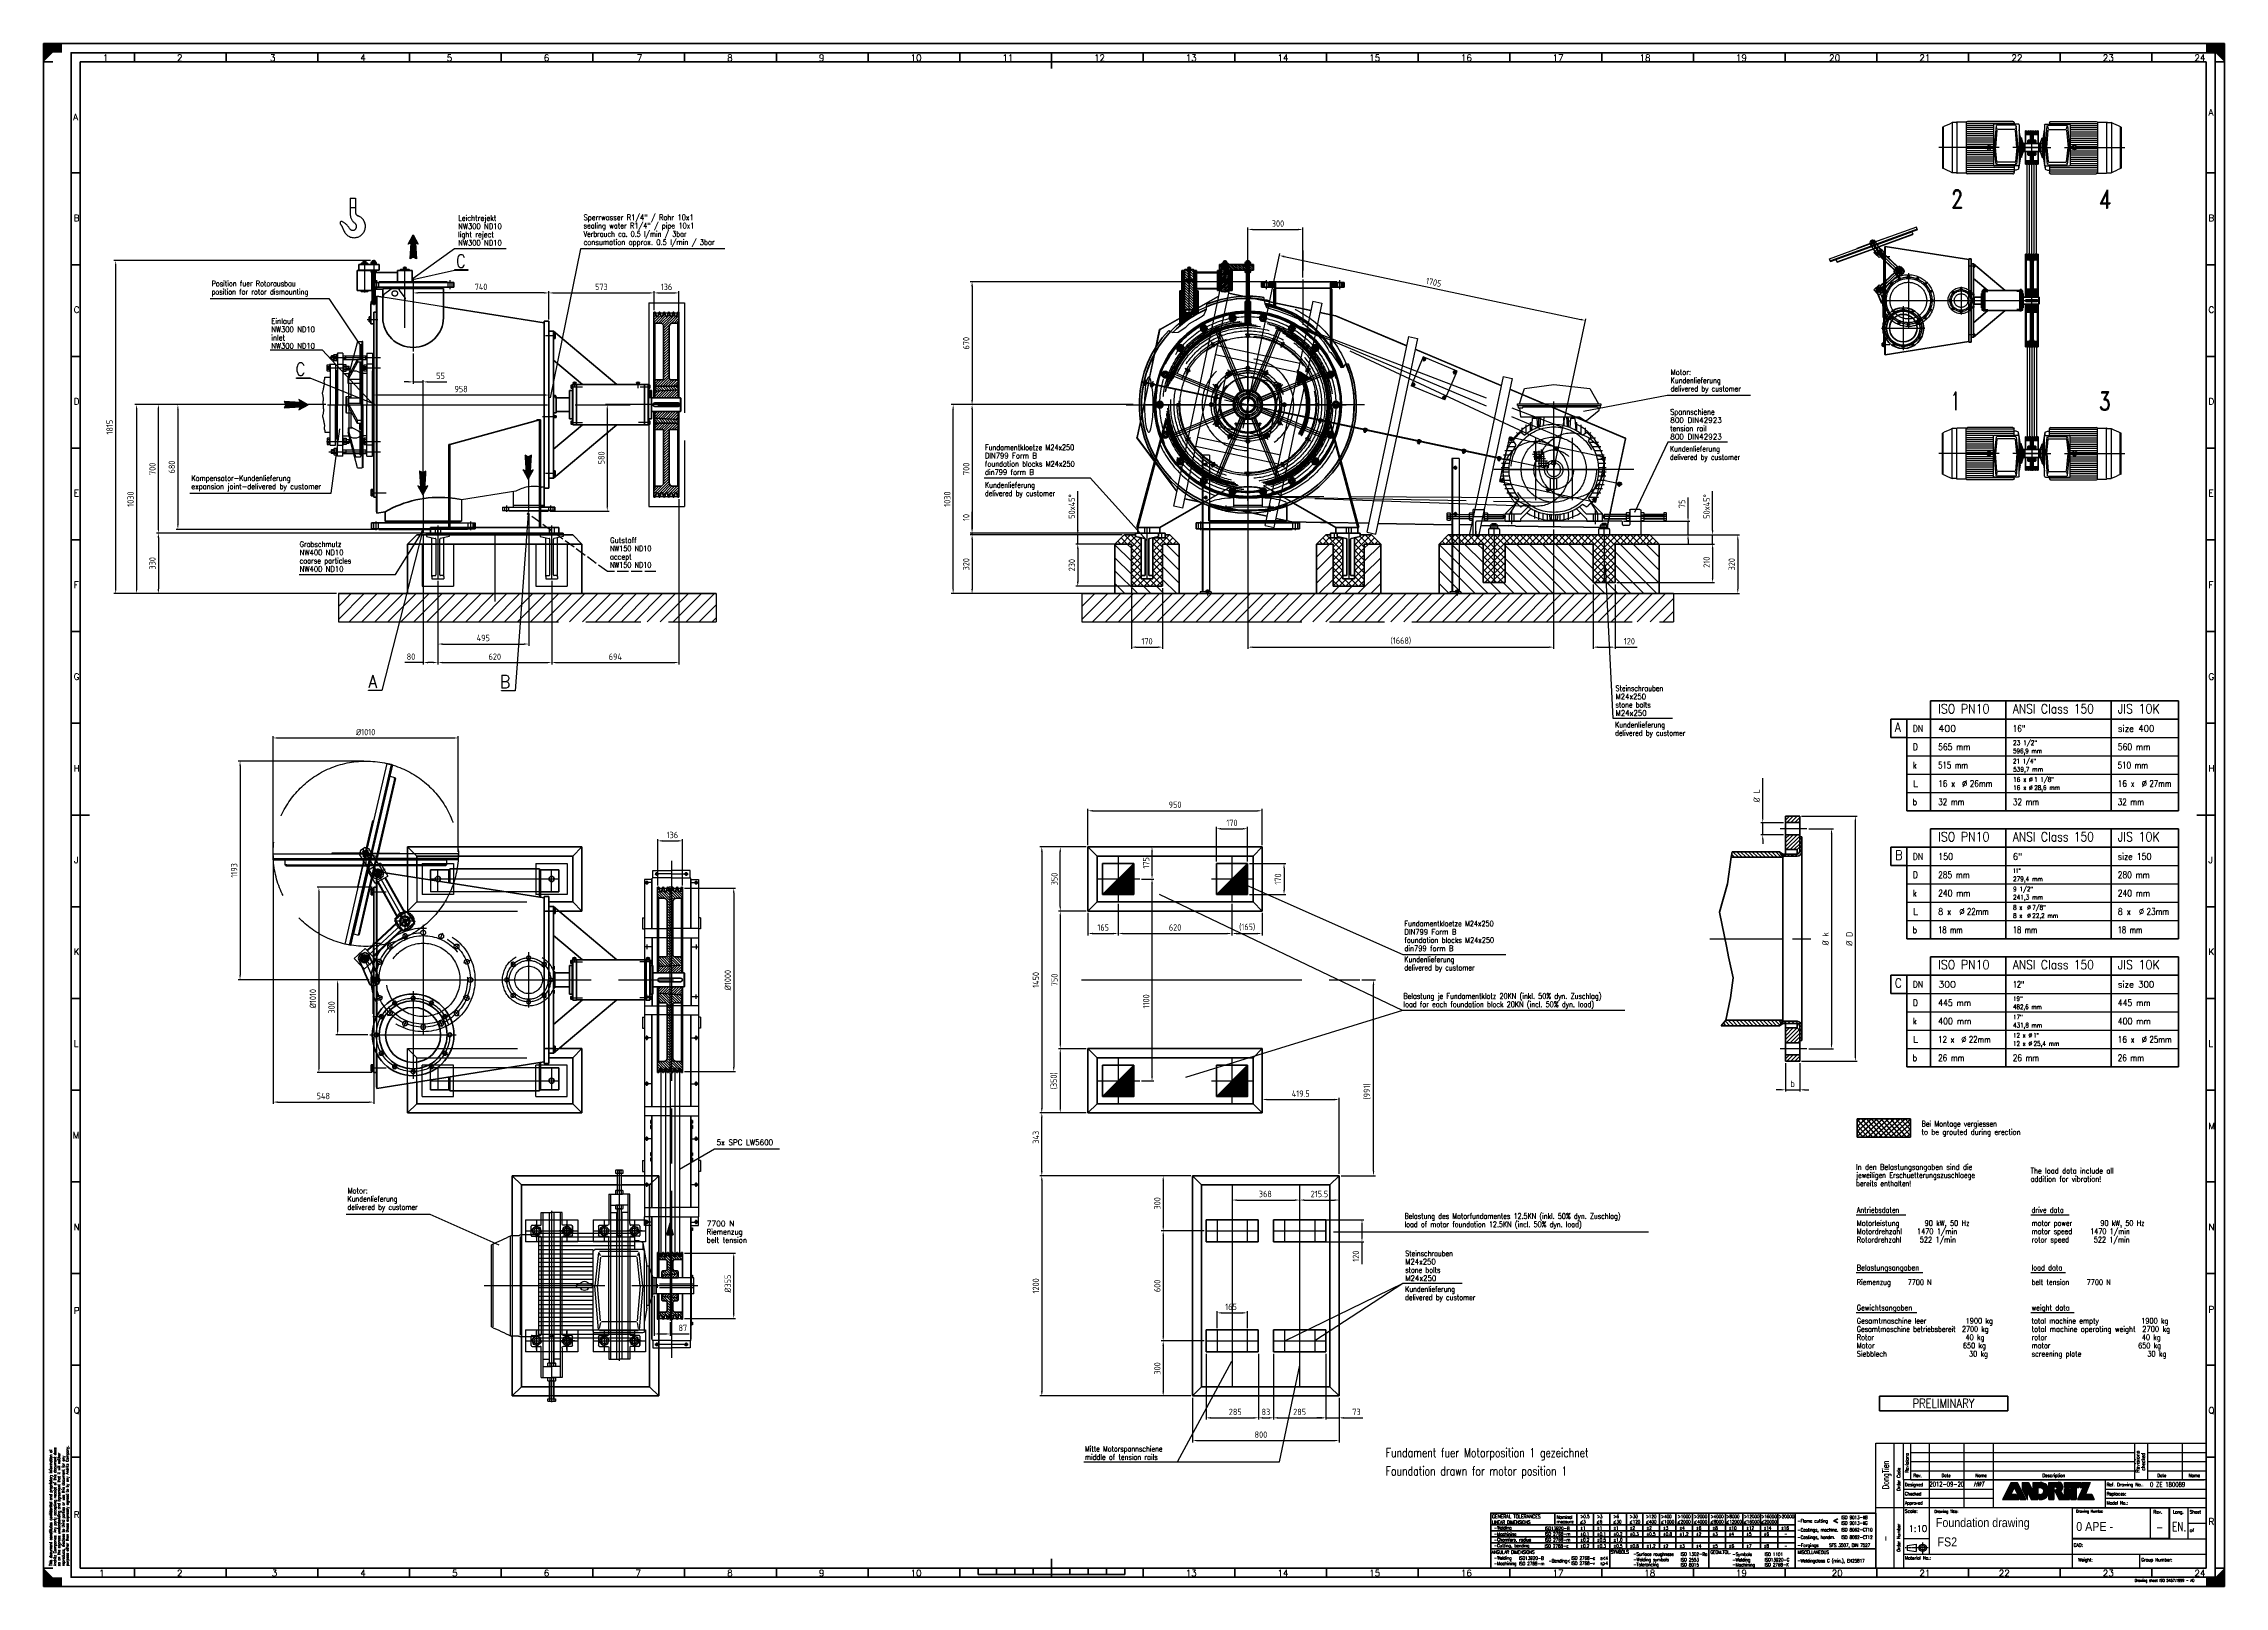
# Paper-space layout 'Layout1' of a CAD drawing. Extents: x 0 to 1189, y 0 to 841.
# The model-space entities are those that its viewports show. They can reach past a viewport. Long polylines and large blocks are cut down to what shows.
import ezdxf
from ezdxf.enums import TextEntityAlignment as Align

# ---------------------------------------------------------------- set-up
doc = ezdxf.new("R2010")
doc.units = 0
for name, pattern in [('AM_ISO02W050', [7.5, 6, -1.5]), ('AM_ISO08W050', [18, 12, -1.5, 3, -1.5]), ('DASHDOT', [1.2, 1, -0.095, 0.01, -0.095])]:
    doc.linetypes.add(name, pattern=pattern)
doc.layers.get('0').update_dxf_attribs({"color": 92, "linetype": 'CONTINUOUS'})
for name, color, linetype in [('10', 3, 'CONTINUOUS'), ('20', 4, 'CONTINUOUS'), ('AAG_Xref_CEN', 112, 'AM_ISO08W050'), ('AAG_Xref_CON', 110, 'CONTINUOUS'), ('AAG_Xref_HID', 111, 'AM_ISO02W050'), ('schriftfeld', 7, 'CONTINUOUS')]:
    doc.layers.add(name, color=color, linetype=linetype)
for name, color, linetype, lineweight in [('AM_0', 7, 'CONTINUOUS', 50), ('AM_1', 14, 'CONTINUOUS', 50), ('AM_3', 6, 'AM_ISO02W050', 25), ('AM_4', 3, 'CONTINUOUS', 25), ('AM_5', 3, 'CONTINUOUS', 25), ('AM_7', 4, 'AM_ISO08W050', 25), ('AM_8', 1, 'CONTINUOUS', 25), ('M_EQUIP_E7', 7, 'CONTINUOUS', 70), ('Y_______B1', 3, 'CONTINUOUS', 35)]:
    doc.layers.add(name, color=color, linetype=linetype, lineweight=lineweight)
doc.layers.add('AM_Views', color=1, linetype='CONTINUOUS', lineweight=25, plot=False)
doc.layers.get('AM_Views').off()
doc.styles.add('COMPLEX', font='complex')
doc.styles.add('Drawing NO', font='arial.ttf')
doc.styles.add('ROMAND', font='romand')
doc.styles.add('S', font='simplex.shx', dxfattribs={"width": 0.8})
doc.styles.add('SIMPLEX', font='simplex')
doc.styles.get("Standard").update_dxf_attribs({"font": 'ISOCP.SHX'})
doc.dimstyles.new('AM_ISO', dxfattribs={"dimtxt": 3.5, "dimasz": 2.5, "dimexe": 1, "dimexo": 1, "dimgap": 1.5, "dimtad": 1, "dimdsep": 46, "dimtxsty": 'Standard', "dimcen": 0, "dimclrd": 256, "dimclre": 256, "dimclrt": 2, "dimadec": 0, "dimazin": 2, "dimtp": 0.1, "dimtm": 0.1, "dimtfac": 0.71, "dimtdec": 3, "dimtmove": 0, "dimatfit": 3, "dimfxl": 1, "dimlwd": -1, "dimlwe": -1, "dimarcsym": 0})

# ---------------------------------------------------------------- blocks, each defined once
blk = doc.blocks.new('*D102')
at = {"layer": 'AM_5', "transparency": 16777216}
for p, q in [((201.5, 672.1), (201.5, 655.6)), ((199, 656.6), (196.5, 656.6)), ((201.5, 656.6), (207, 656.6)), ((207, 596), (207, 657.6)), ((209.5, 656.6), (219.9, 656.6))]:
    blk.add_line(p, q, dxfattribs=at)
for points in [[(199, 657), (199, 656.2), (201.5, 656.6)], [(209.5, 657), (209.5, 656.2), (207, 656.6)]]:
    blk.add_solid(points, dxfattribs=at)
at = {"layer": 'AM_5', "color": 2, "transparency": 16777216, "insert": (216.4, 659.9), "char_height": 3.5, "attachment_point": 5}
blk.add_mtext('55', dxfattribs=at)
blk = doc.blocks.new('*D103')
at = {"layer": 'AM_5', "transparency": 16777216}
for p, q in [((876.8, 573.2), (924.7, 573.2)), ((923.7, 570.7), (923.7, 543.7)), ((881.8, 541.2), (924.7, 541.2))]:
    blk.add_line(p, q, dxfattribs=at)
for points in [[(923.3, 570.7), (924.1, 570.7), (923.7, 573.2)], [(923.3, 543.7), (924.1, 543.7), (923.7, 541.2)]]:
    blk.add_solid(points, dxfattribs=at)
at = {"layer": 'AM_5', "color": 2, "transparency": 16777216, "insert": (920.4, 557.2), "char_height": 3.5, "attachment_point": 5, "rotation": 90}
blk.add_mtext('320', dxfattribs=at)
blk = doc.blocks.new('*D104')
at = {"layer": 'AM_5', "transparency": 16777216}
for p, q in [((896.6, 583.2), (896.6, 593.6)), ((861.3, 580.7), (897.6, 580.7)), ((870.3, 573.2), (897.6, 573.2)), ((896.6, 573.2), (896.6, 580.7)), ((896.6, 570.7), (896.6, 568.2))]:
    blk.add_line(p, q, dxfattribs=at)
for points in [[(896.1, 583.2), (897, 583.2), (896.6, 580.7)], [(896.1, 570.7), (897, 570.7), (896.6, 573.2)]]:
    blk.add_solid(points, dxfattribs=at)
at = {"layer": 'AM_5', "color": 2, "transparency": 16777216, "insert": (893.3, 590.1), "char_height": 3.5, "attachment_point": 5, "rotation": 90}
blk.add_mtext('75', dxfattribs=at)
blk = doc.blocks.new('*D105')
at = {"layer": 'AM_5', "transparency": 16777216}
for p, q in [((569.4, 404.1), (569.4, 423.8)), ((571.9, 422.8), (661.9, 422.8)), ((664.4, 404.1), (664.4, 423.8))]:
    blk.add_line(p, q, dxfattribs=at)
for points in [[(571.9, 423.2), (571.9, 422.4), (569.4, 422.8)], [(661.9, 423.2), (661.9, 422.4), (664.4, 422.8)]]:
    blk.add_solid(points, dxfattribs=at)
at = {"layer": 'AM_5', "color": 2, "transparency": 16777216, "insert": (616.9, 426.1), "char_height": 3.5, "attachment_point": 5}
blk.add_mtext('950', dxfattribs=at)
blk = doc.blocks.new('*D106')
at = {"layer": 'AM_5', "transparency": 16777216}
for p, q in [((585.9, 372.1), (585.9, 354.9)), ((569.4, 367.1), (569.4, 354.9)), ((571.9, 355.9), (583.4, 355.9))]:
    blk.add_line(p, q, dxfattribs=at)
for points in [[(571.9, 356.3), (571.9, 355.5), (569.4, 355.9)], [(583.4, 356.3), (583.4, 355.5), (585.9, 355.9)]]:
    blk.add_solid(points, dxfattribs=at)
at = {"layer": 'AM_5', "color": 2, "transparency": 16777216, "insert": (577.7, 359.2), "char_height": 3.5, "attachment_point": 5}
blk.add_mtext('165', dxfattribs=at)
blk = doc.blocks.new('*D107')
at = {"layer": 'AM_5', "transparency": 16777216}
for p, q in [((639.4, 395.1), (639.4, 414)), ((641.9, 413), (653.9, 413)), ((656.4, 395.1), (656.4, 414))]:
    blk.add_line(p, q, dxfattribs=at)
for points in [[(641.9, 413.4), (641.9, 412.6), (639.4, 413)], [(653.9, 413.4), (653.9, 412.6), (656.4, 413)]]:
    blk.add_solid(points, dxfattribs=at)
at = {"layer": 'AM_5', "color": 2, "transparency": 16777216, "insert": (647.9, 416.2), "char_height": 3.5, "attachment_point": 5}
blk.add_mtext('170', dxfattribs=at)
blk = doc.blocks.new('*D108')
at = {"layer": 'AM_5', "transparency": 16777216}
for p, q in [((657.4, 394.1), (677.3, 394.1)), ((676.3, 391.6), (676.3, 379.6)), ((657.4, 377.1), (677.3, 377.1))]:
    blk.add_line(p, q, dxfattribs=at)
for points in [[(675.9, 391.6), (676.7, 391.6), (676.3, 394.1)], [(675.9, 379.6), (676.7, 379.6), (676.3, 377.1)]]:
    blk.add_solid(points, dxfattribs=at)
at = {"layer": 'AM_5', "color": 2, "transparency": 16777216, "insert": (673, 385.6), "char_height": 3.5, "attachment_point": 5, "rotation": 90}
blk.add_mtext('170', dxfattribs=at)
blk = doc.blocks.new('*D109')
at = {"layer": 'AM_5', "transparency": 16777216}
for p, q in [((568.4, 258.1), (543.2, 258.1)), ((544.2, 226.3), (544.2, 255.6)), ((625.4, 223.8), (543.2, 223.8))]:
    blk.add_line(p, q, dxfattribs=at)
for points in [[(543.8, 255.6), (544.7, 255.6), (544.2, 258.1)], [(543.8, 226.3), (544.7, 226.3), (544.2, 223.8)]]:
    blk.add_solid(points, dxfattribs=at)
at = {"layer": 'AM_5', "color": 2, "transparency": 16777216, "insert": (541, 244.8), "char_height": 3.5, "attachment_point": 5, "rotation": 90}
blk.add_mtext('343', dxfattribs=at)
blk = doc.blocks.new('*D110')
at = {"layer": 'AM_5', "transparency": 16777216}
for p, q in [((625.4, 223.8), (543.2, 223.8)), ((544.2, 221.3), (544.2, 106.3)), ((625.4, 103.8), (543.2, 103.8))]:
    blk.add_line(p, q, dxfattribs=at)
for points in [[(543.8, 221.3), (544.7, 221.3), (544.2, 223.8)], [(543.8, 106.3), (544.7, 106.3), (544.2, 103.8)]]:
    blk.add_solid(points, dxfattribs=at)
at = {"layer": 'AM_5', "color": 2, "transparency": 16777216, "insert": (541, 163.8), "char_height": 3.5, "attachment_point": 5, "rotation": 90}
blk.add_mtext('1200', dxfattribs=at)
blk = doc.blocks.new('*D111')
at = {"layer": 'AM_5', "transparency": 16777216}
for p, q in [((664.4, 259.1), (664.4, 266.4)), ((666.9, 265.4), (703.9, 265.4)), ((706.4, 224.8), (706.4, 266.4))]:
    blk.add_line(p, q, dxfattribs=at)
for points in [[(666.9, 265.8), (666.9, 265), (664.4, 265.4)], [(703.9, 265.8), (703.9, 265), (706.4, 265.4)]]:
    blk.add_solid(points, dxfattribs=at)
at = {"layer": 'AM_5', "color": 2, "transparency": 16777216, "insert": (685.4, 268.6), "char_height": 3.5, "attachment_point": 5}
blk.add_mtext('419.5', dxfattribs=at)
blk = doc.blocks.new('*D112')
at = {"layer": 'AM_5', "transparency": 16777216}
for p, q in [((625.4, 223.8), (609.4, 223.8)), ((610.4, 221.3), (610.4, 196.3)), ((632.8, 193.8), (609.4, 193.8))]:
    blk.add_line(p, q, dxfattribs=at)
for points in [[(610, 221.3), (610.9, 221.3), (610.4, 223.8)], [(610, 196.3), (610.9, 196.3), (610.4, 193.8)]]:
    blk.add_solid(points, dxfattribs=at)
at = {"layer": 'AM_5', "color": 2, "transparency": 16777216, "insert": (607.2, 208.8), "char_height": 3.5, "attachment_point": 5, "rotation": 90}
blk.add_mtext('300', dxfattribs=at)
blk = doc.blocks.new('*D113')
at = {"layer": 'AM_5', "transparency": 16777216}
for p, q in [((632.8, 193.8), (609.4, 193.8)), ((610.4, 191.3), (610.4, 136.3)), ((632.8, 133.8), (609.4, 133.8))]:
    blk.add_line(p, q, dxfattribs=at)
for points in [[(610, 191.3), (610.9, 191.3), (610.4, 193.8)], [(610, 136.3), (610.9, 136.3), (610.4, 133.8)]]:
    blk.add_solid(points, dxfattribs=at)
at = {"layer": 'AM_5', "color": 2, "transparency": 16777216, "insert": (607.2, 163.8), "char_height": 3.5, "attachment_point": 5, "rotation": 90}
blk.add_mtext('600', dxfattribs=at)
blk = doc.blocks.new('*D114')
at = {"layer": 'AM_5', "transparency": 16777216}
for p, q in [((632.8, 133.8), (609.4, 133.8)), ((610.4, 131.3), (610.4, 106.3)), ((625.4, 103.8), (609.4, 103.8))]:
    blk.add_line(p, q, dxfattribs=at)
for points in [[(610, 131.3), (610.9, 131.3), (610.4, 133.8)], [(610, 106.3), (610.9, 106.3), (610.4, 103.8)]]:
    blk.add_solid(points, dxfattribs=at)
at = {"layer": 'AM_5', "color": 2, "transparency": 16777216, "insert": (607.2, 118.8), "char_height": 3.5, "attachment_point": 5, "rotation": 90}
blk.add_mtext('300', dxfattribs=at)
blk = doc.blocks.new('*D115')
at = {"layer": 'AM_5', "transparency": 16777216}
for p, q in [((589.2, 644.2), (505.2, 644.2)), ((506.2, 641.7), (506.2, 576.7)), ((594.3, 574.2), (505.2, 574.2))]:
    blk.add_line(p, q, dxfattribs=at)
for points in [[(505.8, 641.7), (506.7, 641.7), (506.2, 644.2)], [(505.8, 576.7), (506.7, 576.7), (506.2, 574.2)]]:
    blk.add_solid(points, dxfattribs=at)
at = {"layer": 'AM_5', "color": 2, "transparency": 16777216, "insert": (503, 609.2), "char_height": 3.5, "attachment_point": 5, "rotation": 90}
blk.add_mtext('700', dxfattribs=at)
blk = doc.blocks.new('*D116')
at = {"layer": 'AM_5', "transparency": 16777216}
for p, q in [((656.6, 709.7), (656.6, 740.7)), ((659.1, 739.7), (684.1, 739.7)), ((686.6, 713.5), (686.6, 740.7))]:
    blk.add_line(p, q, dxfattribs=at)
for points in [[(659.1, 740.1), (659.1, 739.3), (656.6, 739.7)], [(684.1, 740.1), (684.1, 739.3), (686.6, 739.7)]]:
    blk.add_solid(points, dxfattribs=at)
at = {"layer": 'AM_5', "color": 2, "transparency": 16777216, "insert": (673, 742.9), "char_height": 3.5, "attachment_point": 5}
blk.add_mtext('300', dxfattribs=at)
blk = doc.blocks.new('*D117')
at = {"layer": 'AM_5', "color": 1, "transparency": 16777216}
for p, q in [((718.7, 330.6), (726.1, 330.6)), ((725.1, 226.3), (725.1, 328.1)), ((707.4, 223.8), (726.1, 223.8))]:
    blk.add_line(p, q, dxfattribs=at)
for points in [[(724.7, 328.1), (725.5, 328.1), (725.1, 330.6)], [(724.7, 226.3), (725.5, 226.3), (725.1, 223.8)]]:
    blk.add_solid(points, dxfattribs=at)
at = {"layer": 'AM_5', "color": 1, "transparency": 16777216, "insert": (721.6, 269.8), "char_height": 3.5, "attachment_point": 5, "rotation": 90}
blk.add_mtext('(991)', dxfattribs=at)
blk = doc.blocks.new('*D118')
at = {"layer": 'AM_5', "transparency": 16777216}
for p, q in [((633.8, 126.8), (633.8, 90.9)), ((662.3, 126.8), (662.3, 90.9)), ((636.3, 91.9), (659.8, 91.9))]:
    blk.add_line(p, q, dxfattribs=at)
for points in [[(636.3, 92.3), (636.3, 91.4), (633.8, 91.9)], [(659.8, 92.3), (659.8, 91.4), (662.3, 91.9)]]:
    blk.add_solid(points, dxfattribs=at)
at = {"layer": 'AM_5', "color": 2, "transparency": 16777216, "insert": (649.7, 95.1), "char_height": 3.5, "attachment_point": 5}
blk.add_mtext('285', dxfattribs=at)
blk = doc.blocks.new('*D119')
at = {"layer": 'AM_5', "transparency": 16777216}
for p, q in [((662.3, 126.8), (662.3, 90.9)), ((670.6, 126.8), (670.6, 90.9)), ((664.8, 91.9), (668.1, 91.9))]:
    blk.add_line(p, q, dxfattribs=at)
for points in [[(664.8, 92.3), (664.8, 91.4), (662.3, 91.9)], [(668.1, 92.3), (668.1, 91.4), (670.6, 91.9)]]:
    blk.add_solid(points, dxfattribs=at)
at = {"layer": 'AM_5', "color": 2, "transparency": 16777216, "insert": (666.4, 95.1), "char_height": 3.5, "attachment_point": 5}
blk.add_mtext('83', dxfattribs=at)
blk = doc.blocks.new('*D120')
at = {"layer": 'AM_5', "transparency": 16777216}
for p, q in [((670.6, 126.8), (670.6, 90.9)), ((699.1, 126.8), (699.1, 90.9)), ((673.1, 91.9), (696.6, 91.9))]:
    blk.add_line(p, q, dxfattribs=at)
for points in [[(673.1, 92.3), (673.1, 91.4), (670.6, 91.9)], [(696.6, 92.3), (696.6, 91.4), (699.1, 91.9)]]:
    blk.add_solid(points, dxfattribs=at)
at = {"layer": 'AM_5', "color": 2, "transparency": 16777216, "insert": (684.8, 95.1), "char_height": 3.5, "attachment_point": 5}
blk.add_mtext('285', dxfattribs=at)
blk = doc.blocks.new('*D121')
at = {"layer": 'AM_5', "transparency": 16777216}
for p, q in [((699.1, 126.8), (699.1, 90.9)), ((706.4, 102.8), (706.4, 90.9)), ((696.6, 91.9), (694.1, 91.9)), ((699.1, 91.9), (706.4, 91.9)), ((708.9, 91.9), (719.3, 91.9))]:
    blk.add_line(p, q, dxfattribs=at)
for points in [[(696.6, 92.3), (696.6, 91.4), (699.1, 91.9)], [(708.9, 92.3), (708.9, 91.4), (706.4, 91.9)]]:
    blk.add_solid(points, dxfattribs=at)
at = {"layer": 'AM_5', "color": 2, "transparency": 16777216, "insert": (715.8, 95.1), "char_height": 3.5, "attachment_point": 5}
blk.add_mtext('73', dxfattribs=at)
blk = doc.blocks.new('*D122')
at = {"layer": 'AM_5', "transparency": 16777216}
for p, q in [((639.8, 140.8), (639.8, 150.1)), ((642.3, 149.1), (653.8, 149.1)), ((656.3, 140.8), (656.3, 150.1))]:
    blk.add_line(p, q, dxfattribs=at)
for points in [[(642.3, 149.5), (642.3, 148.7), (639.8, 149.1)], [(653.8, 149.5), (653.8, 148.7), (656.3, 149.1)]]:
    blk.add_solid(points, dxfattribs=at)
at = {"layer": 'AM_5', "color": 2, "transparency": 16777216, "insert": (647.4, 152.4), "char_height": 3.5, "attachment_point": 5}
blk.add_mtext('165', dxfattribs=at)
blk = doc.blocks.new('*D123')
at = {"layer": 'AM_5', "transparency": 16777216}
for p, q in [((626.4, 102.8), (626.4, 78.5)), ((706.4, 102.8), (706.4, 78.5)), ((628.9, 79.5), (703.9, 79.5))]:
    blk.add_line(p, q, dxfattribs=at)
for points in [[(628.9, 79.9), (628.9, 79.1), (626.4, 79.5)], [(703.9, 79.9), (703.9, 79.1), (706.4, 79.5)]]:
    blk.add_solid(points, dxfattribs=at)
at = {"layer": 'AM_5', "color": 2, "transparency": 16777216, "insert": (663.7, 82.7), "char_height": 3.5, "attachment_point": 5}
blk.add_mtext('800', dxfattribs=at)
blk = doc.blocks.new('*D124')
at = {"layer": 'AM_5', "transparency": 16777216}
for p, q in [((671.6, 199.8), (719.8, 199.8)), ((718.8, 197.3), (718.8, 190.3)), ((671.6, 187.8), (719.8, 187.8)), ((718.8, 187.8), (718.8, 175.7))]:
    blk.add_line(p, q, dxfattribs=at)
for points in [[(718.4, 197.3), (719.2, 197.3), (718.8, 199.8)], [(718.4, 190.3), (719.2, 190.3), (718.8, 187.8)]]:
    blk.add_solid(points, dxfattribs=at)
at = {"layer": 'AM_5', "color": 2, "transparency": 16777216, "insert": (715.5, 180), "char_height": 3.5, "attachment_point": 5, "rotation": 90}
blk.add_mtext('120', dxfattribs=at)
blk = doc.blocks.new('*D125')
at = {"layer": 'AM_5', "transparency": 16777216}
for p, q in [((585.9, 372.1), (585.9, 354.9)), ((647.9, 372.1), (647.9, 354.9)), ((588.4, 355.9), (645.4, 355.9))]:
    blk.add_line(p, q, dxfattribs=at)
for points in [[(588.4, 356.3), (588.4, 355.5), (585.9, 355.9)], [(645.4, 356.3), (645.4, 355.5), (647.9, 355.9)]]:
    blk.add_solid(points, dxfattribs=at)
at = {"layer": 'AM_5', "color": 2, "transparency": 16777216, "insert": (616.9, 359.2), "char_height": 3.5, "attachment_point": 5}
blk.add_mtext('620', dxfattribs=at)
blk = doc.blocks.new('*D126')
at = {"layer": 'AM_5', "transparency": 16777216}
for p, q in [((857.8, 568.2), (911, 568.2)), ((910, 565.7), (910, 549.7)), ((857.8, 547.2), (911, 547.2))]:
    blk.add_line(p, q, dxfattribs=at)
for points in [[(909.5, 565.7), (910.4, 565.7), (910, 568.2)], [(909.5, 549.7), (910.4, 549.7), (910, 547.2)]]:
    blk.add_solid(points, dxfattribs=at)
at = {"layer": 'AM_5', "color": 2, "transparency": 16777216, "insert": (906.7, 558.3), "char_height": 3.5, "attachment_point": 5, "rotation": 90}
blk.add_mtext('210', dxfattribs=at)
blk = doc.blocks.new('*D127')
at = {"layer": 'AM_5', "color": 1, "transparency": 16777216}
for p, q in [((647.9, 372.1), (647.9, 354.9)), ((664.4, 367.1), (664.4, 354.9)), ((650.4, 355.9), (661.9, 355.9))]:
    blk.add_line(p, q, dxfattribs=at)
for points in [[(650.4, 356.3), (650.4, 355.5), (647.9, 355.9)], [(661.9, 356.3), (661.9, 355.5), (664.4, 355.9)]]:
    blk.add_solid(points, dxfattribs=at)
at = {"layer": 'AM_5', "color": 1, "transparency": 16777216, "insert": (656.2, 359.3), "char_height": 3.5, "attachment_point": 5}
blk.add_mtext('(165)', dxfattribs=at)
blk = doc.blocks.new('*D128')
at = {"layer": 'AM_5', "transparency": 16777216}
for p, q in [((598.6, 385.6), (605.3, 385.6)), ((604.3, 383.1), (604.3, 278.1)), ((598.6, 275.6), (605.3, 275.6))]:
    blk.add_line(p, q, dxfattribs=at)
for points in [[(603.9, 383.1), (604.8, 383.1), (604.3, 385.6)], [(603.9, 278.1), (604.8, 278.1), (604.3, 275.6)]]:
    blk.add_solid(points, dxfattribs=at)
at = {"layer": 'AM_5', "color": 2, "transparency": 16777216, "insert": (601.1, 318.9), "char_height": 3.5, "attachment_point": 5, "rotation": 90}
blk.add_mtext('1100', dxfattribs=at)
blk = doc.blocks.new('*D129')
at = {"layer": 'AM_5', "color": 1, "transparency": 16777216}
for p, q in [((568.4, 293.1), (553.3, 293.1)), ((554.3, 290.6), (554.3, 260.6)), ((568.4, 258.1), (553.3, 258.1))]:
    blk.add_line(p, q, dxfattribs=at)
for points in [[(553.9, 290.6), (554.7, 290.6), (554.3, 293.1)], [(553.9, 260.6), (554.7, 260.6), (554.3, 258.1)]]:
    blk.add_solid(points, dxfattribs=at)
at = {"layer": 'AM_5', "color": 1, "transparency": 16777216, "insert": (550.9, 275.6), "char_height": 3.5, "attachment_point": 5, "rotation": 90}
blk.add_mtext('(350)', dxfattribs=at)
blk = doc.blocks.new('*D130')
at = {"layer": 'AM_5', "transparency": 16777216}
for p, q in [((910, 575.7), (910, 597)), ((876.8, 573.2), (911, 573.2)), ((910, 568.2), (910, 573.2)), ((881.8, 568.2), (911, 568.2)), ((910, 565.7), (910, 563.2))]:
    blk.add_line(p, q, dxfattribs=at)
for points in [[(909.5, 575.7), (910.4, 575.7), (910, 573.2)], [(909.5, 565.7), (910.4, 565.7), (910, 568.2)]]:
    blk.add_solid(points, dxfattribs=at)
at = {"layer": 'AM_5', "color": 2, "transparency": 16777216, "insert": (906.7, 588.7), "char_height": 3.5, "attachment_point": 5, "rotation": 90}
blk.add_mtext('50x45%%d', dxfattribs=at)
blk = doc.blocks.new('*D131')
at = {"layer": 'AM_5', "transparency": 16777216}
for p, q in [((506.2, 576.7), (506.2, 585.8)), ((607.6, 574.2), (505.2, 574.2)), ((588.1, 573.2), (505.2, 573.2)), ((506.2, 573.2), (506.2, 574.2)), ((506.2, 570.7), (506.2, 568.2))]:
    blk.add_line(p, q, dxfattribs=at)
for points in [[(505.8, 576.7), (506.7, 576.7), (506.2, 574.2)], [(505.8, 570.7), (506.7, 570.7), (506.2, 573.2)]]:
    blk.add_solid(points, dxfattribs=at)
at = {"layer": 'AM_5', "color": 2, "transparency": 16777216, "insert": (503, 582.7), "char_height": 3.5, "attachment_point": 5, "rotation": 90}
blk.add_mtext('10', dxfattribs=at)
blk = doc.blocks.new('*D132')
at = {"layer": 'AM_5', "transparency": 16777216}
for p, q in [((594, 644.2), (494.9, 644.2)), ((495.9, 543.7), (495.9, 641.7)), ((583.1, 541.2), (494.9, 541.2))]:
    blk.add_line(p, q, dxfattribs=at)
for points in [[(495.5, 641.7), (496.3, 641.7), (495.9, 644.2)], [(495.5, 543.7), (496.3, 543.7), (495.9, 541.2)]]:
    blk.add_solid(points, dxfattribs=at)
at = {"layer": 'AM_5', "color": 2, "transparency": 16777216, "insert": (492.7, 592.7), "char_height": 3.5, "attachment_point": 5, "rotation": 90}
blk.add_mtext('1030', dxfattribs=at)
blk = doc.blocks.new('*D133')
at = {"layer": 'AM_5', "transparency": 16777216}
for p, q in [((592.1, 568.2), (562.8, 568.2)), ((563.8, 565.7), (563.8, 547.7)), ((592.1, 545.2), (562.8, 545.2))]:
    blk.add_line(p, q, dxfattribs=at)
for points in [[(563.4, 565.7), (564.3, 565.7), (563.8, 568.2)], [(563.4, 547.7), (564.3, 547.7), (563.8, 545.2)]]:
    blk.add_solid(points, dxfattribs=at)
at = {"layer": 'AM_5', "color": 2, "transparency": 16777216, "insert": (560.6, 556.7), "char_height": 3.5, "attachment_point": 5, "rotation": 90}
blk.add_mtext('230', dxfattribs=at)
blk = doc.blocks.new('*D134')
at = {"layer": 'AM_5', "transparency": 16777216}
for p, q in [((563.8, 575.7), (563.8, 597)), ((588.1, 573.2), (562.8, 573.2)), ((563.8, 568.2), (563.8, 573.2)), ((583.1, 568.2), (562.8, 568.2)), ((563.8, 565.7), (563.8, 563.2))]:
    blk.add_line(p, q, dxfattribs=at)
for points in [[(563.4, 575.7), (564.3, 575.7), (563.8, 573.2)], [(563.4, 565.7), (564.3, 565.7), (563.8, 568.2)]]:
    blk.add_solid(points, dxfattribs=at)
at = {"layer": 'AM_5', "color": 2, "transparency": 16777216, "insert": (560.6, 588.7), "char_height": 3.5, "attachment_point": 5, "rotation": 90}
blk.add_mtext('50x45%%d', dxfattribs=at)
blk = doc.blocks.new('*D135')
at = {"layer": 'AM_5', "transparency": 16777216}
for p, q in [((588.1, 573.2), (505.2, 573.2)), ((506.2, 570.7), (506.2, 543.7)), ((583.1, 541.2), (505.2, 541.2))]:
    blk.add_line(p, q, dxfattribs=at)
for points in [[(505.8, 570.7), (506.7, 570.7), (506.2, 573.2)], [(505.8, 543.7), (506.7, 543.7), (506.2, 541.2)]]:
    blk.add_solid(points, dxfattribs=at)
at = {"layer": 'AM_5', "color": 2, "transparency": 16777216, "insert": (503, 557.2), "char_height": 3.5, "attachment_point": 5, "rotation": 90}
blk.add_mtext('320', dxfattribs=at)
blk = doc.blocks.new('*D136')
at = {"layer": 'AM_5', "transparency": 16777216}
for p, q in [((177.5, 330.6), (159.3, 330.6)), ((160.3, 328.1), (160.3, 303.1)), ((176.8, 300.6), (159.3, 300.6))]:
    blk.add_line(p, q, dxfattribs=at)
for points in [[(159.9, 328.1), (160.7, 328.1), (160.3, 330.6)], [(159.9, 303.1), (160.7, 303.1), (160.3, 300.6)]]:
    blk.add_solid(points, dxfattribs=at)
at = {"layer": 'AM_5', "color": 2, "transparency": 16777216, "insert": (157, 315.6), "char_height": 3.5, "attachment_point": 5, "rotation": 90}
blk.add_mtext('300', dxfattribs=at)
blk = doc.blocks.new('*D137')
at = {"layer": 'AM_5', "transparency": 16777216}
for p, q in [((844.8, 546.2), (844.8, 511)), ((856.8, 546.2), (856.8, 511)), ((847.3, 512), (854.3, 512)), ((856.8, 512), (868.9, 512))]:
    blk.add_line(p, q, dxfattribs=at)
for points in [[(847.3, 512.4), (847.3, 511.6), (844.8, 512)], [(854.3, 512.4), (854.3, 511.6), (856.8, 512)]]:
    blk.add_solid(points, dxfattribs=at)
at = {"layer": 'AM_5', "color": 2, "transparency": 16777216, "insert": (864.6, 515.2), "char_height": 3.5, "attachment_point": 5}
blk.add_mtext('120', dxfattribs=at)
blk = doc.blocks.new('*D138')
at = {"layer": 'AM_5', "transparency": 16777216}
for p, q in [((648, 217.8), (648, 209.6)), ((684.8, 217.8), (684.8, 209.6)), ((650.5, 210.6), (682.3, 210.6))]:
    blk.add_line(p, q, dxfattribs=at)
for points in [[(650.5, 211), (650.5, 210.2), (648, 210.6)], [(682.3, 211), (682.3, 210.2), (684.8, 210.6)]]:
    blk.add_solid(points, dxfattribs=at)
at = {"layer": 'AM_5', "color": 2, "transparency": 16777216, "insert": (666.1, 213.9), "char_height": 3.5, "attachment_point": 5}
blk.add_mtext('368', dxfattribs=at)
blk = doc.blocks.new('*D139')
at = {"layer": 'AM_5', "transparency": 16777216}
for p, q in [((684.8, 217.8), (684.8, 209.6)), ((706.4, 222.8), (706.4, 209.6)), ((687.3, 210.6), (703.9, 210.6))]:
    blk.add_line(p, q, dxfattribs=at)
for points in [[(687.3, 211), (687.3, 210.2), (684.8, 210.6)], [(703.9, 211), (703.9, 210.2), (706.4, 210.6)]]:
    blk.add_solid(points, dxfattribs=at)
at = {"layer": 'AM_5', "color": 2, "transparency": 16777216, "insert": (695.6, 213.9), "char_height": 3.5, "attachment_point": 5}
blk.add_mtext('215.5', dxfattribs=at)
blk = doc.blocks.new('*D140')
at = {"layer": 'AM_5', "transparency": 16777216}
for p, q in [((570.4, 403.1), (605.3, 403.1)), ((604.3, 400.6), (604.3, 388.1)), ((598.6, 385.6), (605.3, 385.6))]:
    blk.add_line(p, q, dxfattribs=at)
for points in [[(603.9, 400.6), (604.8, 400.6), (604.3, 403.1)], [(603.9, 388.1), (604.8, 388.1), (604.3, 385.6)]]:
    blk.add_solid(points, dxfattribs=at)
at = {"layer": 'AM_5', "color": 2, "transparency": 16777216, "insert": (601.1, 394.4), "char_height": 3.5, "attachment_point": 5, "rotation": 90}
blk.add_mtext('175', dxfattribs=at)
blk = doc.blocks.new('AUDIT_I_081028133156-1086')
at = {"layer": 'AM_0', "color": 0}
for p, q in [((131.2602, 642.4313), (134.5498, 645.7209)), ((131.2684, 645.8336), (131.3554, 645.9205)), ((131.3146, 645.7383), (131.4885, 645.9122)), ((131.3219, 642.6343), (134.4167, 645.7292)), ((131.3608, 645.6431), (131.6216, 645.9039)), ((131.4069, 645.5479), (131.7547, 645.8956)), ((131.411, 642.4407), (134.6829, 645.7126)), ((131.4531, 645.4526), (131.8878, 645.8873)), ((131.4549, 642.9088), (134.2836, 645.7375)), ((131.4993, 645.3574), (132.0209, 645.879)), ((131.5454, 645.2621), (132.154, 645.8707)), ((131.5619, 642.4501), (134.816, 645.7043)), ((131.5879, 643.1832), (134.1505, 645.7458)), ((131.5916, 645.1669), (132.2871, 645.8623)), ((131.6378, 645.0716), (132.4202, 645.854)), ((131.6839, 644.9763), (132.5533, 645.8457)), ((131.7127, 642.4595), (134.9491, 645.6959)), ((131.7209, 643.4576), (134.0174, 645.7542)), ((131.7301, 644.8811), (132.6864, 645.8373)), ((131.7763, 644.7858), (132.8195, 645.829)), ((131.8224, 644.6906), (132.9526, 645.8207)), ((131.8539, 643.7321), (133.8843, 645.7625)), ((131.8636, 642.4689), (135.0822, 645.6876)), ((131.8686, 644.5953), (133.0857, 645.8124)), ((131.9148, 644.5001), (133.2188, 645.8041)), ((131.9609, 644.4048), (133.3519, 645.7958)), ((131.9869, 644.0065), (133.7512, 645.7708)), ((132.0071, 644.3096), (133.485, 645.7875)), ((132.0144, 642.4784), (135.2153, 645.6793)), ((132.0533, 644.2143), (133.6181, 645.7791)), ((132.1653, 642.4878), (135.3484, 645.671)), ((132.3161, 642.4973), (135.4816, 645.6627)), ((132.467, 642.5067), (135.6147, 645.6544)), ((132.6178, 642.5161), (135.7478, 645.6461)), ((132.7687, 642.5255), (135.8809, 645.6377)), ((132.9195, 642.535), (136.014, 645.6294)), ((133.0704, 642.5444), (136.1471, 645.6211)), ((133.2212, 642.5538), (136.2802, 645.6127)), ((133.3721, 642.5632), (136.4133, 645.6044)), ((133.5229, 642.5727), (136.5464, 645.5961)), ((133.6738, 642.5821), (136.6795, 645.5878)), ((133.8246, 642.5916), (136.8126, 645.5795)), ((133.9755, 642.601), (136.9457, 645.5712)), ((134.1263, 642.6104), (137.0788, 645.5629)), ((134.2772, 642.6198), (137.2119, 645.5545)), ((134.428, 642.6292), (137.345, 645.5462)), ((134.5789, 642.6387), (137.4781, 645.5379)), ((134.7297, 642.6481), (137.6112, 645.5296)), ((134.8806, 642.6575), (137.7443, 645.5212)), ((135.0314, 642.6669), (137.8774, 645.5129)), ((135.1823, 642.6764), (138.0105, 645.5046)), ((135.3331, 642.6858), (138.1436, 645.4963)), ((135.484, 642.6953), (138.2767, 645.488)), ((135.6348, 642.7047), (138.4098, 645.4797)), ((135.7857, 642.7141), (138.5429, 645.4713)), ((135.9365, 642.7235), (138.676, 645.463)), ((136.0874, 642.733), (138.8091, 645.4547)), ((136.2382, 642.7424), (138.9422, 645.4464)), ((136.3891, 642.7518), (139.0753, 645.438)), ((136.5399, 642.7612), (139.2084, 645.4297)), ((136.6908, 642.7706), (139.3415, 645.4214)), ((136.8416, 642.7801), (139.4746, 645.4131)), ((136.9924, 642.7895), (139.6077, 645.4048)), ((137.1433, 642.799), (139.7408, 645.3965)), ((137.2942, 642.8083), (139.8739, 645.3881)), ((137.445, 642.8178), (140.728, 646.1008)), ((137.5959, 642.8272), (140.8192, 646.0506)), ((137.7467, 642.8367), (140.9104, 646.0004)), ((137.8976, 642.8461), (141.0017, 645.9502)), ((138.0484, 642.8555), (141.0929, 645.9)), ((138.1992, 642.8649), (141.1842, 645.8499)), ((138.3501, 642.8744), (141.2754, 645.7997)), ((138.5009, 642.8838), (141.3666, 645.7495)), ((138.6518, 642.8932), (141.4579, 645.6993)), ((138.8026, 642.9026), (141.5491, 645.6491)), ((138.9535, 642.9121), (141.6404, 645.5989)), ((139.1043, 642.9215), (141.7316, 645.5488)), ((139.2455, 646.881), (139.2681, 646.9037)), ((139.2552, 642.9309), (141.8228, 645.4986)), ((139.2739, 641.5355), (142.7352, 644.9968)), ((139.2916, 646.7858), (139.3594, 646.8535)), ((139.3378, 646.6905), (139.4506, 646.8033)), ((139.384, 646.5953), (139.5418, 646.7531)), ((139.4061, 642.9404), (141.9141, 645.4484)), ((139.4069, 641.8099), (142.644, 645.0469)), ((139.4145, 641.5346), (142.8265, 644.9466)), ((139.4301, 646.5), (139.6331, 646.7029)), ((139.4763, 646.4047), (139.7243, 646.6528)), ((139.5225, 646.3095), (139.8156, 646.6026)), ((139.5399, 642.0843), (142.5527, 645.0971)), ((139.5569, 642.9498), (142.0053, 645.3982)), ((139.5686, 646.2142), (139.9068, 646.5524)), ((139.6148, 646.119), (139.998, 646.5022)), ((139.661, 646.0237), (140.0893, 646.452)), ((139.673, 642.3588), (142.4615, 645.1473)), ((139.7071, 645.9285), (140.1805, 646.4019)), ((139.7077, 642.9592), (142.0965, 645.348)), ((139.7288, 641.7075), (142.9177, 644.8964)), ((139.7533, 645.8332), (140.2718, 646.3517)), ((139.7995, 645.738), (140.363, 646.3015)), ((139.806, 642.6332), (142.3703, 645.1975)), ((139.8456, 645.6427), (140.4542, 646.2513)), ((139.8586, 642.9686), (142.1878, 645.2979)), ((139.8918, 645.5474), (140.5455, 646.2011)), ((139.938, 645.4522), (140.6367, 646.1509)), ((139.939, 642.9076), (142.279, 645.2477)), ((140.043, 641.8803), (143.0089, 644.8462)), ((140.3573, 642.0532), (143.1002, 644.796)), ((140.6716, 642.226), (143.1914, 644.7458)), ((140.9858, 642.3989), (143.2827, 644.6957)), ((141.3001, 642.5717), (143.3739, 644.6455)), ((141.6144, 642.7446), (143.4651, 644.5953)), ((141.9286, 642.9174), (143.5564, 644.5451)), ((142.2429, 643.0902), (143.6476, 644.4949)), ((142.5572, 643.2631), (143.7389, 644.4448)), ((142.8715, 643.4359), (143.8301, 644.3946)), ((143.1857, 643.6088), (143.9213, 644.3444)), ((143.5, 643.7816), (144.0126, 644.2942)), ((143.8143, 643.9545), (144.1038, 644.244)), ((144.1285, 644.1273), (144.1951, 644.1938))]:
    blk.add_line(p, q, dxfattribs=at)
blk = doc.blocks.new('AUDIT_I_081028133156-1087')
at = {"layer": 'AM_0', "color": 0}
for p, q in [((198.7903, 731.75), (198.813, 731.7274)), ((198.8405, 731.8412), (198.9082, 731.7735)), ((198.8907, 731.9325), (199.0035, 731.8197)), ((198.9409, 732.0237), (199.0987, 731.8658)), ((198.991, 732.1149), (199.194, 731.912)), ((199.0412, 732.2062), (199.2892, 731.9582)), ((199.0914, 732.2974), (199.3845, 732.0043)), ((199.1416, 732.3887), (199.4798, 732.0505)), ((199.1918, 732.4799), (199.575, 732.0967)), ((199.2419, 732.5712), (199.6703, 732.1428)), ((199.2921, 732.6624), (199.7655, 732.189)), ((199.3423, 732.7536), (199.8608, 732.2352)), ((199.3925, 732.8448), (199.956, 732.2814)), ((199.4427, 732.9361), (200.0513, 732.3275)), ((199.4929, 733.0273), (200.1465, 732.3737)), ((199.543, 733.1186), (200.2418, 732.4199)), ((199.5932, 733.2098), (202.8762, 729.9269)), ((199.6434, 733.3011), (202.8667, 730.0777)), ((199.6936, 733.3923), (202.8573, 730.2286)), ((199.7438, 733.4835), (202.8479, 730.3794)), ((199.7939, 733.5748), (202.8385, 730.5303)), ((199.8441, 733.666), (202.829, 730.6811)), ((199.8649, 725.3014), (200.9081, 724.2581)), ((199.8732, 725.4344), (201.0034, 724.3043)), ((199.8816, 725.5676), (201.0987, 724.3505)), ((199.8899, 725.7007), (201.1939, 724.3967)), ((199.8943, 733.7573), (202.8196, 730.832)), ((199.8982, 725.8338), (201.2892, 724.4428)), ((199.9065, 725.9669), (201.3844, 724.489)), ((199.9148, 726.1), (201.4797, 724.5352)), ((199.9232, 726.2331), (201.6875, 724.4688)), ((199.9315, 726.3662), (201.9619, 724.3358)), ((199.9398, 726.4993), (202.2363, 724.2028)), ((199.9445, 733.8485), (202.8102, 730.9828)), ((199.9481, 726.6324), (202.5108, 724.0698)), ((199.9564, 726.7655), (202.7852, 723.9367)), ((199.9648, 726.8986), (203.0596, 723.8037)), ((199.9731, 727.0317), (203.2627, 723.7421)), ((199.9814, 727.1648), (203.2533, 723.8929)), ((199.9897, 727.2979), (203.2439, 724.0438)), ((199.9947, 733.9398), (202.8008, 731.1337)), ((199.998, 727.431), (203.2345, 724.1946)), ((200.0063, 727.5641), (203.225, 724.3455)), ((200.0147, 727.6972), (203.2156, 724.4963)), ((200.023, 727.8303), (203.2062, 724.6472)), ((200.0313, 727.9634), (203.1967, 724.798)), ((200.0396, 728.0965), (203.1873, 724.9489)), ((200.0449, 734.031), (202.7913, 731.2845)), ((200.0479, 728.2296), (203.1779, 725.0997)), ((200.0563, 728.3627), (203.1684, 725.2505)), ((200.0646, 728.4958), (203.159, 725.4014)), ((200.0729, 728.6289), (203.1496, 725.5522)), ((200.0812, 728.762), (203.1402, 725.7031)), ((200.0895, 728.8951), (203.1307, 725.8539)), ((200.095, 734.1222), (202.7819, 731.4354)), ((200.0979, 729.0283), (203.1213, 726.0048)), ((200.1062, 729.1613), (203.1119, 726.1556)), ((200.1145, 729.2944), (203.1024, 726.3065)), ((200.1228, 729.4276), (203.093, 726.4573)), ((200.1311, 729.5607), (203.0836, 726.6082)), ((200.1395, 729.6937), (203.0742, 726.759)), ((200.1452, 734.2134), (202.7725, 731.5862)), ((200.1478, 729.8268), (203.0647, 726.9099)), ((200.1561, 729.96), (203.0553, 727.0607)), ((200.1644, 730.0931), (203.0459, 727.2115)), ((200.1727, 730.2261), (203.0365, 727.3624)), ((200.181, 730.3593), (203.027, 727.5133)), ((200.1894, 730.4924), (203.0176, 727.6641)), ((200.1954, 734.3047), (202.763, 731.7371)), ((200.1977, 730.6255), (203.0082, 727.815)), ((200.206, 730.7585), (202.9987, 727.9658)), ((200.2143, 730.8917), (202.9893, 728.1167)), ((200.2226, 731.0248), (202.9799, 728.2675)), ((200.231, 731.1579), (202.9705, 728.4184)), ((200.2393, 731.291), (202.961, 728.5692)), ((200.2456, 734.3959), (202.7536, 731.8879)), ((200.2476, 731.4241), (202.9516, 728.7201)), ((200.2559, 731.5572), (202.9422, 728.8709)), ((200.2642, 731.6903), (202.9327, 729.0218)), ((200.2726, 731.8234), (202.9233, 729.1726)), ((200.2809, 731.9565), (202.9139, 729.3235)), ((200.2892, 732.0896), (202.9045, 729.4743)), ((200.2958, 734.4872), (202.7442, 732.0388)), ((200.2975, 732.2227), (202.895, 729.6252)), ((200.3058, 732.3558), (202.8856, 729.776)), ((200.3459, 734.5784), (202.7348, 732.1896)), ((200.3961, 734.6697), (202.7253, 732.3405)), ((200.4463, 734.7609), (202.7864, 732.4208)), ((200.4965, 734.8521), (203.0608, 732.2878)), ((200.5467, 734.9434), (203.3352, 732.1548)), ((200.5969, 735.0346), (203.6097, 732.0218)), ((200.647, 735.1259), (203.8841, 731.8888)), ((200.6972, 735.2171), (204.1585, 731.7558)), ((200.7474, 735.3083), (204.1594, 731.8964)), ((200.7976, 735.3996), (203.9865, 732.2106)), ((200.8478, 735.4908), (203.8137, 732.5249)), ((200.8979, 735.582), (203.6408, 732.8392)), ((200.9481, 735.6733), (203.468, 733.1534)), ((200.9983, 735.7645), (203.2951, 733.4677)), ((201.0485, 735.8558), (203.1223, 733.782)), ((201.0987, 735.947), (202.9494, 734.0963)), ((201.1489, 736.0383), (202.7766, 734.4105)), ((201.199, 736.1295), (202.6037, 734.7248)), ((201.2492, 736.2207), (202.4309, 735.0391)), ((201.2994, 736.312), (202.258, 735.3533)), ((201.3496, 736.4032), (202.0852, 735.6676)), ((201.3998, 736.4944), (201.9123, 735.9819)), ((201.45, 736.5857), (201.7395, 736.2961)), ((201.5001, 736.6769), (201.5667, 736.6104)), ((199.7734, 723.8372), (199.8604, 723.7503)), ((199.7817, 723.9703), (199.9556, 723.7964)), ((199.7901, 724.1035), (200.0509, 723.8427)), ((199.7984, 724.2366), (200.1461, 723.8888)), ((199.8067, 724.3696), (200.2414, 723.935)), ((199.815, 724.5027), (200.3366, 723.9811)), ((199.8233, 724.6359), (200.4319, 724.0273)), ((199.8316, 724.769), (200.5271, 724.0735)), ((199.84, 724.902), (200.6224, 724.1196)), ((199.8483, 725.0352), (200.7176, 724.1658)), ((199.8566, 725.1683), (200.8129, 724.212))]:
    blk.add_line(p, q, dxfattribs=at)
blk = doc.blocks.new('AUDIT_I_081028133156-1088')
at = {"layer": 'AM_0', "color": 0}
for p, q in [((204.979, 607.8625), (205.066, 607.9495)), ((204.9874, 607.7294), (205.1612, 607.9033)), ((204.9957, 607.5963), (205.2565, 607.8571)), ((205.004, 607.4632), (205.3517, 607.8109)), ((205.0123, 607.3301), (205.447, 607.7648)), ((205.0206, 607.197), (205.5423, 607.7186)), ((205.029, 607.0639), (205.6375, 607.6724)), ((205.0373, 606.9308), (205.7328, 607.6263)), ((205.0456, 606.7977), (205.828, 607.5801)), ((205.0539, 606.6646), (205.9233, 607.5339)), ((205.0622, 606.5315), (206.0185, 607.4878)), ((205.0706, 606.3984), (206.1138, 607.4416)), ((205.0789, 606.2653), (206.209, 607.3954)), ((205.0872, 606.1321), (206.3043, 607.3492)), ((205.0955, 605.9991), (206.3996, 607.3031)), ((205.1038, 605.866), (206.4948, 607.257)), ((205.1122, 605.7328), (206.5901, 607.2108)), ((205.1205, 605.5997), (206.6853, 607.1646)), ((205.1288, 605.4667), (206.8931, 607.231)), ((205.1371, 605.3336), (207.1675, 607.364)), ((205.1454, 605.2004), (207.442, 607.497)), ((205.1537, 605.0673), (207.7164, 607.63)), ((205.1621, 604.9343), (207.9908, 607.763)), ((205.1704, 604.8011), (208.2653, 607.896)), ((205.1787, 604.668), (208.4684, 607.9577)), ((205.187, 604.5349), (208.4589, 607.8068)), ((205.1953, 604.4019), (208.4495, 607.656)), ((205.2037, 604.2687), (208.4401, 607.5051)), ((205.212, 604.1356), (208.4306, 607.3543)), ((205.2203, 604.0025), (208.4212, 607.2034)), ((205.2286, 603.8694), (208.4118, 607.0526)), ((205.2369, 603.7363), (208.4024, 606.9017)), ((205.2453, 603.6032), (208.3929, 606.7509)), ((205.2536, 603.4701), (208.3835, 606.6)), ((205.2619, 603.337), (208.3741, 606.4492)), ((203.9959, 599.9498), (204.0186, 599.9724)), ((204.0461, 599.8585), (204.1138, 599.9262)), ((204.0963, 599.7673), (204.2091, 599.8801)), ((204.1465, 599.676), (204.3044, 599.8339)), ((204.1967, 599.5848), (204.3996, 599.7877)), ((204.2469, 599.4935), (204.4949, 599.7416)), ((204.297, 599.4023), (204.5901, 599.6954)), ((204.3472, 599.3111), (204.6854, 599.6492)), ((204.3974, 599.2198), (204.7806, 599.6031)), ((204.4476, 599.1286), (204.8759, 599.5569)), ((204.4978, 599.0374), (204.9711, 599.5107)), ((204.5479, 598.9461), (205.0664, 599.4645)), ((204.5981, 598.8549), (205.1617, 599.4184)), ((204.6483, 598.7636), (205.2569, 599.3723)), ((204.6985, 598.6724), (205.3522, 599.326)), ((204.7487, 598.5812), (205.4474, 599.2799)), ((204.7989, 598.4899), (208.0818, 601.7729)), ((204.849, 598.3987), (208.0724, 601.622)), ((204.8992, 598.3074), (208.063, 601.4712)), ((204.9494, 598.2162), (208.0535, 601.3203)), ((204.9996, 598.1249), (208.0441, 601.1695)), ((205.0498, 598.0337), (208.0347, 601.0186)), ((205.0999, 597.9425), (208.0252, 600.8678)), ((205.1501, 597.8513), (208.0158, 600.7169)), ((205.2003, 597.76), (208.0064, 600.5661)), ((205.2505, 597.6688), (207.997, 600.4152)), ((205.2702, 603.2039), (208.3647, 606.2983)), ((205.2785, 603.0708), (208.3552, 606.1475)), ((205.2868, 602.9377), (208.3458, 605.9966)), ((205.2952, 602.8046), (208.3364, 605.8458)), ((205.3007, 597.5775), (207.9875, 600.2644)), ((205.3035, 602.6715), (208.3269, 605.6949)), ((205.3118, 602.5384), (208.3175, 605.5441)), ((205.3201, 602.4053), (208.3081, 605.3932)), ((205.3284, 602.2722), (208.2987, 605.2424)), ((205.3368, 602.1391), (208.2892, 605.0916)), ((205.3451, 602.006), (208.2798, 604.9407)), ((205.3509, 597.4863), (207.9781, 600.1135)), ((205.3534, 601.8729), (208.2704, 604.7899)), ((205.3617, 601.7398), (208.2609, 604.639)), ((205.37, 601.6067), (208.2515, 604.4882)), ((205.3784, 601.4736), (208.2421, 604.3373)), ((205.3867, 601.3405), (208.2327, 604.1865)), ((205.395, 601.2074), (208.2232, 604.0356)), ((205.401, 597.395), (207.9687, 599.9627)), ((205.4033, 601.0743), (208.2138, 603.8848)), ((205.4116, 600.9412), (208.2044, 603.7339)), ((205.42, 600.808), (208.1949, 603.5831)), ((205.4283, 600.675), (208.1855, 603.4322)), ((205.4366, 600.5419), (208.1761, 603.2814)), ((205.4449, 600.4088), (208.1667, 603.1305)), ((205.4512, 597.3038), (207.9592, 599.8118)), ((205.4532, 600.2756), (208.1572, 602.9797)), ((205.4615, 600.1426), (208.1478, 602.8288)), ((205.4699, 600.0095), (208.1384, 602.678)), ((205.4782, 599.8763), (208.129, 602.5271)), ((205.4865, 599.7432), (208.1195, 602.3763)), ((205.4948, 599.6102), (208.1101, 602.2254)), ((205.5014, 597.2126), (207.9498, 599.6609)), ((205.5031, 599.4771), (208.1007, 602.0746)), ((205.5115, 599.3439), (208.0912, 601.9237)), ((205.5516, 597.1213), (207.9404, 599.5101)), ((205.6018, 597.0301), (207.931, 599.3593)), ((205.6519, 596.9388), (207.992, 599.2789)), ((205.7021, 596.8476), (208.2664, 599.4119)), ((205.7523, 596.7563), (208.5409, 599.5449)), ((205.8025, 596.6651), (208.8153, 599.6779)), ((205.8527, 596.5739), (209.0897, 599.8109)), ((205.9029, 596.4827), (209.3642, 599.944)), ((205.953, 596.3914), (209.365, 599.8034)), ((206.0032, 596.3002), (209.1922, 599.4891)), ((206.0534, 596.2089), (209.0193, 599.1749)), ((206.1036, 596.1177), (208.8465, 598.8606)), ((206.1538, 596.0264), (208.6736, 598.5463)), ((206.2039, 595.9352), (208.5008, 598.2321)), ((206.2541, 595.844), (208.3279, 597.9178)), ((206.3043, 595.7527), (208.1551, 597.6035)), ((206.3545, 595.6615), (207.9822, 597.2892)), ((206.4047, 595.5703), (207.8094, 596.975)), ((206.4548, 595.479), (207.6365, 596.6607)), ((206.505, 595.3878), (207.4637, 596.3464)), ((206.5552, 595.2965), (207.2908, 596.0322)), ((206.6054, 595.2053), (207.118, 595.7179)), ((206.6556, 595.1141), (206.9451, 595.4036)), ((206.7058, 595.0228), (206.7723, 595.0894))]:
    blk.add_line(p, q, dxfattribs=at)
blk = doc.blocks.new('AUDIT_I_081028133156-1089')
at = {"layer": 'AM_0', "color": 0}
for p, q in [((261.4959, 608.5505), (261.5186, 608.5731)), ((261.5461, 608.4593), (261.6139, 608.527)), ((261.5963, 608.368), (261.7091, 608.4808)), ((261.6465, 608.2768), (261.8044, 608.4346)), ((261.6967, 608.1855), (261.8996, 608.3885)), ((261.7469, 608.0943), (261.9949, 608.3423)), ((261.797, 608.0031), (262.0901, 608.2961)), ((261.8472, 607.9118), (262.1854, 608.25)), ((261.8974, 607.8206), (262.2806, 608.2038)), ((261.9476, 607.7294), (262.3759, 608.1577)), ((261.9978, 607.6381), (262.4711, 608.1115)), ((262.0479, 607.5469), (262.5664, 608.0653)), ((262.0981, 607.4556), (262.6617, 608.0192)), ((262.1483, 607.3644), (262.7569, 607.973)), ((262.1985, 607.2731), (262.8521, 607.9268)), ((262.2487, 607.1819), (262.9474, 607.8806)), ((262.2989, 607.0906), (265.5818, 610.3736)), ((262.349, 606.9995), (265.5724, 610.2228)), ((262.3992, 606.9082), (265.563, 610.0719)), ((262.4494, 606.817), (265.5535, 609.9211)), ((262.479, 616.4633), (262.566, 616.5502)), ((262.4874, 616.3301), (262.6612, 616.504)), ((262.4957, 616.197), (262.7565, 616.4578)), ((262.4996, 606.7257), (265.5441, 609.7702)), ((262.504, 616.064), (262.8517, 616.4117)), ((262.5123, 615.9308), (262.947, 616.3655)), ((262.5206, 615.7977), (263.0423, 616.3193)), ((262.529, 615.6646), (263.1375, 616.2732)), ((262.5373, 615.5316), (263.2328, 616.227)), ((262.5456, 615.3984), (263.328, 616.1808)), ((262.5498, 606.6345), (265.5347, 609.6194)), ((262.5539, 615.2653), (263.4233, 616.1347)), ((262.5622, 615.1322), (263.5185, 616.0885)), ((262.5706, 614.9991), (263.6138, 616.0424)), ((262.5789, 614.866), (263.709, 615.9962)), ((262.5872, 614.7329), (263.8043, 615.95)), ((262.5955, 614.5998), (263.8995, 615.9039)), ((262.5999, 606.5432), (265.5252, 609.4685)), ((262.6038, 614.4667), (263.9948, 615.8577)), ((262.6122, 614.3336), (264.0901, 615.8115)), ((262.6205, 614.2005), (264.1853, 615.7653)), ((262.6288, 614.0674), (264.3931, 615.8317)), ((262.6371, 613.9343), (264.6675, 615.9647)), ((262.6454, 613.8012), (264.942, 616.0977)), ((262.6501, 606.452), (265.5158, 609.3177)), ((262.6537, 613.6681), (265.2164, 616.2308)), ((262.662, 613.535), (265.4908, 616.3638)), ((262.6704, 613.4019), (265.7653, 616.4968)), ((262.6787, 613.2688), (265.9684, 616.5585)), ((262.687, 613.1357), (265.9589, 616.4076)), ((262.6953, 613.0026), (265.9495, 616.2568)), ((262.7003, 606.3608), (265.5064, 609.1668)), ((262.7036, 612.8695), (265.9401, 616.1059)), ((262.712, 612.7364), (265.9306, 615.9551)), ((262.7203, 612.6033), (265.9212, 615.8042)), ((262.7286, 612.4702), (265.9118, 615.6533)), ((262.7369, 612.3371), (265.9024, 615.5025)), ((262.7452, 612.204), (265.8929, 615.3516)), ((262.7505, 606.2695), (265.4969, 609.016)), ((262.7536, 612.0709), (265.8835, 615.2008)), ((262.7619, 611.9377), (265.8741, 615.0499)), ((262.7702, 611.8047), (265.8647, 614.8991)), ((262.7785, 611.6716), (265.8552, 614.7482)), ((262.7868, 611.5385), (265.8458, 614.5974)), ((262.7952, 611.4053), (265.8364, 614.4465)), ((262.8007, 606.1783), (265.4875, 608.8651)), ((262.8035, 611.2723), (265.8269, 614.2957)), ((262.8118, 611.1392), (265.8175, 614.1448)), ((262.8201, 611.006), (265.8081, 613.994)), ((262.8284, 610.8729), (265.7986, 613.8431)), ((262.8368, 610.7399), (265.7892, 613.6923)), ((262.8451, 610.6068), (265.7798, 613.5414)), ((262.8509, 606.087), (265.4781, 608.7143)), ((262.8534, 610.4736), (265.7704, 613.3906)), ((262.8617, 610.3405), (265.761, 613.2397)), ((262.87, 610.2075), (265.7515, 613.0889)), ((262.8784, 610.0743), (265.7421, 612.938)), ((262.8867, 609.9412), (265.7327, 612.7872)), ((262.895, 609.8081), (265.7232, 612.6364)), ((262.901, 605.9958), (265.4687, 608.5634)), ((262.9033, 609.675), (265.7138, 612.4855)), ((262.9116, 609.5419), (265.7044, 612.3347)), ((262.92, 609.4088), (265.6949, 612.1838)), ((262.9283, 609.2757), (265.6855, 612.033)), ((262.9366, 609.1426), (265.6761, 611.8821)), ((262.9449, 609.0095), (265.6667, 611.7313)), ((262.9512, 605.9045), (265.4592, 608.4126)), ((262.9532, 608.8764), (265.6572, 611.5804)), ((262.9615, 608.7433), (265.6478, 611.4296)), ((262.9698, 608.6102), (265.6384, 611.2787)), ((262.9782, 608.4771), (265.6289, 611.1279)), ((262.9865, 608.344), (265.6195, 610.977)), ((262.9948, 608.2109), (265.6101, 610.8262)), ((263.0014, 605.8133), (265.4498, 608.2617)), ((263.0031, 608.0778), (265.6007, 610.6753)), ((263.0114, 607.9447), (265.5912, 610.5245)), ((263.0516, 605.722), (265.4404, 608.1109)), ((263.1018, 605.6309), (265.431, 607.96)), ((263.1519, 605.5396), (265.492, 607.8796)), ((263.2021, 605.4484), (265.7664, 608.0126)), ((263.2523, 605.3571), (266.0409, 608.1457)), ((263.3025, 605.2659), (266.3153, 608.2787)), ((263.3527, 605.1746), (266.5897, 608.4117)), ((263.4029, 605.0834), (266.8642, 608.5447)), ((263.453, 604.9921), (266.865, 608.4041)), ((263.5032, 604.9009), (266.6922, 608.0898)), ((263.5534, 604.8097), (266.5193, 607.7756)), ((263.6036, 604.7184), (266.3465, 607.4613)), ((263.6537, 604.6272), (266.1736, 607.147)), ((263.7039, 604.5359), (266.0008, 606.8328)), ((263.7541, 604.4447), (265.8279, 606.5185)), ((263.8043, 604.3535), (265.6551, 606.2042)), ((263.8545, 604.2623), (265.4822, 605.89)), ((263.9047, 604.171), (265.3094, 605.5757)), ((263.9549, 604.0798), (265.1365, 605.2614)), ((264.005, 603.9885), (264.9637, 604.9471)), ((264.0552, 603.8973), (264.7908, 604.6329)), ((264.1054, 603.806), (264.618, 604.3186)), ((264.1556, 603.7148), (264.4451, 604.0043)), ((264.2057, 603.6235), (264.2723, 603.6901))]:
    blk.add_line(p, q, dxfattribs=at)
blk = doc.blocks.new('*D141')
at = {"layer": 'AM_5', "transparency": 16777216}
for p, q in [((568.4, 403.1), (553.3, 403.1)), ((554.3, 370.6), (554.3, 400.6)), ((568.4, 368.1), (553.3, 368.1))]:
    blk.add_line(p, q, dxfattribs=at)
for points in [[(553.9, 400.6), (554.7, 400.6), (554.3, 403.1)], [(553.9, 370.6), (554.7, 370.6), (554.3, 368.1)]]:
    blk.add_solid(points, dxfattribs=at)
at = {"layer": 'AM_5', "color": 2, "transparency": 16777216, "insert": (551.1, 385.6), "char_height": 3.5, "attachment_point": 5, "rotation": 90}
blk.add_mtext('350', dxfattribs=at)
blk = doc.blocks.new('*D142')
at = {"layer": 'AM_5', "transparency": 16777216}
for p, q in [((568.4, 403.1), (543.2, 403.1)), ((544.2, 400.6), (544.2, 260.6)), ((568.4, 258.1), (543.2, 258.1))]:
    blk.add_line(p, q, dxfattribs=at)
for points in [[(543.8, 400.6), (544.7, 400.6), (544.2, 403.1)], [(543.8, 260.6), (544.7, 260.6), (544.2, 258.1)]]:
    blk.add_solid(points, dxfattribs=at)
at = {"layer": 'AM_5', "color": 2, "transparency": 16777216, "insert": (541, 330.6), "char_height": 3.5, "attachment_point": 5, "rotation": 90}
blk.add_mtext('1450', dxfattribs=at)
blk = doc.blocks.new('*D143')
at = {"layer": 'AM_5', "transparency": 16777216}
for p, q in [((568.4, 368.1), (553.3, 368.1)), ((554.3, 365.6), (554.3, 295.6)), ((568.4, 293.1), (553.3, 293.1))]:
    blk.add_line(p, q, dxfattribs=at)
for points in [[(553.9, 365.6), (554.7, 365.6), (554.3, 368.1)], [(553.9, 295.6), (554.7, 295.6), (554.3, 293.1)]]:
    blk.add_solid(points, dxfattribs=at)
at = {"layer": 'AM_5', "color": 2, "transparency": 16777216, "insert": (551.1, 330.6), "char_height": 3.5, "attachment_point": 5, "rotation": 90}
blk.add_mtext('750', dxfattribs=at)
blk = doc.blocks.new('*D144')
at = {"layer": 'AM_5', "transparency": 16777216}
for p, q in [((656.6, 643.2), (656.6, 511)), ((823.3, 576.2), (823.3, 511)), ((659.1, 512), (820.8, 512))]:
    blk.add_line(p, q, dxfattribs=at)
for points in [[(659.1, 512.4), (659.1, 511.6), (656.6, 512)], [(820.8, 512.4), (820.8, 511.6), (823.3, 512)]]:
    blk.add_solid(points, dxfattribs=at)
at = {"layer": 'AM_5', "color": 2, "transparency": 16777216, "insert": (740, 515.4), "char_height": 3.5, "attachment_point": 5}
blk.add_mtext('(1668)', dxfattribs=at)
blk = doc.blocks.new('*D145')
at = {"layer": 'AM_5', "transparency": 16777216}
for p, q in [((667.1, 711.2), (505.2, 711.2)), ((506.2, 708.7), (506.2, 646.7)), ((589.2, 644.2), (505.2, 644.2))]:
    blk.add_line(p, q, dxfattribs=at)
for points in [[(505.8, 708.7), (506.7, 708.7), (506.2, 711.2)], [(505.8, 646.7), (506.7, 646.7), (506.2, 644.2)]]:
    blk.add_solid(points, dxfattribs=at)
at = {"layer": 'AM_5', "color": 2, "transparency": 16777216, "insert": (503, 677.7), "char_height": 3.5, "attachment_point": 5, "rotation": 90}
blk.add_mtext('670', dxfattribs=at)
blk = doc.blocks.new('*D146')
at = {"layer": 'AM_5', "transparency": 16777216}
for p, q in [((593.1, 544.2), (593.1, 511)), ((610.1, 544.2), (610.1, 511)), ((595.6, 512), (607.6, 512))]:
    blk.add_line(p, q, dxfattribs=at)
for points in [[(595.6, 512.4), (595.6, 511.6), (593.1, 512)], [(607.6, 512.4), (607.6, 511.6), (610.1, 512)]]:
    blk.add_solid(points, dxfattribs=at)
at = {"layer": 'AM_5', "color": 2, "transparency": 16777216, "insert": (601.6, 515.2), "char_height": 3.5, "attachment_point": 5}
blk.add_mtext('170', dxfattribs=at)
blk = doc.blocks.new('*D147')
at = {"layer": 'AM_5', "transparency": 16777216}
for p, q in [((962.4, 413), (975.8, 413)), ((974.8, 410.5), (974.8, 295.5)), ((962.4, 293), (975.8, 293))]:
    blk.add_line(p, q, dxfattribs=at)
for points in [[(974.4, 410.5), (975.2, 410.5), (974.8, 413)], [(974.4, 295.5), (975.2, 295.5), (974.8, 293)]]:
    blk.add_solid(points, dxfattribs=at)
at = {"layer": 'AM_5', "color": 2, "transparency": 16777216, "insert": (971.5, 353), "char_height": 3.5, "attachment_point": 5, "rotation": 90}
blk.add_mtext('%%c^Ik', dxfattribs=at)
blk = doc.blocks.new('*D148')
at = {"layer": 'AM_5', "transparency": 16777216}
for p, q in [((958.5, 419.8), (988.8, 419.8)), ((987.8, 288.8), (987.8, 417.3)), ((958.5, 286.3), (988.8, 286.3))]:
    blk.add_line(p, q, dxfattribs=at)
for points in [[(987.4, 417.3), (988.2, 417.3), (987.8, 419.8)], [(987.4, 288.8), (988.2, 288.8), (987.8, 286.3)]]:
    blk.add_solid(points, dxfattribs=at)
at = {"layer": 'AM_5', "color": 2, "transparency": 16777216, "insert": (984.5, 353), "char_height": 3.5, "attachment_point": 5, "rotation": 90}
blk.add_mtext('%%c^ID', dxfattribs=at)
blk = doc.blocks.new('*D149')
at = {"layer": 'AM_5', "transparency": 16777216}
for p, q in [((937.3, 418.8), (937.3, 440.5)), ((948.7, 416.3), (936.3, 416.3)), ((937.3, 409.7), (937.3, 416.3)), ((948.7, 409.7), (936.3, 409.7)), ((937.3, 407.2), (937.3, 404.7))]:
    blk.add_line(p, q, dxfattribs=at)
for points in [[(936.9, 418.8), (937.7, 418.8), (937.3, 416.3)], [(936.9, 407.2), (937.7, 407.2), (937.3, 409.7)]]:
    blk.add_solid(points, dxfattribs=at)
at = {"layer": 'AM_5', "color": 2, "transparency": 16777216, "insert": (934, 431), "char_height": 3.5, "attachment_point": 5, "rotation": 90}
blk.add_mtext('%%c^IL', dxfattribs=at)
blk = doc.blocks.new('*D150')
at = {"layer": 'AM_5', "transparency": 16777216}
for p, q in [((949.7, 285.3), (949.7, 269.7)), ((957.5, 285.3), (957.5, 269.7)), ((947.2, 270.7), (944.7, 270.7)), ((949.7, 270.7), (957.5, 270.7)), ((960, 270.7), (962.5, 270.7))]:
    blk.add_line(p, q, dxfattribs=at)
for points in [[(947.2, 271.1), (947.2, 270.3), (949.7, 270.7)], [(960, 271.1), (960, 270.3), (957.5, 270.7)]]:
    blk.add_solid(points, dxfattribs=at)
at = {"layer": 'AM_5', "color": 2, "transparency": 16777216, "insert": (953.6, 274), "char_height": 3.5, "attachment_point": 5}
blk.add_mtext('b', dxfattribs=at)
blk = doc.blocks.new('*D151')
at = {"layer": 'AM_5', "transparency": 16777216}
for p, q in [((349.4, 181.6), (377.3, 181.6)), ((376.3, 148.6), (376.3, 179.1)), ((349.4, 146.1), (377.3, 146.1))]:
    blk.add_line(p, q, dxfattribs=at)
for points in [[(375.8, 179.1), (376.7, 179.1), (376.3, 181.6)], [(375.8, 148.6), (376.7, 148.6), (376.3, 146.1)]]:
    blk.add_solid(points, dxfattribs=at)
at = {"layer": 'AM_5', "color": 2, "transparency": 16777216, "insert": (373, 165), "char_height": 3.5, "attachment_point": 5, "rotation": 90}
blk.add_mtext('%%c355', dxfattribs=at)
blk = doc.blocks.new('*D152')
at = {"layer": 'AM_5', "transparency": 16777216}
for p, q in [((349.4, 380.6), (377.3, 380.6)), ((376.3, 378.1), (376.3, 283.1)), ((349.4, 280.6), (377.3, 280.6))]:
    blk.add_line(p, q, dxfattribs=at)
for points in [[(375.8, 378.1), (376.7, 378.1), (376.3, 380.6)], [(375.8, 283.1), (376.7, 283.1), (376.3, 280.6)]]:
    blk.add_solid(points, dxfattribs=at)
at = {"layer": 'AM_5', "color": 2, "transparency": 16777216, "insert": (373, 330.5), "char_height": 3.5, "attachment_point": 5, "rotation": 90}
blk.add_mtext('%%c1000', dxfattribs=at)
blk = doc.blocks.new('*D153')
at = {"layer": 'AM_5', "transparency": 16777216}
for p, q in [((334.8, 382.1), (334.8, 407.4)), ((337.3, 406.4), (345.9, 406.4)), ((348.4, 382.1), (348.4, 407.4))]:
    blk.add_line(p, q, dxfattribs=at)
for points in [[(337.3, 406.8), (337.3, 406), (334.8, 406.4)], [(345.9, 406.8), (345.9, 406), (348.4, 406.4)]]:
    blk.add_solid(points, dxfattribs=at)
at = {"layer": 'AM_5', "color": 2, "transparency": 16777216, "insert": (342.8, 409.6), "char_height": 3.5, "attachment_point": 5}
blk.add_mtext('136', dxfattribs=at)
blk = doc.blocks.new('*D154')
at = {"layer": 'AM_5', "transparency": 16777216}
for p, q in [((332.9, 158.3), (332.9, 136.6)), ((341.6, 144), (341.6, 136.6)), ((335.4, 137.6), (339.1, 137.6)), ((341.6, 137.6), (351.9, 137.6))]:
    blk.add_line(p, q, dxfattribs=at)
for points in [[(335.4, 138), (335.4, 137.2), (332.9, 137.6)], [(339.1, 138), (339.1, 137.2), (341.6, 137.6)]]:
    blk.add_solid(points, dxfattribs=at)
at = {"layer": 'AM_5', "color": 2, "transparency": 16777216, "insert": (348.5, 140.9), "char_height": 3.5, "attachment_point": 5}
blk.add_mtext('87', dxfattribs=at)
blk = doc.blocks.new('*D155')
at = {"layer": 'AM_5', "transparency": 16777216}
for p, q in [((264.5, 584.6), (264.5, 512.7)), ((215, 548.2), (215, 512.7)), ((217.5, 513.7), (262, 513.7))]:
    blk.add_line(p, q, dxfattribs=at)
for points in [[(217.5, 514.1), (217.5, 513.3), (215, 513.7)], [(262, 514.1), (262, 513.3), (264.5, 513.7)]]:
    blk.add_solid(points, dxfattribs=at)
at = {"layer": 'AM_5', "color": 2, "transparency": 16777216, "insert": (239.7, 517), "char_height": 3.5, "attachment_point": 5}
blk.add_mtext('495', dxfattribs=at)
blk = doc.blocks.new('*D156')
at = {"layer": 'AM_5', "transparency": 16777216}
for p, q in [((346.4, 592.7), (346.4, 502.6)), ((277, 548.2), (277, 502.6)), ((279.5, 503.6), (343.9, 503.6))]:
    blk.add_line(p, q, dxfattribs=at)
for points in [[(279.5, 504), (279.5, 503.2), (277, 503.6)], [(343.9, 504), (343.9, 503.2), (346.4, 503.6)]]:
    blk.add_solid(points, dxfattribs=at)
at = {"layer": 'AM_5', "color": 2, "transparency": 16777216, "insert": (311.7, 506.8), "char_height": 3.5, "attachment_point": 5}
blk.add_mtext('694', dxfattribs=at)
blk = doc.blocks.new('*D157')
at = {"layer": 'AM_5', "transparency": 16777216}
for p, q in [((153.8, 644.2), (61.6, 644.2)), ((62.6, 576.7), (62.6, 641.7)), ((210, 574.2), (61.6, 574.2))]:
    blk.add_line(p, q, dxfattribs=at)
for points in [[(62.1, 641.7), (63, 641.7), (62.6, 644.2)], [(62.1, 576.7), (63, 576.7), (62.6, 574.2)]]:
    blk.add_solid(points, dxfattribs=at)
at = {"layer": 'AM_5', "color": 2, "transparency": 16777216, "insert": (59.3, 609.2), "char_height": 3.5, "attachment_point": 5, "rotation": 90}
blk.add_mtext('700', dxfattribs=at)
blk = doc.blocks.new('*D158')
at = {"layer": 'AM_5', "transparency": 16777216}
for p, q in [((210, 574.2), (61.6, 574.2)), ((62.6, 571.7), (62.6, 543.7)), ((159.7, 541.2), (61.6, 541.2))]:
    blk.add_line(p, q, dxfattribs=at)
for points in [[(62.1, 571.7), (63, 571.7), (62.6, 574.2)], [(62.1, 543.7), (63, 543.7), (62.6, 541.2)]]:
    blk.add_solid(points, dxfattribs=at)
at = {"layer": 'AM_5', "color": 2, "transparency": 16777216, "insert": (59.3, 557.7), "char_height": 3.5, "attachment_point": 5, "rotation": 90}
blk.add_mtext('330', dxfattribs=at)
blk = doc.blocks.new('*D159')
at = {"layer": 'AM_5', "transparency": 16777216}
for p, q in [((215, 548.2), (215, 502.6)), ((277, 548.2), (277, 502.6)), ((217.5, 503.6), (274.5, 503.6))]:
    blk.add_line(p, q, dxfattribs=at)
for points in [[(217.5, 504), (217.5, 503.2), (215, 503.6)], [(274.5, 504), (274.5, 503.2), (277, 503.6)]]:
    blk.add_solid(points, dxfattribs=at)
at = {"layer": 'AM_5', "color": 2, "transparency": 16777216, "insert": (246, 506.8), "char_height": 3.5, "attachment_point": 5}
blk.add_mtext('620', dxfattribs=at)
blk = doc.blocks.new('*D160')
at = {"layer": 'AM_5', "transparency": 16777216}
for p, q in [((153.8, 644.2), (49.7, 644.2)), ((50.7, 641.7), (50.7, 543.7)), ((159.7, 541.2), (49.7, 541.2))]:
    blk.add_line(p, q, dxfattribs=at)
for points in [[(50.3, 641.7), (51.1, 641.7), (50.7, 644.2)], [(50.3, 543.7), (51.1, 543.7), (50.7, 541.2)]]:
    blk.add_solid(points, dxfattribs=at)
at = {"layer": 'AM_5', "color": 2, "transparency": 16777216, "insert": (47.4, 592.7), "char_height": 3.5, "attachment_point": 5, "rotation": 90}
blk.add_mtext('1030', dxfattribs=at)
blk = doc.blocks.new('*D161')
at = {"layer": 'AM_5', "transparency": 16777216}
for p, q in [((178.3, 722.7), (38.3, 722.7)), ((39.3, 543.7), (39.3, 720.2)), ((159.7, 541.2), (38.3, 541.2))]:
    blk.add_line(p, q, dxfattribs=at)
for points in [[(38.9, 720.2), (39.7, 720.2), (39.3, 722.7)], [(38.9, 543.7), (39.7, 543.7), (39.3, 541.2)]]:
    blk.add_solid(points, dxfattribs=at)
at = {"layer": 'AM_5', "color": 2, "transparency": 16777216, "insert": (36, 631.9), "char_height": 3.5, "attachment_point": 5, "rotation": 90}
blk.add_mtext('1815', dxfattribs=at)
blk = doc.blocks.new('*D162')
at = {"layer": 'AM_5', "transparency": 16777216}
for p, q in [((332.8, 695.7), (332.8, 706.1)), ((335.3, 705.1), (343.9, 705.1)), ((346.4, 690.2), (346.4, 706.1))]:
    blk.add_line(p, q, dxfattribs=at)
for points in [[(335.3, 705.5), (335.3, 704.7), (332.8, 705.1)], [(343.9, 705.5), (343.9, 704.7), (346.4, 705.1)]]:
    blk.add_solid(points, dxfattribs=at)
at = {"layer": 'AM_5', "color": 2, "transparency": 16777216, "insert": (339.6, 708.4), "char_height": 3.5, "attachment_point": 5}
blk.add_mtext('136', dxfattribs=at)
blk = doc.blocks.new('*D163')
at = {"layer": 'AM_5', "transparency": 16777216}
for p, q in [((207, 573.6), (207, 502.6)), ((215, 548.2), (215, 502.6)), ((207, 503.6), (196.9, 503.6)), ((212.5, 503.6), (209.5, 503.6))]:
    blk.add_line(p, q, dxfattribs=at)
for points in [[(209.5, 504), (209.5, 503.2), (207, 503.6)], [(212.5, 504), (212.5, 503.2), (215, 503.6)]]:
    blk.add_solid(points, dxfattribs=at)
at = {"layer": 'AM_5', "color": 2, "transparency": 16777216, "insert": (200.3, 506.8), "char_height": 3.5, "attachment_point": 5}
blk.add_mtext('80', dxfattribs=at)
blk = doc.blocks.new('AUDIT_I_081028133156-1154')
at = {"layer": 'AM_0', "color": 0}
for p, q in [((339.7984, 191.6365), (342.5556, 194.3937)), ((339.8516, 191.8311), (342.5253, 194.5047)), ((339.8779, 191.5745), (342.586, 194.2826)), ((339.9048, 192.0257), (342.4949, 194.6158)), ((339.958, 192.2203), (342.4645, 194.7269)), ((340.0112, 192.4149), (342.4342, 194.8379)), ((340.0193, 191.5745), (342.6163, 194.1716)), ((340.0644, 192.6095), (342.4038, 194.949)), ((340.1176, 192.8042), (342.3735, 195.0601)), ((340.1607, 191.5745), (342.6467, 194.0605)), ((340.1707, 192.9988), (342.3431, 195.1711)), ((340.2239, 193.1934), (342.3127, 195.2822)), ((340.2772, 193.388), (342.2824, 195.3932)), ((340.3022, 191.5745), (342.677, 193.9494)), ((340.3304, 193.5826), (342.252, 195.5043)), ((340.3835, 193.7772), (342.2217, 195.6154)), ((340.4367, 193.9718), (342.1913, 195.7265)), ((340.4436, 191.5745), (342.7074, 193.8384)), ((340.4899, 194.1665), (342.161, 195.8375)), ((340.5431, 194.3611), (342.1306, 195.9486)), ((340.585, 191.5745), (342.7378, 193.7273)), ((340.5963, 194.5557), (342.1003, 196.0596)), ((340.6495, 194.7503), (342.0699, 196.1707)), ((340.7027, 194.9449), (342.0396, 196.2818)), ((340.7264, 191.5745), (342.7681, 193.6162)), ((340.7559, 195.1395), (342.0092, 196.3928)), ((340.8091, 195.3342), (341.9788, 196.5039)), ((340.8623, 195.5288), (341.9485, 196.615)), ((340.8678, 191.5745), (342.7985, 193.5052)), ((340.9155, 195.7234), (341.9181, 196.726)), ((340.9687, 195.918), (341.8878, 196.8371)), ((341.0093, 191.5745), (342.8288, 193.3941)), ((341.0219, 196.1126), (341.8574, 196.9482)), ((341.0751, 196.3073), (341.827, 197.0592)), ((341.1283, 196.5019), (341.7967, 197.1703)), ((341.1507, 191.5745), (342.8592, 193.283)), ((341.1815, 196.6965), (341.7663, 197.2813)), ((341.2346, 196.8911), (341.736, 197.3924)), ((341.2878, 197.0857), (341.7056, 197.5035)), ((341.2921, 191.5745), (342.8896, 193.172)), ((341.341, 197.2803), (341.6753, 197.6145)), ((341.3942, 197.4749), (341.6449, 197.7256)), ((341.4335, 191.5745), (342.9199, 193.0609)), ((341.4474, 197.6696), (341.6145, 197.8367)), ((341.5006, 197.8642), (341.5842, 197.9477)), ((341.575, 191.5745), (342.9503, 192.9498)), ((341.7164, 191.5745), (342.9806, 192.8388)), ((341.8578, 191.5745), (343.011, 192.7277)), ((341.9992, 191.5745), (343.0413, 192.6167)), ((342.1406, 191.5745), (343.0717, 192.5056)), ((342.282, 191.5745), (343.1021, 192.3945)), ((342.4235, 191.5745), (343.1324, 192.2835)), ((342.5649, 191.5745), (343.1628, 192.1724)), ((342.7063, 191.5745), (343.1931, 192.0613)), ((342.8477, 191.5745), (343.2235, 191.9503)), ((342.9892, 191.5745), (343.2538, 191.8392)), ((343.1306, 191.5745), (343.2842, 191.7281)), ((343.272, 191.5745), (343.3145, 191.6171))]:
    blk.add_line(p, q, dxfattribs=at)
blk = doc.blocks.new('*D164')
at = {"layer": 'AM_5', "transparency": 16777216}
for p, q in [((143.2, 644.2), (72.2, 644.2)), ((73.2, 641.7), (73.2, 578.7)), ((181.9, 576.2), (72.2, 576.2))]:
    blk.add_line(p, q, dxfattribs=at)
for points in [[(72.8, 641.7), (73.6, 641.7), (73.2, 644.2)], [(72.8, 578.7), (73.6, 578.7), (73.2, 576.2)]]:
    blk.add_solid(points, dxfattribs=at)
at = {"layer": 'AM_5', "color": 2, "transparency": 16777216, "insert": (69.9, 610.2), "char_height": 3.5, "attachment_point": 5, "rotation": 90}
blk.add_mtext('680', dxfattribs=at)
blk = doc.blocks.new('*D165')
at = {"layer": 'AM_5', "transparency": 16777216}
for p, q in [((125.1, 400.4), (125.1, 463.5)), ((127.6, 462.5), (223.6, 462.5)), ((226.1, 400.4), (226.1, 463.5))]:
    blk.add_line(p, q, dxfattribs=at)
for points in [[(127.6, 462.9), (127.6, 462.1), (125.1, 462.5)], [(223.6, 462.9), (223.6, 462.1), (226.1, 462.5)]]:
    blk.add_solid(points, dxfattribs=at)
at = {"layer": 'AM_5', "color": 2, "transparency": 16777216, "insert": (175.6, 465.7), "char_height": 3.5, "attachment_point": 5}
blk.add_mtext('%%c1010', dxfattribs=at)
blk = doc.blocks.new('*D166')
at = {"layer": 'AM_5', "transparency": 16777216}
for p, q in [((125.1, 398.4), (125.1, 263)), ((180, 328), (180, 263)), ((127.6, 264), (177.5, 264))]:
    blk.add_line(p, q, dxfattribs=at)
for points in [[(127.6, 264.4), (127.6, 263.6), (125.1, 264)], [(177.5, 264.4), (177.5, 263.6), (180, 264)]]:
    blk.add_solid(points, dxfattribs=at)
at = {"layer": 'AM_5', "color": 2, "transparency": 16777216, "insert": (152.5, 267.3), "char_height": 3.5, "attachment_point": 5}
blk.add_mtext('548', dxfattribs=at)
blk = doc.blocks.new('*D167')
at = {"layer": 'AM_5', "transparency": 16777216}
for p, q in [((346.3, 644.2), (306.3, 644.2)), ((307.3, 641.7), (307.3, 588.7)), ((276.1, 586.2), (308.3, 586.2))]:
    blk.add_line(p, q, dxfattribs=at)
for points in [[(306.9, 641.7), (307.7, 641.7), (307.3, 644.2)], [(306.9, 588.7), (307.7, 588.7), (307.3, 586.2)]]:
    blk.add_solid(points, dxfattribs=at)
at = {"layer": 'AM_5', "color": 2, "transparency": 16777216, "insert": (304.1, 615.2), "char_height": 3.5, "attachment_point": 5, "rotation": 90}
blk.add_mtext('580', dxfattribs=at)
blk = doc.blocks.new('*D168')
at = {"layer": 'AM_5', "transparency": 16777216}
for p, q in [((275.5, 690.7), (275.5, 706.1)), ((278, 705.1), (330.3, 705.1)), ((332.8, 695.7), (332.8, 706.1))]:
    blk.add_line(p, q, dxfattribs=at)
for points in [[(278, 705.5), (278, 704.7), (275.5, 705.1)], [(330.3, 705.5), (330.3, 704.7), (332.8, 705.1)]]:
    blk.add_solid(points, dxfattribs=at)
at = {"layer": 'AM_5', "color": 2, "transparency": 16777216, "insert": (304.1, 708.4), "char_height": 3.5, "attachment_point": 5}
blk.add_mtext('573', dxfattribs=at)
blk = doc.blocks.new('*D169')
at = {"layer": 'AM_5', "transparency": 16777216}
for p, q in [((201.5, 711.5), (201.5, 704.1)), ((273, 705.1), (204, 705.1)), ((275.5, 690.7), (275.5, 706.1))]:
    blk.add_line(p, q, dxfattribs=at)
for points in [[(204, 705.5), (204, 704.7), (201.5, 705.1)], [(273, 705.5), (273, 704.7), (275.5, 705.1)]]:
    blk.add_solid(points, dxfattribs=at)
at = {"layer": 'AM_5', "color": 2, "transparency": 16777216, "insert": (238.5, 708.4), "char_height": 3.5, "attachment_point": 5}
blk.add_mtext('740', dxfattribs=at)
blk = doc.blocks.new('*D170')
at = {"layer": 'AM_5', "transparency": 16777216}
for p, q in [((275.5, 688.7), (275.5, 648.4)), ((179.7, 661.7), (179.7, 648.4)), ((273, 649.4), (182.2, 649.4))]:
    blk.add_line(p, q, dxfattribs=at)
for points in [[(182.2, 649.9), (182.2, 649), (179.7, 649.4)], [(273, 649.9), (273, 649), (275.5, 649.4)]]:
    blk.add_solid(points, dxfattribs=at)
at = {"layer": 'AM_5', "color": 2, "transparency": 16777216, "insert": (227.6, 652.7), "char_height": 3.5, "attachment_point": 5}
blk.add_mtext('958', dxfattribs=at)
blk = doc.blocks.new('*D171')
at = {"layer": 'AM_5', "transparency": 16777216}
for p, q in [((174.6, 449.9), (106.1, 449.9)), ((107.1, 447.4), (107.1, 333.1)), ((177.5, 330.6), (106.1, 330.6))]:
    blk.add_line(p, q, dxfattribs=at)
for points in [[(106.7, 447.4), (107.5, 447.4), (107.1, 449.9)], [(106.7, 333.1), (107.5, 333.1), (107.1, 330.6)]]:
    blk.add_solid(points, dxfattribs=at)
at = {"layer": 'AM_5', "color": 2, "transparency": 16777216, "insert": (103.9, 390.3), "char_height": 3.5, "attachment_point": 5, "rotation": 90}
blk.add_mtext('1193', dxfattribs=at)
blk = doc.blocks.new('*D172')
at = {"layer": 'AM_5', "transparency": 16777216}
for p, q in [((179.1, 381.1), (149.1, 381.1)), ((150.1, 378.6), (150.1, 282.6)), ((179.1, 280.1), (149.1, 280.1))]:
    blk.add_line(p, q, dxfattribs=at)
for points in [[(149.7, 378.6), (150.5, 378.6), (150.1, 381.1)], [(149.7, 282.6), (150.5, 282.6), (150.1, 280.1)]]:
    blk.add_solid(points, dxfattribs=at)
at = {"layer": 'AM_5', "color": 2, "transparency": 16777216, "insert": (146.8, 320.4), "char_height": 3.5, "attachment_point": 5, "rotation": 90}
blk.add_mtext('%%c1010', dxfattribs=at)
blk = doc.blocks.new('AUDIT_I_081028133156-1169')
at = {"layer": 'AM_0', "color": 0}
for p, q in [((683.56, 662.8847), (683.725, 663.0497)), ((683.56, 662.6072), (683.8901, 662.9373)), ((683.56, 662.3297), (684.0551, 662.8248)), ((683.56, 662.0522), (684.2202, 662.7123)), ((683.56, 661.7747), (684.3852, 662.5998)), ((683.56, 661.4971), (684.5502, 662.4874)), ((683.56, 661.2197), (684.7152, 662.3749)), ((683.56, 660.9421), (684.8802, 662.2624)), ((683.56, 660.6646), (685.0453, 662.1499)), ((683.56, 660.3871), (685.2103, 662.0374)), ((683.56, 660.1096), (685.3754, 661.9249)), ((683.56, 659.8321), (685.5404, 661.8125)), ((683.56, 659.5546), (685.7054, 661.7)), ((683.56, 659.277), (685.8705, 661.5875)), ((683.56, 658.9996), (686.0355, 661.475)), ((683.56, 658.722), (686.2005, 661.3625)), ((683.56, 658.4445), (686.3655, 661.2501)), ((683.56, 658.167), (686.5306, 661.1376)), ((683.56, 657.8895), (686.6956, 661.0251)), ((683.56, 657.612), (686.8607, 660.9127)), ((683.56, 657.3345), (687.0257, 660.8002)), ((683.56, 657.0569), (687.1907, 660.6877)), ((683.56, 656.7795), (687.3558, 660.5752)), ((683.56, 656.502), (687.5208, 660.4628)), ((683.56, 656.2244), (687.6859, 660.3503)), ((683.56, 655.947), (687.8508, 660.2378)), ((683.56, 655.6694), (688.0159, 660.1253)), ((683.56, 655.3919), (688.1809, 660.0128)), ((683.56, 655.1144), (688.3459, 659.9003)), ((683.9877, 655.2646), (688.511, 659.7878)), ((684.5764, 655.5758), (688.676, 659.6754)), ((685.1651, 655.887), (688.8411, 659.5629)), ((685.7538, 656.1981), (689.0061, 659.4504)), ((686.0795, 656.2463), (689.1711, 659.338)), ((686.1562, 656.0455), (689.3362, 659.2255)), ((686.2328, 655.8447), (689.5012, 659.113)), ((686.3095, 655.6439), (687.8254, 657.1597)), ((686.3862, 655.443), (687.9033, 656.96)), ((686.4629, 655.2422), (687.9811, 656.7603)), ((686.5396, 655.0413), (688.0588, 656.5607)), ((686.6162, 654.8405), (688.1367, 656.361)), ((686.688, 654.6348), (688.2145, 656.1613)), ((686.7555, 654.4247), (688.2923, 655.9615)), ((686.823, 654.2147), (688.3701, 655.7618)), ((686.8904, 654.0047), (688.4438, 655.558)), ((686.9579, 653.7947), (688.5129, 655.3496)), ((687.0254, 653.5846), (688.5821, 655.1412)), ((687.0929, 653.3746), (688.6512, 654.9329)), ((687.1604, 653.1646), (688.7203, 654.7245)), ((687.2206, 652.9473), (688.7895, 654.5162)), ((687.2783, 652.7275), (688.8586, 654.3078)), ((687.3361, 652.5078), (688.9278, 654.0994)), ((688.1085, 657.4428), (689.6662, 659.0005)), ((688.6971, 657.754), (689.8312, 658.8881)), ((689.2858, 658.0651), (689.9963, 658.7756)), ((689.8745, 658.3763), (690.1613, 658.6631)), ((687.3939, 652.288), (688.9915, 653.8857)), ((687.4516, 652.0682), (689.0515, 653.6682)), ((687.5093, 651.8485), (689.1116, 653.4507)), ((687.5671, 651.6287), (689.1716, 653.2332)), ((687.6229, 651.407), (689.2316, 653.0157)), ((687.6703, 651.1769), (689.2916, 652.7982)), ((687.7177, 650.9468), (689.3516, 652.5807)), ((687.7651, 650.7167), (689.4116, 652.3632)), ((687.8125, 650.4866), (689.4628, 652.1368)), ((687.8599, 650.2565), (689.5131, 651.9097)), ((687.9073, 650.0264), (689.5634, 651.6825)), ((687.9547, 649.7963), (689.6138, 651.4553)), ((687.9922, 649.5563), (689.6641, 651.2281)), ((688.0286, 649.3151), (689.7145, 651.001)), ((688.0649, 649.0739), (689.7648, 650.7738)), ((688.1011, 648.8326), (689.8102, 650.5417)), ((688.1375, 648.5914), (689.8502, 650.3042)), ((688.1725, 640.0236), (690.355, 642.2062)), ((688.1738, 648.3502), (689.8903, 650.0667)), ((688.21, 648.109), (689.9303, 649.8292)), ((688.2104, 640.3391), (690.3659, 642.4946)), ((688.2361, 647.8575), (689.9703, 649.5917)), ((688.2485, 640.6546), (690.3768, 642.7829)), ((688.2604, 647.6043), (690.0103, 649.3542)), ((688.2846, 647.351), (690.0504, 649.1168)), ((688.2864, 640.9701), (690.3876, 643.0713)), ((688.3089, 647.0978), (690.0872, 648.876)), ((688.3206, 641.2818), (690.3985, 643.3597)), ((688.3331, 646.8445), (690.116, 648.6274)), ((688.3403, 641.579), (690.4094, 643.6481)), ((688.3574, 646.5913), (690.145, 648.3788)), ((688.3599, 641.8761), (690.4118, 643.928)), ((688.3796, 642.1733), (690.4081, 644.2018)), ((688.3803, 646.3367), (690.1739, 648.1302)), ((688.3914, 646.0703), (690.2028, 647.8817)), ((688.3992, 642.4704), (690.4044, 644.4756)), ((688.4025, 645.8038), (690.2317, 647.6331)), ((688.4136, 645.5375), (690.2606, 647.3845)), ((688.4188, 642.7676), (690.4008, 644.7495)), ((688.4247, 645.2711), (690.285, 647.1314)), ((688.4313, 643.0576), (690.397, 645.0233)), ((688.4347, 643.3384), (690.3934, 645.2971)), ((688.4359, 645.0046), (690.3019, 646.8707)), ((688.4381, 643.6194), (690.3863, 645.5676)), ((688.4415, 643.9003), (690.3694, 645.8282)), ((688.4449, 644.1812), (690.3525, 646.0888)), ((688.447, 644.7383), (690.3188, 646.6101)), ((688.4484, 644.4622), (690.3357, 646.3495)), ((684.2148, 628.2956), (688.2757, 632.3565)), ((684.4319, 628.2352), (688.1193, 631.9226)), ((684.5432, 628.9015), (688.431, 632.7894)), ((684.7094, 628.2352), (687.9202, 631.446)), ((684.8716, 629.5074), (688.5864, 633.2222)), ((684.9869, 628.2352), (687.7211, 630.9694)), ((685.1524, 630.0658), (688.7343, 633.6476)), ((685.2644, 628.2352), (687.522, 630.4927)), ((685.4028, 630.5936), (688.8544, 634.0453)), ((685.6531, 631.1215), (688.9745, 634.4429)), ((685.8648, 631.6107), (689.0947, 634.8406)), ((686.0576, 632.081), (689.2136, 635.2369)), ((686.2504, 632.5513), (689.3046, 635.6055)), ((686.4301, 633.0085), (689.3957, 635.9742)), ((686.5784, 633.4343), (689.4868, 636.3428)), ((686.7267, 633.8602), (689.5779, 636.7114)), ((686.875, 634.286), (689.6571, 637.0681)), ((687.006, 634.6945), (689.7237, 637.4122)), ((687.1188, 635.0848), (689.7902, 637.7562)), ((687.2316, 635.4752), (689.8568, 638.1003)), ((687.3444, 635.8655), (689.9234, 638.4444)), ((687.4496, 636.2481), (689.9785, 638.777)), ((687.5332, 636.6093), (690.024, 639.1)), ((687.6168, 636.9703), (690.0695, 639.423)), ((687.7004, 637.3314), (690.115, 639.746)), ((687.784, 637.6926), (690.1605, 640.0691)), ((687.8521, 638.0381), (690.2017, 640.3877)), ((687.9111, 638.3747), (690.2288, 640.6924)), ((687.9702, 638.7112), (690.2559, 640.997)), ((688.0292, 639.0478), (690.283, 641.3016)), ((688.0883, 639.3844), (690.3102, 641.6063)), ((688.1345, 639.7081), (690.3373, 641.9109)), ((685.398, 628.0913), (687.2851, 629.9783)), ((685.4996, 627.9154), (687.0297, 629.4455)), ((685.6012, 627.7394), (686.7744, 628.9127)), ((685.7028, 627.5635), (686.4631, 628.3239)), ((685.8043, 627.3876), (686.1324, 627.7156))]:
    blk.add_line(p, q, dxfattribs=at)
blk = doc.blocks.new('*D173')
at = {"layer": 'AM_5', "transparency": 16777216}
for p, q in [((656.8, 645.2), (674, 726.5)), ((676.3, 725), (838.2, 690.6)), ((823.6, 609.7), (840.8, 691))]:
    blk.add_line(p, q, dxfattribs=at)
for points in [[(676.4, 725.4), (676.2, 724.5), (673.8, 725.5)], [(838.3, 691), (838.1, 690.2), (840.6, 690.1)]]:
    blk.add_solid(points, dxfattribs=at)
at = {"layer": 'AM_5', "color": 2, "transparency": 16777216, "insert": (757.9, 710.9), "char_height": 3.5, "attachment_point": 5, "rotation": 348.0118}
blk.add_mtext('1705', dxfattribs=at)
blk = doc.blocks.new('A$C4D8E30D3')
at = {"color": 3, "linetype": 'Continuous', "lineweight": 35}
for p, q in [((-545.5, 836), (-545.5, 831)), ((-495.5, 836), (-495.5, 831)), ((-445.5, 836), (-445.5, 831)), ((-395.5, 836), (-395.5, 831)), ((-345.5, 836), (-345.5, 831)), ((-295.5, 836), (-295.5, 831)), ((-245.5, 836), (-245.5, 831)), ((-195.5, 836), (-195.5, 831)), ((-145.5, 836), (-145.5, 831)), ((-95.5, 836), (-95.5, 831)), ((-45.5, 836), (-45.5, 831)), ((4.5, 836), (4.5, 831)), ((54.5, 836), (54.5, 831)), ((104.5, 836), (104.5, 831)), ((154.5, 836), (154.5, 831)), ((204.5, 836), (204.5, 831)), ((254.5, 836), (254.5, 831)), ((304.5, 836), (304.5, 831)), ((354.5, 836), (354.5, 831)), ((404.5, 836), (404.5, 831)), ((454.5, 836), (454.5, 831)), ((504.5, 836), (504.5, 831)), ((554.5, 836), (554.5, 831)), ((-575, 770.5), (-580, 770.5)), ((589, 770.5), (584, 770.5)), ((-575, 720.5), (-580, 720.5)), ((589, 720.5), (584, 720.5)), ((-575, 670.5), (-580, 670.5)), ((589, 670.5), (584, 670.5)), ((-575, 620.5), (-580, 620.5)), ((589, 620.5), (584, 620.5)), ((-575, 570.5), (-580, 570.5)), ((589, 570.5), (584, 570.5)), ((-575, 520.5), (-580, 520.5)), ((589, 520.5), (584, 520.5)), ((-575, 470.5), (-580, 470.5)), ((589, 470.5), (584, 470.5)), ((-575, 370.5), (-580, 370.5)), ((589, 370.5), (584, 370.5)), ((-575, 320.5), (-580, 320.5)), ((589, 320.5), (584, 320.5)), ((-575, 270.5), (-580, 270.5)), ((589, 270.5), (584, 270.5)), ((-575, 220.5), (-580, 220.5)), ((589, 220.5), (584, 220.5)), ((-575, 170.5), (-580, 170.5)), ((589, 170.5), (584, 170.5)), ((-575, 120.5), (-580, 120.5)), ((589, 120.5), (584, 120.5)), ((-575, 70.5), (-580, 70.5)), ((589, 70.5), (584, 70.5)), ((-545.5, 10), (-545.5, 5)), ((-495.5, 10), (-495.5, 5)), ((-445.5, 10), (-445.5, 5)), ((-395.5, 10), (-395.5, 5)), ((-345.5, 10), (-345.5, 5)), ((-295.5, 10), (-295.5, 5)), ((-245.5, 10), (-245.5, 5)), ((-195.5, 10), (-195.5, 5)), ((-145.5, 10), (-145.5, 5)), ((-95.5, 10), (-95.5, 5)), ((-45.5, 10), (-45.5, 5)), ((-45.5, 10), (-45.5, 5)), ((4.5, 10), (4.5, 5)), ((54.5, 10), (54.5, 5)), ((54.5, 10), (54.5, 5)), ((104.5, 10), (104.5, 5)), ((154.5, 10), (154.5, 5)), ((204.5, 10), (204.5, 5)), ((254.5, 10), (254.5, 5)), ((304.5, 10), (304.5, 5)), ((354.5, 10), (354.5, 5)), ((354.5, 10), (354.5, 5)), ((404.5, 10), (404.5, 5)), ((454.5, 10), (454.5, 5)), ((504.5, 10), (504.5, 5)), ((554.5, 10), (554.5, 5))]:
    blk.add_line(p, q, dxfattribs=at)
at = {"color": 7, "lineweight": 35}
for p, q in [((-45.5, 836), (-45.5, 827.5)), ((-85.5, 6.5), (-85.5, 10)), ((-85.5, 6.5), (-5.5, 6.5)), ((-75.5, 6.5), (-75.5, 10)), ((-65.5, 6.5), (-65.5, 10)), ((-55.5, 6.5), (-55.5, 10)), ((-35.5, 6.5), (-35.5, 10)), ((-25.5, 6.5), (-25.5, 10)), ((-15.5, 6.5), (-15.5, 10)), ((-5.5, 6.5), (-5.5, 10))]:
    blk.add_line(p, q, dxfattribs=at)
at = {"linetype": 'Continuous'}
for p, q in [((594, 836), (589, 836)), ((-595, 831), (-590, 831)), ((594, 831), (589, 831)), ((-595, 10), (-590, 10)), ((594, 10), (589, 10))]:
    blk.add_line(p, q, dxfattribs=at)
at = {"color": 7, "linetype": 'Continuous', "lineweight": 70}
for p, q in [((-570, 420.5), (-580, 420.5)), ((589, 420.5), (579, 420.5)), ((-45.5, 15), (-45.5, 5))]:
    blk.add_line(p, q, dxfattribs=at)
at = {"color": 3, "linetype": 'Continuous', "lineweight": 35}
for points in [[(594, 0), (-595, 0), (-595, 841), (594, 841)], [(589, 5), (-580, 5), (-580, 836), (589, 836)]]:
    blk.add_lwpolyline(points, close=True, dxfattribs=at)
at = {"color": 7, "linetype": 'Continuous', "lineweight": 70}
blk.add_lwpolyline([(584, 10), (-575, 10), (-575, 831), (584, 831)], close=True, dxfattribs=at)
at = {"linetype": 'Continuous'}
for points in [[(-595, 841), (-585, 841), (-590, 836), (-585, 836)], [(-590, 836), (-585, 836), (-595, 831), (-595, 841)], [(-595, 831), (-595, 841), (-590, 831), (-595, 831)], [(-590, 831), (-595, 831), (-590, 836), (-590, 831)], [(589, 836), (584, 836), (594, 831), (594, 841)], [(594, 841), (584, 841), (589, 836), (584, 836)], [(594, 831), (594, 841), (589, 831), (594, 831)], [(589, 831), (594, 831), (589, 836), (589, 831)], [(589, 836), (594, 836), (589, 831), (589, 836)], [(-590, 10), (-595, 10), (-590, 5), (-590, 10)], [(-595, 10), (-595, 0), (-590, 10), (-595, 10)], [(-590, 5), (-585, 5), (-595, 10), (-595, 0)], [(-595, 0), (-585, 0), (-590, 5), (-585, 5)], [(589, 5), (584, 5), (594, 10), (594, 0)], [(594, 0), (584, 0), (589, 5), (584, 5)], [(594, 10), (594, 0), (589, 10), (594, 10)], [(589, 10), (594, 10), (589, 5), (589, 10)]]:
    blk.add_solid(points, dxfattribs=at)
at = {"color": 3, "linetype": 'Continuous', "lineweight": 35, "style": 'S'}
for s, p in [('1', (-562.7, 831.5)), ('2', (-522.3, 831.5)), ('3', (-471.6, 831.5)), ('4', (-422.3, 831.5)), ('5', (-375.2, 831.5)), ('6', (-322.3, 831.5)), ('7', (-271.6, 831.5)), ('8', (-222.3, 831.5)), ('9', (-172.3, 831.5)), ('10', (-122.3, 831.5)), ('11', (-72.3, 831.5)), ('12', (-22.3, 831.5)), ('13', (27.7, 831.5)), ('14', (77.7, 831.5)), ('15', (127.7, 831.5)), ('16', (177.7, 831.5)), ('17', (227.7, 831.5)), ('18', (275.1, 831.5)), ('19', (327.7, 831.5)), ('20', (378.5, 831.5)), ('21', (427.7, 831.5)), ('22', (477.9, 831.5)), ('23', (527.7, 831.5)), ('24', (577.7, 831.5)), ('A', (-578.9, 799.2)), ('A', (585.3, 801.8)), ('B', (-578.6, 744.2)), ('B', (585.3, 744.2)), ('C', (-578.6, 694.2)), ('C', (585.3, 694.2)), ('D', (-578.6, 644.2)), ('D', (585.3, 644.2)), ('E', (-578.6, 594.2)), ('E', (585.3, 594.2)), ('F', (-578.6, 544.2)), ('F', (585.3, 544.2)), ('G', (-578.6, 494.2)), ('G', (585.3, 494.2)), ('H', (-578.6, 444.2)), ('H', (585.3, 444.2)), ('J', (-578.4, 394.2)), ('J', (585.3, 394.2)), ('K', (-578.6, 344.2)), ('K', (585.3, 344.2)), ('L', (-578.6, 294.2)), ('L', (585.3, 294.2)), ('M', (585.3, 249.2)), ('M', (-579.1, 244.2)), ('N', (-578.6, 194.2)), ('N', (585.3, 194.2)), ('P', (-578.6, 148.6)), ('P', (585.3, 149.2)), ('Q', (-578.6, 94.2)), ('Q', (585.3, 94.2)), ('R', (-578.6, 37.3)), ('R', (585.3, 33.6)), ('1', (-564.8, 5.5)), ('2', (-522.3, 5.5)), ('3', (-470.6, 5.5)), ('4', (-422.3, 5.5)), ('5', (-372.3, 5.5)), ('6', (-322.3, 5.5)), ('7', (-272.3, 5.5)), ('8', (-222.3, 5.5)), ('9', (-172.3, 5.5)), ('10', (-122.3, 5.5)), ('13', (27.7, 5.5)), ('14', (77.7, 5.5)), ('15', (127.7, 5.5)), ('16', (177.7, 5.5)), ('17', (227.7, 5.5)), ('18', (277.7, 5.5)), ('19', (327.7, 5.5)), ('20', (379.9, 5.5)), ('21', (427.7, 5.5)), ('22', (471, 5.5)), ('23', (527.7, 5.5)), ('24', (577.7, 5.5))]:
    blk.add_text(s, height=3.5, dxfattribs=at).set_placement(p)
at = {"color": 3, "linetype": 'Continuous', "lineweight": 35, "style": 'S', "width": 0.8}
for s, p in [('This document constitutes confidential and proprietary information of', (-590.4, 11.1)), ('Andritz Companies. Any party accepting receipt of this document does', (-588.1, 11.1)), ('so on the express understanding and agreement that it will neither', (-585.9, 11.1)), ('reproduce, disclose to third parties or use this document for any', (-583.6, 11.1)), ('purpose other than those expressly agreed to by any Andritz Company.', (-581.4, 11.1))]:
    blk.add_text(s, height=1.5, rotation=90, dxfattribs=at).set_placement(p)
blk.add_text('Drawing sheet ISO 5457:1999 - A0', height=1.5, dxfattribs=at).set_placement((545.1, 2.5))
blk = doc.blocks.new('AS_GENTOL_EN_M_C1')
at = {"color": 3, "linetype": 'Continuous', "lineweight": 35}
for p, q in [((-175, 30), (-175, 23.5)), ((-163, 30), (-163, 10.5)), ((-161.2, 24.8), (-160.1, 24)), ((-154, 30), (-154, 10.5)), ((-152.1, 24.7), (-151, 23.9)), ((-145, 30), (-145, 0)), ((-143.1, 24.7), (-142, 24)), ((-136, 30), (-136, 10.5)), ((-134.1, 24.6), (-133, 23.9)), ((-127, 30), (-127, 10.5)), ((-125.3, 24.6), (-124.3, 24)), ((-118, 30), (-118, 10.5)), ((-117, 24.7), (-115.9, 23.9)), ((-109, 30), (-109, 10.5)), ((-108.1, 24.7), (-107, 23.9)), ((-100, 30), (-100, 10.5)), ((-99.1, 24.7), (-98, 23.9)), ((-91, 30), (-91, 0)), ((-90.1, 24.7), (-89, 23.9)), ((-82, 30), (-82, 10.5)), ((-81.5, 24.7), (-80.5, 23.9)), ((-72.5, 30), (-72.5, 10.5)), ((-72, 24.7), (-71, 23.9)), ((-63, 30), (-63, 10.5)), ((-62.5, 24.7), (-61.5, 23.9)), ((-53.5, 30), (-53.5, 10.5)), ((-44, 30), (-44, 0)), ((-210, 23.5), (-44, 23.5)), ((-210, 20.3), (-44, 20.3)), ((-210, 17), (-44, 17)), ((-210, 13.8), (-44, 13.8)), ((-149, 1.3), (-147.9, 2.1))]:
    blk.add_line(p, q, dxfattribs=at)
at = {"color": 7, "linetype": 'Continuous', "lineweight": 70}
blk.add_line((-210, 10.5), (0, 10.5), dxfattribs=at)
blk.add_lwpolyline([(0, 30), (-210, 30), (-210, 0), (0, 0)], close=True, dxfattribs=at)
at = {"color": 3, "linetype": 'Continuous', "lineweight": 35}
blk.add_lwpolyline([(-20.8, 26.8), (-23, 25.7), (-20.8, 24.6)], dxfattribs=at)
at = {"color": 2, "linetype": 'Continuous', "lineweight": 50, "style": 'S', "width": 0.8}
for s, p in [('LINEAR DIMENSIONS', (-209.4, 24.1)), ('ANGULAR DIMENSIONS', (-209.5, 7.8)), ('SYMBOLS', (-144.5, 7.9)), ('GEOM.TOL.', (-90.2, 7.8)), ('MISCELLANEOUS', (-42.7, 7.7))]:
    blk.add_text(s, height=1.8, dxfattribs=at).set_placement(p)
at = {"color": 7, "linetype": 'Continuous', "lineweight": 70, "style": 'S', "width": 0.8}
blk.add_text('GENERAL TOLERANCES', height=2, dxfattribs=at).set_placement((-209.3, 27.1))
at = {"color": 3, "linetype": 'Continuous', "lineweight": 35, "style": 'S', "width": 0.8}
for s, p in [('Nominal', (-174, 26.9)), ('measure', (-174, 24.4)), ('>0.5', (-161.2, 27.2)), ('<3', (-161.2, 24.3)), ('>3', (-152.1, 27.2)), ('<6', (-152.2, 24.3)), ('>6', (-143.1, 27.2)), ('<30', (-143.1, 24.3)), ('>30', (-134.2, 27.2)), ('<120', (-134.2, 24.3)), ('>120', (-125.4, 27.2)), ('<400', (-125.4, 24.3)), ('>400', (-117.1, 27.2)), ('<1000', (-117.1, 24.3)), ('>1000', (-108.1, 27.2)), ('<2000', (-108.1, 24.3)), ('>2000', (-99.1, 27.2)), ('<4000', (-99.1, 24.3)), ('>4000', (-90.1, 27.2)), ('<8000', (-90.1, 24.3)), ('>8000', (-81.5, 27.2)), ('<12000', (-81.5, 24.3)), ('>12000', (-72, 27.2)), ('<16000', (-72, 24.3)), ('>16000', (-62.5, 27.2)), ('<20000', (-62.5, 24.3)), ('>20000', (-53, 27.2)), ('-Flame cutting', (-42.8, 24.8)), ('ISO 9013-IIB', (-18.9, 26.7)), ('ISO 9013-IIG', (-18.9, 23.6)), ('-Welding', (-208.3, 21)), ('-Machining', (-208.3, 17.6)), ('-Chamfers, radius', (-208.3, 14.5)), ('-Cutting, bending', (-208.3, 11.3)), ('ISO13920-B', (-180.5, 20.7)), ('ISO 2768-m', (-180.5, 17.7)), ('ISO 2768-m', (-180.5, 14.5)), ('ISO 2768-c', (-180.6, 11.1)), ('%%p1', (-161.2, 20.9)), ('%%p0.1', (-161.2, 17.6)), ('%%p0.2', (-161.2, 14.4)), ('%%p0.2', (-161.2, 11.1)), ('%%p1', (-152.1, 20.9)), ('%%p0.1', (-152.1, 17.6)), ('%%p0.5', (-152.1, 14.4)), ('%%p0.3', (-152.1, 11.1)), ('%%p1', (-143.1, 20.9)), ('%%p0.2', (-143.1, 17.6)), ('%%p1.0', (-143.1, 14.4)), ('%%p0.5', (-143.1, 11.1)), ('%%p2', (-134.2, 20.9)), ('%%p0.3', (-134.2, 17.6)), ('%%p0.8', (-134.2, 11.1)), ('%%p2', (-125.1, 20.9)), ('%%p0.5', (-125.1, 17.6)), ('%%p1.2', (-125.1, 11.1)), ('%%p3', (-116.1, 20.9)), ('%%p0.8', (-116.1, 17.6)), ('%%p2', (-116.1, 11.1)), ('%%p4', (-107.1, 20.9)), ('%%p1.2', (-107.1, 17.6)), ('%%p3', (-107.1, 11.1)), ('%%p6', (-98.1, 20.9)), ('%%p2', (-98.1, 17.6)), ('%%p4', (-98.1, 11.1)), ('%%p8', (-89.1, 20.9)), ('%%p3', (-89.1, 17.6)), ('%%p5', (-89.1, 11.1)), ('%%p4', (-80.2, 17.6)), ('%%p6', (-80.2, 11.1)), ('%%p10', (-80.2, 20.9)), ('%%p5', (-70.7, 17.6)), ('%%p7', (-70.7, 11.1)), ('%%p12', (-70.7, 20.9)), ('%%p14', (-61.2, 20.9)), ('%%p6', (-61.2, 17.6)), ('%%p8', (-61.2, 11.1)), ('%%p16', (-51.7, 20.9)), ('-', (-50, 17.6)), ('-', (-50, 11.1)), ('-Castings, machine.', (-42.8, 19.9)), ('-Castings, handm.', (-42.8, 15.9)), ('SFS 3507, DIN 7527', (-25.5, 11.5)), ('ISO 8062-CT10', (-18.9, 20)), ('ISO 8062-CT12', (-18.9, 15.9)), ('-Welding', (-208.3, 4.6)), ('-Machining', (-208.3, 1.6)), ('ISO13920-B', (-194.6, 4.5)), ('ISO 2768-m', (-194.6, 1.5)), ('-Bending<', (-178.5, 3)), ('ISO 2768-c', (-166.1, 4.5)), ('ISO 2768-v', (-166.1, 1.7)), ('s<4', (-150.2, 4.5)), ('s>4', (-150.2, 1.7)), ('-Surface roughness ', (-132.3, 6.7)), ('-Welding symbols', (-132.3, 3.7)), ('-Tolerancing', (-132.3, 1)), ('ISO 1302-Ra', (-106.5, 6.7)), ('ISO 2553', (-106.5, 3.6)), ('ISO 8015', (-106.5, 0.9)), ('-Symbols', (-78.2, 6.6)), ('-Welding', (-78.2, 3.6)), ('-Machining', (-78.2, 0.9)), ('ISO 1101', (-60.7, 6.6)), ('ISO13920-G', (-60.7, 3.6)), ('ISO 2768-K', (-60.7, 0.9)), ('-Weldingclass C (min.), EN25817', (-42.8, 3.1))]:
    blk.add_text(s, height=1.8, dxfattribs=at).set_placement(p)
at = {"color": 3, "linetype": 'Continuous', "lineweight": 35, "style": 'S', "width": 0.889648}
blk.add_text('-Forgings', height=1.8, dxfattribs=at).set_placement((-42.8, 11.5), (-31.3, 11.5), align=Align.FIT)
blk = doc.blocks.new('*X181')
at = {"color": 0, "linetype": 'ByBlock'}
for p, q in [((1105.427, 83.6069), (1109.803, 83.6069)), ((1105.441, 83.63789), (1109.815, 83.63789)), ((1105.456, 83.6689), (1109.828, 83.6689)), ((1105.47, 83.6999), (1109.84, 83.6999)), ((1105.485, 83.7309), (1109.853, 83.7309)), ((1105.499, 83.76189), (1109.865, 83.76189)), ((1105.514, 83.7929), (1109.877, 83.7929)), ((1105.528, 83.8239), (1109.89, 83.8239)), ((1105.543, 83.8549), (1109.902, 83.8549)), ((1105.557, 83.88589), (1109.915, 83.88589)), ((1105.572, 83.91689), (1109.927, 83.91689)), ((1105.586, 83.9479), (1109.939, 83.9479)), ((1105.6, 83.9789), (1109.952, 83.9789)), ((1105.615, 84.0099), (1109.964, 84.0099)), ((1105.629, 84.04089), (1109.977, 84.04089)), ((1105.644, 84.0719), (1109.989, 84.0719)), ((1105.658, 84.1029), (1110.001, 84.1029)), ((1105.673, 84.1339), (1110.014, 84.1339)), ((1105.687, 84.16489), (1110.026, 84.16489)), ((1105.702, 84.1959), (1110.039, 84.1959)), ((1105.716, 84.2269), (1110.051, 84.2269)), ((1105.73, 84.2579), (1110.063, 84.2579)), ((1105.745, 84.28889), (1110.076, 84.28889)), ((1105.759, 84.3199), (1110.088, 84.3199)), ((1105.774, 84.3509), (1110.101, 84.3509)), ((1105.788, 84.3819), (1110.113, 84.3819)), ((1105.803, 84.4129), (1110.125, 84.4129)), ((1105.817, 84.44389), (1110.138, 84.44389)), ((1105.832, 84.4749), (1110.15, 84.4749)), ((1105.846, 84.5059), (1110.163, 84.5059)), ((1105.861, 84.5369), (1110.175, 84.5369)), ((1105.875, 84.56789), (1110.188, 84.56789)), ((1105.89, 84.5989), (1110.2, 84.5989)), ((1105.904, 84.6299), (1110.212, 84.6299)), ((1105.918, 84.6609), (1110.225, 84.6609)), ((1105.933, 84.69189), (1110.237, 84.69189)), ((1105.947, 84.7229), (1110.25, 84.7229)), ((1105.962, 84.7539), (1110.262, 84.7539)), ((1105.976, 84.7849), (1110.274, 84.7849)), ((1105.991, 84.8159), (1110.287, 84.8159)), ((1106.005, 84.84689), (1110.299, 84.84689)), ((1106.02, 84.8779), (1110.312, 84.8779)), ((1106.034, 84.9089), (1110.324, 84.9089)), ((1106.049, 84.9399), (1110.336, 84.9399)), ((1106.063, 84.97089), (1110.349, 84.97089)), ((1106.077, 85.0019), (1110.361, 85.0019)), ((1106.092, 85.0329), (1110.374, 85.0329)), ((1106.106, 85.0639), (1110.386, 85.0639)), ((1106.121, 85.09489), (1110.398, 85.09489)), ((1106.135, 85.1259), (1110.411, 85.1259)), ((1106.15, 85.1569), (1110.423, 85.1569)), ((1106.164, 85.1879), (1110.436, 85.1879)), ((1106.179, 85.21889), (1110.448, 85.21889)), ((1106.193, 85.24989), (1110.46, 85.24989)), ((1106.208, 85.2809), (1110.473, 85.2809)), ((1106.222, 85.3119), (1110.485, 85.3119)), ((1106.236, 85.3429), (1110.498, 85.3429)), ((1106.251, 85.37389), (1110.51, 85.37389)), ((1106.265, 85.4049), (1110.522, 85.4049)), ((1106.28, 85.4359), (1110.535, 85.4359)), ((1106.294, 85.4669), (1110.547, 85.4669)), ((1106.309, 85.49789), (1110.56, 85.49789)), ((1106.323, 85.5289), (1110.572, 85.5289)), ((1106.338, 85.5599), (1110.584, 85.5599)), ((1106.352, 85.5909), (1110.597, 85.5909)), ((1106.367, 85.62189), (1110.609, 85.62189)), ((1106.381, 85.65289), (1110.622, 85.65289)), ((1106.396, 85.6839), (1110.634, 85.6839)), ((1106.41, 85.7149), (1110.646, 85.7149)), ((1106.424, 85.7459), (1110.659, 85.7459)), ((1106.439, 85.77689), (1110.671, 85.77689)), ((1106.453, 85.8079), (1110.684, 85.8079)), ((1106.468, 85.8389), (1110.696, 85.8389)), ((1106.482, 85.8699), (1110.708, 85.8699)), ((1106.497, 85.90089), (1110.721, 85.90089)), ((1106.511, 85.9319), (1110.733, 85.9319)), ((1106.526, 85.9629), (1110.746, 85.9629)), ((1106.54, 85.9939), (1110.758, 85.9939)), ((1106.554, 86.02489), (1110.771, 86.02489)), ((1106.569, 86.05589), (1110.783, 86.05589)), ((1106.583, 86.0869), (1110.795, 86.0869)), ((1106.598, 86.1179), (1110.808, 86.1179)), ((1106.612, 86.1489), (1110.82, 86.1489)), ((1106.627, 86.17989), (1110.833, 86.17989)), ((1106.641, 86.2109), (1110.845, 86.2109)), ((1106.656, 86.2419), (1110.857, 86.2419)), ((1106.67, 86.2729), (1110.87, 86.2729)), ((1106.685, 86.30389), (1110.882, 86.30389)), ((1106.699, 86.3349), (1110.895, 86.3349)), ((1106.714, 86.3659), (1110.907, 86.3659)), ((1106.762, 83.23489), (1109.654, 83.23489)), ((1106.776, 83.2659), (1109.667, 83.2659)), ((1106.791, 83.2969), (1109.679, 83.2969)), ((1106.797, 83.5759), (1109.791, 83.5759)), ((1106.805, 83.3279), (1109.691, 83.3279)), ((1106.819, 83.35889), (1109.704, 83.35889)), ((1106.834, 83.3899), (1109.716, 83.3899)), ((1106.848, 83.4209), (1109.729, 83.4209)), ((1106.853, 83.5449), (1109.778, 83.5449)), ((1106.863, 83.4519), (1109.741, 83.4519)), ((1106.869, 83.51389), (1109.766, 83.51389)), ((1106.871, 83.48289), (1109.753, 83.48289)), ((1103.856, 77.0039), (1112.976, 77.0039)), ((1103.87, 77.0349), (1112.962, 77.0349)), ((1103.885, 77.0659), (1112.948, 77.0659)), ((1103.899, 77.09689), (1112.933, 77.09689)), ((1103.914, 77.1279), (1112.919, 77.1279)), ((1103.928, 77.1589), (1112.904, 77.1589)), ((1103.943, 77.1899), (1112.89, 77.1899)), ((1103.957, 77.22089), (1112.875, 77.22089)), ((1103.972, 77.2519), (1112.861, 77.2519)), ((1103.986, 77.2829), (1112.846, 77.2829)), ((1104.001, 77.3139), (1112.832, 77.3139)), ((1104.015, 77.34489), (1112.817, 77.34489)), ((1104.03, 77.3759), (1112.803, 77.3759)), ((1104.044, 77.4069), (1112.788, 77.4069)), ((1104.058, 77.4379), (1112.774, 77.4379)), ((1104.073, 77.46889), (1112.76, 77.46889)), ((1104.087, 77.49989), (1112.745, 77.49989)), ((1104.102, 77.5309), (1112.731, 77.5309)), ((1104.116, 77.5619), (1112.716, 77.5619)), ((1104.131, 77.5929), (1112.702, 77.5929)), ((1104.145, 77.62389), (1112.687, 77.62389)), ((1104.16, 77.6549), (1112.673, 77.6549)), ((1104.174, 77.6859), (1112.658, 77.6859)), ((1104.188, 77.7169), (1112.644, 77.7169)), ((1104.203, 77.74789), (1112.629, 77.74789)), ((1104.217, 77.7789), (1112.615, 77.7789)), ((1104.232, 77.8099), (1112.601, 77.8099)), ((1104.246, 77.8409), (1112.586, 77.8409)), ((1104.261, 77.87189), (1112.572, 77.87189)), ((1104.275, 77.90289), (1112.557, 77.90289)), ((1104.29, 77.9339), (1112.543, 77.9339)), ((1104.304, 77.9649), (1112.528, 77.9649)), ((1104.319, 77.9959), (1112.514, 77.9959)), ((1104.333, 78.02689), (1112.499, 78.02689)), ((1104.348, 78.0579), (1112.485, 78.0579)), ((1104.362, 78.0889), (1112.47, 78.0889)), ((1104.376, 78.1199), (1112.456, 78.1199)), ((1104.391, 78.15089), (1112.442, 78.15089)), ((1104.405, 78.1819), (1112.427, 78.1819)), ((1104.42, 78.2129), (1112.413, 78.2129)), ((1104.434, 78.2439), (1112.398, 78.2439)), ((1104.449, 78.27489), (1112.384, 78.27489)), ((1104.463, 78.30589), (1112.369, 78.30589)), ((1104.478, 78.3369), (1112.355, 78.3369)), ((1104.492, 78.3679), (1112.34, 78.3679)), ((1104.506, 78.3989), (1112.326, 78.3989)), ((1104.521, 78.42989), (1112.311, 78.42989)), ((1104.535, 78.4609), (1112.297, 78.4609)), ((1104.55, 78.4919), (1112.282, 78.4919)), ((1104.564, 78.5229), (1112.268, 78.5229)), ((1104.579, 78.55389), (1112.254, 78.55389)), ((1104.593, 78.5849), (1112.239, 78.5849)), ((1104.608, 78.6159), (1112.225, 78.6159)), ((1104.622, 78.6469), (1112.21, 78.6469)), ((1104.637, 78.67789), (1112.196, 78.67789)), ((1104.651, 78.7089), (1112.181, 78.7089)), ((1104.666, 78.7399), (1112.167, 78.7399)), ((1104.68, 78.7709), (1112.152, 78.7709)), ((1104.694, 78.8019), (1112.138, 78.8019)), ((1104.709, 78.83289), (1112.124, 78.83289)), ((1104.723, 78.8639), (1112.109, 78.8639)), ((1104.738, 78.8949), (1112.095, 78.8949)), ((1104.752, 78.9259), (1112.08, 78.9259)), ((1104.767, 78.95689), (1112.066, 78.95689)), ((1104.781, 78.9879), (1112.051, 78.9879)), ((1104.796, 79.0189), (1112.037, 79.0189)), ((1104.81, 79.0499), (1112.022, 79.0499)), ((1104.825, 79.08089), (1112.008, 79.08089)), ((1104.839, 79.1119), (1111.993, 79.1119)), ((1104.853, 79.1429), (1111.979, 79.1429)), ((1104.868, 79.1739), (1111.964, 79.1739)), ((1104.882, 79.2049), (1111.95, 79.2049)), ((1104.897, 79.23589), (1111.936, 79.23589)), ((1104.911, 79.2669), (1111.921, 79.2669)), ((1104.926, 79.2979), (1111.907, 79.2979)), ((1104.94, 79.3289), (1111.892, 79.3289)), ((1104.955, 79.35989), (1111.878, 79.35989)), ((1104.969, 79.3909), (1111.863, 79.3909)), ((1104.984, 79.4219), (1111.849, 79.4219)), ((1104.998, 79.4529), (1111.834, 79.4529)), ((1105.012, 79.48389), (1111.82, 79.48389)), ((1105.027, 79.5149), (1111.805, 79.5149)), ((1105.041, 79.5459), (1111.791, 79.5459)), ((1105.056, 79.5769), (1111.777, 79.5769)), ((1105.07, 79.60789), (1111.762, 79.60789)), ((1105.085, 79.63889), (1111.748, 79.63889)), ((1105.099, 79.6699), (1111.733, 79.6699)), ((1105.114, 79.7009), (1111.719, 79.7009)), ((1105.128, 79.7319), (1111.704, 79.7319)), ((1105.143, 79.76289), (1111.69, 79.76289)), ((1105.157, 79.7939), (1111.675, 79.7939)), ((1105.172, 79.8249), (1108.385, 79.8249)), ((1105.186, 79.8559), (1108.345, 79.8559)), ((1105.2, 79.88689), (1108.331, 79.88689)), ((1105.215, 79.9179), (1108.33, 79.9179)), ((1105.229, 79.9489), (1108.339, 79.9489)), ((1105.244, 79.9799), (1108.352, 79.9799)), ((1105.258, 80.01089), (1108.364, 80.01089)), ((1105.273, 80.04189), (1108.376, 80.04189)), ((1105.287, 80.0729), (1108.389, 80.0729)), ((1105.302, 80.1039), (1108.401, 80.1039)), ((1105.316, 80.1349), (1108.414, 80.1349)), ((1105.33, 80.16589), (1108.426, 80.16589)), ((1105.345, 80.1969), (1108.438, 80.1969)), ((1105.359, 80.2279), (1108.451, 80.2279)), ((1105.374, 80.2589), (1108.463, 80.2589)), ((1105.388, 80.28989), (1108.476, 80.28989)), ((1105.403, 80.3209), (1108.488, 80.3209)), ((1105.417, 80.3519), (1108.5, 80.3519)), ((1105.432, 80.3829), (1108.513, 80.3829)), ((1105.446, 80.41389), (1108.525, 80.41389)), ((1105.461, 80.4449), (1108.538, 80.4449)), ((1105.475, 80.4759), (1108.55, 80.4759)), ((1105.49, 80.5069), (1108.563, 80.5069)), ((1105.504, 80.5379), (1108.575, 80.5379)), ((1105.518, 80.56889), (1108.587, 80.56889)), ((1105.533, 80.5999), (1108.6, 80.5999)), ((1105.547, 80.6309), (1108.612, 80.6309)), ((1105.562, 80.6619), (1108.625, 80.6619)), ((1105.576, 80.69289), (1108.637, 80.69289)), ((1105.591, 80.7239), (1108.649, 80.7239)), ((1105.605, 80.7549), (1108.662, 80.7549)), ((1105.62, 80.7859), (1108.674, 80.7859)), ((1105.634, 80.81689), (1108.687, 80.81689)), ((1105.649, 80.8479), (1108.699, 80.8479)), ((1105.663, 80.8789), (1108.711, 80.8789)), ((1105.677, 80.9099), (1108.724, 80.9099)), ((1105.692, 80.9409), (1108.736, 80.9409)), ((1105.706, 80.97189), (1108.749, 80.97189)), ((1105.721, 81.0029), (1108.761, 81.0029)), ((1105.735, 81.0339), (1108.773, 81.0339)), ((1105.75, 81.0649), (1108.786, 81.0649)), ((1105.764, 81.09589), (1108.798, 81.09589)), ((1105.779, 81.1269), (1108.811, 81.1269)), ((1105.793, 81.1579), (1108.823, 81.1579)), ((1105.807, 81.1889), (1108.835, 81.1889)), ((1105.822, 81.21989), (1108.848, 81.21989)), ((1105.836, 81.2509), (1108.86, 81.2509)), ((1105.851, 81.2819), (1108.873, 81.2819)), ((1105.865, 81.3129), (1108.885, 81.3129)), ((1105.88, 81.34389), (1108.897, 81.34389)), ((1105.894, 81.37489), (1108.91, 81.37489)), ((1105.909, 81.4059), (1108.922, 81.4059)), ((1105.923, 81.4369), (1108.935, 81.4369)), ((1105.938, 81.4679), (1108.947, 81.4679)), ((1105.952, 81.49889), (1108.959, 81.49889)), ((1105.967, 81.5299), (1108.972, 81.5299)), ((1105.981, 81.5609), (1108.984, 81.5609)), ((1105.995, 81.5919), (1108.997, 81.5919)), ((1106.01, 81.62289), (1109.009, 81.62289)), ((1106.024, 81.6539), (1109.021, 81.6539)), ((1106.039, 81.6849), (1109.034, 81.6849)), ((1106.053, 81.7159), (1109.046, 81.7159)), ((1106.068, 81.74689), (1109.059, 81.74689)), ((1106.082, 81.77789), (1109.071, 81.77789)), ((1106.097, 81.8089), (1109.083, 81.8089)), ((1106.111, 81.8399), (1109.096, 81.8399)), ((1106.125, 81.8709), (1109.108, 81.8709)), ((1106.14, 81.90189), (1109.121, 81.90189)), ((1106.154, 81.9329), (1109.133, 81.9329)), ((1106.169, 81.9639), (1109.146, 81.9639)), ((1106.183, 81.9949), (1109.158, 81.9949)), ((1106.198, 82.02589), (1109.17, 82.02589)), ((1106.212, 82.0569), (1109.183, 82.0569)), ((1106.227, 82.0879), (1109.195, 82.0879)), ((1106.241, 82.1189), (1109.208, 82.1189)), ((1106.256, 82.14989), (1109.22, 82.14989)), ((1106.27, 82.18089), (1109.232, 82.18089)), ((1106.285, 82.2119), (1109.245, 82.2119)), ((1106.299, 82.2429), (1109.257, 82.2429)), ((1106.313, 82.2739), (1109.27, 82.2739)), ((1106.328, 82.30489), (1109.282, 82.30489)), ((1106.342, 82.3359), (1109.294, 82.3359)), ((1106.357, 82.3669), (1109.307, 82.3669)), ((1106.371, 82.3979), (1109.319, 82.3979)), ((1106.386, 82.42889), (1109.332, 82.42889)), ((1106.4, 82.4599), (1109.344, 82.4599)), ((1106.415, 82.4909), (1109.356, 82.4909)), ((1106.429, 82.5219), (1109.369, 82.5219)), ((1106.444, 82.55289), (1109.381, 82.55289)), ((1106.458, 82.5839), (1109.394, 82.5839)), ((1106.472, 82.6149), (1109.406, 82.6149)), ((1106.487, 82.6459), (1109.418, 82.6459)), ((1106.501, 82.6769), (1109.431, 82.6769)), ((1106.516, 82.70789), (1109.443, 82.70789)), ((1106.53, 82.7389), (1109.456, 82.7389)), ((1106.545, 82.7699), (1109.468, 82.7699)), ((1106.559, 82.8009), (1109.48, 82.8009)), ((1106.574, 82.83189), (1109.493, 82.83189)), ((1106.588, 82.8629), (1109.505, 82.8629)), ((1106.603, 82.8939), (1109.518, 82.8939)), ((1106.617, 82.9249), (1109.53, 82.9249)), ((1106.631, 82.95589), (1109.542, 82.95589)), ((1106.646, 82.9869), (1109.555, 82.9869)), ((1106.66, 83.0179), (1109.567, 83.0179)), ((1106.675, 83.0489), (1109.58, 83.0489)), ((1106.689, 83.0799), (1109.592, 83.0799)), ((1106.704, 83.11089), (1109.604, 83.11089)), ((1106.718, 83.1419), (1109.617, 83.1419)), ((1106.733, 83.1729), (1109.629, 83.1729)), ((1106.747, 83.2039), (1109.642, 83.2039))]:
    blk.add_line(p, q, dxfattribs=at)
blk = doc.blocks.new('*X178')
at = {"color": 0, "linetype": 'ByBlock'}
for p, q in [((1096.824, 86.3659), (1105.959, 86.3659)), ((1096.824, 86.3349), (1105.945, 86.3349)), ((1096.824, 86.30389), (1105.931, 86.30389)), ((1096.824, 86.2729), (1105.916, 86.2729)), ((1096.824, 86.2419), (1105.902, 86.2419)), ((1096.824, 86.2109), (1105.887, 86.2109)), ((1096.824, 86.17989), (1105.873, 86.17989)), ((1096.824, 86.1489), (1105.858, 86.1489)), ((1096.824, 86.1179), (1105.844, 86.1179)), ((1096.824, 86.0869), (1105.829, 86.0869)), ((1096.824, 86.05589), (1105.815, 86.05589)), ((1096.824, 86.02489), (1105.8, 86.02489)), ((1096.824, 85.9939), (1105.786, 85.9939)), ((1096.824, 85.9629), (1105.771, 85.9629)), ((1096.824, 85.9319), (1105.757, 85.9319)), ((1096.824, 85.90089), (1105.743, 85.90089)), ((1096.824, 85.8699), (1105.728, 85.8699)), ((1096.824, 85.8389), (1105.714, 85.8389)), ((1096.824, 85.8079), (1105.699, 85.8079)), ((1096.824, 85.77689), (1105.685, 85.77689)), ((1096.824, 85.7459), (1105.67, 85.7459)), ((1096.824, 85.7149), (1105.656, 85.7149)), ((1096.824, 85.6839), (1105.641, 85.6839)), ((1096.824, 85.65289), (1105.627, 85.65289)), ((1096.824, 85.62189), (1105.612, 85.62189)), ((1096.824, 85.5909), (1105.598, 85.5909)), ((1096.824, 85.5599), (1105.584, 85.5599)), ((1096.824, 85.5289), (1105.569, 85.5289)), ((1096.824, 85.49789), (1105.555, 85.49789)), ((1096.824, 85.4669), (1105.54, 85.4669)), ((1096.824, 85.4359), (1105.526, 85.4359)), ((1096.824, 85.4049), (1105.511, 85.4049)), ((1096.824, 85.37389), (1105.497, 85.37389)), ((1096.824, 85.3429), (1105.482, 85.3429)), ((1096.824, 85.3119), (1105.468, 85.3119)), ((1096.824, 85.2809), (1105.453, 85.2809)), ((1096.824, 85.24989), (1105.439, 85.24989)), ((1096.824, 85.21889), (1105.425, 85.21889)), ((1096.824, 85.1879), (1105.41, 85.1879)), ((1096.824, 85.1569), (1105.396, 85.1569)), ((1096.824, 85.1259), (1105.381, 85.1259)), ((1096.824, 85.09489), (1105.367, 85.09489)), ((1096.824, 85.0639), (1105.352, 85.0639)), ((1096.824, 85.0329), (1105.338, 85.0329)), ((1096.824, 85.0019), (1105.323, 85.0019)), ((1096.824, 84.97089), (1105.309, 84.97089)), ((1096.824, 84.9399), (1105.294, 84.9399)), ((1096.824, 84.9089), (1105.28, 84.9089)), ((1096.824, 84.8779), (1105.266, 84.8779)), ((1096.824, 84.84689), (1105.251, 84.84689)), ((1096.824, 84.8159), (1105.237, 84.8159)), ((1096.824, 84.7849), (1105.222, 84.7849)), ((1096.824, 84.7539), (1105.208, 84.7539)), ((1096.824, 84.7229), (1105.193, 84.7229)), ((1096.824, 84.69189), (1105.179, 84.69189)), ((1096.824, 84.6609), (1105.164, 84.6609)), ((1096.824, 84.6299), (1105.15, 84.6299)), ((1096.824, 84.5989), (1105.135, 84.5989)), ((1096.824, 84.56789), (1105.121, 84.56789)), ((1096.824, 84.5369), (1105.107, 84.5369)), ((1096.824, 84.5059), (1105.092, 84.5059)), ((1096.824, 84.4749), (1105.078, 84.4749)), ((1096.824, 84.44389), (1105.063, 84.44389)), ((1096.824, 84.4129), (1105.049, 84.4129)), ((1096.824, 84.3819), (1105.034, 84.3819)), ((1096.824, 84.3509), (1105.02, 84.3509)), ((1096.824, 84.3199), (1105.005, 84.3199)), ((1096.824, 84.28889), (1104.991, 84.28889)), ((1096.824, 84.2579), (1104.976, 84.2579)), ((1096.824, 84.2269), (1104.962, 84.2269)), ((1096.824, 84.1959), (1104.948, 84.1959)), ((1096.824, 84.16489), (1104.933, 84.16489)), ((1096.824, 84.1339), (1104.919, 84.1339)), ((1096.824, 84.1029), (1104.904, 84.1029)), ((1096.824, 84.0719), (1104.89, 84.0719)), ((1096.824, 84.04089), (1104.875, 84.04089)), ((1096.824, 84.0099), (1104.861, 84.0099)), ((1096.824, 83.9789), (1104.846, 83.9789)), ((1096.824, 83.9479), (1104.832, 83.9479)), ((1096.824, 83.91689), (1104.817, 83.91689)), ((1096.824, 83.88589), (1104.803, 83.88589)), ((1096.824, 83.8549), (1104.789, 83.8549)), ((1096.824, 83.8239), (1104.774, 83.8239)), ((1096.824, 83.7929), (1104.76, 83.7929)), ((1096.824, 83.76189), (1104.745, 83.76189)), ((1096.824, 83.7309), (1104.731, 83.7309)), ((1096.824, 83.6999), (1104.716, 83.6999)), ((1096.824, 83.6689), (1104.702, 83.6689)), ((1096.824, 83.63789), (1104.687, 83.63789)), ((1096.824, 83.6069), (1104.673, 83.6069)), ((1100.327, 83.5759), (1103.146, 83.5759)), ((1100.327, 83.5449), (1103.146, 83.5449)), ((1100.327, 83.51389), (1103.146, 83.51389)), ((1100.327, 83.48289), (1103.146, 83.48289)), ((1100.327, 83.4519), (1103.146, 83.4519)), ((1100.327, 83.4209), (1103.146, 83.4209)), ((1100.327, 83.3899), (1103.146, 83.3899)), ((1100.327, 83.35889), (1103.146, 83.35889)), ((1100.327, 83.3279), (1103.146, 83.3279)), ((1100.327, 83.2969), (1103.146, 83.2969)), ((1100.327, 83.2659), (1103.146, 83.2659)), ((1100.327, 83.23489), (1103.146, 83.23489)), ((1100.327, 83.2039), (1103.146, 83.2039)), ((1100.327, 83.1729), (1103.146, 83.1729)), ((1100.327, 83.1419), (1103.146, 83.1419)), ((1100.327, 83.11089), (1103.146, 83.11089)), ((1100.327, 83.0799), (1103.146, 83.0799)), ((1100.327, 83.0489), (1103.146, 83.0489)), ((1100.327, 83.0179), (1103.146, 83.0179)), ((1100.327, 82.9869), (1103.146, 82.9869)), ((1100.327, 82.95589), (1103.146, 82.95589)), ((1100.327, 82.9249), (1103.146, 82.9249)), ((1100.327, 82.8939), (1103.146, 82.8939)), ((1100.327, 82.8629), (1103.146, 82.8629)), ((1100.327, 82.83189), (1103.146, 82.83189)), ((1100.327, 82.8009), (1103.146, 82.8009)), ((1100.327, 82.7699), (1103.146, 82.7699)), ((1100.327, 82.7389), (1103.146, 82.7389)), ((1100.327, 82.70789), (1103.146, 82.70789)), ((1100.327, 82.6769), (1103.146, 82.6769)), ((1100.327, 82.6459), (1103.146, 82.6459)), ((1100.327, 82.6149), (1103.146, 82.6149)), ((1100.327, 82.5839), (1103.146, 82.5839)), ((1100.327, 82.55289), (1103.146, 82.55289)), ((1100.327, 82.5219), (1103.146, 82.5219)), ((1100.327, 82.4909), (1103.146, 82.4909)), ((1100.327, 82.4599), (1103.146, 82.4599)), ((1100.327, 82.42889), (1103.146, 82.42889)), ((1100.327, 82.3979), (1103.146, 82.3979)), ((1100.327, 82.3669), (1103.146, 82.3669)), ((1100.327, 82.3359), (1103.146, 82.3359)), ((1100.327, 82.30489), (1103.146, 82.30489)), ((1100.327, 82.2739), (1103.146, 82.2739)), ((1100.327, 82.2429), (1103.146, 82.2429)), ((1100.327, 82.2119), (1103.146, 82.2119)), ((1100.327, 82.18089), (1103.146, 82.18089)), ((1100.327, 82.14989), (1103.146, 82.14989)), ((1100.327, 82.1189), (1103.146, 82.1189)), ((1100.327, 82.0879), (1103.146, 82.0879)), ((1100.327, 82.0569), (1103.146, 82.0569)), ((1100.327, 82.02589), (1103.146, 82.02589)), ((1100.327, 81.9949), (1103.146, 81.9949)), ((1100.327, 81.9639), (1103.146, 81.9639)), ((1100.327, 81.9329), (1103.146, 81.9329)), ((1100.327, 81.90189), (1103.146, 81.90189)), ((1100.327, 81.8709), (1103.146, 81.8709)), ((1100.327, 81.8399), (1103.146, 81.8399)), ((1100.327, 81.8089), (1103.146, 81.8089)), ((1100.327, 81.77789), (1103.146, 81.77789)), ((1100.327, 81.74689), (1103.146, 81.74689)), ((1100.327, 81.7159), (1103.146, 81.7159)), ((1100.327, 81.6849), (1103.146, 81.6849)), ((1100.327, 81.6539), (1103.146, 81.6539)), ((1100.327, 81.62289), (1103.146, 81.62289)), ((1100.327, 81.5919), (1103.146, 81.5919)), ((1100.327, 81.5609), (1103.146, 81.5609)), ((1100.327, 81.5299), (1103.146, 81.5299)), ((1100.327, 81.49889), (1103.146, 81.49889)), ((1100.327, 81.4679), (1103.146, 81.4679)), ((1100.327, 81.4369), (1103.146, 81.4369)), ((1100.327, 81.4059), (1103.146, 81.4059)), ((1100.327, 81.37489), (1103.146, 81.37489)), ((1100.327, 81.34389), (1103.146, 81.34389)), ((1100.327, 81.3129), (1103.146, 81.3129)), ((1100.327, 81.2819), (1103.146, 81.2819)), ((1100.327, 81.2509), (1103.146, 81.2509)), ((1100.327, 81.21989), (1103.146, 81.21989)), ((1100.327, 81.1889), (1103.146, 81.1889)), ((1100.327, 81.1579), (1103.146, 81.1579)), ((1100.327, 81.1269), (1103.146, 81.1269)), ((1100.327, 81.09589), (1103.146, 81.09589)), ((1100.327, 81.0649), (1103.146, 81.0649)), ((1100.327, 81.0339), (1103.146, 81.0339)), ((1100.327, 81.0029), (1103.146, 81.0029)), ((1100.327, 80.97189), (1103.146, 80.97189)), ((1100.327, 80.9409), (1103.146, 80.9409)), ((1100.327, 80.9099), (1103.146, 80.9099)), ((1100.327, 80.8789), (1103.146, 80.8789)), ((1100.327, 80.8479), (1103.146, 80.8479)), ((1100.327, 80.81689), (1103.146, 80.81689)), ((1100.327, 80.7859), (1103.146, 80.7859)), ((1100.327, 80.7549), (1103.146, 80.7549)), ((1100.327, 80.7239), (1103.146, 80.7239)), ((1100.327, 80.69289), (1103.146, 80.69289)), ((1100.327, 80.6619), (1103.146, 80.6619)), ((1100.327, 80.6309), (1103.146, 80.6309)), ((1100.327, 80.5999), (1103.146, 80.5999)), ((1100.327, 80.56889), (1103.146, 80.56889)), ((1100.327, 80.5379), (1103.146, 80.5379)), ((1100.327, 80.5069), (1103.146, 80.5069)), ((1100.327, 80.4759), (1103.146, 80.4759)), ((1100.327, 80.4449), (1103.146, 80.4449)), ((1100.327, 80.41389), (1103.146, 80.41389)), ((1100.327, 80.3829), (1103.146, 80.3829)), ((1100.327, 80.3519), (1103.146, 80.3519)), ((1100.327, 80.3209), (1103.146, 80.3209)), ((1100.327, 80.28989), (1103.146, 80.28989)), ((1100.327, 80.2589), (1103.146, 80.2589)), ((1100.327, 80.2279), (1103.146, 80.2279)), ((1100.327, 80.1969), (1103.146, 80.1969)), ((1100.327, 80.16589), (1103.146, 80.16589)), ((1100.327, 80.1349), (1103.146, 80.1349)), ((1100.327, 80.1039), (1103.146, 80.1039)), ((1100.327, 80.0729), (1103.146, 80.0729)), ((1100.327, 80.04189), (1103.146, 80.04189)), ((1100.327, 80.01089), (1103.146, 80.01089)), ((1100.327, 79.9799), (1103.146, 79.9799)), ((1100.327, 79.9489), (1103.146, 79.9489)), ((1100.327, 79.9179), (1103.146, 79.9179)), ((1100.327, 79.88689), (1103.146, 79.88689)), ((1100.327, 79.8559), (1103.146, 79.8559)), ((1100.327, 79.8249), (1103.146, 79.8249)), ((1100.327, 79.7939), (1103.146, 79.7939)), ((1100.327, 79.76289), (1103.146, 79.76289)), ((1100.327, 79.7319), (1103.146, 79.7319)), ((1100.327, 79.7009), (1103.146, 79.7009)), ((1100.327, 79.6699), (1103.146, 79.6699)), ((1100.327, 79.63889), (1103.146, 79.63889)), ((1100.327, 79.60789), (1103.146, 79.60789)), ((1100.327, 79.5769), (1103.146, 79.5769)), ((1100.327, 79.5459), (1103.146, 79.5459)), ((1100.327, 79.5149), (1103.146, 79.5149)), ((1100.327, 79.48389), (1103.146, 79.48389)), ((1100.327, 79.4529), (1103.146, 79.4529)), ((1100.327, 79.4219), (1103.146, 79.4219)), ((1100.327, 79.3909), (1103.146, 79.3909)), ((1100.327, 79.35989), (1103.146, 79.35989)), ((1100.327, 79.3289), (1103.146, 79.3289)), ((1100.327, 79.2979), (1103.146, 79.2979)), ((1100.327, 79.2669), (1103.146, 79.2669)), ((1100.327, 79.23589), (1103.146, 79.23589)), ((1100.327, 79.2049), (1103.146, 79.2049)), ((1100.327, 79.1739), (1103.146, 79.1739)), ((1100.327, 79.1429), (1103.146, 79.1429)), ((1100.327, 79.1119), (1103.146, 79.1119)), ((1100.327, 79.08089), (1103.146, 79.08089)), ((1100.327, 79.0499), (1103.146, 79.0499)), ((1100.327, 79.0189), (1103.146, 79.0189)), ((1100.327, 78.9879), (1103.146, 78.9879)), ((1100.327, 78.95689), (1103.146, 78.95689)), ((1100.327, 78.9259), (1103.146, 78.9259)), ((1100.327, 78.8949), (1103.146, 78.8949)), ((1100.327, 78.8639), (1103.146, 78.8639)), ((1100.327, 78.83289), (1103.146, 78.83289)), ((1100.327, 78.8019), (1103.146, 78.8019)), ((1100.327, 78.7709), (1103.146, 78.7709)), ((1100.327, 78.7399), (1103.146, 78.7399)), ((1100.327, 78.7089), (1103.146, 78.7089)), ((1100.327, 78.67789), (1103.146, 78.67789)), ((1100.327, 78.6469), (1103.146, 78.6469)), ((1100.327, 78.6159), (1103.146, 78.6159)), ((1100.327, 78.5849), (1103.146, 78.5849)), ((1100.327, 78.55389), (1103.146, 78.55389)), ((1100.327, 78.5229), (1103.146, 78.5229)), ((1100.327, 78.4919), (1103.146, 78.4919)), ((1100.327, 78.4609), (1103.146, 78.4609)), ((1100.327, 78.42989), (1103.146, 78.42989)), ((1100.327, 78.3989), (1103.146, 78.3989)), ((1100.327, 78.3679), (1103.146, 78.3679)), ((1100.327, 78.3369), (1103.146, 78.3369)), ((1100.327, 78.30589), (1103.146, 78.30589)), ((1100.327, 78.27489), (1103.146, 78.27489)), ((1100.327, 78.2439), (1103.146, 78.2439)), ((1100.327, 78.2129), (1103.146, 78.2129)), ((1100.327, 78.1819), (1103.146, 78.1819)), ((1100.327, 78.15089), (1103.146, 78.15089)), ((1100.327, 78.1199), (1103.146, 78.1199)), ((1100.327, 78.0889), (1103.146, 78.0889)), ((1100.327, 78.0579), (1103.146, 78.0579)), ((1100.327, 78.02689), (1103.146, 78.02689)), ((1100.327, 77.9959), (1103.146, 77.9959)), ((1100.327, 77.9649), (1103.146, 77.9649)), ((1100.327, 77.9339), (1103.146, 77.9339)), ((1100.327, 77.90289), (1103.146, 77.90289)), ((1100.327, 77.87189), (1103.146, 77.87189)), ((1100.327, 77.8409), (1103.146, 77.8409)), ((1100.327, 77.8099), (1103.146, 77.8099)), ((1100.327, 77.7789), (1103.146, 77.7789)), ((1100.327, 77.74789), (1103.146, 77.74789)), ((1100.327, 77.7169), (1103.146, 77.7169)), ((1100.327, 77.6859), (1103.146, 77.6859)), ((1100.327, 77.6549), (1103.146, 77.6549)), ((1100.327, 77.62389), (1103.146, 77.62389)), ((1100.327, 77.5929), (1103.146, 77.5929)), ((1100.327, 77.5619), (1103.146, 77.5619)), ((1100.327, 77.5309), (1103.146, 77.5309)), ((1100.327, 77.49989), (1103.146, 77.49989)), ((1100.327, 77.46889), (1103.146, 77.46889)), ((1100.327, 77.4379), (1103.146, 77.4379)), ((1100.327, 77.4069), (1103.146, 77.4069)), ((1100.327, 77.3759), (1103.146, 77.3759)), ((1100.327, 77.34489), (1103.146, 77.34489)), ((1100.327, 77.3139), (1103.146, 77.3139)), ((1100.327, 77.2829), (1103.146, 77.2829)), ((1100.327, 77.2519), (1103.146, 77.2519)), ((1100.327, 77.22089), (1103.146, 77.22089)), ((1100.327, 77.1899), (1103.146, 77.1899)), ((1100.327, 77.1589), (1103.146, 77.1589)), ((1100.327, 77.1279), (1103.146, 77.1279)), ((1100.327, 77.09689), (1103.146, 77.09689)), ((1100.327, 77.0659), (1103.146, 77.0659)), ((1100.327, 77.0349), (1103.146, 77.0349)), ((1100.327, 77.0039), (1103.146, 77.0039))]:
    blk.add_line(p, q, dxfattribs=at)
blk = doc.blocks.new('*X180')
at = {"color": 0, "linetype": 'ByBlock'}
for p, q in [((1088.281, 86.3659), (1093.784, 86.3659)), ((1088.281, 86.3349), (1093.957, 86.3349)), ((1088.281, 86.3039), (1094.082, 86.3039)), ((1088.281, 86.2729), (1094.188, 86.2729)), ((1088.281, 86.2419), (1094.276, 86.2419)), ((1088.281, 86.2109), (1094.363, 86.2109)), ((1088.281, 86.1799), (1094.434, 86.1799)), ((1088.281, 86.1489), (1094.5, 86.1489)), ((1088.281, 86.1179), (1094.566, 86.1179)), ((1088.281, 86.0869), (1094.627, 86.0869)), ((1088.281, 86.0559), (1094.679, 86.0559)), ((1088.281, 86.0249), (1094.731, 86.0249)), ((1088.281, 85.9939), (1094.783, 85.9939)), ((1088.281, 85.9629), (1094.833, 85.9629)), ((1088.281, 85.9319), (1094.875, 85.9319)), ((1088.281, 85.9009), (1094.917, 85.9009)), ((1088.281, 85.8699), (1094.959, 85.8699)), ((1088.281, 85.8389), (1095.001, 85.8389)), ((1088.281, 85.8079), (1095.041, 85.8079)), ((1088.281, 85.7769), (1095.075, 85.7769)), ((1088.281, 85.7459), (1095.109, 85.7459)), ((1088.281, 85.7149), (1095.144, 85.7149)), ((1088.281, 85.6839), (1095.178, 85.6839)), ((1088.281, 85.6529), (1095.212, 85.6529)), ((1088.281, 85.6219), (1095.241, 85.6219)), ((1088.281, 85.5909), (1095.269, 85.5909)), ((1088.281, 85.5599), (1095.297, 85.5599)), ((1088.281, 85.5289), (1095.326, 85.5289)), ((1088.281, 85.4979), (1095.354, 85.4979)), ((1088.281, 85.4669), (1095.382, 85.4669)), ((1088.281, 85.4359), (1095.406, 85.4359)), ((1088.281, 85.4049), (1095.429, 85.4049)), ((1088.281, 85.3739), (1095.452, 85.3739)), ((1088.281, 85.3429), (1095.475, 85.3429)), ((1088.281, 85.3119), (1095.498, 85.3119)), ((1088.281, 85.2809), (1095.521, 85.2809)), ((1088.281, 85.2499), (1095.542, 85.2499)), ((1088.281, 85.2189), (1095.561, 85.2189)), ((1088.281, 85.1879), (1095.58, 85.1879)), ((1088.281, 85.1569), (1095.598, 85.1569)), ((1088.281, 85.1259), (1095.617, 85.1259)), ((1088.281, 85.0949), (1095.636, 85.0949)), ((1088.281, 85.0639), (1095.654, 85.0639)), ((1088.281, 85.0329), (1095.672, 85.0329)), ((1088.281, 85.0019), (1095.686, 85.0019)), ((1088.281, 84.9709), (1095.701, 84.9709)), ((1088.281, 84.9399), (1095.716, 84.9399)), ((1088.281, 84.9089), (1095.73, 84.9089)), ((1088.281, 84.8779), (1095.745, 84.8779)), ((1088.281, 84.8469), (1095.76, 84.8469)), ((1088.281, 84.8159), (1095.774, 84.8159)), ((1088.281, 84.7849), (1095.785, 84.7849)), ((1088.281, 84.7539), (1095.797, 84.7539)), ((1088.281, 84.7229), (1095.808, 84.7229)), ((1088.281, 84.6919), (1095.819, 84.6919)), ((1088.281, 84.6609), (1095.83, 84.6609)), ((1088.281, 84.6299), (1095.841, 84.6299)), ((1088.281, 84.5989), (1095.852, 84.5989)), ((1088.281, 84.5679), (1095.862, 84.5679)), ((1088.281, 84.5369), (1095.87, 84.5369)), ((1088.281, 84.5059), (1095.877, 84.5059)), ((1088.281, 84.4749), (1095.885, 84.4749)), ((1088.281, 84.4439), (1095.893, 84.4439)), ((1088.281, 84.4129), (1095.901, 84.4129)), ((1088.281, 84.3819), (1095.909, 84.3819)), ((1088.281, 84.3509), (1095.916, 84.3509)), ((1088.281, 84.3199), (1095.923, 84.3199)), ((1088.281, 84.2889), (1095.927, 84.2889)), ((1088.281, 84.2579), (1095.932, 84.2579)), ((1088.281, 84.2269), (1095.936, 84.2269)), ((1088.281, 84.1959), (1095.941, 84.1959)), ((1088.281, 84.1649), (1095.946, 84.1649)), ((1088.281, 84.1339), (1095.95, 84.1339)), ((1088.281, 84.1029), (1095.955, 84.1029)), ((1088.281, 84.0719), (1095.958, 84.0719)), ((1088.281, 84.0409), (1095.96, 84.0409)), ((1088.281, 84.0099), (1095.961, 84.0099)), ((1088.281, 83.9789), (1095.963, 83.9789)), ((1088.281, 83.9479), (1095.964, 83.9479)), ((1088.281, 83.9169), (1091.173, 83.9169)), ((1088.281, 83.8859), (1091.12, 83.8859)), ((1088.281, 83.8549), (1091.104, 83.8549)), ((1088.281, 83.8239), (1091.1, 83.8239)), ((1088.281, 83.7929), (1091.1, 83.7929)), ((1088.281, 83.7619), (1091.1, 83.7619)), ((1088.281, 83.7309), (1091.1, 83.7309)), ((1088.281, 83.6999), (1091.1, 83.6999)), ((1088.281, 83.6689), (1091.1, 83.6689)), ((1088.281, 83.6379), (1091.1, 83.6379)), ((1088.281, 83.6069), (1091.1, 83.6069)), ((1088.281, 83.5759), (1091.1, 83.5759)), ((1088.281, 83.5449), (1091.1, 83.5449)), ((1088.281, 83.5139), (1091.1, 83.5139)), ((1088.281, 83.4829), (1091.1, 83.4829)), ((1088.281, 83.4519), (1091.1, 83.4519)), ((1088.281, 83.4209), (1091.1, 83.4209)), ((1088.281, 83.3899), (1091.1, 83.3899)), ((1088.281, 83.3589), (1091.1, 83.3589)), ((1088.281, 83.3279), (1091.1, 83.3279)), ((1088.281, 83.2969), (1091.1, 83.2969)), ((1088.281, 83.2659), (1091.1, 83.2659)), ((1088.281, 83.2349), (1091.1, 83.2349)), ((1092.003, 83.9169), (1095.966, 83.9169)), ((1092.182, 83.8859), (1095.967, 83.8859)), ((1092.279, 83.8549), (1095.969, 83.8549)), ((1092.341, 83.8239), (1095.97, 83.8239)), ((1092.402, 83.7929), (1095.969, 83.7929)), ((1092.444, 83.7619), (1095.969, 83.7619)), ((1092.486, 83.7309), (1095.966, 83.7309)), ((1092.525, 83.6999), (1095.964, 83.6999)), ((1092.555, 83.6689), (1095.962, 83.6689)), ((1092.585, 83.6379), (1095.959, 83.6379)), ((1092.615, 83.6069), (1095.957, 83.6069)), ((1092.637, 83.5759), (1095.954, 83.5759)), ((1092.658, 83.5449), (1095.952, 83.5449)), ((1092.679, 83.5139), (1095.95, 83.5139)), ((1092.7, 83.4829), (1095.944, 83.4829)), ((1092.714, 83.4519), (1095.939, 83.4519)), ((1092.728, 83.4209), (1095.933, 83.4209)), ((1092.742, 83.3899), (1095.928, 83.3899)), ((1092.756, 83.3589), (1095.922, 83.3589)), ((1092.766, 83.3279), (1095.917, 83.3279)), ((1092.774, 83.2969), (1095.911, 83.2969)), ((1092.782, 83.2659), (1095.906, 83.2659)), ((1092.79, 83.2349), (1095.897, 83.2349)), ((1088.281, 83.2039), (1091.1, 83.2039)), ((1088.281, 83.1729), (1091.1, 83.1729)), ((1088.281, 83.1419), (1091.1, 83.1419)), ((1088.281, 83.1109), (1091.1, 83.1109)), ((1088.281, 83.0799), (1091.1, 83.0799)), ((1088.281, 83.0489), (1091.1, 83.0489)), ((1088.281, 83.0179), (1091.1, 83.0179)), ((1088.281, 82.9869), (1091.1, 82.9869)), ((1088.281, 82.9559), (1091.1, 82.9559)), ((1088.281, 82.9249), (1091.1, 82.9249)), ((1088.281, 82.8939), (1091.1, 82.8939)), ((1088.281, 82.8629), (1091.1, 82.8629)), ((1088.281, 82.8319), (1091.1, 82.8319)), ((1088.281, 82.8009), (1091.1, 82.8009)), ((1088.281, 82.7699), (1091.1, 82.7699)), ((1088.281, 82.7389), (1091.1, 82.7389)), ((1088.281, 82.7079), (1091.1, 82.7079)), ((1088.281, 82.6769), (1091.1, 82.6769)), ((1088.281, 82.6459), (1091.1, 82.6459)), ((1088.281, 82.6149), (1091.1, 82.6149)), ((1088.281, 82.5839), (1091.1, 82.5839)), ((1088.281, 82.5529), (1091.1, 82.5529)), ((1088.281, 82.5219), (1091.1, 82.5219)), ((1088.281, 82.4909), (1091.1, 82.4909)), ((1088.281, 82.4599), (1091.1, 82.4599)), ((1088.281, 82.4289), (1091.1, 82.4289)), ((1088.281, 82.3979), (1091.1, 82.3979)), ((1088.281, 82.3669), (1091.1, 82.3669)), ((1088.281, 82.3359), (1091.1, 82.3359)), ((1088.281, 82.3049), (1091.1, 82.3049)), ((1088.281, 82.2739), (1091.105, 82.2739)), ((1088.281, 82.2429), (1091.121, 82.2429)), ((1088.281, 82.2119), (1091.181, 82.2119)), ((1088.281, 82.1809), (1095.363, 82.1809)), ((1088.281, 82.1499), (1095.338, 82.1499)), ((1088.281, 82.1189), (1095.309, 82.1189)), ((1088.281, 82.0879), (1095.279, 82.0879)), ((1088.281, 82.0569), (1095.249, 82.0569)), ((1088.281, 82.0259), (1095.219, 82.0259)), ((1088.281, 81.9949), (1095.19, 81.9949)), ((1088.281, 81.9639), (1091.219, 81.9639)), ((1088.281, 81.9329), (1091.163, 81.9329)), ((1088.281, 81.9019), (1091.135, 81.9019)), ((1088.281, 81.8709), (1091.115, 81.8709)), ((1088.281, 81.8399), (1091.107, 81.8399)), ((1088.281, 81.8089), (1091.101, 81.8089)), ((1088.281, 81.7779), (1091.1, 81.7779)), ((1088.281, 81.7469), (1091.1, 81.7469)), ((1088.281, 81.7159), (1091.1, 81.7159)), ((1088.281, 81.6849), (1091.1, 81.6849)), ((1088.281, 81.6539), (1091.1, 81.6539)), ((1088.281, 81.6229), (1091.1, 81.6229)), ((1088.281, 81.5919), (1091.1, 81.5919)), ((1088.281, 81.5609), (1091.1, 81.5609)), ((1088.281, 81.5299), (1091.1, 81.5299)), ((1088.281, 81.4989), (1091.1, 81.4989)), ((1088.281, 81.4679), (1091.1, 81.4679)), ((1088.281, 81.4369), (1091.1, 81.4369)), ((1088.281, 81.4059), (1091.1, 81.4059)), ((1088.281, 81.3749), (1091.1, 81.3749)), ((1088.281, 81.3439), (1091.1, 81.3439)), ((1088.281, 81.3129), (1091.1, 81.3129)), ((1088.281, 81.2819), (1091.1, 81.2819)), ((1088.281, 81.2509), (1091.1, 81.2509)), ((1088.281, 81.2199), (1091.1, 81.2199)), ((1088.281, 81.1889), (1091.1, 81.1889)), ((1088.281, 81.1579), (1091.1, 81.1579)), ((1088.281, 81.1269), (1091.1, 81.1269)), ((1088.281, 81.0959), (1091.1, 81.0959)), ((1088.281, 81.0649), (1091.1, 81.0649)), ((1088.281, 81.0339), (1091.1, 81.0339)), ((1088.281, 81.0029), (1091.1, 81.0029)), ((1088.281, 80.9719), (1091.1, 80.9719)), ((1088.281, 80.9409), (1091.1, 80.9409)), ((1088.281, 80.9099), (1091.1, 80.9099)), ((1088.281, 80.8789), (1091.1, 80.8789)), ((1088.281, 80.8479), (1091.1, 80.8479)), ((1088.281, 80.8169), (1091.1, 80.8169)), ((1088.281, 80.7859), (1091.1, 80.7859)), ((1088.281, 80.7549), (1091.1, 80.7549)), ((1088.281, 80.7239), (1091.1, 80.7239)), ((1088.281, 80.6929), (1091.1, 80.6929)), ((1088.281, 80.6619), (1091.1, 80.6619)), ((1088.281, 80.6309), (1091.1, 80.6309)), ((1088.281, 80.5999), (1091.1, 80.5999)), ((1088.281, 80.5689), (1091.1, 80.5689)), ((1088.281, 80.5379), (1091.1, 80.5379)), ((1088.281, 80.5069), (1091.1, 80.5069)), ((1088.281, 80.4759), (1091.1, 80.4759)), ((1088.281, 80.4449), (1091.1, 80.4449)), ((1088.281, 80.4139), (1091.1, 80.4139)), ((1088.281, 80.3829), (1091.1, 80.3829)), ((1088.281, 80.3519), (1091.1, 80.3519)), ((1088.281, 80.3209), (1091.1, 80.3209)), ((1088.281, 80.2899), (1091.1, 80.2899)), ((1088.281, 80.2589), (1091.1, 80.2589)), ((1088.281, 80.2279), (1091.1, 80.2279)), ((1088.281, 80.1969), (1091.1, 80.1969)), ((1088.281, 80.1659), (1091.1, 80.1659)), ((1088.281, 80.1349), (1091.1, 80.1349)), ((1088.281, 80.1039), (1091.1, 80.1039)), ((1088.281, 80.0729), (1091.1, 80.0729)), ((1088.281, 80.0419), (1091.1, 80.0419)), ((1088.281, 80.0109), (1091.1, 80.0109)), ((1088.281, 79.9799), (1091.1, 79.9799)), ((1088.281, 79.9489), (1091.1, 79.9489)), ((1088.281, 79.9179), (1091.1, 79.9179)), ((1088.281, 79.8869), (1091.1, 79.8869)), ((1088.281, 79.8559), (1091.1, 79.8559)), ((1088.281, 79.8249), (1091.1, 79.8249)), ((1088.281, 79.7939), (1091.1, 79.7939)), ((1088.281, 79.7629), (1091.1, 79.7629)), ((1088.281, 79.7319), (1091.1, 79.7319)), ((1088.281, 79.7009), (1091.1, 79.7009)), ((1088.281, 79.6699), (1091.1, 79.6699)), ((1088.281, 79.6389), (1091.1, 79.6389)), ((1088.281, 79.6079), (1091.1, 79.6079)), ((1088.281, 79.5769), (1091.1, 79.5769)), ((1088.281, 79.5459), (1091.1, 79.5459)), ((1088.281, 79.5149), (1091.1, 79.5149)), ((1088.281, 79.4839), (1091.1, 79.4839)), ((1088.281, 79.4529), (1091.1, 79.4529)), ((1088.281, 79.4219), (1091.1, 79.4219)), ((1088.281, 79.3909), (1091.1, 79.3909)), ((1088.281, 79.3599), (1091.1, 79.3599)), ((1088.281, 79.3289), (1091.1, 79.3289)), ((1088.281, 79.2979), (1091.1, 79.2979)), ((1088.281, 79.2669), (1091.1, 79.2669)), ((1088.281, 79.2359), (1091.1, 79.2359)), ((1088.281, 79.2049), (1091.1, 79.2049)), ((1088.281, 79.1739), (1091.1, 79.1739)), ((1088.281, 79.1429), (1091.1, 79.1429)), ((1088.281, 79.1119), (1091.1, 79.1119)), ((1088.281, 79.0809), (1091.1, 79.0809)), ((1088.281, 79.0499), (1091.1, 79.0499)), ((1088.281, 79.0189), (1091.1, 79.0189)), ((1088.281, 78.9879), (1091.1, 78.9879)), ((1088.281, 78.9569), (1091.1, 78.9569)), ((1088.281, 78.9259), (1091.1, 78.9259)), ((1088.281, 78.8949), (1091.1, 78.8949)), ((1088.281, 78.8639), (1091.1, 78.8639)), ((1088.281, 78.8329), (1091.1, 78.8329)), ((1088.281, 78.8019), (1091.1, 78.8019)), ((1088.281, 78.7709), (1091.1, 78.7709)), ((1088.281, 78.7399), (1091.1, 78.7399)), ((1088.281, 78.7089), (1091.1, 78.7089)), ((1088.281, 78.6779), (1091.1, 78.6779)), ((1088.281, 78.6469), (1091.1, 78.6469)), ((1088.281, 78.6159), (1091.1, 78.6159)), ((1088.281, 78.5849), (1091.1, 78.5849)), ((1088.281, 78.5539), (1091.1, 78.5539)), ((1088.281, 78.5229), (1091.1, 78.5229)), ((1088.281, 78.4919), (1091.1, 78.4919)), ((1088.281, 78.4609), (1091.1, 78.4609)), ((1088.281, 78.4299), (1091.1, 78.4299)), ((1088.281, 78.3989), (1091.1, 78.3989)), ((1088.281, 78.3679), (1091.1, 78.3679)), ((1088.281, 78.3369), (1091.1, 78.3369)), ((1088.281, 78.3059), (1091.1, 78.3059)), ((1088.281, 78.2749), (1091.1, 78.2749)), ((1088.281, 78.2439), (1091.1, 78.2439)), ((1088.281, 78.2129), (1091.1, 78.2129)), ((1088.281, 78.1819), (1091.1, 78.1819)), ((1088.281, 78.1509), (1091.1, 78.1509)), ((1088.281, 78.1199), (1091.1, 78.1199)), ((1088.281, 78.0889), (1091.1, 78.0889)), ((1088.281, 78.0579), (1091.1, 78.0579)), ((1088.281, 78.0269), (1091.1, 78.0269)), ((1088.281, 77.9959), (1091.1, 77.9959)), ((1088.281, 77.9649), (1091.1, 77.9649)), ((1088.281, 77.9339), (1091.1, 77.9339)), ((1088.281, 77.9029), (1091.1, 77.9029)), ((1088.281, 77.8719), (1091.1, 77.8719)), ((1088.281, 77.8409), (1091.1, 77.8409)), ((1088.281, 77.8099), (1091.1, 77.8099)), ((1088.281, 77.7789), (1091.1, 77.7789)), ((1088.281, 77.7479), (1091.1, 77.7479)), ((1088.281, 77.7169), (1091.1, 77.7169)), ((1088.281, 77.6859), (1091.1, 77.6859)), ((1088.281, 77.6549), (1091.1, 77.6549)), ((1088.281, 77.6239), (1091.1, 77.6239)), ((1088.281, 77.5929), (1091.1, 77.5929)), ((1088.281, 77.5619), (1091.1, 77.5619)), ((1088.281, 77.5309), (1091.1, 77.5309)), ((1088.281, 77.4999), (1091.1, 77.4999)), ((1088.281, 77.4689), (1091.1, 77.4689)), ((1088.281, 77.4379), (1091.1, 77.4379)), ((1088.281, 77.4069), (1091.1, 77.4069)), ((1088.281, 77.3759), (1091.1, 77.3759)), ((1088.281, 77.3449), (1091.1, 77.3449)), ((1088.281, 77.3139), (1091.1, 77.3139)), ((1088.281, 77.2829), (1091.1, 77.2829)), ((1088.281, 77.2519), (1091.1, 77.2519)), ((1088.281, 77.2209), (1091.1, 77.2209)), ((1088.281, 77.1899), (1091.1, 77.1899)), ((1088.281, 77.1589), (1091.1, 77.1589)), ((1088.281, 77.1279), (1091.1, 77.1279)), ((1088.281, 77.0969), (1091.1, 77.0969)), ((1088.281, 77.0659), (1091.1, 77.0659)), ((1088.281, 77.0349), (1091.1, 77.0349)), ((1088.281, 77.0039), (1091.1, 77.0039)), ((1091.33, 81.9639), (1095.158, 81.9639)), ((1091.383, 81.9329), (1095.122, 81.9329)), ((1091.408, 81.9019), (1095.086, 81.9019)), ((1091.429, 81.8709), (1095.05, 81.8709)), ((1091.444, 81.8399), (1095.014, 81.8399)), ((1091.46, 81.8089), (1094.977, 81.8089)), ((1091.475, 81.7779), (1094.933, 81.7779)), ((1091.491, 81.7469), (1094.889, 81.7469)), ((1091.506, 81.7159), (1094.844, 81.7159)), ((1091.522, 81.6849), (1094.8, 81.6849)), ((1091.537, 81.6539), (1094.758, 81.6539)), ((1091.553, 81.6229), (1094.737, 81.6229)), ((1091.568, 81.5919), (1094.731, 81.5919)), ((1091.584, 81.5609), (1094.737, 81.5609)), ((1091.599, 81.5299), (1094.753, 81.5299)), ((1091.615, 81.4989), (1094.77, 81.4989)), ((1091.63, 81.4679), (1094.788, 81.4679)), ((1091.646, 81.4369), (1094.805, 81.4369)), ((1091.661, 81.4059), (1094.823, 81.4059)), ((1091.677, 81.3749), (1094.84, 81.3749)), ((1091.693, 81.3439), (1094.858, 81.3439)), ((1091.708, 81.3129), (1094.875, 81.3129)), ((1091.723, 81.2819), (1094.892, 81.2819)), ((1091.739, 81.2509), (1094.91, 81.2509)), ((1091.754, 81.2199), (1094.927, 81.2199)), ((1091.77, 81.1889), (1094.945, 81.1889)), ((1091.785, 81.1579), (1094.962, 81.1579)), ((1091.801, 81.1269), (1094.98, 81.1269)), ((1091.816, 81.0959), (1094.997, 81.0959)), ((1091.832, 81.0649), (1095.015, 81.0649)), ((1091.847, 81.0339), (1095.032, 81.0339)), ((1091.863, 81.0029), (1095.05, 81.0029)), ((1091.878, 80.9719), (1095.067, 80.9719)), ((1091.894, 80.9409), (1095.085, 80.9409)), ((1091.909, 80.9099), (1095.102, 80.9099)), ((1091.925, 80.8789), (1095.12, 80.8789)), ((1091.94, 80.8479), (1095.137, 80.8479)), ((1091.956, 80.8169), (1095.155, 80.8169)), ((1091.965, 82.2119), (1095.388, 82.2119)), ((1091.971, 80.7859), (1095.172, 80.7859)), ((1091.987, 80.7549), (1095.189, 80.7549)), ((1092.002, 80.7239), (1095.207, 80.7239)), ((1092.018, 80.6929), (1095.224, 80.6929)), ((1092.033, 80.6619), (1095.242, 80.6619)), ((1092.049, 80.6309), (1095.259, 80.6309)), ((1092.064, 80.5999), (1095.277, 80.5999)), ((1092.08, 80.5689), (1095.294, 80.5689)), ((1092.095, 80.5379), (1095.312, 80.5379)), ((1092.111, 80.5069), (1095.329, 80.5069)), ((1092.126, 80.4759), (1095.347, 80.4759)), ((1092.142, 80.4449), (1095.364, 80.4449)), ((1092.157, 80.4139), (1095.382, 80.4139)), ((1092.173, 80.3829), (1095.399, 80.3829)), ((1092.174, 82.2429), (1095.412, 82.2429)), ((1092.188, 80.3519), (1095.417, 80.3519)), ((1092.204, 80.3209), (1095.434, 80.3209)), ((1092.219, 80.2899), (1095.452, 80.2899)), ((1092.235, 80.2589), (1095.469, 80.2589)), ((1092.25, 80.2279), (1095.486, 80.2279)), ((1092.266, 80.1969), (1095.504, 80.1969)), ((1092.271, 82.2739), (1095.436, 82.2739)), ((1092.281, 80.1659), (1095.521, 80.1659)), ((1092.297, 80.1349), (1095.539, 80.1349)), ((1092.313, 80.1039), (1095.556, 80.1039)), ((1092.328, 80.0729), (1095.574, 80.0729)), ((1092.339, 82.3049), (1095.461, 82.3049)), ((1092.344, 80.0419), (1095.591, 80.0419)), ((1092.359, 80.0109), (1095.609, 80.0109)), ((1092.374, 79.9799), (1095.626, 79.9799)), ((1092.39, 79.9489), (1095.644, 79.9489)), ((1092.396, 82.3359), (1095.485, 82.3359)), ((1092.405, 79.9179), (1095.661, 79.9179)), ((1092.421, 79.8869), (1095.679, 79.8869)), ((1092.436, 79.8559), (1095.696, 79.8559)), ((1092.442, 82.3669), (1095.507, 82.3669)), ((1092.452, 79.8249), (1095.714, 79.8249)), ((1092.467, 79.7939), (1095.731, 79.7939)), ((1092.483, 79.7629), (1095.748, 79.7629)), ((1092.487, 82.3979), (1095.527, 82.3979)), ((1092.498, 79.7319), (1095.766, 79.7319)), ((1092.514, 79.7009), (1095.783, 79.7009)), ((1092.521, 82.4289), (1095.547, 82.4289)), ((1092.529, 79.6699), (1095.801, 79.6699)), ((1092.545, 79.6389), (1095.818, 79.6389)), ((1092.553, 82.4599), (1095.567, 82.4599)), ((1092.56, 79.6079), (1095.836, 79.6079)), ((1092.576, 79.5769), (1095.853, 79.5769)), ((1092.585, 82.4909), (1095.586, 82.4909)), ((1092.591, 79.5459), (1095.871, 79.5459)), ((1092.607, 79.5149), (1095.888, 79.5149)), ((1092.612, 82.5219), (1095.606, 82.5219)), ((1092.622, 79.4839), (1095.906, 79.4839)), ((1092.635, 82.5529), (1095.626, 82.5529)), ((1092.638, 79.4529), (1095.923, 79.4529)), ((1092.653, 79.4219), (1095.941, 79.4219)), ((1092.657, 82.5839), (1095.643, 82.5839)), ((1092.669, 79.3909), (1095.958, 79.3909)), ((1092.68, 82.6149), (1095.659, 82.6149)), ((1092.684, 79.3599), (1095.976, 79.3599)), ((1092.697, 82.6459), (1095.674, 82.6459)), ((1092.7, 79.3289), (1095.993, 79.3289)), ((1092.712, 82.6769), (1095.69, 82.6769)), ((1092.715, 79.2979), (1096.01, 79.2979)), ((1092.728, 82.7079), (1095.706, 82.7079)), ((1092.731, 79.2669), (1096.028, 79.2669)), ((1092.743, 82.7389), (1095.722, 82.7389)), ((1092.746, 79.2359), (1096.045, 79.2359)), ((1092.755, 82.7699), (1095.737, 82.7699)), ((1092.762, 79.2049), (1096.063, 79.2049)), ((1092.764, 82.8009), (1095.752, 82.8009)), ((1092.773, 82.8319), (1095.764, 82.8319)), ((1092.777, 79.1739), (1096.08, 79.1739)), ((1092.783, 82.8629), (1095.776, 82.8629)), ((1092.791, 82.8939), (1095.788, 82.8939)), ((1092.793, 79.1429), (1096.098, 79.1429)), ((1092.795, 82.9249), (1095.8, 82.9249)), ((1092.797, 83.2039), (1095.889, 83.2039)), ((1092.799, 82.9559), (1095.812, 82.9559)), ((1092.8, 83.1729), (1095.88, 83.1729)), ((1092.802, 83.1419), (1095.871, 83.1419)), ((1092.803, 82.9869), (1095.824, 82.9869)), ((1092.805, 83.1109), (1095.863, 83.1109)), ((1092.807, 83.0179), (1095.836, 83.0179)), ((1092.808, 83.0799), (1095.854, 83.0799)), ((1092.808, 79.1119), (1096.115, 79.1119)), ((1092.809, 83.0489), (1095.845, 83.0489)), ((1092.824, 79.0809), (1096.133, 79.0809)), ((1092.839, 79.0499), (1096.15, 79.0499)), ((1092.855, 79.0189), (1096.168, 79.0189)), ((1092.87, 78.9879), (1096.185, 78.9879)), ((1092.886, 78.9569), (1096.203, 78.9569)), ((1092.901, 78.9259), (1096.22, 78.9259)), ((1092.917, 78.8949), (1096.238, 78.8949)), ((1092.932, 78.8639), (1096.255, 78.8639)), ((1092.948, 78.8329), (1096.273, 78.8329)), ((1092.964, 78.8019), (1096.29, 78.8019)), ((1092.979, 78.7709), (1096.307, 78.7709)), ((1092.995, 78.7399), (1096.325, 78.7399)), ((1093.01, 78.7089), (1096.342, 78.7089)), ((1093.025, 78.6779), (1096.36, 78.6779)), ((1093.041, 78.6469), (1096.377, 78.6469)), ((1093.056, 78.6159), (1096.395, 78.6159)), ((1093.072, 78.5849), (1096.412, 78.5849)), ((1093.087, 78.5539), (1096.43, 78.5539)), ((1093.103, 78.5229), (1096.447, 78.5229)), ((1093.118, 78.4919), (1096.465, 78.4919)), ((1093.134, 78.4609), (1096.482, 78.4609)), ((1093.149, 78.4299), (1096.5, 78.4299)), ((1093.165, 78.3989), (1096.517, 78.3989)), ((1093.18, 78.3679), (1096.535, 78.3679)), ((1093.196, 78.3369), (1096.552, 78.3369)), ((1093.211, 78.3059), (1096.569, 78.3059)), ((1093.227, 78.2749), (1096.587, 78.2749)), ((1093.242, 78.2439), (1096.604, 78.2439)), ((1093.258, 78.2129), (1096.622, 78.2129)), ((1093.273, 78.1819), (1096.639, 78.1819)), ((1093.289, 78.1509), (1096.657, 78.1509)), ((1093.304, 78.1199), (1096.674, 78.1199)), ((1093.32, 78.0889), (1096.692, 78.0889)), ((1093.335, 78.0579), (1096.709, 78.0579)), ((1093.351, 78.0269), (1096.727, 78.0269)), ((1093.366, 77.9959), (1096.744, 77.9959)), ((1093.382, 77.9649), (1096.762, 77.9649)), ((1093.397, 77.9339), (1096.779, 77.9339)), ((1093.413, 77.9029), (1096.797, 77.9029)), ((1093.428, 77.8719), (1096.814, 77.8719)), ((1093.444, 77.8409), (1099.643, 77.8409)), ((1093.459, 77.8099), (1099.643, 77.8099)), ((1093.475, 77.7789), (1099.643, 77.7789)), ((1093.49, 77.7479), (1099.643, 77.7479)), ((1093.506, 77.7169), (1099.643, 77.7169)), ((1093.521, 77.6859), (1099.643, 77.6859)), ((1093.537, 77.6549), (1099.643, 77.6549)), ((1093.552, 77.6239), (1099.643, 77.6239)), ((1093.568, 77.5929), (1099.643, 77.5929)), ((1093.583, 77.5619), (1099.643, 77.5619)), ((1093.599, 77.5309), (1099.643, 77.5309)), ((1093.615, 77.4999), (1099.643, 77.4999)), ((1093.63, 77.4689), (1099.643, 77.4689)), ((1093.645, 77.4379), (1099.643, 77.4379)), ((1093.661, 77.4069), (1099.643, 77.4069)), ((1093.676, 77.3759), (1099.643, 77.3759)), ((1093.692, 77.3449), (1099.643, 77.3449)), ((1093.707, 77.3139), (1099.643, 77.3139)), ((1093.723, 77.2829), (1099.643, 77.2829)), ((1093.738, 77.2519), (1099.643, 77.2519)), ((1093.754, 77.2209), (1099.643, 77.2209)), ((1093.769, 77.1899), (1099.643, 77.1899)), ((1093.785, 77.1589), (1099.643, 77.1589)), ((1093.8, 77.1279), (1099.643, 77.1279)), ((1093.816, 77.0969), (1099.643, 77.0969)), ((1093.831, 77.0659), (1099.643, 77.0659)), ((1093.847, 77.0349), (1099.643, 77.0349)), ((1093.862, 77.0039), (1099.643, 77.0039)), ((1096.824, 82.8939), (1099.643, 82.8939)), ((1096.824, 82.8629), (1099.643, 82.8629)), ((1096.824, 82.8319), (1099.643, 82.8319)), ((1096.824, 82.8009), (1099.643, 82.8009)), ((1096.824, 82.7699), (1099.643, 82.7699)), ((1096.824, 82.7389), (1099.643, 82.7389)), ((1096.824, 82.7079), (1099.643, 82.7079)), ((1096.824, 82.6769), (1099.643, 82.6769)), ((1096.824, 82.6459), (1099.643, 82.6459)), ((1096.824, 82.6149), (1099.643, 82.6149)), ((1096.824, 82.5839), (1099.643, 82.5839)), ((1096.824, 82.5529), (1099.643, 82.5529)), ((1096.824, 82.5219), (1099.643, 82.5219)), ((1096.824, 82.4909), (1099.643, 82.4909)), ((1096.824, 82.4599), (1099.643, 82.4599)), ((1096.824, 82.4289), (1099.643, 82.4289)), ((1096.824, 82.3979), (1099.643, 82.3979)), ((1096.824, 82.3669), (1099.643, 82.3669)), ((1096.824, 82.3359), (1099.643, 82.3359)), ((1096.824, 82.3049), (1099.643, 82.3049)), ((1096.824, 82.2739), (1099.643, 82.2739)), ((1096.824, 82.2429), (1099.643, 82.2429)), ((1096.824, 82.2119), (1099.643, 82.2119)), ((1096.824, 82.1809), (1099.643, 82.1809)), ((1096.824, 82.1499), (1099.643, 82.1499)), ((1096.824, 82.1189), (1099.643, 82.1189)), ((1096.824, 82.0879), (1099.643, 82.0879)), ((1096.824, 82.0569), (1099.643, 82.0569)), ((1096.824, 82.0259), (1099.643, 82.0259)), ((1096.824, 81.9949), (1099.643, 81.9949)), ((1096.824, 81.9639), (1099.643, 81.9639)), ((1096.824, 81.9329), (1099.643, 81.9329)), ((1096.824, 81.9019), (1099.643, 81.9019)), ((1096.824, 81.8709), (1099.643, 81.8709)), ((1096.824, 81.8399), (1099.643, 81.8399)), ((1096.824, 81.8089), (1099.643, 81.8089)), ((1096.824, 81.7779), (1099.643, 81.7779)), ((1096.824, 81.7469), (1099.643, 81.7469)), ((1096.824, 81.7159), (1099.643, 81.7159)), ((1096.824, 81.6849), (1099.643, 81.6849)), ((1096.824, 81.6539), (1099.643, 81.6539)), ((1096.824, 81.6229), (1099.643, 81.6229)), ((1096.824, 81.5919), (1099.643, 81.5919)), ((1096.824, 81.5609), (1099.643, 81.5609)), ((1096.824, 81.5299), (1099.643, 81.5299)), ((1096.824, 81.4989), (1099.643, 81.4989)), ((1096.824, 81.4679), (1099.643, 81.4679)), ((1096.824, 81.4369), (1099.643, 81.4369)), ((1096.824, 81.4059), (1099.643, 81.4059)), ((1096.824, 81.3749), (1099.643, 81.3749)), ((1096.824, 81.3439), (1099.643, 81.3439)), ((1096.824, 81.3129), (1099.643, 81.3129)), ((1096.824, 81.2819), (1099.643, 81.2819)), ((1096.824, 81.2509), (1099.643, 81.2509)), ((1096.824, 81.2199), (1099.643, 81.2199)), ((1096.824, 81.1889), (1099.643, 81.1889)), ((1096.824, 81.1579), (1099.643, 81.1579)), ((1096.824, 81.1269), (1099.643, 81.1269)), ((1096.824, 81.0959), (1099.643, 81.0959)), ((1096.824, 81.0649), (1099.643, 81.0649)), ((1096.824, 81.0339), (1099.643, 81.0339)), ((1096.824, 81.0029), (1099.643, 81.0029)), ((1096.824, 80.9719), (1099.643, 80.9719)), ((1096.824, 80.9409), (1099.643, 80.9409)), ((1096.824, 80.9099), (1099.643, 80.9099)), ((1096.824, 80.8789), (1099.643, 80.8789)), ((1096.824, 80.8479), (1099.643, 80.8479)), ((1096.824, 80.8169), (1099.643, 80.8169)), ((1096.824, 80.7859), (1099.643, 80.7859)), ((1096.824, 80.7549), (1099.643, 80.7549)), ((1096.824, 80.7239), (1099.643, 80.7239)), ((1096.824, 80.6929), (1099.643, 80.6929)), ((1096.824, 80.6619), (1099.643, 80.6619)), ((1096.824, 80.6309), (1099.643, 80.6309)), ((1096.824, 80.5999), (1099.643, 80.5999)), ((1096.824, 80.5689), (1099.643, 80.5689)), ((1096.824, 80.5379), (1099.643, 80.5379)), ((1096.824, 80.5069), (1099.643, 80.5069)), ((1096.824, 80.4759), (1099.643, 80.4759)), ((1096.824, 80.4449), (1099.643, 80.4449)), ((1096.824, 80.4139), (1099.643, 80.4139)), ((1096.824, 80.3829), (1099.643, 80.3829)), ((1096.824, 80.3519), (1099.643, 80.3519)), ((1096.824, 80.3209), (1099.643, 80.3209)), ((1096.824, 80.2899), (1099.643, 80.2899)), ((1096.824, 80.2589), (1099.643, 80.2589)), ((1096.824, 80.2279), (1099.643, 80.2279)), ((1096.824, 80.1969), (1099.643, 80.1969)), ((1096.824, 80.1659), (1099.643, 80.1659)), ((1096.824, 80.1349), (1099.643, 80.1349)), ((1096.824, 80.1039), (1099.643, 80.1039)), ((1096.824, 80.0729), (1099.643, 80.0729)), ((1096.824, 80.0419), (1099.643, 80.0419)), ((1096.824, 80.0109), (1099.643, 80.0109)), ((1096.824, 79.9799), (1099.643, 79.9799)), ((1096.824, 79.9489), (1099.643, 79.9489)), ((1096.824, 79.9179), (1099.643, 79.9179)), ((1096.824, 79.8869), (1099.643, 79.8869)), ((1096.824, 79.8559), (1099.643, 79.8559)), ((1096.824, 79.8249), (1099.643, 79.8249)), ((1096.824, 79.7939), (1099.643, 79.7939)), ((1096.824, 79.7629), (1099.643, 79.7629)), ((1096.824, 79.7319), (1099.643, 79.7319)), ((1096.824, 79.7009), (1099.643, 79.7009)), ((1096.824, 79.6699), (1099.643, 79.6699)), ((1096.824, 79.6389), (1099.643, 79.6389)), ((1096.824, 79.6079), (1099.643, 79.6079)), ((1096.824, 79.5769), (1099.643, 79.5769)), ((1096.824, 79.5459), (1099.643, 79.5459)), ((1096.824, 79.5149), (1099.643, 79.5149)), ((1096.824, 79.4839), (1099.643, 79.4839)), ((1096.824, 79.4529), (1099.643, 79.4529)), ((1096.824, 79.4219), (1099.643, 79.4219)), ((1096.824, 79.3909), (1099.643, 79.3909)), ((1096.824, 79.3599), (1099.643, 79.3599)), ((1096.824, 79.3289), (1099.643, 79.3289)), ((1096.824, 79.2979), (1099.643, 79.2979)), ((1096.824, 79.2669), (1099.643, 79.2669)), ((1096.824, 79.2359), (1099.643, 79.2359)), ((1096.824, 79.2049), (1099.643, 79.2049)), ((1096.824, 79.1739), (1099.643, 79.1739)), ((1096.824, 79.1429), (1099.643, 79.1429)), ((1096.824, 79.1119), (1099.643, 79.1119)), ((1096.824, 79.0809), (1099.643, 79.0809)), ((1096.824, 79.0499), (1099.643, 79.0499)), ((1096.824, 79.0189), (1099.643, 79.0189)), ((1096.824, 78.9879), (1099.643, 78.9879)), ((1096.824, 78.9569), (1099.643, 78.9569)), ((1096.824, 78.9259), (1099.643, 78.9259)), ((1096.824, 78.8949), (1099.643, 78.8949)), ((1096.824, 78.8639), (1099.643, 78.8639)), ((1096.824, 78.8329), (1099.643, 78.8329)), ((1096.824, 78.8019), (1099.643, 78.8019)), ((1096.824, 78.7709), (1099.643, 78.7709)), ((1096.824, 78.7399), (1099.643, 78.7399)), ((1096.824, 78.7089), (1099.643, 78.7089)), ((1096.824, 78.6779), (1099.643, 78.6779)), ((1096.824, 78.6469), (1099.643, 78.6469)), ((1096.824, 78.6159), (1099.643, 78.6159)), ((1096.824, 78.5849), (1099.643, 78.5849)), ((1096.824, 78.5539), (1099.643, 78.5539)), ((1096.824, 78.5229), (1099.643, 78.5229)), ((1096.824, 78.4919), (1099.643, 78.4919)), ((1096.824, 78.4609), (1099.643, 78.4609)), ((1096.824, 78.4299), (1099.643, 78.4299)), ((1096.824, 78.3989), (1099.643, 78.3989)), ((1096.824, 78.3679), (1099.643, 78.3679)), ((1096.824, 78.3369), (1099.643, 78.3369)), ((1096.824, 78.3059), (1099.643, 78.3059)), ((1096.824, 78.2749), (1099.643, 78.2749)), ((1096.824, 78.2439), (1099.643, 78.2439)), ((1096.824, 78.2129), (1099.643, 78.2129)), ((1096.824, 78.1819), (1099.643, 78.1819)), ((1096.824, 78.1509), (1099.643, 78.1509)), ((1096.824, 78.1199), (1099.643, 78.1199)), ((1096.824, 78.0889), (1099.643, 78.0889)), ((1096.824, 78.0579), (1099.643, 78.0579)), ((1096.824, 78.0269), (1099.643, 78.0269)), ((1096.824, 77.9959), (1099.643, 77.9959)), ((1096.824, 77.9649), (1099.643, 77.9649)), ((1096.824, 77.9339), (1099.643, 77.9339)), ((1096.824, 77.9029), (1099.643, 77.9029)), ((1096.824, 77.8719), (1099.643, 77.8719))]:
    blk.add_line(p, q, dxfattribs=at)
blk = doc.blocks.new('*X179')
at = {"color": 0, "linetype": 'ByBlock'}
for p, q in [((1066.117, 83.23489), (1069.269, 83.23489)), ((1066.133, 83.2659), (1069.285, 83.2659)), ((1066.148, 83.2969), (1069.3, 83.2969)), ((1066.164, 83.3279), (1069.316, 83.3279)), ((1066.179, 83.35889), (1069.332, 83.35889)), ((1066.195, 83.3899), (1069.362, 83.3899)), ((1066.21, 83.4209), (1072.604, 83.4209)), ((1066.226, 83.4519), (1072.588, 83.4519)), ((1066.241, 83.48289), (1072.573, 83.48289)), ((1066.257, 83.51389), (1072.557, 83.51389)), ((1066.272, 83.5449), (1072.542, 83.5449)), ((1066.288, 83.5759), (1072.526, 83.5759)), ((1066.303, 83.6069), (1072.51, 83.6069)), ((1066.319, 83.63789), (1072.495, 83.63789)), ((1066.334, 83.6689), (1072.479, 83.6689)), ((1066.35, 83.6999), (1072.464, 83.6999)), ((1066.365, 83.7309), (1072.448, 83.7309)), ((1066.381, 83.76189), (1072.433, 83.76189)), ((1066.396, 83.7929), (1072.417, 83.7929)), ((1066.412, 83.8239), (1072.402, 83.8239)), ((1066.427, 83.8549), (1072.386, 83.8549)), ((1066.443, 83.88589), (1072.371, 83.88589)), ((1066.458, 83.91689), (1072.355, 83.91689)), ((1066.474, 83.9479), (1072.34, 83.9479)), ((1066.49, 83.9789), (1072.324, 83.9789)), ((1066.505, 84.0099), (1072.309, 84.0099)), ((1066.52, 84.04089), (1072.293, 84.04089)), ((1066.536, 84.0719), (1072.278, 84.0719)), ((1066.551, 84.1029), (1072.262, 84.1029)), ((1066.567, 84.1339), (1072.247, 84.1339)), ((1066.582, 84.16489), (1072.231, 84.16489)), ((1066.598, 84.1959), (1072.216, 84.1959)), ((1066.613, 84.2269), (1072.2, 84.2269)), ((1066.629, 84.2579), (1072.185, 84.2579)), ((1066.644, 84.28889), (1072.17, 84.28889)), ((1066.66, 84.3199), (1072.154, 84.3199)), ((1066.675, 84.3509), (1072.139, 84.3509)), ((1066.691, 84.3819), (1072.123, 84.3819)), ((1066.706, 84.4129), (1072.108, 84.4129)), ((1066.722, 84.44389), (1072.092, 84.44389)), ((1066.737, 84.4749), (1072.077, 84.4749)), ((1066.753, 84.5059), (1072.061, 84.5059)), ((1066.768, 84.5369), (1072.046, 84.5369)), ((1066.784, 84.56789), (1072.03, 84.56789)), ((1066.799, 84.5989), (1072.015, 84.5989)), ((1066.815, 84.6299), (1071.999, 84.6299)), ((1066.83, 84.6609), (1071.984, 84.6609)), ((1066.846, 84.69189), (1071.968, 84.69189)), ((1066.861, 84.7229), (1071.953, 84.7229)), ((1066.877, 84.7539), (1071.937, 84.7539)), ((1066.892, 84.7849), (1071.922, 84.7849)), ((1066.908, 84.8159), (1071.906, 84.8159)), ((1066.923, 84.84689), (1071.891, 84.84689)), ((1066.939, 84.8779), (1071.875, 84.8779)), ((1066.954, 84.9089), (1071.859, 84.9089)), ((1066.97, 84.9399), (1071.844, 84.9399)), ((1066.985, 84.97089), (1071.828, 84.97089)), ((1067.001, 85.0019), (1071.813, 85.0019)), ((1067.016, 85.0329), (1071.797, 85.0329)), ((1067.032, 85.0639), (1071.782, 85.0639)), ((1067.047, 85.09489), (1071.766, 85.09489)), ((1067.063, 85.1259), (1071.751, 85.1259)), ((1067.078, 85.1569), (1071.735, 85.1569)), ((1067.094, 85.1879), (1071.72, 85.1879)), ((1067.109, 85.21889), (1071.704, 85.21889)), ((1067.125, 85.24989), (1071.689, 85.24989)), ((1067.14, 85.2809), (1071.673, 85.2809)), ((1067.156, 85.3119), (1071.658, 85.3119)), ((1067.171, 85.3429), (1071.642, 85.3429)), ((1067.187, 85.37389), (1071.627, 85.37389)), ((1067.202, 85.4049), (1071.611, 85.4049)), ((1067.218, 85.4359), (1071.596, 85.4359)), ((1067.233, 85.4669), (1071.58, 85.4669)), ((1067.249, 85.49789), (1071.565, 85.49789)), ((1067.264, 85.5289), (1071.549, 85.5289)), ((1067.28, 85.5599), (1071.534, 85.5599)), ((1067.295, 85.5909), (1071.519, 85.5909)), ((1067.311, 85.62189), (1071.503, 85.62189)), ((1067.326, 85.65289), (1071.488, 85.65289)), ((1067.342, 85.6839), (1071.472, 85.6839)), ((1067.357, 85.7149), (1071.457, 85.7149)), ((1067.373, 85.7459), (1071.441, 85.7459)), ((1067.388, 85.77689), (1071.426, 85.77689)), ((1067.404, 85.8079), (1071.41, 85.8079)), ((1067.419, 85.8389), (1071.395, 85.8389)), ((1067.435, 85.8699), (1071.379, 85.8699)), ((1067.45, 85.90089), (1071.364, 85.90089)), ((1067.466, 85.9319), (1071.348, 85.9319)), ((1067.481, 85.9629), (1071.333, 85.9629)), ((1067.497, 85.9939), (1071.317, 85.9939)), ((1067.512, 86.02489), (1071.302, 86.02489)), ((1067.528, 86.05589), (1071.286, 86.05589)), ((1067.543, 86.0869), (1071.271, 86.0869)), ((1067.559, 86.1179), (1071.255, 86.1179)), ((1067.574, 86.1489), (1071.24, 86.1489)), ((1067.59, 86.17989), (1071.224, 86.17989)), ((1067.605, 86.2109), (1071.208, 86.2109)), ((1067.621, 86.2419), (1071.193, 86.2419)), ((1067.636, 86.2729), (1071.177, 86.2729)), ((1067.652, 86.30389), (1071.162, 86.30389)), ((1067.667, 86.3349), (1071.146, 86.3349)), ((1067.683, 86.3659), (1071.131, 86.3659)), ((1069.453, 83.3899), (1072.619, 83.3899)), ((1069.483, 83.35889), (1072.635, 83.35889)), ((1069.498, 83.3279), (1072.65, 83.3279)), ((1069.514, 83.2969), (1072.666, 83.2969)), ((1069.529, 83.2659), (1072.681, 83.2659)), ((1069.545, 83.23489), (1072.697, 83.23489)), ((1063.002, 77.0039), (1071.896, 77.0039)), ((1063.017, 77.0349), (1071.881, 77.0349)), ((1063.033, 77.0659), (1071.865, 77.0659)), ((1063.048, 77.09689), (1071.85, 77.09689)), ((1063.064, 77.1279), (1071.834, 77.1279)), ((1063.079, 77.1589), (1071.819, 77.1589)), ((1063.095, 77.1899), (1071.803, 77.1899)), ((1063.11, 77.22089), (1071.788, 77.22089)), ((1063.126, 77.2519), (1071.772, 77.2519)), ((1063.141, 77.2829), (1071.757, 77.2829)), ((1063.157, 77.3139), (1071.741, 77.3139)), ((1063.172, 77.34489), (1071.726, 77.34489)), ((1063.188, 77.3759), (1071.71, 77.3759)), ((1063.203, 77.4069), (1071.695, 77.4069)), ((1063.219, 77.4379), (1071.679, 77.4379)), ((1063.234, 77.46889), (1071.664, 77.46889)), ((1063.25, 77.49989), (1071.648, 77.49989)), ((1063.266, 77.5309), (1071.633, 77.5309)), ((1063.281, 77.5619), (1071.617, 77.5619)), ((1063.297, 77.5929), (1071.602, 77.5929)), ((1063.312, 77.62389), (1071.586, 77.62389)), ((1063.327, 77.6549), (1071.571, 77.6549)), ((1063.343, 77.6859), (1071.555, 77.6859)), ((1063.358, 77.7169), (1071.54, 77.7169)), ((1063.374, 77.74789), (1071.524, 77.74789)), ((1063.389, 77.7789), (1071.509, 77.7789)), ((1063.405, 77.8099), (1071.493, 77.8099)), ((1063.42, 77.8409), (1071.478, 77.8409)), ((1063.436, 77.87189), (1071.462, 77.87189)), ((1063.451, 77.90289), (1071.447, 77.90289)), ((1063.467, 77.9339), (1071.431, 77.9339)), ((1063.482, 77.9649), (1071.416, 77.9649)), ((1063.498, 77.9959), (1071.4, 77.9959)), ((1063.513, 78.02689), (1071.385, 78.02689)), ((1063.529, 78.0579), (1071.369, 78.0579)), ((1063.544, 78.0889), (1071.354, 78.0889)), ((1063.56, 78.1199), (1071.338, 78.1199)), ((1063.575, 78.15089), (1071.323, 78.15089)), ((1063.591, 78.1819), (1071.307, 78.1819)), ((1063.606, 78.2129), (1071.292, 78.2129)), ((1063.622, 78.2439), (1071.276, 78.2439)), ((1063.637, 78.27489), (1071.261, 78.27489)), ((1063.653, 78.30589), (1071.245, 78.30589)), ((1063.668, 78.3369), (1071.23, 78.3369)), ((1063.684, 78.3679), (1071.214, 78.3679)), ((1063.699, 78.3989), (1071.199, 78.3989)), ((1063.715, 78.42989), (1071.183, 78.42989)), ((1063.73, 78.4609), (1071.168, 78.4609)), ((1063.746, 78.4919), (1071.152, 78.4919)), ((1063.761, 78.5229), (1071.137, 78.5229)), ((1063.777, 78.55389), (1071.121, 78.55389)), ((1063.792, 78.5849), (1071.106, 78.5849)), ((1063.808, 78.6159), (1071.09, 78.6159)), ((1063.823, 78.6469), (1071.075, 78.6469)), ((1063.839, 78.67789), (1071.059, 78.67789)), ((1063.854, 78.7089), (1071.044, 78.7089)), ((1063.87, 78.7399), (1071.028, 78.7399)), ((1063.885, 78.7709), (1071.013, 78.7709)), ((1063.901, 78.8019), (1070.997, 78.8019)), ((1063.917, 78.83289), (1070.982, 78.83289)), ((1063.932, 78.8639), (1070.966, 78.8639)), ((1063.947, 78.8949), (1070.951, 78.8949)), ((1063.963, 78.9259), (1070.935, 78.9259)), ((1063.978, 78.95689), (1070.92, 78.95689)), ((1063.994, 78.9879), (1070.904, 78.9879)), ((1064.009, 79.0189), (1070.889, 79.0189)), ((1064.025, 79.0499), (1070.873, 79.0499)), ((1064.04, 79.08089), (1070.858, 79.08089)), ((1064.056, 79.1119), (1070.842, 79.1119)), ((1064.071, 79.1429), (1070.827, 79.1429)), ((1064.087, 79.1739), (1070.811, 79.1739)), ((1064.102, 79.2049), (1070.796, 79.2049)), ((1064.118, 79.23589), (1070.78, 79.23589)), ((1064.133, 79.2669), (1070.765, 79.2669)), ((1064.149, 79.2979), (1070.749, 79.2979)), ((1064.164, 79.3289), (1070.734, 79.3289)), ((1064.18, 79.35989), (1070.718, 79.35989)), ((1064.195, 79.3909), (1070.703, 79.3909)), ((1064.211, 79.4219), (1070.687, 79.4219)), ((1064.226, 79.4529), (1070.672, 79.4529)), ((1064.242, 79.48389), (1070.656, 79.48389)), ((1064.257, 79.5149), (1070.641, 79.5149)), ((1064.273, 79.5459), (1070.625, 79.5459)), ((1064.288, 79.5769), (1070.61, 79.5769)), ((1064.304, 79.60789), (1070.594, 79.60789)), ((1064.319, 79.63889), (1070.579, 79.63889)), ((1064.335, 79.6699), (1070.563, 79.6699)), ((1064.35, 79.7009), (1070.548, 79.7009)), ((1064.366, 79.7319), (1070.532, 79.7319)), ((1064.381, 79.76289), (1070.517, 79.76289)), ((1064.397, 79.7939), (1070.501, 79.7939)), ((1064.412, 79.8249), (1067.671, 79.8249)), ((1064.428, 79.8559), (1067.631, 79.8559)), ((1064.443, 79.88689), (1067.618, 79.88689)), ((1064.459, 79.9179), (1067.617, 79.9179)), ((1064.474, 79.9489), (1067.626, 79.9489)), ((1064.49, 79.9799), (1067.642, 79.9799)), ((1064.505, 80.01089), (1067.657, 80.01089)), ((1064.521, 80.04189), (1067.673, 80.04189)), ((1064.536, 80.0729), (1067.688, 80.0729)), ((1064.552, 80.1039), (1067.704, 80.1039)), ((1064.568, 80.1349), (1067.719, 80.1349)), ((1064.583, 80.16589), (1067.735, 80.16589)), ((1064.598, 80.1969), (1067.75, 80.1969)), ((1064.614, 80.2279), (1067.766, 80.2279)), ((1064.629, 80.2589), (1067.781, 80.2589)), ((1064.645, 80.28989), (1067.797, 80.28989)), ((1064.66, 80.3209), (1067.812, 80.3209)), ((1064.676, 80.3519), (1067.828, 80.3519)), ((1064.691, 80.3829), (1067.843, 80.3829)), ((1064.707, 80.41389), (1067.859, 80.41389)), ((1064.722, 80.4449), (1067.874, 80.4449)), ((1064.738, 80.4759), (1067.89, 80.4759)), ((1064.753, 80.5069), (1067.905, 80.5069)), ((1064.769, 80.5379), (1067.921, 80.5379)), ((1064.784, 80.56889), (1067.936, 80.56889)), ((1064.8, 80.5999), (1067.952, 80.5999)), ((1064.815, 80.6309), (1067.967, 80.6309)), ((1064.831, 80.6619), (1067.983, 80.6619)), ((1064.846, 80.69289), (1067.998, 80.69289)), ((1064.862, 80.7239), (1068.014, 80.7239)), ((1064.877, 80.7549), (1068.029, 80.7549)), ((1064.893, 80.7859), (1068.045, 80.7859)), ((1064.908, 80.81689), (1068.06, 80.81689)), ((1064.924, 80.8479), (1068.076, 80.8479)), ((1064.939, 80.8789), (1068.091, 80.8789)), ((1064.955, 80.9099), (1068.107, 80.9099)), ((1064.97, 80.9409), (1068.122, 80.9409)), ((1064.986, 80.97189), (1068.138, 80.97189)), ((1065.001, 81.0029), (1068.153, 81.0029)), ((1065.017, 81.0339), (1068.169, 81.0339)), ((1065.032, 81.0649), (1068.184, 81.0649)), ((1065.048, 81.09589), (1068.2, 81.09589)), ((1065.063, 81.1269), (1068.215, 81.1269)), ((1065.079, 81.1579), (1068.231, 81.1579)), ((1065.094, 81.1889), (1068.246, 81.1889)), ((1065.11, 81.21989), (1068.262, 81.21989)), ((1065.125, 81.2509), (1068.277, 81.2509)), ((1065.141, 81.2819), (1068.293, 81.2819)), ((1065.156, 81.3129), (1068.308, 81.3129)), ((1065.172, 81.34389), (1068.324, 81.34389)), ((1065.188, 81.37489), (1068.339, 81.37489)), ((1065.203, 81.4059), (1068.355, 81.4059)), ((1065.219, 81.4369), (1068.37, 81.4369)), ((1065.234, 81.4679), (1068.386, 81.4679)), ((1065.249, 81.49889), (1068.401, 81.49889)), ((1065.265, 81.5299), (1068.417, 81.5299)), ((1065.28, 81.5609), (1068.432, 81.5609)), ((1065.296, 81.5919), (1068.448, 81.5919)), ((1065.311, 81.62289), (1068.463, 81.62289)), ((1065.327, 81.6539), (1068.479, 81.6539)), ((1065.342, 81.6849), (1068.494, 81.6849)), ((1065.358, 81.7159), (1068.51, 81.7159)), ((1065.373, 81.74689), (1068.525, 81.74689)), ((1065.389, 81.77789), (1068.541, 81.77789)), ((1065.404, 81.8089), (1068.556, 81.8089)), ((1065.42, 81.8399), (1068.572, 81.8399)), ((1065.435, 81.8709), (1068.587, 81.8709)), ((1065.451, 81.90189), (1068.603, 81.90189)), ((1065.466, 81.9329), (1068.618, 81.9329)), ((1065.482, 81.9639), (1068.634, 81.9639)), ((1065.497, 81.9949), (1068.649, 81.9949)), ((1065.513, 82.02589), (1068.665, 82.02589)), ((1065.528, 82.0569), (1068.68, 82.0569)), ((1065.544, 82.0879), (1068.696, 82.0879)), ((1065.559, 82.1189), (1068.711, 82.1189)), ((1065.575, 82.14989), (1068.727, 82.14989)), ((1065.59, 82.18089), (1068.742, 82.18089)), ((1065.606, 82.2119), (1068.758, 82.2119)), ((1065.621, 82.2429), (1068.773, 82.2429)), ((1065.637, 82.2739), (1068.789, 82.2739)), ((1065.652, 82.30489), (1068.804, 82.30489)), ((1065.668, 82.3359), (1068.82, 82.3359)), ((1065.683, 82.3669), (1068.835, 82.3669)), ((1065.699, 82.3979), (1068.851, 82.3979)), ((1065.714, 82.42889), (1068.866, 82.42889)), ((1065.73, 82.4599), (1068.882, 82.4599)), ((1065.745, 82.4909), (1068.897, 82.4909)), ((1065.761, 82.5219), (1068.913, 82.5219)), ((1065.776, 82.55289), (1068.928, 82.55289)), ((1065.792, 82.5839), (1068.944, 82.5839)), ((1065.807, 82.6149), (1068.959, 82.6149)), ((1065.823, 82.6459), (1068.975, 82.6459)), ((1065.839, 82.6769), (1068.99, 82.6769)), ((1065.854, 82.70789), (1069.006, 82.70789)), ((1065.869, 82.7389), (1069.021, 82.7389)), ((1065.885, 82.7699), (1069.037, 82.7699)), ((1065.9, 82.8009), (1069.052, 82.8009)), ((1065.916, 82.83189), (1069.068, 82.83189)), ((1065.931, 82.8629), (1069.083, 82.8629)), ((1065.947, 82.8939), (1069.099, 82.8939)), ((1065.962, 82.9249), (1069.114, 82.9249)), ((1065.978, 82.95589), (1069.13, 82.95589)), ((1065.993, 82.9869), (1069.145, 82.9869)), ((1066.009, 83.0179), (1069.161, 83.0179)), ((1066.024, 83.0489), (1069.176, 83.0489)), ((1066.04, 83.0799), (1069.192, 83.0799)), ((1066.055, 83.11089), (1069.207, 83.11089)), ((1066.071, 83.1419), (1069.223, 83.1419)), ((1066.086, 83.1729), (1069.238, 83.1729)), ((1066.102, 83.2039), (1069.254, 83.2039)), ((1069.56, 83.2039), (1072.712, 83.2039)), ((1069.576, 83.1729), (1072.728, 83.1729)), ((1069.591, 83.1419), (1072.743, 83.1419)), ((1069.607, 83.11089), (1072.759, 83.11089)), ((1069.622, 83.0799), (1072.774, 83.0799)), ((1069.638, 83.0489), (1072.79, 83.0489)), ((1069.653, 83.0179), (1072.805, 83.0179)), ((1069.669, 82.9869), (1072.82, 82.9869)), ((1069.684, 82.95589), (1072.836, 82.95589)), ((1069.7, 82.9249), (1072.851, 82.9249)), ((1069.715, 82.8939), (1072.867, 82.8939)), ((1069.731, 82.8629), (1072.882, 82.8629)), ((1069.746, 82.83189), (1072.898, 82.83189)), ((1069.762, 82.8009), (1072.913, 82.8009)), ((1069.777, 82.7699), (1072.929, 82.7699)), ((1069.793, 82.7389), (1072.944, 82.7389)), ((1069.808, 82.70789), (1072.96, 82.70789)), ((1069.824, 82.6769), (1072.975, 82.6769)), ((1069.839, 82.6459), (1072.991, 82.6459)), ((1069.855, 82.6149), (1073.006, 82.6149)), ((1069.87, 82.5839), (1073.022, 82.5839)), ((1069.886, 82.55289), (1073.037, 82.55289)), ((1069.901, 82.5219), (1073.053, 82.5219)), ((1069.917, 82.4909), (1073.068, 82.4909)), ((1069.932, 82.4599), (1073.084, 82.4599)), ((1069.948, 82.42889), (1073.099, 82.42889)), ((1069.963, 82.3979), (1073.115, 82.3979)), ((1069.979, 82.3669), (1073.13, 82.3669)), ((1069.994, 82.3359), (1073.146, 82.3359)), ((1070.01, 82.30489), (1073.161, 82.30489)), ((1070.025, 82.2739), (1073.177, 82.2739)), ((1070.041, 82.2429), (1073.193, 82.2429)), ((1070.056, 82.2119), (1073.208, 82.2119)), ((1070.072, 82.18089), (1073.224, 82.18089)), ((1070.087, 82.14989), (1073.239, 82.14989)), ((1070.103, 82.1189), (1073.255, 82.1189)), ((1070.118, 82.0879), (1073.27, 82.0879)), ((1070.134, 82.0569), (1073.286, 82.0569)), ((1070.149, 82.02589), (1073.301, 82.02589)), ((1070.165, 81.9949), (1073.317, 81.9949)), ((1070.18, 81.9639), (1073.332, 81.9639)), ((1070.196, 81.9329), (1073.348, 81.9329)), ((1070.211, 81.90189), (1073.363, 81.90189)), ((1070.227, 81.8709), (1073.379, 81.8709)), ((1070.242, 81.8399), (1073.394, 81.8399)), ((1070.258, 81.8089), (1073.41, 81.8089)), ((1070.273, 81.77789), (1073.425, 81.77789)), ((1070.289, 81.74689), (1073.441, 81.74689)), ((1070.304, 81.7159), (1073.456, 81.7159)), ((1070.32, 81.6849), (1073.471, 81.6849)), ((1070.335, 81.6539), (1073.487, 81.6539)), ((1070.351, 81.62289), (1073.502, 81.62289)), ((1070.366, 81.5919), (1073.518, 81.5919)), ((1070.382, 81.5609), (1073.533, 81.5609)), ((1070.397, 81.5299), (1073.549, 81.5299)), ((1070.413, 81.49889), (1073.564, 81.49889)), ((1070.428, 81.4679), (1073.58, 81.4679)), ((1070.444, 81.4369), (1073.595, 81.4369)), ((1070.459, 81.4059), (1073.611, 81.4059)), ((1070.475, 81.37489), (1073.626, 81.37489)), ((1070.49, 81.34389), (1073.642, 81.34389)), ((1070.506, 81.3129), (1073.657, 81.3129)), ((1070.521, 81.2819), (1073.673, 81.2819)), ((1070.537, 81.2509), (1073.688, 81.2509)), ((1070.552, 81.21989), (1073.704, 81.21989)), ((1070.568, 81.1889), (1073.719, 81.1889)), ((1070.583, 81.1579), (1073.735, 81.1579)), ((1070.599, 81.1269), (1073.75, 81.1269)), ((1070.614, 81.09589), (1073.766, 81.09589)), ((1070.63, 81.0649), (1073.781, 81.0649)), ((1070.645, 81.0339), (1073.797, 81.0339)), ((1070.661, 81.0029), (1073.813, 81.0029)), ((1070.676, 80.97189), (1073.828, 80.97189)), ((1070.692, 80.9409), (1073.844, 80.9409)), ((1070.707, 80.9099), (1073.859, 80.9099)), ((1070.723, 80.8789), (1073.875, 80.8789)), ((1070.738, 80.8479), (1073.89, 80.8479)), ((1070.754, 80.81689), (1073.906, 80.81689)), ((1070.769, 80.7859), (1073.921, 80.7859)), ((1070.785, 80.7549), (1073.937, 80.7549)), ((1070.8, 80.7239), (1073.952, 80.7239)), ((1070.816, 80.69289), (1073.968, 80.69289)), ((1070.831, 80.6619), (1073.983, 80.6619)), ((1070.847, 80.6309), (1073.999, 80.6309)), ((1070.862, 80.5999), (1074.014, 80.5999)), ((1070.878, 80.56889), (1074.03, 80.56889)), ((1070.893, 80.5379), (1074.045, 80.5379)), ((1070.909, 80.5069), (1074.061, 80.5069)), ((1070.924, 80.4759), (1074.076, 80.4759)), ((1070.94, 80.4449), (1074.092, 80.4449)), ((1070.955, 80.41389), (1074.107, 80.41389)), ((1070.971, 80.3829), (1074.122, 80.3829)), ((1070.986, 80.3519), (1074.138, 80.3519)), ((1071.002, 80.3209), (1074.153, 80.3209)), ((1071.017, 80.28989), (1074.169, 80.28989)), ((1071.033, 80.2589), (1074.184, 80.2589)), ((1071.048, 80.2279), (1074.2, 80.2279)), ((1071.064, 80.1969), (1074.215, 80.1969)), ((1071.079, 80.16589), (1074.231, 80.16589)), ((1071.095, 80.1349), (1074.246, 80.1349)), ((1071.11, 80.1039), (1074.262, 80.1039)), ((1071.126, 80.0729), (1074.277, 80.0729)), ((1071.141, 80.04189), (1074.293, 80.04189)), ((1071.157, 80.01089), (1074.308, 80.01089)), ((1071.172, 79.9799), (1074.324, 79.9799)), ((1071.188, 79.9489), (1074.339, 79.9489)), ((1071.203, 79.9179), (1074.355, 79.9179)), ((1071.219, 79.88689), (1074.37, 79.88689)), ((1071.234, 79.8559), (1074.386, 79.8559)), ((1071.25, 79.8249), (1074.401, 79.8249)), ((1071.265, 79.7939), (1074.417, 79.7939)), ((1071.281, 79.76289), (1074.432, 79.76289)), ((1071.296, 79.7319), (1074.448, 79.7319)), ((1071.312, 79.7009), (1074.464, 79.7009)), ((1071.327, 79.6699), (1074.479, 79.6699)), ((1071.343, 79.63889), (1074.495, 79.63889)), ((1071.358, 79.60789), (1074.51, 79.60789)), ((1071.374, 79.5769), (1074.526, 79.5769)), ((1071.389, 79.5459), (1074.541, 79.5459)), ((1071.405, 79.5149), (1074.557, 79.5149)), ((1071.42, 79.48389), (1074.572, 79.48389)), ((1071.436, 79.4529), (1074.588, 79.4529)), ((1071.451, 79.4219), (1074.603, 79.4219)), ((1071.467, 79.3909), (1074.619, 79.3909)), ((1071.482, 79.35989), (1074.634, 79.35989)), ((1071.498, 79.3289), (1074.65, 79.3289)), ((1071.513, 79.2979), (1074.665, 79.2979)), ((1071.529, 79.2669), (1074.681, 79.2669)), ((1071.544, 79.23589), (1074.696, 79.23589)), ((1071.56, 79.2049), (1074.712, 79.2049)), ((1071.575, 79.1739), (1074.727, 79.1739)), ((1071.591, 79.1429), (1074.743, 79.1429)), ((1071.606, 79.1119), (1074.758, 79.1119)), ((1071.622, 79.08089), (1074.773, 79.08089)), ((1071.637, 79.0499), (1074.789, 79.0499)), ((1071.653, 79.0189), (1074.804, 79.0189)), ((1071.668, 78.9879), (1074.82, 78.9879)), ((1071.684, 78.95689), (1074.835, 78.95689)), ((1071.699, 78.9259), (1074.851, 78.9259)), ((1071.715, 78.8949), (1074.866, 78.8949)), ((1071.73, 78.8639), (1074.882, 78.8639)), ((1071.746, 78.83289), (1074.897, 78.83289)), ((1071.761, 78.8019), (1074.913, 78.8019)), ((1071.777, 78.7709), (1074.928, 78.7709)), ((1071.792, 78.7399), (1074.944, 78.7399)), ((1071.808, 78.7089), (1074.959, 78.7089)), ((1071.823, 78.67789), (1074.975, 78.67789)), ((1071.839, 78.6469), (1074.99, 78.6469)), ((1071.854, 78.6159), (1075.006, 78.6159)), ((1071.87, 78.5849), (1075.021, 78.5849)), ((1071.885, 78.55389), (1075.037, 78.55389)), ((1071.901, 78.5229), (1075.052, 78.5229)), ((1071.916, 78.4919), (1075.068, 78.4919)), ((1071.932, 78.4609), (1075.083, 78.4609)), ((1071.947, 78.42989), (1075.099, 78.42989)), ((1071.963, 78.3989), (1075.115, 78.3989)), ((1071.978, 78.3679), (1075.13, 78.3679)), ((1071.994, 78.3369), (1075.146, 78.3369)), ((1072.009, 78.30589), (1075.161, 78.30589)), ((1072.025, 78.27489), (1075.177, 78.27489)), ((1072.04, 78.2439), (1075.192, 78.2439)), ((1072.056, 78.2129), (1075.208, 78.2129)), ((1072.071, 78.1819), (1075.223, 78.1819)), ((1072.087, 78.15089), (1075.239, 78.15089)), ((1072.102, 78.1199), (1075.254, 78.1199)), ((1072.118, 78.0889), (1075.27, 78.0889)), ((1072.133, 78.0579), (1075.285, 78.0579)), ((1072.149, 78.02689), (1075.301, 78.02689)), ((1072.164, 77.9959), (1075.316, 77.9959)), ((1072.18, 77.9649), (1075.332, 77.9649)), ((1072.195, 77.9339), (1075.347, 77.9339)), ((1072.211, 77.90289), (1075.363, 77.90289)), ((1072.226, 77.87189), (1075.378, 77.87189)), ((1072.242, 77.8409), (1075.394, 77.8409)), ((1072.257, 77.8099), (1075.409, 77.8099)), ((1072.273, 77.7789), (1075.424, 77.7789)), ((1072.288, 77.74789), (1075.44, 77.74789)), ((1072.304, 77.7169), (1075.455, 77.7169)), ((1072.319, 77.6859), (1075.471, 77.6859)), ((1072.335, 77.6549), (1075.486, 77.6549)), ((1072.35, 77.62389), (1075.502, 77.62389)), ((1072.366, 77.5929), (1075.517, 77.5929)), ((1072.381, 77.5619), (1075.533, 77.5619)), ((1072.397, 77.5309), (1075.548, 77.5309)), ((1072.412, 77.49989), (1075.564, 77.49989)), ((1072.428, 77.46889), (1075.579, 77.46889)), ((1072.443, 77.4379), (1075.595, 77.4379)), ((1072.459, 77.4069), (1075.61, 77.4069)), ((1072.474, 77.3759), (1075.626, 77.3759)), ((1072.49, 77.34489), (1075.641, 77.34489)), ((1072.505, 77.3139), (1075.657, 77.3139)), ((1072.521, 77.2829), (1075.672, 77.2829)), ((1072.536, 77.2519), (1075.688, 77.2519)), ((1072.552, 77.22089), (1075.703, 77.22089)), ((1072.567, 77.1899), (1075.719, 77.1899)), ((1072.583, 77.1589), (1075.734, 77.1589)), ((1072.598, 77.1279), (1075.75, 77.1279)), ((1072.614, 77.09689), (1075.766, 77.09689)), ((1072.629, 77.0659), (1075.781, 77.0659)), ((1072.645, 77.0349), (1075.797, 77.0349)), ((1072.66, 77.0039), (1075.812, 77.0039))]:
    blk.add_line(p, q, dxfattribs=at)
blk = doc.blocks.new('*X177')
at = {"color": 0, "linetype": 'ByBlock'}
for p, q in [((1073.759, 86.3659), (1077.192, 86.3659)), ((1073.759, 86.3349), (1077.207, 86.3349)), ((1073.759, 86.30389), (1077.223, 86.30389)), ((1073.759, 86.2729), (1077.238, 86.2729)), ((1073.759, 86.2419), (1077.254, 86.2419)), ((1073.759, 86.2109), (1077.269, 86.2109)), ((1073.759, 86.17989), (1077.285, 86.17989)), ((1073.759, 86.1489), (1077.3, 86.1489)), ((1073.759, 86.1179), (1077.316, 86.1179)), ((1073.759, 86.0869), (1077.331, 86.0869)), ((1073.759, 86.05589), (1077.347, 86.05589)), ((1073.759, 86.02489), (1077.362, 86.02489)), ((1073.759, 85.9939), (1077.378, 85.9939)), ((1073.759, 85.9629), (1077.393, 85.9629)), ((1073.759, 85.9319), (1077.408, 85.9319)), ((1073.759, 85.90089), (1077.424, 85.90089)), ((1073.759, 85.8699), (1077.439, 85.8699)), ((1073.759, 85.8389), (1077.455, 85.8389)), ((1073.759, 85.8079), (1077.47, 85.8079)), ((1073.759, 85.77689), (1077.486, 85.77689)), ((1073.759, 85.7459), (1077.501, 85.7459)), ((1073.759, 85.7149), (1077.517, 85.7149)), ((1073.759, 85.6839), (1077.532, 85.6839)), ((1073.759, 85.65289), (1077.548, 85.65289)), ((1073.759, 85.62189), (1077.563, 85.62189)), ((1073.759, 85.5909), (1077.579, 85.5909)), ((1073.759, 85.5599), (1077.594, 85.5599)), ((1073.759, 85.5289), (1077.61, 85.5289)), ((1073.759, 85.49789), (1077.625, 85.49789)), ((1073.759, 85.4669), (1077.641, 85.4669)), ((1073.759, 85.4359), (1077.656, 85.4359)), ((1073.759, 85.4049), (1077.672, 85.4049)), ((1073.759, 85.37389), (1077.688, 85.37389)), ((1073.759, 85.3429), (1077.703, 85.3429)), ((1073.759, 85.3119), (1077.719, 85.3119)), ((1073.759, 85.2809), (1077.734, 85.2809)), ((1073.759, 85.24989), (1077.75, 85.24989)), ((1073.759, 85.21889), (1077.765, 85.21889)), ((1073.759, 85.1879), (1077.781, 85.1879)), ((1073.759, 85.1569), (1077.796, 85.1569)), ((1073.759, 85.1259), (1077.812, 85.1259)), ((1073.759, 85.09489), (1077.827, 85.09489)), ((1073.759, 85.0639), (1077.843, 85.0639)), ((1073.759, 85.0329), (1077.858, 85.0329)), ((1073.759, 85.0019), (1077.874, 85.0019)), ((1073.759, 84.97089), (1077.889, 84.97089)), ((1073.759, 84.9399), (1077.905, 84.9399)), ((1073.759, 84.9089), (1077.92, 84.9089)), ((1073.759, 84.8779), (1077.936, 84.8779)), ((1073.759, 84.84689), (1077.951, 84.84689)), ((1073.759, 84.8159), (1077.967, 84.8159)), ((1073.759, 84.7849), (1077.982, 84.7849)), ((1073.759, 84.7539), (1077.998, 84.7539)), ((1073.759, 84.7229), (1078.013, 84.7229)), ((1073.759, 84.69189), (1078.029, 84.69189)), ((1073.759, 84.6609), (1078.044, 84.6609)), ((1073.759, 84.6299), (1078.059, 84.6299)), ((1073.759, 84.5989), (1078.075, 84.5989)), ((1073.759, 84.56789), (1078.09, 84.56789)), ((1073.759, 84.5369), (1078.106, 84.5369)), ((1073.759, 84.5059), (1078.121, 84.5059)), ((1073.759, 84.4749), (1078.137, 84.4749)), ((1073.759, 84.44389), (1078.152, 84.44389)), ((1073.759, 84.4129), (1078.168, 84.4129)), ((1073.759, 84.3819), (1078.183, 84.3819)), ((1073.759, 84.3509), (1078.199, 84.3509)), ((1073.759, 84.3199), (1078.214, 84.3199)), ((1073.759, 84.28889), (1078.23, 84.28889)), ((1073.759, 84.2579), (1078.245, 84.2579)), ((1073.759, 84.2269), (1078.261, 84.2269)), ((1073.759, 84.1959), (1078.276, 84.1959)), ((1073.759, 84.16489), (1078.292, 84.16489)), ((1073.759, 84.1339), (1078.307, 84.1339)), ((1073.759, 84.1029), (1078.323, 84.1029)), ((1073.759, 84.0719), (1078.339, 84.0719)), ((1073.759, 84.04089), (1078.354, 84.04089)), ((1073.759, 84.0099), (1078.37, 84.0099)), ((1073.759, 83.9789), (1078.385, 83.9789)), ((1073.759, 83.9479), (1078.401, 83.9479)), ((1073.759, 83.91689), (1078.416, 83.91689)), ((1073.759, 83.88589), (1078.432, 83.88589)), ((1073.759, 83.8549), (1078.447, 83.8549)), ((1073.759, 83.8239), (1078.463, 83.8239)), ((1073.759, 83.7929), (1078.478, 83.7929)), ((1073.759, 83.76189), (1078.494, 83.76189)), ((1073.759, 83.7309), (1078.509, 83.7309)), ((1073.759, 83.6999), (1078.525, 83.6999)), ((1073.759, 83.6689), (1078.54, 83.6689)), ((1073.759, 83.63789), (1078.556, 83.63789)), ((1073.759, 83.6069), (1078.571, 83.6069)), ((1073.759, 83.5759), (1078.587, 83.5759)), ((1073.759, 83.5449), (1078.602, 83.5449)), ((1073.759, 83.51389), (1078.618, 83.51389)), ((1073.759, 83.48289), (1078.633, 83.48289)), ((1073.759, 83.4519), (1078.649, 83.4519)), ((1073.759, 83.4209), (1078.664, 83.4209)), ((1073.759, 83.3899), (1078.68, 83.3899)), ((1073.759, 83.35889), (1078.695, 83.35889)), ((1073.759, 83.3279), (1078.71, 83.3279)), ((1073.759, 83.2969), (1078.726, 83.2969)), ((1073.759, 83.2659), (1078.741, 83.2659)), ((1073.759, 83.23489), (1078.757, 83.23489)), ((1079.483, 86.3659), (1084.094, 86.3659)), ((1079.483, 86.3349), (1084.331, 86.3349)), ((1079.483, 86.30389), (1084.5, 86.30389)), ((1079.483, 86.2729), (1084.648, 86.2729)), ((1079.483, 86.2419), (1084.768, 86.2419)), ((1079.483, 86.2109), (1084.887, 86.2109)), ((1079.483, 86.17989), (1084.988, 86.17989)), ((1079.483, 86.1489), (1085.08, 86.1489)), ((1079.483, 86.1179), (1085.171, 86.1179)), ((1079.483, 86.0869), (1085.26, 86.0869)), ((1079.483, 86.05589), (1085.334, 86.05589)), ((1079.483, 86.02489), (1085.407, 86.02489)), ((1079.483, 85.9939), (1085.481, 85.9939)), ((1079.483, 85.9629), (1085.554, 85.9629)), ((1079.483, 85.9319), (1085.617, 85.9319)), ((1079.483, 85.90089), (1085.678, 85.90089)), ((1079.483, 85.8699), (1085.738, 85.8699)), ((1079.483, 85.8389), (1085.799, 85.8389)), ((1079.483, 85.8079), (1085.86, 85.8079)), ((1079.483, 85.77689), (1085.913, 85.77689)), ((1079.483, 85.7459), (1085.964, 85.7459)), ((1079.483, 85.7149), (1086.015, 85.7149)), ((1079.483, 85.6839), (1086.066, 85.6839)), ((1079.483, 85.65289), (1086.117, 85.65289)), ((1079.483, 85.62189), (1086.168, 85.62189)), ((1079.483, 85.5909), (1086.211, 85.5909)), ((1079.483, 85.5599), (1086.255, 85.5599)), ((1079.483, 85.5289), (1086.298, 85.5289)), ((1079.483, 85.49789), (1086.342, 85.49789)), ((1079.483, 85.4669), (1086.386, 85.4669)), ((1079.483, 85.4359), (1086.429, 85.4359)), ((1079.483, 85.4049), (1086.469, 85.4049)), ((1079.483, 85.37389), (1086.506, 85.37389)), ((1079.483, 85.3429), (1086.544, 85.3429)), ((1079.483, 85.3119), (1086.581, 85.3119)), ((1079.483, 85.2809), (1086.619, 85.2809)), ((1079.483, 85.24989), (1086.656, 85.24989)), ((1079.483, 85.21889), (1086.694, 85.21889)), ((1079.483, 85.1879), (1086.728, 85.1879)), ((1079.483, 85.1569), (1086.76, 85.1569)), ((1079.483, 85.1259), (1086.792, 85.1259)), ((1079.483, 85.09489), (1086.825, 85.09489)), ((1079.483, 85.0639), (1086.857, 85.0639)), ((1079.483, 85.0329), (1086.89, 85.0329)), ((1079.483, 85.0019), (1086.922, 85.0019)), ((1079.483, 84.97089), (1086.954, 84.97089)), ((1079.483, 84.9399), (1086.982, 84.9399)), ((1079.483, 84.9089), (1087.01, 84.9089)), ((1079.483, 84.8779), (1087.038, 84.8779)), ((1079.483, 84.84689), (1087.066, 84.84689)), ((1079.483, 84.8159), (1087.094, 84.8159)), ((1079.483, 84.7849), (1087.122, 84.7849)), ((1079.483, 84.7539), (1087.15, 84.7539)), ((1079.483, 84.7229), (1087.178, 84.7229)), ((1079.483, 84.69189), (1087.203, 84.69189)), ((1079.483, 84.6609), (1087.227, 84.6609)), ((1079.483, 84.6299), (1087.251, 84.6299)), ((1079.483, 84.5989), (1087.275, 84.5989)), ((1079.483, 84.56789), (1087.3, 84.56789)), ((1079.483, 84.5369), (1087.324, 84.5369)), ((1079.483, 84.5059), (1087.348, 84.5059)), ((1079.483, 84.4749), (1087.372, 84.4749)), ((1079.483, 84.44389), (1087.395, 84.44389)), ((1079.483, 84.4129), (1087.416, 84.4129)), ((1079.483, 84.3819), (1087.437, 84.3819)), ((1079.483, 84.3509), (1087.458, 84.3509)), ((1079.483, 84.3199), (1087.478, 84.3199)), ((1079.483, 84.28889), (1087.499, 84.28889)), ((1079.483, 84.2579), (1087.52, 84.2579)), ((1079.483, 84.2269), (1087.541, 84.2269)), ((1079.483, 84.1959), (1087.561, 84.1959)), ((1079.483, 84.16489), (1087.582, 84.16489)), ((1079.483, 84.1339), (1087.599, 84.1339)), ((1079.483, 84.1029), (1087.617, 84.1029)), ((1079.483, 84.0719), (1087.635, 84.0719)), ((1079.483, 84.04089), (1087.652, 84.04089)), ((1079.483, 84.0099), (1087.67, 84.0099)), ((1079.483, 83.9789), (1087.688, 83.9789)), ((1079.483, 83.9479), (1087.705, 83.9479)), ((1079.483, 83.91689), (1087.723, 83.91689)), ((1079.483, 83.88589), (1087.741, 83.88589)), ((1079.483, 83.8549), (1087.757, 83.8549)), ((1079.483, 83.8239), (1087.771, 83.8239)), ((1079.483, 83.7929), (1087.786, 83.7929)), ((1079.483, 83.76189), (1087.801, 83.76189)), ((1079.483, 83.7309), (1087.816, 83.7309)), ((1079.483, 83.6999), (1087.83, 83.6999)), ((1079.483, 83.6689), (1087.845, 83.6689)), ((1079.483, 83.63789), (1087.86, 83.63789)), ((1079.483, 83.6069), (1087.875, 83.6069)), ((1079.483, 83.5759), (1082.302, 83.5759)), ((1079.483, 83.5449), (1082.302, 83.5449)), ((1079.483, 83.51389), (1082.302, 83.51389)), ((1079.483, 83.48289), (1082.302, 83.48289)), ((1079.483, 83.4519), (1082.302, 83.4519)), ((1079.483, 83.4209), (1082.302, 83.4209)), ((1079.483, 83.3899), (1082.302, 83.3899)), ((1079.483, 83.35889), (1082.302, 83.35889)), ((1079.483, 83.3279), (1082.302, 83.3279)), ((1079.483, 83.2969), (1082.302, 83.2969)), ((1079.483, 83.2659), (1082.302, 83.2659)), ((1079.483, 83.23489), (1082.302, 83.23489)), ((1083.633, 83.5759), (1087.89, 83.5759)), ((1083.93, 83.5449), (1087.903, 83.5449)), ((1084.057, 83.51389), (1087.915, 83.51389)), ((1084.169, 83.48289), (1087.927, 83.48289)), ((1084.251, 83.4519), (1087.939, 83.4519)), ((1084.332, 83.4209), (1087.951, 83.4209)), ((1084.397, 83.3899), (1087.963, 83.3899)), ((1084.457, 83.35889), (1087.975, 83.35889)), ((1084.516, 83.3279), (1087.987, 83.3279)), ((1084.569, 83.2969), (1087.999, 83.2969)), ((1084.615, 83.2659), (1088.011, 83.2659)), ((1084.66, 83.23489), (1088.023, 83.23489)), ((1073.759, 83.2039), (1078.772, 83.2039)), ((1073.759, 83.1729), (1078.788, 83.1729)), ((1073.759, 83.1419), (1078.803, 83.1419)), ((1073.759, 83.11089), (1078.819, 83.11089)), ((1073.759, 83.0799), (1078.834, 83.0799)), ((1073.759, 83.0489), (1078.85, 83.0489)), ((1073.759, 83.0179), (1078.865, 83.0179)), ((1073.759, 82.9869), (1078.881, 82.9869)), ((1073.759, 82.95589), (1078.896, 82.95589)), ((1073.759, 82.9249), (1078.912, 82.9249)), ((1073.759, 82.8939), (1078.927, 82.8939)), ((1073.759, 82.8629), (1078.943, 82.8629)), ((1073.759, 82.83189), (1078.958, 82.83189)), ((1073.759, 82.8009), (1078.974, 82.8009)), ((1073.759, 82.7699), (1078.99, 82.7699)), ((1073.759, 82.7389), (1079.005, 82.7389)), ((1073.759, 82.70789), (1079.021, 82.70789)), ((1073.759, 82.6769), (1079.036, 82.6769)), ((1073.759, 82.6459), (1079.052, 82.6459)), ((1073.771, 82.6149), (1079.067, 82.6149)), ((1073.786, 82.5839), (1079.083, 82.5839)), ((1073.802, 82.55289), (1079.098, 82.55289)), ((1073.817, 82.5219), (1079.114, 82.5219)), ((1073.833, 82.4909), (1079.129, 82.4909)), ((1073.848, 82.4599), (1079.145, 82.4599)), ((1073.864, 82.42889), (1079.16, 82.42889)), ((1073.879, 82.3979), (1079.176, 82.3979)), ((1073.895, 82.3669), (1079.191, 82.3669)), ((1073.91, 82.3359), (1079.207, 82.3359)), ((1073.926, 82.30489), (1079.222, 82.30489)), ((1073.941, 82.2739), (1079.238, 82.2739)), ((1073.957, 82.2429), (1079.253, 82.2429)), ((1073.972, 82.2119), (1079.269, 82.2119)), ((1073.988, 82.18089), (1079.284, 82.18089)), ((1074.003, 82.14989), (1079.3, 82.14989)), ((1074.019, 82.1189), (1079.315, 82.1189)), ((1074.034, 82.0879), (1079.336, 82.0879)), ((1074.05, 82.0569), (1082.302, 82.0569)), ((1074.065, 82.02589), (1082.302, 82.02589)), ((1074.081, 81.9949), (1082.302, 81.9949)), ((1074.096, 81.9639), (1082.302, 81.9639)), ((1074.112, 81.9329), (1082.302, 81.9329)), ((1074.127, 81.90189), (1082.302, 81.90189)), ((1074.143, 81.8709), (1082.302, 81.8709)), ((1074.158, 81.8399), (1082.302, 81.8399)), ((1074.174, 81.8089), (1082.302, 81.8089)), ((1074.189, 81.77789), (1082.302, 81.77789)), ((1074.205, 81.74689), (1082.302, 81.74689)), ((1074.22, 81.7159), (1082.302, 81.7159)), ((1074.236, 81.6849), (1082.302, 81.6849)), ((1074.251, 81.6539), (1082.302, 81.6539)), ((1074.267, 81.62289), (1082.302, 81.62289)), ((1074.282, 81.5919), (1082.302, 81.5919)), ((1074.298, 81.5609), (1082.302, 81.5609)), ((1074.313, 81.5299), (1082.302, 81.5299)), ((1074.329, 81.49889), (1082.302, 81.49889)), ((1074.344, 81.4679), (1082.302, 81.4679)), ((1074.36, 81.4369), (1082.302, 81.4369)), ((1074.375, 81.4059), (1082.302, 81.4059)), ((1074.391, 81.37489), (1082.302, 81.37489)), ((1074.406, 81.34389), (1082.302, 81.34389)), ((1074.422, 81.3129), (1082.302, 81.3129)), ((1074.437, 81.2819), (1082.302, 81.2819)), ((1074.453, 81.2509), (1082.302, 81.2509)), ((1074.468, 81.21989), (1082.302, 81.21989)), ((1074.484, 81.1889), (1082.302, 81.1889)), ((1074.499, 81.1579), (1082.302, 81.1579)), ((1074.515, 81.1269), (1082.302, 81.1269)), ((1074.53, 81.09589), (1082.302, 81.09589)), ((1074.546, 81.0649), (1082.302, 81.0649)), ((1074.561, 81.0339), (1082.302, 81.0339)), ((1074.577, 81.0029), (1076.624, 81.0029)), ((1074.592, 80.97189), (1076.592, 80.97189)), ((1074.608, 80.9409), (1076.58, 80.9409)), ((1074.623, 80.9099), (1076.578, 80.9099)), ((1074.639, 80.8789), (1076.578, 80.8789)), ((1074.654, 80.8479), (1076.578, 80.8479)), ((1074.67, 80.81689), (1076.578, 80.81689)), ((1074.685, 80.7859), (1076.578, 80.7859)), ((1074.701, 80.7549), (1076.578, 80.7549)), ((1074.716, 80.7239), (1076.578, 80.7239)), ((1074.732, 80.69289), (1076.578, 80.69289)), ((1074.747, 80.6619), (1076.578, 80.6619)), ((1074.763, 80.6309), (1076.578, 80.6309)), ((1074.778, 80.5999), (1076.578, 80.5999)), ((1074.794, 80.56889), (1076.578, 80.56889)), ((1074.809, 80.5379), (1076.578, 80.5379)), ((1074.825, 80.5069), (1076.578, 80.5069)), ((1074.84, 80.4759), (1076.578, 80.4759)), ((1074.856, 80.4449), (1076.578, 80.4449)), ((1074.871, 80.41389), (1076.578, 80.41389)), ((1074.887, 80.3829), (1076.578, 80.3829)), ((1074.902, 80.3519), (1076.578, 80.3519)), ((1074.918, 80.3209), (1076.578, 80.3209)), ((1074.933, 80.28989), (1076.578, 80.28989)), ((1074.949, 80.2589), (1076.578, 80.2589)), ((1074.964, 80.2279), (1076.578, 80.2279)), ((1074.98, 80.1969), (1076.578, 80.1969)), ((1074.995, 80.16589), (1076.578, 80.16589)), ((1075.011, 80.1349), (1076.578, 80.1349)), ((1075.026, 80.1039), (1076.578, 80.1039)), ((1075.042, 80.0729), (1076.578, 80.0729)), ((1075.057, 80.04189), (1076.578, 80.04189)), ((1075.073, 80.01089), (1076.578, 80.01089)), ((1075.088, 79.9799), (1076.578, 79.9799)), ((1075.104, 79.9489), (1076.578, 79.9489)), ((1075.119, 79.9179), (1076.578, 79.9179)), ((1075.135, 79.88689), (1076.578, 79.88689)), ((1075.15, 79.8559), (1076.578, 79.8559)), ((1075.166, 79.8249), (1076.578, 79.8249)), ((1075.181, 79.7939), (1076.578, 79.7939)), ((1075.197, 79.76289), (1076.578, 79.76289)), ((1075.212, 79.7319), (1076.578, 79.7319)), ((1075.228, 79.7009), (1076.578, 79.7009)), ((1075.243, 79.6699), (1076.578, 79.6699)), ((1075.259, 79.63889), (1076.578, 79.63889)), ((1075.274, 79.60789), (1076.578, 79.60789)), ((1075.29, 79.5769), (1076.578, 79.5769)), ((1075.305, 79.5459), (1076.578, 79.5459)), ((1075.321, 79.5149), (1076.578, 79.5149)), ((1075.336, 79.48389), (1076.578, 79.48389)), ((1075.352, 79.4529), (1076.578, 79.4529)), ((1075.367, 79.4219), (1076.578, 79.4219)), ((1075.383, 79.3909), (1076.578, 79.3909)), ((1075.398, 79.35989), (1076.578, 79.35989)), ((1075.414, 79.3289), (1076.578, 79.3289)), ((1075.429, 79.2979), (1076.578, 79.2979)), ((1075.445, 79.2669), (1076.578, 79.2669)), ((1075.46, 79.23589), (1076.578, 79.23589)), ((1075.476, 79.2049), (1076.578, 79.2049)), ((1075.491, 79.1739), (1076.578, 79.1739)), ((1075.507, 79.1429), (1076.578, 79.1429)), ((1075.522, 79.1119), (1076.578, 79.1119)), ((1075.538, 79.08089), (1076.578, 79.08089)), ((1075.553, 79.0499), (1076.578, 79.0499)), ((1075.569, 79.0189), (1076.578, 79.0189)), ((1075.584, 78.9879), (1076.578, 78.9879)), ((1075.6, 78.95689), (1076.578, 78.95689)), ((1075.615, 78.9259), (1076.578, 78.9259)), ((1075.631, 78.8949), (1076.578, 78.8949)), ((1075.646, 78.8639), (1076.578, 78.8639)), ((1075.662, 78.83289), (1076.578, 78.83289)), ((1075.677, 78.8019), (1076.578, 78.8019)), ((1075.693, 78.7709), (1076.578, 78.7709)), ((1075.708, 78.7399), (1076.578, 78.7399)), ((1075.724, 78.7089), (1076.578, 78.7089)), ((1075.739, 78.67789), (1076.578, 78.67789)), ((1075.755, 78.6469), (1076.578, 78.6469)), ((1075.77, 78.6159), (1076.578, 78.6159)), ((1075.786, 78.5849), (1076.578, 78.5849)), ((1075.801, 78.55389), (1076.578, 78.55389)), ((1075.817, 78.5229), (1076.578, 78.5229)), ((1075.832, 78.4919), (1076.578, 78.4919)), ((1075.848, 78.4609), (1076.578, 78.4609)), ((1075.863, 78.42989), (1076.578, 78.42989)), ((1075.879, 78.3989), (1076.578, 78.3989)), ((1075.894, 78.3679), (1076.578, 78.3679)), ((1075.91, 78.3369), (1076.578, 78.3369)), ((1075.925, 78.30589), (1076.578, 78.30589)), ((1075.941, 78.27489), (1076.578, 78.27489)), ((1075.956, 78.2439), (1076.578, 78.2439)), ((1075.972, 78.2129), (1076.578, 78.2129)), ((1075.987, 78.1819), (1076.578, 78.1819)), ((1076.003, 78.15089), (1076.578, 78.15089)), ((1076.018, 78.1199), (1076.578, 78.1199)), ((1076.034, 78.0889), (1076.578, 78.0889)), ((1076.049, 78.0579), (1076.578, 78.0579)), ((1076.065, 78.02689), (1076.578, 78.02689)), ((1076.08, 77.9959), (1076.578, 77.9959)), ((1076.096, 77.9649), (1076.578, 77.9649)), ((1076.111, 77.9339), (1076.578, 77.9339)), ((1076.127, 77.90289), (1076.578, 77.90289)), ((1076.142, 77.87189), (1076.578, 77.87189)), ((1076.158, 77.8409), (1076.578, 77.8409)), ((1076.173, 77.8099), (1076.578, 77.8099)), ((1076.189, 77.7789), (1076.578, 77.7789)), ((1076.204, 77.74789), (1076.578, 77.74789)), ((1076.22, 77.7169), (1076.578, 77.7169)), ((1076.235, 77.6859), (1076.578, 77.6859)), ((1076.251, 77.6549), (1076.578, 77.6549)), ((1076.266, 77.62389), (1076.578, 77.62389)), ((1076.282, 77.5929), (1076.578, 77.5929)), ((1076.297, 77.5619), (1076.578, 77.5619)), ((1076.313, 77.5309), (1076.578, 77.5309)), ((1076.328, 77.49989), (1076.578, 77.49989)), ((1076.344, 77.46889), (1076.578, 77.46889)), ((1076.359, 77.4379), (1076.578, 77.4379)), ((1076.375, 77.4069), (1076.578, 77.4069)), ((1076.39, 77.3759), (1076.578, 77.3759)), ((1076.406, 77.34489), (1076.578, 77.34489)), ((1076.421, 77.3139), (1076.578, 77.3139)), ((1076.437, 77.2829), (1076.578, 77.2829)), ((1076.452, 77.2519), (1076.578, 77.2519)), ((1076.468, 77.22089), (1076.578, 77.22089)), ((1076.483, 77.1899), (1076.578, 77.1899)), ((1076.499, 77.1589), (1076.578, 77.1589)), ((1076.514, 77.1279), (1076.578, 77.1279)), ((1076.53, 77.09689), (1076.578, 77.09689)), ((1076.545, 77.0659), (1076.578, 77.0659)), ((1076.561, 77.0349), (1076.578, 77.0349)), ((1076.576, 77.0039), (1076.578, 77.0039)), ((1076.7, 81.0029), (1082.302, 81.0029)), ((1076.735, 80.97189), (1082.302, 80.97189)), ((1076.752, 80.9409), (1082.302, 80.9409)), ((1076.768, 80.9099), (1082.302, 80.9099)), ((1076.783, 80.8789), (1082.302, 80.8789)), ((1076.799, 80.8479), (1082.302, 80.8479)), ((1076.814, 80.81689), (1082.302, 80.81689)), ((1076.83, 80.7859), (1082.302, 80.7859)), ((1076.845, 80.7549), (1082.302, 80.7549)), ((1076.861, 80.7239), (1082.302, 80.7239)), ((1076.876, 80.69289), (1082.302, 80.69289)), ((1076.892, 80.6619), (1082.302, 80.6619)), ((1076.907, 80.6309), (1082.302, 80.6309)), ((1076.923, 80.5999), (1082.302, 80.5999)), ((1076.938, 80.56889), (1082.302, 80.56889)), ((1076.954, 80.5379), (1082.302, 80.5379)), ((1076.969, 80.5069), (1082.302, 80.5069)), ((1076.985, 80.4759), (1082.302, 80.4759)), ((1077, 80.4449), (1082.302, 80.4449)), ((1077.016, 80.41389), (1082.302, 80.41389)), ((1077.031, 80.3829), (1082.302, 80.3829)), ((1077.047, 80.3519), (1082.302, 80.3519)), ((1077.062, 80.3209), (1082.302, 80.3209)), ((1077.078, 80.28989), (1082.302, 80.28989)), ((1077.093, 80.2589), (1082.302, 80.2589)), ((1077.109, 80.2279), (1082.302, 80.2279)), ((1077.124, 80.1969), (1082.302, 80.1969)), ((1077.14, 80.16589), (1082.302, 80.16589)), ((1077.155, 80.1349), (1082.302, 80.1349)), ((1077.171, 80.1039), (1082.302, 80.1039)), ((1077.186, 80.0729), (1082.302, 80.0729)), ((1077.202, 80.04189), (1082.302, 80.04189)), ((1077.217, 80.01089), (1082.302, 80.01089)), ((1077.233, 79.9799), (1082.302, 79.9799)), ((1077.248, 79.9489), (1082.302, 79.9489)), ((1077.264, 79.9179), (1082.302, 79.9179)), ((1077.279, 79.88689), (1082.302, 79.88689)), ((1077.295, 79.8559), (1082.302, 79.8559)), ((1077.31, 79.8249), (1082.302, 79.8249)), ((1077.326, 79.7939), (1082.302, 79.7939)), ((1077.341, 79.76289), (1082.302, 79.76289)), ((1077.357, 79.7319), (1082.302, 79.7319)), ((1077.372, 79.7009), (1082.302, 79.7009)), ((1077.388, 79.6699), (1082.302, 79.6699)), ((1077.403, 79.63889), (1082.302, 79.63889)), ((1077.419, 79.60789), (1082.302, 79.60789)), ((1077.434, 79.5769), (1082.302, 79.5769)), ((1077.45, 79.5459), (1082.302, 79.5459)), ((1077.465, 79.5149), (1082.302, 79.5149)), ((1077.481, 79.48389), (1082.302, 79.48389)), ((1077.496, 79.4529), (1082.302, 79.4529)), ((1077.512, 79.4219), (1082.302, 79.4219)), ((1077.527, 79.3909), (1082.302, 79.3909)), ((1077.543, 79.35989), (1082.302, 79.35989)), ((1077.558, 79.3289), (1082.302, 79.3289)), ((1077.574, 79.2979), (1082.302, 79.2979)), ((1077.589, 79.2669), (1082.302, 79.2669)), ((1077.605, 79.23589), (1082.302, 79.23589)), ((1077.62, 79.2049), (1082.302, 79.2049)), ((1077.636, 79.1739), (1082.302, 79.1739)), ((1077.651, 79.1429), (1082.302, 79.1429)), ((1077.667, 79.1119), (1082.302, 79.1119)), ((1077.682, 79.08089), (1082.302, 79.08089)), ((1077.698, 79.0499), (1082.302, 79.0499)), ((1077.713, 79.0189), (1082.302, 79.0189)), ((1077.729, 78.9879), (1082.302, 78.9879)), ((1077.744, 78.95689), (1082.302, 78.95689)), ((1077.76, 78.9259), (1082.302, 78.9259)), ((1077.775, 78.8949), (1082.302, 78.8949)), ((1077.791, 78.8639), (1082.302, 78.8639)), ((1077.806, 78.83289), (1082.302, 78.83289)), ((1077.822, 78.8019), (1082.302, 78.8019)), ((1077.837, 78.7709), (1082.302, 78.7709)), ((1077.853, 78.7399), (1082.302, 78.7399)), ((1077.868, 78.7089), (1082.302, 78.7089)), ((1077.884, 78.67789), (1082.302, 78.67789)), ((1077.899, 78.6469), (1082.302, 78.6469)), ((1077.915, 78.6159), (1082.302, 78.6159)), ((1077.93, 78.5849), (1082.302, 78.5849)), ((1077.946, 78.55389), (1082.302, 78.55389)), ((1077.961, 78.5229), (1082.302, 78.5229)), ((1077.977, 78.4919), (1082.302, 78.4919)), ((1077.992, 78.4609), (1082.302, 78.4609)), ((1078.008, 78.42989), (1082.302, 78.42989)), ((1078.023, 78.3989), (1082.302, 78.3989)), ((1078.039, 78.3679), (1082.302, 78.3679)), ((1078.054, 78.3369), (1082.302, 78.3369)), ((1078.07, 78.30589), (1082.302, 78.30589)), ((1078.085, 78.27489), (1082.302, 78.27489)), ((1078.101, 78.2439), (1082.302, 78.2439)), ((1078.116, 78.2129), (1082.302, 78.2129)), ((1078.132, 78.1819), (1082.302, 78.1819)), ((1078.147, 78.15089), (1082.302, 78.15089)), ((1078.163, 78.1199), (1082.302, 78.1199)), ((1078.178, 78.0889), (1082.302, 78.0889)), ((1078.194, 78.0579), (1082.302, 78.0579)), ((1078.209, 78.02689), (1082.302, 78.02689)), ((1078.225, 77.9959), (1082.302, 77.9959)), ((1078.24, 77.9649), (1082.302, 77.9649)), ((1078.256, 77.9339), (1082.302, 77.9339)), ((1078.271, 77.90289), (1082.302, 77.90289)), ((1078.287, 77.87189), (1082.302, 77.87189)), ((1078.302, 77.8409), (1082.302, 77.8409)), ((1078.318, 77.8099), (1082.302, 77.8099)), ((1078.333, 77.7789), (1082.302, 77.7789)), ((1078.349, 77.74789), (1082.302, 77.74789)), ((1078.364, 77.7169), (1082.302, 77.7169)), ((1078.38, 77.6859), (1082.302, 77.6859)), ((1078.395, 77.6549), (1082.302, 77.6549)), ((1078.411, 77.62389), (1082.302, 77.62389)), ((1078.426, 77.5929), (1082.302, 77.5929)), ((1078.442, 77.5619), (1082.302, 77.5619)), ((1078.457, 77.5309), (1082.302, 77.5309)), ((1078.473, 77.49989), (1082.302, 77.49989)), ((1078.488, 77.46889), (1082.302, 77.46889)), ((1078.504, 77.4379), (1082.302, 77.4379)), ((1078.519, 77.4069), (1082.302, 77.4069)), ((1078.535, 77.3759), (1082.302, 77.3759)), ((1078.55, 77.34489), (1082.302, 77.34489)), ((1078.566, 77.3139), (1082.302, 77.3139)), ((1078.581, 77.2829), (1082.302, 77.2829)), ((1078.597, 77.2519), (1082.302, 77.2519)), ((1078.612, 77.22089), (1082.302, 77.22089)), ((1078.628, 77.1899), (1082.302, 77.1899)), ((1078.643, 77.1589), (1082.302, 77.1589)), ((1078.659, 77.1279), (1082.302, 77.1279)), ((1078.674, 77.09689), (1082.302, 77.09689)), ((1078.69, 77.0659), (1082.302, 77.0659)), ((1078.705, 77.0349), (1082.302, 77.0349)), ((1078.721, 77.0039), (1082.302, 77.0039)), ((1079.458, 82.0879), (1082.302, 82.0879)), ((1079.477, 82.1189), (1082.302, 82.1189)), ((1079.483, 83.2039), (1082.302, 83.2039)), ((1079.483, 83.1729), (1082.302, 83.1729)), ((1079.483, 83.1419), (1082.302, 83.1419)), ((1079.483, 83.11089), (1082.302, 83.11089)), ((1079.483, 83.0799), (1082.302, 83.0799)), ((1079.483, 83.0489), (1082.302, 83.0489)), ((1079.483, 83.0179), (1082.302, 83.0179)), ((1079.483, 82.9869), (1082.302, 82.9869)), ((1079.483, 82.95589), (1082.302, 82.95589)), ((1079.483, 82.9249), (1082.302, 82.9249)), ((1079.483, 82.8939), (1082.302, 82.8939)), ((1079.483, 82.8629), (1082.302, 82.8629)), ((1079.483, 82.83189), (1082.302, 82.83189)), ((1079.483, 82.8009), (1082.302, 82.8009)), ((1079.483, 82.7699), (1082.302, 82.7699)), ((1079.483, 82.7389), (1082.302, 82.7389)), ((1079.483, 82.70789), (1082.302, 82.70789)), ((1079.483, 82.6769), (1082.302, 82.6769)), ((1079.483, 82.6459), (1082.302, 82.6459)), ((1079.483, 82.6149), (1082.302, 82.6149)), ((1079.483, 82.5839), (1082.302, 82.5839)), ((1079.483, 82.55289), (1082.302, 82.55289)), ((1079.483, 82.5219), (1082.302, 82.5219)), ((1079.483, 82.4909), (1082.302, 82.4909)), ((1079.483, 82.4599), (1082.302, 82.4599)), ((1079.483, 82.42889), (1082.302, 82.42889)), ((1079.483, 82.3979), (1082.302, 82.3979)), ((1079.483, 82.3669), (1082.302, 82.3669)), ((1079.483, 82.3359), (1082.302, 82.3359)), ((1079.483, 82.30489), (1082.302, 82.30489)), ((1079.483, 82.2739), (1082.302, 82.2739)), ((1079.483, 82.2429), (1082.302, 82.2429)), ((1079.483, 82.2119), (1082.302, 82.2119)), ((1079.483, 82.18089), (1082.302, 82.18089)), ((1079.483, 82.14989), (1082.302, 82.14989)), ((1082.985, 79.7939), (1087.876, 79.7939)), ((1082.985, 79.76289), (1087.862, 79.76289)), ((1082.985, 79.7319), (1087.849, 79.7319)), ((1082.985, 79.7009), (1087.835, 79.7009)), ((1082.985, 79.6699), (1087.819, 79.6699)), ((1082.985, 79.63889), (1087.803, 79.63889)), ((1082.985, 79.60789), (1087.788, 79.60789)), ((1082.985, 79.5769), (1087.772, 79.5769)), ((1082.985, 79.5459), (1087.756, 79.5459)), ((1082.985, 79.5149), (1087.74, 79.5149)), ((1082.985, 79.48389), (1087.724, 79.48389)), ((1082.985, 79.4529), (1087.708, 79.4529)), ((1082.985, 79.4219), (1087.693, 79.4219)), ((1082.985, 79.3909), (1087.675, 79.3909)), ((1082.985, 79.35989), (1087.656, 79.35989)), ((1082.985, 79.3289), (1087.637, 79.3289)), ((1082.985, 79.2979), (1087.619, 79.2979)), ((1082.985, 79.2669), (1087.6, 79.2669)), ((1082.985, 79.23589), (1087.581, 79.23589)), ((1082.985, 79.2049), (1087.562, 79.2049)), ((1082.985, 79.1739), (1087.543, 79.1739)), ((1082.985, 79.1429), (1087.525, 79.1429)), ((1082.985, 79.1119), (1087.505, 79.1119)), ((1082.985, 79.08089), (1087.483, 79.08089)), ((1082.985, 79.0499), (1087.461, 79.0499)), ((1082.985, 79.0189), (1087.439, 79.0189)), ((1082.985, 78.9879), (1087.417, 78.9879)), ((1082.985, 78.95689), (1087.395, 78.95689)), ((1082.985, 78.9259), (1087.373, 78.9259)), ((1082.985, 78.8949), (1087.351, 78.8949)), ((1082.985, 78.8639), (1087.329, 78.8639)), ((1082.985, 78.83289), (1087.306, 78.83289)), ((1082.985, 78.8019), (1087.28, 78.8019)), ((1082.985, 78.7709), (1087.255, 78.7709)), ((1082.985, 78.7399), (1087.229, 78.7399)), ((1082.985, 78.7089), (1087.204, 78.7089)), ((1082.985, 78.67789), (1087.178, 78.67789)), ((1082.985, 78.6469), (1087.152, 78.6469)), ((1082.985, 78.6159), (1087.127, 78.6159)), ((1082.985, 78.5849), (1087.101, 78.5849)), ((1082.985, 78.55389), (1087.073, 78.55389)), ((1082.985, 78.5229), (1087.043, 78.5229)), ((1082.985, 78.4919), (1087.013, 78.4919)), ((1082.985, 78.4609), (1086.984, 78.4609)), ((1082.985, 78.42989), (1086.954, 78.42989)), ((1082.985, 78.3989), (1086.924, 78.3989)), ((1082.985, 78.3679), (1086.895, 78.3679)), ((1082.985, 78.3369), (1086.865, 78.3369)), ((1082.985, 78.30589), (1086.832, 78.30589)), ((1082.985, 78.27489), (1086.797, 78.27489)), ((1082.985, 78.2439), (1086.763, 78.2439)), ((1082.985, 78.2129), (1086.729, 78.2129)), ((1082.985, 78.1819), (1086.695, 78.1819)), ((1082.985, 78.15089), (1086.66, 78.15089)), ((1082.985, 78.1199), (1086.626, 78.1199)), ((1082.985, 78.0889), (1086.59, 78.0889)), ((1082.985, 78.0579), (1086.55, 78.0579)), ((1082.985, 78.02689), (1086.51, 78.02689)), ((1082.985, 77.9959), (1086.47, 77.9959)), ((1082.985, 77.9649), (1086.431, 77.9649)), ((1082.985, 77.9339), (1086.391, 77.9339)), ((1082.985, 77.90289), (1086.351, 77.90289)), ((1082.985, 77.87189), (1086.307, 77.87189)), ((1082.985, 77.8409), (1086.261, 77.8409)), ((1082.985, 77.8099), (1086.215, 77.8099)), ((1082.985, 77.7789), (1086.168, 77.7789)), ((1082.985, 77.74789), (1086.122, 77.74789)), ((1082.985, 77.7169), (1086.076, 77.7169)), ((1082.985, 77.6859), (1086.025, 77.6859)), ((1082.985, 77.6549), (1085.971, 77.6549)), ((1082.985, 77.62389), (1085.916, 77.62389)), ((1082.985, 77.5929), (1085.862, 77.5929)), ((1082.985, 77.5619), (1085.807, 77.5619)), ((1082.985, 77.5309), (1085.752, 77.5309)), ((1082.985, 77.49989), (1085.687, 77.49989)), ((1082.985, 77.46889), (1085.622, 77.46889)), ((1082.985, 77.4379), (1085.557, 77.4379)), ((1082.985, 77.4069), (1085.492, 77.4069)), ((1082.985, 77.3759), (1085.422, 77.3759)), ((1082.985, 77.34489), (1085.343, 77.34489)), ((1082.985, 77.3139), (1085.263, 77.3139)), ((1082.985, 77.2829), (1085.184, 77.2829)), ((1082.985, 77.2519), (1085.097, 77.2519)), ((1082.985, 77.22089), (1084.997, 77.22089)), ((1082.985, 77.1899), (1084.896, 77.1899)), ((1082.985, 77.1589), (1084.793, 77.1589)), ((1082.985, 77.1279), (1084.659, 77.1279)), ((1082.985, 77.09689), (1084.524, 77.09689)), ((1082.985, 77.0659), (1084.35, 77.0659)), ((1082.985, 77.0349), (1084.15, 77.0349)), ((1082.985, 77.0039), (1083.756, 77.0039)), ((1083.684, 79.8249), (1087.889, 79.8249)), ((1083.939, 79.8559), (1087.902, 79.8559)), ((1084.073, 79.88689), (1087.915, 79.88689)), ((1084.178, 79.9179), (1087.928, 79.9179)), ((1084.263, 79.9489), (1087.941, 79.9489)), ((1084.336, 79.9799), (1087.954, 79.9799)), ((1084.409, 80.01089), (1087.967, 80.01089)), ((1084.466, 80.04189), (1087.979, 80.04189)), ((1084.52, 80.0729), (1087.99, 80.0729)), ((1084.575, 80.1039), (1088, 80.1039)), ((1084.624, 80.1349), (1088.011, 80.1349)), ((1084.666, 80.16589), (1088.021, 80.16589)), ((1084.706, 83.2039), (1088.032, 83.2039)), ((1084.708, 80.1969), (1088.032, 80.1969)), ((1084.746, 83.1729), (1088.042, 83.1729)), ((1084.751, 80.2279), (1088.042, 80.2279)), ((1084.782, 83.1419), (1088.051, 83.1419)), ((1084.79, 80.2589), (1088.053, 80.2589)), ((1084.818, 83.11089), (1088.061, 83.11089)), ((1084.823, 80.28989), (1088.063, 80.28989)), ((1084.854, 83.0799), (1088.071, 83.0799)), ((1084.857, 80.3209), (1088.074, 80.3209)), ((1084.89, 83.0489), (1088.08, 83.0489)), ((1084.89, 80.3519), (1088.084, 80.3519)), ((1084.918, 83.0179), (1088.09, 83.0179)), ((1084.924, 80.3829), (1088.092, 80.3829)), ((1084.947, 82.9869), (1088.099, 82.9869)), ((1084.953, 80.41389), (1088.1, 80.41389)), ((1084.976, 82.95589), (1088.109, 82.95589)), ((1084.98, 80.4449), (1088.109, 80.4449)), ((1085.004, 82.9249), (1088.118, 82.9249)), ((1085.006, 80.4759), (1088.117, 80.4759)), ((1085.033, 82.8939), (1088.126, 82.8939)), ((1085.033, 80.5069), (1088.125, 80.5069)), ((1085.056, 82.8629), (1088.133, 82.8629)), ((1085.059, 80.5379), (1088.133, 80.5379)), ((1085.078, 82.83189), (1088.14, 82.83189)), ((1085.084, 80.56889), (1088.141, 80.56889)), ((1085.101, 82.8009), (1088.147, 82.8009)), ((1085.105, 80.5999), (1088.149, 80.5999)), ((1085.124, 82.7699), (1088.155, 82.7699)), ((1085.126, 80.6309), (1088.157, 80.6309)), ((1085.147, 82.7389), (1088.162, 82.7389)), ((1085.147, 80.6619), (1088.165, 80.6619)), ((1085.167, 82.70789), (1088.169, 82.70789)), ((1085.168, 80.69289), (1088.172, 80.69289)), ((1085.185, 82.6769), (1088.176, 82.6769)), ((1085.189, 80.7239), (1088.178, 80.7239)), ((1085.203, 82.6459), (1088.183, 82.6459)), ((1085.207, 80.7549), (1088.184, 80.7549)), ((1085.22, 82.6149), (1088.19, 82.6149)), ((1085.223, 80.7859), (1088.189, 80.7859)), ((1085.238, 82.5839), (1088.197, 82.5839)), ((1085.239, 80.81689), (1088.195, 80.81689)), ((1085.255, 82.55289), (1088.202, 82.55289)), ((1085.255, 80.8479), (1088.201, 80.8479)), ((1085.272, 82.5219), (1088.207, 82.5219)), ((1085.272, 80.8789), (1088.206, 80.8789)), ((1085.285, 82.4909), (1088.212, 82.4909)), ((1085.288, 80.9099), (1088.212, 80.9099)), ((1085.298, 82.4599), (1088.216, 82.4599)), ((1085.302, 80.9409), (1088.218, 80.9409)), ((1085.311, 82.42889), (1088.221, 82.42889)), ((1085.314, 80.97189), (1088.223, 80.97189)), ((1085.324, 82.3979), (1088.226, 82.3979)), ((1085.326, 81.0029), (1088.229, 81.0029)), ((1085.338, 82.3669), (1088.231, 82.3669)), ((1085.338, 81.0339), (1088.234, 81.0339)), ((1085.349, 81.0649), (1088.237, 81.0649)), ((1085.351, 82.3359), (1088.236, 82.3359)), ((1085.36, 82.30489), (1088.24, 82.30489)), ((1085.361, 81.09589), (1088.24, 81.09589)), ((1085.369, 82.2739), (1088.245, 82.2739)), ((1085.373, 81.1269), (1088.244, 81.1269)), ((1085.379, 82.2429), (1088.25, 82.2429)), ((1085.381, 81.1579), (1088.247, 81.1579)), ((1085.388, 82.2119), (1088.252, 82.2119)), ((1085.389, 81.1889), (1088.251, 81.1889)), ((1085.397, 82.18089), (1088.255, 82.18089)), ((1085.397, 81.21989), (1088.254, 81.21989)), ((1085.405, 81.2509), (1088.257, 81.2509)), ((1085.406, 82.14989), (1088.257, 82.14989)), ((1085.413, 81.2819), (1088.261, 81.2819)), ((1085.414, 82.1189), (1088.26, 82.1189)), ((1085.42, 82.0879), (1088.262, 82.0879)), ((1085.421, 81.3129), (1088.264, 81.3129)), ((1085.425, 82.0569), (1088.265, 82.0569)), ((1085.428, 81.34389), (1088.268, 81.34389)), ((1085.43, 82.02589), (1088.267, 82.02589)), ((1085.433, 81.37489), (1088.27, 81.37489)), ((1085.436, 81.9949), (1088.27, 81.9949)), ((1085.437, 81.4059), (1088.271, 81.4059)), ((1085.441, 81.9639), (1088.272, 81.9639)), ((1085.441, 81.4369), (1088.272, 81.4369)), ((1085.445, 81.4679), (1088.273, 81.4679)), ((1085.447, 81.9329), (1088.275, 81.9329)), ((1085.449, 81.49889), (1088.274, 81.49889)), ((1085.451, 81.90189), (1088.277, 81.90189)), ((1085.452, 81.8709), (1088.278, 81.8709)), ((1085.454, 81.8399), (1088.278, 81.8399)), ((1085.454, 81.5299), (1088.275, 81.5299)), ((1085.456, 81.8089), (1088.279, 81.8089)), ((1085.457, 81.5609), (1088.276, 81.5609)), ((1085.458, 81.77789), (1088.28, 81.77789)), ((1085.458, 81.5919), (1088.278, 81.5919)), ((1085.459, 81.62289), (1088.279, 81.62289)), ((1085.46, 81.74689), (1088.28, 81.74689)), ((1085.461, 81.7159), (1088.281, 81.7159)), ((1085.461, 81.6539), (1088.28, 81.6539)), ((1085.462, 81.6849), (1088.281, 81.6849))]:
    blk.add_line(p, q, dxfattribs=at)
blk = doc.blocks.new('A$C6EAD2A84')
at = {"layer": '10', "color": 3}
blk.add_line((0, 68), (180, 68), dxfattribs=at)
at = {"layer": 'schriftfeld', "color": 3}
for p, q in [((0, 0), (0, 68)), ((10, 0), (10, 68)), ((15, 48), (15, 68)), ((19, 48), (19, 68)), ((29, 68), (29, 7.5)), ((48, 68), (48, 33)), ((64, 68), (64, 33)), ((141, 68), (141, 48)), ((148, 68), (148, 48)), ((167, 68), (167, 48)), ((180, 68), (180, 48)), ((19, 48), (179, 48)), ((125, 48), (125, 33)), ((73.7, 46.7), (69, 37.3)), ((69, 37.3), (77.9, 37.3)), ((75.3, 43.7), (73.6, 40.3)), ((73.7, 46.7), (77.1, 46.7)), ((73.7, 40.2), (76.5, 40.2)), ((75.5, 43.7), (78.7, 37.3)), ((76.5, 40.2), (77.9, 37.3)), ((77.1, 46.7), (81.8, 37.3)), ((81.8, 37.3), (78.7, 37.3)), ((79.8, 46.7), (79.8, 43)), ((79.8, 46.7), (83.2, 46.7)), ((79.8, 43), (82.6, 37.3)), ((82.6, 37.3), (82.6, 41.3)), ((82.7, 41.3), (84.7, 37.3)), ((83.2, 46.7), (85.3, 42.4)), ((84.7, 37.3), (88.3, 37.3)), ((85.5, 46.7), (85.5, 42.5)), ((85.5, 46.7), (89.6, 46.7)), ((88.3, 43.9), (88.3, 37.3)), ((88.3, 43.9), (89.6, 43.9)), ((89, 40.2), (89, 37.3)), ((89, 40.2), (89.6, 40.2)), ((89.6, 37.3), (89, 37.3)), ((94.3, 46.7), (99.4, 46.7)), ((94.3, 37.3), (94.3, 46.7)), ((94.3, 37.3), (97.1, 37.3)), ((97.1, 44.2), (97.1, 42.6)), ((97.1, 42.1), (97.1, 37.3)), ((97.2, 44.3), (98, 44.3)), ((97.2, 42.6), (98, 42.6)), ((97.4, 42.2), (99.9, 37.3)), ((99.9, 37.3), (105.6, 37.3)), ((100.7, 41.9), (102.8, 38.2)), ((102.8, 43.9), (102.8, 46.7)), ((102.8, 46.7), (112, 46.7)), ((102.8, 43.9), (106.3, 43.9)), ((102.8, 38.2), (102.8, 43.2)), ((102.8, 43.2), (105.6, 43.2)), ((105.6, 43.2), (105.6, 37.3)), ((106.3, 43.9), (106.3, 37.3)), ((106.3, 37.3), (109.1, 37.3)), ((109.1, 43.9), (109.1, 37.3)), ((109.1, 43.9), (110.7, 43.9)), ((112.9, 43.8), (109.9, 37.3)), ((109.9, 37.3), (119, 37.3)), ((112, 46.7), (110.7, 43.9)), ((112.7, 46.7), (111.4, 43.9)), ((111.4, 43.9), (112.8, 43.9)), ((112.7, 46.7), (116.9, 46.7)), ((116.9, 46.7), (114.3, 40.3)), ((114.4, 40.2), (117.7, 40.2)), ((117.7, 40.2), (119, 37.3)), ((0, 33), (180, 33)), ((107, 33), (107, 0)), ((149.6, 32.6), (149.6, 16.4)), ((160, 33), (160, 16)), ((170, 33), (170, 16)), ((170, 24.5), (180, 24.5)), ((29, 16), (15, 16)), ((17, 12.2), (22, 13)), ((17, 12.2), (17, 9.7)), ((22, 13), (22, 9)), ((107, 16), (180, 16)), ((15, 7.5), (180, 7.5)), ((17, 9.7), (22, 9)), ((143.7, 7.5), (143.7, 0)), ((15, 0), (0, 0))]:
    blk.add_line(p, q, dxfattribs=at)
at = {"layer": 'schriftfeld', "color": 4}
for p, q in [((19, 63), (141, 63)), ((148, 63), (180, 63)), ((19, 58), (141, 58)), ((19, 53), (141, 53)), ((148, 58), (180, 58)), ((148, 53), (180, 53)), ((15, 43), (64, 43)), ((15, 38), (64, 38)), ((125, 43), (180, 43)), ((125, 38), (180, 38))]:
    blk.add_line(p, q, dxfattribs=at)
at = {"layer": 'schriftfeld', "color": 1}
for p, q in [((15, 48), (15, 0)), ((180, 48), (15, 48)), ((180, 0), (180, 48)), ((15, 0), (180, 0)), ((15, 0), (180, 0))]:
    blk.add_line(p, q, dxfattribs=at)
at = {"layer": 'schriftfeld', "color": 4, "linetype": 'DASHDOT'}
for p, q in [((25.5, 8), (25.5, 14)), ((23, 11), (16, 11)), ((28.5, 11), (22.5, 11))]:
    blk.add_line(p, q, dxfattribs=at)
at = {"layer": 'schriftfeld', "color": 1, "const_width": 0.3, "flags": 128}
blk.add_lwpolyline([(107.4, 32.6), (107.4, 16.4), (159.6, 16.4), (159.6, 32.6), (107.4, 32.6)], dxfattribs=at)
at = {"layer": 'schriftfeld', "color": 3}
for radius in [2, 1.25]:
    blk.add_circle((25.5, 11), radius, dxfattribs=at)
for centre, radius, start, end in [((73.7, 40.2), 0.0854, 153.435, 270), ((75.4, 43.7), 0.0854, 26.565, 153.435), ((82.7, 41.3), 0.0854, 26.565, 180), ((85.4, 42.5), 0.0854, 206.5651, 0), ((89.6, 42), 4.7, 0, 90), ((89.6, 42), 1.88, 0, 90), ((89.6, 42), 4.7, 270, 0), ((89.6, 42), 1.88, 270, 0), ((97.2, 44.2), 0.0854, 90, 180), ((97.2, 42.6), 0.0854, 180, 270), ((97.3, 42.1), 0.171, 26.565, 180), ((98, 43.4), 0.854, 0, 90), ((98, 43.4), 0.854, 270, 0), ((99.4, 44.2), 2.56, 0, 90), ((100.8, 41.9), 0.0854, 122.1404, 206.5651), ((99.4, 44.2), 2.56, 302.1404, 0), ((112.8, 43.8), 0.0854, 335, 90), ((114.4, 40.2), 0.0854, 155, 270)]:
    blk.add_arc(centre, radius, start, end, dxfattribs=at)
for name in ['*X179', '*X177', '*X180', '*X178', '*X181']:
    blk.add_blockref(name, (-994, -39.7), dxfattribs=at)
at = {"layer": 'schriftfeld', "color": 4, "style": 'SIMPLEX'}
for s, height, width, p in [('Revisions', 1.8, 0.979218, (17.8, 51.9)), ('Revisions', 2, 0.979218, (143.7, 52)), ('checked', 2, 0.883907, (146.7, 53.1))]:
    blk.add_text(s, height=height, rotation=90, dxfattribs=dict(at, width=width)).set_placement(p)
for s, width, p in [('Order Code', 0.920666, (13.3, 48.3)), ('Order Number', 0.895801, (13.3, 16.5))]:
    blk.add_text(s, height=1.8, rotation=90, dxfattribs=dict(at, width=width)).set_placement(p, align=Align.CENTER)
for s, height, width, p in [(' Rev.', 1.8, 0.753846, (19.4, 49.6)), ('Date', 1.8, 0.913107, (35.8, 49.6)), ('Name', 1.8, 0.84165, (54.3, 49.6)), ('Description', 1.8, 0.931754, (90.8, 49.6)), (' Date', 1.8, 0.901728, (152.3, 49.6)), ('Name', 1.8, 0.84165, (170.6, 49.6)), ('Approved', 1.8, 0.890323, (15.8, 34.6)), ('Checked', 1.8, 0.890323, (15.8, 39.6)), ('Designed', 1.8, 0.920189, (15.8, 44.6)), ('Ref. Drawing No.:', 1.8, 0.947002, (125.8, 44.6)), ('Replaces:', 1.8, 0.936456, (125.8, 39.6)), ('Model No.:', 1.8, 0.912928, (125.8, 34.6)), ('Scale:', 1.8, 0.962526, (15.8, 30.1)), ('Drawing Title:', 1.5, 0.972519, (31.9, 30.1)), ('Drawing Numbe:', 1.5, 0.898192, (109.2, 30.2)), (' Rev.', 1.8, 0.969231, (150.1, 29.7)), (' Lang.', 1.8, 0.797585, (160.9, 29.7)), ('Sheet', 1.8, 0.933595, (171.1, 29.7)), ('CAD:', 1.8, 0.937595, (107.8, 11.6)), ('of', 1.8, 1.037288, (171.1, 19.7)), ('Material No.:', 1.8, 0.929773, (15.8, 4.6)), ('Weight:', 1.8, 0.937595, (110.3, 3.6)), ('Group Number:', 1.8, 0.872067, (144.7, 3.6))]:
    blk.add_text(s, height=height, dxfattribs=dict(at, width=width)).set_placement(p)
blk = doc.blocks.new('AS_STATUS2')
at = {"color": 7, "linetype": 'Continuous'}
for p, q in [((-35, 4), (35, 4)), ((-35, 4), (-35, -4)), ((35, 4), (35, -4)), ((-35, -4), (35, -4))]:
    blk.add_line(p, q, dxfattribs=at)
at = {"color": 2, "linetype": 'Continuous', "style": 'S', "width": 0.8}
blk.add_attdef('STATUS', text='', height=5, dxfattribs=at).set_placement((-0.2, 0), align=Align.MIDDLE)
blk = doc.blocks.new('AUDIT_I_081028133156-994')
at = {"layer": 'AM_0', "color": 0}
for p, q in [((1982.43, 711.3502), (1987.086, 716.006)), ((1982.43, 702.8649), (1995.571, 716.006)), ((1982.43, 694.3796), (2004.056, 716.006)), ((1982.43, 685.8943), (2007.43, 710.8943)), ((1982.43, 677.4091), (2007.43, 702.4091)), ((1982.43, 668.9238), (2007.43, 693.9238)), ((1982.43, 660.4385), (2007.43, 685.4385)), ((1982.43, 651.9532), (2007.43, 676.9532)), ((1907.43, 636.3502), (1932.43, 661.3502)), ((1907.43, 653.3207), (1915.115, 661.006)), ((1907.43, 644.8354), (1923.6, 661.006)), ((1907.43, 627.8649), (1932.43, 652.8649)), ((1907.43, 619.3796), (1932.43, 644.3796)), ((1907.43, 610.8943), (1932.43, 635.8943)), ((1977.43, 604.5268), (2007.43, 634.5268)), ((1982.43, 643.468), (2007.43, 668.468)), ((1982.43, 634.9827), (2007.43, 659.9827)), ((1982.43, 626.4974), (2007.43, 651.4974)), ((1982.43, 618.0121), (2007.43, 643.0121)), ((1907.43, 602.4091), (1932.43, 627.4091)), ((1907.43, 593.9238), (1932.43, 618.9238)), ((1907.43, 585.4385), (1934.997, 613.006)), ((1907.43, 576.9532), (1937.43, 606.9532)), ((1907.43, 568.468), (1937.43, 598.468)), ((1907.43, 526.0415), (1977.346, 595.9575)), ((1945.721, 555.8473), (2007.43, 617.5563)), ((1972.19, 573.8312), (2007.43, 609.071)), ((1977.43, 596.0415), (2007.43, 626.0415)), ((1993.816, 586.9724), (2007.43, 600.5857)), ((1907.43, 559.9827), (1941.248, 593.8013)), ((1907.43, 551.4974), (1946.628, 590.6955)), ((1907.43, 543.0121), (1952.007, 587.5897)), ((1907.43, 534.5268), (1957.387, 584.4838))]:
    blk.add_line(p, q, dxfattribs=at)
blk = doc.blocks.new('AUDIT_I_081028133156-995')
at = {"layer": 'AM_0', "color": 0}
for p, q in [((-2681.266, -1004.7047), (-2610.555, -933.994)), ((-2681.266, -1075.415), (-2539.844, -933.994)), ((-2623.139, -1088), (-2469.134, -933.994)), ((-2552.429, -1088), (-2398.423, -933.994)), ((-2481.718, -1088), (-2327.712, -933.994)), ((-2411.007, -1088), (-2257.002, -933.994)), ((-2340.297, -1088), (-2186.291, -933.994)), ((-2269.586, -1088), (-2115.58, -933.994)), ((-2198.875, -1088), (-2044.87, -933.994)), ((-2128.165, -1088), (-1974.159, -933.994)), ((-2057.454, -1088), (-1903.448, -933.994)), ((-1986.743, -1088), (-1832.738, -933.994)), ((-1916.033, -1088), (-1762.027, -933.994)), ((-1845.322, -1088), (-1691.316, -933.994)), ((-1774.611, -1088), (-1620.606, -933.994)), ((-1703.901, -1088), (-1549.895, -933.994)), ((-1633.19, -1088), (-1479.184, -933.994)), ((-1562.479, -1088), (-1408.474, -933.994)), ((-1491.769, -1088), (-1337.763, -933.994)), ((-1421.058, -1088), (-1267.052, -933.994)), ((-1350.347, -1088), (-1196.342, -933.994)), ((-1279.636, -1088), (-1125.631, -933.994)), ((-1208.926, -1088), (-1054.92, -933.994)), ((-1138.215, -1088), (-984.2095, -933.994)), ((-1067.505, -1088), (-913.4988, -933.994)), ((-996.7938, -1088), (-842.7881, -933.994)), ((-926.0831, -1088), (-772.0775, -933.994)), ((-855.3724, -1088), (-701.3668, -933.994)), ((-784.6617, -1088), (-630.6561, -933.994)), ((-713.9511, -1088), (-621.9626, -996.0112)), ((-643.2404, -1088), (-621.9626, -1066.722))]:
    blk.add_line(p, q, dxfattribs=at)
blk = doc.blocks.new('AUDIT_I_081028133156-996')
at = {"layer": 'AM_0', "color": 0}
for p, q in [((2286.43, 850.8176), (2307.44, 829.8076)), ((2286.43, 840.918), (2297.842, 829.506)), ((2287.641, 859.506), (2307.44, 839.707)), ((2297.54, 859.506), (2307.44, 849.6065)), ((2286.43, 831.0186), (2287.942, 829.506))]:
    blk.add_line(p, q, dxfattribs=at)
blk = doc.blocks.new('AUDIT_I_081028133156-997')
at = {"layer": 'AM_0', "color": 0}
for p, q in [((1907.43, 707.5208), (1915.915, 716.006)), ((1907.43, 699.0355), (1922.93, 714.5355)), ((1926.93, 710.0502), (1932.43, 715.5502)), ((1907.43, 690.5502), (1922.93, 706.0502)), ((1907.43, 682.0649), (1922.93, 697.5649)), ((1907.43, 673.5797), (1922.93, 689.0797)), ((1912.541, 670.2061), (1932.43, 690.0944)), ((1921.827, 671.006), (1932.43, 681.6091)), ((1926.93, 701.5649), (1932.43, 707.0649)), ((1926.93, 693.0797), (1932.43, 698.5797)), ((1930.312, 671.006), (1932.43, 673.1238))]:
    blk.add_line(p, q, dxfattribs=at)
blk = doc.blocks.new('AUDIT_I_081028133156-998')
at = {"layer": 'AM_0', "color": 0}
for p, q in [((2352.43, 754.9349), (2359.501, 762.006)), ((2352.43, 747.8639), (2366.43, 761.8639)), ((2352.43, 740.7928), (2366.43, 754.7928)), ((2354.714, 736.006), (2366.43, 747.7217)), ((2361.785, 736.006), (2366.43, 740.6507))]:
    blk.add_line(p, q, dxfattribs=at)
blk = doc.blocks.new('AUDIT_I_081028133156-999')
at = {"layer": 'AM_0', "color": 0}
for p, q in [((2388.43, 754.9349), (2395.501, 762.006)), ((2388.43, 747.8639), (2402.572, 762.006)), ((2388.43, 740.7928), (2409.643, 762.006)), ((2390.714, 736.006), (2415.322, 760.6139)), ((2397.785, 736.006), (2418.857, 757.0784)), ((2404.856, 736.006), (2418.93, 750.0797)), ((2411.927, 736.006), (2418.93, 743.0085))]:
    blk.add_line(p, q, dxfattribs=at)
blk = doc.blocks.new('AUDIT_I_081028133156-1000')
at = {"layer": 'AM_0', "color": 0}
for p, q in [((2735.93, 749.9349), (2748.001, 762.006)), ((2735.93, 742.8639), (2755.072, 762.006)), ((2736.143, 736.006), (2762.143, 762.006)), ((2743.214, 736.006), (2766.43, 759.2217)), ((2750.285, 736.006), (2766.43, 752.1507)), ((2757.356, 736.006), (2766.43, 745.0797)), ((2764.427, 736.006), (2766.43, 738.0085))]:
    blk.add_line(p, q, dxfattribs=at)
blk = doc.blocks.new('AUDIT_I_081028133156-1001')
at = {"layer": 'AM_0', "color": 0}
for p, q in [((2788.43, 754.9349), (2795.501, 762.006)), ((2788.43, 747.8639), (2802.43, 761.8639)), ((2788.43, 740.7928), (2802.43, 754.7928)), ((2790.714, 736.006), (2802.43, 747.7217)), ((2797.785, 736.006), (2802.43, 740.6507))]:
    blk.add_line(p, q, dxfattribs=at)
blk = doc.blocks.new('AUDIT_I_081028133156-1002')
at = {"layer": 'AM_0', "color": 0}
for p, q in [((2727.55, 758.4593), (2731.43, 754.5797)), ((2729.893, 763.1876), (2732.723, 760.357)), ((2734.386, 765.7658), (2738.146, 762.006)), ((2741.217, 766.006), (2745.217, 762.006)), ((2748.288, 766.006), (2752.288, 762.006)), ((2755.359, 766.006), (2759.359, 762.006)), ((2727.43, 751.5085), (2731.43, 747.5085)), ((2727.43, 744.4375), (2731.43, 740.4375)), ((2727.43, 737.3664), (2731.43, 733.3664))]:
    blk.add_line(p, q, dxfattribs=at)
blk = doc.blocks.new('AUDIT_I_081028133156-1003')
at = {"layer": 'AM_0', "color": 0}
for p, q in [((2394.734, 766.006), (2398.734, 762.006)), ((2401.805, 766.006), (2405.805, 762.006)), ((2408.876, 766.006), (2412.876, 762.006)), ((2415.947, 766.006), (2420.326, 761.6276)), ((2423.053, 758.8999), (2427.43, 754.5237)), ((2423.43, 751.4526), (2427.43, 747.4526)), ((2423.43, 744.3816), (2427.43, 740.3816)), ((2423.43, 737.3105), (2427.43, 733.3105))]:
    blk.add_line(p, q, dxfattribs=at)
blk = doc.blocks.new('AUDIT_I_081028133156-1004')
at = {"layer": 'AM_0', "color": 0}
for p, q in [((2419.43, 724.8639), (2427.43, 716.8639)), ((2419.43, 717.7928), (2427.43, 709.7928)), ((2422.947, 728.4178), (2427.43, 723.9349)), ((2419.43, 710.7217), (2427.43, 702.7217)), ((2419.43, 703.6507), (2427.43, 695.6507)), ((2419.43, 696.5797), (2427.43, 688.5797)), ((2419.43, 689.5085), (2427.43, 681.5085)), ((2419.43, 682.4375), (2427.43, 674.4375)), ((2419.43, 675.3664), (2427.43, 667.3664)), ((2419.43, 668.2953), (2427.43, 660.2953)), ((2419.43, 661.2243), (2427.43, 653.2243)), ((2419.43, 654.1532), (2427.43, 646.1532)), ((2419.43, 647.0822), (2427.43, 639.0822)), ((2419.43, 640.0111), (2427.43, 632.0111)), ((2419.43, 632.94), (2422.081, 630.2886))]:
    blk.add_line(p, q, dxfattribs=at)
blk = doc.blocks.new('AUDIT_I_081028133156-1005')
at = {"layer": 'AM_0', "color": 0}
for p, q in [((2727.43, 727.3162), (2735.43, 719.3162)), ((2727.43, 720.2451), (2735.43, 712.2451)), ((2727.43, 713.174), (2735.43, 705.174)), ((2727.43, 706.103), (2735.43, 698.103)), ((2727.43, 699.0319), (2735.43, 691.0319)), ((2727.43, 691.9608), (2735.43, 683.9608)), ((2727.43, 684.8898), (2735.43, 676.8898)), ((2727.43, 677.8187), (2735.43, 669.8187)), ((2727.43, 670.7476), (2735.43, 662.7476)), ((2727.43, 663.6766), (2735.43, 655.6766)), ((2727.43, 656.6055), (2735.43, 648.6055)), ((2727.43, 649.5344), (2735.43, 641.5344)), ((2727.43, 642.4633), (2735.43, 634.4633)), ((2727.43, 635.3923), (2735.43, 627.3923)), ((2727.43, 628.3212), (2735.43, 620.3212)), ((2727.43, 621.2501), (2735.43, 613.2501)), ((2727.43, 614.1791), (2735.43, 606.1791)), ((2727.43, 607.108), (2735.43, 599.108)), ((2727.43, 600.0369), (2735.43, 592.0369)), ((2727.43, 592.9659), (2735.43, 584.9659)), ((2727.43, 585.8948), (2735.43, 577.8948)), ((2727.43, 578.8237), (2735.43, 570.8237)), ((2727.43, 571.7527), (2735.43, 563.7527)), ((2727.43, 564.6816), (2735.43, 556.6816)), ((2727.43, 557.6105), (2735.43, 549.6105)), ((2727.43, 550.5395), (2735.43, 542.5395)), ((2727.43, 543.4684), (2735.43, 535.4684)), ((2727.43, 536.3973), (2735.43, 528.3973)), ((2727.43, 529.3262), (2735.43, 521.3262)), ((2727.43, 522.2552), (2735.43, 514.2552)), ((2727.43, 515.1841), (2735.43, 507.1841)), ((2727.43, 508.1131), (2735.43, 500.1131)), ((2727.43, 501.042), (2735.43, 493.042)), ((2727.43, 493.9709), (2735.43, 485.9709)), ((2727.43, 486.8998), (2735.43, 478.8998)), ((2727.43, 479.8288), (2735.43, 471.8288)), ((2727.43, 472.7577), (2735.43, 464.7577)), ((2727.43, 465.6866), (2735.43, 457.6866)), ((2727.43, 458.6156), (2735.43, 450.6156)), ((2727.43, 451.5445), (2735.43, 443.5445)), ((2727.43, 444.4734), (2735.43, 436.4734)), ((2727.43, 437.4024), (2735.43, 429.4024)), ((2727.43, 430.3313), (2735.43, 422.3313)), ((2727.43, 423.2603), (2735.43, 415.2603)), ((2727.43, 416.1892), (2732.876, 410.7423))]:
    blk.add_line(p, q, dxfattribs=at)
blk = doc.blocks.new('AUDIT_I_081028133156-1006')
at = {"layer": 'AM_0', "color": 0}
for p, q in [((2372.466, 643.022), (2376.599, 647.1548)), ((2374.354, 637.8393), (2382.563, 646.048)), ((2378.239, 634.6533), (2388.472, 644.8859)), ((2384.167, 633.5103), (2394.326, 643.6694)), ((2390.038, 632.3104), (2400.126, 642.3985)), ((2395.855, 631.0556), (2405.875, 641.0759)), ((2401.617, 629.747), (2411.572, 639.7019)), ((2407.327, 628.3862), (2417.219, 638.2776)), ((2412.985, 626.9727), (2419.43, 633.4174)), ((2418.595, 625.5117), (2419.43, 626.3464))]:
    blk.add_line(p, q, dxfattribs=at)
blk = doc.blocks.new('AUDIT_I_081028133156-1007')
at = {"layer": 'AM_0', "color": 0}
for p, q in [((2122.44, 852.207), (2134.94, 839.707)), ((2122.44, 842.3076), (2134.94, 829.8076)), ((2122.44, 832.4081), (2125.342, 829.506)), ((2125.04, 859.506), (2134.94, 849.6065))]:
    blk.add_line(p, q, dxfattribs=at)
blk = doc.blocks.new('AUDIT_I_081028133156-1008')
at = {"layer": 'AM_0', "color": 0}
for p, q in [((2169.94, 859.0011), (2199.435, 829.506)), ((2169.94, 849.1016), (2189.535, 829.506)), ((2169.94, 839.2021), (2179.636, 829.506)), ((2179.334, 859.506), (2209.334, 829.506)), ((2189.234, 859.506), (2219.234, 829.506)), ((2199.133, 859.506), (2229.133, 829.506)), ((2209.033, 859.506), (2239.033, 829.506)), ((2218.932, 859.506), (2248.932, 829.506)), ((2228.832, 859.506), (2258.832, 829.506)), ((2238.731, 859.506), (2268.43, 829.8076)), ((2248.631, 859.506), (2268.43, 839.707)), ((2258.53, 859.506), (2268.43, 849.6065))]:
    blk.add_line(p, q, dxfattribs=at)
blk = doc.blocks.new('AUDIT_I_081028133156-1009')
at = {"layer": 'AM_0', "color": 0}
for p, q in [((1917.43, 823.5355), (1929.93, 811.0355)), ((1917.43, 815.0502), (1929.93, 802.5502)), ((1917.43, 806.5649), (1929.93, 794.0649)), ((1917.43, 798.0797), (1929.93, 785.5797)), ((1921.444, 828.006), (1929.93, 819.5208)), ((1917.43, 789.5944), (1929.93, 777.0944)), ((1917.43, 781.1091), (1929.93, 768.6091)), ((1917.43, 772.6238), (1929.93, 760.1238)), ((1917.43, 764.1385), (1929.93, 751.6385)), ((1917.43, 755.6532), (1929.93, 743.1532)), ((1917.43, 747.1679), (1929.93, 734.6679)), ((1917.43, 738.6827), (1929.93, 726.1827)), ((1917.43, 730.1974), (1929.621, 718.006)), ((1917.43, 721.7121), (1921.136, 718.006))]:
    blk.add_line(p, q, dxfattribs=at)
blk = doc.blocks.new('AUDIT_I_081028133156-1010')
at = {"layer": 'AM_0', "color": 0}
for p, q in [((1984.93, 823.5355), (1997.43, 811.0355)), ((1984.93, 815.0502), (1997.43, 802.5502)), ((1984.93, 806.5649), (1997.43, 794.0649)), ((1984.93, 798.0797), (1997.43, 785.5797)), ((1988.944, 828.006), (1997.43, 819.5208)), ((1984.93, 789.5944), (1997.43, 777.0944)), ((1984.93, 781.1091), (1997.43, 768.6091)), ((1984.93, 772.6238), (1997.43, 760.1238)), ((1984.93, 764.1385), (1997.43, 751.6385)), ((1984.93, 755.6532), (1997.43, 743.1532)), ((1984.93, 747.1679), (1997.43, 734.6679)), ((1984.93, 738.6827), (1997.43, 726.1827)), ((1984.93, 730.1974), (1997.121, 718.006)), ((1984.93, 721.7121), (1988.636, 718.006))]:
    blk.add_line(p, q, dxfattribs=at)
blk = doc.blocks.new('AUDIT_I_081028133156-1011')
at = {"layer": 'AM_0', "color": 0}
for p, q in [((2112.44, 820.5502), (2130.44, 802.5502)), ((2112.44, 812.0649), (2130.44, 794.0649)), ((2112.44, 803.5797), (2130.44, 785.5797)), ((2112.44, 795.0944), (2130.44, 777.0944)), ((2113.469, 828.006), (2130.44, 811.0355)), ((2121.954, 828.006), (2130.44, 819.5208)), ((2112.44, 786.6091), (2130.44, 768.6091)), ((2112.44, 778.1238), (2130.44, 760.1238)), ((2112.44, 769.6385), (2130.44, 751.6385)), ((2112.44, 761.1532), (2130.44, 743.1532)), ((2112.44, 752.6679), (2130.44, 734.6679)), ((2112.44, 744.1827), (2130.44, 726.1827)), ((2112.44, 735.6974), (2130.131, 718.006)), ((2112.44, 727.2121), (2121.646, 718.006)), ((2112.44, 718.7268), (2113.16, 718.006))]:
    blk.add_line(p, q, dxfattribs=at)
blk = doc.blocks.new('AUDIT_I_081028133156-1012')
at = {"layer": 'AM_0', "color": 0}
for p, q in [((2174.44, 820.5502), (2177.44, 817.5502)), ((2174.44, 812.0649), (2177.44, 809.0649)), ((2174.44, 803.5797), (2177.44, 800.5797)), ((2174.44, 795.0944), (2192.44, 777.0944)), ((2175.469, 828.006), (2177.44, 826.0355)), ((2180.535, 797.4839), (2192.44, 785.5797)), ((2181.44, 822.0355), (2192.44, 811.0355)), ((2181.44, 813.5502), (2192.44, 802.5502)), ((2181.44, 805.0649), (2192.44, 794.0649)), ((2183.954, 828.006), (2192.44, 819.5208)), ((2174.44, 786.6091), (2192.44, 768.6091)), ((2174.44, 778.1238), (2192.44, 760.1238)), ((2174.44, 769.6385), (2192.44, 751.6385)), ((2174.44, 761.1532), (2192.44, 743.1532)), ((2174.44, 752.6679), (2192.44, 734.6679)), ((2174.44, 744.1827), (2192.44, 726.1827)), ((2174.44, 735.6974), (2192.131, 718.006)), ((2174.44, 727.2121), (2183.646, 718.006)), ((2174.44, 718.7268), (2175.16, 718.006))]:
    blk.add_line(p, q, dxfattribs=at)
blk = doc.blocks.new('AUDIT_I_081028133156-1013')
at = {"layer": 'AM_0', "color": 0}
for p, q in [((2735.43, 411.1709), (2738.331, 414.072)), ((2735.43, 404.0998), (2741.202, 409.8722)), ((2735.43, 397.0288), (2744.04, 405.6392)), ((2738.167, 392.6945), (2746.845, 401.3729)), ((2740.918, 388.3749), (2749.615, 397.0714)), ((2743.635, 384.0208), (2752.35, 392.7354)), ((2746.317, 379.6318), (2755.051, 388.3656)), ((2748.964, 375.208), (2757.718, 383.9616)), ((2751.576, 370.7489), (2760.351, 379.5233)), ((2754.153, 366.2545), (2762.949, 375.0503)), ((2756.694, 361.7243), (2765.512, 370.5425)), ((2759.199, 357.1582), (2768.04, 365.9997)), ((2761.667, 352.5557), (2770.533, 361.4215)), ((2764.096, 347.9134), (2772.99, 356.8078)), ((2766.488, 343.2343), (2775.412, 352.1579)), ((2768.843, 338.518), (2777.794, 347.4688)), ((2771.16, 333.7641), (2780.139, 342.7432)), ((2773.439, 328.9724), (2782.448, 337.9807)), ((2775.681, 324.1425), (2784.719, 333.181)), ((2777.883, 319.2741), (2786.953, 328.3438)), ((2780.045, 314.3648), (2789.149, 323.4686)), ((2782.165, 309.4136), (2791.306, 318.5552)), ((2784.245, 304.4225), (2793.425, 313.6031)), ((2786.287, 299.3933), (2795.501, 308.6076)), ((2793.625, 299.6606), (2797.537, 303.5725))]:
    blk.add_line(p, q, dxfattribs=at)
blk = doc.blocks.new('AUDIT_I_081028133156-1014')
at = {"layer": 'AM_0', "color": 0}
for p, q in [((1929.93, 825.1776), (1932.43, 827.6776)), ((1929.93, 822.3492), (1932.43, 824.8492)), ((1929.93, 819.5208), (1932.43, 822.0208)), ((1929.93, 816.6923), (1932.43, 819.1923)), ((1929.93, 813.8639), (1932.43, 816.3639)), ((1929.93, 811.0355), (1932.43, 813.5355)), ((1929.93, 808.207), (1932.43, 810.707)), ((1929.93, 805.3786), (1932.43, 807.8786)), ((1929.93, 802.5502), (1932.43, 805.0502)), ((1929.93, 799.7217), (1932.43, 802.2217)), ((1929.93, 796.8933), (1932.43, 799.3933)), ((1929.93, 794.0649), (1932.43, 796.5649)), ((1929.93, 791.2365), (1932.43, 793.7365)), ((1929.93, 788.4081), (1932.43, 790.9081)), ((1929.93, 785.5797), (1932.43, 788.0797)), ((1929.93, 782.7512), (1932.43, 785.2512)), ((1929.93, 779.9228), (1932.43, 782.4228)), ((1929.93, 777.0944), (1932.43, 779.5944)), ((1929.93, 774.2659), (1932.43, 776.7659)), ((1929.93, 771.4375), (1932.43, 773.9375)), ((1929.93, 768.6091), (1932.43, 771.1091)), ((1929.93, 765.7806), (1932.43, 768.2806)), ((1929.93, 762.9522), (1932.43, 765.4522)), ((1929.93, 760.1238), (1932.43, 762.6238)), ((1929.93, 757.2953), (1932.43, 759.7953)), ((1929.93, 754.4669), (1932.43, 756.9669)), ((1929.93, 751.6385), (1932.43, 754.1385)), ((1929.93, 748.8101), (1932.43, 751.3101)), ((1929.93, 745.9816), (1932.43, 748.4816)), ((1929.93, 743.1532), (1932.43, 745.6532)), ((1929.93, 740.3248), (1932.43, 742.8248)), ((1929.93, 737.4963), (1932.43, 739.9963)), ((1929.93, 734.6679), (1932.43, 737.1679)), ((1929.93, 731.8395), (1932.43, 734.3395)), ((1929.93, 729.0111), (1932.43, 731.5111)), ((1929.93, 726.1827), (1932.43, 728.6827)), ((1929.93, 723.3542), (1932.43, 725.8542)), ((1929.93, 720.5258), (1932.43, 723.0258)), ((1930.238, 718.006), (1932.43, 720.1974))]:
    blk.add_line(p, q, dxfattribs=at)
blk = doc.blocks.new('AUDIT_I_081028133156-1015')
at = {"layer": 'AM_0', "color": 0}
for p, q in [((1982.43, 825.1776), (1984.93, 827.6776)), ((1982.43, 822.3492), (1984.93, 824.8492)), ((1982.43, 819.5208), (1984.93, 822.0208)), ((1982.43, 816.6923), (1984.93, 819.1923)), ((1982.43, 813.8639), (1984.93, 816.3639)), ((1982.43, 811.0355), (1984.93, 813.5355)), ((1982.43, 808.207), (1984.93, 810.707)), ((1982.43, 805.3786), (1984.93, 807.8786)), ((1982.43, 802.5502), (1984.93, 805.0502)), ((1982.43, 799.7217), (1984.93, 802.2217)), ((1982.43, 796.8933), (1984.93, 799.3933)), ((1982.43, 794.0649), (1984.93, 796.5649)), ((1982.43, 791.2365), (1984.93, 793.7365)), ((1982.43, 788.4081), (1984.93, 790.9081)), ((1982.43, 785.5797), (1984.93, 788.0797)), ((1982.43, 782.7512), (1984.93, 785.2512)), ((1982.43, 779.9228), (1984.93, 782.4228)), ((1982.43, 777.0944), (1984.93, 779.5944)), ((1982.43, 774.2659), (1984.93, 776.7659)), ((1982.43, 771.4375), (1984.93, 773.9375)), ((1982.43, 768.6091), (1984.93, 771.1091)), ((1982.43, 765.7806), (1984.93, 768.2806)), ((1982.43, 762.9522), (1984.93, 765.4522)), ((1982.43, 760.1238), (1984.93, 762.6238)), ((1982.43, 757.2953), (1984.93, 759.7953)), ((1982.43, 754.4669), (1984.93, 756.9669)), ((1982.43, 751.6385), (1984.93, 754.1385)), ((1982.43, 748.8101), (1984.93, 751.3101)), ((1982.43, 745.9816), (1984.93, 748.4816)), ((1982.43, 743.1532), (1984.93, 745.6532)), ((1982.43, 740.3248), (1984.93, 742.8248)), ((1982.43, 737.4963), (1984.93, 739.9963)), ((1982.43, 734.6679), (1984.93, 737.1679)), ((1982.43, 731.8395), (1984.93, 734.3395)), ((1982.43, 729.0111), (1984.93, 731.5111)), ((1982.43, 726.1827), (1984.93, 728.6827)), ((1982.43, 723.3542), (1984.93, 725.8542)), ((1982.43, 720.5258), (1984.93, 723.0258)), ((1982.738, 718.006), (1984.93, 720.1974))]:
    blk.add_line(p, q, dxfattribs=at)
blk = doc.blocks.new('AUDIT_I_081028133156-1016')
at = {"layer": 'AM_0', "color": 0}
for p, q in [((1929.93, 827.6776), (1932.43, 825.1776)), ((1929.93, 824.8492), (1932.43, 822.3492)), ((1929.93, 822.0208), (1932.43, 819.5208)), ((1929.93, 819.1923), (1932.43, 816.6923)), ((1929.93, 816.3639), (1932.43, 813.8639)), ((1929.93, 813.5355), (1932.43, 811.0355)), ((1929.93, 810.707), (1932.43, 808.207)), ((1929.93, 807.8786), (1932.43, 805.3786)), ((1929.93, 805.0502), (1932.43, 802.5502)), ((1929.93, 802.2217), (1932.43, 799.7217)), ((1929.93, 799.3933), (1932.43, 796.8933)), ((1929.93, 796.5649), (1932.43, 794.0649)), ((1929.93, 793.7365), (1932.43, 791.2365)), ((1929.93, 790.9081), (1932.43, 788.4081)), ((1929.93, 788.0797), (1932.43, 785.5797)), ((1929.93, 785.2512), (1932.43, 782.7512)), ((1929.93, 782.4228), (1932.43, 779.9228)), ((1929.93, 779.5944), (1932.43, 777.0944)), ((1929.93, 776.7659), (1932.43, 774.2659)), ((1929.93, 773.9375), (1932.43, 771.4375)), ((1929.93, 771.1091), (1932.43, 768.6091)), ((1929.93, 768.2806), (1932.43, 765.7806)), ((1929.93, 765.4522), (1932.43, 762.9522)), ((1929.93, 762.6238), (1932.43, 760.1238)), ((1929.93, 759.7953), (1932.43, 757.2953)), ((1929.93, 756.9669), (1932.43, 754.4669)), ((1929.93, 754.1385), (1932.43, 751.6385)), ((1929.93, 751.3101), (1932.43, 748.8101)), ((1929.93, 748.4816), (1932.43, 745.9816)), ((1929.93, 745.6532), (1932.43, 743.1532)), ((1929.93, 742.8248), (1932.43, 740.3248)), ((1929.93, 739.9963), (1932.43, 737.4963)), ((1929.93, 737.1679), (1932.43, 734.6679)), ((1929.93, 734.3395), (1932.43, 731.8395)), ((1929.93, 731.5111), (1932.43, 729.0111)), ((1929.93, 728.6827), (1932.43, 726.1827)), ((1929.93, 725.8542), (1932.43, 723.3542)), ((1929.93, 723.0258), (1932.43, 720.5258)), ((1929.93, 720.1974), (1932.121, 718.006))]:
    blk.add_line(p, q, dxfattribs=at)
blk = doc.blocks.new('AUDIT_I_081028133156-1017')
at = {"layer": 'AM_0', "color": 0}
for p, q in [((1982.43, 827.6776), (1984.93, 825.1776)), ((1982.43, 824.8492), (1984.93, 822.3492)), ((1982.43, 822.0208), (1984.93, 819.5208)), ((1982.43, 819.1923), (1984.93, 816.6923)), ((1982.43, 816.3639), (1984.93, 813.8639)), ((1982.43, 813.5355), (1984.93, 811.0355)), ((1982.43, 810.707), (1984.93, 808.207)), ((1982.43, 807.8786), (1984.93, 805.3786)), ((1982.43, 805.0502), (1984.93, 802.5502)), ((1982.43, 802.2217), (1984.93, 799.7217)), ((1982.43, 799.3933), (1984.93, 796.8933)), ((1982.43, 796.5649), (1984.93, 794.0649)), ((1982.43, 793.7365), (1984.93, 791.2365)), ((1982.43, 790.9081), (1984.93, 788.4081)), ((1982.43, 788.0797), (1984.93, 785.5797)), ((1982.43, 785.2512), (1984.93, 782.7512)), ((1982.43, 782.4228), (1984.93, 779.9228)), ((1982.43, 779.5944), (1984.93, 777.0944)), ((1982.43, 776.7659), (1984.93, 774.2659)), ((1982.43, 773.9375), (1984.93, 771.4375)), ((1982.43, 771.1091), (1984.93, 768.6091)), ((1982.43, 768.2806), (1984.93, 765.7806)), ((1982.43, 765.4522), (1984.93, 762.9522)), ((1982.43, 762.6238), (1984.93, 760.1238)), ((1982.43, 759.7953), (1984.93, 757.2953)), ((1982.43, 756.9669), (1984.93, 754.4669)), ((1982.43, 754.1385), (1984.93, 751.6385)), ((1982.43, 751.3101), (1984.93, 748.8101)), ((1982.43, 748.4816), (1984.93, 745.9816)), ((1982.43, 745.6532), (1984.93, 743.1532)), ((1982.43, 742.8248), (1984.93, 740.3248)), ((1982.43, 739.9963), (1984.93, 737.4963)), ((1982.43, 737.1679), (1984.93, 734.6679)), ((1982.43, 734.3395), (1984.93, 731.8395)), ((1982.43, 731.5111), (1984.93, 729.0111)), ((1982.43, 728.6827), (1984.93, 726.1827)), ((1982.43, 725.8542), (1984.93, 723.3542)), ((1982.43, 723.0258), (1984.93, 720.5258)), ((1982.43, 720.1974), (1984.621, 718.006))]:
    blk.add_line(p, q, dxfattribs=at)
blk = doc.blocks.new('AUDIT_I_081028133156-1018')
at = {"layer": 'AM_0', "color": 0}
for p, q in [((1919.258, 716.006), (1921.258, 718.006)), ((1922.087, 716.006), (1924.087, 718.006)), ((1924.915, 716.006), (1926.915, 718.006)), ((1927.743, 716.006), (1929.743, 718.006)), ((1930.572, 716.006), (1932.43, 717.8639))]:
    blk.add_line(p, q, dxfattribs=at)
blk = doc.blocks.new('AUDIT_I_081028133156-1019')
at = {"layer": 'AM_0', "color": 0}
for p, q in [((1983.258, 716.006), (1985.258, 718.006)), ((1986.087, 716.006), (1988.087, 718.006)), ((1988.915, 716.006), (1990.915, 718.006)), ((1991.743, 716.006), (1993.743, 718.006)), ((1994.572, 716.006), (1996.43, 717.8639))]:
    blk.add_line(p, q, dxfattribs=at)
blk = doc.blocks.new('AUDIT_I_081028133156-1020')
at = {"layer": 'AM_0', "color": 0}
for p, q in [((1918.43, 717.8639), (1920.287, 716.006)), ((1921.116, 718.006), (1923.116, 716.006)), ((1923.944, 718.006), (1925.944, 716.006)), ((1926.773, 718.006), (1928.773, 716.006)), ((1929.601, 718.006), (1931.601, 716.006))]:
    blk.add_line(p, q, dxfattribs=at)
blk = doc.blocks.new('AUDIT_I_081028133156-1021')
at = {"layer": 'AM_0', "color": 0}
for p, q in [((1982.43, 717.8639), (1984.287, 716.006)), ((1985.116, 718.006), (1987.116, 716.006)), ((1987.944, 718.006), (1989.944, 716.006)), ((1990.773, 718.006), (1992.773, 716.006)), ((1993.601, 718.006), (1995.601, 716.006))]:
    blk.add_line(p, q, dxfattribs=at)
blk = doc.blocks.new('AUDIT_I_081028133156-1022')
at = {"layer": 'AM_0', "color": 0}
for p, q in [((1938.003, 833.006), (1951.73, 819.2796)), ((1932.43, 824.4375), (1953.43, 803.4375)), ((1932.43, 810.2953), (1953.43, 789.2953)), ((1932.43, 796.1532), (1951.577, 777.006)), ((1953.003, 818.006), (1953.43, 817.5797)), ((1932.43, 782.0111), (1937.435, 777.006))]:
    blk.add_line(p, q, dxfattribs=at)
blk = doc.blocks.new('AUDIT_I_081028133156-1023')
at = {"layer": 'AM_0', "color": 0}
for p, q in [((1966.287, 833.006), (1982.43, 816.8639)), ((1961.43, 809.5797), (1982.43, 788.5797)), ((1961.43, 795.4375), (1979.861, 777.006)), ((1963.13, 822.0218), (1982.43, 802.7217)), ((1961.43, 781.2953), (1965.719, 777.006))]:
    blk.add_line(p, q, dxfattribs=at)
blk = doc.blocks.new('AUDIT_I_081028133156-1024')
at = {"layer": 'AM_0', "color": 0}
for p, q in [((1932.43, 762.4375), (1982.43, 712.4375)), ((1940.003, 769.006), (1982.43, 726.5797)), ((1960.615, 762.5359), (1982.43, 740.7217)), ((1968.287, 769.006), (1982.43, 754.8639)), ((1932.43, 748.2953), (1982.43, 698.2953)), ((1932.43, 734.1532), (1982.43, 684.1532)), ((1932.43, 720.0111), (1982.43, 670.0111)), ((1932.43, 705.869), (1982.43, 655.869)), ((1932.43, 691.7268), (1982.43, 641.7268)), ((1932.43, 677.5847), (1982.43, 627.5847)), ((1932.43, 663.4426), (1982.43, 613.4426)), ((1932.43, 649.3004), (1968.724, 613.006)), ((1932.43, 635.1583), (1954.582, 613.006)), ((1932.43, 621.0161), (1940.44, 613.006))]:
    blk.add_line(p, q, dxfattribs=at)
blk = doc.blocks.new('AUDIT_I_081028133156-1025')
at = {"layer": 'AM_0', "color": 0}
for p, q in [((2130.44, 827.1776), (2132.44, 825.1776)), ((2130.44, 824.3492), (2132.44, 822.3492)), ((2130.44, 821.5208), (2132.44, 819.5208)), ((2130.44, 818.6923), (2132.44, 816.6923)), ((2130.44, 815.8639), (2132.44, 813.8639)), ((2130.44, 813.0355), (2132.44, 811.0355)), ((2130.44, 810.207), (2132.44, 808.207)), ((2130.44, 807.3786), (2132.44, 805.3786)), ((2130.44, 804.5502), (2132.44, 802.5502)), ((2130.44, 801.7217), (2132.44, 799.7217)), ((2130.44, 798.8933), (2132.44, 796.8933)), ((2130.44, 796.0649), (2132.44, 794.0649)), ((2130.44, 793.2365), (2132.44, 791.2365)), ((2130.44, 790.4081), (2132.44, 788.4081)), ((2130.44, 787.5797), (2132.44, 785.5797)), ((2130.44, 784.7512), (2132.44, 782.7512)), ((2130.44, 781.9228), (2132.44, 779.9228)), ((2130.44, 779.0944), (2132.44, 777.0944)), ((2130.44, 776.2659), (2132.44, 774.2659)), ((2130.44, 773.4375), (2132.44, 771.4375)), ((2130.44, 770.6091), (2132.44, 768.6091)), ((2130.44, 767.7806), (2132.44, 765.7806)), ((2130.44, 764.9522), (2132.44, 762.9522)), ((2130.44, 762.1238), (2132.44, 760.1238)), ((2130.44, 759.2953), (2132.44, 757.2953)), ((2130.44, 756.4669), (2132.44, 754.4669)), ((2130.44, 753.6385), (2132.44, 751.6385)), ((2130.44, 750.8101), (2132.44, 748.8101)), ((2130.44, 747.9816), (2132.44, 745.9816)), ((2130.44, 745.1532), (2132.44, 743.1532)), ((2130.44, 742.3248), (2132.44, 740.3248)), ((2130.44, 739.4963), (2132.44, 737.4963)), ((2130.44, 736.6679), (2132.44, 734.6679)), ((2130.44, 733.8395), (2132.44, 731.8395)), ((2130.44, 731.0111), (2132.44, 729.0111)), ((2130.44, 728.1827), (2132.44, 726.1827)), ((2130.44, 725.3542), (2132.44, 723.3542)), ((2130.44, 722.5258), (2132.44, 720.5258)), ((2130.44, 719.6974), (2132.131, 718.006))]:
    blk.add_line(p, q, dxfattribs=at)
blk = doc.blocks.new('AUDIT_I_081028133156-1026')
at = {"layer": 'AM_0', "color": 0}
for p, q in [((2172.44, 827.1776), (2174.44, 825.1776)), ((2172.44, 824.3492), (2174.44, 822.3492)), ((2172.44, 821.5208), (2174.44, 819.5208)), ((2172.44, 818.6923), (2174.44, 816.6923)), ((2172.44, 815.8639), (2174.44, 813.8639)), ((2172.44, 813.0355), (2174.44, 811.0355)), ((2172.44, 810.207), (2174.44, 808.207)), ((2172.44, 807.3786), (2174.44, 805.3786)), ((2172.44, 804.5502), (2174.44, 802.5502)), ((2172.44, 801.7217), (2174.44, 799.7217)), ((2172.44, 798.8933), (2174.44, 796.8933)), ((2172.44, 796.0649), (2174.44, 794.0649)), ((2172.44, 793.2365), (2174.44, 791.2365)), ((2172.44, 790.4081), (2174.44, 788.4081)), ((2172.44, 787.5797), (2174.44, 785.5797)), ((2172.44, 784.7512), (2174.44, 782.7512)), ((2172.44, 781.9228), (2174.44, 779.9228)), ((2172.44, 779.0944), (2174.44, 777.0944)), ((2172.44, 776.2659), (2174.44, 774.2659)), ((2172.44, 773.4375), (2174.44, 771.4375)), ((2172.44, 770.6091), (2174.44, 768.6091)), ((2172.44, 767.7806), (2174.44, 765.7806)), ((2172.44, 764.9522), (2174.44, 762.9522)), ((2172.44, 762.1238), (2174.44, 760.1238)), ((2172.44, 759.2953), (2174.44, 757.2953)), ((2172.44, 756.4669), (2174.44, 754.4669)), ((2172.44, 753.6385), (2174.44, 751.6385)), ((2172.44, 750.8101), (2174.44, 748.8101)), ((2172.44, 747.9816), (2174.44, 745.9816)), ((2172.44, 745.1532), (2174.44, 743.1532)), ((2172.44, 742.3248), (2174.44, 740.3248)), ((2172.44, 739.4963), (2174.44, 737.4963)), ((2172.44, 736.6679), (2174.44, 734.6679)), ((2172.44, 733.8395), (2174.44, 731.8395)), ((2172.44, 731.0111), (2174.44, 729.0111)), ((2172.44, 728.1827), (2174.44, 726.1827)), ((2172.44, 725.3542), (2174.44, 723.3542)), ((2172.44, 722.5258), (2174.44, 720.5258)), ((2172.44, 719.6974), (2174.131, 718.006))]:
    blk.add_line(p, q, dxfattribs=at)
blk = doc.blocks.new('AUDIT_I_081028133156-1027')
at = {"layer": 'AM_0', "color": 0}
for p, q in [((2130.44, 825.1776), (2132.44, 827.1776)), ((2130.44, 822.3492), (2132.44, 824.3492)), ((2130.44, 819.5208), (2132.44, 821.5208)), ((2130.44, 816.6923), (2132.44, 818.6923)), ((2130.44, 813.8639), (2132.44, 815.8639)), ((2130.44, 811.0355), (2132.44, 813.0355)), ((2130.44, 808.207), (2132.44, 810.207)), ((2130.44, 805.3786), (2132.44, 807.3786)), ((2130.44, 802.5502), (2132.44, 804.5502)), ((2130.44, 799.7217), (2132.44, 801.7217)), ((2130.44, 796.8933), (2132.44, 798.8933)), ((2130.44, 794.0649), (2132.44, 796.0649)), ((2130.44, 791.2365), (2132.44, 793.2365)), ((2130.44, 788.4081), (2132.44, 790.4081)), ((2130.44, 785.5797), (2132.44, 787.5797)), ((2130.44, 782.7512), (2132.44, 784.7512)), ((2130.44, 779.9228), (2132.44, 781.9228)), ((2130.44, 777.0944), (2132.44, 779.0944)), ((2130.44, 774.2659), (2132.44, 776.2659)), ((2130.44, 771.4375), (2132.44, 773.4375)), ((2130.44, 768.6091), (2132.44, 770.6091)), ((2130.44, 765.7806), (2132.44, 767.7806)), ((2130.44, 762.9522), (2132.44, 764.9522)), ((2130.44, 760.1238), (2132.44, 762.1238)), ((2130.44, 757.2953), (2132.44, 759.2953)), ((2130.44, 754.4669), (2132.44, 756.4669)), ((2130.44, 751.6385), (2132.44, 753.6385)), ((2130.44, 748.8101), (2132.44, 750.8101)), ((2130.44, 745.9816), (2132.44, 747.9816)), ((2130.44, 743.1532), (2132.44, 745.1532)), ((2130.44, 740.3248), (2132.44, 742.3248)), ((2130.44, 737.4963), (2132.44, 739.4963)), ((2130.44, 734.6679), (2132.44, 736.6679)), ((2130.44, 731.8395), (2132.44, 733.8395)), ((2130.44, 729.0111), (2132.44, 731.0111)), ((2130.44, 726.1827), (2132.44, 728.1827)), ((2130.44, 723.3542), (2132.44, 725.3542)), ((2130.44, 720.5258), (2132.44, 722.5258)), ((2130.748, 718.006), (2132.44, 719.6974))]:
    blk.add_line(p, q, dxfattribs=at)
blk = doc.blocks.new('AUDIT_I_081028133156-1028')
at = {"layer": 'AM_0', "color": 0}
for p, q in [((2172.44, 825.1776), (2174.44, 827.1776)), ((2172.44, 822.3492), (2174.44, 824.3492)), ((2172.44, 819.5208), (2174.44, 821.5208)), ((2172.44, 816.6923), (2174.44, 818.6923)), ((2172.44, 813.8639), (2174.44, 815.8639)), ((2172.44, 811.0355), (2174.44, 813.0355)), ((2172.44, 808.207), (2174.44, 810.207)), ((2172.44, 805.3786), (2174.44, 807.3786)), ((2172.44, 802.5502), (2174.44, 804.5502)), ((2172.44, 799.7217), (2174.44, 801.7217)), ((2172.44, 796.8933), (2174.44, 798.8933)), ((2172.44, 794.0649), (2174.44, 796.0649)), ((2172.44, 791.2365), (2174.44, 793.2365)), ((2172.44, 788.4081), (2174.44, 790.4081)), ((2172.44, 785.5797), (2174.44, 787.5797)), ((2172.44, 782.7512), (2174.44, 784.7512)), ((2172.44, 779.9228), (2174.44, 781.9228)), ((2172.44, 777.0944), (2174.44, 779.0944)), ((2172.44, 774.2659), (2174.44, 776.2659)), ((2172.44, 771.4375), (2174.44, 773.4375)), ((2172.44, 768.6091), (2174.44, 770.6091)), ((2172.44, 765.7806), (2174.44, 767.7806)), ((2172.44, 762.9522), (2174.44, 764.9522)), ((2172.44, 760.1238), (2174.44, 762.1238)), ((2172.44, 757.2953), (2174.44, 759.2953)), ((2172.44, 754.4669), (2174.44, 756.4669)), ((2172.44, 751.6385), (2174.44, 753.6385)), ((2172.44, 748.8101), (2174.44, 750.8101)), ((2172.44, 745.9816), (2174.44, 747.9816)), ((2172.44, 743.1532), (2174.44, 745.1532)), ((2172.44, 740.3248), (2174.44, 742.3248)), ((2172.44, 737.4963), (2174.44, 739.4963)), ((2172.44, 734.6679), (2174.44, 736.6679)), ((2172.44, 731.8395), (2174.44, 733.8395)), ((2172.44, 729.0111), (2174.44, 731.0111)), ((2172.44, 726.1827), (2174.44, 728.1827)), ((2172.44, 723.3542), (2174.44, 725.3542)), ((2172.44, 720.5258), (2174.44, 722.5258)), ((2172.748, 718.006), (2174.44, 719.6974))]:
    blk.add_line(p, q, dxfattribs=at)
blk = doc.blocks.new('AUDIT_I_081028133156-1029')
at = {"layer": 'AM_0', "color": 0}
for p, q in [((2119.44, 828.0355), (2119.469, 828.006)), ((2120.798, 829.506), (2122.298, 828.006)), ((2123.626, 829.506), (2125.126, 828.006)), ((2126.454, 829.506), (2127.954, 828.006)), ((2129.283, 829.506), (2130.783, 828.006)), ((2132.111, 829.506), (2133.611, 828.006))]:
    blk.add_line(p, q, dxfattribs=at)
blk = doc.blocks.new('AUDIT_I_081028133156-1030')
at = {"layer": 'AM_0', "color": 0}
for p, q in [((2169.94, 828.0355), (2169.969, 828.006)), ((2171.298, 829.506), (2172.798, 828.006)), ((2174.126, 829.506), (2175.626, 828.006)), ((2176.954, 829.506), (2178.454, 828.006)), ((2179.783, 829.506), (2181.283, 828.006)), ((2182.611, 829.506), (2184.111, 828.006))]:
    blk.add_line(p, q, dxfattribs=at)
blk = doc.blocks.new('AUDIT_I_081028133156-1031')
at = {"layer": 'AM_0', "color": 0}
for p, q in [((2120.768, 828.006), (2122.268, 829.506)), ((2123.596, 828.006), (2125.096, 829.506)), ((2126.425, 828.006), (2127.925, 829.506)), ((2129.253, 828.006), (2130.753, 829.506)), ((2132.082, 828.006), (2133.582, 829.506)), ((2134.91, 828.006), (2134.94, 828.0355))]:
    blk.add_line(p, q, dxfattribs=at)
blk = doc.blocks.new('AUDIT_I_081028133156-1032')
at = {"layer": 'AM_0', "color": 0}
for p, q in [((2171.268, 828.006), (2172.768, 829.506)), ((2174.096, 828.006), (2175.596, 829.506)), ((2176.925, 828.006), (2178.425, 829.506)), ((2179.753, 828.006), (2181.253, 829.506)), ((2182.582, 828.006), (2184.082, 829.506)), ((2185.41, 828.006), (2185.44, 828.0355))]:
    blk.add_line(p, q, dxfattribs=at)
blk = doc.blocks.new('AUDIT_I_081028133156-1033')
at = {"layer": 'AM_0', "color": 0}
for p, q in [((2132.44, 759.1065), (2142.339, 769.006)), ((2132.44, 729.4081), (2172.038, 769.006)), ((2132.44, 749.207), (2148.44, 765.207)), ((2132.44, 739.3076), (2155.726, 762.5942)), ((2132.44, 719.5085), (2172.44, 759.5085)), ((2156.44, 763.3076), (2162.138, 769.006)), ((2135.837, 713.006), (2172.44, 749.6091)), ((2145.736, 713.006), (2172.44, 739.7096)), ((2155.636, 713.006), (2172.44, 729.8101)), ((2165.535, 713.006), (2172.44, 719.9106))]:
    blk.add_line(p, q, dxfattribs=at)
blk = doc.blocks.new('AUDIT_I_081028133156-1034')
at = {"layer": 'AM_0', "color": 0}
for p, q in [((2132.44, 823.9081), (2148.44, 839.9081)), ((2134.94, 856.1065), (2146.54, 867.707)), ((2134.94, 846.207), (2146.74, 858.007)), ((2134.94, 836.3076), (2148.44, 849.8076)), ((2132.44, 814.0085), (2148.44, 830.0085)), ((2132.44, 804.1091), (2148.44, 820.1091)), ((2132.44, 794.2096), (2148.44, 810.2096)), ((2132.44, 784.3101), (2148.44, 800.3101)), ((2135.035, 777.006), (2148.44, 790.4106)), ((2144.935, 777.006), (2148.44, 780.5111))]:
    blk.add_line(p, q, dxfattribs=at)
blk = doc.blocks.new('AUDIT_I_081028133156-1035')
at = {"layer": 'AM_0', "color": 0}
for p, q in [((2156.44, 846.0092), (2169.94, 859.5092)), ((2156.44, 836.1097), (2169.94, 849.6097)), ((2156.44, 826.2101), (2169.94, 839.7101)), ((2158.14, 857.6086), (2168.238, 867.7073)), ((2156.44, 816.3107), (2169.94, 829.8107)), ((2156.44, 806.4112), (2172.44, 822.4112)), ((2156.44, 796.5117), (2172.44, 812.5117)), ((2156.44, 786.6122), (2172.44, 802.6122)), ((2156.733, 777.006), (2172.44, 792.7127)), ((2166.633, 777.006), (2172.44, 782.8132))]:
    blk.add_line(p, q, dxfattribs=at)
blk = doc.blocks.new('AUDIT_I_081028133156-1036')
at = {"layer": 'AM_0', "color": 0}
for p, q in [((2687.785, -663.994), (2728.32, -623.4589)), ((2723.14, -663.994), (2758.14, -628.994)), ((2742.43, -680.06), (2793.496, -628.994)), ((2859.43, -669.126), (2914.562, -613.994)), ((2859.43, -704.4813), (2949.917, -613.994)), ((2859.43, -633.7707), (2865.629, -627.5711)), ((2935.272, -663.994), (2968.851, -630.4153)), ((2742.43, -715.4153), (2795.43, -662.4153)), ((2970.628, -663.994), (2986.529, -648.093)), ((2742.43, -750.7707), (2795.43, -697.7707)), ((2859.43, -739.8367), (2912.43, -686.8367)), ((2742.43, -786.126), (2795.43, -733.126)), ((2859.43, -775.192), (2912.43, -722.192)), ((2742.43, -821.4813), (2795.43, -768.4813)), ((2859.43, -810.5474), (2912.43, -757.5474)), ((2742.43, -856.8367), (2795.43, -803.8367)), ((2846.694, -893.994), (2912.43, -828.2581)), ((2859.43, -845.9027), (2912.43, -792.9027)), ((2742.43, -892.192), (2795.43, -839.192)), ((2775.983, -893.994), (2815.983, -853.994)), ((2811.338, -893.994), (2851.338, -853.994)), ((2882.049, -893.994), (2912.43, -863.6134))]:
    blk.add_line(p, q, dxfattribs=at)
blk = doc.blocks.new('AUDIT_I_081028133156-1037')
at = {"layer": 'AM_0', "color": 0}
for p, q in [((2686.008, -630.4153), (2719.587, -663.994)), ((2704.942, -613.994), (2795.43, -704.4813)), ((2755.298, -628.994), (2795.43, -669.126)), ((2790.653, -628.994), (2795.43, -633.7707)), ((2861.003, -628.6329), (2912.43, -680.06)), ((2889.758, -622.0333), (2931.719, -663.994)), ((2917.074, -613.994), (2967.074, -663.994)), ((2668.331, -648.093), (2684.232, -663.994)), ((2859.43, -662.4153), (2912.43, -715.4153)), ((2742.43, -686.8367), (2795.43, -739.8367)), ((2859.43, -697.7707), (2912.43, -750.7707)), ((2742.43, -722.192), (2795.43, -775.192)), ((2859.43, -733.126), (2912.43, -786.126)), ((2742.43, -757.5474), (2795.43, -810.5474)), ((2859.43, -768.4813), (2912.43, -821.4813)), ((2742.43, -792.9027), (2795.43, -845.9027)), ((2742.43, -828.2581), (2808.166, -893.994)), ((2859.43, -803.8367), (2912.43, -856.8367)), ((2742.43, -863.6134), (2772.81, -893.994)), ((2803.521, -853.994), (2843.521, -893.994)), ((2838.876, -853.994), (2878.876, -893.994)), ((2859.43, -839.192), (2912.43, -892.192))]:
    blk.add_line(p, q, dxfattribs=at)
blk = doc.blocks.new('AUDIT_I_081028133156-1038')
at = {"layer": 'AM_0', "color": 0}
for p, q in [((1587.785, -663.994), (1637.785, -613.994)), ((1623.14, -663.994), (1665.101, -622.0333)), ((1642.43, -680.06), (1693.857, -628.6329)), ((1759.43, -704.4813), (1849.917, -613.994)), ((1759.43, -633.7707), (1764.206, -628.994)), ((1759.43, -669.126), (1799.562, -628.994)), ((1835.272, -663.994), (1868.851, -630.4153)), ((1642.43, -715.4153), (1695.43, -662.4153)), ((1870.628, -663.994), (1886.529, -648.093)), ((1642.43, -750.7707), (1695.43, -697.7707)), ((1759.43, -739.8367), (1812.43, -686.8367)), ((1642.43, -786.126), (1695.43, -733.126)), ((1759.43, -775.192), (1812.43, -722.192)), ((1642.43, -821.4813), (1695.43, -768.4813)), ((1759.43, -810.5474), (1812.43, -757.5474)), ((1642.43, -856.8367), (1695.43, -803.8367)), ((1746.694, -893.994), (1812.43, -828.2581)), ((1759.43, -845.9027), (1812.43, -792.9027)), ((1642.43, -892.192), (1695.43, -839.192)), ((1675.983, -893.994), (1715.983, -853.994)), ((1711.338, -893.994), (1751.338, -853.994)), ((1782.049, -893.994), (1812.43, -863.6134))]:
    blk.add_line(p, q, dxfattribs=at)
blk = doc.blocks.new('AUDIT_I_081028133156-1039')
at = {"layer": 'AM_0', "color": 0}
for p, q in [((1586.008, -630.4153), (1619.587, -663.994)), ((1604.942, -613.994), (1695.43, -704.4813)), ((1640.298, -613.994), (1695.43, -669.126)), ((1689.23, -627.5711), (1695.43, -633.7707)), ((1761.364, -628.994), (1812.43, -680.06)), ((1796.719, -628.994), (1831.719, -663.994)), ((1826.539, -623.4589), (1867.074, -663.994)), ((1568.331, -648.093), (1584.232, -663.994)), ((1759.43, -662.4153), (1812.43, -715.4153)), ((1642.43, -686.8367), (1695.43, -739.8367)), ((1759.43, -697.7707), (1812.43, -750.7707)), ((1642.43, -722.192), (1695.43, -775.192)), ((1759.43, -733.126), (1812.43, -786.126)), ((1642.43, -757.5474), (1695.43, -810.5474)), ((1759.43, -768.4813), (1812.43, -821.4813)), ((1642.43, -792.9027), (1695.43, -845.9027)), ((1642.43, -828.2581), (1708.166, -893.994)), ((1759.43, -803.8367), (1812.43, -856.8367)), ((1642.43, -863.6134), (1672.81, -893.994)), ((1703.521, -853.994), (1743.521, -893.994)), ((1738.876, -853.994), (1778.876, -893.994)), ((1759.43, -839.192), (1812.43, -892.192))]:
    blk.add_line(p, q, dxfattribs=at)
blk = doc.blocks.new('AUDIT_I_081028133156-1040')
at = {"layer": 'AM_0', "color": 0}
for p, q in [((1552.43, -667.5474), (1642.43, -757.5474)), ((1619.587, -663.994), (1642.43, -686.8367)), ((1831.719, -663.994), (1902.43, -734.7047)), ((1552.43, -738.2581), (1642.43, -828.2581)), ((1812.43, -715.4153), (1902.43, -805.4153)), ((1812.43, -786.126), (1902.43, -876.126)), ((1552.43, -808.9687), (1677.455, -933.994)), ((1812.43, -856.8367), (1889.587, -933.994)), ((1552.43, -879.6794), (1606.744, -933.994)), ((1708.166, -893.994), (1748.166, -933.994)), ((1778.876, -893.994), (1818.876, -933.994))]:
    blk.add_line(p, q, dxfattribs=at)
blk = doc.blocks.new('AUDIT_I_081028133156-1042')
at = {"layer": 'AM_0', "color": 0}
for p, q in [((1372.018, -1004.705), (1442.728, -933.994)), ((1372.018, -1075.415), (1513.439, -933.994)), ((1430.144, -1088), (1584.15, -933.994)), ((1500.855, -1088), (1654.86, -933.994)), ((1571.565, -1088), (1725.571, -933.994)), ((1642.276, -1088), (1796.282, -933.994)), ((1712.987, -1088), (1866.992, -933.994)), ((1783.698, -1088), (1937.703, -933.994)), ((1854.408, -1088), (2008.414, -933.994)), ((1925.119, -1088), (2079.125, -933.994)), ((1995.83, -1088), (2149.835, -933.994)), ((2066.54, -1088), (2220.546, -933.994)), ((2137.251, -1088), (2291.257, -933.994)), ((2207.962, -1088), (2361.967, -933.994)), ((2278.672, -1088), (2432.678, -933.994)), ((2349.383, -1088), (2503.389, -933.994)), ((2420.094, -1088), (2574.099, -933.994)), ((2490.804, -1088), (2644.81, -933.994)), ((2561.515, -1088), (2715.521, -933.994)), ((2632.226, -1088), (2786.231, -933.994)), ((2702.936, -1088), (2856.942, -933.994)), ((2773.647, -1088), (2927.653, -933.994)), ((2844.358, -1088), (2998.363, -933.994)), ((2915.068, -1088), (3069.074, -933.994)), ((2985.779, -1088), (3139.785, -933.994)), ((3056.49, -1088), (3210.495, -933.994)), ((3127.2, -1088), (3281.206, -933.994)), ((3197.911, -1088), (3351.917, -933.994)), ((3268.622, -1088), (3422.627, -933.994)), ((3339.333, -1088), (3493.338, -933.994)), ((3410.043, -1088), (3564.049, -933.994)), ((3480.754, -1088), (3634.76, -933.994)), ((3551.464, -1088), (3705.47, -933.994)), ((3622.175, -1088), (3776.181, -933.994)), ((3692.886, -1088), (3846.891, -933.994)), ((3763.596, -1088), (3917.602, -933.994)), ((3834.307, -1088), (3988.313, -933.994)), ((3905.018, -1088), (4059.023, -933.994)), ((3975.729, -1088), (4129.734, -933.994)), ((4046.439, -1088), (4200.445, -933.994)), ((4117.15, -1088), (4271.155, -933.994)), ((4187.86, -1088), (4341.866, -933.994)), ((4258.571, -1088), (4412.577, -933.994)), ((4329.282, -1088), (4483.288, -933.994)), ((4399.993, -1088), (4553.998, -933.994)), ((4470.703, -1088), (4598.594, -960.109)), ((4541.414, -1088), (4598.594, -1030.819))]:
    blk.add_line(p, q, dxfattribs=at)
blk = doc.blocks.new('AUDIT_I_081028133156-1043')
at = {"layer": 'AM_0', "color": 0}
for p, q in [((3354.25, -629.6794), (3388.564, -663.994)), ((3373.919, -613.994), (3423.919, -663.994)), ((3409.275, -613.994), (3459.275, -663.994)), ((3444.63, -613.994), (3494.63, -663.994)), ((3479.985, -613.994), (3529.985, -663.994)), ((3515.341, -613.994), (3679.935, -778.5881)), ((3550.696, -613.994), (3679.935, -743.2328)), ((3586.052, -613.994), (3679.935, -707.8774)), ((3621.407, -613.994), (3679.935, -672.5221)), ((3656.762, -613.994), (3706.762, -663.994)), ((3692.117, -613.994), (3742.117, -663.994)), ((3727.473, -613.994), (3777.473, -663.994)), ((3762.828, -613.994), (3812.828, -663.994)), ((3798.183, -613.994), (3848.183, -663.994)), ((3833.539, -613.994), (3883.539, -663.994)), ((3868.894, -613.994), (3918.894, -663.994)), ((3904.25, -613.994), (3954.25, -663.994)), ((3939.605, -613.994), (3989.605, -663.994)), ((3974.96, -613.994), (4024.96, -663.994)), ((4010.315, -613.994), (4060.315, -663.994)), ((4045.671, -613.994), (4095.671, -663.994)), ((4081.026, -613.994), (4131.026, -663.994)), ((4116.381, -613.994), (4279.935, -777.5474)), ((4151.737, -613.994), (4279.935, -742.192)), ((4187.092, -613.994), (4279.935, -706.8367)), ((4222.447, -613.994), (4279.935, -671.4813)), ((4257.803, -613.994), (4307.803, -663.994)), ((4293.158, -613.994), (4343.158, -663.994)), ((4328.514, -613.994), (4378.514, -663.994)), ((4363.869, -613.994), (4413.869, -663.994)), ((4399.224, -613.994), (4449.224, -663.994)), ((4434.58, -613.994), (4484.58, -663.994)), ((3336.572, -647.3571), (3353.209, -663.994)), ((3559.935, -693.9435), (3679.935, -813.9435)), ((4159.935, -692.9027), (4279.935, -812.9027)), ((3559.935, -729.2988), (3679.935, -849.2988)), ((4159.935, -728.2581), (4279.935, -848.2581)), ((3559.935, -764.6541), (3669.275, -873.994)), ((4159.935, -763.6134), (4270.315, -873.994)), ((3559.935, -800.0095), (3633.919, -873.994)), ((4159.935, -798.9687), (4234.96, -873.994)), ((3559.935, -835.3648), (3598.564, -873.994)), ((3559.935, -870.7202), (3563.209, -873.994)), ((4159.935, -834.324), (4199.605, -873.994)), ((4159.935, -869.6794), (4164.25, -873.994))]:
    blk.add_line(p, q, dxfattribs=at)
blk = doc.blocks.new('AUDIT_I_081028133156-1044')
at = {"layer": 'AM_0', "color": 0}
for p, q in [((2652.43, -734.7047), (2723.14, -663.994)), ((2912.43, -686.8367), (2935.272, -663.994)), ((2912.43, -757.5474), (3002.43, -667.5474)), ((2652.43, -805.4153), (2742.43, -715.4153)), ((2912.43, -828.2581), (3002.43, -738.2581)), ((2652.43, -876.126), (2742.43, -786.126)), ((2877.404, -933.994), (3002.43, -808.9687)), ((2665.272, -933.994), (2742.43, -856.8367)), ((2735.983, -933.994), (2775.983, -893.994)), ((2806.694, -933.994), (2846.694, -893.994)), ((2948.115, -933.994), (3002.43, -879.6794))]:
    blk.add_line(p, q, dxfattribs=at)
blk = doc.blocks.new('AUDIT_I_081028133156-1045')
at = {"layer": 'AM_0', "color": 0}
for p, q in [((3355.29, -663.994), (3405.29, -613.994)), ((3390.646, -663.994), (3440.646, -613.994)), ((3426.001, -663.994), (3476.001, -613.994)), ((3461.356, -663.994), (3511.356, -613.994)), ((3496.712, -663.994), (3546.712, -613.994)), ((3532.067, -663.994), (3582.067, -613.994)), ((3559.935, -671.4813), (3617.422, -613.994)), ((3559.935, -706.8367), (3652.778, -613.994)), ((3559.935, -742.192), (3688.133, -613.994)), ((3559.935, -777.5474), (3723.488, -613.994)), ((3708.844, -663.994), (3758.844, -613.994)), ((3744.199, -663.994), (3794.199, -613.994)), ((3779.554, -663.994), (3829.554, -613.994)), ((3814.91, -663.994), (3864.91, -613.994)), ((3850.265, -663.994), (3900.265, -613.994)), ((3885.62, -663.994), (3935.62, -613.994)), ((3920.976, -663.994), (3970.976, -613.994)), ((3956.331, -663.994), (4006.331, -613.994)), ((3991.686, -663.994), (4041.686, -613.994)), ((4027.042, -663.994), (4077.042, -613.994)), ((4062.397, -663.994), (4112.397, -613.994)), ((4097.752, -663.994), (4147.752, -613.994)), ((4133.108, -663.994), (4183.108, -613.994)), ((4159.935, -672.5221), (4218.463, -613.994)), ((4159.935, -707.8774), (4253.818, -613.994)), ((4159.935, -743.2328), (4289.174, -613.994)), ((4159.935, -778.5881), (4324.529, -613.994)), ((4309.884, -663.994), (4359.884, -613.994)), ((4345.24, -663.994), (4395.24, -613.994)), ((4380.595, -663.994), (4430.595, -613.994)), ((4415.95, -663.994), (4465.95, -613.994)), ((4451.306, -663.994), (4485.62, -629.6794)), ((4486.661, -663.994), (4503.298, -647.3571)), ((3559.935, -812.9027), (3679.935, -692.9027)), ((4159.935, -813.9435), (4279.935, -693.9435)), ((3559.935, -848.2581), (3679.935, -728.2581)), ((4159.935, -849.2988), (4279.935, -729.2988)), ((3569.554, -873.994), (3679.935, -763.6134)), ((4170.595, -873.994), (4279.935, -764.6541)), ((3604.91, -873.994), (3679.935, -798.9687)), ((4205.95, -873.994), (4279.935, -800.0095)), ((3640.265, -873.994), (3679.935, -834.324)), ((3675.62, -873.994), (3679.935, -869.6794)), ((4241.306, -873.994), (4279.935, -835.3648)), ((4276.661, -873.994), (4279.935, -870.7202))]:
    blk.add_line(p, q, dxfattribs=at)
blk = doc.blocks.new('AUDIT_I_081028133156-1046')
at = {"layer": 'AM_0', "color": 0}
for p, q in [((3319.935, -666.0755), (3587.853, -933.994)), ((3388.564, -663.994), (3559.935, -835.3648)), ((3459.275, -663.994), (3559.935, -764.6541)), ((3529.985, -663.994), (3559.935, -693.9435)), ((3679.935, -672.5221), (3941.407, -933.994)), ((3742.117, -663.994), (4012.117, -933.994)), ((3812.828, -663.994), (4082.828, -933.994)), ((3883.539, -663.994), (4153.539, -933.994)), ((3954.25, -663.994), (4159.935, -869.6794)), ((4024.96, -663.994), (4159.935, -798.9687)), ((4095.671, -663.994), (4159.935, -728.2581)), ((4307.803, -663.994), (4519.935, -876.126)), ((4378.514, -663.994), (4519.935, -805.4153)), ((4449.224, -663.994), (4519.935, -734.7047)), ((4279.935, -706.8367), (4507.092, -933.994)), ((3319.935, -736.7862), (3517.143, -933.994)), ((3679.935, -743.2328), (3870.696, -933.994)), ((4279.935, -777.5474), (4436.381, -933.994)), ((3319.935, -807.4968), (3446.432, -933.994)), ((3679.935, -813.9435), (3799.985, -933.994)), ((4279.935, -848.2581), (4365.671, -933.994)), ((3319.935, -878.2075), (3375.721, -933.994)), ((3598.564, -873.994), (3658.564, -933.994)), ((3669.275, -873.994), (3729.275, -933.994)), ((4164.25, -873.994), (4224.25, -933.994)), ((4234.96, -873.994), (4294.96, -933.994))]:
    blk.add_line(p, q, dxfattribs=at)
blk = doc.blocks.new('AUDIT_I_081028133156-1091')
at = {"layer": 'AM_0', "color": 0}
for p, q in [((1486.014, -3674.535), (1655.873, -3504.677)), ((1486.156, -3674.535), (1655.873, -3504.818)), ((1486.297, -3674.535), (1655.873, -3504.959)), ((1486.438, -3674.535), (1655.873, -3505.101)), ((1486.58, -3674.535), (1655.873, -3505.242)), ((1486.721, -3674.535), (1655.873, -3505.384)), ((1486.863, -3674.535), (1655.873, -3505.525)), ((1487.004, -3674.535), (1655.873, -3505.667)), ((1487.146, -3674.535), (1655.873, -3505.808)), ((1487.287, -3674.535), (1655.873, -3505.949)), ((1487.428, -3674.535), (1655.873, -3506.091)), ((1487.57, -3674.535), (1655.873, -3506.232)), ((1487.711, -3674.535), (1655.873, -3506.374)), ((1487.853, -3674.535), (1655.873, -3506.515)), ((1487.994, -3674.535), (1655.873, -3506.656)), ((1488.135, -3674.535), (1655.873, -3506.798)), ((1488.277, -3674.535), (1655.873, -3506.939)), ((1488.418, -3674.535), (1655.873, -3507.081)), ((1488.56, -3674.535), (1655.873, -3507.222)), ((1488.701, -3674.535), (1655.873, -3507.364)), ((1488.843, -3674.535), (1655.873, -3507.505)), ((1488.984, -3674.535), (1655.873, -3507.646)), ((1489.125, -3674.535), (1655.873, -3507.788)), ((1489.267, -3674.535), (1655.873, -3507.929)), ((1489.408, -3674.535), (1655.873, -3508.071)), ((1489.55, -3674.535), (1655.873, -3508.212)), ((1489.691, -3674.535), (1655.873, -3508.354)), ((1489.833, -3674.535), (1655.873, -3508.495)), ((1489.974, -3674.535), (1655.873, -3508.636)), ((1490.115, -3674.535), (1655.873, -3508.778)), ((1490.257, -3674.535), (1655.873, -3508.919)), ((1490.398, -3674.535), (1655.873, -3509.061)), ((1490.54, -3674.535), (1655.873, -3509.202)), ((1490.681, -3674.535), (1655.873, -3509.343)), ((1490.823, -3674.535), (1655.873, -3509.485)), ((1490.964, -3674.535), (1655.873, -3509.626)), ((1491.105, -3674.535), (1655.873, -3509.768)), ((1491.247, -3674.535), (1655.873, -3509.909)), ((1491.388, -3674.535), (1655.873, -3510.051)), ((1491.53, -3674.535), (1655.873, -3510.192)), ((1491.671, -3674.535), (1655.873, -3510.333)), ((1491.813, -3674.535), (1655.873, -3510.475)), ((1491.954, -3674.535), (1655.873, -3510.616)), ((1492.095, -3674.535), (1655.873, -3510.758)), ((1492.237, -3674.535), (1655.873, -3510.899)), ((1492.378, -3674.535), (1655.873, -3511.041)), ((1492.52, -3674.535), (1655.873, -3511.182)), ((1492.661, -3674.535), (1655.873, -3511.323)), ((1492.802, -3674.535), (1655.873, -3511.465)), ((1492.944, -3674.535), (1655.873, -3511.606)), ((1493.085, -3674.535), (1655.873, -3511.748)), ((1493.227, -3674.535), (1655.873, -3511.889)), ((1493.368, -3674.535), (1655.873, -3512.03)), ((1493.51, -3674.535), (1655.873, -3512.172)), ((1493.651, -3674.535), (1655.873, -3512.313)), ((1493.792, -3674.535), (1655.873, -3512.455)), ((1493.934, -3674.535), (1655.873, -3512.596)), ((1494.075, -3674.535), (1655.873, -3512.738)), ((1494.217, -3674.535), (1655.873, -3512.879)), ((1494.358, -3674.535), (1655.873, -3513.02)), ((1494.5, -3674.535), (1655.873, -3513.162)), ((1494.641, -3674.535), (1655.873, -3513.303)), ((1494.782, -3674.535), (1655.873, -3513.445)), ((1494.924, -3674.535), (1655.873, -3513.586)), ((1495.065, -3674.535), (1655.873, -3513.728)), ((1495.207, -3674.535), (1655.873, -3513.869)), ((1495.348, -3674.535), (1655.873, -3514.01)), ((1495.49, -3674.535), (1655.873, -3514.152)), ((1495.631, -3674.535), (1655.873, -3514.293)), ((1495.772, -3674.535), (1655.873, -3514.435)), ((1495.914, -3674.535), (1655.873, -3514.576)), ((1496.055, -3674.535), (1655.873, -3514.717)), ((1496.197, -3674.535), (1655.873, -3514.859)), ((1496.338, -3674.535), (1655.873, -3515)), ((1496.479, -3674.535), (1655.873, -3515.142)), ((1496.621, -3674.535), (1655.873, -3515.283)), ((1496.762, -3674.535), (1655.873, -3515.425)), ((1496.904, -3674.535), (1655.873, -3515.566)), ((1497.045, -3674.535), (1655.873, -3515.707)), ((1497.187, -3674.535), (1655.873, -3515.849)), ((1497.328, -3674.535), (1655.873, -3515.99)), ((1497.469, -3674.535), (1655.873, -3516.132)), ((1497.611, -3674.535), (1655.873, -3516.273)), ((1497.752, -3674.535), (1655.873, -3516.415)), ((1497.894, -3674.535), (1655.873, -3516.556)), ((1498.035, -3674.535), (1655.873, -3516.697)), ((1498.176, -3674.535), (1655.873, -3516.839)), ((1498.318, -3674.535), (1655.873, -3516.98)), ((1498.459, -3674.535), (1655.873, -3517.122)), ((1498.601, -3674.535), (1655.873, -3517.263)), ((1498.742, -3674.535), (1655.873, -3517.404)), ((1498.884, -3674.535), (1655.873, -3517.546)), ((1499.025, -3674.535), (1655.873, -3517.687)), ((1499.166, -3674.535), (1655.873, -3517.829)), ((1499.308, -3674.535), (1655.873, -3517.97)), ((1499.449, -3674.535), (1655.873, -3518.112)), ((1499.591, -3674.535), (1655.873, -3518.253)), ((1499.732, -3674.535), (1655.873, -3518.394)), ((1499.874, -3674.535), (1655.873, -3518.536)), ((1500.015, -3674.535), (1655.873, -3518.677)), ((1500.156, -3674.535), (1655.873, -3518.819)), ((1500.298, -3674.535), (1655.873, -3518.96)), ((1500.439, -3674.535), (1655.873, -3519.101)), ((1500.581, -3674.535), (1655.873, -3519.243)), ((1500.722, -3674.535), (1655.873, -3519.384)), ((1500.863, -3674.535), (1655.873, -3519.526)), ((1501.005, -3674.535), (1655.873, -3519.667)), ((1501.146, -3674.535), (1655.873, -3519.809)), ((1501.288, -3674.535), (1655.873, -3519.95)), ((1501.429, -3674.535), (1655.873, -3520.091)), ((1501.571, -3674.535), (1655.873, -3520.233)), ((1501.712, -3674.535), (1655.873, -3520.374)), ((1501.853, -3674.535), (1655.873, -3520.516)), ((1501.995, -3674.535), (1655.873, -3520.657)), ((1502.136, -3674.535), (1655.873, -3520.799)), ((1502.278, -3674.535), (1655.873, -3520.94)), ((1502.419, -3674.535), (1655.873, -3521.081)), ((1502.561, -3674.535), (1655.873, -3521.223)), ((1502.702, -3674.535), (1655.873, -3521.364)), ((1502.843, -3674.535), (1655.873, -3521.506)), ((1502.985, -3674.535), (1655.873, -3521.647)), ((1503.126, -3674.535), (1655.873, -3521.788)), ((1503.268, -3674.535), (1655.873, -3521.93)), ((1503.409, -3674.535), (1655.873, -3522.071)), ((1503.55, -3674.535), (1655.873, -3522.213)), ((1503.692, -3674.535), (1655.873, -3522.354)), ((1503.833, -3674.535), (1655.873, -3522.496)), ((1503.975, -3674.535), (1655.873, -3522.637)), ((1504.116, -3674.535), (1655.873, -3522.778)), ((1504.258, -3674.535), (1655.873, -3522.92)), ((1504.399, -3674.535), (1655.873, -3523.061)), ((1504.54, -3674.535), (1655.873, -3523.203)), ((1504.682, -3674.535), (1655.873, -3523.344)), ((1504.823, -3674.535), (1655.873, -3523.486)), ((1504.965, -3674.535), (1655.873, -3523.627)), ((1505.106, -3674.535), (1655.873, -3523.768)), ((1505.248, -3674.535), (1655.873, -3523.91)), ((1505.389, -3674.535), (1655.873, -3524.051)), ((1505.53, -3674.535), (1655.873, -3524.193)), ((1505.672, -3674.535), (1655.873, -3524.334)), ((1505.813, -3674.535), (1655.873, -3524.475)), ((1505.955, -3674.535), (1655.873, -3524.617)), ((1506.096, -3674.535), (1655.873, -3524.758)), ((1506.237, -3674.535), (1655.873, -3524.9)), ((1506.379, -3674.535), (1655.873, -3525.041)), ((1506.52, -3674.535), (1655.873, -3525.183)), ((1506.662, -3674.535), (1655.873, -3525.324)), ((1506.803, -3674.535), (1655.873, -3525.465)), ((1506.945, -3674.535), (1655.873, -3525.607)), ((1507.086, -3674.535), (1655.873, -3525.748)), ((1507.227, -3674.535), (1655.873, -3525.89)), ((1507.369, -3674.535), (1655.873, -3526.031)), ((1507.51, -3674.535), (1655.873, -3526.173)), ((1507.652, -3674.535), (1655.873, -3526.314)), ((1507.793, -3674.535), (1655.873, -3526.455)), ((1507.935, -3674.535), (1655.873, -3526.597)), ((1508.076, -3674.535), (1655.873, -3526.738)), ((1508.217, -3674.535), (1655.873, -3526.88)), ((1508.359, -3674.535), (1655.873, -3527.021)), ((1508.5, -3674.535), (1655.873, -3527.162)), ((1508.642, -3674.535), (1655.873, -3527.304)), ((1508.783, -3674.535), (1655.873, -3527.445)), ((1508.924, -3674.535), (1655.873, -3527.587)), ((1509.066, -3674.535), (1655.873, -3527.728)), ((1509.207, -3674.535), (1655.873, -3527.87)), ((1509.349, -3674.535), (1655.873, -3528.011)), ((1509.49, -3674.535), (1655.873, -3528.152)), ((1509.632, -3674.535), (1655.873, -3528.294)), ((1509.773, -3674.535), (1655.873, -3528.435)), ((1509.914, -3674.535), (1655.873, -3528.577)), ((1510.056, -3674.535), (1655.873, -3528.718)), ((1510.197, -3674.535), (1655.873, -3528.86)), ((1510.339, -3674.535), (1655.873, -3529.001)), ((1510.48, -3674.535), (1655.873, -3529.142)), ((1510.622, -3674.535), (1655.873, -3529.284)), ((1510.763, -3674.535), (1655.873, -3529.425)), ((1510.904, -3674.535), (1655.873, -3529.567)), ((1511.046, -3674.535), (1655.873, -3529.708)), ((1511.187, -3674.535), (1655.873, -3529.849)), ((1511.329, -3674.535), (1655.873, -3529.991)), ((1511.47, -3674.535), (1655.873, -3530.132)), ((1511.611, -3674.535), (1655.873, -3530.274)), ((1511.753, -3674.535), (1655.873, -3530.415)), ((1511.894, -3674.535), (1655.873, -3530.557)), ((1512.036, -3674.535), (1655.873, -3530.698)), ((1512.177, -3674.535), (1655.873, -3530.839)), ((1512.319, -3674.535), (1655.873, -3530.981)), ((1512.46, -3674.535), (1655.873, -3531.122)), ((1512.601, -3674.535), (1655.873, -3531.264)), ((1512.743, -3674.535), (1655.873, -3531.405)), ((1512.884, -3674.535), (1655.873, -3531.547)), ((1513.026, -3674.535), (1655.873, -3531.688)), ((1513.167, -3674.535), (1655.873, -3531.829)), ((1513.308, -3674.535), (1655.873, -3531.971)), ((1513.45, -3674.535), (1655.873, -3532.112)), ((1513.591, -3674.535), (1655.873, -3532.254)), ((1513.733, -3674.535), (1655.873, -3532.395)), ((1513.874, -3674.535), (1655.873, -3532.536)), ((1514.016, -3674.535), (1655.873, -3532.678)), ((1514.157, -3674.535), (1655.873, -3532.819)), ((1514.298, -3674.535), (1655.873, -3532.961)), ((1514.44, -3674.535), (1655.873, -3533.102)), ((1514.581, -3674.535), (1655.873, -3533.244)), ((1514.723, -3674.535), (1655.873, -3533.385)), ((1514.864, -3674.535), (1655.873, -3533.526)), ((1515.006, -3674.535), (1655.873, -3533.668)), ((1515.147, -3674.535), (1655.873, -3533.809)), ((1515.288, -3674.535), (1655.873, -3533.951)), ((1515.43, -3674.535), (1655.873, -3534.092)), ((1515.571, -3674.535), (1655.873, -3534.234)), ((1515.713, -3674.535), (1655.873, -3534.375)), ((1515.854, -3674.535), (1655.873, -3534.516)), ((1515.995, -3674.535), (1655.873, -3534.658)), ((1516.137, -3674.535), (1655.873, -3534.799)), ((1516.278, -3674.535), (1655.873, -3534.941)), ((1516.42, -3674.535), (1655.873, -3535.082)), ((1516.561, -3674.535), (1655.873, -3535.223)), ((1516.703, -3674.535), (1655.873, -3535.365)), ((1516.844, -3674.535), (1655.873, -3535.506)), ((1516.985, -3674.535), (1655.873, -3535.648)), ((1517.127, -3674.535), (1655.873, -3535.789)), ((1517.268, -3674.535), (1655.873, -3535.931)), ((1517.41, -3674.535), (1655.873, -3536.072)), ((1517.551, -3674.535), (1655.873, -3536.213)), ((1517.693, -3674.535), (1655.873, -3536.355)), ((1517.834, -3674.535), (1655.873, -3536.496)), ((1517.975, -3674.535), (1655.873, -3536.638)), ((1518.117, -3674.535), (1655.873, -3536.779)), ((1518.258, -3674.535), (1655.873, -3536.92)), ((1518.4, -3674.535), (1655.873, -3537.062)), ((1518.541, -3674.535), (1655.873, -3537.203)), ((1518.682, -3674.535), (1655.873, -3537.345)), ((1518.824, -3674.535), (1655.873, -3537.486)), ((1518.965, -3674.535), (1655.873, -3537.628)), ((1519.107, -3674.535), (1655.873, -3537.769)), ((1519.248, -3674.535), (1655.873, -3537.91)), ((1519.39, -3674.535), (1655.873, -3538.052)), ((1519.531, -3674.535), (1655.873, -3538.193)), ((1519.672, -3674.535), (1655.873, -3538.335)), ((1519.814, -3674.535), (1655.873, -3538.476)), ((1519.955, -3674.535), (1655.873, -3538.618)), ((1520.097, -3674.535), (1655.873, -3538.759)), ((1520.238, -3674.535), (1655.873, -3538.9)), ((1520.38, -3674.535), (1655.873, -3539.042)), ((1520.521, -3674.535), (1655.873, -3539.183)), ((1520.662, -3674.535), (1655.873, -3539.325)), ((1520.804, -3674.535), (1655.873, -3539.466)), ((1520.945, -3674.535), (1655.873, -3539.607)), ((1521.087, -3674.535), (1655.873, -3539.749)), ((1521.228, -3674.535), (1655.873, -3539.89)), ((1521.37, -3674.535), (1655.873, -3540.032)), ((1521.511, -3674.535), (1655.873, -3540.173)), ((1521.652, -3674.535), (1655.873, -3540.315)), ((1521.794, -3674.535), (1655.873, -3540.456)), ((1521.935, -3674.535), (1655.873, -3540.597)), ((1522.077, -3674.535), (1655.873, -3540.739)), ((1522.218, -3674.535), (1655.873, -3540.88)), ((1522.359, -3674.535), (1655.873, -3541.022)), ((1522.501, -3674.535), (1655.873, -3541.163)), ((1522.642, -3674.535), (1655.873, -3541.305)), ((1522.784, -3674.535), (1655.873, -3541.446)), ((1522.925, -3674.535), (1655.873, -3541.587)), ((1523.067, -3674.535), (1655.873, -3541.729)), ((1523.208, -3674.535), (1655.873, -3541.87)), ((1523.349, -3674.535), (1655.873, -3542.012)), ((1523.491, -3674.535), (1655.873, -3542.153)), ((1523.632, -3674.535), (1655.873, -3542.294)), ((1523.774, -3674.535), (1655.873, -3542.436)), ((1523.915, -3674.535), (1655.873, -3542.577)), ((1524.057, -3674.535), (1655.873, -3542.719)), ((1524.198, -3674.535), (1655.873, -3542.86)), ((1524.339, -3674.535), (1655.873, -3543.002)), ((1524.481, -3674.535), (1655.873, -3543.143)), ((1524.622, -3674.535), (1655.873, -3543.284)), ((1524.764, -3674.535), (1655.873, -3543.426)), ((1524.905, -3674.535), (1655.873, -3543.567)), ((1525.047, -3674.535), (1655.873, -3543.709)), ((1525.188, -3674.535), (1655.873, -3543.85)), ((1525.329, -3674.535), (1655.873, -3543.992)), ((1525.471, -3674.535), (1655.873, -3544.133)), ((1525.612, -3674.535), (1655.873, -3544.274)), ((1525.754, -3674.535), (1655.873, -3544.416)), ((1525.895, -3674.535), (1655.873, -3544.557)), ((1526.036, -3674.535), (1655.873, -3544.699)), ((1526.178, -3674.535), (1655.873, -3544.84)), ((1526.319, -3674.535), (1655.873, -3544.981)), ((1526.461, -3674.535), (1655.873, -3545.123)), ((1526.602, -3674.535), (1655.873, -3545.264)), ((1526.744, -3674.535), (1655.873, -3545.406)), ((1526.885, -3674.535), (1655.873, -3545.547)), ((1527.026, -3674.535), (1655.873, -3545.689)), ((1527.168, -3674.535), (1655.873, -3545.83)), ((1527.309, -3674.535), (1655.873, -3545.971)), ((1527.451, -3674.535), (1655.873, -3546.113)), ((1527.592, -3674.535), (1655.873, -3546.254)), ((1527.734, -3674.535), (1655.873, -3546.396)), ((1527.875, -3674.535), (1655.873, -3546.537)), ((1528.016, -3674.535), (1655.873, -3546.679)), ((1528.158, -3674.535), (1655.873, -3546.82)), ((1528.299, -3674.535), (1655.873, -3546.961)), ((1528.441, -3674.535), (1655.873, -3547.103)), ((1528.582, -3674.535), (1655.873, -3547.244)), ((1528.724, -3674.535), (1655.873, -3547.386)), ((1528.865, -3674.535), (1655.873, -3547.527)), ((1529.006, -3674.535), (1655.873, -3547.668)), ((1529.148, -3674.535), (1655.873, -3547.81)), ((1529.289, -3674.535), (1655.873, -3547.951)), ((1529.431, -3674.535), (1655.873, -3548.093)), ((1529.572, -3674.535), (1655.873, -3548.234)), ((1529.713, -3674.535), (1655.873, -3548.376)), ((1529.855, -3674.535), (1655.873, -3548.517)), ((1529.996, -3674.535), (1655.873, -3548.658)), ((1530.138, -3674.535), (1655.873, -3548.8)), ((1530.279, -3674.535), (1655.873, -3548.941)), ((1530.421, -3674.535), (1655.873, -3549.083)), ((1530.562, -3674.535), (1655.873, -3549.224)), ((1530.703, -3674.535), (1655.873, -3549.366)), ((1530.845, -3674.535), (1655.873, -3549.507)), ((1530.986, -3674.535), (1655.873, -3549.648)), ((1531.128, -3674.535), (1655.873, -3549.79)), ((1531.269, -3674.535), (1655.873, -3549.931)), ((1531.411, -3674.535), (1655.873, -3550.073)), ((1531.552, -3674.535), (1655.873, -3550.214)), ((1531.693, -3674.535), (1655.873, -3550.355)), ((1531.835, -3674.535), (1655.873, -3550.497)), ((1531.976, -3674.535), (1655.873, -3550.638)), ((1532.118, -3674.535), (1655.873, -3550.78)), ((1532.259, -3674.535), (1655.873, -3550.921)), ((1532.4, -3674.535), (1655.873, -3551.063)), ((1532.542, -3674.535), (1655.873, -3551.204)), ((1532.683, -3674.535), (1655.873, -3551.345)), ((1532.825, -3674.535), (1655.873, -3551.487)), ((1532.966, -3674.535), (1655.873, -3551.628)), ((1533.108, -3674.535), (1655.873, -3551.77)), ((1533.249, -3674.535), (1655.873, -3551.911)), ((1533.39, -3674.535), (1655.873, -3552.053)), ((1533.532, -3674.535), (1655.873, -3552.194)), ((1533.673, -3674.535), (1655.873, -3552.335)), ((1533.815, -3674.535), (1655.873, -3552.477)), ((1533.956, -3674.535), (1655.873, -3552.618)), ((1534.097, -3674.535), (1655.873, -3552.76)), ((1534.239, -3674.535), (1655.873, -3552.901)), ((1534.38, -3674.535), (1655.873, -3553.042)), ((1534.522, -3674.535), (1655.873, -3553.184)), ((1534.663, -3674.535), (1655.873, -3553.325)), ((1534.805, -3674.535), (1655.873, -3553.467)), ((1534.946, -3674.535), (1655.873, -3553.608)), ((1535.087, -3674.535), (1655.873, -3553.75)), ((1535.229, -3674.535), (1655.873, -3553.891)), ((1535.37, -3674.535), (1655.873, -3554.032)), ((1535.512, -3674.535), (1655.873, -3554.174)), ((1535.653, -3674.535), (1655.873, -3554.315)), ((1535.795, -3674.535), (1655.873, -3554.457)), ((1535.936, -3674.535), (1655.873, -3554.598)), ((1536.077, -3674.535), (1655.873, -3554.74)), ((1536.219, -3674.535), (1655.873, -3554.881)), ((1536.36, -3674.535), (1655.873, -3555.022)), ((1536.502, -3674.535), (1655.873, -3555.164)), ((1536.643, -3674.535), (1655.873, -3555.305)), ((1536.784, -3674.535), (1655.873, -3555.447)), ((1536.926, -3674.535), (1655.873, -3555.588)), ((1537.067, -3674.535), (1655.873, -3555.729)), ((1537.209, -3674.535), (1655.873, -3555.871)), ((1537.35, -3674.535), (1655.873, -3556.012)), ((1537.492, -3674.535), (1655.873, -3556.154)), ((1537.633, -3674.535), (1655.873, -3556.295)), ((1537.774, -3674.535), (1655.873, -3556.437)), ((1537.916, -3674.535), (1655.873, -3556.578)), ((1538.057, -3674.535), (1655.873, -3556.719)), ((1538.199, -3674.535), (1655.873, -3556.861)), ((1538.34, -3674.535), (1655.873, -3557.002)), ((1538.482, -3674.535), (1655.873, -3557.144)), ((1538.623, -3674.535), (1655.873, -3557.285)), ((1538.764, -3674.535), (1655.873, -3557.427)), ((1538.906, -3674.535), (1655.873, -3557.568)), ((1539.047, -3674.535), (1655.873, -3557.709)), ((1539.189, -3674.535), (1655.873, -3557.851)), ((1539.33, -3674.535), (1655.873, -3557.992)), ((1539.471, -3674.535), (1655.873, -3558.134)), ((1539.613, -3674.535), (1655.873, -3558.275)), ((1539.754, -3674.535), (1655.873, -3558.417)), ((1539.896, -3674.535), (1655.873, -3558.558)), ((1540.037, -3674.535), (1655.873, -3558.699)), ((1540.179, -3674.535), (1655.873, -3558.841)), ((1540.32, -3674.535), (1655.873, -3558.982)), ((1540.461, -3674.535), (1655.873, -3559.124)), ((1540.603, -3674.535), (1655.873, -3559.265)), ((1540.744, -3674.535), (1655.873, -3559.406)), ((1540.886, -3674.535), (1655.873, -3559.548)), ((1541.027, -3674.535), (1655.873, -3559.689)), ((1541.169, -3674.535), (1655.873, -3559.831)), ((1541.31, -3674.535), (1655.873, -3559.972)), ((1541.451, -3674.535), (1655.873, -3560.114)), ((1541.593, -3674.535), (1655.873, -3560.255)), ((1541.734, -3674.535), (1655.873, -3560.396)), ((1541.876, -3674.535), (1655.873, -3560.538)), ((1542.017, -3674.535), (1655.873, -3560.679)), ((1542.158, -3674.535), (1655.873, -3560.821)), ((1542.3, -3674.535), (1655.873, -3560.962)), ((1542.441, -3674.535), (1655.873, -3561.104)), ((1542.583, -3674.535), (1655.873, -3561.245)), ((1542.724, -3674.535), (1655.873, -3561.386)), ((1542.866, -3674.535), (1655.873, -3561.528)), ((1543.007, -3674.535), (1655.873, -3561.669)), ((1543.148, -3674.535), (1655.873, -3561.811)), ((1543.29, -3674.535), (1655.873, -3561.952)), ((1543.431, -3674.535), (1655.873, -3562.094)), ((1543.573, -3674.535), (1655.873, -3562.235)), ((1543.714, -3674.535), (1655.873, -3562.376)), ((1543.856, -3674.535), (1655.873, -3562.518)), ((1543.997, -3674.535), (1655.873, -3562.659)), ((1544.138, -3674.535), (1655.873, -3562.801)), ((1544.28, -3674.535), (1655.873, -3562.942)), ((1544.421, -3674.535), (1655.873, -3563.083)), ((1544.563, -3674.535), (1655.873, -3563.225)), ((1544.704, -3674.535), (1655.873, -3563.366)), ((1544.845, -3674.535), (1655.873, -3563.508)), ((1544.987, -3674.535), (1655.873, -3563.649)), ((1545.128, -3674.535), (1655.873, -3563.791)), ((1545.27, -3674.535), (1655.873, -3563.932)), ((1545.411, -3674.535), (1655.873, -3564.073)), ((1545.553, -3674.535), (1655.873, -3564.215)), ((1545.694, -3674.535), (1655.873, -3564.356)), ((1545.835, -3674.535), (1655.873, -3564.498)), ((1545.977, -3674.535), (1655.873, -3564.639)), ((1546.118, -3674.535), (1655.873, -3564.781)), ((1546.26, -3674.535), (1655.873, -3564.922)), ((1546.401, -3674.535), (1655.873, -3565.063)), ((1546.543, -3674.535), (1655.873, -3565.205)), ((1546.684, -3674.535), (1655.873, -3565.346)), ((1546.825, -3674.535), (1655.873, -3565.488)), ((1546.967, -3674.535), (1655.873, -3565.629)), ((1547.108, -3674.535), (1655.873, -3565.771)), ((1547.25, -3674.535), (1655.873, -3565.912)), ((1547.391, -3674.535), (1655.873, -3566.053)), ((1547.532, -3674.535), (1655.873, -3566.195)), ((1547.674, -3674.535), (1655.873, -3566.336)), ((1547.815, -3674.535), (1655.873, -3566.478)), ((1547.957, -3674.535), (1655.873, -3566.619)), ((1548.098, -3674.535), (1655.873, -3566.76)), ((1548.24, -3674.535), (1655.873, -3566.902)), ((1548.381, -3674.535), (1655.873, -3567.043)), ((1548.522, -3674.535), (1655.873, -3567.185)), ((1548.664, -3674.535), (1655.873, -3567.326)), ((1548.805, -3674.535), (1655.873, -3567.468)), ((1548.947, -3674.535), (1655.873, -3567.609)), ((1549.088, -3674.535), (1655.873, -3567.75)), ((1549.23, -3674.535), (1655.873, -3567.892)), ((1549.371, -3674.535), (1655.873, -3568.033)), ((1549.512, -3674.535), (1655.873, -3568.175)), ((1549.654, -3674.535), (1655.873, -3568.316)), ((1549.795, -3674.535), (1655.873, -3568.458)), ((1549.937, -3674.535), (1655.873, -3568.599)), ((1550.078, -3674.535), (1655.873, -3568.74)), ((1550.219, -3674.535), (1655.873, -3568.882)), ((1550.361, -3674.535), (1655.873, -3569.023)), ((1550.502, -3674.535), (1655.873, -3569.165)), ((1550.644, -3674.535), (1655.873, -3569.306)), ((1550.785, -3674.535), (1655.873, -3569.448)), ((1550.927, -3674.535), (1655.873, -3569.589)), ((1551.068, -3674.535), (1655.873, -3569.73)), ((1551.209, -3674.535), (1655.873, -3569.872)), ((1551.351, -3674.535), (1655.873, -3570.013)), ((1551.492, -3674.535), (1655.873, -3570.155)), ((1551.634, -3674.535), (1655.873, -3570.296)), ((1551.775, -3674.535), (1655.873, -3570.438)), ((1551.917, -3674.535), (1655.873, -3570.579)), ((1552.058, -3674.535), (1655.873, -3570.72)), ((1552.199, -3674.535), (1655.873, -3570.862)), ((1552.341, -3674.535), (1655.873, -3571.003)), ((1552.482, -3674.535), (1655.873, -3571.145)), ((1552.624, -3674.535), (1655.873, -3571.286)), ((1552.765, -3674.535), (1655.873, -3571.427)), ((1552.906, -3674.535), (1655.873, -3571.569)), ((1553.048, -3674.535), (1655.873, -3571.71)), ((1553.189, -3674.535), (1655.873, -3571.852)), ((1553.331, -3674.535), (1655.873, -3571.993)), ((1553.472, -3674.535), (1655.873, -3572.135)), ((1553.614, -3674.535), (1655.873, -3572.276)), ((1553.755, -3674.535), (1655.873, -3572.417)), ((1553.896, -3674.535), (1655.873, -3572.559)), ((1554.038, -3674.535), (1655.873, -3572.7)), ((1554.179, -3674.535), (1655.873, -3572.842)), ((1554.321, -3674.535), (1655.873, -3572.983)), ((1554.462, -3674.535), (1655.873, -3573.125)), ((1554.604, -3674.535), (1655.873, -3573.266)), ((1554.745, -3674.535), (1655.873, -3573.407)), ((1554.886, -3674.535), (1655.873, -3573.549)), ((1555.028, -3674.535), (1655.873, -3573.69)), ((1555.169, -3674.535), (1655.873, -3573.832)), ((1555.311, -3674.535), (1655.873, -3573.973)), ((1555.452, -3674.535), (1655.873, -3574.114)), ((1555.594, -3674.535), (1655.873, -3574.256)), ((1555.735, -3674.535), (1655.873, -3574.397)), ((1555.876, -3674.535), (1655.873, -3574.539)), ((1556.018, -3674.535), (1655.873, -3574.68)), ((1556.159, -3674.535), (1655.873, -3574.822)), ((1556.301, -3674.535), (1655.873, -3574.963)), ((1556.442, -3674.535), (1655.873, -3575.104)), ((1556.583, -3674.535), (1655.873, -3575.246)), ((1556.725, -3674.535), (1655.873, -3575.387)), ((1556.866, -3674.535), (1655.873, -3575.529)), ((1557.008, -3674.535), (1655.873, -3575.67)), ((1557.149, -3674.535), (1655.873, -3575.812)), ((1557.291, -3674.535), (1655.873, -3575.953)), ((1557.432, -3674.535), (1655.873, -3576.094)), ((1557.573, -3674.535), (1655.873, -3576.236)), ((1557.715, -3674.535), (1655.873, -3576.377)), ((1557.856, -3674.535), (1655.873, -3576.519)), ((1557.998, -3674.535), (1655.873, -3576.66)), ((1558.139, -3674.535), (1655.873, -3576.801)), ((1558.281, -3674.535), (1655.873, -3576.943)), ((1558.422, -3674.535), (1655.873, -3577.084)), ((1558.563, -3674.535), (1655.873, -3577.226)), ((1558.705, -3674.535), (1655.873, -3577.367)), ((1558.846, -3674.535), (1655.873, -3577.509)), ((1558.988, -3674.535), (1655.873, -3577.65)), ((1559.129, -3674.535), (1655.873, -3577.791)), ((1559.271, -3674.535), (1655.873, -3577.933)), ((1559.412, -3674.535), (1655.873, -3578.074)), ((1559.553, -3674.535), (1655.873, -3578.216)), ((1559.695, -3674.535), (1655.873, -3578.357)), ((1559.836, -3674.535), (1655.873, -3578.498)), ((1559.978, -3674.535), (1655.873, -3578.64)), ((1560.119, -3674.535), (1655.873, -3578.781)), ((1560.26, -3674.535), (1655.873, -3578.923)), ((1560.402, -3674.535), (1655.873, -3579.064)), ((1560.543, -3674.535), (1655.873, -3579.206)), ((1560.685, -3674.535), (1655.873, -3579.347)), ((1560.826, -3674.535), (1655.873, -3579.488)), ((1560.968, -3674.535), (1655.873, -3579.63)), ((1561.109, -3674.535), (1655.873, -3579.771)), ((1561.25, -3674.535), (1655.873, -3579.913)), ((1561.392, -3674.535), (1655.873, -3580.054)), ((1561.533, -3674.535), (1655.873, -3580.196)), ((1561.675, -3674.535), (1655.873, -3580.337)), ((1561.816, -3674.535), (1655.873, -3580.478)), ((1561.958, -3674.535), (1655.873, -3580.62)), ((1562.099, -3674.535), (1655.873, -3580.761)), ((1562.24, -3674.535), (1655.873, -3580.903)), ((1562.382, -3674.535), (1655.873, -3581.044)), ((1562.523, -3674.535), (1655.873, -3581.185)), ((1562.665, -3674.535), (1655.873, -3581.327)), ((1562.806, -3674.535), (1655.873, -3581.468)), ((1562.947, -3674.535), (1655.873, -3581.61)), ((1563.089, -3674.535), (1655.873, -3581.751)), ((1563.23, -3674.535), (1655.873, -3581.893)), ((1563.372, -3674.535), (1655.873, -3582.034)), ((1563.513, -3674.535), (1655.873, -3582.175)), ((1563.655, -3674.535), (1655.873, -3582.317)), ((1563.796, -3674.535), (1655.873, -3582.458)), ((1563.937, -3674.535), (1655.873, -3582.6)), ((1564.079, -3674.535), (1655.873, -3582.741)), ((1564.22, -3674.535), (1655.873, -3582.883)), ((1564.362, -3674.535), (1655.873, -3583.024)), ((1564.503, -3674.535), (1655.873, -3583.165)), ((1564.645, -3674.535), (1655.873, -3583.307)), ((1564.786, -3674.535), (1655.873, -3583.448)), ((1564.927, -3674.535), (1655.873, -3583.59)), ((1565.069, -3674.535), (1655.873, -3583.731)), ((1565.21, -3674.535), (1655.873, -3583.872)), ((1565.352, -3674.535), (1655.873, -3584.014)), ((1565.493, -3674.535), (1655.873, -3584.155)), ((1565.634, -3674.535), (1655.873, -3584.297)), ((1565.776, -3674.535), (1655.873, -3584.438)), ((1565.917, -3674.535), (1655.873, -3584.58)), ((1566.059, -3674.535), (1655.873, -3584.721)), ((1566.2, -3674.535), (1655.873, -3584.862)), ((1566.342, -3674.535), (1655.873, -3585.004)), ((1566.483, -3674.535), (1655.873, -3585.145)), ((1566.624, -3674.535), (1655.873, -3585.287)), ((1566.766, -3674.535), (1655.873, -3585.428)), ((1566.907, -3674.535), (1655.873, -3585.57)), ((1567.049, -3674.535), (1655.873, -3585.711)), ((1567.19, -3674.535), (1655.873, -3585.852)), ((1567.332, -3674.535), (1655.873, -3585.994)), ((1567.473, -3674.535), (1655.873, -3586.135)), ((1567.614, -3674.535), (1655.873, -3586.277)), ((1567.756, -3674.535), (1655.873, -3586.418)), ((1567.897, -3674.535), (1655.873, -3586.559)), ((1568.039, -3674.535), (1655.873, -3586.701)), ((1568.18, -3674.535), (1655.873, -3586.842)), ((1568.321, -3674.535), (1655.873, -3586.984)), ((1568.463, -3674.535), (1655.873, -3587.125)), ((1568.604, -3674.535), (1655.873, -3587.267)), ((1568.746, -3674.535), (1655.873, -3587.408)), ((1568.887, -3674.535), (1655.873, -3587.549)), ((1569.029, -3674.535), (1655.873, -3587.691)), ((1569.17, -3674.535), (1655.873, -3587.832)), ((1569.311, -3674.535), (1655.873, -3587.974)), ((1569.453, -3674.535), (1655.873, -3588.115)), ((1569.594, -3674.535), (1655.873, -3588.257)), ((1569.736, -3674.535), (1655.873, -3588.398)), ((1569.877, -3674.535), (1655.873, -3588.539)), ((1570.019, -3674.535), (1655.873, -3588.681)), ((1570.16, -3674.535), (1655.873, -3588.822)), ((1570.301, -3674.535), (1655.873, -3588.964)), ((1570.443, -3674.535), (1655.873, -3589.105)), ((1570.584, -3674.535), (1655.873, -3589.246)), ((1570.726, -3674.535), (1655.873, -3589.388)), ((1570.867, -3674.535), (1655.873, -3589.529)), ((1571.008, -3674.535), (1655.873, -3589.671)), ((1571.15, -3674.535), (1655.873, -3589.812)), ((1571.291, -3674.535), (1655.873, -3589.954)), ((1571.433, -3674.535), (1655.873, -3590.095)), ((1571.574, -3674.535), (1655.873, -3590.236)), ((1571.716, -3674.535), (1655.873, -3590.378)), ((1571.857, -3674.535), (1655.873, -3590.519)), ((1571.998, -3674.535), (1655.873, -3590.661)), ((1572.14, -3674.535), (1655.873, -3590.802)), ((1572.281, -3674.535), (1655.873, -3590.944)), ((1572.423, -3674.535), (1655.873, -3591.085)), ((1572.564, -3674.535), (1655.873, -3591.226)), ((1572.705, -3674.535), (1655.873, -3591.368)), ((1572.847, -3674.535), (1655.873, -3591.509)), ((1572.988, -3674.535), (1655.873, -3591.651)), ((1573.13, -3674.535), (1655.873, -3591.792)), ((1573.271, -3674.535), (1655.873, -3591.933)), ((1573.413, -3674.535), (1655.873, -3592.075)), ((1573.554, -3674.535), (1655.873, -3592.216)), ((1573.695, -3674.535), (1655.873, -3592.358)), ((1573.837, -3674.535), (1655.873, -3592.499)), ((1573.978, -3674.535), (1655.873, -3592.641)), ((1574.12, -3674.535), (1655.873, -3592.782)), ((1574.261, -3674.535), (1655.873, -3592.923)), ((1574.403, -3674.535), (1655.873, -3593.065)), ((1574.544, -3674.535), (1655.873, -3593.206)), ((1574.685, -3674.535), (1655.873, -3593.348)), ((1574.827, -3674.535), (1655.873, -3593.489)), ((1574.968, -3674.535), (1655.873, -3593.631)), ((1575.11, -3674.535), (1655.873, -3593.772)), ((1575.251, -3674.535), (1655.873, -3593.913)), ((1575.392, -3674.535), (1655.873, -3594.055)), ((1575.534, -3674.535), (1655.873, -3594.196)), ((1575.675, -3674.535), (1655.873, -3594.338)), ((1575.817, -3674.535), (1655.873, -3594.479)), ((1575.958, -3674.535), (1655.873, -3594.62)), ((1576.1, -3674.535), (1655.873, -3594.762)), ((1576.241, -3674.535), (1655.873, -3594.903)), ((1576.382, -3674.535), (1655.873, -3595.045)), ((1576.524, -3674.535), (1655.873, -3595.186)), ((1576.665, -3674.535), (1655.873, -3595.328)), ((1576.807, -3674.535), (1655.873, -3595.469)), ((1576.948, -3674.535), (1655.873, -3595.61)), ((1577.09, -3674.535), (1655.873, -3595.752)), ((1577.231, -3674.535), (1655.873, -3595.893)), ((1577.372, -3674.535), (1655.873, -3596.035)), ((1577.514, -3674.535), (1655.873, -3596.176)), ((1577.655, -3674.535), (1655.873, -3596.317)), ((1577.797, -3674.535), (1655.873, -3596.459)), ((1577.938, -3674.535), (1655.873, -3596.6)), ((1578.079, -3674.535), (1655.873, -3596.742)), ((1578.221, -3674.535), (1655.873, -3596.883)), ((1578.362, -3674.535), (1655.873, -3597.025)), ((1578.504, -3674.535), (1655.873, -3597.166)), ((1578.645, -3674.535), (1655.873, -3597.307)), ((1578.787, -3674.535), (1655.873, -3597.449)), ((1578.928, -3674.535), (1655.873, -3597.59)), ((1579.069, -3674.535), (1655.873, -3597.732)), ((1579.211, -3674.535), (1655.873, -3597.873)), ((1579.352, -3674.535), (1655.873, -3598.015)), ((1579.494, -3674.535), (1655.873, -3598.156)), ((1579.635, -3674.535), (1655.873, -3598.297)), ((1579.777, -3674.535), (1655.873, -3598.439)), ((1579.918, -3674.535), (1655.873, -3598.58)), ((1580.059, -3674.535), (1655.873, -3598.722)), ((1580.201, -3674.535), (1655.873, -3598.863)), ((1580.342, -3674.535), (1655.873, -3599.004)), ((1580.484, -3674.535), (1655.873, -3599.146)), ((1580.625, -3674.535), (1655.873, -3599.287)), ((1580.766, -3674.535), (1655.873, -3599.429)), ((1580.908, -3674.535), (1655.873, -3599.57)), ((1581.049, -3674.535), (1655.873, -3599.712)), ((1581.191, -3674.535), (1655.873, -3599.853)), ((1581.332, -3674.535), (1655.873, -3599.994)), ((1581.474, -3674.535), (1655.873, -3600.136)), ((1581.615, -3674.535), (1655.873, -3600.277)), ((1581.756, -3674.535), (1655.873, -3600.419)), ((1581.898, -3674.535), (1655.873, -3600.56)), ((1582.039, -3674.535), (1655.873, -3600.702)), ((1582.181, -3674.535), (1655.873, -3600.843)), ((1582.322, -3674.535), (1655.873, -3600.984)), ((1582.464, -3674.535), (1655.873, -3601.126)), ((1582.605, -3674.535), (1655.873, -3601.267)), ((1582.746, -3674.535), (1655.873, -3601.409)), ((1582.888, -3674.535), (1655.873, -3601.55)), ((1583.029, -3674.535), (1655.873, -3601.691)), ((1583.171, -3674.535), (1655.873, -3601.833)), ((1583.312, -3674.535), (1655.873, -3601.974)), ((1583.453, -3674.535), (1655.873, -3602.116)), ((1583.595, -3674.535), (1655.873, -3602.257)), ((1583.736, -3674.535), (1655.873, -3602.399)), ((1583.878, -3674.535), (1655.873, -3602.54)), ((1584.019, -3674.535), (1655.873, -3602.681)), ((1584.161, -3674.535), (1655.873, -3602.823)), ((1584.302, -3674.535), (1655.873, -3602.964)), ((1584.443, -3674.535), (1655.873, -3603.106)), ((1584.585, -3674.535), (1655.873, -3603.247)), ((1584.726, -3674.535), (1655.873, -3603.389)), ((1584.868, -3674.535), (1655.873, -3603.53)), ((1585.009, -3674.535), (1655.873, -3603.671)), ((1585.151, -3674.535), (1655.873, -3603.813)), ((1585.292, -3674.535), (1655.873, -3603.954)), ((1585.433, -3674.535), (1655.873, -3604.096)), ((1585.575, -3674.535), (1655.873, -3604.237)), ((1585.716, -3674.535), (1655.873, -3604.378)), ((1585.858, -3674.535), (1655.873, -3604.52)), ((1585.999, -3674.535), (1655.873, -3604.661)), ((1586.141, -3674.535), (1655.873, -3604.803)), ((1586.282, -3674.535), (1655.873, -3604.944)), ((1586.423, -3674.535), (1655.873, -3605.086)), ((1586.565, -3674.535), (1655.873, -3605.227)), ((1586.706, -3674.535), (1655.873, -3605.368)), ((1586.848, -3674.535), (1655.873, -3605.51)), ((1586.989, -3674.535), (1655.873, -3605.651)), ((1587.13, -3674.535), (1655.873, -3605.793)), ((1587.272, -3674.535), (1655.873, -3605.934)), ((1587.413, -3674.535), (1655.873, -3606.076)), ((1587.555, -3674.535), (1655.873, -3606.217)), ((1587.696, -3674.535), (1655.873, -3606.358)), ((1587.838, -3674.535), (1655.873, -3606.5)), ((1587.979, -3674.535), (1655.873, -3606.641)), ((1588.12, -3674.535), (1655.873, -3606.783)), ((1588.262, -3674.535), (1655.873, -3606.924)), ((1588.403, -3674.535), (1655.873, -3607.065)), ((1588.545, -3674.535), (1655.873, -3607.207)), ((1588.686, -3674.535), (1655.873, -3607.348)), ((1588.828, -3674.535), (1655.873, -3607.49)), ((1588.969, -3674.535), (1655.873, -3607.631)), ((1589.11, -3674.535), (1655.873, -3607.773)), ((1589.252, -3674.535), (1655.873, -3607.914)), ((1589.393, -3674.535), (1655.873, -3608.055)), ((1589.535, -3674.535), (1655.873, -3608.197)), ((1589.676, -3674.535), (1655.873, -3608.338)), ((1589.818, -3674.535), (1655.873, -3608.48)), ((1589.959, -3674.535), (1655.873, -3608.621)), ((1590.1, -3674.535), (1655.873, -3608.763)), ((1590.242, -3674.535), (1655.873, -3608.904)), ((1590.383, -3674.535), (1655.873, -3609.045)), ((1590.525, -3674.535), (1655.873, -3609.187)), ((1590.666, -3674.535), (1655.873, -3609.328)), ((1590.807, -3674.535), (1655.873, -3609.47)), ((1590.949, -3674.535), (1655.873, -3609.611)), ((1591.09, -3674.535), (1655.873, -3609.752)), ((1591.232, -3674.535), (1655.873, -3609.894)), ((1591.373, -3674.535), (1655.873, -3610.035)), ((1591.515, -3674.535), (1655.873, -3610.177)), ((1591.656, -3674.535), (1655.873, -3610.318)), ((1591.797, -3674.535), (1655.873, -3610.46)), ((1591.939, -3674.535), (1655.873, -3610.601)), ((1592.08, -3674.535), (1655.873, -3610.742)), ((1592.222, -3674.535), (1655.873, -3610.884)), ((1592.363, -3674.535), (1655.873, -3611.025)), ((1592.505, -3674.535), (1655.873, -3611.167)), ((1592.646, -3674.535), (1655.873, -3611.308)), ((1592.787, -3674.535), (1655.873, -3611.45)), ((1592.929, -3674.535), (1655.873, -3611.591)), ((1593.07, -3674.535), (1655.873, -3611.732)), ((1593.212, -3674.535), (1655.873, -3611.874)), ((1593.353, -3674.535), (1655.873, -3612.015)), ((1593.494, -3674.535), (1655.873, -3612.157)), ((1593.636, -3674.535), (1655.873, -3612.298)), ((1593.777, -3674.535), (1655.873, -3612.439)), ((1593.919, -3674.535), (1655.873, -3612.581)), ((1594.06, -3674.535), (1655.873, -3612.722)), ((1594.202, -3674.535), (1655.873, -3612.864)), ((1594.343, -3674.535), (1655.873, -3613.005)), ((1594.484, -3674.535), (1655.873, -3613.147)), ((1594.626, -3674.535), (1655.873, -3613.288)), ((1594.767, -3674.535), (1655.873, -3613.429)), ((1594.909, -3674.535), (1655.873, -3613.571)), ((1595.05, -3674.535), (1655.873, -3613.712)), ((1595.192, -3674.535), (1655.873, -3613.854)), ((1595.333, -3674.535), (1655.873, -3613.995)), ((1595.474, -3674.535), (1655.873, -3614.136)), ((1595.616, -3674.535), (1655.873, -3614.278)), ((1595.757, -3674.535), (1655.873, -3614.419)), ((1595.899, -3674.535), (1655.873, -3614.561)), ((1596.04, -3674.535), (1655.873, -3614.702)), ((1596.181, -3674.535), (1655.873, -3614.844)), ((1596.323, -3674.535), (1655.873, -3614.985)), ((1596.464, -3674.535), (1655.873, -3615.126)), ((1596.606, -3674.535), (1655.873, -3615.268)), ((1596.747, -3674.535), (1655.873, -3615.409)), ((1596.889, -3674.535), (1655.873, -3615.551)), ((1597.03, -3674.535), (1655.873, -3615.692)), ((1597.171, -3674.535), (1655.873, -3615.834)), ((1597.313, -3674.535), (1655.873, -3615.975)), ((1597.454, -3674.535), (1655.873, -3616.116)), ((1597.596, -3674.535), (1655.873, -3616.258)), ((1597.737, -3674.535), (1655.873, -3616.399)), ((1597.879, -3674.535), (1655.873, -3616.541)), ((1598.02, -3674.535), (1655.873, -3616.682)), ((1598.161, -3674.535), (1655.873, -3616.823)), ((1598.303, -3674.535), (1655.873, -3616.965)), ((1598.444, -3674.535), (1655.873, -3617.106)), ((1598.586, -3674.535), (1655.873, -3617.248)), ((1598.727, -3674.535), (1655.873, -3617.389)), ((1598.868, -3674.535), (1655.873, -3617.531)), ((1599.01, -3674.535), (1655.873, -3617.672)), ((1599.151, -3674.535), (1655.873, -3617.813)), ((1599.293, -3674.535), (1655.873, -3617.955)), ((1599.434, -3674.535), (1655.873, -3618.096)), ((1599.576, -3674.535), (1655.873, -3618.238)), ((1599.717, -3674.535), (1655.873, -3618.379)), ((1599.858, -3674.535), (1655.873, -3618.521)), ((1600, -3674.535), (1655.873, -3618.662)), ((1600.141, -3674.535), (1655.873, -3618.803)), ((1600.283, -3674.535), (1655.873, -3618.945)), ((1600.424, -3674.535), (1655.873, -3619.086)), ((1600.566, -3674.535), (1655.873, -3619.228)), ((1600.707, -3674.535), (1655.873, -3619.369)), ((1600.848, -3674.535), (1655.873, -3619.51)), ((1600.99, -3674.535), (1655.873, -3619.652)), ((1601.131, -3674.535), (1655.873, -3619.793)), ((1601.273, -3674.535), (1655.873, -3619.935)), ((1601.414, -3674.535), (1655.873, -3620.076)), ((1601.555, -3674.535), (1655.873, -3620.218)), ((1601.697, -3674.535), (1655.873, -3620.359)), ((1601.838, -3674.535), (1655.873, -3620.5)), ((1601.98, -3674.535), (1655.873, -3620.642)), ((1602.121, -3674.535), (1655.873, -3620.783)), ((1602.263, -3674.535), (1655.873, -3620.925)), ((1602.404, -3674.535), (1655.873, -3621.066)), ((1602.545, -3674.535), (1655.873, -3621.208)), ((1602.687, -3674.535), (1655.873, -3621.349)), ((1602.828, -3674.535), (1655.873, -3621.49)), ((1602.97, -3674.535), (1655.873, -3621.632)), ((1603.111, -3674.535), (1655.873, -3621.773)), ((1603.253, -3674.535), (1655.873, -3621.915)), ((1603.394, -3674.535), (1655.873, -3622.056)), ((1603.535, -3674.535), (1655.873, -3622.198)), ((1603.677, -3674.535), (1655.873, -3622.339)), ((1603.818, -3674.535), (1655.873, -3622.48)), ((1603.96, -3674.535), (1655.873, -3622.622)), ((1604.101, -3674.535), (1655.873, -3622.763)), ((1604.242, -3674.535), (1655.873, -3622.905)), ((1604.384, -3674.535), (1655.873, -3623.046)), ((1604.525, -3674.535), (1655.873, -3623.188)), ((1604.667, -3674.535), (1655.873, -3623.329)), ((1604.808, -3674.535), (1655.873, -3623.47)), ((1604.95, -3674.535), (1655.873, -3623.612)), ((1605.091, -3674.535), (1655.873, -3623.753)), ((1605.232, -3674.535), (1655.873, -3623.895)), ((1605.374, -3674.535), (1655.873, -3624.036)), ((1605.515, -3674.535), (1655.873, -3624.177)), ((1605.657, -3674.535), (1655.873, -3624.319)), ((1605.798, -3674.535), (1655.873, -3624.46)), ((1605.94, -3674.535), (1655.873, -3624.602)), ((1606.081, -3674.535), (1655.873, -3624.743)), ((1606.222, -3674.535), (1655.873, -3624.885)), ((1606.364, -3674.535), (1655.873, -3625.026)), ((1606.505, -3674.535), (1655.873, -3625.167)), ((1606.647, -3674.535), (1655.873, -3625.309)), ((1606.788, -3674.535), (1655.873, -3625.45)), ((1606.929, -3674.535), (1655.873, -3625.592)), ((1607.071, -3674.535), (1655.873, -3625.733)), ((1607.212, -3674.535), (1655.873, -3625.875)), ((1607.354, -3674.535), (1655.873, -3626.016)), ((1607.495, -3674.535), (1655.873, -3626.157)), ((1607.637, -3674.535), (1655.873, -3626.299)), ((1607.778, -3674.535), (1655.873, -3626.44)), ((1607.919, -3674.535), (1655.873, -3626.582)), ((1608.061, -3674.535), (1655.873, -3626.723)), ((1608.202, -3674.535), (1655.873, -3626.865)), ((1608.344, -3674.535), (1655.873, -3627.006)), ((1608.485, -3674.535), (1655.873, -3627.147)), ((1608.627, -3674.535), (1655.873, -3627.289)), ((1608.768, -3674.535), (1655.873, -3627.43)), ((1608.909, -3674.535), (1655.873, -3627.572)), ((1609.051, -3674.535), (1655.873, -3627.713)), ((1609.192, -3674.535), (1655.873, -3627.854)), ((1609.334, -3674.535), (1655.873, -3627.996)), ((1609.475, -3674.535), (1655.873, -3628.137)), ((1609.616, -3674.535), (1655.873, -3628.279)), ((1609.758, -3674.535), (1655.873, -3628.42)), ((1609.899, -3674.535), (1655.873, -3628.562)), ((1610.041, -3674.535), (1655.873, -3628.703)), ((1610.182, -3674.535), (1655.873, -3628.844)), ((1610.324, -3674.535), (1655.873, -3628.986)), ((1610.465, -3674.535), (1655.873, -3629.127)), ((1610.606, -3674.535), (1655.873, -3629.269)), ((1610.748, -3674.535), (1655.873, -3629.41)), ((1610.889, -3674.535), (1655.873, -3629.552)), ((1611.031, -3674.535), (1655.873, -3629.693)), ((1611.172, -3674.535), (1655.873, -3629.834)), ((1611.313, -3674.535), (1655.873, -3629.976)), ((1611.455, -3674.535), (1655.873, -3630.117)), ((1611.596, -3674.535), (1655.873, -3630.259)), ((1611.738, -3674.535), (1655.873, -3630.4)), ((1611.879, -3674.535), (1655.873, -3630.542)), ((1612.021, -3674.535), (1655.873, -3630.683)), ((1612.162, -3674.535), (1655.873, -3630.824)), ((1612.303, -3674.535), (1655.873, -3630.966)), ((1612.445, -3674.535), (1655.873, -3631.107)), ((1612.586, -3674.535), (1655.873, -3631.249)), ((1612.728, -3674.535), (1655.873, -3631.39)), ((1612.869, -3674.535), (1655.873, -3631.531)), ((1613.011, -3674.535), (1655.873, -3631.673)), ((1613.152, -3674.535), (1655.873, -3631.814)), ((1613.293, -3674.535), (1655.873, -3631.956)), ((1613.435, -3674.535), (1655.873, -3632.097)), ((1613.576, -3674.535), (1655.873, -3632.239)), ((1613.718, -3674.535), (1655.873, -3632.38)), ((1613.859, -3674.535), (1655.873, -3632.521)), ((1614, -3674.535), (1655.873, -3632.663)), ((1614.142, -3674.535), (1655.873, -3632.804)), ((1614.283, -3674.535), (1655.873, -3632.946)), ((1614.425, -3674.535), (1655.873, -3633.087)), ((1614.566, -3674.535), (1655.873, -3633.229)), ((1614.708, -3674.535), (1655.873, -3633.37)), ((1614.849, -3674.535), (1655.873, -3633.511)), ((1614.99, -3674.535), (1655.873, -3633.653)), ((1615.132, -3674.535), (1655.873, -3633.794)), ((1615.273, -3674.535), (1655.873, -3633.936)), ((1615.415, -3674.535), (1655.873, -3634.077)), ((1615.556, -3674.535), (1655.873, -3634.219)), ((1615.698, -3674.535), (1655.873, -3634.36)), ((1615.839, -3674.535), (1655.873, -3634.501)), ((1615.98, -3674.535), (1655.873, -3634.643)), ((1616.122, -3674.535), (1655.873, -3634.784)), ((1616.263, -3674.535), (1655.873, -3634.926)), ((1616.405, -3674.535), (1655.873, -3635.067)), ((1616.546, -3674.535), (1655.873, -3635.208)), ((1616.688, -3674.535), (1655.873, -3635.35)), ((1616.829, -3674.535), (1655.873, -3635.491)), ((1616.97, -3674.535), (1655.873, -3635.633)), ((1617.112, -3674.535), (1655.873, -3635.774)), ((1617.253, -3674.535), (1655.873, -3635.916)), ((1617.395, -3674.535), (1655.873, -3636.057)), ((1617.536, -3674.535), (1655.873, -3636.198)), ((1617.677, -3674.535), (1655.873, -3636.34)), ((1617.819, -3674.535), (1655.873, -3636.481)), ((1617.96, -3674.535), (1655.873, -3636.623)), ((1618.102, -3674.535), (1655.873, -3636.764)), ((1618.243, -3674.535), (1655.873, -3636.906)), ((1618.385, -3674.535), (1655.873, -3637.047)), ((1618.526, -3674.535), (1655.873, -3637.188)), ((1618.667, -3674.535), (1655.873, -3637.33)), ((1618.809, -3674.535), (1655.873, -3637.471)), ((1618.95, -3674.535), (1655.873, -3637.613)), ((1619.092, -3674.535), (1655.873, -3637.754)), ((1619.233, -3674.535), (1655.873, -3637.895)), ((1619.375, -3674.535), (1655.873, -3638.037)), ((1619.516, -3674.535), (1655.873, -3638.178)), ((1619.657, -3674.535), (1655.873, -3638.32)), ((1619.799, -3674.535), (1655.873, -3638.461)), ((1619.94, -3674.535), (1655.873, -3638.603)), ((1620.082, -3674.535), (1655.873, -3638.744)), ((1620.223, -3674.535), (1655.873, -3638.885)), ((1620.365, -3674.535), (1655.873, -3639.027)), ((1620.506, -3674.535), (1655.873, -3639.168)), ((1620.647, -3674.535), (1655.873, -3639.31)), ((1620.789, -3674.535), (1655.873, -3639.451)), ((1620.93, -3674.535), (1655.873, -3639.593)), ((1621.072, -3674.535), (1655.873, -3639.734)), ((1621.213, -3674.535), (1655.873, -3639.875)), ((1621.354, -3674.535), (1655.873, -3640.017)), ((1621.496, -3674.535), (1655.873, -3640.158)), ((1621.637, -3674.535), (1655.873, -3640.3)), ((1621.779, -3674.535), (1655.873, -3640.441)), ((1621.92, -3674.535), (1655.873, -3640.582)), ((1622.062, -3674.535), (1655.873, -3640.724)), ((1622.203, -3674.535), (1655.873, -3640.865)), ((1622.344, -3674.535), (1655.873, -3641.007)), ((1622.486, -3674.535), (1655.873, -3641.148)), ((1622.627, -3674.535), (1655.873, -3641.29)), ((1622.769, -3674.535), (1655.873, -3641.431)), ((1622.91, -3674.535), (1655.873, -3641.572)), ((1623.052, -3674.535), (1655.873, -3641.714)), ((1623.193, -3674.535), (1655.873, -3641.855)), ((1623.334, -3674.535), (1655.873, -3641.997)), ((1623.476, -3674.535), (1655.873, -3642.138)), ((1623.617, -3674.535), (1655.873, -3642.28)), ((1623.759, -3674.535), (1655.873, -3642.421)), ((1623.9, -3674.535), (1655.873, -3642.562)), ((1624.042, -3674.535), (1655.873, -3642.704)), ((1624.183, -3674.535), (1655.873, -3642.845)), ((1624.324, -3674.535), (1655.873, -3642.987)), ((1624.466, -3674.535), (1655.873, -3643.128)), ((1624.607, -3674.535), (1655.873, -3643.269)), ((1624.749, -3674.535), (1655.873, -3643.411)), ((1624.89, -3674.535), (1655.873, -3643.552)), ((1625.031, -3674.535), (1655.873, -3643.694)), ((1625.173, -3674.535), (1655.873, -3643.835)), ((1625.314, -3674.535), (1655.873, -3643.977)), ((1625.456, -3674.535), (1655.873, -3644.118)), ((1625.597, -3674.535), (1655.873, -3644.259)), ((1625.739, -3674.535), (1655.873, -3644.401)), ((1625.88, -3674.535), (1655.873, -3644.542)), ((1626.021, -3674.535), (1655.873, -3644.684)), ((1626.163, -3674.535), (1655.873, -3644.825)), ((1626.304, -3674.535), (1655.873, -3644.967)), ((1626.446, -3674.535), (1655.873, -3645.108)), ((1626.587, -3674.535), (1655.873, -3645.249)), ((1626.729, -3674.535), (1655.873, -3645.391)), ((1626.87, -3674.535), (1655.873, -3645.532)), ((1627.011, -3674.535), (1655.873, -3645.674)), ((1627.153, -3674.535), (1655.873, -3645.815)), ((1627.294, -3674.535), (1655.873, -3645.956)), ((1627.436, -3674.535), (1655.873, -3646.098)), ((1627.577, -3674.535), (1655.873, -3646.239)), ((1627.718, -3674.535), (1655.873, -3646.381)), ((1627.86, -3674.535), (1655.873, -3646.522)), ((1628.001, -3674.535), (1655.873, -3646.664)), ((1628.143, -3674.535), (1655.873, -3646.805)), ((1628.284, -3674.535), (1655.873, -3646.946)), ((1628.426, -3674.535), (1655.873, -3647.088)), ((1628.567, -3674.535), (1655.873, -3647.229)), ((1628.708, -3674.535), (1655.873, -3647.371)), ((1628.85, -3674.535), (1655.873, -3647.512)), ((1628.991, -3674.535), (1655.873, -3647.654)), ((1629.133, -3674.535), (1655.873, -3647.795)), ((1629.274, -3674.535), (1655.873, -3647.936)), ((1629.415, -3674.535), (1655.873, -3648.078)), ((1629.557, -3674.535), (1655.873, -3648.219)), ((1629.698, -3674.535), (1655.873, -3648.361)), ((1629.84, -3674.535), (1655.873, -3648.502)), ((1629.981, -3674.535), (1655.873, -3648.643)), ((1630.123, -3674.535), (1655.873, -3648.785)), ((1630.264, -3674.535), (1655.873, -3648.926)), ((1630.405, -3674.535), (1655.873, -3649.068)), ((1630.547, -3674.535), (1655.873, -3649.209)), ((1630.688, -3674.535), (1655.873, -3649.351)), ((1630.83, -3674.535), (1655.873, -3649.492)), ((1630.971, -3674.535), (1655.873, -3649.633)), ((1631.113, -3674.535), (1655.873, -3649.775)), ((1631.254, -3674.535), (1655.873, -3649.916)), ((1631.395, -3674.535), (1655.873, -3650.058)), ((1631.537, -3674.535), (1655.873, -3650.199)), ((1631.678, -3674.535), (1655.873, -3650.341)), ((1631.82, -3674.535), (1655.873, -3650.482)), ((1631.961, -3674.535), (1655.873, -3650.623)), ((1632.102, -3674.535), (1655.873, -3650.765)), ((1632.244, -3674.535), (1655.873, -3650.906)), ((1632.385, -3674.535), (1655.873, -3651.048)), ((1632.527, -3674.535), (1655.873, -3651.189)), ((1632.668, -3674.535), (1655.873, -3651.33)), ((1632.81, -3674.535), (1655.873, -3651.472)), ((1632.951, -3674.535), (1655.873, -3651.613)), ((1633.092, -3674.535), (1655.873, -3651.755)), ((1633.234, -3674.535), (1655.873, -3651.896)), ((1633.375, -3674.535), (1655.873, -3652.038)), ((1633.517, -3674.535), (1655.873, -3652.179)), ((1633.658, -3674.535), (1655.873, -3652.32)), ((1633.8, -3674.535), (1655.873, -3652.462)), ((1633.941, -3674.535), (1655.873, -3652.603)), ((1634.082, -3674.535), (1655.873, -3652.745)), ((1634.224, -3674.535), (1655.873, -3652.886)), ((1634.365, -3674.535), (1655.873, -3653.027)), ((1634.507, -3674.535), (1655.873, -3653.169)), ((1634.648, -3674.535), (1655.873, -3653.31)), ((1634.789, -3674.535), (1655.873, -3653.452)), ((1634.931, -3674.535), (1655.873, -3653.593)), ((1635.072, -3674.535), (1655.873, -3653.735)), ((1635.214, -3674.535), (1655.873, -3653.876)), ((1635.355, -3674.535), (1655.873, -3654.017)), ((1635.497, -3674.535), (1655.873, -3654.159)), ((1635.638, -3674.535), (1655.873, -3654.3)), ((1635.779, -3674.535), (1655.873, -3654.442)), ((1635.921, -3674.535), (1655.873, -3654.583)), ((1636.062, -3674.535), (1655.873, -3654.725)), ((1636.204, -3674.535), (1655.873, -3654.866)), ((1636.345, -3674.535), (1655.873, -3655.007)), ((1636.487, -3674.535), (1655.873, -3655.149)), ((1636.628, -3674.535), (1655.873, -3655.29)), ((1636.769, -3674.535), (1655.873, -3655.432)), ((1636.911, -3674.535), (1655.873, -3655.573)), ((1637.052, -3674.535), (1655.873, -3655.714)), ((1637.194, -3674.535), (1655.873, -3655.856)), ((1637.335, -3674.535), (1655.873, -3655.997)), ((1637.476, -3674.535), (1655.873, -3656.139)), ((1637.618, -3674.535), (1655.873, -3656.28)), ((1637.759, -3674.535), (1655.873, -3656.422)), ((1637.901, -3674.535), (1655.873, -3656.563)), ((1638.042, -3674.535), (1655.873, -3656.704)), ((1638.184, -3674.535), (1655.873, -3656.846)), ((1638.325, -3674.535), (1655.873, -3656.987)), ((1638.466, -3674.535), (1655.873, -3657.129)), ((1638.608, -3674.535), (1655.873, -3657.27)), ((1638.749, -3674.535), (1655.873, -3657.412)), ((1638.891, -3674.535), (1655.873, -3657.553)), ((1639.032, -3674.535), (1655.873, -3657.694)), ((1639.174, -3674.535), (1655.873, -3657.836)), ((1639.315, -3674.535), (1655.873, -3657.977)), ((1639.456, -3674.535), (1655.873, -3658.119)), ((1639.598, -3674.535), (1655.873, -3658.26)), ((1639.739, -3674.535), (1655.873, -3658.401)), ((1639.881, -3674.535), (1655.873, -3658.543)), ((1640.022, -3674.535), (1655.873, -3658.684)), ((1640.163, -3674.535), (1655.873, -3658.826)), ((1640.305, -3674.535), (1655.873, -3658.967)), ((1640.446, -3674.535), (1655.873, -3659.109)), ((1640.588, -3674.535), (1655.873, -3659.25)), ((1640.729, -3674.535), (1655.873, -3659.391)), ((1640.871, -3674.535), (1655.873, -3659.533)), ((1641.012, -3674.535), (1655.873, -3659.674)), ((1641.153, -3674.535), (1655.873, -3659.816)), ((1641.295, -3674.535), (1655.873, -3659.957)), ((1641.436, -3674.535), (1655.873, -3660.099)), ((1641.578, -3674.535), (1655.873, -3660.24)), ((1641.719, -3674.535), (1655.873, -3660.381)), ((1641.861, -3674.535), (1655.873, -3660.523)), ((1642.002, -3674.535), (1655.873, -3660.664)), ((1642.143, -3674.535), (1655.873, -3660.806)), ((1642.285, -3674.535), (1655.873, -3660.947)), ((1642.426, -3674.535), (1655.873, -3661.088)), ((1642.568, -3674.535), (1655.873, -3661.23)), ((1642.709, -3674.535), (1655.873, -3661.371)), ((1642.85, -3674.535), (1655.873, -3661.513)), ((1642.992, -3674.535), (1655.873, -3661.654)), ((1643.133, -3674.535), (1655.873, -3661.796)), ((1643.275, -3674.535), (1655.873, -3661.937)), ((1643.416, -3674.535), (1655.873, -3662.078)), ((1643.558, -3674.535), (1655.873, -3662.22)), ((1643.699, -3674.535), (1655.873, -3662.361)), ((1643.84, -3674.535), (1655.873, -3662.503)), ((1643.982, -3674.535), (1655.873, -3662.644)), ((1644.123, -3674.535), (1655.873, -3662.786)), ((1644.265, -3674.535), (1655.873, -3662.927)), ((1644.406, -3674.535), (1655.873, -3663.068)), ((1644.548, -3674.535), (1655.873, -3663.21)), ((1644.689, -3674.535), (1655.873, -3663.351)), ((1644.83, -3674.535), (1655.873, -3663.493)), ((1644.972, -3674.535), (1655.873, -3663.634)), ((1645.113, -3674.535), (1655.873, -3663.775)), ((1645.255, -3674.535), (1655.873, -3663.917)), ((1645.396, -3674.535), (1655.873, -3664.058)), ((1645.537, -3674.535), (1655.873, -3664.2)), ((1645.679, -3674.535), (1655.873, -3664.341)), ((1645.82, -3674.535), (1655.873, -3664.483)), ((1645.962, -3674.535), (1655.873, -3664.624)), ((1646.103, -3674.535), (1655.873, -3664.765)), ((1646.245, -3674.535), (1655.873, -3664.907)), ((1646.386, -3674.535), (1655.873, -3665.048)), ((1646.527, -3674.535), (1655.873, -3665.19)), ((1646.669, -3674.535), (1655.873, -3665.331)), ((1646.81, -3674.535), (1655.873, -3665.473)), ((1646.952, -3674.535), (1655.873, -3665.614)), ((1647.093, -3674.535), (1655.873, -3665.755)), ((1647.234, -3674.535), (1655.873, -3665.897)), ((1647.376, -3674.535), (1655.873, -3666.038)), ((1647.517, -3674.535), (1655.873, -3666.18)), ((1647.659, -3674.535), (1655.873, -3666.321)), ((1647.8, -3674.535), (1655.873, -3666.462)), ((1647.942, -3674.535), (1655.873, -3666.604)), ((1648.083, -3674.535), (1655.873, -3666.745)), ((1648.224, -3674.535), (1655.873, -3666.887)), ((1648.366, -3674.535), (1655.873, -3667.028)), ((1648.507, -3674.535), (1655.873, -3667.17)), ((1648.649, -3674.535), (1655.873, -3667.311)), ((1648.79, -3674.535), (1655.873, -3667.452)), ((1648.932, -3674.535), (1655.873, -3667.594)), ((1649.073, -3674.535), (1655.873, -3667.735)), ((1649.214, -3674.535), (1655.873, -3667.877)), ((1649.356, -3674.535), (1655.873, -3668.018)), ((1649.497, -3674.535), (1655.873, -3668.16)), ((1649.639, -3674.535), (1655.873, -3668.301)), ((1649.78, -3674.535), (1655.873, -3668.442)), ((1649.922, -3674.535), (1655.873, -3668.584)), ((1650.063, -3674.535), (1655.873, -3668.725)), ((1650.204, -3674.535), (1655.873, -3668.867)), ((1650.346, -3674.535), (1655.873, -3669.008)), ((1650.487, -3674.535), (1655.873, -3669.149)), ((1650.629, -3674.535), (1655.873, -3669.291)), ((1650.77, -3674.535), (1655.873, -3669.432)), ((1650.911, -3674.535), (1655.873, -3669.574)), ((1651.053, -3674.535), (1655.873, -3669.715)), ((1651.194, -3674.535), (1655.873, -3669.857)), ((1651.336, -3674.535), (1655.873, -3669.998)), ((1651.477, -3674.535), (1655.873, -3670.139)), ((1651.619, -3674.535), (1655.873, -3670.281)), ((1651.76, -3674.535), (1655.873, -3670.422)), ((1651.901, -3674.535), (1655.873, -3670.564)), ((1652.043, -3674.535), (1655.873, -3670.705)), ((1652.184, -3674.535), (1655.873, -3670.846)), ((1652.326, -3674.535), (1655.873, -3670.988)), ((1652.467, -3674.535), (1655.873, -3671.129)), ((1652.609, -3674.535), (1655.873, -3671.271)), ((1652.75, -3674.535), (1655.873, -3671.412)), ((1652.891, -3674.535), (1655.873, -3671.554)), ((1653.033, -3674.535), (1655.873, -3671.695)), ((1653.174, -3674.535), (1655.873, -3671.836)), ((1653.316, -3674.535), (1655.873, -3671.978)), ((1653.457, -3674.535), (1655.873, -3672.119)), ((1653.599, -3674.535), (1655.873, -3672.261)), ((1653.74, -3674.535), (1655.873, -3672.402)), ((1653.881, -3674.535), (1655.873, -3672.544)), ((1654.023, -3674.535), (1655.873, -3672.685)), ((1654.164, -3674.535), (1655.873, -3672.826)), ((1654.306, -3674.535), (1655.873, -3672.968)), ((1654.447, -3674.535), (1655.873, -3673.109)), ((1654.589, -3674.535), (1655.873, -3673.251)), ((1654.73, -3674.535), (1655.873, -3673.392)), ((1654.871, -3674.535), (1655.873, -3673.533)), ((1655.013, -3674.535), (1655.873, -3673.675)), ((1655.154, -3674.535), (1655.873, -3673.816)), ((1655.296, -3674.535), (1655.873, -3673.958)), ((1655.437, -3674.535), (1655.873, -3674.099)), ((1655.578, -3674.535), (1655.873, -3674.241)), ((1655.72, -3674.535), (1655.873, -3674.382)), ((1655.861, -3674.535), (1655.873, -3674.523))]:
    blk.add_line(p, q, dxfattribs=at)
blk = doc.blocks.new('AUDIT_I_081028133156-1093')
at = {"layer": 'AM_0', "color": 0}
for p, q in [((2106.014, -3674.535), (2275.873, -3504.677)), ((2106.156, -3674.535), (2275.873, -3504.818)), ((2106.297, -3674.535), (2275.873, -3504.959)), ((2106.438, -3674.535), (2275.873, -3505.101)), ((2106.58, -3674.535), (2275.873, -3505.242)), ((2106.721, -3674.535), (2275.873, -3505.384)), ((2106.863, -3674.535), (2275.873, -3505.525)), ((2107.004, -3674.535), (2275.873, -3505.667)), ((2107.146, -3674.535), (2275.873, -3505.808)), ((2107.287, -3674.535), (2275.873, -3505.949)), ((2107.428, -3674.535), (2275.873, -3506.091)), ((2107.57, -3674.535), (2275.873, -3506.232)), ((2107.711, -3674.535), (2275.873, -3506.374)), ((2107.853, -3674.535), (2275.873, -3506.515)), ((2107.994, -3674.535), (2275.873, -3506.656)), ((2108.135, -3674.535), (2275.873, -3506.798)), ((2108.277, -3674.535), (2275.873, -3506.939)), ((2108.418, -3674.535), (2275.873, -3507.081)), ((2108.56, -3674.535), (2275.873, -3507.222)), ((2108.701, -3674.535), (2275.873, -3507.364)), ((2108.843, -3674.535), (2275.873, -3507.505)), ((2108.984, -3674.535), (2275.873, -3507.646)), ((2109.125, -3674.535), (2275.873, -3507.788)), ((2109.267, -3674.535), (2275.873, -3507.929)), ((2109.408, -3674.535), (2275.873, -3508.071)), ((2109.55, -3674.535), (2275.873, -3508.212)), ((2109.691, -3674.535), (2275.873, -3508.354)), ((2109.833, -3674.535), (2275.873, -3508.495)), ((2109.974, -3674.535), (2275.873, -3508.636)), ((2110.115, -3674.535), (2275.873, -3508.778)), ((2110.257, -3674.535), (2275.873, -3508.919)), ((2110.398, -3674.535), (2275.873, -3509.061)), ((2110.54, -3674.535), (2275.873, -3509.202)), ((2110.681, -3674.535), (2275.873, -3509.343)), ((2110.823, -3674.535), (2275.873, -3509.485)), ((2110.964, -3674.535), (2275.873, -3509.626)), ((2111.105, -3674.535), (2275.873, -3509.768)), ((2111.247, -3674.535), (2275.873, -3509.909)), ((2111.388, -3674.535), (2275.873, -3510.051)), ((2111.53, -3674.535), (2275.873, -3510.192)), ((2111.671, -3674.535), (2275.873, -3510.333)), ((2111.813, -3674.535), (2275.873, -3510.475)), ((2111.954, -3674.535), (2275.873, -3510.616)), ((2112.095, -3674.535), (2275.873, -3510.758)), ((2112.237, -3674.535), (2275.873, -3510.899)), ((2112.378, -3674.535), (2275.873, -3511.041)), ((2112.52, -3674.535), (2275.873, -3511.182)), ((2112.661, -3674.535), (2275.873, -3511.323)), ((2112.802, -3674.535), (2275.873, -3511.465)), ((2112.944, -3674.535), (2275.873, -3511.606)), ((2113.085, -3674.535), (2275.873, -3511.748)), ((2113.227, -3674.535), (2275.873, -3511.889)), ((2113.368, -3674.535), (2275.873, -3512.03)), ((2113.51, -3674.535), (2275.873, -3512.172)), ((2113.651, -3674.535), (2275.873, -3512.313)), ((2113.792, -3674.535), (2275.873, -3512.455)), ((2113.934, -3674.535), (2275.873, -3512.596)), ((2114.075, -3674.535), (2275.873, -3512.738)), ((2114.217, -3674.535), (2275.873, -3512.879)), ((2114.358, -3674.535), (2275.873, -3513.02)), ((2114.5, -3674.535), (2275.873, -3513.162)), ((2114.641, -3674.535), (2275.873, -3513.303)), ((2114.782, -3674.535), (2275.873, -3513.445)), ((2114.924, -3674.535), (2275.873, -3513.586)), ((2115.065, -3674.535), (2275.873, -3513.728)), ((2115.207, -3674.535), (2275.873, -3513.869)), ((2115.348, -3674.535), (2275.873, -3514.01)), ((2115.49, -3674.535), (2275.873, -3514.152)), ((2115.631, -3674.535), (2275.873, -3514.293)), ((2115.772, -3674.535), (2275.873, -3514.435)), ((2115.914, -3674.535), (2275.873, -3514.576)), ((2116.055, -3674.535), (2275.873, -3514.717)), ((2116.197, -3674.535), (2275.873, -3514.859)), ((2116.338, -3674.535), (2275.873, -3515)), ((2116.479, -3674.535), (2275.873, -3515.142)), ((2116.621, -3674.535), (2275.873, -3515.283)), ((2116.762, -3674.535), (2275.873, -3515.425)), ((2116.904, -3674.535), (2275.873, -3515.566)), ((2117.045, -3674.535), (2275.873, -3515.707)), ((2117.187, -3674.535), (2275.873, -3515.849)), ((2117.328, -3674.535), (2275.873, -3515.99)), ((2117.469, -3674.535), (2275.873, -3516.132)), ((2117.611, -3674.535), (2275.873, -3516.273)), ((2117.752, -3674.535), (2275.873, -3516.415)), ((2117.894, -3674.535), (2275.873, -3516.556)), ((2118.035, -3674.535), (2275.873, -3516.697)), ((2118.177, -3674.535), (2275.873, -3516.839)), ((2118.318, -3674.535), (2275.873, -3516.98)), ((2118.459, -3674.535), (2275.873, -3517.122)), ((2118.601, -3674.535), (2275.873, -3517.263)), ((2118.742, -3674.535), (2275.873, -3517.404)), ((2118.884, -3674.535), (2275.873, -3517.546)), ((2119.025, -3674.535), (2275.873, -3517.687)), ((2119.167, -3674.535), (2275.873, -3517.829)), ((2119.308, -3674.535), (2275.873, -3517.97)), ((2119.449, -3674.535), (2275.873, -3518.112)), ((2119.591, -3674.535), (2275.873, -3518.253)), ((2119.732, -3674.535), (2275.873, -3518.394)), ((2119.874, -3674.535), (2275.873, -3518.536)), ((2120.015, -3674.535), (2275.873, -3518.677)), ((2120.156, -3674.535), (2275.873, -3518.819)), ((2120.298, -3674.535), (2275.873, -3518.96)), ((2120.439, -3674.535), (2275.873, -3519.101)), ((2120.581, -3674.535), (2275.873, -3519.243)), ((2120.722, -3674.535), (2275.873, -3519.384)), ((2120.864, -3674.535), (2275.873, -3519.526)), ((2121.005, -3674.535), (2275.873, -3519.667)), ((2121.146, -3674.535), (2275.873, -3519.809)), ((2121.288, -3674.535), (2275.873, -3519.95)), ((2121.429, -3674.535), (2275.873, -3520.091)), ((2121.571, -3674.535), (2275.873, -3520.233)), ((2121.712, -3674.535), (2275.873, -3520.374)), ((2121.854, -3674.535), (2275.873, -3520.516)), ((2121.995, -3674.535), (2275.873, -3520.657)), ((2122.136, -3674.535), (2275.873, -3520.799)), ((2122.278, -3674.535), (2275.873, -3520.94)), ((2122.419, -3674.535), (2275.873, -3521.081)), ((2122.561, -3674.535), (2275.873, -3521.223)), ((2122.702, -3674.535), (2275.873, -3521.364)), ((2122.843, -3674.535), (2275.873, -3521.506)), ((2122.985, -3674.535), (2275.873, -3521.647)), ((2123.126, -3674.535), (2275.873, -3521.788)), ((2123.268, -3674.535), (2275.873, -3521.93)), ((2123.409, -3674.535), (2275.873, -3522.071)), ((2123.551, -3674.535), (2275.873, -3522.213)), ((2123.692, -3674.535), (2275.873, -3522.354)), ((2123.833, -3674.535), (2275.873, -3522.496)), ((2123.975, -3674.535), (2275.873, -3522.637)), ((2124.116, -3674.535), (2275.873, -3522.778)), ((2124.258, -3674.535), (2275.873, -3522.92)), ((2124.399, -3674.535), (2275.873, -3523.061)), ((2124.541, -3674.535), (2275.873, -3523.203)), ((2124.682, -3674.535), (2275.873, -3523.344)), ((2124.823, -3674.535), (2275.873, -3523.486)), ((2124.965, -3674.535), (2275.873, -3523.627)), ((2125.106, -3674.535), (2275.873, -3523.768)), ((2125.248, -3674.535), (2275.873, -3523.91)), ((2125.389, -3674.535), (2275.873, -3524.051)), ((2125.53, -3674.535), (2275.873, -3524.193)), ((2125.672, -3674.535), (2275.873, -3524.334)), ((2125.813, -3674.535), (2275.873, -3524.475)), ((2125.955, -3674.535), (2275.873, -3524.617)), ((2126.096, -3674.535), (2275.873, -3524.758)), ((2126.238, -3674.535), (2275.873, -3524.9)), ((2126.379, -3674.535), (2275.873, -3525.041)), ((2126.52, -3674.535), (2275.873, -3525.183)), ((2126.662, -3674.535), (2275.873, -3525.324)), ((2126.803, -3674.535), (2275.873, -3525.465)), ((2126.945, -3674.535), (2275.873, -3525.607)), ((2127.086, -3674.535), (2275.873, -3525.748)), ((2127.227, -3674.535), (2275.873, -3525.89)), ((2127.369, -3674.535), (2275.873, -3526.031)), ((2127.51, -3674.535), (2275.873, -3526.173)), ((2127.652, -3674.535), (2275.873, -3526.314)), ((2127.793, -3674.535), (2275.873, -3526.455)), ((2127.935, -3674.535), (2275.873, -3526.597)), ((2128.076, -3674.535), (2275.873, -3526.738)), ((2128.217, -3674.535), (2275.873, -3526.88)), ((2128.359, -3674.535), (2275.873, -3527.021)), ((2128.5, -3674.535), (2275.873, -3527.162)), ((2128.642, -3674.535), (2275.873, -3527.304)), ((2128.783, -3674.535), (2275.873, -3527.445)), ((2128.925, -3674.535), (2275.873, -3527.587)), ((2129.066, -3674.535), (2275.873, -3527.728)), ((2129.207, -3674.535), (2275.873, -3527.87)), ((2129.349, -3674.535), (2275.873, -3528.011)), ((2129.49, -3674.535), (2275.873, -3528.152)), ((2129.632, -3674.535), (2275.873, -3528.294)), ((2129.773, -3674.535), (2275.873, -3528.435)), ((2129.914, -3674.535), (2275.873, -3528.577)), ((2130.056, -3674.535), (2275.873, -3528.718)), ((2130.197, -3674.535), (2275.873, -3528.86)), ((2130.339, -3674.535), (2275.873, -3529.001)), ((2130.48, -3674.535), (2275.873, -3529.142)), ((2130.622, -3674.535), (2275.873, -3529.284)), ((2130.763, -3674.535), (2275.873, -3529.425)), ((2130.904, -3674.535), (2275.873, -3529.567)), ((2131.046, -3674.535), (2275.873, -3529.708)), ((2131.187, -3674.535), (2275.873, -3529.849)), ((2131.329, -3674.535), (2275.873, -3529.991)), ((2131.47, -3674.535), (2275.873, -3530.132)), ((2131.612, -3674.535), (2275.873, -3530.274)), ((2131.753, -3674.535), (2275.873, -3530.415)), ((2131.894, -3674.535), (2275.873, -3530.557)), ((2132.036, -3674.535), (2275.873, -3530.698)), ((2132.177, -3674.535), (2275.873, -3530.839)), ((2132.319, -3674.535), (2275.873, -3530.981)), ((2132.46, -3674.535), (2275.873, -3531.122)), ((2132.601, -3674.535), (2275.873, -3531.264)), ((2132.743, -3674.535), (2275.873, -3531.405)), ((2132.884, -3674.535), (2275.873, -3531.547)), ((2133.026, -3674.535), (2275.873, -3531.688)), ((2133.167, -3674.535), (2275.873, -3531.829)), ((2133.309, -3674.535), (2275.873, -3531.971)), ((2133.45, -3674.535), (2275.873, -3532.112)), ((2133.591, -3674.535), (2275.873, -3532.254)), ((2133.733, -3674.535), (2275.873, -3532.395)), ((2133.874, -3674.535), (2275.873, -3532.536)), ((2134.016, -3674.535), (2275.873, -3532.678)), ((2134.157, -3674.535), (2275.873, -3532.819)), ((2134.299, -3674.535), (2275.873, -3532.961)), ((2134.44, -3674.535), (2275.873, -3533.102)), ((2134.581, -3674.535), (2275.873, -3533.244)), ((2134.723, -3674.535), (2275.873, -3533.385)), ((2134.864, -3674.535), (2275.873, -3533.526)), ((2135.006, -3674.535), (2275.873, -3533.668)), ((2135.147, -3674.535), (2275.873, -3533.809)), ((2135.288, -3674.535), (2275.873, -3533.951)), ((2135.43, -3674.535), (2275.873, -3534.092)), ((2135.571, -3674.535), (2275.873, -3534.234)), ((2135.713, -3674.535), (2275.873, -3534.375)), ((2135.854, -3674.535), (2275.873, -3534.516)), ((2135.996, -3674.535), (2275.873, -3534.658)), ((2136.137, -3674.535), (2275.873, -3534.799)), ((2136.278, -3674.535), (2275.873, -3534.941)), ((2136.42, -3674.535), (2275.873, -3535.082)), ((2136.561, -3674.535), (2275.873, -3535.223)), ((2136.703, -3674.535), (2275.873, -3535.365)), ((2136.844, -3674.535), (2275.873, -3535.506)), ((2136.986, -3674.535), (2275.873, -3535.648)), ((2137.127, -3674.535), (2275.873, -3535.789)), ((2137.268, -3674.535), (2275.873, -3535.931)), ((2137.41, -3674.535), (2275.873, -3536.072)), ((2137.551, -3674.535), (2275.873, -3536.213)), ((2137.693, -3674.535), (2275.873, -3536.355)), ((2137.834, -3674.535), (2275.873, -3536.496)), ((2137.975, -3674.535), (2275.873, -3536.638)), ((2138.117, -3674.535), (2275.873, -3536.779)), ((2138.258, -3674.535), (2275.873, -3536.92)), ((2138.4, -3674.535), (2275.873, -3537.062)), ((2138.541, -3674.535), (2275.873, -3537.203)), ((2138.683, -3674.535), (2275.873, -3537.345)), ((2138.824, -3674.535), (2275.873, -3537.486)), ((2138.965, -3674.535), (2275.873, -3537.628)), ((2139.107, -3674.535), (2275.873, -3537.769)), ((2139.248, -3674.535), (2275.873, -3537.91)), ((2139.39, -3674.535), (2275.873, -3538.052)), ((2139.531, -3674.535), (2275.873, -3538.193)), ((2139.673, -3674.535), (2275.873, -3538.335)), ((2139.814, -3674.535), (2275.873, -3538.476)), ((2139.955, -3674.535), (2275.873, -3538.618)), ((2140.097, -3674.535), (2275.873, -3538.759)), ((2140.238, -3674.535), (2275.873, -3538.9)), ((2140.38, -3674.535), (2275.873, -3539.042)), ((2140.521, -3674.535), (2275.873, -3539.183)), ((2140.662, -3674.535), (2275.873, -3539.325)), ((2140.804, -3674.535), (2275.873, -3539.466)), ((2140.945, -3674.535), (2275.873, -3539.607)), ((2141.087, -3674.535), (2275.873, -3539.749)), ((2141.228, -3674.535), (2275.873, -3539.89)), ((2141.37, -3674.535), (2275.873, -3540.032)), ((2141.511, -3674.535), (2275.873, -3540.173)), ((2141.652, -3674.535), (2275.873, -3540.315)), ((2141.794, -3674.535), (2275.873, -3540.456)), ((2141.935, -3674.535), (2275.873, -3540.597)), ((2142.077, -3674.535), (2275.873, -3540.739)), ((2142.218, -3674.535), (2275.873, -3540.88)), ((2142.36, -3674.535), (2275.873, -3541.022)), ((2142.501, -3674.535), (2275.873, -3541.163)), ((2142.642, -3674.535), (2275.873, -3541.305)), ((2142.784, -3674.535), (2275.873, -3541.446)), ((2142.925, -3674.535), (2275.873, -3541.587)), ((2143.067, -3674.535), (2275.873, -3541.729)), ((2143.208, -3674.535), (2275.873, -3541.87)), ((2143.349, -3674.535), (2275.873, -3542.012)), ((2143.491, -3674.535), (2275.873, -3542.153)), ((2143.632, -3674.535), (2275.873, -3542.294)), ((2143.774, -3674.535), (2275.873, -3542.436)), ((2143.915, -3674.535), (2275.873, -3542.577)), ((2144.057, -3674.535), (2275.873, -3542.719)), ((2144.198, -3674.535), (2275.873, -3542.86)), ((2144.339, -3674.535), (2275.873, -3543.002)), ((2144.481, -3674.535), (2275.873, -3543.143)), ((2144.622, -3674.535), (2275.873, -3543.284)), ((2144.764, -3674.535), (2275.873, -3543.426)), ((2144.905, -3674.535), (2275.873, -3543.567)), ((2145.046, -3674.535), (2275.873, -3543.709)), ((2145.188, -3674.535), (2275.873, -3543.85)), ((2145.329, -3674.535), (2275.873, -3543.992)), ((2145.471, -3674.535), (2275.873, -3544.133)), ((2145.612, -3674.535), (2275.873, -3544.274)), ((2145.754, -3674.535), (2275.873, -3544.416)), ((2145.895, -3674.535), (2275.873, -3544.557)), ((2146.036, -3674.535), (2275.873, -3544.699)), ((2146.178, -3674.535), (2275.873, -3544.84)), ((2146.319, -3674.535), (2275.873, -3544.981)), ((2146.461, -3674.535), (2275.873, -3545.123)), ((2146.602, -3674.535), (2275.873, -3545.264)), ((2146.744, -3674.535), (2275.873, -3545.406)), ((2146.885, -3674.535), (2275.873, -3545.547)), ((2147.026, -3674.535), (2275.873, -3545.689)), ((2147.168, -3674.535), (2275.873, -3545.83)), ((2147.309, -3674.535), (2275.873, -3545.971)), ((2147.451, -3674.535), (2275.873, -3546.113)), ((2147.592, -3674.535), (2275.873, -3546.254)), ((2147.733, -3674.535), (2275.873, -3546.396)), ((2147.875, -3674.535), (2275.873, -3546.537)), ((2148.016, -3674.535), (2275.873, -3546.679)), ((2148.158, -3674.535), (2275.873, -3546.82)), ((2148.299, -3674.535), (2275.873, -3546.961)), ((2148.441, -3674.535), (2275.873, -3547.103)), ((2148.582, -3674.535), (2275.873, -3547.244)), ((2148.723, -3674.535), (2275.873, -3547.386)), ((2148.865, -3674.535), (2275.873, -3547.527)), ((2149.006, -3674.535), (2275.873, -3547.668)), ((2149.148, -3674.535), (2275.873, -3547.81)), ((2149.289, -3674.535), (2275.873, -3547.951)), ((2149.431, -3674.535), (2275.873, -3548.093)), ((2149.572, -3674.535), (2275.873, -3548.234)), ((2149.713, -3674.535), (2275.873, -3548.376)), ((2149.855, -3674.535), (2275.873, -3548.517)), ((2149.996, -3674.535), (2275.873, -3548.658)), ((2150.138, -3674.535), (2275.873, -3548.8)), ((2150.279, -3674.535), (2275.873, -3548.941)), ((2150.42, -3674.535), (2275.873, -3549.083)), ((2150.562, -3674.535), (2275.873, -3549.224)), ((2150.703, -3674.535), (2275.873, -3549.366)), ((2150.845, -3674.535), (2275.873, -3549.507)), ((2150.986, -3674.535), (2275.873, -3549.648)), ((2151.128, -3674.535), (2275.873, -3549.79)), ((2151.269, -3674.535), (2275.873, -3549.931)), ((2151.41, -3674.535), (2275.873, -3550.073)), ((2151.552, -3674.535), (2275.873, -3550.214)), ((2151.693, -3674.535), (2275.873, -3550.355)), ((2151.835, -3674.535), (2275.873, -3550.497)), ((2151.976, -3674.535), (2275.873, -3550.638)), ((2152.118, -3674.535), (2275.873, -3550.78)), ((2152.259, -3674.535), (2275.873, -3550.921)), ((2152.4, -3674.535), (2275.873, -3551.063)), ((2152.542, -3674.535), (2275.873, -3551.204)), ((2152.683, -3674.535), (2275.873, -3551.345)), ((2152.825, -3674.535), (2275.873, -3551.487)), ((2152.966, -3674.535), (2275.873, -3551.628)), ((2153.107, -3674.535), (2275.873, -3551.77)), ((2153.249, -3674.535), (2275.873, -3551.911)), ((2153.39, -3674.535), (2275.873, -3552.053)), ((2153.532, -3674.535), (2275.873, -3552.194)), ((2153.673, -3674.535), (2275.873, -3552.335)), ((2153.815, -3674.535), (2275.873, -3552.477)), ((2153.956, -3674.535), (2275.873, -3552.618)), ((2154.097, -3674.535), (2275.873, -3552.76)), ((2154.239, -3674.535), (2275.873, -3552.901)), ((2154.38, -3674.535), (2275.873, -3553.042)), ((2154.522, -3674.535), (2275.873, -3553.184)), ((2154.663, -3674.535), (2275.873, -3553.325)), ((2154.805, -3674.535), (2275.873, -3553.467)), ((2154.946, -3674.535), (2275.873, -3553.608)), ((2155.087, -3674.535), (2275.873, -3553.75)), ((2155.229, -3674.535), (2275.873, -3553.891)), ((2155.37, -3674.535), (2275.873, -3554.032)), ((2155.512, -3674.535), (2275.873, -3554.174)), ((2155.653, -3674.535), (2275.873, -3554.315)), ((2155.794, -3674.535), (2275.873, -3554.457)), ((2155.936, -3674.535), (2275.873, -3554.598)), ((2156.077, -3674.535), (2275.873, -3554.74)), ((2156.219, -3674.535), (2275.873, -3554.881)), ((2156.36, -3674.535), (2275.873, -3555.022)), ((2156.502, -3674.535), (2275.873, -3555.164)), ((2156.643, -3674.535), (2275.873, -3555.305)), ((2156.784, -3674.535), (2275.873, -3555.447)), ((2156.926, -3674.535), (2275.873, -3555.588)), ((2157.067, -3674.535), (2275.873, -3555.729)), ((2157.209, -3674.535), (2275.873, -3555.871)), ((2157.35, -3674.535), (2275.873, -3556.012)), ((2157.492, -3674.535), (2275.873, -3556.154)), ((2157.633, -3674.535), (2275.873, -3556.295)), ((2157.774, -3674.535), (2275.873, -3556.437)), ((2157.916, -3674.535), (2275.873, -3556.578)), ((2158.057, -3674.535), (2275.873, -3556.719)), ((2158.199, -3674.535), (2275.873, -3556.861)), ((2158.34, -3674.535), (2275.873, -3557.002)), ((2158.481, -3674.535), (2275.873, -3557.144)), ((2158.623, -3674.535), (2275.873, -3557.285)), ((2158.764, -3674.535), (2275.873, -3557.427)), ((2158.906, -3674.535), (2275.873, -3557.568)), ((2159.047, -3674.535), (2275.873, -3557.709)), ((2159.189, -3674.535), (2275.873, -3557.851)), ((2159.33, -3674.535), (2275.873, -3557.992)), ((2159.471, -3674.535), (2275.873, -3558.134)), ((2159.613, -3674.535), (2275.873, -3558.275)), ((2159.754, -3674.535), (2275.873, -3558.417)), ((2159.896, -3674.535), (2275.873, -3558.558)), ((2160.037, -3674.535), (2275.873, -3558.699)), ((2160.179, -3674.535), (2275.873, -3558.841)), ((2160.32, -3674.535), (2275.873, -3558.982)), ((2160.461, -3674.535), (2275.873, -3559.124)), ((2160.603, -3674.535), (2275.873, -3559.265)), ((2160.744, -3674.535), (2275.873, -3559.406)), ((2160.886, -3674.535), (2275.873, -3559.548)), ((2161.027, -3674.535), (2275.873, -3559.689)), ((2161.168, -3674.535), (2275.873, -3559.831)), ((2161.31, -3674.535), (2275.873, -3559.972)), ((2161.451, -3674.535), (2275.873, -3560.114)), ((2161.593, -3674.535), (2275.873, -3560.255)), ((2161.734, -3674.535), (2275.873, -3560.396)), ((2161.876, -3674.535), (2275.873, -3560.538)), ((2162.017, -3674.535), (2275.873, -3560.679)), ((2162.158, -3674.535), (2275.873, -3560.821)), ((2162.3, -3674.535), (2275.873, -3560.962)), ((2162.441, -3674.535), (2275.873, -3561.104)), ((2162.583, -3674.535), (2275.873, -3561.245)), ((2162.724, -3674.535), (2275.873, -3561.386)), ((2162.865, -3674.535), (2275.873, -3561.528)), ((2163.007, -3674.535), (2275.873, -3561.669)), ((2163.148, -3674.535), (2275.873, -3561.811)), ((2163.29, -3674.535), (2275.873, -3561.952)), ((2163.431, -3674.535), (2275.873, -3562.094)), ((2163.573, -3674.535), (2275.873, -3562.235)), ((2163.714, -3674.535), (2275.873, -3562.376)), ((2163.855, -3674.535), (2275.873, -3562.518)), ((2163.997, -3674.535), (2275.873, -3562.659)), ((2164.138, -3674.535), (2275.873, -3562.801)), ((2164.28, -3674.535), (2275.873, -3562.942)), ((2164.421, -3674.535), (2275.873, -3563.083)), ((2164.563, -3674.535), (2275.873, -3563.225)), ((2164.704, -3674.535), (2275.873, -3563.366)), ((2164.845, -3674.535), (2275.873, -3563.508)), ((2164.987, -3674.535), (2275.873, -3563.649)), ((2165.128, -3674.535), (2275.873, -3563.791)), ((2165.27, -3674.535), (2275.873, -3563.932)), ((2165.411, -3674.535), (2275.873, -3564.073)), ((2165.552, -3674.535), (2275.873, -3564.215)), ((2165.694, -3674.535), (2275.873, -3564.356)), ((2165.835, -3674.535), (2275.873, -3564.498)), ((2165.977, -3674.535), (2275.873, -3564.639)), ((2166.118, -3674.535), (2275.873, -3564.781)), ((2166.26, -3674.535), (2275.873, -3564.922)), ((2166.401, -3674.535), (2275.873, -3565.063)), ((2166.542, -3674.535), (2275.873, -3565.205)), ((2166.684, -3674.535), (2275.873, -3565.346)), ((2166.825, -3674.535), (2275.873, -3565.488)), ((2166.967, -3674.535), (2275.873, -3565.629)), ((2167.108, -3674.535), (2275.873, -3565.771)), ((2167.25, -3674.535), (2275.873, -3565.912)), ((2167.391, -3674.535), (2275.873, -3566.053)), ((2167.532, -3674.535), (2275.873, -3566.195)), ((2167.674, -3674.535), (2275.873, -3566.336)), ((2167.815, -3674.535), (2275.873, -3566.478)), ((2167.957, -3674.535), (2275.873, -3566.619)), ((2168.098, -3674.535), (2275.873, -3566.76)), ((2168.24, -3674.535), (2275.873, -3566.902)), ((2168.381, -3674.535), (2275.873, -3567.043)), ((2168.522, -3674.535), (2275.873, -3567.185)), ((2168.664, -3674.535), (2275.873, -3567.326)), ((2168.805, -3674.535), (2275.873, -3567.468)), ((2168.947, -3674.535), (2275.873, -3567.609)), ((2169.088, -3674.535), (2275.873, -3567.75)), ((2169.229, -3674.535), (2275.873, -3567.892)), ((2169.371, -3674.535), (2275.873, -3568.033)), ((2169.512, -3674.535), (2275.873, -3568.175)), ((2169.654, -3674.535), (2275.873, -3568.316)), ((2169.795, -3674.535), (2275.873, -3568.458)), ((2169.937, -3674.535), (2275.873, -3568.599)), ((2170.078, -3674.535), (2275.873, -3568.74)), ((2170.219, -3674.535), (2275.873, -3568.882)), ((2170.361, -3674.535), (2275.873, -3569.023)), ((2170.502, -3674.535), (2275.873, -3569.165)), ((2170.644, -3674.535), (2275.873, -3569.306)), ((2170.785, -3674.535), (2275.873, -3569.448)), ((2170.927, -3674.535), (2275.873, -3569.589)), ((2171.068, -3674.535), (2275.873, -3569.73)), ((2171.209, -3674.535), (2275.873, -3569.872)), ((2171.351, -3674.535), (2275.873, -3570.013)), ((2171.492, -3674.535), (2275.873, -3570.155)), ((2171.634, -3674.535), (2275.873, -3570.296)), ((2171.775, -3674.535), (2275.873, -3570.438)), ((2171.917, -3674.535), (2275.873, -3570.579)), ((2172.058, -3674.535), (2275.873, -3570.72)), ((2172.199, -3674.535), (2275.873, -3570.862)), ((2172.341, -3674.535), (2275.873, -3571.003)), ((2172.482, -3674.535), (2275.873, -3571.145)), ((2172.624, -3674.535), (2275.873, -3571.286)), ((2172.765, -3674.535), (2275.873, -3571.427)), ((2172.906, -3674.535), (2275.873, -3571.569)), ((2173.048, -3674.535), (2275.873, -3571.71)), ((2173.189, -3674.535), (2275.873, -3571.852)), ((2173.331, -3674.535), (2275.873, -3571.993)), ((2173.472, -3674.535), (2275.873, -3572.135)), ((2173.614, -3674.535), (2275.873, -3572.276)), ((2173.755, -3674.535), (2275.873, -3572.417)), ((2173.896, -3674.535), (2275.873, -3572.559)), ((2174.038, -3674.535), (2275.873, -3572.7)), ((2174.179, -3674.535), (2275.873, -3572.842)), ((2174.321, -3674.535), (2275.873, -3572.983)), ((2174.462, -3674.535), (2275.873, -3573.125)), ((2174.604, -3674.535), (2275.873, -3573.266)), ((2174.745, -3674.535), (2275.873, -3573.407)), ((2174.886, -3674.535), (2275.873, -3573.549)), ((2175.028, -3674.535), (2275.873, -3573.69)), ((2175.169, -3674.535), (2275.873, -3573.832)), ((2175.311, -3674.535), (2275.873, -3573.973)), ((2175.452, -3674.535), (2275.873, -3574.114)), ((2175.594, -3674.535), (2275.873, -3574.256)), ((2175.735, -3674.535), (2275.873, -3574.397)), ((2175.876, -3674.535), (2275.873, -3574.539)), ((2176.018, -3674.535), (2275.873, -3574.68)), ((2176.159, -3674.535), (2275.873, -3574.822)), ((2176.301, -3674.535), (2275.873, -3574.963)), ((2176.442, -3674.535), (2275.873, -3575.104)), ((2176.583, -3674.535), (2275.873, -3575.246)), ((2176.725, -3674.535), (2275.873, -3575.387)), ((2176.866, -3674.535), (2275.873, -3575.529)), ((2177.008, -3674.535), (2275.873, -3575.67)), ((2177.149, -3674.535), (2275.873, -3575.812)), ((2177.291, -3674.535), (2275.873, -3575.953)), ((2177.432, -3674.535), (2275.873, -3576.094)), ((2177.573, -3674.535), (2275.873, -3576.236)), ((2177.715, -3674.535), (2275.873, -3576.377)), ((2177.856, -3674.535), (2275.873, -3576.519)), ((2177.998, -3674.535), (2275.873, -3576.66)), ((2178.139, -3674.535), (2275.873, -3576.801)), ((2178.281, -3674.535), (2275.873, -3576.943)), ((2178.422, -3674.535), (2275.873, -3577.084)), ((2178.563, -3674.535), (2275.873, -3577.226)), ((2178.705, -3674.535), (2275.873, -3577.367)), ((2178.846, -3674.535), (2275.873, -3577.509)), ((2178.988, -3674.535), (2275.873, -3577.65)), ((2179.129, -3674.535), (2275.873, -3577.791)), ((2179.271, -3674.535), (2275.873, -3577.933)), ((2179.412, -3674.535), (2275.873, -3578.074)), ((2179.553, -3674.535), (2275.873, -3578.216)), ((2179.695, -3674.535), (2275.873, -3578.357)), ((2179.836, -3674.535), (2275.873, -3578.498)), ((2179.978, -3674.535), (2275.873, -3578.64)), ((2180.119, -3674.535), (2275.873, -3578.781)), ((2180.26, -3674.535), (2275.873, -3578.923)), ((2180.402, -3674.535), (2275.873, -3579.064)), ((2180.543, -3674.535), (2275.873, -3579.206)), ((2180.685, -3674.535), (2275.873, -3579.347)), ((2180.826, -3674.535), (2275.873, -3579.488)), ((2180.968, -3674.535), (2275.873, -3579.63)), ((2181.109, -3674.535), (2275.873, -3579.771)), ((2181.25, -3674.535), (2275.873, -3579.913)), ((2181.392, -3674.535), (2275.873, -3580.054)), ((2181.533, -3674.535), (2275.873, -3580.196)), ((2181.675, -3674.535), (2275.873, -3580.337)), ((2181.816, -3674.535), (2275.873, -3580.478)), ((2181.958, -3674.535), (2275.873, -3580.62)), ((2182.099, -3674.535), (2275.873, -3580.761)), ((2182.24, -3674.535), (2275.873, -3580.903)), ((2182.382, -3674.535), (2275.873, -3581.044)), ((2182.523, -3674.535), (2275.873, -3581.185)), ((2182.665, -3674.535), (2275.873, -3581.327)), ((2182.806, -3674.535), (2275.873, -3581.468)), ((2182.948, -3674.535), (2275.873, -3581.61)), ((2183.089, -3674.535), (2275.873, -3581.751)), ((2183.23, -3674.535), (2275.873, -3581.893)), ((2183.372, -3674.535), (2275.873, -3582.034)), ((2183.513, -3674.535), (2275.873, -3582.175)), ((2183.655, -3674.535), (2275.873, -3582.317)), ((2183.796, -3674.535), (2275.873, -3582.458)), ((2183.937, -3674.535), (2275.873, -3582.6)), ((2184.079, -3674.535), (2275.873, -3582.741)), ((2184.22, -3674.535), (2275.873, -3582.883)), ((2184.362, -3674.535), (2275.873, -3583.024)), ((2184.503, -3674.535), (2275.873, -3583.165)), ((2184.645, -3674.535), (2275.873, -3583.307)), ((2184.786, -3674.535), (2275.873, -3583.448)), ((2184.927, -3674.535), (2275.873, -3583.59)), ((2185.069, -3674.535), (2275.873, -3583.731)), ((2185.21, -3674.535), (2275.873, -3583.872)), ((2185.352, -3674.535), (2275.873, -3584.014)), ((2185.493, -3674.535), (2275.873, -3584.155)), ((2185.635, -3674.535), (2275.873, -3584.297)), ((2185.776, -3674.535), (2275.873, -3584.438)), ((2185.917, -3674.535), (2275.873, -3584.58)), ((2186.059, -3674.535), (2275.873, -3584.721)), ((2186.2, -3674.535), (2275.873, -3584.862)), ((2186.342, -3674.535), (2275.873, -3585.004)), ((2186.483, -3674.535), (2275.873, -3585.145)), ((2186.624, -3674.535), (2275.873, -3585.287)), ((2186.766, -3674.535), (2275.873, -3585.428)), ((2186.907, -3674.535), (2275.873, -3585.57)), ((2187.049, -3674.535), (2275.873, -3585.711)), ((2187.19, -3674.535), (2275.873, -3585.852)), ((2187.332, -3674.535), (2275.873, -3585.994)), ((2187.473, -3674.535), (2275.873, -3586.135)), ((2187.614, -3674.535), (2275.873, -3586.277)), ((2187.756, -3674.535), (2275.873, -3586.418)), ((2187.897, -3674.535), (2275.873, -3586.559)), ((2188.039, -3674.535), (2275.873, -3586.701)), ((2188.18, -3674.535), (2275.873, -3586.842)), ((2188.322, -3674.535), (2275.873, -3586.984)), ((2188.463, -3674.535), (2275.873, -3587.125)), ((2188.604, -3674.535), (2275.873, -3587.267)), ((2188.746, -3674.535), (2275.873, -3587.408)), ((2188.887, -3674.535), (2275.873, -3587.549)), ((2189.029, -3674.535), (2275.873, -3587.691)), ((2189.17, -3674.535), (2275.873, -3587.832)), ((2189.311, -3674.535), (2275.873, -3587.974)), ((2189.453, -3674.535), (2275.873, -3588.115)), ((2189.594, -3674.535), (2275.873, -3588.257)), ((2189.736, -3674.535), (2275.873, -3588.398)), ((2189.877, -3674.535), (2275.873, -3588.539)), ((2190.019, -3674.535), (2275.873, -3588.681)), ((2190.16, -3674.535), (2275.873, -3588.822)), ((2190.301, -3674.535), (2275.873, -3588.964)), ((2190.443, -3674.535), (2275.873, -3589.105)), ((2190.584, -3674.535), (2275.873, -3589.246)), ((2190.726, -3674.535), (2275.873, -3589.388)), ((2190.867, -3674.535), (2275.873, -3589.529)), ((2191.009, -3674.535), (2275.873, -3589.671)), ((2191.15, -3674.535), (2275.873, -3589.812)), ((2191.291, -3674.535), (2275.873, -3589.954)), ((2191.433, -3674.535), (2275.873, -3590.095)), ((2191.574, -3674.535), (2275.873, -3590.236)), ((2191.716, -3674.535), (2275.873, -3590.378)), ((2191.857, -3674.535), (2275.873, -3590.519)), ((2191.998, -3674.535), (2275.873, -3590.661)), ((2192.14, -3674.535), (2275.873, -3590.802)), ((2192.281, -3674.535), (2275.873, -3590.944)), ((2192.423, -3674.535), (2275.873, -3591.085)), ((2192.564, -3674.535), (2275.873, -3591.226)), ((2192.706, -3674.535), (2275.873, -3591.368)), ((2192.847, -3674.535), (2275.873, -3591.509)), ((2192.988, -3674.535), (2275.873, -3591.651)), ((2193.13, -3674.535), (2275.873, -3591.792)), ((2193.271, -3674.535), (2275.873, -3591.933)), ((2193.413, -3674.535), (2275.873, -3592.075)), ((2193.554, -3674.535), (2275.873, -3592.216)), ((2193.696, -3674.535), (2275.873, -3592.358)), ((2193.837, -3674.535), (2275.873, -3592.499)), ((2193.978, -3674.535), (2275.873, -3592.641)), ((2194.12, -3674.535), (2275.873, -3592.782)), ((2194.261, -3674.535), (2275.873, -3592.923)), ((2194.403, -3674.535), (2275.873, -3593.065)), ((2194.544, -3674.535), (2275.873, -3593.206)), ((2194.685, -3674.535), (2275.873, -3593.348)), ((2194.827, -3674.535), (2275.873, -3593.489)), ((2194.968, -3674.535), (2275.873, -3593.631)), ((2195.11, -3674.535), (2275.873, -3593.772)), ((2195.251, -3674.535), (2275.873, -3593.913)), ((2195.393, -3674.535), (2275.873, -3594.055)), ((2195.534, -3674.535), (2275.873, -3594.196)), ((2195.675, -3674.535), (2275.873, -3594.338)), ((2195.817, -3674.535), (2275.873, -3594.479)), ((2195.958, -3674.535), (2275.873, -3594.62)), ((2196.1, -3674.535), (2275.873, -3594.762)), ((2196.241, -3674.535), (2275.873, -3594.903)), ((2196.383, -3674.535), (2275.873, -3595.045)), ((2196.524, -3674.535), (2275.873, -3595.186)), ((2196.665, -3674.535), (2275.873, -3595.328)), ((2196.807, -3674.535), (2275.873, -3595.469)), ((2196.948, -3674.535), (2275.873, -3595.61)), ((2197.09, -3674.535), (2275.873, -3595.752)), ((2197.231, -3674.535), (2275.873, -3595.893)), ((2197.372, -3674.535), (2275.873, -3596.035)), ((2197.514, -3674.535), (2275.873, -3596.176)), ((2197.655, -3674.535), (2275.873, -3596.317)), ((2197.797, -3674.535), (2275.873, -3596.459)), ((2197.938, -3674.535), (2275.873, -3596.6)), ((2198.08, -3674.535), (2275.873, -3596.742)), ((2198.221, -3674.535), (2275.873, -3596.883)), ((2198.362, -3674.535), (2275.873, -3597.025)), ((2198.504, -3674.535), (2275.873, -3597.166)), ((2198.645, -3674.535), (2275.873, -3597.307)), ((2198.787, -3674.535), (2275.873, -3597.449)), ((2198.928, -3674.535), (2275.873, -3597.59)), ((2199.07, -3674.535), (2275.873, -3597.732)), ((2199.211, -3674.535), (2275.873, -3597.873)), ((2199.352, -3674.535), (2275.873, -3598.015)), ((2199.494, -3674.535), (2275.873, -3598.156)), ((2199.635, -3674.535), (2275.873, -3598.297)), ((2199.777, -3674.535), (2275.873, -3598.439)), ((2199.918, -3674.535), (2275.873, -3598.58)), ((2200.059, -3674.535), (2275.873, -3598.722)), ((2200.201, -3674.535), (2275.873, -3598.863)), ((2200.342, -3674.535), (2275.873, -3599.004)), ((2200.484, -3674.535), (2275.873, -3599.146)), ((2200.625, -3674.535), (2275.873, -3599.287)), ((2200.767, -3674.535), (2275.873, -3599.429)), ((2200.908, -3674.535), (2275.873, -3599.57)), ((2201.049, -3674.535), (2275.873, -3599.712)), ((2201.191, -3674.535), (2275.873, -3599.853)), ((2201.332, -3674.535), (2275.873, -3599.994)), ((2201.474, -3674.535), (2275.873, -3600.136)), ((2201.615, -3674.535), (2275.873, -3600.277)), ((2201.756, -3674.535), (2275.873, -3600.419)), ((2201.898, -3674.535), (2275.873, -3600.56)), ((2202.039, -3674.535), (2275.873, -3600.702)), ((2202.181, -3674.535), (2275.873, -3600.843)), ((2202.322, -3674.535), (2275.873, -3600.984)), ((2202.464, -3674.535), (2275.873, -3601.126)), ((2202.605, -3674.535), (2275.873, -3601.267)), ((2202.746, -3674.535), (2275.873, -3601.409)), ((2202.888, -3674.535), (2275.873, -3601.55)), ((2203.029, -3674.535), (2275.873, -3601.691)), ((2203.171, -3674.535), (2275.873, -3601.833)), ((2203.312, -3674.535), (2275.873, -3601.974)), ((2203.454, -3674.535), (2275.873, -3602.116)), ((2203.595, -3674.535), (2275.873, -3602.257)), ((2203.736, -3674.535), (2275.873, -3602.399)), ((2203.878, -3674.535), (2275.873, -3602.54)), ((2204.019, -3674.535), (2275.873, -3602.681)), ((2204.161, -3674.535), (2275.873, -3602.823)), ((2204.302, -3674.535), (2275.873, -3602.964)), ((2204.443, -3674.535), (2275.873, -3603.106)), ((2204.585, -3674.535), (2275.873, -3603.247)), ((2204.726, -3674.535), (2275.873, -3603.389)), ((2204.868, -3674.535), (2275.873, -3603.53)), ((2205.009, -3674.535), (2275.873, -3603.671)), ((2205.151, -3674.535), (2275.873, -3603.813)), ((2205.292, -3674.535), (2275.873, -3603.954)), ((2205.433, -3674.535), (2275.873, -3604.096)), ((2205.575, -3674.535), (2275.873, -3604.237)), ((2205.716, -3674.535), (2275.873, -3604.378)), ((2205.858, -3674.535), (2275.873, -3604.52)), ((2205.999, -3674.535), (2275.873, -3604.661)), ((2206.141, -3674.535), (2275.873, -3604.803)), ((2206.282, -3674.535), (2275.873, -3604.944)), ((2206.423, -3674.535), (2275.873, -3605.086)), ((2206.565, -3674.535), (2275.873, -3605.227)), ((2206.706, -3674.535), (2275.873, -3605.368)), ((2206.848, -3674.535), (2275.873, -3605.51)), ((2206.989, -3674.535), (2275.873, -3605.651)), ((2207.13, -3674.535), (2275.873, -3605.793)), ((2207.272, -3674.535), (2275.873, -3605.934)), ((2207.413, -3674.535), (2275.873, -3606.076)), ((2207.555, -3674.535), (2275.873, -3606.217)), ((2207.696, -3674.535), (2275.873, -3606.358)), ((2207.838, -3674.535), (2275.873, -3606.5)), ((2207.979, -3674.535), (2275.873, -3606.641)), ((2208.12, -3674.535), (2275.873, -3606.783)), ((2208.262, -3674.535), (2275.873, -3606.924)), ((2208.403, -3674.535), (2275.873, -3607.065)), ((2208.545, -3674.535), (2275.873, -3607.207)), ((2208.686, -3674.535), (2275.873, -3607.348)), ((2208.828, -3674.535), (2275.873, -3607.49)), ((2208.969, -3674.535), (2275.873, -3607.631)), ((2209.11, -3674.535), (2275.873, -3607.773)), ((2209.252, -3674.535), (2275.873, -3607.914)), ((2209.393, -3674.535), (2275.873, -3608.055)), ((2209.535, -3674.535), (2275.873, -3608.197)), ((2209.676, -3674.535), (2275.873, -3608.338)), ((2209.817, -3674.535), (2275.873, -3608.48)), ((2209.959, -3674.535), (2275.873, -3608.621)), ((2210.1, -3674.535), (2275.873, -3608.763)), ((2210.242, -3674.535), (2275.873, -3608.904)), ((2210.383, -3674.535), (2275.873, -3609.045)), ((2210.525, -3674.535), (2275.873, -3609.187)), ((2210.666, -3674.535), (2275.873, -3609.328)), ((2210.807, -3674.535), (2275.873, -3609.47)), ((2210.949, -3674.535), (2275.873, -3609.611)), ((2211.09, -3674.535), (2275.873, -3609.752)), ((2211.232, -3674.535), (2275.873, -3609.894)), ((2211.373, -3674.535), (2275.873, -3610.035)), ((2211.515, -3674.535), (2275.873, -3610.177)), ((2211.656, -3674.535), (2275.873, -3610.318)), ((2211.797, -3674.535), (2275.873, -3610.46)), ((2211.939, -3674.535), (2275.873, -3610.601)), ((2212.08, -3674.535), (2275.873, -3610.742)), ((2212.222, -3674.535), (2275.873, -3610.884)), ((2212.363, -3674.535), (2275.873, -3611.025)), ((2212.504, -3674.535), (2275.873, -3611.167)), ((2212.646, -3674.535), (2275.873, -3611.308)), ((2212.787, -3674.535), (2275.873, -3611.45)), ((2212.929, -3674.535), (2275.873, -3611.591)), ((2213.07, -3674.535), (2275.873, -3611.732)), ((2213.212, -3674.535), (2275.873, -3611.874)), ((2213.353, -3674.535), (2275.873, -3612.015)), ((2213.494, -3674.535), (2275.873, -3612.157)), ((2213.636, -3674.535), (2275.873, -3612.298)), ((2213.777, -3674.535), (2275.873, -3612.439)), ((2213.919, -3674.535), (2275.873, -3612.581)), ((2214.06, -3674.535), (2275.873, -3612.722)), ((2214.202, -3674.535), (2275.873, -3612.864)), ((2214.343, -3674.535), (2275.873, -3613.005)), ((2214.484, -3674.535), (2275.873, -3613.147)), ((2214.626, -3674.535), (2275.873, -3613.288)), ((2214.767, -3674.535), (2275.873, -3613.429)), ((2214.909, -3674.535), (2275.873, -3613.571)), ((2215.05, -3674.535), (2275.873, -3613.712)), ((2215.191, -3674.535), (2275.873, -3613.854)), ((2215.333, -3674.535), (2275.873, -3613.995)), ((2215.474, -3674.535), (2275.873, -3614.136)), ((2215.616, -3674.535), (2275.873, -3614.278)), ((2215.757, -3674.535), (2275.873, -3614.419)), ((2215.899, -3674.535), (2275.873, -3614.561)), ((2216.04, -3674.535), (2275.873, -3614.702)), ((2216.181, -3674.535), (2275.873, -3614.844)), ((2216.323, -3674.535), (2275.873, -3614.985)), ((2216.464, -3674.535), (2275.873, -3615.126)), ((2216.606, -3674.535), (2275.873, -3615.268)), ((2216.747, -3674.535), (2275.873, -3615.409)), ((2216.889, -3674.535), (2275.873, -3615.551)), ((2217.03, -3674.535), (2275.873, -3615.692)), ((2217.171, -3674.535), (2275.873, -3615.834)), ((2217.313, -3674.535), (2275.873, -3615.975)), ((2217.454, -3674.535), (2275.873, -3616.116)), ((2217.596, -3674.535), (2275.873, -3616.258)), ((2217.737, -3674.535), (2275.873, -3616.399)), ((2217.878, -3674.535), (2275.873, -3616.541)), ((2218.02, -3674.535), (2275.873, -3616.682)), ((2218.161, -3674.535), (2275.873, -3616.823)), ((2218.303, -3674.535), (2275.873, -3616.965)), ((2218.444, -3674.535), (2275.873, -3617.106)), ((2218.586, -3674.535), (2275.873, -3617.248)), ((2218.727, -3674.535), (2275.873, -3617.389)), ((2218.868, -3674.535), (2275.873, -3617.531)), ((2219.01, -3674.535), (2275.873, -3617.672)), ((2219.151, -3674.535), (2275.873, -3617.813)), ((2219.293, -3674.535), (2275.873, -3617.955)), ((2219.434, -3674.535), (2275.873, -3618.096)), ((2219.575, -3674.535), (2275.873, -3618.238)), ((2219.717, -3674.535), (2275.873, -3618.379)), ((2219.858, -3674.535), (2275.873, -3618.521)), ((2220, -3674.535), (2275.873, -3618.662)), ((2220.141, -3674.535), (2275.873, -3618.803)), ((2220.283, -3674.535), (2275.873, -3618.945)), ((2220.424, -3674.535), (2275.873, -3619.086)), ((2220.565, -3674.535), (2275.873, -3619.228)), ((2220.707, -3674.535), (2275.873, -3619.369)), ((2220.848, -3674.535), (2275.873, -3619.51)), ((2220.99, -3674.535), (2275.873, -3619.652)), ((2221.131, -3674.535), (2275.873, -3619.793)), ((2221.273, -3674.535), (2275.873, -3619.935)), ((2221.414, -3674.535), (2275.873, -3620.076)), ((2221.555, -3674.535), (2275.873, -3620.218)), ((2221.697, -3674.535), (2275.873, -3620.359)), ((2221.838, -3674.535), (2275.873, -3620.5)), ((2221.98, -3674.535), (2275.873, -3620.642)), ((2222.121, -3674.535), (2275.873, -3620.783)), ((2222.262, -3674.535), (2275.873, -3620.925)), ((2222.404, -3674.535), (2275.873, -3621.066)), ((2222.545, -3674.535), (2275.873, -3621.208)), ((2222.687, -3674.535), (2275.873, -3621.349)), ((2222.828, -3674.535), (2275.873, -3621.49)), ((2222.97, -3674.535), (2275.873, -3621.632)), ((2223.111, -3674.535), (2275.873, -3621.773)), ((2223.252, -3674.535), (2275.873, -3621.915)), ((2223.394, -3674.535), (2275.873, -3622.056)), ((2223.535, -3674.535), (2275.873, -3622.198)), ((2223.677, -3674.535), (2275.873, -3622.339)), ((2223.818, -3674.535), (2275.873, -3622.48)), ((2223.96, -3674.535), (2275.873, -3622.622)), ((2224.101, -3674.535), (2275.873, -3622.763)), ((2224.242, -3674.535), (2275.873, -3622.905)), ((2224.384, -3674.535), (2275.873, -3623.046)), ((2224.525, -3674.535), (2275.873, -3623.188)), ((2224.667, -3674.535), (2275.873, -3623.329)), ((2224.808, -3674.535), (2275.873, -3623.47)), ((2224.949, -3674.535), (2275.873, -3623.612)), ((2225.091, -3674.535), (2275.873, -3623.753)), ((2225.232, -3674.535), (2275.873, -3623.895)), ((2225.374, -3674.535), (2275.873, -3624.036)), ((2225.515, -3674.535), (2275.873, -3624.177)), ((2225.657, -3674.535), (2275.873, -3624.319)), ((2225.798, -3674.535), (2275.873, -3624.46)), ((2225.939, -3674.535), (2275.873, -3624.602)), ((2226.081, -3674.535), (2275.873, -3624.743)), ((2226.222, -3674.535), (2275.873, -3624.885)), ((2226.364, -3674.535), (2275.873, -3625.026)), ((2226.505, -3674.535), (2275.873, -3625.167)), ((2226.647, -3674.535), (2275.873, -3625.309)), ((2226.788, -3674.535), (2275.873, -3625.45)), ((2226.929, -3674.535), (2275.873, -3625.592)), ((2227.071, -3674.535), (2275.873, -3625.733)), ((2227.212, -3674.535), (2275.873, -3625.875)), ((2227.354, -3674.535), (2275.873, -3626.016)), ((2227.495, -3674.535), (2275.873, -3626.157)), ((2227.636, -3674.535), (2275.873, -3626.299)), ((2227.778, -3674.535), (2275.873, -3626.44)), ((2227.919, -3674.535), (2275.873, -3626.582)), ((2228.061, -3674.535), (2275.873, -3626.723)), ((2228.202, -3674.535), (2275.873, -3626.865)), ((2228.344, -3674.535), (2275.873, -3627.006)), ((2228.485, -3674.535), (2275.873, -3627.147)), ((2228.626, -3674.535), (2275.873, -3627.289)), ((2228.768, -3674.535), (2275.873, -3627.43)), ((2228.909, -3674.535), (2275.873, -3627.572)), ((2229.051, -3674.535), (2275.873, -3627.713)), ((2229.192, -3674.535), (2275.873, -3627.854)), ((2229.334, -3674.535), (2275.873, -3627.996)), ((2229.475, -3674.535), (2275.873, -3628.137)), ((2229.616, -3674.535), (2275.873, -3628.279)), ((2229.758, -3674.535), (2275.873, -3628.42)), ((2229.899, -3674.535), (2275.873, -3628.562)), ((2230.041, -3674.535), (2275.873, -3628.703)), ((2230.182, -3674.535), (2275.873, -3628.844)), ((2230.323, -3674.535), (2275.873, -3628.986)), ((2230.465, -3674.535), (2275.873, -3629.127)), ((2230.606, -3674.535), (2275.873, -3629.269)), ((2230.748, -3674.535), (2275.873, -3629.41)), ((2230.889, -3674.535), (2275.873, -3629.552)), ((2231.031, -3674.535), (2275.873, -3629.693)), ((2231.172, -3674.535), (2275.873, -3629.834)), ((2231.313, -3674.535), (2275.873, -3629.976)), ((2231.455, -3674.535), (2275.873, -3630.117)), ((2231.596, -3674.535), (2275.873, -3630.259)), ((2231.738, -3674.535), (2275.873, -3630.4)), ((2231.879, -3674.535), (2275.873, -3630.542)), ((2232.021, -3674.535), (2275.873, -3630.683)), ((2232.162, -3674.535), (2275.873, -3630.824)), ((2232.303, -3674.535), (2275.873, -3630.966)), ((2232.445, -3674.535), (2275.873, -3631.107)), ((2232.586, -3674.535), (2275.873, -3631.249)), ((2232.728, -3674.535), (2275.873, -3631.39)), ((2232.869, -3674.535), (2275.873, -3631.531)), ((2233.01, -3674.535), (2275.873, -3631.673)), ((2233.152, -3674.535), (2275.873, -3631.814)), ((2233.293, -3674.535), (2275.873, -3631.956)), ((2233.435, -3674.535), (2275.873, -3632.097)), ((2233.576, -3674.535), (2275.873, -3632.239)), ((2233.718, -3674.535), (2275.873, -3632.38)), ((2233.859, -3674.535), (2275.873, -3632.521)), ((2234, -3674.535), (2275.873, -3632.663)), ((2234.142, -3674.535), (2275.873, -3632.804)), ((2234.283, -3674.535), (2275.873, -3632.946)), ((2234.425, -3674.535), (2275.873, -3633.087)), ((2234.566, -3674.535), (2275.873, -3633.229)), ((2234.708, -3674.535), (2275.873, -3633.37)), ((2234.849, -3674.535), (2275.873, -3633.511)), ((2234.99, -3674.535), (2275.873, -3633.653)), ((2235.132, -3674.535), (2275.873, -3633.794)), ((2235.273, -3674.535), (2275.873, -3633.936)), ((2235.415, -3674.535), (2275.873, -3634.077)), ((2235.556, -3674.535), (2275.873, -3634.219)), ((2235.698, -3674.535), (2275.873, -3634.36)), ((2235.839, -3674.535), (2275.873, -3634.501)), ((2235.98, -3674.535), (2275.873, -3634.643)), ((2236.122, -3674.535), (2275.873, -3634.784)), ((2236.263, -3674.535), (2275.873, -3634.926)), ((2236.405, -3674.535), (2275.873, -3635.067)), ((2236.546, -3674.535), (2275.873, -3635.208)), ((2236.688, -3674.535), (2275.873, -3635.35)), ((2236.829, -3674.535), (2275.873, -3635.491)), ((2236.97, -3674.535), (2275.873, -3635.633)), ((2237.112, -3674.535), (2275.873, -3635.774)), ((2237.253, -3674.535), (2275.873, -3635.916)), ((2237.395, -3674.535), (2275.873, -3636.057)), ((2237.536, -3674.535), (2275.873, -3636.198)), ((2237.677, -3674.535), (2275.873, -3636.34)), ((2237.819, -3674.535), (2275.873, -3636.481)), ((2237.96, -3674.535), (2275.873, -3636.623)), ((2238.102, -3674.535), (2275.873, -3636.764)), ((2238.243, -3674.535), (2275.873, -3636.906)), ((2238.385, -3674.535), (2275.873, -3637.047)), ((2238.526, -3674.535), (2275.873, -3637.188)), ((2238.667, -3674.535), (2275.873, -3637.33)), ((2238.809, -3674.535), (2275.873, -3637.471)), ((2238.95, -3674.535), (2275.873, -3637.613)), ((2239.092, -3674.535), (2275.873, -3637.754)), ((2239.233, -3674.535), (2275.873, -3637.895)), ((2239.375, -3674.535), (2275.873, -3638.037)), ((2239.516, -3674.535), (2275.873, -3638.178)), ((2239.657, -3674.535), (2275.873, -3638.32)), ((2239.799, -3674.535), (2275.873, -3638.461)), ((2239.94, -3674.535), (2275.873, -3638.603)), ((2240.082, -3674.535), (2275.873, -3638.744)), ((2240.223, -3674.535), (2275.873, -3638.885)), ((2240.365, -3674.535), (2275.873, -3639.027)), ((2240.506, -3674.535), (2275.873, -3639.168)), ((2240.647, -3674.535), (2275.873, -3639.31)), ((2240.789, -3674.535), (2275.873, -3639.451)), ((2240.93, -3674.535), (2275.873, -3639.593)), ((2241.072, -3674.535), (2275.873, -3639.734)), ((2241.213, -3674.535), (2275.873, -3639.875)), ((2241.354, -3674.535), (2275.873, -3640.017)), ((2241.496, -3674.535), (2275.873, -3640.158)), ((2241.637, -3674.535), (2275.873, -3640.3)), ((2241.779, -3674.535), (2275.873, -3640.441)), ((2241.92, -3674.535), (2275.873, -3640.582)), ((2242.062, -3674.535), (2275.873, -3640.724)), ((2242.203, -3674.535), (2275.873, -3640.865)), ((2242.344, -3674.535), (2275.873, -3641.007)), ((2242.486, -3674.535), (2275.873, -3641.148)), ((2242.627, -3674.535), (2275.873, -3641.29)), ((2242.769, -3674.535), (2275.873, -3641.431)), ((2242.91, -3674.535), (2275.873, -3641.572)), ((2243.052, -3674.535), (2275.873, -3641.714)), ((2243.193, -3674.535), (2275.873, -3641.855)), ((2243.334, -3674.535), (2275.873, -3641.997)), ((2243.476, -3674.535), (2275.873, -3642.138)), ((2243.617, -3674.535), (2275.873, -3642.28)), ((2243.759, -3674.535), (2275.873, -3642.421)), ((2243.9, -3674.535), (2275.873, -3642.562)), ((2244.042, -3674.535), (2275.873, -3642.704)), ((2244.183, -3674.535), (2275.873, -3642.845)), ((2244.324, -3674.535), (2275.873, -3642.987)), ((2244.466, -3674.535), (2275.873, -3643.128)), ((2244.607, -3674.535), (2275.873, -3643.269)), ((2244.749, -3674.535), (2275.873, -3643.411)), ((2244.89, -3674.535), (2275.873, -3643.552)), ((2245.031, -3674.535), (2275.873, -3643.694)), ((2245.173, -3674.535), (2275.873, -3643.835)), ((2245.314, -3674.535), (2275.873, -3643.977)), ((2245.456, -3674.535), (2275.873, -3644.118)), ((2245.597, -3674.535), (2275.873, -3644.259)), ((2245.739, -3674.535), (2275.873, -3644.401)), ((2245.88, -3674.535), (2275.873, -3644.542)), ((2246.021, -3674.535), (2275.873, -3644.684)), ((2246.163, -3674.535), (2275.873, -3644.825)), ((2246.304, -3674.535), (2275.873, -3644.967)), ((2246.446, -3674.535), (2275.873, -3645.108)), ((2246.587, -3674.535), (2275.873, -3645.249)), ((2246.729, -3674.535), (2275.873, -3645.391)), ((2246.87, -3674.535), (2275.873, -3645.532)), ((2247.011, -3674.535), (2275.873, -3645.674)), ((2247.153, -3674.535), (2275.873, -3645.815)), ((2247.294, -3674.535), (2275.873, -3645.956)), ((2247.436, -3674.535), (2275.873, -3646.098)), ((2247.577, -3674.535), (2275.873, -3646.239)), ((2247.719, -3674.535), (2275.873, -3646.381)), ((2247.86, -3674.535), (2275.873, -3646.522)), ((2248.001, -3674.535), (2275.873, -3646.664)), ((2248.143, -3674.535), (2275.873, -3646.805)), ((2248.284, -3674.535), (2275.873, -3646.946)), ((2248.426, -3674.535), (2275.873, -3647.088)), ((2248.567, -3674.535), (2275.873, -3647.229)), ((2248.708, -3674.535), (2275.873, -3647.371)), ((2248.85, -3674.535), (2275.873, -3647.512)), ((2248.991, -3674.535), (2275.873, -3647.654)), ((2249.133, -3674.535), (2275.873, -3647.795)), ((2249.274, -3674.535), (2275.873, -3647.936)), ((2249.416, -3674.535), (2275.873, -3648.078)), ((2249.557, -3674.535), (2275.873, -3648.219)), ((2249.698, -3674.535), (2275.873, -3648.361)), ((2249.84, -3674.535), (2275.873, -3648.502)), ((2249.981, -3674.535), (2275.873, -3648.643)), ((2250.123, -3674.535), (2275.873, -3648.785)), ((2250.264, -3674.535), (2275.873, -3648.926)), ((2250.406, -3674.535), (2275.873, -3649.068)), ((2250.547, -3674.535), (2275.873, -3649.209)), ((2250.688, -3674.535), (2275.873, -3649.351)), ((2250.83, -3674.535), (2275.873, -3649.492)), ((2250.971, -3674.535), (2275.873, -3649.633)), ((2251.113, -3674.535), (2275.873, -3649.775)), ((2251.254, -3674.535), (2275.873, -3649.916)), ((2251.395, -3674.535), (2275.873, -3650.058)), ((2251.537, -3674.535), (2275.873, -3650.199)), ((2251.678, -3674.535), (2275.873, -3650.341)), ((2251.82, -3674.535), (2275.873, -3650.482)), ((2251.961, -3674.535), (2275.873, -3650.623)), ((2252.103, -3674.535), (2275.873, -3650.765)), ((2252.244, -3674.535), (2275.873, -3650.906)), ((2252.385, -3674.535), (2275.873, -3651.048)), ((2252.527, -3674.535), (2275.873, -3651.189)), ((2252.668, -3674.535), (2275.873, -3651.33)), ((2252.81, -3674.535), (2275.873, -3651.472)), ((2252.951, -3674.535), (2275.873, -3651.613)), ((2253.093, -3674.535), (2275.873, -3651.755)), ((2253.234, -3674.535), (2275.873, -3651.896)), ((2253.375, -3674.535), (2275.873, -3652.038)), ((2253.517, -3674.535), (2275.873, -3652.179)), ((2253.658, -3674.535), (2275.873, -3652.32)), ((2253.8, -3674.535), (2275.873, -3652.462)), ((2253.941, -3674.535), (2275.873, -3652.603)), ((2254.082, -3674.535), (2275.873, -3652.745)), ((2254.224, -3674.535), (2275.873, -3652.886)), ((2254.365, -3674.535), (2275.873, -3653.027)), ((2254.507, -3674.535), (2275.873, -3653.169)), ((2254.648, -3674.535), (2275.873, -3653.31)), ((2254.79, -3674.535), (2275.873, -3653.452)), ((2254.931, -3674.535), (2275.873, -3653.593)), ((2255.072, -3674.535), (2275.873, -3653.735)), ((2255.214, -3674.535), (2275.873, -3653.876)), ((2255.355, -3674.535), (2275.873, -3654.017)), ((2255.497, -3674.535), (2275.873, -3654.159)), ((2255.638, -3674.535), (2275.873, -3654.3)), ((2255.78, -3674.535), (2275.873, -3654.442)), ((2255.921, -3674.535), (2275.873, -3654.583)), ((2256.062, -3674.535), (2275.873, -3654.725)), ((2256.204, -3674.535), (2275.873, -3654.866)), ((2256.345, -3674.535), (2275.873, -3655.007)), ((2256.487, -3674.535), (2275.873, -3655.149)), ((2256.628, -3674.535), (2275.873, -3655.29)), ((2256.769, -3674.535), (2275.873, -3655.432)), ((2256.911, -3674.535), (2275.873, -3655.573)), ((2257.052, -3674.535), (2275.873, -3655.714)), ((2257.194, -3674.535), (2275.873, -3655.856)), ((2257.335, -3674.535), (2275.873, -3655.997)), ((2257.477, -3674.535), (2275.873, -3656.139)), ((2257.618, -3674.535), (2275.873, -3656.28)), ((2257.759, -3674.535), (2275.873, -3656.422)), ((2257.901, -3674.535), (2275.873, -3656.563)), ((2258.042, -3674.535), (2275.873, -3656.704)), ((2258.184, -3674.535), (2275.873, -3656.846)), ((2258.325, -3674.535), (2275.873, -3656.987)), ((2258.467, -3674.535), (2275.873, -3657.129)), ((2258.608, -3674.535), (2275.873, -3657.27)), ((2258.749, -3674.535), (2275.873, -3657.412)), ((2258.891, -3674.535), (2275.873, -3657.553)), ((2259.032, -3674.535), (2275.873, -3657.694)), ((2259.174, -3674.535), (2275.873, -3657.836)), ((2259.315, -3674.535), (2275.873, -3657.977)), ((2259.456, -3674.535), (2275.873, -3658.119)), ((2259.598, -3674.535), (2275.873, -3658.26)), ((2259.739, -3674.535), (2275.873, -3658.401)), ((2259.881, -3674.535), (2275.873, -3658.543)), ((2260.022, -3674.535), (2275.873, -3658.684)), ((2260.164, -3674.535), (2275.873, -3658.826)), ((2260.305, -3674.535), (2275.873, -3658.967)), ((2260.446, -3674.535), (2275.873, -3659.109)), ((2260.588, -3674.535), (2275.873, -3659.25)), ((2260.729, -3674.535), (2275.873, -3659.391)), ((2260.871, -3674.535), (2275.873, -3659.533)), ((2261.012, -3674.535), (2275.873, -3659.674)), ((2261.153, -3674.535), (2275.873, -3659.816)), ((2261.295, -3674.535), (2275.873, -3659.957)), ((2261.436, -3674.535), (2275.873, -3660.099)), ((2261.578, -3674.535), (2275.873, -3660.24)), ((2261.719, -3674.535), (2275.873, -3660.381)), ((2261.861, -3674.535), (2275.873, -3660.523)), ((2262.002, -3674.535), (2275.873, -3660.664)), ((2262.143, -3674.535), (2275.873, -3660.806)), ((2262.285, -3674.535), (2275.873, -3660.947)), ((2262.426, -3674.535), (2275.873, -3661.088)), ((2262.568, -3674.535), (2275.873, -3661.23)), ((2262.709, -3674.535), (2275.873, -3661.371)), ((2262.851, -3674.535), (2275.873, -3661.513)), ((2262.992, -3674.535), (2275.873, -3661.654)), ((2263.133, -3674.535), (2275.873, -3661.796)), ((2263.275, -3674.535), (2275.873, -3661.937)), ((2263.416, -3674.535), (2275.873, -3662.078)), ((2263.558, -3674.535), (2275.873, -3662.22)), ((2263.699, -3674.535), (2275.873, -3662.361)), ((2263.84, -3674.535), (2275.873, -3662.503)), ((2263.982, -3674.535), (2275.873, -3662.644)), ((2264.123, -3674.535), (2275.873, -3662.786)), ((2264.265, -3674.535), (2275.873, -3662.927)), ((2264.406, -3674.535), (2275.873, -3663.068)), ((2264.548, -3674.535), (2275.873, -3663.21)), ((2264.689, -3674.535), (2275.873, -3663.351)), ((2264.83, -3674.535), (2275.873, -3663.493)), ((2264.972, -3674.535), (2275.873, -3663.634)), ((2265.113, -3674.535), (2275.873, -3663.775)), ((2265.255, -3674.535), (2275.873, -3663.917)), ((2265.396, -3674.535), (2275.873, -3664.058)), ((2265.538, -3674.535), (2275.873, -3664.2)), ((2265.679, -3674.535), (2275.873, -3664.341)), ((2265.82, -3674.535), (2275.873, -3664.483)), ((2265.962, -3674.535), (2275.873, -3664.624)), ((2266.103, -3674.535), (2275.873, -3664.765)), ((2266.245, -3674.535), (2275.873, -3664.907)), ((2266.386, -3674.535), (2275.873, -3665.048)), ((2266.527, -3674.535), (2275.873, -3665.19)), ((2266.669, -3674.535), (2275.873, -3665.331)), ((2266.81, -3674.535), (2275.873, -3665.473)), ((2266.952, -3674.535), (2275.873, -3665.614)), ((2267.093, -3674.535), (2275.873, -3665.755)), ((2267.235, -3674.535), (2275.873, -3665.897)), ((2267.376, -3674.535), (2275.873, -3666.038)), ((2267.517, -3674.535), (2275.873, -3666.18)), ((2267.659, -3674.535), (2275.873, -3666.321)), ((2267.8, -3674.535), (2275.873, -3666.462)), ((2267.942, -3674.535), (2275.873, -3666.604)), ((2268.083, -3674.535), (2275.873, -3666.745)), ((2268.225, -3674.535), (2275.873, -3666.887)), ((2268.366, -3674.535), (2275.873, -3667.028)), ((2268.507, -3674.535), (2275.873, -3667.17)), ((2268.649, -3674.535), (2275.873, -3667.311)), ((2268.79, -3674.535), (2275.873, -3667.452)), ((2268.932, -3674.535), (2275.873, -3667.594)), ((2269.073, -3674.535), (2275.873, -3667.735)), ((2269.214, -3674.535), (2275.873, -3667.877)), ((2269.356, -3674.535), (2275.873, -3668.018)), ((2269.497, -3674.535), (2275.873, -3668.16)), ((2269.639, -3674.535), (2275.873, -3668.301)), ((2269.78, -3674.535), (2275.873, -3668.442)), ((2269.922, -3674.535), (2275.873, -3668.584)), ((2270.063, -3674.535), (2275.873, -3668.725)), ((2270.204, -3674.535), (2275.873, -3668.867)), ((2270.346, -3674.535), (2275.873, -3669.008)), ((2270.487, -3674.535), (2275.873, -3669.149)), ((2270.629, -3674.535), (2275.873, -3669.291)), ((2270.77, -3674.535), (2275.873, -3669.432)), ((2270.912, -3674.535), (2275.873, -3669.574)), ((2271.053, -3674.535), (2275.873, -3669.715)), ((2271.194, -3674.535), (2275.873, -3669.857)), ((2271.336, -3674.535), (2275.873, -3669.998)), ((2271.477, -3674.535), (2275.873, -3670.139)), ((2271.619, -3674.535), (2275.873, -3670.281)), ((2271.76, -3674.535), (2275.873, -3670.422)), ((2271.901, -3674.535), (2275.873, -3670.564)), ((2272.043, -3674.535), (2275.873, -3670.705)), ((2272.184, -3674.535), (2275.873, -3670.846)), ((2272.326, -3674.535), (2275.873, -3670.988)), ((2272.467, -3674.535), (2275.873, -3671.129)), ((2272.609, -3674.535), (2275.873, -3671.271)), ((2272.75, -3674.535), (2275.873, -3671.412)), ((2272.891, -3674.535), (2275.873, -3671.554)), ((2273.033, -3674.535), (2275.873, -3671.695)), ((2273.174, -3674.535), (2275.873, -3671.836)), ((2273.316, -3674.535), (2275.873, -3671.978)), ((2273.457, -3674.535), (2275.873, -3672.119)), ((2273.599, -3674.535), (2275.873, -3672.261)), ((2273.74, -3674.535), (2275.873, -3672.402)), ((2273.881, -3674.535), (2275.873, -3672.544)), ((2274.023, -3674.535), (2275.873, -3672.685)), ((2274.164, -3674.535), (2275.873, -3672.826)), ((2274.306, -3674.535), (2275.873, -3672.968)), ((2274.447, -3674.535), (2275.873, -3673.109)), ((2274.588, -3674.535), (2275.873, -3673.251)), ((2274.73, -3674.535), (2275.873, -3673.392)), ((2274.871, -3674.535), (2275.873, -3673.533)), ((2275.013, -3674.535), (2275.873, -3673.675)), ((2275.154, -3674.535), (2275.873, -3673.816)), ((2275.296, -3674.535), (2275.873, -3673.958)), ((2275.437, -3674.535), (2275.873, -3674.099)), ((2275.578, -3674.535), (2275.873, -3674.241)), ((2275.72, -3674.535), (2275.873, -3674.382)), ((2275.861, -3674.535), (2275.873, -3674.523))]:
    blk.add_line(p, q, dxfattribs=at)
blk = doc.blocks.new('AUDIT_I_081028133156-1095')
at = {"layer": 'AM_0', "color": 0}
for p, q in [((1487.287, -2574.535), (1655.873, -2405.949)), ((1488.701, -2574.535), (1655.873, -2407.364)), ((1490.115, -2574.535), (1655.873, -2408.778)), ((1491.53, -2574.535), (1655.873, -2410.192)), ((1492.944, -2574.535), (1655.873, -2411.606)), ((1494.358, -2574.535), (1655.873, -2413.02)), ((1495.772, -2574.535), (1655.873, -2414.435)), ((1497.187, -2574.535), (1655.873, -2415.849)), ((1498.601, -2574.535), (1655.873, -2417.263)), ((1500.015, -2574.535), (1655.873, -2418.677)), ((1501.429, -2574.535), (1655.873, -2420.091)), ((1502.843, -2574.535), (1655.873, -2421.506)), ((1504.258, -2574.535), (1655.873, -2422.92)), ((1505.672, -2574.535), (1655.873, -2424.334)), ((1507.086, -2574.535), (1655.873, -2425.748)), ((1508.5, -2574.535), (1655.873, -2427.162)), ((1509.914, -2574.535), (1655.873, -2428.577)), ((1511.329, -2574.535), (1655.873, -2429.991)), ((1512.743, -2574.535), (1655.873, -2431.405)), ((1514.157, -2574.535), (1655.873, -2432.819)), ((1515.571, -2574.535), (1655.873, -2434.234)), ((1516.985, -2574.535), (1655.873, -2435.648)), ((1518.4, -2574.535), (1655.873, -2437.062)), ((1519.814, -2574.535), (1655.873, -2438.476)), ((1521.228, -2574.535), (1655.873, -2439.89)), ((1522.642, -2574.535), (1655.873, -2441.305)), ((1524.057, -2574.535), (1655.873, -2442.719)), ((1525.471, -2574.535), (1655.873, -2444.133)), ((1526.885, -2574.535), (1655.873, -2445.547)), ((1528.299, -2574.535), (1655.873, -2446.961)), ((1529.713, -2574.535), (1655.873, -2448.376)), ((1531.128, -2574.535), (1655.873, -2449.79)), ((1532.542, -2574.535), (1655.873, -2451.204)), ((1533.956, -2574.535), (1655.873, -2452.618)), ((1535.37, -2574.535), (1655.873, -2454.032)), ((1536.784, -2574.535), (1655.873, -2455.447)), ((1538.199, -2574.535), (1655.873, -2456.861)), ((1539.613, -2574.535), (1655.873, -2458.275)), ((1541.027, -2574.535), (1655.873, -2459.689)), ((1542.441, -2574.535), (1655.873, -2461.104)), ((1543.856, -2574.535), (1655.873, -2462.518)), ((1545.27, -2574.535), (1655.873, -2463.932)), ((1546.684, -2574.535), (1655.873, -2465.346)), ((1548.098, -2574.535), (1655.873, -2466.76)), ((1549.512, -2574.535), (1655.873, -2468.175)), ((1550.927, -2574.535), (1655.873, -2469.589)), ((1552.341, -2574.535), (1655.873, -2471.003)), ((1553.755, -2574.535), (1655.873, -2472.417)), ((1555.169, -2574.535), (1655.873, -2473.832)), ((1556.583, -2574.535), (1655.873, -2475.246)), ((1557.998, -2574.535), (1655.873, -2476.66)), ((1559.412, -2574.535), (1655.873, -2478.074)), ((1560.826, -2574.535), (1655.873, -2479.488)), ((1562.24, -2574.535), (1655.873, -2480.903)), ((1563.655, -2574.535), (1655.873, -2482.317)), ((1565.069, -2574.535), (1655.873, -2483.731)), ((1566.483, -2574.535), (1655.873, -2485.145)), ((1567.897, -2574.535), (1655.873, -2486.559)), ((1569.311, -2574.535), (1655.873, -2487.974)), ((1570.726, -2574.535), (1655.873, -2489.388)), ((1572.14, -2574.535), (1655.873, -2490.802)), ((1573.554, -2574.535), (1655.873, -2492.216)), ((1574.968, -2574.535), (1655.873, -2493.631)), ((1576.382, -2574.535), (1655.873, -2495.045)), ((1577.797, -2574.535), (1655.873, -2496.459)), ((1579.211, -2574.535), (1655.873, -2497.873)), ((1580.625, -2574.535), (1655.873, -2499.287)), ((1582.039, -2574.535), (1655.873, -2500.702)), ((1583.453, -2574.535), (1655.873, -2502.116)), ((1584.868, -2574.535), (1655.873, -2503.53)), ((1586.282, -2574.535), (1655.873, -2504.944)), ((1587.696, -2574.535), (1655.873, -2506.358)), ((1589.11, -2574.535), (1655.873, -2507.773)), ((1590.525, -2574.535), (1655.873, -2509.187)), ((1591.939, -2574.535), (1655.873, -2510.601)), ((1593.353, -2574.535), (1655.873, -2512.015)), ((1594.767, -2574.535), (1655.873, -2513.429)), ((1596.181, -2574.535), (1655.873, -2514.844)), ((1597.596, -2574.535), (1655.873, -2516.258)), ((1599.01, -2574.535), (1655.873, -2517.672)), ((1600.424, -2574.535), (1655.873, -2519.086)), ((1601.838, -2574.535), (1655.873, -2520.5)), ((1603.253, -2574.535), (1655.873, -2521.915)), ((1604.667, -2574.535), (1655.873, -2523.329)), ((1606.081, -2574.535), (1655.873, -2524.743)), ((1607.495, -2574.535), (1655.873, -2526.157)), ((1608.909, -2574.535), (1655.873, -2527.572)), ((1610.324, -2574.535), (1655.873, -2528.986)), ((1611.738, -2574.535), (1655.873, -2530.4)), ((1613.152, -2574.535), (1655.873, -2531.814)), ((1614.566, -2574.535), (1655.873, -2533.229)), ((1615.98, -2574.535), (1655.873, -2534.643)), ((1617.395, -2574.535), (1655.873, -2536.057)), ((1618.809, -2574.535), (1655.873, -2537.471)), ((1620.223, -2574.535), (1655.873, -2538.885)), ((1621.637, -2574.535), (1655.873, -2540.3)), ((1623.052, -2574.535), (1655.873, -2541.714)), ((1624.466, -2574.535), (1655.873, -2543.128)), ((1625.88, -2574.535), (1655.873, -2544.542)), ((1627.294, -2574.535), (1655.873, -2545.956)), ((1628.708, -2574.535), (1655.873, -2547.371)), ((1630.123, -2574.535), (1655.873, -2548.785)), ((1631.537, -2574.535), (1655.873, -2550.199)), ((1632.951, -2574.535), (1655.873, -2551.613)), ((1634.365, -2574.535), (1655.873, -2553.027)), ((1635.779, -2574.535), (1655.873, -2554.442)), ((1637.194, -2574.535), (1655.873, -2555.856)), ((1638.608, -2574.535), (1655.873, -2557.27)), ((1640.022, -2574.535), (1655.873, -2558.684)), ((1641.436, -2574.535), (1655.873, -2560.099)), ((1642.85, -2574.535), (1655.873, -2561.513)), ((1644.265, -2574.535), (1655.873, -2562.927)), ((1645.679, -2574.535), (1655.873, -2564.341)), ((1647.093, -2574.535), (1655.873, -2565.755)), ((1648.507, -2574.535), (1655.873, -2567.17)), ((1649.922, -2574.535), (1655.873, -2568.584)), ((1651.336, -2574.535), (1655.873, -2569.998)), ((1652.75, -2574.535), (1655.873, -2571.412)), ((1654.164, -2574.535), (1655.873, -2572.826)), ((1655.578, -2574.535), (1655.873, -2574.241))]:
    blk.add_line(p, q, dxfattribs=at)
blk = doc.blocks.new('AUDIT_I_081028133156-1096')
at = {"layer": 'AM_0', "color": 0}
for p, q in [((2106.014, -2574.535), (2275.873, -2404.677)), ((2106.156, -2574.535), (2275.873, -2404.818)), ((2106.297, -2574.535), (2275.873, -2404.959)), ((2106.438, -2574.535), (2275.873, -2405.101)), ((2106.58, -2574.535), (2275.873, -2405.242)), ((2106.721, -2574.535), (2275.873, -2405.384)), ((2106.863, -2574.535), (2275.873, -2405.525)), ((2107.004, -2574.535), (2275.873, -2405.667)), ((2107.146, -2574.535), (2275.873, -2405.808)), ((2107.287, -2574.535), (2275.873, -2405.949)), ((2107.428, -2574.535), (2275.873, -2406.091)), ((2107.57, -2574.535), (2275.873, -2406.232)), ((2107.711, -2574.535), (2275.873, -2406.374)), ((2107.853, -2574.535), (2275.873, -2406.515)), ((2107.994, -2574.535), (2275.873, -2406.656)), ((2108.135, -2574.535), (2275.873, -2406.798)), ((2108.277, -2574.535), (2275.873, -2406.939)), ((2108.418, -2574.535), (2275.873, -2407.081)), ((2108.56, -2574.535), (2275.873, -2407.222)), ((2108.701, -2574.535), (2275.873, -2407.364)), ((2108.843, -2574.535), (2275.873, -2407.505)), ((2108.984, -2574.535), (2275.873, -2407.646)), ((2109.125, -2574.535), (2275.873, -2407.788)), ((2109.267, -2574.535), (2275.873, -2407.929)), ((2109.408, -2574.535), (2275.873, -2408.071)), ((2109.55, -2574.535), (2275.873, -2408.212)), ((2109.691, -2574.535), (2275.873, -2408.354)), ((2109.833, -2574.535), (2275.873, -2408.495)), ((2109.974, -2574.535), (2275.873, -2408.636)), ((2110.115, -2574.535), (2275.873, -2408.778)), ((2110.257, -2574.535), (2275.873, -2408.919)), ((2110.398, -2574.535), (2275.873, -2409.061)), ((2110.54, -2574.535), (2275.873, -2409.202)), ((2110.681, -2574.535), (2275.873, -2409.343)), ((2110.823, -2574.535), (2275.873, -2409.485)), ((2110.964, -2574.535), (2275.873, -2409.626)), ((2111.105, -2574.535), (2275.873, -2409.768)), ((2111.247, -2574.535), (2275.873, -2409.909)), ((2111.388, -2574.535), (2275.873, -2410.051)), ((2111.53, -2574.535), (2275.873, -2410.192)), ((2111.671, -2574.535), (2275.873, -2410.333)), ((2111.813, -2574.535), (2275.873, -2410.475)), ((2111.954, -2574.535), (2275.873, -2410.616)), ((2112.095, -2574.535), (2275.873, -2410.758)), ((2112.237, -2574.535), (2275.873, -2410.899)), ((2112.378, -2574.535), (2275.873, -2411.041)), ((2112.52, -2574.535), (2275.873, -2411.182)), ((2112.661, -2574.535), (2275.873, -2411.323)), ((2112.802, -2574.535), (2275.873, -2411.465)), ((2112.944, -2574.535), (2275.873, -2411.606)), ((2113.085, -2574.535), (2275.873, -2411.748)), ((2113.227, -2574.535), (2275.873, -2411.889)), ((2113.368, -2574.535), (2275.873, -2412.03)), ((2113.51, -2574.535), (2275.873, -2412.172)), ((2113.651, -2574.535), (2275.873, -2412.313)), ((2113.792, -2574.535), (2275.873, -2412.455)), ((2113.934, -2574.535), (2275.873, -2412.596)), ((2114.075, -2574.535), (2275.873, -2412.738)), ((2114.217, -2574.535), (2275.873, -2412.879)), ((2114.358, -2574.535), (2275.873, -2413.02)), ((2114.5, -2574.535), (2275.873, -2413.162)), ((2114.641, -2574.535), (2275.873, -2413.303)), ((2114.782, -2574.535), (2275.873, -2413.445)), ((2114.924, -2574.535), (2275.873, -2413.586)), ((2115.065, -2574.535), (2275.873, -2413.728)), ((2115.207, -2574.535), (2275.873, -2413.869)), ((2115.348, -2574.535), (2275.873, -2414.01)), ((2115.49, -2574.535), (2275.873, -2414.152)), ((2115.631, -2574.535), (2275.873, -2414.293)), ((2115.772, -2574.535), (2275.873, -2414.435)), ((2115.914, -2574.535), (2275.873, -2414.576)), ((2116.055, -2574.535), (2275.873, -2414.717)), ((2116.197, -2574.535), (2275.873, -2414.859)), ((2116.338, -2574.535), (2275.873, -2415)), ((2116.479, -2574.535), (2275.873, -2415.142)), ((2116.621, -2574.535), (2275.873, -2415.283)), ((2116.762, -2574.535), (2275.873, -2415.425)), ((2116.904, -2574.535), (2275.873, -2415.566)), ((2117.045, -2574.535), (2275.873, -2415.707)), ((2117.187, -2574.535), (2275.873, -2415.849)), ((2117.328, -2574.535), (2275.873, -2415.99)), ((2117.469, -2574.535), (2275.873, -2416.132)), ((2117.611, -2574.535), (2275.873, -2416.273)), ((2117.752, -2574.535), (2275.873, -2416.415)), ((2117.894, -2574.535), (2275.873, -2416.556)), ((2118.035, -2574.535), (2275.873, -2416.697)), ((2118.177, -2574.535), (2275.873, -2416.839)), ((2118.318, -2574.535), (2275.873, -2416.98)), ((2118.459, -2574.535), (2275.873, -2417.122)), ((2118.601, -2574.535), (2275.873, -2417.263)), ((2118.742, -2574.535), (2275.873, -2417.404)), ((2118.884, -2574.535), (2275.873, -2417.546)), ((2119.025, -2574.535), (2275.873, -2417.687)), ((2119.167, -2574.535), (2275.873, -2417.829)), ((2119.308, -2574.535), (2275.873, -2417.97)), ((2119.449, -2574.535), (2275.873, -2418.112)), ((2119.591, -2574.535), (2275.873, -2418.253)), ((2119.732, -2574.535), (2275.873, -2418.394)), ((2119.874, -2574.535), (2275.873, -2418.536)), ((2120.015, -2574.535), (2275.873, -2418.677)), ((2120.156, -2574.535), (2275.873, -2418.819)), ((2120.298, -2574.535), (2275.873, -2418.96)), ((2120.439, -2574.535), (2275.873, -2419.101)), ((2120.581, -2574.535), (2275.873, -2419.243)), ((2120.722, -2574.535), (2275.873, -2419.384)), ((2120.864, -2574.535), (2275.873, -2419.526)), ((2121.005, -2574.535), (2275.873, -2419.667)), ((2121.146, -2574.535), (2275.873, -2419.809)), ((2121.288, -2574.535), (2275.873, -2419.95)), ((2121.429, -2574.535), (2275.873, -2420.091)), ((2121.571, -2574.535), (2275.873, -2420.233)), ((2121.712, -2574.535), (2275.873, -2420.374)), ((2121.854, -2574.535), (2275.873, -2420.516)), ((2121.995, -2574.535), (2275.873, -2420.657)), ((2122.136, -2574.535), (2275.873, -2420.799)), ((2122.278, -2574.535), (2275.873, -2420.94)), ((2122.419, -2574.535), (2275.873, -2421.081)), ((2122.561, -2574.535), (2275.873, -2421.223)), ((2122.702, -2574.535), (2275.873, -2421.364)), ((2122.843, -2574.535), (2275.873, -2421.506)), ((2122.985, -2574.535), (2275.873, -2421.647)), ((2123.126, -2574.535), (2275.873, -2421.788)), ((2123.268, -2574.535), (2275.873, -2421.93)), ((2123.409, -2574.535), (2275.873, -2422.071)), ((2123.551, -2574.535), (2275.873, -2422.213)), ((2123.692, -2574.535), (2275.873, -2422.354)), ((2123.833, -2574.535), (2275.873, -2422.496)), ((2123.975, -2574.535), (2275.873, -2422.637)), ((2124.116, -2574.535), (2275.873, -2422.778)), ((2124.258, -2574.535), (2275.873, -2422.92)), ((2124.399, -2574.535), (2275.873, -2423.061)), ((2124.541, -2574.535), (2275.873, -2423.203)), ((2124.682, -2574.535), (2275.873, -2423.344)), ((2124.823, -2574.535), (2275.873, -2423.486)), ((2124.965, -2574.535), (2275.873, -2423.627)), ((2125.106, -2574.535), (2275.873, -2423.768)), ((2125.248, -2574.535), (2275.873, -2423.91)), ((2125.389, -2574.535), (2275.873, -2424.051)), ((2125.53, -2574.535), (2275.873, -2424.193)), ((2125.672, -2574.535), (2275.873, -2424.334)), ((2125.813, -2574.535), (2275.873, -2424.475)), ((2125.955, -2574.535), (2275.873, -2424.617)), ((2126.096, -2574.535), (2275.873, -2424.758)), ((2126.238, -2574.535), (2275.873, -2424.9)), ((2126.379, -2574.535), (2275.873, -2425.041)), ((2126.52, -2574.535), (2275.873, -2425.183)), ((2126.662, -2574.535), (2275.873, -2425.324)), ((2126.803, -2574.535), (2275.873, -2425.465)), ((2126.945, -2574.535), (2275.873, -2425.607)), ((2127.086, -2574.535), (2275.873, -2425.748)), ((2127.227, -2574.535), (2275.873, -2425.89)), ((2127.369, -2574.535), (2275.873, -2426.031)), ((2127.51, -2574.535), (2275.873, -2426.173)), ((2127.652, -2574.535), (2275.873, -2426.314)), ((2127.793, -2574.535), (2275.873, -2426.455)), ((2127.935, -2574.535), (2275.873, -2426.597)), ((2128.076, -2574.535), (2275.873, -2426.738)), ((2128.217, -2574.535), (2275.873, -2426.88)), ((2128.359, -2574.535), (2275.873, -2427.021)), ((2128.5, -2574.535), (2275.873, -2427.162)), ((2128.642, -2574.535), (2275.873, -2427.304)), ((2128.783, -2574.535), (2275.873, -2427.445)), ((2128.925, -2574.535), (2275.873, -2427.587)), ((2129.066, -2574.535), (2275.873, -2427.728)), ((2129.207, -2574.535), (2275.873, -2427.87)), ((2129.349, -2574.535), (2275.873, -2428.011)), ((2129.49, -2574.535), (2275.873, -2428.152)), ((2129.632, -2574.535), (2275.873, -2428.294)), ((2129.773, -2574.535), (2275.873, -2428.435)), ((2129.914, -2574.535), (2275.873, -2428.577)), ((2130.056, -2574.535), (2275.873, -2428.718)), ((2130.197, -2574.535), (2275.873, -2428.86)), ((2130.339, -2574.535), (2275.873, -2429.001)), ((2130.48, -2574.535), (2275.873, -2429.142)), ((2130.622, -2574.535), (2275.873, -2429.284)), ((2130.763, -2574.535), (2275.873, -2429.425)), ((2130.904, -2574.535), (2275.873, -2429.567)), ((2131.046, -2574.535), (2275.873, -2429.708)), ((2131.187, -2574.535), (2275.873, -2429.849)), ((2131.329, -2574.535), (2275.873, -2429.991)), ((2131.47, -2574.535), (2275.873, -2430.132)), ((2131.612, -2574.535), (2275.873, -2430.274)), ((2131.753, -2574.535), (2275.873, -2430.415)), ((2131.894, -2574.535), (2275.873, -2430.557)), ((2132.036, -2574.535), (2275.873, -2430.698)), ((2132.177, -2574.535), (2275.873, -2430.839)), ((2132.319, -2574.535), (2275.873, -2430.981)), ((2132.46, -2574.535), (2275.873, -2431.122)), ((2132.601, -2574.535), (2275.873, -2431.264)), ((2132.743, -2574.535), (2275.873, -2431.405)), ((2132.884, -2574.535), (2275.873, -2431.547)), ((2133.026, -2574.535), (2275.873, -2431.688)), ((2133.167, -2574.535), (2275.873, -2431.829)), ((2133.309, -2574.535), (2275.873, -2431.971)), ((2133.45, -2574.535), (2275.873, -2432.112)), ((2133.591, -2574.535), (2275.873, -2432.254)), ((2133.733, -2574.535), (2275.873, -2432.395)), ((2133.874, -2574.535), (2275.873, -2432.536)), ((2134.016, -2574.535), (2275.873, -2432.678)), ((2134.157, -2574.535), (2275.873, -2432.819)), ((2134.299, -2574.535), (2275.873, -2432.961)), ((2134.44, -2574.535), (2275.873, -2433.102)), ((2134.581, -2574.535), (2275.873, -2433.244)), ((2134.723, -2574.535), (2275.873, -2433.385)), ((2134.864, -2574.535), (2275.873, -2433.526)), ((2135.006, -2574.535), (2275.873, -2433.668)), ((2135.147, -2574.535), (2275.873, -2433.809)), ((2135.288, -2574.535), (2275.873, -2433.951)), ((2135.43, -2574.535), (2275.873, -2434.092)), ((2135.571, -2574.535), (2275.873, -2434.234)), ((2135.713, -2574.535), (2275.873, -2434.375)), ((2135.854, -2574.535), (2275.873, -2434.516)), ((2135.996, -2574.535), (2275.873, -2434.658)), ((2136.137, -2574.535), (2275.873, -2434.799)), ((2136.278, -2574.535), (2275.873, -2434.941)), ((2136.42, -2574.535), (2275.873, -2435.082)), ((2136.561, -2574.535), (2275.873, -2435.223)), ((2136.703, -2574.535), (2275.873, -2435.365)), ((2136.844, -2574.535), (2275.873, -2435.506)), ((2136.986, -2574.535), (2275.873, -2435.648)), ((2137.127, -2574.535), (2275.873, -2435.789)), ((2137.268, -2574.535), (2275.873, -2435.931)), ((2137.41, -2574.535), (2275.873, -2436.072)), ((2137.551, -2574.535), (2275.873, -2436.213)), ((2137.693, -2574.535), (2275.873, -2436.355)), ((2137.834, -2574.535), (2275.873, -2436.496)), ((2137.975, -2574.535), (2275.873, -2436.638)), ((2138.117, -2574.535), (2275.873, -2436.779)), ((2138.258, -2574.535), (2275.873, -2436.92)), ((2138.4, -2574.535), (2275.873, -2437.062)), ((2138.541, -2574.535), (2275.873, -2437.203)), ((2138.683, -2574.535), (2275.873, -2437.345)), ((2138.824, -2574.535), (2275.873, -2437.486)), ((2138.965, -2574.535), (2275.873, -2437.628)), ((2139.107, -2574.535), (2275.873, -2437.769)), ((2139.248, -2574.535), (2275.873, -2437.91)), ((2139.39, -2574.535), (2275.873, -2438.052)), ((2139.531, -2574.535), (2275.873, -2438.193)), ((2139.673, -2574.535), (2275.873, -2438.335)), ((2139.814, -2574.535), (2275.873, -2438.476)), ((2139.955, -2574.535), (2275.873, -2438.618)), ((2140.097, -2574.535), (2275.873, -2438.759)), ((2140.238, -2574.535), (2275.873, -2438.9)), ((2140.38, -2574.535), (2275.873, -2439.042)), ((2140.521, -2574.535), (2275.873, -2439.183)), ((2140.662, -2574.535), (2275.873, -2439.325)), ((2140.804, -2574.535), (2275.873, -2439.466)), ((2140.945, -2574.535), (2275.873, -2439.607)), ((2141.087, -2574.535), (2275.873, -2439.749)), ((2141.228, -2574.535), (2275.873, -2439.89)), ((2141.37, -2574.535), (2275.873, -2440.032)), ((2141.511, -2574.535), (2275.873, -2440.173)), ((2141.652, -2574.535), (2275.873, -2440.315)), ((2141.794, -2574.535), (2275.873, -2440.456)), ((2141.935, -2574.535), (2275.873, -2440.597)), ((2142.077, -2574.535), (2275.873, -2440.739)), ((2142.218, -2574.535), (2275.873, -2440.88)), ((2142.36, -2574.535), (2275.873, -2441.022)), ((2142.501, -2574.535), (2275.873, -2441.163)), ((2142.642, -2574.535), (2275.873, -2441.305)), ((2142.784, -2574.535), (2275.873, -2441.446)), ((2142.925, -2574.535), (2275.873, -2441.587)), ((2143.067, -2574.535), (2275.873, -2441.729)), ((2143.208, -2574.535), (2275.873, -2441.87)), ((2143.349, -2574.535), (2275.873, -2442.012)), ((2143.491, -2574.535), (2275.873, -2442.153)), ((2143.632, -2574.535), (2275.873, -2442.294)), ((2143.774, -2574.535), (2275.873, -2442.436)), ((2143.915, -2574.535), (2275.873, -2442.577)), ((2144.057, -2574.535), (2275.873, -2442.719)), ((2144.198, -2574.535), (2275.873, -2442.86)), ((2144.339, -2574.535), (2275.873, -2443.002)), ((2144.481, -2574.535), (2275.873, -2443.143)), ((2144.622, -2574.535), (2275.873, -2443.284)), ((2144.764, -2574.535), (2275.873, -2443.426)), ((2144.905, -2574.535), (2275.873, -2443.567)), ((2145.046, -2574.535), (2275.873, -2443.709)), ((2145.188, -2574.535), (2275.873, -2443.85)), ((2145.329, -2574.535), (2275.873, -2443.992)), ((2145.471, -2574.535), (2275.873, -2444.133)), ((2145.612, -2574.535), (2275.873, -2444.274)), ((2145.754, -2574.535), (2275.873, -2444.416)), ((2145.895, -2574.535), (2275.873, -2444.557)), ((2146.036, -2574.535), (2275.873, -2444.699)), ((2146.178, -2574.535), (2275.873, -2444.84)), ((2146.319, -2574.535), (2275.873, -2444.981)), ((2146.461, -2574.535), (2275.873, -2445.123)), ((2146.602, -2574.535), (2275.873, -2445.264)), ((2146.744, -2574.535), (2275.873, -2445.406)), ((2146.885, -2574.535), (2275.873, -2445.547)), ((2147.026, -2574.535), (2275.873, -2445.689)), ((2147.168, -2574.535), (2275.873, -2445.83)), ((2147.309, -2574.535), (2275.873, -2445.971)), ((2147.451, -2574.535), (2275.873, -2446.113)), ((2147.592, -2574.535), (2275.873, -2446.254)), ((2147.733, -2574.535), (2275.873, -2446.396)), ((2147.875, -2574.535), (2275.873, -2446.537)), ((2148.016, -2574.535), (2275.873, -2446.679)), ((2148.158, -2574.535), (2275.873, -2446.82)), ((2148.299, -2574.535), (2275.873, -2446.961)), ((2148.441, -2574.535), (2275.873, -2447.103)), ((2148.582, -2574.535), (2275.873, -2447.244)), ((2148.723, -2574.535), (2275.873, -2447.386)), ((2148.865, -2574.535), (2275.873, -2447.527)), ((2149.006, -2574.535), (2275.873, -2447.668)), ((2149.148, -2574.535), (2275.873, -2447.81)), ((2149.289, -2574.535), (2275.873, -2447.951)), ((2149.431, -2574.535), (2275.873, -2448.093)), ((2149.572, -2574.535), (2275.873, -2448.234)), ((2149.713, -2574.535), (2275.873, -2448.376)), ((2149.855, -2574.535), (2275.873, -2448.517)), ((2149.996, -2574.535), (2275.873, -2448.658)), ((2150.138, -2574.535), (2275.873, -2448.8)), ((2150.279, -2574.535), (2275.873, -2448.941)), ((2150.42, -2574.535), (2275.873, -2449.083)), ((2150.562, -2574.535), (2275.873, -2449.224)), ((2150.703, -2574.535), (2275.873, -2449.366)), ((2150.845, -2574.535), (2275.873, -2449.507)), ((2150.986, -2574.535), (2275.873, -2449.648)), ((2151.128, -2574.535), (2275.873, -2449.79)), ((2151.269, -2574.535), (2275.873, -2449.931)), ((2151.41, -2574.535), (2275.873, -2450.073)), ((2151.552, -2574.535), (2275.873, -2450.214)), ((2151.693, -2574.535), (2275.873, -2450.355)), ((2151.835, -2574.535), (2275.873, -2450.497)), ((2151.976, -2574.535), (2275.873, -2450.638)), ((2152.118, -2574.535), (2275.873, -2450.78)), ((2152.259, -2574.535), (2275.873, -2450.921)), ((2152.4, -2574.535), (2275.873, -2451.063)), ((2152.542, -2574.535), (2275.873, -2451.204)), ((2152.683, -2574.535), (2275.873, -2451.345)), ((2152.825, -2574.535), (2275.873, -2451.487)), ((2152.966, -2574.535), (2275.873, -2451.628)), ((2153.107, -2574.535), (2275.873, -2451.77)), ((2153.249, -2574.535), (2275.873, -2451.911)), ((2153.39, -2574.535), (2275.873, -2452.053)), ((2153.532, -2574.535), (2275.873, -2452.194)), ((2153.673, -2574.535), (2275.873, -2452.335)), ((2153.815, -2574.535), (2275.873, -2452.477)), ((2153.956, -2574.535), (2275.873, -2452.618)), ((2154.097, -2574.535), (2275.873, -2452.76)), ((2154.239, -2574.535), (2275.873, -2452.901)), ((2154.38, -2574.535), (2275.873, -2453.042)), ((2154.522, -2574.535), (2275.873, -2453.184)), ((2154.663, -2574.535), (2275.873, -2453.325)), ((2154.805, -2574.535), (2275.873, -2453.467)), ((2154.946, -2574.535), (2275.873, -2453.608)), ((2155.087, -2574.535), (2275.873, -2453.75)), ((2155.229, -2574.535), (2275.873, -2453.891)), ((2155.37, -2574.535), (2275.873, -2454.032)), ((2155.512, -2574.535), (2275.873, -2454.174)), ((2155.653, -2574.535), (2275.873, -2454.315)), ((2155.794, -2574.535), (2275.873, -2454.457)), ((2155.936, -2574.535), (2275.873, -2454.598)), ((2156.077, -2574.535), (2275.873, -2454.74)), ((2156.219, -2574.535), (2275.873, -2454.881)), ((2156.36, -2574.535), (2275.873, -2455.022)), ((2156.502, -2574.535), (2275.873, -2455.164)), ((2156.643, -2574.535), (2275.873, -2455.305)), ((2156.784, -2574.535), (2275.873, -2455.447)), ((2156.926, -2574.535), (2275.873, -2455.588)), ((2157.067, -2574.535), (2275.873, -2455.729)), ((2157.209, -2574.535), (2275.873, -2455.871)), ((2157.35, -2574.535), (2275.873, -2456.012)), ((2157.492, -2574.535), (2275.873, -2456.154)), ((2157.633, -2574.535), (2275.873, -2456.295)), ((2157.774, -2574.535), (2275.873, -2456.437)), ((2157.916, -2574.535), (2275.873, -2456.578)), ((2158.057, -2574.535), (2275.873, -2456.719)), ((2158.199, -2574.535), (2275.873, -2456.861)), ((2158.34, -2574.535), (2275.873, -2457.002)), ((2158.481, -2574.535), (2275.873, -2457.144)), ((2158.623, -2574.535), (2275.873, -2457.285)), ((2158.764, -2574.535), (2275.873, -2457.427)), ((2158.906, -2574.535), (2275.873, -2457.568)), ((2159.047, -2574.535), (2275.873, -2457.709)), ((2159.189, -2574.535), (2275.873, -2457.851)), ((2159.33, -2574.535), (2275.873, -2457.992)), ((2159.471, -2574.535), (2275.873, -2458.134)), ((2159.613, -2574.535), (2275.873, -2458.275)), ((2159.754, -2574.535), (2275.873, -2458.417)), ((2159.896, -2574.535), (2275.873, -2458.558)), ((2160.037, -2574.535), (2275.873, -2458.699)), ((2160.179, -2574.535), (2275.873, -2458.841)), ((2160.32, -2574.535), (2275.873, -2458.982)), ((2160.461, -2574.535), (2275.873, -2459.124)), ((2160.603, -2574.535), (2275.873, -2459.265)), ((2160.744, -2574.535), (2275.873, -2459.406)), ((2160.886, -2574.535), (2275.873, -2459.548)), ((2161.027, -2574.535), (2275.873, -2459.689)), ((2161.168, -2574.535), (2275.873, -2459.831)), ((2161.31, -2574.535), (2275.873, -2459.972)), ((2161.451, -2574.535), (2275.873, -2460.114)), ((2161.593, -2574.535), (2275.873, -2460.255)), ((2161.734, -2574.535), (2275.873, -2460.396)), ((2161.876, -2574.535), (2275.873, -2460.538)), ((2162.017, -2574.535), (2275.873, -2460.679)), ((2162.158, -2574.535), (2275.873, -2460.821)), ((2162.3, -2574.535), (2275.873, -2460.962)), ((2162.441, -2574.535), (2275.873, -2461.104)), ((2162.583, -2574.535), (2275.873, -2461.245)), ((2162.724, -2574.535), (2275.873, -2461.386)), ((2162.865, -2574.535), (2275.873, -2461.528)), ((2163.007, -2574.535), (2275.873, -2461.669)), ((2163.148, -2574.535), (2275.873, -2461.811)), ((2163.29, -2574.535), (2275.873, -2461.952)), ((2163.431, -2574.535), (2275.873, -2462.094)), ((2163.573, -2574.535), (2275.873, -2462.235)), ((2163.714, -2574.535), (2275.873, -2462.376)), ((2163.855, -2574.535), (2275.873, -2462.518)), ((2163.997, -2574.535), (2275.873, -2462.659)), ((2164.138, -2574.535), (2275.873, -2462.801)), ((2164.28, -2574.535), (2275.873, -2462.942)), ((2164.421, -2574.535), (2275.873, -2463.083)), ((2164.563, -2574.535), (2275.873, -2463.225)), ((2164.704, -2574.535), (2275.873, -2463.366)), ((2164.845, -2574.535), (2275.873, -2463.508)), ((2164.987, -2574.535), (2275.873, -2463.649)), ((2165.128, -2574.535), (2275.873, -2463.791)), ((2165.27, -2574.535), (2275.873, -2463.932)), ((2165.411, -2574.535), (2275.873, -2464.073)), ((2165.552, -2574.535), (2275.873, -2464.215)), ((2165.694, -2574.535), (2275.873, -2464.356)), ((2165.835, -2574.535), (2275.873, -2464.498)), ((2165.977, -2574.535), (2275.873, -2464.639)), ((2166.118, -2574.535), (2275.873, -2464.781)), ((2166.26, -2574.535), (2275.873, -2464.922)), ((2166.401, -2574.535), (2275.873, -2465.063)), ((2166.542, -2574.535), (2275.873, -2465.205)), ((2166.684, -2574.535), (2275.873, -2465.346)), ((2166.825, -2574.535), (2275.873, -2465.488)), ((2166.967, -2574.535), (2275.873, -2465.629)), ((2167.108, -2574.535), (2275.873, -2465.771)), ((2167.25, -2574.535), (2275.873, -2465.912)), ((2167.391, -2574.535), (2275.873, -2466.053)), ((2167.532, -2574.535), (2275.873, -2466.195)), ((2167.674, -2574.535), (2275.873, -2466.336)), ((2167.815, -2574.535), (2275.873, -2466.478)), ((2167.957, -2574.535), (2275.873, -2466.619)), ((2168.098, -2574.535), (2275.873, -2466.76)), ((2168.24, -2574.535), (2275.873, -2466.902)), ((2168.381, -2574.535), (2275.873, -2467.043)), ((2168.522, -2574.535), (2275.873, -2467.185)), ((2168.664, -2574.535), (2275.873, -2467.326)), ((2168.805, -2574.535), (2275.873, -2467.468)), ((2168.947, -2574.535), (2275.873, -2467.609)), ((2169.088, -2574.535), (2275.873, -2467.75)), ((2169.229, -2574.535), (2275.873, -2467.892)), ((2169.371, -2574.535), (2275.873, -2468.033)), ((2169.512, -2574.535), (2275.873, -2468.175)), ((2169.654, -2574.535), (2275.873, -2468.316)), ((2169.795, -2574.535), (2275.873, -2468.458)), ((2169.937, -2574.535), (2275.873, -2468.599)), ((2170.078, -2574.535), (2275.873, -2468.74)), ((2170.219, -2574.535), (2275.873, -2468.882)), ((2170.361, -2574.535), (2275.873, -2469.023)), ((2170.502, -2574.535), (2275.873, -2469.165)), ((2170.644, -2574.535), (2275.873, -2469.306)), ((2170.785, -2574.535), (2275.873, -2469.448)), ((2170.927, -2574.535), (2275.873, -2469.589)), ((2171.068, -2574.535), (2275.873, -2469.73)), ((2171.209, -2574.535), (2275.873, -2469.872)), ((2171.351, -2574.535), (2275.873, -2470.013)), ((2171.492, -2574.535), (2275.873, -2470.155)), ((2171.634, -2574.535), (2275.873, -2470.296)), ((2171.775, -2574.535), (2275.873, -2470.438)), ((2171.917, -2574.535), (2275.873, -2470.579)), ((2172.058, -2574.535), (2275.873, -2470.72)), ((2172.199, -2574.535), (2275.873, -2470.862)), ((2172.341, -2574.535), (2275.873, -2471.003)), ((2172.482, -2574.535), (2275.873, -2471.145)), ((2172.624, -2574.535), (2275.873, -2471.286)), ((2172.765, -2574.535), (2275.873, -2471.427)), ((2172.906, -2574.535), (2275.873, -2471.569)), ((2173.048, -2574.535), (2275.873, -2471.71)), ((2173.189, -2574.535), (2275.873, -2471.852)), ((2173.331, -2574.535), (2275.873, -2471.993)), ((2173.472, -2574.535), (2275.873, -2472.135)), ((2173.614, -2574.535), (2275.873, -2472.276)), ((2173.755, -2574.535), (2275.873, -2472.417)), ((2173.896, -2574.535), (2275.873, -2472.559)), ((2174.038, -2574.535), (2275.873, -2472.7)), ((2174.179, -2574.535), (2275.873, -2472.842)), ((2174.321, -2574.535), (2275.873, -2472.983)), ((2174.462, -2574.535), (2275.873, -2473.125)), ((2174.604, -2574.535), (2275.873, -2473.266)), ((2174.745, -2574.535), (2275.873, -2473.407)), ((2174.886, -2574.535), (2275.873, -2473.549)), ((2175.028, -2574.535), (2275.873, -2473.69)), ((2175.169, -2574.535), (2275.873, -2473.832)), ((2175.311, -2574.535), (2275.873, -2473.973)), ((2175.452, -2574.535), (2275.873, -2474.114)), ((2175.594, -2574.535), (2275.873, -2474.256)), ((2175.735, -2574.535), (2275.873, -2474.397)), ((2175.876, -2574.535), (2275.873, -2474.539)), ((2176.018, -2574.535), (2275.873, -2474.68)), ((2176.159, -2574.535), (2275.873, -2474.822)), ((2176.301, -2574.535), (2275.873, -2474.963)), ((2176.442, -2574.535), (2275.873, -2475.104)), ((2176.583, -2574.535), (2275.873, -2475.246)), ((2176.725, -2574.535), (2275.873, -2475.387)), ((2176.866, -2574.535), (2275.873, -2475.529)), ((2177.008, -2574.535), (2275.873, -2475.67)), ((2177.149, -2574.535), (2275.873, -2475.812)), ((2177.291, -2574.535), (2275.873, -2475.953)), ((2177.432, -2574.535), (2275.873, -2476.094)), ((2177.573, -2574.535), (2275.873, -2476.236)), ((2177.715, -2574.535), (2275.873, -2476.377)), ((2177.856, -2574.535), (2275.873, -2476.519)), ((2177.998, -2574.535), (2275.873, -2476.66)), ((2178.139, -2574.535), (2275.873, -2476.801)), ((2178.281, -2574.535), (2275.873, -2476.943)), ((2178.422, -2574.535), (2275.873, -2477.084)), ((2178.563, -2574.535), (2275.873, -2477.226)), ((2178.705, -2574.535), (2275.873, -2477.367)), ((2178.846, -2574.535), (2275.873, -2477.509)), ((2178.988, -2574.535), (2275.873, -2477.65)), ((2179.129, -2574.535), (2275.873, -2477.791)), ((2179.271, -2574.535), (2275.873, -2477.933)), ((2179.412, -2574.535), (2275.873, -2478.074)), ((2179.553, -2574.535), (2275.873, -2478.216)), ((2179.695, -2574.535), (2275.873, -2478.357)), ((2179.836, -2574.535), (2275.873, -2478.498)), ((2179.978, -2574.535), (2275.873, -2478.64)), ((2180.119, -2574.535), (2275.873, -2478.781)), ((2180.26, -2574.535), (2275.873, -2478.923)), ((2180.402, -2574.535), (2275.873, -2479.064)), ((2180.543, -2574.535), (2275.873, -2479.206)), ((2180.685, -2574.535), (2275.873, -2479.347)), ((2180.826, -2574.535), (2275.873, -2479.488)), ((2180.968, -2574.535), (2275.873, -2479.63)), ((2181.109, -2574.535), (2275.873, -2479.771)), ((2181.25, -2574.535), (2275.873, -2479.913)), ((2181.392, -2574.535), (2275.873, -2480.054)), ((2181.533, -2574.535), (2275.873, -2480.196)), ((2181.675, -2574.535), (2275.873, -2480.337)), ((2181.816, -2574.535), (2275.873, -2480.478)), ((2181.958, -2574.535), (2275.873, -2480.62)), ((2182.099, -2574.535), (2275.873, -2480.761)), ((2182.24, -2574.535), (2275.873, -2480.903)), ((2182.382, -2574.535), (2275.873, -2481.044)), ((2182.523, -2574.535), (2275.873, -2481.185)), ((2182.665, -2574.535), (2275.873, -2481.327)), ((2182.806, -2574.535), (2275.873, -2481.468)), ((2182.948, -2574.535), (2275.873, -2481.61)), ((2183.089, -2574.535), (2275.873, -2481.751)), ((2183.23, -2574.535), (2275.873, -2481.893)), ((2183.372, -2574.535), (2275.873, -2482.034)), ((2183.513, -2574.535), (2275.873, -2482.175)), ((2183.655, -2574.535), (2275.873, -2482.317)), ((2183.796, -2574.535), (2275.873, -2482.458)), ((2183.937, -2574.535), (2275.873, -2482.6)), ((2184.079, -2574.535), (2275.873, -2482.741)), ((2184.22, -2574.535), (2275.873, -2482.883)), ((2184.362, -2574.535), (2275.873, -2483.024)), ((2184.503, -2574.535), (2275.873, -2483.165)), ((2184.645, -2574.535), (2275.873, -2483.307)), ((2184.786, -2574.535), (2275.873, -2483.448)), ((2184.927, -2574.535), (2275.873, -2483.59)), ((2185.069, -2574.535), (2275.873, -2483.731)), ((2185.21, -2574.535), (2275.873, -2483.872)), ((2185.352, -2574.535), (2275.873, -2484.014)), ((2185.493, -2574.535), (2275.873, -2484.155)), ((2185.635, -2574.535), (2275.873, -2484.297)), ((2185.776, -2574.535), (2275.873, -2484.438)), ((2185.917, -2574.535), (2275.873, -2484.58)), ((2186.059, -2574.535), (2275.873, -2484.721)), ((2186.2, -2574.535), (2275.873, -2484.862)), ((2186.342, -2574.535), (2275.873, -2485.004)), ((2186.483, -2574.535), (2275.873, -2485.145)), ((2186.624, -2574.535), (2275.873, -2485.287)), ((2186.766, -2574.535), (2275.873, -2485.428)), ((2186.907, -2574.535), (2275.873, -2485.57)), ((2187.049, -2574.535), (2275.873, -2485.711)), ((2187.19, -2574.535), (2275.873, -2485.852)), ((2187.332, -2574.535), (2275.873, -2485.994)), ((2187.473, -2574.535), (2275.873, -2486.135)), ((2187.614, -2574.535), (2275.873, -2486.277)), ((2187.756, -2574.535), (2275.873, -2486.418)), ((2187.897, -2574.535), (2275.873, -2486.559)), ((2188.039, -2574.535), (2275.873, -2486.701)), ((2188.18, -2574.535), (2275.873, -2486.842)), ((2188.322, -2574.535), (2275.873, -2486.984)), ((2188.463, -2574.535), (2275.873, -2487.125)), ((2188.604, -2574.535), (2275.873, -2487.267)), ((2188.746, -2574.535), (2275.873, -2487.408)), ((2188.887, -2574.535), (2275.873, -2487.549)), ((2189.029, -2574.535), (2275.873, -2487.691)), ((2189.17, -2574.535), (2275.873, -2487.832)), ((2189.311, -2574.535), (2275.873, -2487.974)), ((2189.453, -2574.535), (2275.873, -2488.115)), ((2189.594, -2574.535), (2275.873, -2488.257)), ((2189.736, -2574.535), (2275.873, -2488.398)), ((2189.877, -2574.535), (2275.873, -2488.539)), ((2190.019, -2574.535), (2275.873, -2488.681)), ((2190.16, -2574.535), (2275.873, -2488.822)), ((2190.301, -2574.535), (2275.873, -2488.964)), ((2190.443, -2574.535), (2275.873, -2489.105)), ((2190.584, -2574.535), (2275.873, -2489.246)), ((2190.726, -2574.535), (2275.873, -2489.388)), ((2190.867, -2574.535), (2275.873, -2489.529)), ((2191.009, -2574.535), (2275.873, -2489.671)), ((2191.15, -2574.535), (2275.873, -2489.812)), ((2191.291, -2574.535), (2275.873, -2489.954)), ((2191.433, -2574.535), (2275.873, -2490.095)), ((2191.574, -2574.535), (2275.873, -2490.236)), ((2191.716, -2574.535), (2275.873, -2490.378)), ((2191.857, -2574.535), (2275.873, -2490.519)), ((2191.998, -2574.535), (2275.873, -2490.661)), ((2192.14, -2574.535), (2275.873, -2490.802)), ((2192.281, -2574.535), (2275.873, -2490.944)), ((2192.423, -2574.535), (2275.873, -2491.085)), ((2192.564, -2574.535), (2275.873, -2491.226)), ((2192.706, -2574.535), (2275.873, -2491.368)), ((2192.847, -2574.535), (2275.873, -2491.509)), ((2192.988, -2574.535), (2275.873, -2491.651)), ((2193.13, -2574.535), (2275.873, -2491.792)), ((2193.271, -2574.535), (2275.873, -2491.933)), ((2193.413, -2574.535), (2275.873, -2492.075)), ((2193.554, -2574.535), (2275.873, -2492.216)), ((2193.696, -2574.535), (2275.873, -2492.358)), ((2193.837, -2574.535), (2275.873, -2492.499)), ((2193.978, -2574.535), (2275.873, -2492.641)), ((2194.12, -2574.535), (2275.873, -2492.782)), ((2194.261, -2574.535), (2275.873, -2492.923)), ((2194.403, -2574.535), (2275.873, -2493.065)), ((2194.544, -2574.535), (2275.873, -2493.206)), ((2194.685, -2574.535), (2275.873, -2493.348)), ((2194.827, -2574.535), (2275.873, -2493.489)), ((2194.968, -2574.535), (2275.873, -2493.631)), ((2195.11, -2574.535), (2275.873, -2493.772)), ((2195.251, -2574.535), (2275.873, -2493.913)), ((2195.393, -2574.535), (2275.873, -2494.055)), ((2195.534, -2574.535), (2275.873, -2494.196)), ((2195.675, -2574.535), (2275.873, -2494.338)), ((2195.817, -2574.535), (2275.873, -2494.479)), ((2195.958, -2574.535), (2275.873, -2494.62)), ((2196.1, -2574.535), (2275.873, -2494.762)), ((2196.241, -2574.535), (2275.873, -2494.903)), ((2196.383, -2574.535), (2275.873, -2495.045)), ((2196.524, -2574.535), (2275.873, -2495.186)), ((2196.665, -2574.535), (2275.873, -2495.328)), ((2196.807, -2574.535), (2275.873, -2495.469)), ((2196.948, -2574.535), (2275.873, -2495.61)), ((2197.09, -2574.535), (2275.873, -2495.752)), ((2197.231, -2574.535), (2275.873, -2495.893)), ((2197.372, -2574.535), (2275.873, -2496.035)), ((2197.514, -2574.535), (2275.873, -2496.176)), ((2197.655, -2574.535), (2275.873, -2496.317)), ((2197.797, -2574.535), (2275.873, -2496.459)), ((2197.938, -2574.535), (2275.873, -2496.6)), ((2198.08, -2574.535), (2275.873, -2496.742)), ((2198.221, -2574.535), (2275.873, -2496.883)), ((2198.362, -2574.535), (2275.873, -2497.025)), ((2198.504, -2574.535), (2275.873, -2497.166)), ((2198.645, -2574.535), (2275.873, -2497.307)), ((2198.787, -2574.535), (2275.873, -2497.449)), ((2198.928, -2574.535), (2275.873, -2497.59)), ((2199.07, -2574.535), (2275.873, -2497.732)), ((2199.211, -2574.535), (2275.873, -2497.873)), ((2199.352, -2574.535), (2275.873, -2498.015)), ((2199.494, -2574.535), (2275.873, -2498.156)), ((2199.635, -2574.535), (2275.873, -2498.297)), ((2199.777, -2574.535), (2275.873, -2498.439)), ((2199.918, -2574.535), (2275.873, -2498.58)), ((2200.059, -2574.535), (2275.873, -2498.722)), ((2200.201, -2574.535), (2275.873, -2498.863)), ((2200.342, -2574.535), (2275.873, -2499.004)), ((2200.484, -2574.535), (2275.873, -2499.146)), ((2200.625, -2574.535), (2275.873, -2499.287)), ((2200.767, -2574.535), (2275.873, -2499.429)), ((2200.908, -2574.535), (2275.873, -2499.57)), ((2201.049, -2574.535), (2275.873, -2499.712)), ((2201.191, -2574.535), (2275.873, -2499.853)), ((2201.332, -2574.535), (2275.873, -2499.994)), ((2201.474, -2574.535), (2275.873, -2500.136)), ((2201.615, -2574.535), (2275.873, -2500.277)), ((2201.756, -2574.535), (2275.873, -2500.419)), ((2201.898, -2574.535), (2275.873, -2500.56)), ((2202.039, -2574.535), (2275.873, -2500.702)), ((2202.181, -2574.535), (2275.873, -2500.843)), ((2202.322, -2574.535), (2275.873, -2500.984)), ((2202.464, -2574.535), (2275.873, -2501.126)), ((2202.605, -2574.535), (2275.873, -2501.267)), ((2202.746, -2574.535), (2275.873, -2501.409)), ((2202.888, -2574.535), (2275.873, -2501.55)), ((2203.029, -2574.535), (2275.873, -2501.691)), ((2203.171, -2574.535), (2275.873, -2501.833)), ((2203.312, -2574.535), (2275.873, -2501.974)), ((2203.454, -2574.535), (2275.873, -2502.116)), ((2203.595, -2574.535), (2275.873, -2502.257)), ((2203.736, -2574.535), (2275.873, -2502.399)), ((2203.878, -2574.535), (2275.873, -2502.54)), ((2204.019, -2574.535), (2275.873, -2502.681)), ((2204.161, -2574.535), (2275.873, -2502.823)), ((2204.302, -2574.535), (2275.873, -2502.964)), ((2204.443, -2574.535), (2275.873, -2503.106)), ((2204.585, -2574.535), (2275.873, -2503.247)), ((2204.726, -2574.535), (2275.873, -2503.389)), ((2204.868, -2574.535), (2275.873, -2503.53)), ((2205.009, -2574.535), (2275.873, -2503.671)), ((2205.151, -2574.535), (2275.873, -2503.813)), ((2205.292, -2574.535), (2275.873, -2503.954)), ((2205.433, -2574.535), (2275.873, -2504.096)), ((2205.575, -2574.535), (2275.873, -2504.237)), ((2205.716, -2574.535), (2275.873, -2504.378)), ((2205.858, -2574.535), (2275.873, -2504.52)), ((2205.999, -2574.535), (2275.873, -2504.661)), ((2206.141, -2574.535), (2275.873, -2504.803)), ((2206.282, -2574.535), (2275.873, -2504.944)), ((2206.423, -2574.535), (2275.873, -2505.086)), ((2206.565, -2574.535), (2275.873, -2505.227)), ((2206.706, -2574.535), (2275.873, -2505.368)), ((2206.848, -2574.535), (2275.873, -2505.51)), ((2206.989, -2574.535), (2275.873, -2505.651)), ((2207.13, -2574.535), (2275.873, -2505.793)), ((2207.272, -2574.535), (2275.873, -2505.934)), ((2207.413, -2574.535), (2275.873, -2506.076)), ((2207.555, -2574.535), (2275.873, -2506.217)), ((2207.696, -2574.535), (2275.873, -2506.358)), ((2207.838, -2574.535), (2275.873, -2506.5)), ((2207.979, -2574.535), (2275.873, -2506.641)), ((2208.12, -2574.535), (2275.873, -2506.783)), ((2208.262, -2574.535), (2275.873, -2506.924)), ((2208.403, -2574.535), (2275.873, -2507.065)), ((2208.545, -2574.535), (2275.873, -2507.207)), ((2208.686, -2574.535), (2275.873, -2507.348)), ((2208.828, -2574.535), (2275.873, -2507.49)), ((2208.969, -2574.535), (2275.873, -2507.631)), ((2209.11, -2574.535), (2275.873, -2507.773)), ((2209.252, -2574.535), (2275.873, -2507.914)), ((2209.393, -2574.535), (2275.873, -2508.055)), ((2209.535, -2574.535), (2275.873, -2508.197)), ((2209.676, -2574.535), (2275.873, -2508.338)), ((2209.817, -2574.535), (2275.873, -2508.48)), ((2209.959, -2574.535), (2275.873, -2508.621)), ((2210.1, -2574.535), (2275.873, -2508.763)), ((2210.242, -2574.535), (2275.873, -2508.904)), ((2210.383, -2574.535), (2275.873, -2509.045)), ((2210.525, -2574.535), (2275.873, -2509.187)), ((2210.666, -2574.535), (2275.873, -2509.328)), ((2210.807, -2574.535), (2275.873, -2509.47)), ((2210.949, -2574.535), (2275.873, -2509.611)), ((2211.09, -2574.535), (2275.873, -2509.752)), ((2211.232, -2574.535), (2275.873, -2509.894)), ((2211.373, -2574.535), (2275.873, -2510.035)), ((2211.515, -2574.535), (2275.873, -2510.177)), ((2211.656, -2574.535), (2275.873, -2510.318)), ((2211.797, -2574.535), (2275.873, -2510.46)), ((2211.939, -2574.535), (2275.873, -2510.601)), ((2212.08, -2574.535), (2275.873, -2510.742)), ((2212.222, -2574.535), (2275.873, -2510.884)), ((2212.363, -2574.535), (2275.873, -2511.025)), ((2212.504, -2574.535), (2275.873, -2511.167)), ((2212.646, -2574.535), (2275.873, -2511.308)), ((2212.787, -2574.535), (2275.873, -2511.45)), ((2212.929, -2574.535), (2275.873, -2511.591)), ((2213.07, -2574.535), (2275.873, -2511.732)), ((2213.212, -2574.535), (2275.873, -2511.874)), ((2213.353, -2574.535), (2275.873, -2512.015)), ((2213.494, -2574.535), (2275.873, -2512.157)), ((2213.636, -2574.535), (2275.873, -2512.298)), ((2213.777, -2574.535), (2275.873, -2512.439)), ((2213.919, -2574.535), (2275.873, -2512.581)), ((2214.06, -2574.535), (2275.873, -2512.722)), ((2214.202, -2574.535), (2275.873, -2512.864)), ((2214.343, -2574.535), (2275.873, -2513.005)), ((2214.484, -2574.535), (2275.873, -2513.147)), ((2214.626, -2574.535), (2275.873, -2513.288)), ((2214.767, -2574.535), (2275.873, -2513.429)), ((2214.909, -2574.535), (2275.873, -2513.571)), ((2215.05, -2574.535), (2275.873, -2513.712)), ((2215.191, -2574.535), (2275.873, -2513.854)), ((2215.333, -2574.535), (2275.873, -2513.995)), ((2215.474, -2574.535), (2275.873, -2514.136)), ((2215.616, -2574.535), (2275.873, -2514.278)), ((2215.757, -2574.535), (2275.873, -2514.419)), ((2215.899, -2574.535), (2275.873, -2514.561)), ((2216.04, -2574.535), (2275.873, -2514.702)), ((2216.181, -2574.535), (2275.873, -2514.844)), ((2216.323, -2574.535), (2275.873, -2514.985)), ((2216.464, -2574.535), (2275.873, -2515.126)), ((2216.606, -2574.535), (2275.873, -2515.268)), ((2216.747, -2574.535), (2275.873, -2515.409)), ((2216.889, -2574.535), (2275.873, -2515.551)), ((2217.03, -2574.535), (2275.873, -2515.692)), ((2217.171, -2574.535), (2275.873, -2515.834)), ((2217.313, -2574.535), (2275.873, -2515.975)), ((2217.454, -2574.535), (2275.873, -2516.116)), ((2217.596, -2574.535), (2275.873, -2516.258)), ((2217.737, -2574.535), (2275.873, -2516.399)), ((2217.878, -2574.535), (2275.873, -2516.541)), ((2218.02, -2574.535), (2275.873, -2516.682)), ((2218.161, -2574.535), (2275.873, -2516.823)), ((2218.303, -2574.535), (2275.873, -2516.965)), ((2218.444, -2574.535), (2275.873, -2517.106)), ((2218.586, -2574.535), (2275.873, -2517.248)), ((2218.727, -2574.535), (2275.873, -2517.389)), ((2218.868, -2574.535), (2275.873, -2517.531)), ((2219.01, -2574.535), (2275.873, -2517.672)), ((2219.151, -2574.535), (2275.873, -2517.813)), ((2219.293, -2574.535), (2275.873, -2517.955)), ((2219.434, -2574.535), (2275.873, -2518.096)), ((2219.575, -2574.535), (2275.873, -2518.238)), ((2219.717, -2574.535), (2275.873, -2518.379)), ((2219.858, -2574.535), (2275.873, -2518.521)), ((2220, -2574.535), (2275.873, -2518.662)), ((2220.141, -2574.535), (2275.873, -2518.803)), ((2220.283, -2574.535), (2275.873, -2518.945)), ((2220.424, -2574.535), (2275.873, -2519.086)), ((2220.565, -2574.535), (2275.873, -2519.228)), ((2220.707, -2574.535), (2275.873, -2519.369)), ((2220.848, -2574.535), (2275.873, -2519.51)), ((2220.99, -2574.535), (2275.873, -2519.652)), ((2221.131, -2574.535), (2275.873, -2519.793)), ((2221.273, -2574.535), (2275.873, -2519.935)), ((2221.414, -2574.535), (2275.873, -2520.076)), ((2221.555, -2574.535), (2275.873, -2520.218)), ((2221.697, -2574.535), (2275.873, -2520.359)), ((2221.838, -2574.535), (2275.873, -2520.5)), ((2221.98, -2574.535), (2275.873, -2520.642)), ((2222.121, -2574.535), (2275.873, -2520.783)), ((2222.262, -2574.535), (2275.873, -2520.925)), ((2222.404, -2574.535), (2275.873, -2521.066)), ((2222.545, -2574.535), (2275.873, -2521.208)), ((2222.687, -2574.535), (2275.873, -2521.349)), ((2222.828, -2574.535), (2275.873, -2521.49)), ((2222.97, -2574.535), (2275.873, -2521.632)), ((2223.111, -2574.535), (2275.873, -2521.773)), ((2223.252, -2574.535), (2275.873, -2521.915)), ((2223.394, -2574.535), (2275.873, -2522.056)), ((2223.535, -2574.535), (2275.873, -2522.198)), ((2223.677, -2574.535), (2275.873, -2522.339)), ((2223.818, -2574.535), (2275.873, -2522.48)), ((2223.96, -2574.535), (2275.873, -2522.622)), ((2224.101, -2574.535), (2275.873, -2522.763)), ((2224.242, -2574.535), (2275.873, -2522.905)), ((2224.384, -2574.535), (2275.873, -2523.046)), ((2224.525, -2574.535), (2275.873, -2523.188)), ((2224.667, -2574.535), (2275.873, -2523.329)), ((2224.808, -2574.535), (2275.873, -2523.47)), ((2224.949, -2574.535), (2275.873, -2523.612)), ((2225.091, -2574.535), (2275.873, -2523.753)), ((2225.232, -2574.535), (2275.873, -2523.895)), ((2225.374, -2574.535), (2275.873, -2524.036)), ((2225.515, -2574.535), (2275.873, -2524.177)), ((2225.657, -2574.535), (2275.873, -2524.319)), ((2225.798, -2574.535), (2275.873, -2524.46)), ((2225.939, -2574.535), (2275.873, -2524.602)), ((2226.081, -2574.535), (2275.873, -2524.743)), ((2226.222, -2574.535), (2275.873, -2524.885)), ((2226.364, -2574.535), (2275.873, -2525.026)), ((2226.505, -2574.535), (2275.873, -2525.167)), ((2226.647, -2574.535), (2275.873, -2525.309)), ((2226.788, -2574.535), (2275.873, -2525.45)), ((2226.929, -2574.535), (2275.873, -2525.592)), ((2227.071, -2574.535), (2275.873, -2525.733)), ((2227.212, -2574.535), (2275.873, -2525.875)), ((2227.354, -2574.535), (2275.873, -2526.016)), ((2227.495, -2574.535), (2275.873, -2526.157)), ((2227.636, -2574.535), (2275.873, -2526.299)), ((2227.778, -2574.535), (2275.873, -2526.44)), ((2227.919, -2574.535), (2275.873, -2526.582)), ((2228.061, -2574.535), (2275.873, -2526.723)), ((2228.202, -2574.535), (2275.873, -2526.865)), ((2228.344, -2574.535), (2275.873, -2527.006)), ((2228.485, -2574.535), (2275.873, -2527.147)), ((2228.626, -2574.535), (2275.873, -2527.289)), ((2228.768, -2574.535), (2275.873, -2527.43)), ((2228.909, -2574.535), (2275.873, -2527.572)), ((2229.051, -2574.535), (2275.873, -2527.713)), ((2229.192, -2574.535), (2275.873, -2527.854)), ((2229.334, -2574.535), (2275.873, -2527.996)), ((2229.475, -2574.535), (2275.873, -2528.137)), ((2229.616, -2574.535), (2275.873, -2528.279)), ((2229.758, -2574.535), (2275.873, -2528.42)), ((2229.899, -2574.535), (2275.873, -2528.562)), ((2230.041, -2574.535), (2275.873, -2528.703)), ((2230.182, -2574.535), (2275.873, -2528.844)), ((2230.323, -2574.535), (2275.873, -2528.986)), ((2230.465, -2574.535), (2275.873, -2529.127)), ((2230.606, -2574.535), (2275.873, -2529.269)), ((2230.748, -2574.535), (2275.873, -2529.41)), ((2230.889, -2574.535), (2275.873, -2529.552)), ((2231.031, -2574.535), (2275.873, -2529.693)), ((2231.172, -2574.535), (2275.873, -2529.834)), ((2231.313, -2574.535), (2275.873, -2529.976)), ((2231.455, -2574.535), (2275.873, -2530.117)), ((2231.596, -2574.535), (2275.873, -2530.259)), ((2231.738, -2574.535), (2275.873, -2530.4)), ((2231.879, -2574.535), (2275.873, -2530.542)), ((2232.021, -2574.535), (2275.873, -2530.683)), ((2232.162, -2574.535), (2275.873, -2530.824)), ((2232.303, -2574.535), (2275.873, -2530.966)), ((2232.445, -2574.535), (2275.873, -2531.107)), ((2232.586, -2574.535), (2275.873, -2531.249)), ((2232.728, -2574.535), (2275.873, -2531.39)), ((2232.869, -2574.535), (2275.873, -2531.531)), ((2233.01, -2574.535), (2275.873, -2531.673)), ((2233.152, -2574.535), (2275.873, -2531.814)), ((2233.293, -2574.535), (2275.873, -2531.956)), ((2233.435, -2574.535), (2275.873, -2532.097)), ((2233.576, -2574.535), (2275.873, -2532.239)), ((2233.718, -2574.535), (2275.873, -2532.38)), ((2233.859, -2574.535), (2275.873, -2532.521)), ((2234, -2574.535), (2275.873, -2532.663)), ((2234.142, -2574.535), (2275.873, -2532.804)), ((2234.283, -2574.535), (2275.873, -2532.946)), ((2234.425, -2574.535), (2275.873, -2533.087)), ((2234.566, -2574.535), (2275.873, -2533.229)), ((2234.708, -2574.535), (2275.873, -2533.37)), ((2234.849, -2574.535), (2275.873, -2533.511)), ((2234.99, -2574.535), (2275.873, -2533.653)), ((2235.132, -2574.535), (2275.873, -2533.794)), ((2235.273, -2574.535), (2275.873, -2533.936)), ((2235.415, -2574.535), (2275.873, -2534.077)), ((2235.556, -2574.535), (2275.873, -2534.219)), ((2235.698, -2574.535), (2275.873, -2534.36)), ((2235.839, -2574.535), (2275.873, -2534.501)), ((2235.98, -2574.535), (2275.873, -2534.643)), ((2236.122, -2574.535), (2275.873, -2534.784)), ((2236.263, -2574.535), (2275.873, -2534.926)), ((2236.405, -2574.535), (2275.873, -2535.067)), ((2236.546, -2574.535), (2275.873, -2535.208)), ((2236.688, -2574.535), (2275.873, -2535.35)), ((2236.829, -2574.535), (2275.873, -2535.491)), ((2236.97, -2574.535), (2275.873, -2535.633)), ((2237.112, -2574.535), (2275.873, -2535.774)), ((2237.253, -2574.535), (2275.873, -2535.916)), ((2237.395, -2574.535), (2275.873, -2536.057)), ((2237.536, -2574.535), (2275.873, -2536.198)), ((2237.677, -2574.535), (2275.873, -2536.34)), ((2237.819, -2574.535), (2275.873, -2536.481)), ((2237.96, -2574.535), (2275.873, -2536.623)), ((2238.102, -2574.535), (2275.873, -2536.764)), ((2238.243, -2574.535), (2275.873, -2536.906)), ((2238.385, -2574.535), (2275.873, -2537.047)), ((2238.526, -2574.535), (2275.873, -2537.188)), ((2238.667, -2574.535), (2275.873, -2537.33)), ((2238.809, -2574.535), (2275.873, -2537.471)), ((2238.95, -2574.535), (2275.873, -2537.613)), ((2239.092, -2574.535), (2275.873, -2537.754)), ((2239.233, -2574.535), (2275.873, -2537.895)), ((2239.375, -2574.535), (2275.873, -2538.037)), ((2239.516, -2574.535), (2275.873, -2538.178)), ((2239.657, -2574.535), (2275.873, -2538.32)), ((2239.799, -2574.535), (2275.873, -2538.461)), ((2239.94, -2574.535), (2275.873, -2538.603)), ((2240.082, -2574.535), (2275.873, -2538.744)), ((2240.223, -2574.535), (2275.873, -2538.885)), ((2240.365, -2574.535), (2275.873, -2539.027)), ((2240.506, -2574.535), (2275.873, -2539.168)), ((2240.647, -2574.535), (2275.873, -2539.31)), ((2240.789, -2574.535), (2275.873, -2539.451)), ((2240.93, -2574.535), (2275.873, -2539.593)), ((2241.072, -2574.535), (2275.873, -2539.734)), ((2241.213, -2574.535), (2275.873, -2539.875)), ((2241.354, -2574.535), (2275.873, -2540.017)), ((2241.496, -2574.535), (2275.873, -2540.158)), ((2241.637, -2574.535), (2275.873, -2540.3)), ((2241.779, -2574.535), (2275.873, -2540.441)), ((2241.92, -2574.535), (2275.873, -2540.582)), ((2242.062, -2574.535), (2275.873, -2540.724)), ((2242.203, -2574.535), (2275.873, -2540.865)), ((2242.344, -2574.535), (2275.873, -2541.007)), ((2242.486, -2574.535), (2275.873, -2541.148)), ((2242.627, -2574.535), (2275.873, -2541.29)), ((2242.769, -2574.535), (2275.873, -2541.431)), ((2242.91, -2574.535), (2275.873, -2541.572)), ((2243.052, -2574.535), (2275.873, -2541.714)), ((2243.193, -2574.535), (2275.873, -2541.855)), ((2243.334, -2574.535), (2275.873, -2541.997)), ((2243.476, -2574.535), (2275.873, -2542.138)), ((2243.617, -2574.535), (2275.873, -2542.28)), ((2243.759, -2574.535), (2275.873, -2542.421)), ((2243.9, -2574.535), (2275.873, -2542.562)), ((2244.042, -2574.535), (2275.873, -2542.704)), ((2244.183, -2574.535), (2275.873, -2542.845)), ((2244.324, -2574.535), (2275.873, -2542.987)), ((2244.466, -2574.535), (2275.873, -2543.128)), ((2244.607, -2574.535), (2275.873, -2543.269)), ((2244.749, -2574.535), (2275.873, -2543.411)), ((2244.89, -2574.535), (2275.873, -2543.552)), ((2245.031, -2574.535), (2275.873, -2543.694)), ((2245.173, -2574.535), (2275.873, -2543.835)), ((2245.314, -2574.535), (2275.873, -2543.977)), ((2245.456, -2574.535), (2275.873, -2544.118)), ((2245.597, -2574.535), (2275.873, -2544.259)), ((2245.739, -2574.535), (2275.873, -2544.401)), ((2245.88, -2574.535), (2275.873, -2544.542)), ((2246.021, -2574.535), (2275.873, -2544.684)), ((2246.163, -2574.535), (2275.873, -2544.825)), ((2246.304, -2574.535), (2275.873, -2544.967)), ((2246.446, -2574.535), (2275.873, -2545.108)), ((2246.587, -2574.535), (2275.873, -2545.249)), ((2246.729, -2574.535), (2275.873, -2545.391)), ((2246.87, -2574.535), (2275.873, -2545.532)), ((2247.011, -2574.535), (2275.873, -2545.674)), ((2247.153, -2574.535), (2275.873, -2545.815)), ((2247.294, -2574.535), (2275.873, -2545.956)), ((2247.436, -2574.535), (2275.873, -2546.098)), ((2247.577, -2574.535), (2275.873, -2546.239)), ((2247.719, -2574.535), (2275.873, -2546.381)), ((2247.86, -2574.535), (2275.873, -2546.522)), ((2248.001, -2574.535), (2275.873, -2546.664)), ((2248.143, -2574.535), (2275.873, -2546.805)), ((2248.284, -2574.535), (2275.873, -2546.946)), ((2248.426, -2574.535), (2275.873, -2547.088)), ((2248.567, -2574.535), (2275.873, -2547.229)), ((2248.708, -2574.535), (2275.873, -2547.371)), ((2248.85, -2574.535), (2275.873, -2547.512)), ((2248.991, -2574.535), (2275.873, -2547.654)), ((2249.133, -2574.535), (2275.873, -2547.795)), ((2249.274, -2574.535), (2275.873, -2547.936)), ((2249.416, -2574.535), (2275.873, -2548.078)), ((2249.557, -2574.535), (2275.873, -2548.219)), ((2249.698, -2574.535), (2275.873, -2548.361)), ((2249.84, -2574.535), (2275.873, -2548.502)), ((2249.981, -2574.535), (2275.873, -2548.643)), ((2250.123, -2574.535), (2275.873, -2548.785)), ((2250.264, -2574.535), (2275.873, -2548.926)), ((2250.406, -2574.535), (2275.873, -2549.068)), ((2250.547, -2574.535), (2275.873, -2549.209)), ((2250.688, -2574.535), (2275.873, -2549.351)), ((2250.83, -2574.535), (2275.873, -2549.492)), ((2250.971, -2574.535), (2275.873, -2549.633)), ((2251.113, -2574.535), (2275.873, -2549.775)), ((2251.254, -2574.535), (2275.873, -2549.916)), ((2251.395, -2574.535), (2275.873, -2550.058)), ((2251.537, -2574.535), (2275.873, -2550.199)), ((2251.678, -2574.535), (2275.873, -2550.341)), ((2251.82, -2574.535), (2275.873, -2550.482)), ((2251.961, -2574.535), (2275.873, -2550.623)), ((2252.103, -2574.535), (2275.873, -2550.765)), ((2252.244, -2574.535), (2275.873, -2550.906)), ((2252.385, -2574.535), (2275.873, -2551.048)), ((2252.527, -2574.535), (2275.873, -2551.189)), ((2252.668, -2574.535), (2275.873, -2551.33)), ((2252.81, -2574.535), (2275.873, -2551.472)), ((2252.951, -2574.535), (2275.873, -2551.613)), ((2253.093, -2574.535), (2275.873, -2551.755)), ((2253.234, -2574.535), (2275.873, -2551.896)), ((2253.375, -2574.535), (2275.873, -2552.038)), ((2253.517, -2574.535), (2275.873, -2552.179)), ((2253.658, -2574.535), (2275.873, -2552.32)), ((2253.8, -2574.535), (2275.873, -2552.462)), ((2253.941, -2574.535), (2275.873, -2552.603)), ((2254.082, -2574.535), (2275.873, -2552.745)), ((2254.224, -2574.535), (2275.873, -2552.886)), ((2254.365, -2574.535), (2275.873, -2553.027)), ((2254.507, -2574.535), (2275.873, -2553.169)), ((2254.648, -2574.535), (2275.873, -2553.31)), ((2254.79, -2574.535), (2275.873, -2553.452)), ((2254.931, -2574.535), (2275.873, -2553.593)), ((2255.072, -2574.535), (2275.873, -2553.735)), ((2255.214, -2574.535), (2275.873, -2553.876)), ((2255.355, -2574.535), (2275.873, -2554.017)), ((2255.497, -2574.535), (2275.873, -2554.159)), ((2255.638, -2574.535), (2275.873, -2554.3)), ((2255.78, -2574.535), (2275.873, -2554.442)), ((2255.921, -2574.535), (2275.873, -2554.583)), ((2256.062, -2574.535), (2275.873, -2554.725)), ((2256.204, -2574.535), (2275.873, -2554.866)), ((2256.345, -2574.535), (2275.873, -2555.007)), ((2256.487, -2574.535), (2275.873, -2555.149)), ((2256.628, -2574.535), (2275.873, -2555.29)), ((2256.769, -2574.535), (2275.873, -2555.432)), ((2256.911, -2574.535), (2275.873, -2555.573)), ((2257.052, -2574.535), (2275.873, -2555.714)), ((2257.194, -2574.535), (2275.873, -2555.856)), ((2257.335, -2574.535), (2275.873, -2555.997)), ((2257.477, -2574.535), (2275.873, -2556.139)), ((2257.618, -2574.535), (2275.873, -2556.28)), ((2257.759, -2574.535), (2275.873, -2556.422)), ((2257.901, -2574.535), (2275.873, -2556.563)), ((2258.042, -2574.535), (2275.873, -2556.704)), ((2258.184, -2574.535), (2275.873, -2556.846)), ((2258.325, -2574.535), (2275.873, -2556.987)), ((2258.467, -2574.535), (2275.873, -2557.129)), ((2258.608, -2574.535), (2275.873, -2557.27)), ((2258.749, -2574.535), (2275.873, -2557.412)), ((2258.891, -2574.535), (2275.873, -2557.553)), ((2259.032, -2574.535), (2275.873, -2557.694)), ((2259.174, -2574.535), (2275.873, -2557.836)), ((2259.315, -2574.535), (2275.873, -2557.977)), ((2259.456, -2574.535), (2275.873, -2558.119)), ((2259.598, -2574.535), (2275.873, -2558.26)), ((2259.739, -2574.535), (2275.873, -2558.401)), ((2259.881, -2574.535), (2275.873, -2558.543)), ((2260.022, -2574.535), (2275.873, -2558.684)), ((2260.164, -2574.535), (2275.873, -2558.826)), ((2260.305, -2574.535), (2275.873, -2558.967)), ((2260.446, -2574.535), (2275.873, -2559.109)), ((2260.588, -2574.535), (2275.873, -2559.25)), ((2260.729, -2574.535), (2275.873, -2559.391)), ((2260.871, -2574.535), (2275.873, -2559.533)), ((2261.012, -2574.535), (2275.873, -2559.674)), ((2261.153, -2574.535), (2275.873, -2559.816)), ((2261.295, -2574.535), (2275.873, -2559.957)), ((2261.436, -2574.535), (2275.873, -2560.099)), ((2261.578, -2574.535), (2275.873, -2560.24)), ((2261.719, -2574.535), (2275.873, -2560.381)), ((2261.861, -2574.535), (2275.873, -2560.523)), ((2262.002, -2574.535), (2275.873, -2560.664)), ((2262.143, -2574.535), (2275.873, -2560.806)), ((2262.285, -2574.535), (2275.873, -2560.947)), ((2262.426, -2574.535), (2275.873, -2561.088)), ((2262.568, -2574.535), (2275.873, -2561.23)), ((2262.709, -2574.535), (2275.873, -2561.371)), ((2262.851, -2574.535), (2275.873, -2561.513)), ((2262.992, -2574.535), (2275.873, -2561.654)), ((2263.133, -2574.535), (2275.873, -2561.796)), ((2263.275, -2574.535), (2275.873, -2561.937)), ((2263.416, -2574.535), (2275.873, -2562.078)), ((2263.558, -2574.535), (2275.873, -2562.22)), ((2263.699, -2574.535), (2275.873, -2562.361)), ((2263.84, -2574.535), (2275.873, -2562.503)), ((2263.982, -2574.535), (2275.873, -2562.644)), ((2264.123, -2574.535), (2275.873, -2562.786)), ((2264.265, -2574.535), (2275.873, -2562.927)), ((2264.406, -2574.535), (2275.873, -2563.068)), ((2264.548, -2574.535), (2275.873, -2563.21)), ((2264.689, -2574.535), (2275.873, -2563.351)), ((2264.83, -2574.535), (2275.873, -2563.493)), ((2264.972, -2574.535), (2275.873, -2563.634)), ((2265.113, -2574.535), (2275.873, -2563.775)), ((2265.255, -2574.535), (2275.873, -2563.917)), ((2265.396, -2574.535), (2275.873, -2564.058)), ((2265.538, -2574.535), (2275.873, -2564.2)), ((2265.679, -2574.535), (2275.873, -2564.341)), ((2265.82, -2574.535), (2275.873, -2564.483)), ((2265.962, -2574.535), (2275.873, -2564.624)), ((2266.103, -2574.535), (2275.873, -2564.765)), ((2266.245, -2574.535), (2275.873, -2564.907)), ((2266.386, -2574.535), (2275.873, -2565.048)), ((2266.527, -2574.535), (2275.873, -2565.19)), ((2266.669, -2574.535), (2275.873, -2565.331)), ((2266.81, -2574.535), (2275.873, -2565.473)), ((2266.952, -2574.535), (2275.873, -2565.614)), ((2267.093, -2574.535), (2275.873, -2565.755)), ((2267.235, -2574.535), (2275.873, -2565.897)), ((2267.376, -2574.535), (2275.873, -2566.038)), ((2267.517, -2574.535), (2275.873, -2566.18)), ((2267.659, -2574.535), (2275.873, -2566.321)), ((2267.8, -2574.535), (2275.873, -2566.462)), ((2267.942, -2574.535), (2275.873, -2566.604)), ((2268.083, -2574.535), (2275.873, -2566.745)), ((2268.225, -2574.535), (2275.873, -2566.887)), ((2268.366, -2574.535), (2275.873, -2567.028)), ((2268.507, -2574.535), (2275.873, -2567.17)), ((2268.649, -2574.535), (2275.873, -2567.311)), ((2268.79, -2574.535), (2275.873, -2567.452)), ((2268.932, -2574.535), (2275.873, -2567.594)), ((2269.073, -2574.535), (2275.873, -2567.735)), ((2269.214, -2574.535), (2275.873, -2567.877)), ((2269.356, -2574.535), (2275.873, -2568.018)), ((2269.497, -2574.535), (2275.873, -2568.16)), ((2269.639, -2574.535), (2275.873, -2568.301)), ((2269.78, -2574.535), (2275.873, -2568.442)), ((2269.922, -2574.535), (2275.873, -2568.584)), ((2270.063, -2574.535), (2275.873, -2568.725)), ((2270.204, -2574.535), (2275.873, -2568.867)), ((2270.346, -2574.535), (2275.873, -2569.008)), ((2270.487, -2574.535), (2275.873, -2569.149)), ((2270.629, -2574.535), (2275.873, -2569.291)), ((2270.77, -2574.535), (2275.873, -2569.432)), ((2270.912, -2574.535), (2275.873, -2569.574)), ((2271.053, -2574.535), (2275.873, -2569.715)), ((2271.194, -2574.535), (2275.873, -2569.857)), ((2271.336, -2574.535), (2275.873, -2569.998)), ((2271.477, -2574.535), (2275.873, -2570.139)), ((2271.619, -2574.535), (2275.873, -2570.281)), ((2271.76, -2574.535), (2275.873, -2570.422)), ((2271.901, -2574.535), (2275.873, -2570.564)), ((2272.043, -2574.535), (2275.873, -2570.705)), ((2272.184, -2574.535), (2275.873, -2570.846)), ((2272.326, -2574.535), (2275.873, -2570.988)), ((2272.467, -2574.535), (2275.873, -2571.129)), ((2272.609, -2574.535), (2275.873, -2571.271)), ((2272.75, -2574.535), (2275.873, -2571.412)), ((2272.891, -2574.535), (2275.873, -2571.554)), ((2273.033, -2574.535), (2275.873, -2571.695)), ((2273.174, -2574.535), (2275.873, -2571.836)), ((2273.316, -2574.535), (2275.873, -2571.978)), ((2273.457, -2574.535), (2275.873, -2572.119)), ((2273.599, -2574.535), (2275.873, -2572.261)), ((2273.74, -2574.535), (2275.873, -2572.402)), ((2273.881, -2574.535), (2275.873, -2572.544)), ((2274.023, -2574.535), (2275.873, -2572.685)), ((2274.164, -2574.535), (2275.873, -2572.826)), ((2274.306, -2574.535), (2275.873, -2572.968)), ((2274.447, -2574.535), (2275.873, -2573.109)), ((2274.588, -2574.535), (2275.873, -2573.251)), ((2274.73, -2574.535), (2275.873, -2573.392)), ((2274.871, -2574.535), (2275.873, -2573.533)), ((2275.013, -2574.535), (2275.873, -2573.675)), ((2275.154, -2574.535), (2275.873, -2573.816)), ((2275.296, -2574.535), (2275.873, -2573.958)), ((2275.437, -2574.535), (2275.873, -2574.099)), ((2275.578, -2574.535), (2275.873, -2574.241)), ((2275.72, -2574.535), (2275.873, -2574.382)), ((2275.861, -2574.535), (2275.873, -2574.523))]:
    blk.add_line(p, q, dxfattribs=at)
blk = doc.blocks.new('AUDIT_I_081028133156-1100')
at = {"layer": 'AM_0', "color": 0}
for p, q in [((-917.2003, -4663.659), (-901.6671, -4648.126)), ((-904.0714, -4664.672), (-886.134, -4646.735)), ((-889.9293, -4664.672), (-870.6008, -4645.344)), ((-875.7871, -4664.672), (-855.0677, -4643.953)), ((-861.645, -4664.672), (-839.5346, -4642.562)), ((-847.5028, -4664.672), (-828.2003, -4645.37)), ((-833.3607, -4664.672), (-828.2003, -4659.512))]:
    blk.add_line(p, q, dxfattribs=at)
blk = doc.blocks.new('AUDIT_I_081028133156-1105')
at = {"layer": 'AM_0', "color": 0}
for p, q in [((-940.7003, -4530.656), (-929.6707, -4541.686)), ((-940.7003, -4544.798), (-921.4637, -4564.035)), ((-922.1216, -4549.235), (-907.3216, -4564.035)), ((-917.2144, -4540), (-857.7003, -4599.514)), ((-913.9031, -4529.169), (-905.3968, -4537.676)), ((-894.3738, -4548.699), (-857.7003, -4585.372)), ((-891.0625, -4537.868), (-857.3833, -4571.547)), ((-887.7512, -4527.037), (-881.1229, -4533.665)), ((-868.2219, -4546.566), (-850.3824, -4564.406)), ((-864.9105, -4535.735), (-836.611, -4564.035)), ((-861.2688, -4525.235), (-856.849, -4529.655)), ((-842.0699, -4544.434), (-822.4688, -4564.035)), ((-838.7586, -4533.603), (-826.3474, -4546.014)), ((-832.9846, -4525.235), (-832.5751, -4525.645)), ((-823.1266, -4549.235), (-808.3267, -4564.035)), ((-815.918, -4542.302), (-804.7003, -4553.52)), ((-812.6067, -4531.471), (-804.7003, -4539.377)), ((-940.7003, -4558.94), (-935.6059, -4564.035)), ((-887.7003, -4583.656), (-857.7003, -4613.656)), ((-914.6422, -4627.425), (-894.5762, -4647.491)), ((-902.942, -4624.983), (-881.5964, -4646.329)), ((-891.2026, -4622.581), (-868.6166, -4645.167)), ((-887.7003, -4597.798), (-842.657, -4642.842)), ((-887.7003, -4611.94), (-855.6368, -4644.004)), ((-846.3734, -4624.983), (-829.6772, -4641.679)), ((-917.2003, -4639.009), (-907.556, -4648.653))]:
    blk.add_line(p, q, dxfattribs=at)
blk = doc.blocks.new('AUDIT_I_081028133156-1107')
at = {"layer": 'AM_0', "color": 0}
for p, q in [((-917.2003, -4764.54), (-903.0581, -4750.397)), ((-905.1505, -4766.632), (-888.916, -4750.397)), ((-892.1707, -4767.794), (-874.7739, -4750.397)), ((-879.1909, -4768.957), (-860.6317, -4750.397)), ((-866.2111, -4770.119), (-846.4896, -4750.397)), ((-853.2313, -4771.281), (-832.3475, -4750.397)), ((-840.2515, -4772.444), (-828.2003, -4760.393))]:
    blk.add_line(p, q, dxfattribs=at)
blk = doc.blocks.new('AUDIT_I_081028133156-1110')
at = {"layer": 'AM_0', "color": 0}
for p, q in [((-936.2003, -2994.799), (-906.0222, -2964.621)), ((-936.2003, -2980.657), (-921.1112, -2965.568)), ((-929.2939, -3002.035), (-890.933, -2963.674)), ((-915.1517, -3002.035), (-875.844, -2962.727)), ((-901.0096, -3002.035), (-860.7549, -2961.781)), ((-886.8674, -3002.035), (-845.6659, -2960.833)), ((-872.7253, -3002.035), (-830.5768, -2959.886)), ((-858.5832, -3002.035), (-815.4877, -2958.94)), ((-844.441, -3002.035), (-809.2003, -2966.794)), ((-830.2989, -3002.035), (-809.2003, -2980.936)), ((-816.1568, -3002.035), (-809.2003, -2995.079))]:
    blk.add_line(p, q, dxfattribs=at)
blk = doc.blocks.new('AUDIT_I_081028133156-1111')
at = {"layer": 'AM_0', "color": 0}
for p, q in [((-936.2003, -3091.177), (-922.0581, -3077.035)), ((-936.2003, -3105.319), (-907.916, -3077.035)), ((-929.7017, -3112.963), (-893.7739, -3077.035)), ((-916.3947, -3113.798), (-879.6317, -3077.035)), ((-903.0876, -3114.633), (-865.4896, -3077.035)), ((-889.7806, -3115.468), (-851.3475, -3077.035)), ((-876.4735, -3116.303), (-837.2053, -3077.035)), ((-863.1665, -3117.138), (-823.0632, -3077.035)), ((-849.8594, -3117.973), (-809.2003, -3077.314)), ((-836.5524, -3118.809), (-809.2003, -3091.456)), ((-823.2454, -3119.644), (-809.2003, -3105.599)), ((-809.9383, -3120.479), (-809.2003, -3119.741))]:
    blk.add_line(p, q, dxfattribs=at)
blk = doc.blocks.new('AUDIT_I_081028133156-1112')
at = {"layer": 'AM_0', "color": 0}
for p, q in [((-936.2003, -3120.804), (-857.7004, -3199.304)), ((-929.9128, -3112.95), (-857.7004, -3185.162)), ((-914.8237, -3113.896), (-857.2259, -3171.494)), ((-899.7346, -3114.844), (-849.8127, -3164.765)), ((-884.6456, -3115.79), (-835.9009, -3164.535)), ((-869.5565, -3116.737), (-821.7588, -3164.535)), ((-854.4675, -3117.684), (-810.9084, -3161.243)), ((-839.3784, -3118.631), (-809.2003, -3148.809)), ((-824.2893, -3119.578), (-809.2003, -3134.667)), ((-936.2003, -3134.946), (-906.6116, -3164.535)), ((-936.2003, -3149.089), (-920.7537, -3164.535)), ((-887.7003, -3183.446), (-857.7004, -3213.446)), ((-887.7003, -3197.589), (-857.7004, -3227.588)), ((-887.7003, -3211.731), (-857.7003, -3241.73)), ((-887.7003, -3225.873), (-857.7003, -3255.873)), ((-887.7003, -3240.015), (-857.7003, -3270.015)), ((-887.7003, -3254.157), (-857.7003, -3284.157)), ((-887.7003, -3268.299), (-857.7003, -3298.299)), ((-887.7003, -3282.441), (-857.7003, -3312.441)), ((-887.7003, -3296.583), (-857.7003, -3326.583)), ((-887.7003, -3310.726), (-857.7003, -3340.726)), ((-887.7003, -3324.868), (-857.7003, -3354.868)), ((-887.7003, -3339.01), (-857.7003, -3369.01)), ((-887.7003, -3353.152), (-857.7003, -3383.152)), ((-887.7003, -3367.294), (-857.7003, -3397.294)), ((-887.7003, -3381.436), (-857.7003, -3411.436)), ((-887.7003, -3395.578), (-857.7003, -3425.578)), ((-887.7003, -3409.72), (-857.7003, -3439.72)), ((-887.7003, -3423.863), (-857.7003, -3453.863)), ((-887.7003, -3438.005), (-857.3221, -3468.383)), ((-937.9326, -3486.767), (-902.4486, -3522.251)), ((-926.0229, -3484.535), (-879.608, -3530.95)), ((-911.8807, -3484.535), (-876.0807, -3520.335)), ((-899.5017, -3482.772), (-853.4561, -3528.818)), ((-891.6581, -3476.473), (-847.7964, -3520.335)), ((-887.7747, -3466.215), (-827.3041, -3526.685)), ((-887.7003, -3452.147), (-819.5122, -3520.335)), ((-841.5468, -3484.158), (-804.7003, -3521.005)), ((-827.0279, -3484.535), (-804.7003, -3506.863)), ((-812.8858, -3484.535), (-804.7003, -3492.72)), ((-940.7003, -3498.142), (-905.7599, -3533.082)), ((-940.7003, -3512.284), (-928.6005, -3524.384)), ((-940.7003, -3526.426), (-931.9119, -3535.215)), ((-841.6624, -3526.469), (-830.6155, -3537.516)), ((-817.3885, -3522.459), (-804.7003, -3535.147)), ((-940.7003, -3540.568), (-936.9335, -3544.335)), ((-914.4842, -3538.5), (-909.0712, -3543.913)), ((-890.2103, -3534.49), (-882.9193, -3541.781)), ((-865.9363, -3530.479), (-856.7674, -3539.648)), ((-811.1608, -3542.829), (-809.6544, -3544.335))]:
    blk.add_line(p, q, dxfattribs=at)
blk = doc.blocks.new('AUDIT_I_081028133156-1113')
at = {"layer": 'AM_0', "color": 0}
for p, q in [((-917.2003, -4769.376), (-896.4008, -4790.175)), ((-917.2003, -4783.518), (-910.6313, -4790.087)), ((-905.866, -4766.568), (-857.7004, -4814.733)), ((-890.3328, -4767.959), (-857.7004, -4800.591)), ((-874.7997, -4769.35), (-852.7117, -4791.438)), ((-859.2665, -4770.741), (-839.9206, -4790.087)), ((-843.7334, -4772.132), (-829.4894, -4786.376)), ((-887.7858, -4798.79), (-857.7003, -4828.875)), ((-887.7004, -4827.16), (-849.0252, -4865.835)), ((-887.7003, -4813.018), (-857.4406, -4843.277)), ((-940.7003, -4859.013), (-928.8882, -4870.825)), ((-940.7003, -4873.155), (-932.1996, -4881.656)), ((-934.5359, -4851.035), (-906.0477, -4879.523)), ((-920.3938, -4851.035), (-902.7363, -4868.692)), ((-906.2516, -4851.035), (-879.8958, -4877.391)), ((-893.1899, -4849.955), (-876.5844, -4866.56)), ((-887.7073, -4841.295), (-853.7438, -4875.259)), ((-849.9414, -4850.777), (-827.5919, -4873.126)), ((-841.1213, -4873.739), (-830.9032, -4883.957)), ((-835.541, -4851.035), (-820.741, -4865.835)), ((-821.3988, -4851.035), (-804.7003, -4867.733)), ((-816.8474, -4869.729), (-804.7003, -4881.876)), ((-807.2567, -4851.035), (-804.7003, -4853.591)), ((-940.7003, -4887.297), (-938.1623, -4889.835)), ((-913.9431, -4885.77), (-909.8781, -4889.835)), ((-889.6691, -4881.76), (-883.207, -4888.222)), ((-865.3953, -4877.75), (-857.0551, -4886.089))]:
    blk.add_line(p, q, dxfattribs=at)
blk = doc.blocks.new('AUDIT_I_081028133156-1114')
at = {"layer": 'AM_0', "color": 0}
for p, q in [((-861.2688, -2534.735), (-856.849, -2539.155)), ((-832.9846, -2534.735), (-832.5751, -2535.145)), ((-940.7003, -2540.156), (-929.6707, -2551.186)), ((-940.7003, -2554.299), (-897.8824, -2597.116)), ((-940.7003, -2568.441), (-914.6059, -2594.535)), ((-922.1216, -2558.735), (-857.7003, -2623.156)), ((-917.2144, -2549.5), (-857.0844, -2609.63)), ((-913.9031, -2538.669), (-905.3968, -2547.176)), ((-894.3738, -2558.198), (-852.007, -2600.565)), ((-891.0625, -2547.368), (-843.1404, -2595.29)), ((-887.7512, -2536.537), (-881.1229, -2543.165)), ((-868.2219, -2556.066), (-829.7531, -2594.535)), ((-864.9105, -2545.235), (-815.611, -2594.535)), ((-842.0699, -2553.934), (-805.5845, -2590.419)), ((-838.7586, -2543.103), (-826.3474, -2555.514)), ((-823.1266, -2558.735), (-804.7003, -2577.161)), ((-815.918, -2551.802), (-804.7003, -2563.019)), ((-812.6067, -2540.971), (-804.7003, -2548.877)), ((-940.7003, -2582.583), (-928.748, -2594.535)), ((-890.2805, -2604.718), (-857.7003, -2637.299)), ((-887.7003, -2621.441), (-857.7003, -2651.441)), ((-887.7003, -2635.583), (-857.7003, -2665.583)), ((-887.7003, -2649.725), (-857.7003, -2679.725)), ((-887.7003, -2663.867), (-857.7003, -2693.867)), ((-887.7003, -2678.009), (-857.7003, -2708.009)), ((-887.7003, -2692.151), (-857.7003, -2722.151)), ((-887.7003, -2706.293), (-857.7003, -2736.293)), ((-887.7003, -2720.436), (-857.7003, -2750.436)), ((-887.7003, -2734.578), (-857.7003, -2764.578)), ((-887.7003, -2748.72), (-857.7003, -2778.72)), ((-887.7003, -2762.862), (-857.7003, -2792.862)), ((-887.7003, -2777.004), (-857.7003, -2807.004)), ((-887.7003, -2791.146), (-857.7003, -2821.146)), ((-887.7003, -2805.288), (-857.7003, -2835.288)), ((-887.7003, -2819.431), (-857.7003, -2849.431)), ((-887.7003, -2833.573), (-857.7003, -2863.573)), ((-887.7003, -2847.715), (-857.7003, -2877.715)), ((-887.7003, -2861.857), (-857.7003, -2891.857)), ((-887.7003, -2875.999), (-857.5677, -2906.132)), ((-887.7003, -2890.141), (-818.7003, -2959.141)), ((-936.2003, -2926.494), (-898.5425, -2964.152)), ((-932.6087, -2915.943), (-885.2355, -2963.317)), ((-919.875, -2914.535), (-871.9285, -2962.482)), ((-905.7328, -2914.535), (-858.6214, -2961.646)), ((-892.8494, -2913.276), (-845.3144, -2960.812)), ((-887.7003, -2904.283), (-832.0073, -2959.976)), ((-849.2978, -2914.402), (-809.2003, -2954.499)), ((-835.0222, -2914.535), (-809.2003, -2940.357)), ((-820.8801, -2914.535), (-809.2003, -2926.215)), ((-936.2003, -2940.636), (-911.8495, -2964.987)), ((-936.2003, -2954.778), (-925.1566, -2965.822))]:
    blk.add_line(p, q, dxfattribs=at)
blk = doc.blocks.new('AUDIT_I_081028133156-1115')
at = {"layer": 'AM_0', "color": 0}
for p, q in [((7053.676, -4315.156), (7049.676, -4319.156)), ((7060.747, -4315.156), (7056.747, -4319.156)), ((7067.818, -4315.156), (7063.818, -4319.156)), ((7074.953, -4315.092), (7070.889, -4319.156)), ((7083.254, -4306.792), (7079.116, -4310.929)), ((7083.254, -4285.578), (7079.254, -4289.578)), ((7083.254, -4292.649), (7079.254, -4296.649)), ((7083.254, -4299.72), (7079.254, -4303.72))]:
    blk.add_line(p, q, dxfattribs=at)
blk = doc.blocks.new('AUDIT_I_081028133156-1116')
at = {"layer": 'AM_0', "color": 0}
for p, q in [((7054.614, -4619.156), (7050.614, -4623.156)), ((7061.686, -4619.156), (7057.686, -4623.156)), ((7068.756, -4619.156), (7064.756, -4623.156)), ((7075.623, -4619.361), (7071.828, -4623.156)), ((7080.417, -4621.638), (7077.605, -4624.45)), ((7082.985, -4626.141), (7079.254, -4629.872)), ((7083.254, -4632.943), (7079.254, -4636.943)), ((7083.254, -4640.014), (7079.254, -4644.014)), ((7083.254, -4647.085), (7079.254, -4651.085))]:
    blk.add_line(p, q, dxfattribs=at)
blk = doc.blocks.new('AUDIT_I_081028133156-1117')
at = {"layer": 'AM_0', "color": 0}
for p, q in [((7053.254, -4687.228), (7060.325, -4680.156)), ((7055.896, -4691.656), (7067.396, -4680.156)), ((7062.967, -4691.656), (7074.467, -4680.156)), ((7070.038, -4691.656), (7079.254, -4682.44)), ((7077.109, -4691.656), (7079.254, -4689.512))]:
    blk.add_line(p, q, dxfattribs=at)
blk = doc.blocks.new('AUDIT_I_081028133156-1118')
at = {"layer": 'AM_0', "color": 0}
for p, q in [((7053.254, -4638.228), (7060.325, -4631.156)), ((7053.254, -4645.298), (7067.396, -4631.156)), ((7053.254, -4652.37), (7074.36, -4631.263)), ((7054.538, -4658.156), (7077.896, -4634.798)), ((7061.609, -4658.156), (7079.254, -4640.512)), ((7068.68, -4658.156), (7079.254, -4647.583)), ((7075.751, -4658.156), (7079.254, -4654.654))]:
    blk.add_line(p, q, dxfattribs=at)
blk = doc.blocks.new('AUDIT_I_081028133156-1119')
at = {"layer": 'AM_0', "color": 0}
for p, q in [((7053.254, -4253.728), (7060.325, -4246.656)), ((7055.896, -4258.156), (7067.396, -4246.656)), ((7062.967, -4258.156), (7074.467, -4246.656)), ((7070.038, -4258.156), (7079.254, -4248.94)), ((7077.109, -4258.156), (7079.254, -4256.012))]:
    blk.add_line(p, q, dxfattribs=at)
blk = doc.blocks.new('AUDIT_I_081028133156-1120')
at = {"layer": 'AM_0', "color": 0}
for p, q in [((7053.254, -4287.228), (7060.325, -4280.156)), ((7053.254, -4294.298), (7067.396, -4280.156)), ((7053.254, -4301.37), (7074.467, -4280.156)), ((7054.538, -4307.156), (7079.254, -4282.44)), ((7061.609, -4307.156), (7079.254, -4289.512)), ((7068.68, -4307.156), (7079.254, -4296.583))]:
    blk.add_line(p, q, dxfattribs=at)
blk = doc.blocks.new('AUDIT_I_081028133156-1121')
at = {"layer": 'AM_0', "color": 0}
for p, q in [((7042.532, -4311.246), (7042.564, -4311.214)), ((7042.584, -4311.335), (7042.647, -4311.272)), ((7042.636, -4311.425), (7042.731, -4311.33)), ((7042.688, -4311.515), (7042.814, -4311.388)), ((7042.739, -4311.604), (7042.898, -4311.446)), ((7042.791, -4311.694), (7042.982, -4311.503)), ((7042.843, -4311.784), (7043.065, -4311.562)), ((7042.895, -4311.874), (7043.149, -4311.619)), ((7042.946, -4311.963), (7043.232, -4311.677)), ((7042.998, -4312.053), (7043.316, -4311.735)), ((7043.05, -4312.143), (7043.399, -4311.793)), ((7043.102, -4312.232), (7043.483, -4311.851)), ((7043.153, -4312.322), (7043.566, -4311.909)), ((7043.205, -4312.412), (7043.65, -4311.966)), ((7043.257, -4312.501), (7043.733, -4312.024)), ((7043.309, -4312.591), (7043.817, -4312.083)), ((7043.36, -4312.68), (7043.901, -4312.14)), ((7043.412, -4312.77), (7043.984, -4312.198)), ((7043.464, -4312.86), (7044.068, -4312.256)), ((7043.516, -4312.949), (7044.151, -4312.314)), ((7043.567, -4313.039), (7044.235, -4312.372)), ((7043.619, -4313.129), (7044.318, -4312.43)), ((7043.671, -4313.218), (7044.402, -4312.487)), ((7043.723, -4313.308), (7044.485, -4312.545)), ((7043.774, -4313.397), (7044.569, -4312.603)), ((7043.826, -4313.487), (7044.652, -4312.661)), ((7043.878, -4313.577), (7044.736, -4312.719)), ((7043.93, -4313.667), (7044.82, -4312.777)), ((7043.981, -4313.756), (7044.903, -4312.835)), ((7044.033, -4313.846), (7044.987, -4312.893)), ((7044.085, -4313.936), (7045.07, -4312.951)), ((7044.137, -4314.025), (7045.154, -4313.008)), ((7044.188, -4314.115), (7045.237, -4313.066)), ((7044.24, -4314.205), (7045.321, -4313.124)), ((7044.292, -4314.294), (7045.404, -4313.182)), ((7044.344, -4314.384), (7045.488, -4313.24)), ((7044.396, -4314.474), (7045.571, -4313.298)), ((7044.447, -4314.563), (7045.655, -4313.355)), ((7044.499, -4314.653), (7045.739, -4313.414)), ((7044.551, -4314.743), (7045.822, -4313.471)), ((7044.603, -4314.832), (7045.906, -4313.529)), ((7044.655, -4314.922), (7045.989, -4313.587)), ((7044.707, -4315.012), (7046.073, -4313.645)), ((7044.758, -4315.101), (7046.156, -4313.703)), ((7044.81, -4315.191), (7046.24, -4313.761)), ((7044.862, -4315.28), (7046.323, -4313.819)), ((7044.914, -4315.37), (7046.407, -4313.876)), ((7044.965, -4315.46), (7046.491, -4313.935)), ((7045.017, -4315.549), (7046.574, -4313.992)), ((7045.069, -4315.639), (7046.658, -4314.05)), ((7045.121, -4315.729), (7046.741, -4314.108)), ((7045.172, -4315.818), (7046.825, -4314.166)), ((7045.224, -4315.908), (7046.908, -4314.224)), ((7045.276, -4315.998), (7046.992, -4314.282)), ((7045.328, -4316.087), (7047.075, -4314.34)), ((7045.379, -4316.177), (7047.159, -4314.397)), ((7045.431, -4316.267), (7047.242, -4314.456)), ((7045.483, -4316.356), (7047.326, -4314.513)), ((7045.535, -4316.446), (7047.41, -4314.571)), ((7045.586, -4316.536), (7047.493, -4314.629)), ((7045.638, -4316.625), (7047.577, -4314.687)), ((7045.69, -4316.715), (7047.66, -4314.745)), ((7045.742, -4316.805), (7047.744, -4314.803)), ((7045.793, -4316.895), (7047.827, -4314.86)), ((7045.845, -4316.984), (7047.911, -4314.918)), ((7045.897, -4317.074), (7047.994, -4314.976)), ((7045.949, -4317.163), (7048.078, -4315.034)), ((7046, -4317.253), (7048.161, -4315.092)), ((7046.052, -4317.343), (7048.245, -4315.15)), ((7046.104, -4317.432), (7048.254, -4315.282)), ((7046.156, -4317.522), (7048.254, -4315.424)), ((7046.208, -4317.612), (7048.254, -4315.565)), ((7046.259, -4317.701), (7048.254, -4315.707)), ((7046.311, -4317.791), (7048.254, -4315.848)), ((7046.363, -4317.88), (7048.254, -4315.989)), ((7046.415, -4317.97), (7048.254, -4316.131)), ((7046.466, -4318.06), (7048.254, -4316.272)), ((7046.518, -4318.149), (7048.254, -4316.414)), ((7046.57, -4318.239), (7048.254, -4316.555)), ((7046.622, -4318.329), (7048.254, -4316.696)), ((7046.673, -4318.418), (7048.254, -4316.838)), ((7046.725, -4318.508), (7048.254, -4316.979)), ((7046.777, -4318.598), (7048.254, -4317.121)), ((7046.829, -4318.688), (7048.254, -4317.262)), ((7046.88, -4318.777), (7048.254, -4317.403)), ((7046.932, -4318.867), (7048.254, -4317.545)), ((7046.984, -4318.957), (7048.254, -4317.687)), ((7047.036, -4319.046), (7048.254, -4317.828)), ((7047.087, -4319.136), (7048.254, -4317.969)), ((7047.139, -4319.226), (7048.254, -4318.111)), ((7047.191, -4319.315), (7048.254, -4318.252)), ((7047.243, -4319.405), (7048.254, -4318.394)), ((7047.294, -4319.495), (7048.254, -4318.535)), ((7047.346, -4319.584), (7048.254, -4318.676)), ((7047.398, -4319.674), (7048.254, -4318.818)), ((7047.45, -4319.763), (7048.254, -4318.959)), ((7047.501, -4319.853), (7048.254, -4319.101)), ((7047.553, -4319.943), (7048.34, -4319.156)), ((7047.605, -4320.032), (7048.481, -4319.156)), ((7047.657, -4320.122), (7048.623, -4319.156)), ((7047.708, -4320.211), (7048.764, -4319.156)), ((7047.76, -4320.301), (7048.905, -4319.156)), ((7047.812, -4320.391), (7049.047, -4319.156)), ((7047.864, -4320.48), (7049.188, -4319.156)), ((7047.916, -4320.57), (7049.33, -4319.156)), ((7047.967, -4320.66), (7049.471, -4319.156)), ((7048.019, -4320.75), (7049.613, -4319.156)), ((7048.071, -4320.839), (7049.754, -4319.156)), ((7048.123, -4320.929), (7049.896, -4319.156)), ((7048.174, -4321.019), (7050.037, -4319.156)), ((7048.226, -4321.108), (7049.023, -4320.312))]:
    blk.add_line(p, q, dxfattribs=at)
blk = doc.blocks.new('AUDIT_I_081028133156-1122')
at = {"layer": 'AM_0', "color": 0}
for p, q in [((7042.532, -4627.066), (7042.564, -4627.098)), ((7042.584, -4626.977), (7042.647, -4627.041)), ((7042.636, -4626.887), (7042.731, -4626.982)), ((7042.688, -4626.797), (7042.814, -4626.925)), ((7042.739, -4626.708), (7042.898, -4626.867)), ((7042.791, -4626.618), (7042.982, -4626.809)), ((7042.843, -4626.529), (7043.065, -4626.751)), ((7042.895, -4626.439), (7043.149, -4626.693)), ((7042.946, -4626.349), (7043.232, -4626.635)), ((7042.998, -4626.26), (7043.316, -4626.578)), ((7043.05, -4626.17), (7043.399, -4626.52)), ((7043.102, -4626.081), (7043.483, -4626.462)), ((7043.153, -4625.991), (7043.566, -4626.404)), ((7043.205, -4625.901), (7043.65, -4626.346)), ((7043.257, -4625.812), (7043.733, -4626.288)), ((7043.309, -4625.722), (7043.817, -4626.23)), ((7043.36, -4625.632), (7043.901, -4626.172)), ((7043.412, -4625.542), (7043.984, -4626.114)), ((7043.464, -4625.453), (7044.068, -4626.057)), ((7043.516, -4625.363), (7044.151, -4625.999)), ((7043.567, -4625.273), (7044.235, -4625.941)), ((7043.619, -4625.184), (7044.318, -4625.883)), ((7043.671, -4625.094), (7044.402, -4625.825)), ((7043.723, -4625.004), (7044.485, -4625.767)), ((7043.774, -4624.915), (7044.569, -4625.709)), ((7043.826, -4624.825), (7044.652, -4625.651)), ((7043.878, -4624.735), (7044.736, -4625.593)), ((7043.93, -4624.646), (7044.82, -4625.536)), ((7043.981, -4624.556), (7044.903, -4625.478)), ((7044.033, -4624.466), (7044.987, -4625.42)), ((7044.085, -4624.377), (7045.07, -4625.362)), ((7044.137, -4624.287), (7045.154, -4625.304)), ((7044.188, -4624.198), (7045.237, -4625.246)), ((7044.24, -4624.108), (7045.321, -4625.188)), ((7044.292, -4624.018), (7045.404, -4625.13)), ((7044.344, -4623.929), (7045.488, -4625.073)), ((7044.396, -4623.839), (7045.571, -4625.015)), ((7044.447, -4623.749), (7045.655, -4624.957)), ((7044.499, -4623.66), (7045.739, -4624.899)), ((7044.551, -4623.57), (7045.822, -4624.841)), ((7044.603, -4623.48), (7045.906, -4624.783)), ((7044.655, -4623.391), (7045.989, -4624.725)), ((7044.707, -4623.301), (7046.073, -4624.667)), ((7044.758, -4623.211), (7046.156, -4624.609)), ((7044.81, -4623.122), (7046.24, -4624.552)), ((7044.862, -4623.032), (7046.323, -4624.494)), ((7044.914, -4622.942), (7046.407, -4624.436)), ((7044.965, -4622.853), (7046.491, -4624.378)), ((7045.017, -4622.763), (7046.574, -4624.32)), ((7045.069, -4622.673), (7046.658, -4624.262)), ((7045.121, -4622.583), (7046.741, -4624.205)), ((7045.172, -4622.494), (7046.825, -4624.146)), ((7045.224, -4622.404), (7046.908, -4624.089)), ((7045.276, -4622.315), (7046.992, -4624.031)), ((7045.328, -4622.225), (7047.075, -4623.973)), ((7045.379, -4622.135), (7047.159, -4623.915)), ((7045.431, -4622.046), (7047.242, -4623.857)), ((7045.483, -4621.956), (7047.326, -4623.799)), ((7045.535, -4621.866), (7047.41, -4623.741)), ((7045.586, -4621.777), (7047.493, -4623.684)), ((7045.638, -4621.687), (7047.577, -4623.625)), ((7045.69, -4621.598), (7047.66, -4623.568)), ((7045.742, -4621.508), (7047.744, -4623.51)), ((7045.793, -4621.418), (7047.827, -4623.452)), ((7045.845, -4621.329), (7047.911, -4623.394)), ((7045.897, -4621.239), (7047.994, -4623.336)), ((7045.949, -4621.149), (7048.078, -4623.278)), ((7046, -4621.06), (7048.161, -4623.22)), ((7046.052, -4620.97), (7048.245, -4623.163)), ((7046.104, -4620.88), (7048.254, -4623.03)), ((7046.156, -4620.791), (7048.254, -4622.889)), ((7046.208, -4620.701), (7048.254, -4622.748)), ((7046.259, -4620.611), (7048.254, -4622.606)), ((7046.311, -4620.521), (7048.254, -4622.464)), ((7046.363, -4620.432), (7048.254, -4622.323)), ((7046.415, -4620.342), (7048.254, -4622.182)), ((7046.466, -4620.252), (7048.254, -4622.041)), ((7046.518, -4620.163), (7048.254, -4621.899)), ((7046.57, -4620.073), (7048.254, -4621.757)), ((7046.622, -4619.983), (7048.254, -4621.616)), ((7046.673, -4619.894), (7048.254, -4621.475)), ((7046.725, -4619.804), (7048.254, -4621.333)), ((7046.777, -4619.715), (7048.254, -4621.192)), ((7046.829, -4619.625), (7048.254, -4621.05)), ((7046.88, -4619.535), (7048.254, -4620.909)), ((7046.932, -4619.446), (7048.254, -4620.768)), ((7046.984, -4619.356), (7048.254, -4620.626)), ((7047.036, -4619.267), (7048.254, -4620.485)), ((7047.087, -4619.177), (7048.254, -4620.343)), ((7047.139, -4619.087), (7048.254, -4620.202)), ((7047.191, -4618.998), (7048.254, -4620.061)), ((7047.243, -4618.908), (7048.254, -4619.919)), ((7047.294, -4618.818), (7048.254, -4619.777)), ((7047.346, -4618.729), (7048.254, -4619.636)), ((7047.398, -4618.639), (7048.254, -4619.495)), ((7047.45, -4618.549), (7048.254, -4619.354)), ((7047.501, -4618.459), (7048.254, -4619.212)), ((7047.553, -4618.37), (7048.34, -4619.156)), ((7047.605, -4618.28), (7048.481, -4619.156)), ((7047.657, -4618.19), (7048.623, -4619.156)), ((7047.708, -4618.101), (7048.764, -4619.156)), ((7047.76, -4618.011), (7048.905, -4619.156)), ((7047.812, -4617.921), (7049.047, -4619.156)), ((7047.864, -4617.832), (7049.188, -4619.156)), ((7047.916, -4617.742), (7049.33, -4619.156)), ((7047.967, -4617.652), (7049.471, -4619.156)), ((7048.019, -4617.563), (7049.613, -4619.156)), ((7048.071, -4617.473), (7049.754, -4619.156)), ((7048.123, -4617.384), (7049.896, -4619.156)), ((7048.174, -4617.294), (7050.037, -4619.156)), ((7048.226, -4617.204), (7049.023, -4618.001))]:
    blk.add_line(p, q, dxfattribs=at)
blk = doc.blocks.new('AUDIT_I_081028133156-1123')
at = {"layer": 'AM_0', "color": 0}
for p, q in [((6955.548, -4316.147), (6960.557, -4321.156)), ((6957.627, -4311.156), (6967.627, -4321.156)), ((6964.699, -4311.156), (6974.699, -4321.156)), ((6971.77, -4311.156), (6981.77, -4321.156)), ((6978.841, -4311.156), (6988.841, -4321.156)), ((6985.912, -4311.156), (6995.912, -4321.156)), ((6992.983, -4311.156), (7002.983, -4321.156)), ((7000.054, -4311.156), (7010.054, -4321.156)), ((7007.125, -4311.156), (7017.125, -4321.156)), ((7014.196, -4311.156), (7024.196, -4321.156)), ((7021.267, -4311.156), (7031.267, -4321.156)), ((7028.338, -4311.156), (7038.338, -4321.156)), ((7035.409, -4311.156), (7045.409, -4321.156))]:
    blk.add_line(p, q, dxfattribs=at)
blk = doc.blocks.new('AUDIT_I_081028133156-1124')
at = {"layer": 'AM_0', "color": 0}
for p, q in [((6937.191, -4626.301), (6938.046, -4627.156)), ((6940.396, -4622.435), (6945.117, -4627.156)), ((6943.6, -4618.568), (6952.188, -4627.156)), ((6949.259, -4617.156), (6959.259, -4627.156)), ((6956.33, -4617.156), (6966.33, -4627.156)), ((6963.401, -4617.156), (6973.401, -4627.156)), ((6970.472, -4617.156), (6980.472, -4627.156)), ((6977.543, -4617.156), (6987.543, -4627.156)), ((6984.614, -4617.156), (6994.614, -4627.156)), ((6991.686, -4617.156), (7001.686, -4627.156)), ((6998.756, -4617.156), (7008.756, -4627.156)), ((7005.828, -4617.156), (7015.828, -4627.156)), ((7012.898, -4617.156), (7022.898, -4627.156)), ((7019.97, -4617.156), (7029.97, -4627.156)), ((7027.041, -4617.156), (7037.041, -4627.156)), ((7034.112, -4617.156), (7043.078, -4626.122)), ((7041.183, -4617.156), (7045.666, -4621.639))]:
    blk.add_line(p, q, dxfattribs=at)
blk = doc.blocks.new('AUDIT_I_081028133156-1125')
at = {"layer": 'AM_0', "color": 0}
for p, q in [((-956.2003, 44.3639), (-942.0581, 58.50603)), ((-956.2003, 30.22176), (-927.916, 58.50603)), ((-949.7017, 22.57821), (-913.7739, 58.50603)), ((-936.3947, 21.74311), (-899.6317, 58.50603)), ((-923.0876, 20.90802), (-885.4896, 58.50603)), ((-909.7806, 20.07292), (-871.3475, 58.50603)), ((-896.4735, 19.23783), (-857.2053, 58.50603)), ((-883.1665, 18.40273), (-843.0632, 58.50603)), ((-869.8594, 17.56763), (-829.2003, 58.22681)), ((-856.5524, 16.73254), (-829.2003, 44.08467)), ((-843.2454, 15.897445), (-829.2003, 29.94254)), ((-829.9383, 15.062349), (-829.2003, 15.800405))]:
    blk.add_line(p, q, dxfattribs=at)
blk = doc.blocks.new('AUDIT_I_081028133156-1126')
at = {"layer": 'AM_0', "color": 0}
for p, q in [((-956.2, 14.7), (-937.5, -4)), ((-956.2, 0.6), (-951.6, -4)), ((-949.9, 22.6), (-923.3, -4)), ((-934.8, 21.6), (-909.2, -4)), ((-919.7, 20.7), (-895, -4)), ((-904.6, 19.8), (-880.9, -4)), ((-889.6, 18.8), (-866.8, -4)), ((-874.5, 17.9), (-852.6, -4)), ((-859.4, 16.9), (-838.5, -4)), ((-844.3, 16), (-829.2, 0.9))]:
    blk.add_line(p, q, dxfattribs=at)
blk = doc.blocks.new('AUDIT_I_081028133156-1127')
at = {"layer": 'AM_0', "color": 0}
for p, q in [((-956.2003, 140.7418), (-926.0222, 170.9199)), ((-956.2003, 154.8839), (-941.1112, 169.973)), ((-949.2939, 133.506), (-910.933, 171.8668)), ((-935.1517, 133.506), (-895.844, 172.8137)), ((-921.0096, 133.506), (-880.7549, 173.7607)), ((-906.8674, 133.506), (-865.6659, 174.7076)), ((-892.7253, 133.506), (-850.5768, 175.6545)), ((-878.5832, 133.506), (-835.4877, 176.6015)), ((-864.441, 133.506), (-829.2003, 168.7468)), ((-850.2989, 133.506), (-829.2003, 154.6047)), ((-836.1568, 133.506), (-829.2003, 140.4625))]:
    blk.add_line(p, q, dxfattribs=at)
blk = doc.blocks.new('AUDIT_I_081028133156-1128')
at = {"layer": 'AM_0', "color": 0}
for p, q in [((-956.2003, 195.7268), (-931.0762, 170.6027)), ((-956.2003, 181.5847), (-944.3832, 169.7676)), ((-942.3373, 196.006), (-917.7691, 171.4378)), ((-928.1952, 196.006), (-904.4621, 172.2729)), ((-914.0531, 196.006), (-891.155, 173.108)), ((-899.9109, 196.006), (-877.848, 173.9431)), ((-885.7688, 196.006), (-864.541, 174.7782)), ((-871.6266, 196.006), (-851.2339, 175.6133)), ((-857.4846, 196.006), (-837.9269, 176.4484)), ((-843.3424, 196.006), (-829.2003, 181.8639))]:
    blk.add_line(p, q, dxfattribs=at)
blk = doc.blocks.new('AUDIT_I_081028133156-1130')
at = {"layer": 'AM_0', "color": 0}
for p, q in [((-1948.2, -549.3657), (-1946.828, -547.994)), ((-1948.2, -555.0225), (-1941.172, -547.994)), ((-1948.2, -560.6794), (-1936.2, -548.6794)), ((-1948.2, -566.3362), (-1936.2, -554.3362)), ((-1948.2, -571.9931), (-1936.2, -559.9931)), ((-1948.2, -577.65), (-1936.2, -565.65)), ((-1944.887, -579.994), (-1936.2, -571.3068)), ((-1939.231, -579.994), (-1936.2, -576.9637))]:
    blk.add_line(p, q, dxfattribs=at)
blk = doc.blocks.new('AUDIT_I_081028133156-1131')
at = {"layer": 'AM_0', "color": 0}
for p, q in [((-960.7003, 586.6639), (-952.7938, 594.5703)), ((-932.8254, 600.3966), (-932.416, 600.806)), ((-908.5515, 596.3862), (-904.1317, 600.806)), ((-884.2776, 592.3759), (-877.6494, 599.0041)), ((-860.0037, 588.3655), (-851.4974, 596.8718)), ((-835.7298, 584.3551), (-824.7003, 595.3847)), ((-960.7003, 572.5218), (-949.4825, 583.7395)), ((-960.7003, 558.3796), (-942.2739, 576.806)), ((-959.816, 545.1218), (-923.3306, 581.6072)), ((-949.7896, 541.006), (-900.49, 590.3057)), ((-939.0531, 580.0268), (-926.6419, 592.438)), ((-935.6475, 541.006), (-897.1786, 579.4748)), ((-922.2601, 540.2512), (-874.3381, 588.1733)), ((-913.3936, 534.9757), (-871.0267, 577.3425)), ((-908.3162, 525.9109), (-848.1861, 586.041)), ((-907.7003, 512.3847), (-843.2789, 576.806)), ((-867.5181, 538.4247), (-824.7003, 581.2426)), ((-850.7946, 541.006), (-824.7003, 567.1004)), ((-907.7003, 498.2426), (-875.1201, 530.8227)), ((-836.6525, 541.006), (-824.7003, 552.9583)), ((-907.7003, 484.1004), (-877.7003, 514.1004)), ((-907.7003, 469.9583), (-877.7003, 499.9583)), ((-907.7003, 455.8161), (-877.7003, 485.8161)), ((-907.7003, 441.674), (-877.7003, 471.674)), ((-907.7003, 427.5319), (-877.7003, 457.5319)), ((-907.7003, 413.3897), (-877.7003, 443.3897)), ((-907.7003, 399.2476), (-877.7003, 429.2476)), ((-907.7003, 385.1055), (-877.7003, 415.1055)), ((-907.7003, 370.9633), (-877.7003, 400.9633)), ((-907.7003, 356.8212), (-877.7003, 386.8212)), ((-907.7003, 342.679), (-877.7003, 372.679)), ((-907.7003, 328.5369), (-877.7003, 358.5369)), ((-907.7003, 314.3948), (-877.7003, 344.3948)), ((-907.7003, 300.2527), (-877.7003, 330.2527)), ((-907.7003, 286.1105), (-877.7003, 316.1105)), ((-907.7003, 271.9684), (-877.7003, 301.9684)), ((-907.7003, 257.8262), (-877.7003, 287.8262)), ((-941.2362, 196.006), (-877.7003, 259.542)), ((-927.0941, 196.006), (-877.7003, 245.3998)), ((-907.7003, 243.6841), (-877.7003, 273.6841)), ((-956.2003, 223.4684), (-948.6626, 231.006)), ((-956.2003, 209.3262), (-934.5204, 231.006)), ((-955.3784, 196.006), (-920.3784, 231.006)), ((-912.9519, 196.006), (-874.8943, 234.0636)), ((-898.8098, 196.006), (-863.8098, 231.006)), ((-884.6677, 196.006), (-849.6677, 231.006)), ((-870.5255, 196.006), (-835.5255, 231.006)), ((-856.3834, 196.006), (-829.2003, 223.1891)), ((-842.2413, 196.006), (-829.2003, 209.047))]:
    blk.add_line(p, q, dxfattribs=at)
blk = doc.blocks.new('AUDIT_I_081028133156-1132')
at = {"layer": 'AM_0', "color": 0}
for p, q in [((-956.2003, -18.1361), (-942.0581, -3.993968)), ((-956.2003, -32.27824), (-927.916, -3.993968)), ((-948.7739, -38.99397), (-913.7739, -3.993968)), ((-934.6317, -38.99397), (-899.6317, -3.993968)), ((-920.4896, -38.99397), (-885.4896, -3.993968)), ((-909.9861, -42.63263), (-871.3475, -3.993968)), ((-907.7003, -54.48892), (-857.2053, -3.993968)), ((-907.7003, -68.63105), (-843.0632, -3.993968)), ((-863.921, -38.99397), (-829.2003, -4.273189)), ((-849.7789, -38.99397), (-829.2003, -18.41533)), ((-835.6368, -38.99397), (-829.2003, -32.55746)), ((-907.7003, -82.77319), (-877.7003, -52.77319)), ((-907.7003, -96.91532), (-877.7003, -66.91532)), ((-907.7003, -111.05746), (-877.7003, -81.05746)), ((-907.7003, -125.19959), (-877.7003, -95.19959)), ((-907.7003, -139.3417), (-877.7003, -109.34173)), ((-907.7003, -153.4839), (-877.7003, -123.48386)), ((-907.7003, -167.626), (-877.7003, -137.626)), ((-907.7003, -181.7681), (-877.7003, -151.7681)), ((-907.7003, -195.9103), (-877.7003, -165.9103)), ((-907.7003, -210.0524), (-877.7003, -180.0524)), ((-907.7003, -224.1945), (-877.7003, -194.1945)), ((-907.7003, -238.3367), (-877.7003, -208.3367)), ((-907.7003, -252.4788), (-877.7003, -222.4788)), ((-907.7003, -266.6209), (-877.7003, -236.621)), ((-907.7003, -280.7631), (-877.7003, -250.7631)), ((-907.7003, -294.9052), (-877.7003, -264.9052)), ((-960.7003, -390.3316), (-877.7003, -307.3316)), ((-907.7003, -309.0474), (-877.7003, -279.0474)), ((-907.7003, -323.1895), (-877.7003, -293.1895)), ((-960.7003, -362.0474), (-947.6469, -348.994)), ((-960.7003, -376.1895), (-933.5048, -348.994)), ((-941.0204, -384.794), (-877.7003, -321.4738)), ((-936.9565, -394.8722), (-876.8456, -334.7612)), ((-914.116, -386.1737), (-871.4547, -343.5124)), ((-910.8046, -397.0045), (-862.2639, -348.4637)), ((-887.9641, -388.3061), (-848.6519, -348.994)), ((-870.3098, -384.794), (-834.5098, -348.994)), ((-861.8121, -390.4384), (-825.0339, -353.6603)), ((-960.7003, -404.4738), (-950.1556, -393.9291)), ((-884.6527, -399.1369), (-871.1062, -385.5904)), ((-858.5008, -401.2693), (-846.8323, -389.6008)), ((-842.0255, -384.794), (-824.7003, -367.4687)), ((-835.6602, -392.5708), (-824.7003, -381.6108)), ((-832.3489, -403.4016), (-824.7003, -395.753)), ((-933.6453, -405.703), (-925.8817, -397.9395)), ((-907.4933, -407.8354), (-901.6078, -401.9499)), ((-880.1677, -408.794), (-877.3339, -405.9602))]:
    blk.add_line(p, q, dxfattribs=at)
blk = doc.blocks.new('AUDIT_I_081028133156-1142')
at = {"layer": 'AM_0', "color": 0}
for p, q in [((-5999.271, -2534.735), (-5994.851, -2539.155)), ((-5970.986, -2534.735), (-5970.577, -2535.145)), ((-6078.702, -2540.156), (-6067.672, -2551.186)), ((-6078.702, -2554.299), (-6035.884, -2597.116)), ((-6078.702, -2568.441), (-6052.608, -2594.535)), ((-6060.124, -2558.735), (-5995.702, -2623.156)), ((-6055.216, -2549.5), (-5995.086, -2609.63)), ((-6051.905, -2538.669), (-6043.398, -2547.176)), ((-6032.375, -2558.198), (-5990.009, -2600.565)), ((-6029.064, -2547.368), (-5981.142, -2595.29)), ((-6025.753, -2536.537), (-6019.125, -2543.165)), ((-6006.224, -2556.066), (-5967.755, -2594.535)), ((-6002.913, -2545.235), (-5953.613, -2594.535)), ((-5980.072, -2553.934), (-5943.586, -2590.419)), ((-5976.76, -2543.103), (-5964.349, -2555.514)), ((-5961.128, -2558.735), (-5942.702, -2577.161)), ((-5953.92, -2551.802), (-5942.702, -2563.019)), ((-5950.608, -2540.971), (-5942.702, -2548.877)), ((-6078.702, -2582.583), (-6066.75, -2594.535)), ((-6028.282, -2604.718), (-5995.702, -2637.299)), ((-6025.702, -2621.441), (-5995.702, -2651.441)), ((-6025.702, -2635.583), (-5995.702, -2665.583)), ((-6025.702, -2649.725), (-5995.702, -2679.725)), ((-6025.702, -2663.867), (-5995.702, -2693.867)), ((-6025.702, -2678.009), (-5995.702, -2708.009)), ((-6025.702, -2692.151), (-5995.702, -2722.151)), ((-6025.702, -2706.293), (-5995.702, -2736.293)), ((-6025.702, -2720.436), (-5995.702, -2750.436)), ((-6025.702, -2734.578), (-5995.702, -2764.578)), ((-6025.702, -2748.72), (-5995.702, -2778.72)), ((-6025.702, -2762.862), (-5995.702, -2792.862)), ((-6025.702, -2777.004), (-5995.702, -2807.004)), ((-6025.702, -2791.146), (-5995.702, -2821.146)), ((-6025.702, -2805.288), (-5995.702, -2835.288)), ((-6025.702, -2819.431), (-5995.702, -2849.431)), ((-6025.702, -2833.573), (-5995.702, -2863.573)), ((-6025.702, -2847.715), (-5995.702, -2877.715)), ((-6025.702, -2861.857), (-5995.702, -2891.857)), ((-6025.702, -2875.999), (-5995.57, -2906.132)), ((-6025.702, -2890.141), (-5956.702, -2959.141)), ((-6074.202, -2926.494), (-6036.544, -2964.152)), ((-6070.61, -2915.943), (-6023.237, -2963.317)), ((-6057.877, -2914.535), (-6009.93, -2962.482)), ((-6043.735, -2914.535), (-5996.623, -2961.646)), ((-6030.851, -2913.276), (-5983.316, -2960.812)), ((-6025.702, -2904.283), (-5970.009, -2959.976)), ((-5987.3, -2914.402), (-5947.202, -2954.499)), ((-5973.024, -2914.535), (-5947.202, -2940.357)), ((-5958.882, -2914.535), (-5947.202, -2926.215)), ((-6074.202, -2940.636), (-6049.852, -2964.987)), ((-6074.202, -2954.778), (-6063.159, -2965.822))]:
    blk.add_line(p, q, dxfattribs=at)
blk = doc.blocks.new('AUDIT_I_081028133156-1143')
at = {"layer": 'AM_0', "color": 0}
for p, q in [((-6074.202, -3120.804), (-5995.702, -3199.304)), ((-6067.915, -3112.95), (-5995.702, -3185.162)), ((-6052.826, -3113.896), (-5995.228, -3171.494)), ((-6037.736, -3114.844), (-5987.814, -3164.765)), ((-6022.647, -3115.79), (-5973.903, -3164.535)), ((-6007.559, -3116.737), (-5959.761, -3164.535)), ((-5992.469, -3117.684), (-5948.91, -3161.243)), ((-5977.38, -3118.631), (-5947.202, -3148.809)), ((-5962.291, -3119.578), (-5947.202, -3134.667)), ((-6074.202, -3134.946), (-6044.613, -3164.535)), ((-6074.202, -3149.089), (-6058.755, -3164.535)), ((-6025.702, -3183.446), (-5995.702, -3213.446)), ((-6025.702, -3197.589), (-5995.702, -3227.588)), ((-6025.702, -3211.731), (-5995.702, -3241.73)), ((-6025.702, -3225.873), (-5995.702, -3255.873)), ((-6025.702, -3240.015), (-5995.702, -3270.015)), ((-6025.702, -3254.157), (-5995.702, -3284.157)), ((-6025.702, -3268.299), (-5995.702, -3298.299)), ((-6025.702, -3282.441), (-5995.702, -3312.441)), ((-6025.702, -3296.583), (-5995.702, -3326.583)), ((-6025.702, -3310.726), (-5995.702, -3340.726)), ((-6025.702, -3324.868), (-5995.702, -3354.868)), ((-6025.702, -3339.01), (-5995.702, -3369.01)), ((-6025.702, -3353.152), (-5995.702, -3383.152)), ((-6025.702, -3367.294), (-5995.702, -3397.294)), ((-6025.702, -3381.436), (-5995.702, -3411.436)), ((-6025.702, -3395.578), (-5995.702, -3425.578)), ((-6025.702, -3409.72), (-5995.702, -3439.72)), ((-6025.702, -3423.863), (-5995.702, -3453.863)), ((-6025.702, -3438.005), (-5995.324, -3468.383)), ((-6075.935, -3486.767), (-6040.451, -3522.251)), ((-6064.025, -3484.535), (-6017.61, -3530.95)), ((-6049.883, -3484.535), (-6014.083, -3520.335)), ((-6037.503, -3482.772), (-5991.458, -3528.818)), ((-6029.66, -3476.473), (-5985.798, -3520.335)), ((-6025.776, -3466.215), (-5965.306, -3526.685)), ((-6025.702, -3452.147), (-5957.514, -3520.335)), ((-5979.549, -3484.158), (-5942.702, -3521.005)), ((-5965.03, -3484.535), (-5942.702, -3506.863)), ((-5950.888, -3484.535), (-5942.702, -3492.72)), ((-6078.702, -3498.142), (-6043.762, -3533.082)), ((-6078.702, -3512.284), (-6066.603, -3524.384)), ((-6078.702, -3526.426), (-6069.914, -3535.215)), ((-5979.664, -3526.469), (-5968.617, -3537.516)), ((-5955.391, -3522.459), (-5942.702, -3535.147)), ((-6078.702, -3540.568), (-6074.936, -3544.335)), ((-6052.486, -3538.5), (-6047.073, -3543.913)), ((-6028.212, -3534.49), (-6020.921, -3541.781)), ((-6003.938, -3530.479), (-5994.769, -3539.648)), ((-5949.163, -3542.829), (-5947.656, -3544.335))]:
    blk.add_line(p, q, dxfattribs=at)
blk = doc.blocks.new('AUDIT_I_081028133156-1144')
at = {"layer": 'AM_0', "color": 0}
for p, q in [((-6074.202, -3091.177), (-6060.06, -3077.035)), ((-6074.202, -3105.319), (-6045.918, -3077.035)), ((-6067.704, -3112.963), (-6031.776, -3077.035)), ((-6054.396, -3113.798), (-6017.634, -3077.035)), ((-6041.089, -3114.633), (-6003.491, -3077.035)), ((-6027.782, -3115.468), (-5989.349, -3077.035)), ((-6014.476, -3116.303), (-5975.207, -3077.035)), ((-6001.168, -3117.138), (-5961.065, -3077.035)), ((-5987.861, -3117.973), (-5947.202, -3077.314)), ((-5974.554, -3118.809), (-5947.202, -3091.456)), ((-5961.247, -3119.644), (-5947.202, -3105.599)), ((-5947.94, -3120.479), (-5947.202, -3119.741))]:
    blk.add_line(p, q, dxfattribs=at)
blk = doc.blocks.new('AUDIT_I_081028133156-1145')
at = {"layer": 'AM_0', "color": 0}
for p, q in [((-6074.202, -2994.799), (-6044.024, -2964.621)), ((-6074.202, -2980.657), (-6059.113, -2965.568)), ((-6067.296, -3002.035), (-6028.935, -2963.674)), ((-6053.154, -3002.035), (-6013.846, -2962.727)), ((-6039.011, -3002.035), (-5998.757, -2961.781)), ((-6024.869, -3002.035), (-5983.668, -2960.833)), ((-6010.727, -3002.035), (-5968.579, -2959.886)), ((-5996.585, -3002.035), (-5953.49, -2958.94)), ((-5982.443, -3002.035), (-5947.202, -2966.794)), ((-5968.301, -3002.035), (-5947.202, -2980.936)), ((-5954.159, -3002.035), (-5947.202, -2995.079))]:
    blk.add_line(p, q, dxfattribs=at)
blk = doc.blocks.new('AUDIT_I_081028133156-1146')
at = {"layer": 'AM_0', "color": 0}
for p, q in [((-6055.202, -4663.659), (-6039.669, -4648.126)), ((-6042.073, -4664.672), (-6024.136, -4646.735)), ((-6027.931, -4664.672), (-6008.603, -4645.344)), ((-6013.789, -4664.672), (-5993.069, -4643.953)), ((-5999.647, -4664.672), (-5977.537, -4642.562)), ((-5985.505, -4664.672), (-5966.202, -4645.37)), ((-5971.363, -4664.672), (-5966.202, -4659.512))]:
    blk.add_line(p, q, dxfattribs=at)
blk = doc.blocks.new('AUDIT_I_081028133156-1147')
at = {"layer": 'AM_0', "color": 0}
for p, q in [((-6055.202, -4764.54), (-6041.06, -4750.397)), ((-6043.152, -4766.632), (-6026.918, -4750.397)), ((-6030.172, -4767.794), (-6012.776, -4750.397)), ((-6017.193, -4768.957), (-5998.634, -4750.397)), ((-6004.213, -4770.119), (-5984.491, -4750.397)), ((-5991.233, -4771.281), (-5970.349, -4750.397)), ((-5978.253, -4772.444), (-5966.202, -4760.393))]:
    blk.add_line(p, q, dxfattribs=at)
blk = doc.blocks.new('AUDIT_I_081028133156-1148')
at = {"layer": 'AM_0', "color": 0}
for p, q in [((-6078.702, -4530.656), (-6067.672, -4541.686)), ((-6078.702, -4544.798), (-6059.466, -4564.035)), ((-6060.124, -4549.235), (-6045.323, -4564.035)), ((-6055.216, -4540), (-5995.702, -4599.514)), ((-6051.905, -4529.169), (-6043.398, -4537.676)), ((-6032.375, -4548.699), (-5995.702, -4585.372)), ((-6029.064, -4537.868), (-5995.385, -4571.547)), ((-6025.753, -4527.037), (-6019.125, -4533.665)), ((-6006.224, -4546.566), (-5988.384, -4564.406)), ((-6002.913, -4535.735), (-5974.613, -4564.035)), ((-5999.271, -4525.235), (-5994.851, -4529.655)), ((-5980.072, -4544.434), (-5960.471, -4564.035)), ((-5976.76, -4533.603), (-5964.349, -4546.014)), ((-5970.986, -4525.235), (-5970.577, -4525.645)), ((-5961.128, -4549.235), (-5946.329, -4564.035)), ((-5953.92, -4542.302), (-5942.702, -4553.52)), ((-5950.608, -4531.471), (-5942.702, -4539.377)), ((-6078.702, -4558.94), (-6073.608, -4564.035)), ((-6025.702, -4583.656), (-5995.702, -4613.656)), ((-6052.644, -4627.425), (-6032.578, -4647.491)), ((-6040.944, -4624.983), (-6019.598, -4646.329)), ((-6029.205, -4622.581), (-6006.619, -4645.167)), ((-6025.702, -4597.798), (-5980.659, -4642.842)), ((-6025.702, -4611.94), (-5993.639, -4644.004)), ((-5984.375, -4624.983), (-5967.679, -4641.679)), ((-6055.202, -4639.009), (-6045.558, -4648.653))]:
    blk.add_line(p, q, dxfattribs=at)
blk = doc.blocks.new('AUDIT_I_081028133156-1149')
at = {"layer": 'AM_0', "color": 0}
for p, q in [((-6055.202, -4769.376), (-6034.403, -4790.175)), ((-6055.202, -4783.518), (-6048.633, -4790.087)), ((-6043.868, -4766.568), (-5995.702, -4814.733)), ((-6028.334, -4767.959), (-5995.702, -4800.591)), ((-6012.802, -4769.35), (-5990.713, -4791.438)), ((-5997.269, -4770.741), (-5977.922, -4790.087)), ((-5981.735, -4772.132), (-5967.491, -4786.376)), ((-6025.788, -4798.79), (-5995.702, -4828.875)), ((-6025.702, -4813.018), (-5995.442, -4843.277)), ((-6025.702, -4827.16), (-5987.027, -4865.835)), ((-6078.702, -4859.013), (-6066.89, -4870.825)), ((-6078.702, -4873.155), (-6070.202, -4881.656)), ((-6072.538, -4851.035), (-6044.049, -4879.523)), ((-6058.396, -4851.035), (-6040.738, -4868.692)), ((-6044.253, -4851.035), (-6017.897, -4877.391)), ((-6031.192, -4849.955), (-6014.586, -4866.56)), ((-6025.709, -4841.295), (-5991.746, -4875.259)), ((-5987.943, -4850.777), (-5965.594, -4873.126)), ((-5979.123, -4873.739), (-5968.905, -4883.957)), ((-5973.543, -4851.035), (-5958.743, -4865.835)), ((-5959.401, -4851.035), (-5942.702, -4867.733)), ((-5954.849, -4869.729), (-5942.702, -4881.876)), ((-5945.259, -4851.035), (-5942.702, -4853.591)), ((-6078.702, -4887.297), (-6076.164, -4889.835)), ((-6051.945, -4885.77), (-6047.88, -4889.835)), ((-6027.671, -4881.76), (-6021.209, -4888.222)), ((-6003.397, -4877.75), (-5995.057, -4886.089))]:
    blk.add_line(p, q, dxfattribs=at)
blk = doc.blocks.new('AUDIT_I_081028133156-1150')
at = {"layer": 'AM_0', "color": 0}
for p, q in [((-6078.702, -1191.773), (-6076.164, -1189.235)), ((-6078.702, -1205.915), (-6070.202, -1197.414)), ((-6078.702, -1220.057), (-6066.89, -1208.245)), ((-6072.538, -1228.035), (-6044.049, -1199.547)), ((-6058.396, -1228.035), (-6040.738, -1210.378)), ((-6051.945, -1193.3), (-6047.88, -1189.235)), ((-6044.253, -1228.035), (-6017.897, -1201.679)), ((-6031.192, -1229.115), (-6014.586, -1212.51)), ((-6027.671, -1197.31), (-6021.209, -1190.848)), ((-6025.709, -1237.775), (-5991.746, -1203.812)), ((-6025.702, -1251.91), (-5987.027, -1213.235)), ((-6003.397, -1201.321), (-5995.057, -1192.981)), ((-5987.943, -1228.293), (-5965.594, -1205.944)), ((-5979.123, -1205.331), (-5968.905, -1195.113)), ((-5973.543, -1228.035), (-5958.743, -1213.235)), ((-5959.401, -1228.035), (-5942.702, -1211.336)), ((-5954.849, -1209.342), (-5942.702, -1197.194)), ((-5945.259, -1228.035), (-5942.702, -1225.479)), ((-6043.868, -1312.502), (-5995.702, -1264.337)), ((-6025.788, -1280.28), (-5995.702, -1250.194)), ((-6025.702, -1266.052), (-5995.442, -1235.792)), ((-6055.202, -1309.694), (-6034.403, -1288.895)), ((-6055.202, -1295.552), (-6048.633, -1288.983)), ((-6028.334, -1311.111), (-5995.702, -1278.479)), ((-6012.802, -1309.72), (-5990.713, -1287.632)), ((-5997.269, -1308.329), (-5977.922, -1288.983)), ((-5981.735, -1306.938), (-5967.491, -1292.694))]:
    blk.add_line(p, q, dxfattribs=at)
blk = doc.blocks.new('AUDIT_I_081028133156-1151')
at = {"layer": 'AM_0', "color": 0}
for p, q in [((-6055.202, -1440.061), (-6045.558, -1430.417)), ((-6052.644, -1451.645), (-6032.578, -1431.579)), ((-6040.944, -1454.087), (-6019.598, -1432.741)), ((-6029.205, -1456.49), (-6006.619, -1433.904)), ((-6025.702, -1467.129), (-5993.639, -1435.066)), ((-6025.702, -1481.272), (-5980.659, -1436.228)), ((-6025.702, -1495.414), (-5995.702, -1465.414)), ((-5984.375, -1454.087), (-5967.679, -1437.391)), ((-6055.216, -1539.07), (-5995.702, -1479.556)), ((-6032.375, -1530.371), (-5995.702, -1493.698)), ((-6078.702, -1534.272), (-6059.466, -1515.035)), ((-6078.702, -1520.129), (-6073.608, -1515.035)), ((-6078.702, -1548.414), (-6067.672, -1537.384)), ((-6060.124, -1529.835), (-6045.323, -1515.035)), ((-6051.905, -1549.901), (-6043.398, -1541.395)), ((-6029.064, -1541.202), (-5995.385, -1507.523)), ((-6025.753, -1552.033), (-6019.125, -1545.405)), ((-6006.224, -1532.504), (-5988.384, -1514.664)), ((-6002.913, -1543.335), (-5974.613, -1515.035)), ((-5980.072, -1534.636), (-5960.471, -1515.035)), ((-5976.76, -1545.467), (-5964.349, -1533.056)), ((-5961.128, -1529.835), (-5946.329, -1515.035)), ((-5953.92, -1536.769), (-5942.702, -1525.551)), ((-5950.608, -1547.599), (-5942.702, -1539.693)), ((-5999.271, -1553.835), (-5994.851, -1549.415)), ((-5970.986, -1553.835), (-5970.577, -1553.426))]:
    blk.add_line(p, q, dxfattribs=at)
blk = doc.blocks.new('AUDIT_I_081028133156-1152')
at = {"layer": 'AM_0', "color": 0}
for p, q in [((-5991.233, -1307.789), (-5970.349, -1328.672)), ((-5978.253, -1306.626), (-5966.202, -1318.678)), ((-6055.202, -1314.53), (-6041.06, -1328.672)), ((-6043.152, -1312.438), (-6026.918, -1328.672)), ((-6030.172, -1311.276), (-6012.776, -1328.672)), ((-6017.193, -1310.113), (-5998.634, -1328.672)), ((-6004.213, -1308.951), (-5984.491, -1328.672))]:
    blk.add_line(p, q, dxfattribs=at)
blk = doc.blocks.new('AUDIT_I_081028133156-1153')
at = {"layer": 'AM_0', "color": 0}
for p, q in [((-6055.202, -1415.411), (-6039.669, -1430.944)), ((-6042.073, -1414.398), (-6024.136, -1432.335)), ((-6027.931, -1414.398), (-6008.603, -1433.726)), ((-6013.789, -1414.398), (-5993.069, -1435.117)), ((-5999.647, -1414.398), (-5977.537, -1436.508)), ((-5985.505, -1414.398), (-5966.202, -1433.7)), ((-5971.363, -1414.398), (-5966.202, -1419.558))]:
    blk.add_line(p, q, dxfattribs=at)
blk = doc.blocks.new('AUDIT_I_081028133156-1170')
at = {"layer": 'AM_0', "color": 0}
for p, q in [((-2564.54, -52.94494), (-2568.491, -48.99397)), ((-2564.54, -52.67978), (-2568.226, -48.99397)), ((-2564.54, -52.41461), (-2567.961, -48.99397)), ((-2564.54, -52.14944), (-2567.696, -48.99397)), ((-2564.54, -51.88428), (-2567.431, -48.99397)), ((-2564.54, -51.61911), (-2567.166, -48.99397)), ((-2564.54, -51.35395), (-2566.9, -48.99397)), ((-2564.54, -51.08878), (-2566.635, -48.99397)), ((-2564.54, -50.82362), (-2566.37, -48.99397)), ((-2564.54, -50.55845), (-2566.105, -48.99397)), ((-2564.54, -50.29328), (-2565.84, -48.99397)), ((-2564.54, -50.02812), (-2565.574, -48.99397)), ((-2564.54, -49.76295), (-2565.309, -48.99397)), ((-2564.54, -49.49778), (-2565.044, -48.99397)), ((-2564.54, -49.23262), (-2564.779, -48.99397))]:
    blk.add_line(p, q, dxfattribs=at)
blk = doc.blocks.new('AUDIT_I_081028133156-1171')
at = {"layer": 'AM_0', "color": 0}
for p, q in [((-2556.54, -52.94494), (-2552.589, -48.99397)), ((-2556.54, -52.67978), (-2552.854, -48.99397)), ((-2556.54, -52.41461), (-2553.12, -48.99397)), ((-2556.54, -52.14944), (-2553.385, -48.99397)), ((-2556.54, -51.88428), (-2553.65, -48.99397)), ((-2556.54, -51.61911), (-2553.915, -48.99397)), ((-2556.54, -51.35395), (-2554.18, -48.99397)), ((-2556.54, -51.08878), (-2554.446, -48.99397)), ((-2556.54, -50.82362), (-2554.711, -48.99397)), ((-2556.54, -50.55845), (-2554.976, -48.99397)), ((-2556.54, -50.29328), (-2555.241, -48.99397)), ((-2556.54, -50.02812), (-2555.506, -48.99397)), ((-2556.54, -49.76295), (-2555.771, -48.99397)), ((-2556.54, -49.49778), (-2556.037, -48.99397)), ((-2556.54, -49.23262), (-2556.302, -48.99397))]:
    blk.add_line(p, q, dxfattribs=at)

msp = doc.modelspace()

# ---------------------------------------------------------------- linework, layer by layer
at = {"layer": 'AAG_Xref_CEN'}
for p, q in [((2133.605, 765.5876), (2003.977, 156.2371)), ((2182.51, 755.1838), (2052.881, 145.8249)), ((2182.51, 755.1838), (2133.605, 765.5876)), ((1798.526, 507.9954), (2117.02, 687.6265)), ((1799.51, 506.2621), (2116.466, 685.0227)), ((2171.691, 704.322), (2621.623, 608.6075)), ((2172.107, 706.2782), (2622.039, 610.5637)), ((2632.442, 659.4694), (2502.813, 50.11049)), ((2681.348, 649.0656), (2551.72, 39.71518)), ((2632.442, 659.4694), (2681.348, 649.0656)), ((2670.528, 598.2037), (2754.721, 580.2934)), ((2670.944, 600.16), (2755.127, 582.2516)), ((2755.084, 580.1792), (3142.983, 416.1265)), ((2755.853, 582.0233), (3143.407, 418.1187)), ((1734.92, 215.5041), (1796.578, 505.3436)), ((1736.044, 211.1755), (1798.536, 504.9362)), ((3153.811, 467.0244), (3040.777, -64.32227)), ((3202.716, 456.6206), (3089.682, -74.72601)), ((3153.811, 467.0244), (3202.716, 456.6206)), ((2110.725, 417.7349), (2560.656, 322.0204)), ((3659.3, 199.9369), (3190.306, 398.284)), ((2100.321, 368.8292), (2550.253, 273.1148)), ((3658.875, 197.9374), (3189.882, 396.2892)), ((3233.78, 356.0344), (3167.538, 199.4712)), ((3231.644, 342.0079), (3234.572, 348.919)), ((3236.166, 336.0171), (3231.644, 342.0079)), ((3417.972, 278.1029), (3233.78, 356.0344)), ((3234.572, 348.919), (3242.021, 349.8393)), ((3243.615, 336.9374), (3236.166, 336.0171)), ((3242.021, 349.8393), (3246.542, 343.8485)), ((3246.542, 343.8485), (3243.615, 336.9374)), ((3351.73, 121.53975), (3417.972, 278.1029)), ((3400.34, 278.777), (3397.418, 271.8635)), ((3407.788, 279.7034), (3400.34, 278.777)), ((3412.314, 273.7164), (3407.788, 279.7034)), ((2161.924, 273.9342), (2099.477, -19.617)), ((2161.924, 273.9342), (2455.307, 211.5225)), ((2162.486, 259.7542), (2164.047, 267.0955)), ((2168.063, 254.731), (2162.486, 259.7542)), ((2164.047, 267.0955), (2171.186, 269.4136)), ((2175.201, 257.0492), (2168.063, 254.731)), ((2171.186, 269.4136), (2176.763, 264.3905)), ((2176.763, 264.3905), (2175.201, 257.0492)), ((3397.418, 271.8635), (3401.944, 265.8764)), ((3401.944, 265.8764), (3409.392, 266.8029)), ((3409.392, 266.8029), (3412.314, 273.7164)), ((3669.704, 248.8425), (3578.739, -178.7635)), ((3718.61, 238.4388), (3627.645, -189.1672)), ((3669.704, 248.8425), (3718.61, 238.4388)), ((1733.203, 207.4247), (1671.645, -82.43602)), ((1735.99, 210.922), (1673.6, -82.86027)), ((1704.273, 215.6132), (1704.688, 217.5696)), ((1731.662, 209.7966), (1704.273, 215.6132)), ((1704.595, 217.1278), (1704.403, 216.2262)), ((1732.078, 211.7529), (1704.688, 217.5696)), ((1705.161, 219.7901), (1704.745, 217.8339)), ((1732.132, 212.0078), (1704.745, 217.8339)), ((2130.713, 127.21727), (1704.745, 217.8339)), ((1704.839, 218.2756), (1705.03, 219.1772)), ((1732.548, 213.964), (1705.161, 219.7901)), ((1708.416, 208.6845), (1709.527, 213.9065)), ((1709.279, 207.9074), (1708.416, 208.6845)), ((1721.995, 205.2024), (1709.279, 207.9074)), ((1709.527, 213.9065), (1710.632, 214.2651)), ((1710.48, 218.3868), (1711.462, 223.0029)), ((1725.163, 215.2634), (1710.48, 218.3868)), ((1710.632, 214.2651), (1723.347, 211.5602)), ((1710.684, 202.4966), (1711.724, 207.3872)), ((1710.684, 202.4966), (1718.509, 200.832)), ((1710.684, 202.4966), (1711.069, 201.9035)), ((1711.069, 201.9035), (1717.916, 200.447)), ((1711.462, 223.0029), (1712.567, 223.3616)), ((1713.198, 213.1256), (1712.087, 207.9036)), ((1712.098, 213.9513), (1712.514, 215.9077)), ((1712.567, 223.3616), (1725.282, 220.6566)), ((1712.986, 218.1255), (1712.569, 216.1693)), ((1714.151, 217.6059), (1715.133, 222.2221)), ((1717.916, 200.447), (1718.509, 200.832)), ((1718.509, 200.832), (1719.549, 205.7226)), ((1719.428, 206.3419), (1720.539, 211.5639)), ((1722.474, 220.6604), (1721.492, 216.0442)), ((1721.88, 211.8739), (1722.296, 213.8303)), ((1723.099, 205.561), (1721.995, 205.2024)), ((1722.767, 216.0448), (1722.351, 214.0885)), ((1724.21, 210.7831), (1723.099, 205.561)), ((1723.347, 211.5602), (1724.21, 210.7831)), ((1726.145, 219.8795), (1725.163, 215.2634)), ((1725.282, 220.6566), (1726.145, 219.8795)), ((2120.49, 127.22094), (1735.575, 208.9656)), ((2121.348, 131.2542), (1736.46, 213.1317)), ((1746.566, 200.5827), (1747.676, 205.8047)), ((1747.428, 199.8056), (1746.566, 200.5827)), ((1760.144, 197.1006), (1747.428, 199.8056)), ((1747.676, 205.8047), (1748.781, 206.1634)), ((1748.63, 210.285), (1749.612, 214.9012)), ((1763.312, 207.1616), (1748.63, 210.285)), ((1748.781, 206.1634), (1761.496, 203.4584)), ((1748.833, 194.3949), (1749.874, 199.2854)), ((1749.612, 214.9012), (1750.716, 215.2598)), ((1751.347, 205.0239), (1750.236, 199.8018)), ((1750.248, 205.8496), (1750.663, 207.8059)), ((1750.716, 215.2598), (1763.431, 212.5548)), ((1751.132, 210.0106), (1750.716, 208.0544)), ((1752.3, 209.5042), (1753.282, 214.1203)), ((1757.578, 198.2401), (1758.688, 203.4622)), ((1760.623, 212.5586), (1759.641, 207.9425)), ((1760.029, 203.7722), (1760.445, 205.7286)), ((1760.913, 207.9298), (1760.497, 205.9736)), ((1762.359, 202.6813), (1761.248, 197.4593)), ((1761.496, 203.4584), (1762.359, 202.6813)), ((1764.294, 211.7778), (1763.312, 207.1616)), ((1763.431, 212.5548), (1764.294, 211.7778)), ((2455.307, 211.5225), (2392.983, -81.94899)), ((2436.357, 201.4932), (2437.919, 208.8345)), ((2441.934, 196.4701), (2436.357, 201.4932)), ((2437.919, 208.8345), (2445.058, 211.1526)), ((2449.073, 198.7882), (2441.934, 196.4701)), ((2445.058, 211.1526), (2450.635, 206.1295)), ((2450.635, 206.1295), (2449.073, 198.7882)), ((3351.73, 121.53975), (3167.538, 199.4712)), ((3176.118, 210.7713), (3173.197, 203.8578)), ((3173.197, 203.8578), (3177.723, 197.8707)), ((3183.566, 211.6977), (3176.118, 210.7713)), ((3177.723, 197.8707), (3185.171, 198.7972)), ((3188.093, 205.7107), (3183.566, 211.6977)), ((3185.171, 198.7972), (3188.093, 205.7107)), ((1748.833, 194.3949), (1756.658, 192.7303)), ((1748.833, 194.3949), (1749.218, 193.8018)), ((1749.218, 193.8018), (1756.065, 192.3453)), ((1756.065, 192.3453), (1756.658, 192.7303)), ((1756.658, 192.7303), (1757.698, 197.6208)), ((1761.248, 197.4593), (1760.144, 197.1006)), ((4335.055, -88.02629), (3705.421, 178.2601)), ((4335.831, -86.18303), (3706.2, 180.1021)), ((1873.688, -457.2596), (2003.105, 152.1355)), ((1922.597, -467.6465), (2052.016, 141.7571)), ((2092.354, 127.14752), (2093.465, 132.3696)), ((2093.217, 126.37044), (2092.354, 127.14752)), ((2105.932, 123.66547), (2093.217, 126.37044)), ((2093.465, 132.3696), (2094.569, 132.7282)), ((2094.418, 136.8499), (2095.4, 141.466)), ((2109.1, 133.7264), (2094.418, 136.8499)), ((2094.569, 132.7282), (2107.284, 130.0232)), ((2094.622, 120.95969), (2095.662, 125.85025)), ((2094.622, 120.95969), (2102.446, 119.29509)), ((2094.622, 120.95969), (2095.007, 120.36659)), ((2095.007, 120.36659), (2101.853, 118.91007)), ((2095.4, 141.466), (2096.504, 141.8246)), ((2097.135, 131.5887), (2096.024, 126.36666)), ((2096.504, 141.8246), (2109.22, 139.1196)), ((2098.088, 136.069), (2099.071, 140.6851)), ((2101.853, 118.91007), (2102.446, 119.29509)), ((2102.446, 119.29509), (2103.487, 124.18565)), ((2103.366, 124.80495), (2104.477, 130.027)), ((2106.412, 139.1234), (2105.43, 134.5073)), ((2107.036, 124.02409), (2105.932, 123.66547)), ((2108.147, 129.2461), (2107.036, 124.02409)), ((2107.284, 130.0232), (2108.147, 129.2461)), ((2110.082, 138.3426), (2109.1, 133.7264)), ((2109.22, 139.1196), (2110.082, 138.3426)), ((2120.906, 129.1773), (2120.49, 127.22094)), ((2120.932, 129.298), (2121.348, 131.2542)), ((3338.969, 133.7256), (3341.896, 140.6367)), ((3343.49, 127.73482), (3338.969, 133.7256)), ((3341.896, 140.6367), (3349.345, 141.557)), ((3350.939, 128.6551), (3343.49, 127.73482)), ((3349.345, 141.557), (3353.866, 135.5662)), ((3353.866, 135.5662), (3350.939, 128.6551)), ((2372.562, -563.2057), (2501.981, 46.19788)), ((2424.096, 64.80556), (2433.925, 62.70133)), ((2433.925, 62.70133), (2433.51, 60.74496)), ((2433.51, 60.74496), (2470.386, 52.91345)), ((2433.925, 62.70133), (2453.007, 58.6488)), ((2433.928, 62.71405), (2434.344, 64.67027)), ((2433.928, 62.71405), (2453.009, 58.65494)), ((2434.344, 64.67027), (2471.218, 56.82605)), ((2443.522, 52.56978), (2444.633, 57.79181)), ((2444.385, 51.7927), (2443.522, 52.56978)), ((2457.1, 49.08773), (2444.385, 51.7927)), ((2444.633, 57.79181), (2445.737, 58.15043)), ((2445.586, 62.27211), (2446.568, 66.88826)), ((2460.269, 59.14868), (2445.586, 62.27211)), ((2445.737, 58.15043), (2458.453, 55.44546)), ((2445.79, 46.38195), (2446.83, 51.27251)), ((2445.79, 46.38195), (2453.615, 44.71735)), ((2445.79, 46.38195), (2446.175, 45.78885)), ((2446.175, 45.78885), (2453.021, 44.33233)), ((2446.568, 66.88826), (2447.672, 67.24688)), ((2448.304, 57.01096), (2447.193, 51.78892)), ((2447.672, 67.24688), (2460.388, 64.5419)), ((2449.257, 61.49125), (2450.239, 66.1074)), ((2453.007, 58.6488), (2470.802, 54.86982)), ((2453.009, 58.65494), (2470.802, 54.86982)), ((2453.021, 44.33233), (2453.615, 44.71735)), ((2453.615, 44.71735), (2454.655, 49.60791)), ((2454.534, 50.2272), (2455.645, 55.44924)), ((2457.58, 64.54568), (2456.598, 59.92954)), ((2458.205, 49.44634), (2457.1, 49.08773)), ((2459.315, 54.66838), (2458.205, 49.44634)), ((2458.453, 55.44546), (2459.315, 54.66838)), ((2461.251, 63.76483), (2460.269, 59.14868)), ((2460.388, 64.5419), (2461.251, 63.76483)), ((2470.386, 52.91345), (3667.176, -201.1545)), ((2470.802, 54.86982), (3668.569, -199.4059)), ((2470.802, 54.86982), (3668.569, -199.4059)), ((2471.218, 56.82605), (3668.007, -197.2416)), ((2421.471, -573.5925), (2550.889, 35.80257)), ((2664.584, 5.58626), (2665.695, 10.80829)), ((2665.447, 4.80918), (2664.584, 5.58626)), ((2678.162, 2.1042), (2665.447, 4.80918)), ((2665.695, 10.80829), (2666.799, 11.16691)), ((2666.648, 15.28859), (2667.63, 19.90474)), ((2681.33, 12.16516), (2666.648, 15.28859)), ((2666.799, 11.16691), (2679.514, 8.46194)), ((2666.851, -0.60157), (2667.892, 4.28899)), ((2667.63, 19.90474), (2668.734, 20.26336)), ((2669.365, 10.02743), (2668.254, 4.8054)), ((2668.734, 20.26336), (2681.449, 17.55838)), ((2670.318, 14.50773), (2671.3, 19.12388)), ((2674.676, -2.26617), (2675.717, 2.62439)), ((2675.596, 3.24368), (2676.707, 8.46572)), ((2678.642, 17.56216), (2677.66, 12.94602)), ((2679.266, 2.46282), (2678.162, 2.1042)), ((2680.377, 7.68486), (2679.266, 2.46282)), ((2679.514, 8.46194), (2680.377, 7.68486)), ((2682.312, 16.78131), (2681.33, 12.16516)), ((2681.449, 17.55838), (2682.312, 16.78131)), ((2099.477, -19.617), (2392.983, -81.94899)), ((2105.808, -6.90209), (2104.249, -14.2439)), ((2104.249, -14.2439), (2109.827, -19.2651)), ((2112.946, -4.58147), (2105.808, -6.90209)), ((2109.827, -19.2651), (2116.965, -16.94449)), ((2118.524, -9.60267), (2112.946, -4.58147)), ((2116.965, -16.94449), (2118.524, -9.60267)), ((2666.851, -0.60157), (2674.676, -2.26617)), ((2666.851, -0.60157), (2667.236, -1.19467)), ((2667.236, -1.19467), (2674.083, -2.65119)), ((2674.083, -2.65119), (2674.676, -2.26617)), ((2911.176, -36.73013), (2912.158, -32.11399)), ((2925.858, -39.85357), (2911.176, -36.73013)), ((2912.158, -32.11399), (2913.262, -31.75537)), ((2913.262, -31.75537), (2925.978, -34.46034)), ((2914.847, -37.51099), (2915.829, -32.89484)), ((2923.17, -34.45656), (2922.188, -39.07271)), ((2926.841, -35.23742), (2925.858, -39.85357)), ((2925.978, -34.46034), (2926.841, -35.23742)), ((2379.699, -65.06857), (2378.14, -72.41039)), ((2378.14, -72.41039), (2383.719, -77.43159)), ((2386.837, -62.74796), (2379.699, -65.06857)), ((2383.719, -77.43159), (2390.857, -75.11097)), ((2392.416, -67.76916), (2386.837, -62.74796)), ((2390.857, -75.11097), (2392.416, -67.76916)), ((2909.112, -46.43247), (2910.223, -41.21043)), ((2909.975, -47.20955), (2909.112, -46.43247)), ((2922.69, -49.91452), (2909.975, -47.20955)), ((2910.223, -41.21043), (2911.327, -40.85181)), ((2911.327, -40.85181), (2924.043, -43.55679)), ((2911.38, -52.6203), (2912.42, -47.72973)), ((2911.38, -52.6203), (2911.765, -53.21339)), ((2911.38, -52.6203), (2919.205, -54.2849)), ((2911.765, -53.21339), (2918.611, -54.66992)), ((2913.894, -41.99129), (2912.782, -47.21333)), ((2918.611, -54.66992), (2919.205, -54.2849)), ((2919.205, -54.2849), (2920.245, -49.39433)), ((2920.124, -48.77504), (2921.235, -43.55301)), ((2923.794, -49.5559), (2922.69, -49.91452)), ((2924.905, -44.33387), (2923.794, -49.5559)), ((2924.043, -43.55679), (2924.905, -44.33387)), ((2927.131, -599.4518), (3039.981, -68.06615)), ((2976.04, -609.8386), (3088.89, -78.45303)), ((3703.382, -79.01442), (3677.373, -201.2755)), ((3703.382, -79.01442), (4226.254, -190.2457)), ((1672.346, -85.65062), (1890.246, -379.2928)), ((1673.95, -84.46758), (1890.799, -376.6888)), ((2004.653, -81.26353), (2454.618, -176.8228)), ((3202.546, -108.85493), (3203.657, -103.6329)), ((3203.408, -109.63202), (3202.546, -108.85493)), ((3216.124, -112.33699), (3203.408, -109.63202)), ((3203.657, -103.6329), (3204.761, -103.27428)), ((3204.61, -99.1526), (3205.592, -94.53645)), ((3219.292, -102.27603), (3204.61, -99.1526)), ((3204.761, -103.27428), (3217.477, -105.97926)), ((3204.813, -115.04277), (3205.854, -110.15221)), ((3204.813, -115.04277), (3205.198, -115.63586)), ((3204.813, -115.04277), (3212.638, -116.70737)), ((3205.198, -115.63586), (3212.045, -117.09238)), ((3205.592, -94.53645), (3206.696, -94.17783)), ((3207.327, -104.41376), (3206.217, -109.6358)), ((3206.696, -94.17783), (3219.412, -96.88281)), ((3208.281, -99.93346), (3209.262, -95.31731)), ((3212.045, -117.09238), (3212.638, -116.70737)), ((3212.638, -116.70737), (3213.679, -111.8168)), ((3213.558, -111.19752), (3214.669, -105.97548)), ((3216.604, -96.87903), (3215.622, -101.49518)), ((3217.228, -111.97837), (3216.124, -112.33699)), ((3218.339, -106.75633), (3217.228, -111.97837)), ((3217.477, -105.97926), (3218.339, -106.75633)), ((3220.274, -97.65989), (3219.292, -102.27603)), ((3219.412, -96.88281), (3220.274, -97.65989)), ((3703.943, -93.19445), (3705.505, -85.85317)), ((3709.52, -98.21757), (3703.943, -93.19445)), ((3705.505, -85.85317), (3712.644, -83.53502)), ((3716.659, -95.89942), (3709.52, -98.21757)), ((3712.644, -83.53502), (3718.221, -88.55814)), ((3718.221, -88.55814), (3716.659, -95.89942)), ((4285.112, -330.5612), (4336.226, -90.29947)), ((4287.901, -327.065), (4338.185, -90.6994)), ((1994.267, -130.1728), (2444.231, -225.732)), ((3447.103, -160.7388), (3448.214, -155.5167)), ((3448.214, -155.5167), (3449.318, -155.1581)), ((3449.167, -151.0364), (3450.149, -146.4203)), ((3463.849, -154.1599), (3449.167, -151.0364)), ((3449.318, -155.1581), (3462.033, -157.8631)), ((3450.149, -146.4203), (3451.253, -146.0617)), ((3451.884, -156.2976), (3450.773, -161.5196)), ((3451.253, -146.0617), (3463.969, -148.7666)), ((3452.837, -151.8173), (3453.819, -147.2012)), ((3458.115, -163.0814), (3459.226, -157.8593)), ((3461.161, -148.7629), (3460.179, -153.379)), ((3462.033, -157.8631), (3462.896, -158.6402)), ((3464.831, -149.5437), (3463.849, -154.1599)), ((3463.969, -148.7666), (3464.831, -149.5437)), ((3955.599, -146.7293), (3957.16, -139.388)), ((3961.176, -151.7524), (3955.599, -146.7293)), ((3957.16, -139.388), (3964.299, -137.0699)), ((3968.314, -149.4343), (3961.176, -151.7524)), ((3964.299, -137.0699), (3969.876, -142.093)), ((3969.876, -142.093), (3968.314, -149.4343)), ((2067.973, -179.8057), (2027.973, -179.8057)), ((2027.973, -179.8057), (2027.973, -923.994)), ((2031.973, -179.8057), (2031.973, -923.994)), ((2067.973, -179.8057), (2067.973, -923.994)), ((3389.188, -197.5219), (3389.188, -923.994)), ((3429.188, -197.5219), (3389.188, -197.5219)), ((3393.188, -197.5219), (3393.188, -923.994)), ((3429.188, -197.5219), (3429.188, -923.994)), ((3447.966, -161.5159), (3447.103, -160.7388)), ((3460.681, -164.2208), (3447.966, -161.5159)), ((3449.37, -166.9266), (3450.411, -162.036)), ((3449.37, -166.9266), (3449.755, -167.5197)), ((3449.37, -166.9266), (3457.195, -168.5912)), ((3449.755, -167.5197), (3456.602, -168.9762)), ((3456.602, -168.9762), (3457.195, -168.5912)), ((3457.195, -168.5912), (3458.236, -163.7006)), ((3461.785, -163.8622), (3460.681, -164.2208)), ((3462.896, -158.6402), (3461.785, -163.8622)), ((3487.165, -609.959), (3577.983, -182.3217)), ((3536.074, -620.3459), (3626.892, -192.7086)), ((3639.861, -201.3992), (3640.972, -196.1771)), ((3640.972, -196.1771), (3642.077, -195.8185)), ((3641.925, -191.6968), (3642.907, -187.0807)), ((3656.608, -194.8203), (3641.925, -191.6969)), ((3642.077, -195.8185), (3654.792, -198.5235)), ((3642.907, -187.0807), (3644.012, -186.7221)), ((3644.643, -196.958), (3643.532, -202.18)), ((3644.012, -186.7221), (3656.727, -189.4271)), ((3645.596, -192.4777), (3646.578, -187.8616)), ((3649.502, -195.3566), (3667.297, -199.1356)), ((3649.504, -195.35), (3667.297, -199.1352)), ((3653.919, -189.4233), (3652.937, -194.0394)), ((3657.59, -190.2041), (3656.608, -194.8203)), ((3656.727, -189.4271), (3657.59, -190.2041)), ((3668.007, -197.2416), (3667.591, -199.1978)), ((4226.254, -190.2457), (4200.245, -312.5098)), ((4207.254, -200.2642), (4208.816, -192.9229)), ((4208.816, -192.9229), (4215.954, -190.6048)), ((4215.954, -190.6048), (4221.531, -195.6279)), ((4221.531, -195.6279), (4219.969, -202.9692)), ((2047.973, -222.3002), (2041.473, -226.053)), ((2041.473, -226.053), (2041.473, -233.5585)), ((2041.473, -233.5585), (2047.973, -237.3113)), ((2054.473, -226.053), (2047.973, -222.3002)), ((2047.973, -237.3113), (2054.473, -233.5585)), ((2054.473, -233.5585), (2054.473, -226.053)), ((3640.724, -202.1763), (3639.861, -201.3992)), ((3653.439, -204.8812), (3640.724, -202.1763)), ((3642.129, -207.587), (3643.169, -202.6964)), ((3642.129, -207.587), (3642.514, -208.1801)), ((3642.129, -207.587), (3649.954, -209.2516)), ((3642.514, -208.1801), (3649.361, -209.6366)), ((3649.361, -209.6366), (3649.954, -209.2516)), ((3649.954, -209.2516), (3650.994, -204.3611)), ((3650.873, -203.7418), (3651.984, -198.5197)), ((3651.406, -323.5486), (3677.373, -201.2755)), ((3654.544, -204.5226), (3653.439, -204.8812)), ((3655.655, -199.3006), (3654.544, -204.5226)), ((3654.792, -198.5235), (3655.655, -199.3006)), ((3667.176, -201.1545), (3667.591, -199.1981)), ((3668.569, -199.4059), (3677.373, -201.2755)), ((4212.831, -205.2873), (4207.254, -200.2642)), ((4219.969, -202.9692), (4212.831, -205.2873)), ((3409.188, -240.0163), (3402.688, -243.7691)), ((3402.688, -243.7691), (3402.688, -251.2747)), ((3402.688, -251.2747), (3409.188, -255.0274)), ((3415.688, -243.7691), (3409.188, -240.0163)), ((3409.188, -255.0274), (3415.688, -251.2747)), ((3415.688, -251.2747), (3415.688, -243.7691)), ((3657.686, -310.8229), (3656.127, -318.1647)), ((3664.824, -308.5023), (3657.686, -310.8229)), ((3670.403, -313.5235), (3664.824, -308.5023)), ((3668.844, -320.8653), (3670.403, -313.5235)), ((4174.317, -434.5994), (4200.284, -312.3263)), ((4200.284, -312.3264), (4285.157, -330.3509)), ((3651.406, -323.5486), (4174.317, -434.5994)), ((3656.127, -318.1647), (3661.706, -323.1859)), ((3661.706, -323.1859), (3668.844, -320.8653)), ((4285.157, -330.3508), (4233.984, -570.8245)), ((4286.282, -334.679), (4235.937, -571.2562)), ((4288.654, -333.1382), (4316.043, -338.9548)), ((4289.025, -331.3936), (4316.412, -337.2197)), ((4289.07, -331.1818), (4316.459, -336.9984)), ((4289.441, -329.4373), (4316.828, -335.2634)), ((4294.754, -340.4824), (4295.865, -335.2603)), ((4295.617, -341.2595), (4294.754, -340.4824)), ((4308.333, -343.9644), (4295.617, -341.2595)), ((4295.865, -335.2603), (4296.969, -334.9017)), ((4296.818, -330.78), (4297.8, -326.1639)), ((4311.5, -333.9035), (4296.818, -330.78)), ((4296.969, -334.9017), (4309.685, -337.6067)), ((4297.021, -346.6702), (4298.062, -341.7796)), ((4297.021, -346.6702), (4304.847, -348.3348)), ((4297.021, -346.6702), (4297.407, -347.2633)), ((4297.407, -347.2633), (4304.253, -348.7198)), ((4297.8, -326.1639), (4298.904, -325.8053)), ((4299.536, -336.0412), (4298.425, -341.2632)), ((4298.904, -325.8053), (4311.62, -328.5103)), ((4300.489, -331.5609), (4301.471, -326.9448)), ((4304.253, -348.7198), (4304.847, -348.3348)), ((4304.847, -348.3348), (4305.887, -343.4442)), ((4305.766, -342.825), (4306.877, -337.6029)), ((4308.812, -328.5065), (4307.83, -333.1226)), ((4309.437, -343.6058), (4308.333, -343.9644)), ((4310.547, -338.3838), (4309.437, -343.6058)), ((4309.685, -337.6067), (4310.547, -338.3838)), ((4312.482, -329.2873), (4311.5, -333.9035)), ((4311.62, -328.5103), (4312.482, -329.2873)), ((4316.043, -338.9548), (4316.459, -336.9984)), ((4316.828, -335.2634), (4316.412, -337.2197)), ((3909.36, -364.2709), (3907.801, -371.6128)), ((3907.801, -371.6128), (3913.379, -376.634)), ((3916.498, -361.9503), (3909.36, -364.2709)), ((3913.379, -376.634), (3920.517, -374.3134)), ((3922.076, -366.9715), (3916.498, -361.9503)), ((3920.517, -374.3134), (3922.076, -366.9715)), ((2027.973, -438.9101), (1932.984, -418.7372)), ((2027.973, -436.8655), (1933.399, -416.7809)), ((2047.973, -403.0555), (2041.473, -406.8083)), ((2041.473, -406.8083), (2041.473, -414.3139)), ((2041.473, -414.3139), (2047.973, -418.0667)), ((2054.473, -406.8083), (2047.973, -403.0555)), ((2047.973, -418.0667), (2054.473, -414.3139)), ((2054.473, -414.3139), (2054.473, -406.8083)), ((4161.034, -417.719), (4159.475, -425.0608)), ((4159.475, -425.0608), (4165.053, -430.082)), ((4168.171, -415.3984), (4161.034, -417.719)), ((4165.053, -430.082), (4172.191, -427.7614)), ((4173.75, -420.4196), (4168.171, -415.3984)), ((4172.191, -427.7614), (4173.75, -420.4196)), ((1922.597, -467.6465), (1873.688, -457.2596)), ((2383.365, -512.3401), (2067.973, -445.3604)), ((2382.949, -514.2964), (2067.973, -447.4049)), ((3409.188, -492.4226), (3402.688, -496.1754)), ((3402.688, -496.1754), (3402.688, -503.6809)), ((3402.688, -503.6809), (3409.188, -507.4337)), ((3415.688, -496.1754), (3409.188, -492.4226)), ((3409.188, -507.4337), (3415.688, -503.6809)), ((3415.688, -503.6809), (3415.688, -496.1754)), ((2431.858, -524.6833), (2516.047, -542.5626)), ((2432.274, -522.7269), (2516.472, -540.6083)), ((2516.803, -542.6492), (2673.759, -545.5939)), ((2516.85, -540.6516), (2673.399, -543.588)), ((2673.399, -543.588), (2714.177, -544.3529)), ((2673.759, -545.5939), (2714.538, -546.359)), ((2714.177, -544.3529), (2937.94, -548.5501)), ((2714.538, -546.359), (2937.517, -550.5425)), ((2988.43, -551.4977), (3389.188, -559.0167)), ((2988.853, -549.5028), (3389.188, -557.0101)), ((2372.562, -563.2057), (2421.471, -573.5925)), ((3497.975, -559.0574), (3429.188, -557.7591)), ((3497.552, -561.0499), (3429.188, -559.7672)), ((3548.464, -562.0051), (3696.792, -564.788)), ((3548.887, -560.0126), (3696.432, -562.7808)), ((3737.21, -563.5459), (3696.432, -562.7808)), ((3737.571, -565.553), (3696.792, -564.788)), ((3737.21, -563.5459), (4231.99, -572.4087)), ((3737.571, -565.553), (4231.949, -574.4245)), ((2927.131, -599.4518), (2976.04, -609.8386)), ((3487.165, -609.959), (3536.074, -620.3459)), ((2017.973, -923.994), (2017.973, -933.994)), ((2077.973, -923.994), (2017.973, -923.994)), ((2077.973, -933.994), (2017.973, -933.994)), ((2049.973, -917.594), (2048.736, -918.3085)), ((2048.736, -918.3085), (2048.736, -923.994)), ((2048.736, -923.994), (2067.211, -923.994)), ((2065.973, -917.594), (2049.973, -917.594)), ((2053.354, -918.3085), (2053.354, -923.994)), ((2062.592, -923.994), (2062.592, -918.3085)), ((2067.211, -918.3085), (2065.973, -917.594)), ((2067.211, -923.994), (2067.211, -918.3085)), ((2077.973, -923.994), (2077.973, -933.994)), ((3439.188, -923.994), (3379.188, -923.994)), ((3379.188, -923.994), (3379.188, -933.994)), ((3439.188, -933.994), (3379.188, -933.994)), ((3411.188, -917.594), (3409.95, -918.3085)), ((3409.95, -918.3085), (3409.95, -923.994)), ((3409.95, -923.994), (3428.425, -923.994)), ((3427.188, -917.594), (3411.188, -917.594)), ((3414.569, -918.3085), (3414.569, -923.994)), ((3423.806, -923.994), (3423.806, -918.3085)), ((3428.425, -918.3085), (3427.188, -917.594)), ((3428.425, -923.994), (3428.425, -918.3085)), ((3439.188, -923.994), (3439.188, -933.994)), ((-864.7003, -2390.386), (-864.7003, -5100.451)), ((-966.7003, -2444.035), (-864.7003, -2444.035)), ((-966.7003, -2484.035), (-966.7003, -2444.035)), ((-950.8545, -2457.739), (-944.0566, -2454.557)), ((-944.7003, -2470.289), (-944.7003, -2454.768)), ((-944.0566, -2454.557), (-937.9023, -2458.854)), ((-762.7003, -2444.035), (-864.7003, -2444.035)), ((-790.8545, -2457.739), (-784.0566, -2454.557)), ((-784.7003, -2470.289), (-784.7003, -2454.768)), ((-784.0566, -2454.557), (-777.9023, -2458.854)), ((-762.7003, -2484.035), (-762.7003, -2444.035)), ((-1012.2003, -2493.035), (-1012.2003, -2759.535)), ((-972.2003, -2493.035), (-1012.2003, -2493.035)), ((-972.2003, -2759.535), (-972.2003, -2493.035)), ((-972.2003, -2493.035), (-970.7003, -2493.035)), ((-970.7003, -2759.535), (-970.7003, -2488.035)), ((-864.7003, -2484.035), (-966.7003, -2484.035)), ((-864.7003, -2462.035), (-954.7021, -2462.035)), ((-951.4982, -2465.217), (-950.8545, -2457.739)), ((-945.3439, -2469.513), (-951.4982, -2465.217)), ((-938.5461, -2466.332), (-945.3439, -2469.513)), ((-937.9023, -2458.854), (-938.5461, -2466.332)), ((-864.7003, -2462.035), (-774.6984, -2462.035)), ((-864.7003, -2484.035), (-762.7003, -2484.035)), ((-791.4982, -2465.217), (-790.8545, -2457.739)), ((-785.3439, -2469.513), (-791.4982, -2465.217)), ((-778.5461, -2466.332), (-785.3439, -2469.513)), ((-777.9023, -2458.854), (-778.5461, -2466.332)), ((-758.7003, -2759.535), (-758.7003, -2488.035)), ((-757.2003, -2493.035), (-758.7003, -2493.035)), ((-757.2003, -2759.535), (-757.2003, -2493.035)), ((-757.2003, -2493.035), (-717.2003, -2493.035)), ((-717.2003, -2493.035), (-717.2003, -2759.535)), ((-972.2003, -2509.535), (-1012.2003, -2509.535)), ((-1005.9982, -2512.717), (-1005.3545, -2505.239)), ((-999.8439, -2517.013), (-1005.9982, -2512.717)), ((-1005.3545, -2505.239), (-998.5566, -2502.057)), ((-993.0461, -2513.832), (-999.8439, -2517.013)), ((-999.2003, -2499.905), (-999.2003, -2519.97)), ((-998.5566, -2502.057), (-992.4023, -2506.354)), ((-992.4023, -2506.354), (-993.0461, -2513.832)), ((-757.2003, -2509.535), (-717.2003, -2509.535)), ((-736.9982, -2512.717), (-736.3545, -2505.239)), ((-730.8439, -2517.013), (-736.9982, -2512.717)), ((-736.3545, -2505.239), (-729.5566, -2502.057)), ((-724.0461, -2513.832), (-730.8439, -2517.013)), ((-730.2003, -2499.905), (-730.2003, -2519.97)), ((-729.5566, -2502.057), (-723.4023, -2506.354)), ((-723.4023, -2506.354), (-724.0461, -2513.832)), ((-1022.2003, -2701.001), (-1012.2003, -2701.001)), ((-1022.2003, -2701.001), (-1022.2003, -2761.001)), ((-707.2003, -2701.001), (-717.2003, -2701.001)), ((-707.2003, -2701.001), (-707.2003, -2761.001)), ((-1022.2003, -2761.001), (-1012.2003, -2761.001)), ((-1012.2003, -2759.535), (-1012.2003, -2809.535)), ((-1012.2003, -2759.535), (-864.7003, -2759.535)), ((-717.2003, -2759.535), (-864.7003, -2759.535)), ((-717.2003, -2759.535), (-717.2003, -2809.535)), ((-707.2003, -2761.001), (-717.2003, -2761.001)), ((-1012.2003, -2809.535), (-1012.2003, -3180.535)), ((-864.7003, -2809.535), (-1012.2003, -2809.535)), ((-972.2003, -2809.535), (-972.2003, -3180.535)), ((-970.7003, -2809.535), (-970.7003, -3180.535)), ((-864.7003, -2809.535), (-717.2003, -2809.535)), ((-758.7003, -2809.535), (-758.7003, -3180.535)), ((-757.2003, -2809.535), (-757.2003, -3180.535)), ((-717.2003, -2809.535), (-717.2003, -3180.535)), ((-999.2003, -2847.195), (-999.2003, -2871.377)), ((-730.2003, -2847.195), (-730.2003, -2871.377)), ((-972.2003, -2859.535), (-1012.2003, -2859.535)), ((-757.2003, -2859.535), (-717.2003, -2859.535)), ((-972.2003, -3130.535), (-1012.2003, -3130.535)), ((-999.2003, -3142.875), (-999.2003, -3118.693)), ((-757.2003, -3130.535), (-717.2003, -3130.535)), ((-730.2003, -3142.875), (-730.2003, -3118.693)), ((-1012.2003, -3180.535), (-864.7003, -3180.535)), ((-1012.2003, -3180.535), (-1012.2003, -3230.535)), ((-717.2003, -3180.535), (-864.7003, -3180.535)), ((-717.2003, -3180.535), (-717.2003, -3230.535)), ((-1022.2003, -3243.065), (-1022.2003, -3303.065)), ((-1022.2003, -3243.065), (-1012.2003, -3243.065)), ((-1012.2003, -3230.535), (-1012.2003, -3730.535)), ((-864.7003, -3230.535), (-1012.2003, -3230.535)), ((-972.2003, -3730.535), (-972.2003, -3230.535)), ((-970.7003, -3730.535), (-970.7003, -3230.535)), ((-864.7003, -3230.535), (-717.2003, -3230.535)), ((-758.7003, -3730.535), (-758.7003, -3230.535)), ((-757.2003, -3730.535), (-757.2003, -3230.535)), ((-717.2003, -3230.535), (-717.2003, -3730.535)), ((-707.2003, -3243.065), (-717.2003, -3243.065)), ((-707.2003, -3243.065), (-707.2003, -3303.065)), ((-1022.2003, -3303.065), (-1012.2003, -3303.065)), ((-707.2003, -3303.065), (-717.2003, -3303.065)), ((-972.2003, -3355.535), (-1012.2003, -3355.535)), ((-1005.9982, -3358.717), (-1005.3545, -3351.239)), ((-999.8439, -3363.013), (-1005.9982, -3358.717)), ((-1005.3545, -3351.239), (-998.5566, -3348.057)), ((-993.0461, -3359.832), (-999.8439, -3363.013)), ((-999.2003, -3367.875), (-999.2003, -3343.693)), ((-998.5566, -3348.057), (-992.4023, -3352.354)), ((-992.4023, -3352.354), (-993.0461, -3359.832)), ((-757.2003, -3355.535), (-717.2003, -3355.535)), ((-736.9982, -3358.717), (-736.3545, -3351.239)), ((-730.8439, -3363.013), (-736.9982, -3358.717)), ((-736.3545, -3351.239), (-729.5566, -3348.057)), ((-724.0461, -3359.832), (-730.8439, -3363.013)), ((-730.2003, -3367.875), (-730.2003, -3343.693)), ((-729.5566, -3348.057), (-723.4023, -3352.354)), ((-723.4023, -3352.354), (-724.0461, -3359.832)), ((-972.2003, -3605.535), (-1012.2003, -3605.535)), ((-1005.9982, -3608.717), (-1005.3545, -3601.239)), ((-1005.3545, -3601.239), (-998.5566, -3598.057)), ((-999.2003, -3617.875), (-999.2003, -3593.693)), ((-998.5566, -3598.057), (-992.4023, -3602.354)), ((-992.4023, -3602.354), (-993.0461, -3609.832)), ((-757.2003, -3605.535), (-717.2003, -3605.535)), ((-736.9982, -3608.717), (-736.3545, -3601.239)), ((-736.3545, -3601.239), (-729.5566, -3598.057)), ((-730.2003, -3617.875), (-730.2003, -3593.693)), ((-729.5566, -3598.057), (-723.4023, -3602.354)), ((-723.4023, -3602.354), (-724.0461, -3609.832)), ((-999.8439, -3613.013), (-1005.9982, -3608.717)), ((-993.0461, -3609.832), (-999.8439, -3613.013)), ((-730.8439, -3613.013), (-736.9982, -3608.717)), ((-724.0461, -3609.832), (-730.8439, -3613.013)), ((-1012.2003, -3730.535), (-864.7003, -3730.535)), ((-1012.2003, -3730.535), (-1012.2003, -3780.535)), ((-717.2003, -3730.535), (-864.7003, -3730.535)), ((-717.2003, -3730.535), (-717.2003, -3780.535)), ((-1012.2003, -3780.535), (-1012.2003, -4280.535)), ((-864.7003, -3780.535), (-1012.2003, -3780.535)), ((-974.2003, -3800.136), (-974.2003, -4028.225)), ((-974.2003, -3800.136), (-972.2003, -3800.136)), ((-972.2003, -4280.535), (-972.2003, -3780.535)), ((-970.7003, -4280.535), (-970.7003, -3780.535)), ((-864.7003, -3780.535), (-717.2003, -3780.535)), ((-758.7003, -4280.535), (-758.7003, -3780.535)), ((-757.2003, -4280.535), (-757.2003, -3780.535)), ((-755.2003, -3800.136), (-757.2003, -3800.136)), ((-755.2003, -3800.136), (-755.2003, -4028.225)), ((-717.2003, -3780.535), (-717.2003, -4280.535)), ((-978.9197, -3805.737), (-979.5002, -3806.742)), ((-979.5002, -3806.742), (-979.5002, -3819.742)), ((-979.5002, -3819.742), (-978.9197, -3820.748)), ((-978.9197, -3834.162), (-979.5002, -3835.167)), ((-979.5002, -3835.167), (-979.5002, -3848.167)), ((-974.2003, -3805.737), (-978.9197, -3805.737)), ((-974.2003, -3809.49), (-978.9197, -3809.49)), ((-978.9197, -3816.995), (-974.2003, -3816.995)), ((-978.9197, -3820.748), (-974.2003, -3820.748)), ((-974.2003, -3834.162), (-978.9197, -3834.162)), ((-974.2003, -3837.915), (-978.9197, -3837.915)), ((-974.2003, -3820.748), (-974.2003, -3805.737)), ((-974.2003, -3831.848), (-972.2003, -3831.848)), ((-974.2003, -3849.173), (-974.2003, -3834.162)), ((-755.2003, -3831.848), (-757.2003, -3831.848)), ((-755.2003, -3805.737), (-750.4808, -3805.737)), ((-755.2003, -3820.748), (-755.2003, -3805.737)), ((-755.2003, -3809.49), (-750.4808, -3809.49)), ((-750.4808, -3816.995), (-755.2003, -3816.995)), ((-750.4808, -3820.748), (-755.2003, -3820.748)), ((-755.2003, -3834.162), (-750.4808, -3834.162)), ((-755.2003, -3849.173), (-755.2003, -3834.162)), ((-755.2003, -3837.915), (-750.4808, -3837.915)), ((-750.4808, -3805.737), (-749.9003, -3806.742)), ((-749.9003, -3819.742), (-750.4808, -3820.748)), ((-750.4808, -3834.162), (-749.9003, -3835.167)), ((-749.9003, -3806.742), (-749.9003, -3819.742)), ((-749.9003, -3835.167), (-749.9003, -3848.167)), ((-979.5002, -3848.167), (-978.9197, -3849.173)), ((-978.9197, -3845.42), (-974.2003, -3845.42)), ((-978.9197, -3849.173), (-974.2003, -3849.173)), ((-750.4808, -3845.42), (-755.2003, -3845.42)), ((-750.4808, -3849.173), (-755.2003, -3849.173)), ((-749.9003, -3848.167), (-750.4808, -3849.173)), ((-972.2003, -3905.535), (-1012.2003, -3905.535)), ((-1005.9982, -3908.717), (-1005.3545, -3901.239)), ((-999.8439, -3913.013), (-1005.9982, -3908.717)), ((-1005.3545, -3901.239), (-998.5566, -3898.057)), ((-993.0461, -3909.832), (-999.8439, -3913.013)), ((-999.2003, -3917.875), (-999.2003, -3893.693)), ((-998.5566, -3898.057), (-992.4023, -3902.354)), ((-992.4023, -3902.354), (-993.0461, -3909.832)), ((-757.2003, -3905.535), (-717.2003, -3905.535)), ((-730.8439, -3898.057), (-736.9982, -3902.354)), ((-736.9982, -3902.354), (-736.3545, -3909.832)), ((-736.3545, -3909.832), (-729.5566, -3913.013)), ((-724.0461, -3901.239), (-730.8439, -3898.057)), ((-730.2003, -3917.875), (-730.2003, -3893.693)), ((-729.5566, -3913.013), (-723.4023, -3908.717)), ((-723.4023, -3908.717), (-724.0461, -3901.239)), ((-978.9197, -3982.475), (-979.5002, -3983.481)), ((-979.5002, -3983.481), (-979.5002, -3996.481)), ((-979.5002, -3996.481), (-978.9197, -3997.486)), ((-974.2003, -3982.475), (-978.9197, -3982.475)), ((-974.2003, -3986.228), (-978.9197, -3986.228)), ((-978.9197, -3993.733), (-974.2003, -3993.733)), ((-978.9197, -3997.486), (-974.2003, -3997.486)), ((-974.2003, -3997.486), (-974.2003, -3982.475)), ((-755.2003, -3982.475), (-750.4808, -3982.475)), ((-755.2003, -3997.486), (-755.2003, -3982.475)), ((-755.2003, -3986.228), (-750.4808, -3986.228)), ((-750.4808, -3993.733), (-755.2003, -3993.733)), ((-750.4808, -3997.486), (-755.2003, -3997.486)), ((-750.4808, -3982.475), (-749.9003, -3983.481)), ((-749.9003, -3996.481), (-750.4808, -3997.486)), ((-749.9003, -3983.481), (-749.9003, -3996.481)), ((-1022.2003, -4024.966), (-1012.2003, -4024.966)), ((-1022.2003, -4024.966), (-1022.2003, -4084.966)), ((-978.9197, -4010.9), (-979.5002, -4011.906)), ((-979.5002, -4011.906), (-979.5002, -4024.906)), ((-979.5002, -4024.906), (-978.9197, -4025.911)), ((-974.2003, -4010.9), (-978.9197, -4010.9)), ((-974.2003, -4014.653), (-978.9197, -4014.653)), ((-978.9197, -4022.158), (-974.2003, -4022.158)), ((-978.9197, -4025.911), (-974.2003, -4025.911)), ((-974.2003, -4025.911), (-974.2003, -4010.9)), ((-974.2003, -4028.225), (-972.2003, -4028.225)), ((-755.2003, -4028.225), (-757.2003, -4028.225)), ((-755.2003, -4010.9), (-750.4808, -4010.9)), ((-755.2003, -4025.911), (-755.2003, -4010.9)), ((-755.2003, -4014.653), (-750.4808, -4014.653)), ((-750.4808, -4022.158), (-755.2003, -4022.158)), ((-750.4808, -4025.911), (-755.2003, -4025.911)), ((-750.4808, -4010.9), (-749.9003, -4011.906)), ((-749.9003, -4024.906), (-750.4808, -4025.911)), ((-749.9003, -4011.906), (-749.9003, -4024.906)), ((-707.2003, -4024.966), (-717.2003, -4024.966)), ((-707.2003, -4024.966), (-707.2003, -4084.966)), ((-1149.7, -4073.381), (-1149.7, -5115.678)), ((-1022.2003, -4084.966), (-1012.2003, -4084.966)), ((-707.2003, -4084.966), (-717.2003, -4084.966)), ((-972.2003, -4155.535), (-1012.2003, -4155.535)), ((-1005.9982, -4158.716), (-1005.3545, -4151.239)), ((-999.8439, -4163.013), (-1005.9982, -4158.716)), ((-1005.3545, -4151.239), (-998.5566, -4148.057)), ((-993.0461, -4159.832), (-999.8439, -4163.013)), ((-999.2003, -4167.875), (-999.2003, -4143.693)), ((-998.5566, -4148.057), (-992.4023, -4152.354)), ((-992.4023, -4152.354), (-993.0461, -4159.832)), ((-757.2003, -4155.535), (-717.2003, -4155.535)), ((-736.9982, -4158.716), (-736.3545, -4151.239)), ((-730.8439, -4163.013), (-736.9982, -4158.716)), ((-736.3545, -4151.239), (-729.5566, -4148.057)), ((-724.0461, -4159.832), (-730.8439, -4163.013)), ((-730.2003, -4167.875), (-730.2003, -4143.693)), ((-729.5566, -4148.057), (-723.4023, -4152.354)), ((-723.4023, -4152.354), (-724.0461, -4159.832)), ((-1517.7, -5341.689), (-1517.7, -4299.393)), ((-1012.2003, -4280.535), (-864.7003, -4280.535)), ((-1012.2003, -4280.535), (-1012.2003, -4330.535)), ((-717.2003, -4280.535), (-864.7003, -4280.535)), ((-717.2003, -4280.535), (-717.2003, -4330.535)), ((-1012.2003, -4378.694), (-1012.2003, -4330.535)), ((-864.7003, -4330.535), (-1012.2003, -4330.535)), ((-972.2003, -4359.535), (-1012.2003, -4359.535)), ((-1005.9982, -4362.716), (-1005.3545, -4355.239)), ((-1005.3545, -4355.239), (-998.5566, -4352.057)), ((-999.2003, -4371.875), (-999.2003, -4347.693)), ((-998.5566, -4352.057), (-992.4023, -4356.354)), ((-992.4023, -4356.354), (-993.0461, -4363.832)), ((-972.2003, -4996.035), (-972.2003, -4330.535)), ((-970.7003, -5001.035), (-970.7003, -4330.535)), ((-864.7003, -4330.535), (-717.2003, -4330.535)), ((-758.7003, -5001.035), (-758.7003, -4330.535)), ((-757.2003, -4996.035), (-757.2003, -4330.535)), ((-757.2003, -4359.535), (-717.2003, -4359.535)), ((-736.9982, -4362.716), (-736.3545, -4355.239)), ((-736.3545, -4355.239), (-729.5566, -4352.057)), ((-730.2003, -4371.875), (-730.2003, -4347.693)), ((-729.5566, -4352.057), (-723.4023, -4356.354)), ((-723.4023, -4356.354), (-724.0461, -4363.832)), ((-717.2003, -4378.694), (-717.2003, -4330.535)), ((-972.2003, -4378.694), (-1012.2003, -4378.694)), ((-999.8439, -4367.013), (-1005.9982, -4362.716)), ((-993.0461, -4363.832), (-999.8439, -4367.013)), ((-757.2003, -4378.694), (-717.2003, -4378.694)), ((-755.2003, -4388.694), (-757.2003, -4388.694)), ((-755.2003, -4923.268), (-755.2003, -4388.694)), ((-755.2003, -4391.189), (-750.4808, -4391.189)), ((-755.2003, -4406.2), (-755.2003, -4391.189)), ((-755.2003, -4394.941), (-750.4808, -4394.941)), ((-750.4808, -4391.189), (-749.9003, -4392.194)), ((-749.9003, -4392.194), (-749.9003, -4405.194)), ((-730.8439, -4367.013), (-736.9982, -4362.716)), ((-724.0461, -4363.832), (-730.8439, -4367.013)), ((-750.4808, -4402.447), (-755.2003, -4402.447)), ((-750.4808, -4406.2), (-755.2003, -4406.2)), ((-749.9003, -4405.194), (-750.4808, -4406.2)), ((-755.2003, -4648.475), (-750.4808, -4648.475)), ((-755.2003, -4663.486), (-755.2003, -4648.475)), ((-755.2003, -4652.228), (-750.4808, -4652.228)), ((-750.4808, -4659.733), (-755.2003, -4659.733)), ((-750.4808, -4663.486), (-755.2003, -4663.486)), ((-750.4808, -4648.475), (-749.9003, -4649.481)), ((-749.9003, -4662.481), (-750.4808, -4663.486)), ((-749.9003, -4649.481), (-749.9003, -4662.481)), ((-755.2003, -4905.762), (-750.4808, -4905.762)), ((-755.2003, -4920.773), (-755.2003, -4905.762)), ((-755.2003, -4909.515), (-750.4808, -4909.515)), ((-750.4808, -4905.762), (-749.9003, -4906.768)), ((-749.9003, -4906.768), (-749.9003, -4919.768)), ((-755.2003, -4923.268), (-757.2003, -4923.268)), ((-750.4808, -4917.02), (-755.2003, -4917.02)), ((-750.4808, -4920.773), (-755.2003, -4920.773)), ((-749.9003, -4919.768), (-750.4808, -4920.773)), ((-972.2003, -4996.035), (-970.7003, -4996.035)), ((-864.7003, -5005.035), (-966.7003, -5005.035)), ((-966.7003, -5005.035), (-966.7003, -5045.035)), ((-773.6978, -5027.035), (-956.2551, -5027.035)), ((-951.4982, -5030.216), (-950.8545, -5022.739)), ((-945.3439, -5034.513), (-951.4982, -5030.216)), ((-950.8545, -5022.739), (-944.0566, -5019.557)), ((-938.5461, -5031.332), (-945.3439, -5034.513)), ((-944.7003, -5018.781), (-944.7003, -5034.302)), ((-944.0566, -5019.557), (-937.9023, -5023.854)), ((-937.9023, -5023.854), (-938.5461, -5031.332)), ((-864.7003, -5005.035), (-762.7003, -5005.035)), ((-791.4982, -5030.216), (-790.8545, -5022.739)), ((-785.3439, -5034.513), (-791.4982, -5030.216)), ((-790.8545, -5022.739), (-784.0566, -5019.557)), ((-778.5461, -5031.332), (-785.3439, -5034.513)), ((-784.7003, -5018.781), (-784.7003, -5034.302)), ((-784.0566, -5019.557), (-777.9023, -5023.854)), ((-777.9023, -5023.854), (-778.5461, -5031.332)), ((-762.7003, -5005.035), (-762.7003, -5045.035)), ((-757.2003, -4996.035), (-758.7003, -4996.035)), ((-966.7003, -5045.035), (-864.7003, -5045.035)), ((-762.7003, -5045.035), (-864.7003, -5045.035))]:
    msp.add_line(p, q, dxfattribs=at)
at = {"layer": 'AAG_Xref_CEN', "extrusion": (0, 0, -1)}
for centre, radius in [((-3239.093, 342.9282), 6.5), ((-3239.093, 342.9282), 5), ((-2169.624, 262.0723), 6.5), ((-2443.496, 203.8113), 6.5), ((-3346.417, 134.6458), 6.5), ((-3346.417, 134.646), 5), ((-3711.082, -90.87635), 6.5), ((-3962.737, -144.4112), 6.5), ((-4214.393, -197.9461), 6.5), ((944.7003, -2462.035), 6.5), ((784.7003, -2462.035), 6.5), ((999.2003, -2509.535), 6.5), ((730.2003, -2509.535), 6.5), ((999.2003, -3355.535), 6.5), ((730.2003, -3355.535), 6.5), ((999.2003, -3605.535), 6.5), ((730.2004, -3605.535), 6.5), ((999.2004, -3905.535), 6.5), ((999.2003, -4155.535), 6.5), ((730.2002, -4155.535), 6.5), ((999.2003, -4359.535), 6.5), ((730.2002, -4359.535), 6.5), ((944.7003, -5027.035), 6.5), ((784.7003, -5027.035), 6.5)]:
    msp.add_circle(centre, radius, dxfattribs=at)
at = {"layer": 'AAG_Xref_CEN'}
for centre, radius in [((3404.866, 272.7899), 6.5), ((3404.866, 272.7899), 5), ((3180.645, 204.7843), 6.5), ((3180.645, 204.7842), 5), ((2111.386, -11.92331), 6.5), ((2385.278, -70.08979), 6.5), ((2047.973, -229.8057), 6.5), ((3409.188, -247.5219), 6.5), ((3663.265, -315.8441), 6.5), ((3914.939, -369.2921), 6.5), ((2047.973, -410.5611), 6.5), ((4166.612, -422.7402), 6.5), ((3409.188, -499.9281), 6.5), ((-730.2003, -3905.535), 6.5)]:
    msp.add_circle(centre, radius, dxfattribs=at)
for centre, radius, start, end in [((2754.305, 578.3372), 2, 67.07524, 77.99044), ((2754.295, 578.3392), 4, 67.0755, 77.99044), ((1800.491, 504.5113), 4, 119.42302, 167.9904), ((1800.492, 504.5201), 2, 119.42262, 167.9904), ((1732.964, 215.9202), 4, 257.9904, 347.9904), ((1732.964, 215.9202), 2, 257.9904, 347.9904), ((4334.27, -89.88329), 2, 347.9904, 67.07549), ((4334.273, -89.8671), 4, 347.9904, 67.07549), ((4288.239, -335.0945), 4, 78.01022, 168.0102), ((4288.239, -335.0945), 2, 78.01022, 168.0102), ((2051.045, -921.6838), 4.08932, 55.6159, 124.38429), ((2057.973, -932.8799), 15.28541, 72.41199, 107.588), ((2064.901, -921.6838), 4.08932, 55.6159, 124.38429), ((3412.259, -921.6838), 4.08932, 55.6159, 124.38429), ((3419.188, -932.8799), 15.28541, 72.41199, 107.588), ((3426.116, -921.6838), 4.08932, 55.6159, 124.38429), ((-762.7004, -2488.035), 4, 0, 90), ((-976.1777, -3807.613), 3.32257, 145.6158, 214.3844), ((-976.1777, -3818.871), 3.32257, 145.6158, 214.3844), ((-976.1777, -3836.038), 3.32257, 145.6158, 214.3844), ((-967.0808, -3813.242), 12.41942, 162.412, 197.588), ((-967.0808, -3841.667), 12.41942, 162.412, 197.588), ((-976.1777, -3847.296), 3.32257, 145.6158, 214.3844), ((-976.1777, -3984.352), 3.32257, 145.6158, 214.3844), ((-976.1777, -3995.61), 3.32257, 145.6158, 214.3844), ((-967.0808, -3989.981), 12.41942, 162.412, 197.588), ((-976.1777, -4012.777), 3.32257, 145.6158, 214.3844), ((-976.1777, -4024.035), 3.32257, 145.6158, 214.3844), ((-967.0808, -4018.406), 12.41942, 162.412, 197.588), ((-966.7003, -5001.035), 4, 180, 270)]:
    msp.add_arc(centre, radius, start, end, dxfattribs=at)
at = {"layer": 'AAG_Xref_CEN', "extrusion": (0, 0, -1)}
for centre, radius, start, end in [((-1710.822, 210.9749), 3.32257, 247.6253, 316.3939), ((-1710.792, 210.8341), 3.32257, 67.62541, 136.394), ((-1712.727, 219.9305), 3.32257, 67.62541, 136.394), ((-1718.221, 218.7014), 12.41942, 264.4216, 299.5976), ((-1714.405, 200.765), 12.41942, 84.42155, 119.59756), ((-1716.34, 209.8615), 12.41942, 84.42155, 119.59756), ((-1721.834, 208.6324), 3.32257, 247.6253, 316.3939), ((-1721.804, 208.4915), 3.32257, 67.62541, 136.394), ((-1723.739, 217.5879), 3.32257, 67.62541, 136.394), ((-1731.247, 207.8402), 2, 101.98979, 191.9898), ((-1731.247, 207.8402), 4, 101.98979, 191.9898), ((-1748.971, 202.8732), 3.32257, 247.6253, 316.3939), ((-1748.941, 202.7323), 3.32257, 67.62541, 136.394), ((-1750.876, 211.8288), 3.32257, 67.62541, 136.394), ((-1756.37, 210.5996), 12.41942, 264.4216, 299.5976), ((-1752.554, 192.6633), 12.41942, 84.42155, 119.59756), ((-1754.49, 201.7597), 12.41942, 84.42155, 119.59756), ((-1759.983, 200.5306), 3.32257, 247.6253, 316.3939), ((-1759.953, 200.3897), 3.32257, 67.62541, 136.394), ((-1761.888, 209.4862), 3.32257, 67.62541, 136.394), ((-2094.759, 129.438), 3.32257, 247.6253, 316.3939), ((-2094.729, 129.2971), 3.32257, 67.62541, 136.394), ((-2096.665, 138.3936), 3.32257, 67.62541, 136.394), ((-2102.158, 137.1644), 12.41942, 264.4216, 299.5976), ((-2098.343, 119.22807), 12.41942, 84.42155, 119.59756), ((-2100.278, 128.3245), 12.41942, 84.42155, 119.59756), ((-2105.771, 127.09545), 3.32257, 247.6253, 316.3939), ((-2105.741, 126.95454), 3.32257, 67.62541, 136.394), ((-2107.677, 136.051), 3.32257, 67.62541, 136.394), ((-2445.927, 54.86029), 3.32257, 247.6253, 316.3939), ((-2445.898, 54.71935), 3.32257, 67.62541, 136.394), ((-2447.833, 63.81579), 3.32257, 67.62541, 136.394), ((-2453.326, 62.58677), 12.41942, 264.4216, 299.5976), ((-2449.511, 44.65031), 12.41942, 84.42155, 119.59756), ((-2451.446, 53.74675), 12.41942, 84.42155, 119.59756), ((-2456.939, 52.51772), 3.32257, 247.6253, 316.3939), ((-2456.91, 52.37678), 3.32257, 67.62541, 136.394), ((-2458.845, 61.47322), 3.32257, 67.62541, 136.394), ((-2666.989, 7.87677), 3.32257, 247.6253, 316.3939), ((-2666.959, 7.73583), 3.32257, 67.62541, 136.394), ((-2668.895, 16.83227), 3.32257, 67.62541, 136.394), ((-2674.388, 15.60324), 12.41942, 264.4216, 299.5976), ((-2670.573, -2.33322), 12.41942, 84.42155, 119.59756), ((-2672.508, 6.76322), 12.41942, 84.42155, 119.59756), ((-2678.001, 5.5342), 3.32257, 247.6253, 316.3939), ((-2677.971, 5.39326), 3.32257, 67.62541, 136.394), ((-2679.906, 14.4897), 3.32257, 67.62541, 136.394), ((-2913.423, -35.18646), 3.32257, 67.62541, 136.394), ((-2917.036, -45.2555), 12.41942, 84.42155, 119.59756), ((-2924.435, -37.52903), 3.32257, 67.62541, 136.394), ((-2911.517, -44.14196), 3.32257, 247.6253, 316.3939), ((-2911.488, -44.2829), 3.32257, 67.62541, 136.394), ((-2918.916, -36.41548), 12.41942, 264.4216, 299.5976), ((-2915.101, -54.35194), 12.41942, 84.42155, 119.59756), ((-2922.529, -46.48452), 3.32257, 247.6253, 316.3939), ((-2922.5, -46.62547), 3.32257, 67.62541, 136.394), ((-1675.558, -83.26694), 4, 323.4224, 11.989796), ((-1675.556, -83.27573), 2, 323.422, 11.989796), ((-3204.951, -106.56442), 3.32257, 247.6253, 316.3939), ((-3204.921, -106.70537), 3.32257, 67.62541, 136.394), ((-3206.856, -97.60892), 3.32257, 67.62541, 136.394), ((-3212.35, -98.83795), 12.41942, 264.4216, 299.5976), ((-3208.535, -116.77441), 12.41942, 84.42155, 119.59756), ((-3210.47, -107.67797), 12.41942, 84.42155, 119.59756), ((-3215.963, -108.907), 3.32257, 247.6253, 316.3939), ((-3215.933, -109.04794), 3.32257, 67.62541, 136.394), ((-3217.868, -99.9515), 3.32257, 67.62541, 136.394), ((-3449.478, -158.5892), 3.32257, 67.62541, 136.394), ((-3451.414, -149.4927), 3.32257, 67.62541, 136.394), ((-3453.092, -168.6582), 12.41942, 84.42155, 119.59756), ((-3455.027, -159.5618), 12.41942, 84.42155, 119.59756), ((-3460.49, -160.9318), 3.32257, 67.62541, 136.394), ((-3462.425, -151.8353), 3.32257, 67.62541, 136.394), ((-3449.508, -158.4483), 3.32257, 247.6253, 316.3939), ((-3456.907, -150.7218), 12.41942, 264.4216, 299.5976), ((-3460.52, -160.7909), 3.32257, 247.6253, 316.3939), ((-3642.237, -199.2495), 3.32257, 67.62541, 136.394), ((-3644.172, -190.1531), 3.32257, 67.62541, 136.394), ((-3645.85, -209.3186), 12.41942, 84.42155, 119.59756), ((-3647.785, -200.2222), 12.41942, 84.42155, 119.59756), ((-3653.249, -201.5922), 3.32257, 67.62541, 136.394), ((-3655.184, -192.4957), 3.32257, 67.62541, 136.394), ((-3642.267, -199.1087), 3.32257, 247.6253, 316.3939), ((-3649.666, -191.3822), 12.41942, 264.4216, 299.5976), ((-3653.279, -201.4513), 3.32257, 247.6253, 316.3939), ((-4289.857, -327.4811), 4, 282.0096, 12.009573), ((-4289.857, -327.4811), 2, 282.0096, 12.009573), ((-4297.16, -338.1919), 3.32257, 247.6253, 316.3939), ((-4297.13, -338.3328), 3.32257, 67.62541, 136.394), ((-4299.065, -329.2363), 3.32257, 67.62541, 136.394), ((-4304.558, -330.4654), 12.41942, 264.4216, 299.5976), ((-4300.743, -348.4019), 12.41942, 84.42155, 119.59756), ((-4302.678, -339.3054), 12.41942, 84.42155, 119.59756), ((-4308.171, -340.5345), 3.32257, 247.6253, 316.3939), ((-4308.142, -340.6754), 3.32257, 67.62541, 136.394), ((-4310.077, -331.5789), 3.32257, 67.62541, 136.394), ((-2516.878, -538.6498), 4, 271.0749, 281.9898), ((-2516.888, -538.6519), 2, 271.0746, 281.9898), ((-4232.024, -570.4252), 4, 191.9898, 271.0748), ((-4232.028, -570.4089), 2, 191.9898, 271.0748), ((966.7003, -2488.035), 4, 0, 90), ((762.3197, -3813.242), 12.41942, 162.412, 197.588), ((762.3197, -3841.667), 12.41942, 162.412, 197.588), ((753.2228, -3807.613), 3.32257, 145.6158, 214.3844), ((753.2228, -3818.871), 3.32257, 145.6158, 214.3844), ((753.2228, -3836.038), 3.32257, 145.6158, 214.3844), ((753.2228, -3847.296), 3.32257, 145.6158, 214.3844), ((762.3197, -3989.981), 12.41942, 162.412, 197.588), ((753.2228, -3984.352), 3.32257, 145.6158, 214.3844), ((753.2228, -3995.61), 3.32257, 145.6158, 214.3844), ((762.3197, -4018.406), 12.41942, 162.412, 197.588), ((753.2228, -4012.777), 3.32257, 145.6158, 214.3844), ((753.2228, -4024.035), 3.32257, 145.6158, 214.3844), ((762.3197, -4398.694), 12.41942, 162.412, 197.588), ((753.2228, -4393.065), 3.32257, 145.6158, 214.3844), ((753.2228, -4404.323), 3.32257, 145.6158, 214.3844), ((762.3197, -4655.981), 12.41942, 162.412, 197.588), ((753.2228, -4650.352), 3.32257, 145.6158, 214.3844), ((753.2228, -4661.61), 3.32257, 145.6158, 214.3844), ((762.3197, -4913.268), 12.41942, 162.412, 197.588), ((753.2228, -4907.638), 3.32257, 145.6158, 214.3844), ((753.2228, -4918.896), 3.32257, 145.6158, 214.3844), ((762.7005, -5001.035), 4, 180, 270)]:
    msp.add_arc(centre, radius, start, end, dxfattribs=at)
at = {"layer": 'AAG_Xref_CON'}
for p, q in [((-2720.435, 361.006), (-2718.935, 362.506)), ((-2720.435, 344.006), (-2720.435, 361.006)), ((-2720.435, 361.006), (-2705.227, 361.006)), ((-2705.227, 362.506), (-2718.935, 362.506)), ((-2718.935, 342.506), (-2718.935, 362.506)), ((-2705.227, 367.5062), (-2703.887, 369.8268)), ((-2705.227, 337.5062), (-2705.227, 367.5062)), ((-2703.887, 369.8268), (-2691.067, 369.8268)), ((-2703.887, 361.1665), (-2691.067, 361.1665)), ((-2689.727, 367.5062), (-2691.067, 369.8268)), ((-2686.727, 371.0062), (-2689.727, 371.0062)), ((-2689.727, 371.0062), (-2689.727, 334.0062)), ((-2689.727, 337.5062), (-2689.727, 367.5062)), ((-2656.727, 376.7832), (-2686.727, 376.7832)), ((-2686.727, 376.7832), (-2686.727, 96.00603)), ((-2686.727, 371.0062), (-2686.727, 334.0062)), ((-2656.727, 376.7832), (-2656.727, 96.00603)), ((-2656.727, 362.506), (-2525.7, 362.506)), ((-2641.122, 361.006), (-2656.727, 361.006)), ((-2641.122, 342.506), (-2641.122, 362.506)), ((-2531.394, 342.506), (-2531.394, 362.506)), ((-2531.394, 361.006), (-2525.7, 361.006)), ((-2525.7, 376.7832), (-2495.7, 376.7832)), ((-2525.7, 376.7832), (-2525.7, 96.00603)), ((-2495.7, 376.7832), (-2495.7, 151.9648)), ((-2495.7, 362.506), (-2487.7, 362.506)), ((-2495.7, 361.006), (-2487.7, 361.006)), ((-2720.435, 344.006), (-2718.935, 342.506)), ((-2720.435, 344.006), (-2705.227, 344.006)), ((-2705.227, 342.506), (-2718.935, 342.506)), ((-2703.887, 335.1857), (-2705.227, 337.5062)), ((-2691.067, 343.846), (-2703.887, 343.846)), ((-2691.067, 335.1857), (-2703.887, 335.1857)), ((-2691.067, 335.1857), (-2689.727, 337.5062)), ((-2686.727, 334.0062), (-2689.727, 334.0062)), ((-2641.122, 344.006), (-2656.727, 344.006)), ((-2656.727, 342.506), (-2525.7, 342.506)), ((-2531.394, 344.006), (-2525.7, 344.006)), ((-2495.7, 344.006), (-2487.7, 344.006)), ((-2495.7, 342.506), (-2487.7, 342.506)), ((-2691.7, 283.0611), (-2686.727, 283.0611)), ((-2691.7, 96.00603), (-2691.7, 283.0611)), ((-2686.727, 316.2985), (-2656.727, 316.2985)), ((-2541.2, 311.006), (-2539.861, 313.3265)), ((-2541.2, 281.006), (-2541.2, 311.006)), ((-2539.861, 278.6855), (-2541.2, 281.006)), ((-2539.861, 313.3265), (-2528.7, 313.3265)), ((-2539.861, 304.6663), (-2528.7, 304.6663)), ((-2528.7, 287.3458), (-2539.861, 287.3458)), ((-2528.7, 278.6855), (-2539.861, 278.6855)), ((-2528.7, 314.506), (-2528.7, 277.506)), ((-2525.7, 314.506), (-2528.7, 314.506)), ((-2528.7, 313.3265), (-2528.7, 278.6855)), ((-2525.7, 277.506), (-2528.7, 277.506)), ((-2495.7, 316.2985), (-2525.7, 316.2985)), ((-2525.7, 314.506), (-2525.7, 277.506)), ((-2495.7, 281.006), (-2491.7, 281.006)), ((-2495.7, 281.006), (-2491.7, 281.006)), ((-2495.7, 151.9648), (-2495.7, 281.006)), ((-2491.7, 151.9648), (-2491.7, 281.006)), ((-2656.727, 265.2225), (-2624.638, 265.2225)), ((-2624.638, 96.00603), (-2624.638, 265.2225)), ((-2525.7, 265.2225), (-2557.789, 265.2225)), ((-2557.789, 96.00603), (-2557.789, 265.2225)), ((-2495.7, -88.99397), (-2495.7, 151.9648)), ((-2495.7, 151.9648), (-2495.7, 96.00603)), ((-2491.7, -88.99397), (-2491.7, 151.9648)), ((-2691.7, 96.00603), (-2691.7, -91.04902)), ((-2686.727, -184.7711), (-2686.727, 96.00603)), ((-2656.727, -184.7711), (-2656.727, 96.00603)), ((-2624.638, 96.00603), (-2624.638, -73.21042)), ((-2557.789, 96.00603), (-2557.789, -73.21042)), ((-2525.7, -184.7711), (-2525.7, 96.00603)), ((-2495.7, -184.7711), (-2495.7, 96.00603)), ((-2656.727, -73.21042), (-2624.638, -73.21042)), ((-2525.7, -73.21042), (-2557.789, -73.21042)), ((-2691.7, -91.04902), (-2686.727, -91.04902)), ((-2539.861, -86.67347), (-2541.2, -88.99397)), ((-2541.2, -88.99397), (-2541.2, -118.99397)), ((-2528.7, -86.67347), (-2539.861, -86.67347)), ((-2528.7, -95.33373), (-2539.861, -95.33373)), ((-2539.861, -112.65423), (-2528.7, -112.65423)), ((-2525.7, -85.49397), (-2528.7, -85.49397)), ((-2528.7, -122.49397), (-2528.7, -85.49397)), ((-2528.7, -121.31448), (-2528.7, -86.67348)), ((-2525.7, -122.49397), (-2525.7, -85.49397)), ((-2495.7, -88.99397), (-2491.7, -88.99397)), ((-2720.435, -151.994), (-2718.935, -150.494)), ((-2720.435, -151.994), (-2720.435, -168.994)), ((-2720.435, -151.994), (-2705.227, -151.994)), ((-2705.227, -150.494), (-2718.935, -150.494)), ((-2718.935, -150.494), (-2718.935, -170.494)), ((-2703.887, -143.1737), (-2705.227, -145.4942)), ((-2705.227, -145.4942), (-2705.227, -175.4942)), ((-2691.067, -143.1737), (-2703.887, -143.1737)), ((-2691.067, -151.8339), (-2703.887, -151.8339)), ((-2691.067, -143.1737), (-2689.727, -145.4942)), ((-2689.727, -178.9942), (-2689.727, -141.9942)), ((-2686.727, -141.9942), (-2689.727, -141.9942)), ((-2689.727, -145.4942), (-2689.727, -175.4942)), ((-2686.727, -124.28645), (-2656.727, -124.28645)), ((-2686.727, -178.9942), (-2686.727, -141.9942)), ((-2656.727, -150.494), (-2525.7, -150.494)), ((-2641.122, -151.994), (-2656.727, -151.994)), ((-2641.122, -150.494), (-2641.122, -170.494)), ((-2541.2, -118.99397), (-2539.861, -121.31448)), ((-2539.861, -121.31448), (-2528.7, -121.31448)), ((-2531.394, -150.494), (-2531.394, -170.494)), ((-2531.394, -151.994), (-2525.7, -151.994)), ((-2525.7, -122.49397), (-2528.7, -122.49397)), ((-2495.7, -124.28645), (-2525.7, -124.28645)), ((-2495.7, -150.494), (-2487.7, -150.494)), ((-2495.7, -151.994), (-2487.7, -151.994)), ((-2720.435, -168.994), (-2718.935, -170.494)), ((-2720.435, -168.994), (-2705.227, -168.994)), ((-2705.227, -170.494), (-2718.935, -170.494)), ((-2705.227, -175.4942), (-2703.887, -177.8147)), ((-2703.887, -169.1544), (-2691.067, -169.1544)), ((-2703.887, -177.8147), (-2691.067, -177.8147)), ((-2689.727, -175.4942), (-2691.067, -177.8147)), ((-2686.727, -178.9942), (-2689.727, -178.9942)), ((-2656.727, -184.7711), (-2686.727, -184.7711)), ((-2641.122, -168.994), (-2656.727, -168.994)), ((-2656.727, -170.494), (-2525.7, -170.494)), ((-2531.394, -168.994), (-2525.7, -168.994)), ((-2525.7, -184.7711), (-2495.7, -184.7711)), ((-2495.7, -168.994), (-2487.7, -168.994)), ((-2495.7, -170.494), (-2487.7, -170.494)), ((-6074.202, -2966.515), (-5947.202, -2958.545)), ((-6074.202, -3002.035), (-6074.202, -2966.515)), ((-5947.202, -3002.035), (-5947.202, -2958.545)), ((-936.2003, -2966.515), (-809.2003, -2958.545)), ((-936.2003, -3002.035), (-936.2003, -2966.515)), ((-809.2003, -3002.035), (-809.2003, -2958.545)), ((-5947.202, -3002.035), (-6074.202, -3002.035)), ((-809.2003, -3002.035), (-936.2003, -3002.035)), ((-5947.202, -3077.035), (-6074.202, -3077.035)), ((-6074.202, -3077.035), (-6074.202, -3112.555)), ((-5947.202, -3077.035), (-5947.202, -3120.525)), ((-936.2003, -3077.035), (-936.2003, -3112.555)), ((-809.2003, -3077.035), (-936.2003, -3077.035)), ((-809.2003, -3077.035), (-809.2003, -3120.525)), ((-6074.202, -3112.555), (-5947.202, -3120.525)), ((-936.2003, -3112.555), (-809.2003, -3120.525))]:
    msp.add_line(p, q, dxfattribs=at)
at = {"layer": 'AAG_Xref_CON', "extrusion": (0, 0, -1)}
for centre, radius, start, end in [((2697.56, 365.4964), 7.66746, 325.6158, 34.38445), ((2676.567, 352.506), 28.66018, 342.412, 17.588), ((2697.56, 339.5156), 7.66746, 325.6158, 34.38445), ((2533.533, 308.9964), 7.66746, 325.6158, 34.38445), ((2533.533, 283.0157), 7.66746, 325.6158, 34.38445), ((2512.54, 296.006), 28.66018, 342.412, 17.588), ((2591.214, -39.72194), 47.31472, 225.0547, 314.9453), ((2697.395, -147.5036), 7.66746, 145.6186, 214.3873), ((2718.387, -160.494), 28.66018, 162.412, 197.5886), ((2697.395, -173.4843), 7.66746, 145.6159, 214.3872)]:
    msp.add_arc(centre, radius, start, end, dxfattribs=at)
at = {"layer": 'AAG_Xref_CON'}
for centre, radius, start, end in [((-2697.395, 365.4964), 7.66746, 325.6158, 34.3872), ((-2718.387, 352.506), 28.66018, 342.412, 17.58864), ((-2697.395, 339.5156), 7.66746, 325.6186, 34.38726), ((-2591.214, 231.734), 47.31472, 45.0547, 134.9453), ((-2533.533, -91.00358), 7.66746, 145.6159, 214.3845), ((-2533.533, -116.98434), 7.66746, 145.6159, 214.3845), ((-2512.54, -103.99397), 28.66018, 162.412, 197.588), ((-2697.56, -147.5036), 7.66746, 145.6159, 214.3845), ((-2676.567, -160.494), 28.66018, 162.412, 197.588), ((-2697.56, -173.4843), 7.66746, 145.6159, 214.3845)]:
    msp.add_arc(centre, radius, start, end, dxfattribs=at)
at = {"layer": 'AAG_Xref_HID'}
for p, q in [((-988.7003, 650.806), (-988.7003, 174.006)), ((-988.7003, 650.806), (-793.7003, 650.806)), ((-793.7003, 650.806), (-793.7003, -458.794)), ((-2742.174, 311.006), (-2740.834, 313.3265)), ((-2742.174, 281.006), (-2742.174, 311.006)), ((-2740.834, 278.6855), (-2742.174, 281.006)), ((-2740.834, 313.3265), (-2729.674, 313.3265)), ((-2740.834, 304.6663), (-2729.674, 304.6663)), ((-2729.674, 287.3458), (-2740.834, 287.3458)), ((-2729.674, 278.6855), (-2740.834, 278.6855)), ((-2726.674, 314.506), (-2729.674, 314.506)), ((-2729.674, 314.506), (-2729.674, 277.506)), ((-2729.674, 313.3265), (-2729.674, 278.6855)), ((-2726.674, 277.506), (-2729.674, 277.506)), ((-2726.674, 316.2985), (-2726.674, 96.00603)), ((-2726.674, 316.2985), (-2696.674, 316.2985)), ((-2726.674, 314.506), (-2726.674, 277.506)), ((-2696.674, 316.2985), (-2696.674, 96.00603)), ((-2691.7, 283.0611), (-2696.674, 283.0611)), ((-2656.727, 314.506), (-2656.727, 277.506)), ((-2656.727, 314.506), (-2653.727, 314.506)), ((-2656.727, 277.506), (-2653.727, 277.506)), ((-2653.727, 314.506), (-2653.727, 277.506)), ((-2653.727, 311.006), (-2652.387, 313.3265)), ((-2653.727, 281.006), (-2653.727, 311.006)), ((-2652.387, 278.6855), (-2653.727, 281.006)), ((-2639.567, 313.3265), (-2652.387, 313.3265)), ((-2639.567, 304.6663), (-2652.387, 304.6663)), ((-2652.387, 287.3458), (-2639.567, 287.3458)), ((-2652.387, 278.6855), (-2639.567, 278.6855)), ((-2638.227, 311.006), (-2639.567, 313.3265)), ((-2639.567, 278.6855), (-2638.227, 281.006)), ((-2638.227, 281.006), (-2638.227, 311.006)), ((-2638.227, 306.0058), (-2624.52, 306.0058)), ((-2623.02, 304.5058), (-2638.227, 304.5058)), ((-2623.02, 287.5058), (-2638.227, 287.5058)), ((-2638.227, 286.0058), (-2624.52, 286.0058)), ((-2624.52, 286.0058), (-2624.52, 306.0058)), ((-2623.02, 304.5058), (-2624.52, 306.0058)), ((-2623.02, 287.5058), (-2624.52, 286.0058)), ((-2623.02, 287.5058), (-2623.02, 304.5058)), ((-2754.41, 246.006), (-2726.757, 246.006)), ((3758.734, 100.85851), (3775.025, 150.9943)), ((-2726.674, -124.28645), (-2726.674, 96.00603)), ((-2696.674, -124.28645), (-2696.674, 96.00603)), ((3747.744, 90.85851), (3748.444, 100.85851)), ((3747.744, 90.85851), (3917.216, 90.85851)), ((3748.444, 100.85851), (3893.571, 100.85851)), ((3750.244, 90.85851), (3751.084, 78.85851)), ((3776.244, 83.85851), (3933.768, 83.85851)), ((3776.244, 78.85851), (3776.244, 83.85851)), ((3751.084, 78.85851), (3776.244, 78.85851)), ((3751.084, 78.85851), (3776.244, 78.85851)), ((3757.884, 78.85851), (3764.774, 29.8585)), ((-988.7003, 18.00603), (-988.7003, -458.794)), ((3764.774, 29.8585), (4061.451, 29.8585)), ((3825.444, -43.8615), (3830.104, 22.8585)), ((3830.104, 22.8585), (3852.384, 22.8585)), ((3852.384, 22.8585), (3856.044, -29.4215)), ((3864.734, -26.2215), (3864.734, 22.0085)), ((3864.734, 22.0085), (3874.834, 22.0085)), ((3871.624, -23.9415), (3875.384, 29.8585)), ((3889.464, -19.07149), (3892.884, 29.8585)), ((3997.604, 29.8585), (4001.024, -19.07149)), ((4015.104, 29.8585), (4018.874, -23.9415)), ((4015.654, 22.0085), (4025.764, 22.0085)), ((4025.764, -26.2215), (4025.764, 22.0085)), ((4034.454, -29.4215), (4038.104, 22.8585)), ((4038.104, 22.8585), (4060.384, 22.8585)), ((4060.384, 22.8585), (4065.054, -43.8615)), ((3772.714, -59.15149), (3772.714, -30.0515)), ((3795.714, -63.4415), (3795.714, -14.3515)), ((3818.724, -47.76149), (3818.724, -1.65151)), ((3818.724, -1.65151), (3828.394, -1.65151)), ((4062.104, -1.65151), (4071.774, -1.65151)), ((4071.774, -47.76149), (4071.774, -1.65151)), ((4094.774, -63.4415), (4094.774, -14.3515)), ((4117.784, -59.15149), (4117.784, -30.0515)), ((-2754.41, -53.99397), (-2726.757, -53.99397)), ((3743.014, -55.9115), (3753.264, -66.1615)), ((3765.664, -54.5215), (3788.294, -69.37149)), ((4102.204, -69.37149), (4124.824, -54.5215)), ((4134.024, -101.1915), (4148.874, -78.56149)), ((4137.224, -66.1615), (4147.484, -55.9115)), ((-2740.834, -86.67347), (-2742.174, -88.99397)), ((-2742.174, -88.99397), (-2742.174, -118.99397)), ((-2729.674, -86.67347), (-2740.834, -86.67347)), ((-2729.674, -95.33373), (-2740.834, -95.33373)), ((-2740.834, -112.65423), (-2729.674, -112.65423)), ((-2729.674, -122.49397), (-2729.674, -85.49397)), ((-2726.674, -85.49397), (-2729.674, -85.49397)), ((-2729.674, -121.31448), (-2729.674, -86.67348)), ((-2726.674, -122.49397), (-2726.674, -85.49397)), ((-2691.7, -91.04902), (-2696.674, -91.04902)), ((-2656.727, -85.49397), (-2653.727, -85.49397)), ((-2656.727, -122.49397), (-2656.727, -85.49397)), ((-2653.727, -122.49397), (-2653.727, -85.49397)), ((-2652.387, -86.67347), (-2653.727, -88.99397)), ((-2653.727, -88.99397), (-2653.727, -118.99397)), ((-2652.387, -86.67347), (-2639.567, -86.67347)), ((-2652.387, -95.33373), (-2639.567, -95.33373)), ((-2639.567, -112.65423), (-2652.387, -112.65423)), ((-2639.567, -86.67347), (-2638.227, -88.99397)), ((-2638.227, -88.99397), (-2638.227, -118.99397)), ((-2638.227, -93.99377), (-2624.52, -93.99377)), ((-2623.02, -95.49377), (-2638.227, -95.49377)), ((-2623.02, -112.49377), (-2638.227, -112.49377)), ((-2638.227, -113.99377), (-2624.52, -113.99377)), ((-2623.02, -95.49377), (-2624.52, -93.99377)), ((-2624.52, -93.99377), (-2624.52, -113.99377)), ((-2623.02, -112.49377), (-2624.52, -113.99377)), ((-2623.02, -95.49377), (-2623.02, -112.49377)), ((3701.454, -108.6115), (3728.204, -108.6115)), ((3717.154, -85.6115), (3735.614, -85.6115)), ((3723.514, -101.4715), (3738.974, -125.0215)), ((4139.954, -108.6115), (4189.044, -108.6115)), ((4144.244, -85.6115), (4173.344, -85.6115)), ((-2742.174, -118.99397), (-2740.834, -121.31448)), ((-2740.834, -121.31448), (-2729.674, -121.31448)), ((-2726.674, -122.49397), (-2729.674, -122.49397)), ((-2726.674, -124.28645), (-2696.674, -124.28645)), ((-2656.727, -122.49397), (-2653.727, -122.49397)), ((-2653.727, -118.99397), (-2652.387, -121.31448)), ((-2639.567, -121.31448), (-2652.387, -121.31448)), ((-2638.227, -118.99397), (-2639.567, -121.31448)), ((3678.644, -154.6215), (3722.644, -154.6215)), ((3688.754, -131.6215), (3734.864, -131.6215)), ((3841.434, -204.2615), (3841.434, -157.7715)), ((3866.434, -227.9815), (3866.434, -155.8715)), ((3878.934, -244.1115), (3878.934, -149.2315)), ((4155.634, -131.6215), (4201.734, -131.6215)), ((4167.854, -154.6215), (4211.854, -154.6215)), ((3670.814, -177.6315), (3713.324, -177.6315)), ((3829.884, -173.1115), (3891.554, -173.1115)), ((3833.674, -160.6115), (3887.764, -160.6115)), ((3835.574, -185.6115), (3894.404, -185.6115)), ((3845.064, -198.1115), (3900.094, -198.1115)), ((3853.934, -215.6515), (3853.934, -159.6715)), ((3891.434, -246.0115), (3891.434, -169.1515)), ((4177.164, -177.6315), (4219.684, -177.6315)), ((3661.334, -223.6415), (3702.184, -223.6415)), ((3665.094, -200.6315), (3706.574, -200.6315)), ((3855.504, -210.6115), (3910.534, -210.6115)), ((3861.194, -223.1115), (3913.384, -223.1115)), ((3867.834, -235.6115), (3919.074, -235.6115)), ((3903.934, -244.1115), (3903.934, -208.0615)), ((3916.434, -248.8615), (3916.434, -219.4415)), ((3935.244, -228.1415), (3935.244, -216.1415)), ((3935.244, -216.1415), (3955.244, -216.1415)), ((3935.244, -228.1415), (3955.244, -228.1415)), ((3955.244, -228.1415), (3955.244, -216.1415)), ((4183.914, -200.6315), (4225.404, -200.6315)), ((4188.314, -223.6415), (4229.154, -223.6415)), ((3659.474, -246.6415), (3700.014, -246.6415)), ((3659.474, -269.6515), (3700.014, -269.6515)), ((4190.474, -246.6415), (4231.014, -246.6415)), ((4190.474, -269.6515), (4231.014, -269.6515)), ((3661.334, -292.6515), (3702.184, -292.6515)), ((3665.094, -315.6615), (3706.574, -315.6615)), ((3927.744, -364.7215), (3927.744, -304.9815)), ((3962.744, -364.7215), (3962.744, -304.9815)), ((4183.914, -315.6615), (4225.404, -315.6615)), ((4188.314, -292.6515), (4229.154, -292.6515)), ((3670.814, -338.6615), (3713.324, -338.6615)), ((4177.164, -338.6615), (4219.684, -338.6615)), ((3678.644, -361.6615), (3722.644, -361.6615)), ((3688.754, -384.6715), (3734.864, -384.6715)), ((4155.634, -384.6715), (4201.734, -384.6715)), ((4167.854, -361.6615), (4211.854, -361.6615)), ((3680.244, -498.1415), (3743.704, -434.6815)), ((3701.454, -407.6715), (3750.534, -407.6715)), ((3741.624, -437.7315), (3756.474, -415.1015)), ((4134.024, -415.1015), (4148.874, -437.7315)), ((4139.954, -407.6715), (4189.044, -407.6715)), ((4147.044, -434.9415), (4210.244, -498.1415)), ((-988.7003, -458.794), (-793.7003, -458.794)), ((3705.244, -498.1415), (3743.794, -439.4115)), ((3765.664, -461.7715), (3788.294, -446.9215)), ((3766.054, -526.6015), (3822.124, -470.5415)), ((3767.644, -498.1415), (3805.674, -460.1115)), ((4068.374, -470.5415), (4124.444, -526.6015)), ((4084.814, -460.1115), (4122.854, -498.1415)), ((4102.204, -446.9215), (4124.824, -461.7715)), ((4146.814, -439.5715), (4185.244, -498.1415)), ((3680.244, -512.2649), (3680.244, -498.1415)), ((3680.244, -498.1415), (3705.244, -498.1415)), ((3680.244, -538.1415), (3680.244, -512.2649)), ((3704.744, -538.1415), (3704.744, -498.1415)), ((3705.244, -498.1415), (3767.644, -498.1415)), ((3728.744, -538.1415), (3728.744, -498.1415)), ((3841.724, -524.7515), (3841.724, -480.7515)), ((3864.734, -531.1415), (3864.734, -490.0715)), ((3887.734, -531.1415), (3887.734, -496.8115)), ((3910.744, -531.1415), (3910.744, -501.2115)), ((3921.844, -502.5315), (3923.844, -531.1415)), ((3933.744, -531.1415), (3933.744, -503.3715)), ((3956.754, -531.1415), (3956.754, -503.3715)), ((3966.644, -531.1415), (3968.644, -502.5315)), ((3979.754, -531.1415), (3979.754, -501.2115)), ((4002.754, -531.1415), (4002.754, -496.8115)), ((4025.764, -531.1415), (4025.764, -490.0715)), ((4048.764, -524.7515), (4048.764, -480.7515)), ((4122.854, -498.1415), (4185.244, -498.1415)), ((4161.744, -538.1415), (4161.744, -498.1415)), ((4185.244, -498.1415), (4210.244, -498.1415)), ((4185.744, -538.1415), (4185.744, -498.1415)), ((4210.244, -538.1415), (4210.244, -498.1415)), ((3680.244, -538.1415), (3765.244, -538.1415)), ((3765.244, -538.1415), (3765.554, -533.7226)), ((3765.554, -533.7226), (3766.054, -526.6015)), ((3923.844, -531.1415), (3966.644, -531.1415)), ((4124.444, -526.6015), (4125.244, -538.1415)), ((4125.244, -538.1415), (4210.244, -538.1415)), ((-2417.342, -1860.119), (-2530.942, -2352.175)), ((-2392.722, -1865.802), (-2417.342, -1860.119)), ((-2392.722, -1865.802), (-2506.322, -2357.859)), ((-2504.634, -2358.249), (-2391.709, -1869.115)), ((-2386.162, -1867.317), (-2499.762, -2359.374)), ((-2391.034, -1866.192), (-2407.68, -1938.296)), ((-2392.722, -1865.802), (-2391.709, -1869.115)), ((-2386.162, -1867.317), (-2391.034, -1866.192)), ((-2498.788, -2359.599), (-2399.585, -1929.902)), ((-2373.277, -1935.975), (-2472.48, -2365.672)), ((-2369.53, -1941.972), (-2467.608, -2366.797)), ((-2400.559, -1929.677), (-2373.277, -1935.975)), ((-2375.526, -1945.719), (-2373.277, -1935.975)), ((-2374.401, -1940.847), (-2369.53, -1941.972)), ((-2534.84, -2351.276), (-2493.224, -2171.017)), ((-2493.224, -2171.017), (-2489.326, -2171.917)), ((-7269.12, -2238.017), (-7743.665, -2410.738)), ((-7260.478, -2261.761), (-7269.12, -2238.017)), ((-7260.478, -2261.761), (-7735.023, -2434.482)), ((-7734.431, -2436.109), (-7262.705, -2264.415)), ((-7258.176, -2268.088), (-7732.72, -2440.808)), ((-7732.378, -2441.747), (-7317.974, -2290.917)), ((-7259.886, -2263.389), (-7329.423, -2288.698)), ((-7318.316, -2289.977), (-7308.739, -2316.288)), ((-7260.478, -2261.761), (-7262.705, -2264.415)), ((-7258.176, -2268.088), (-7259.886, -2263.389)), ((-7308.739, -2316.288), (-7723.144, -2467.119)), ((-7311.728, -2322.697), (-7721.434, -2471.818)), ((-7318.136, -2319.708), (-7308.739, -2316.288)), ((-7313.438, -2317.998), (-7311.728, -2322.697)), ((-2560.472, -2334.355), (-2565.318, -2355.008)), ((-2534.974, -2318.549), (-2560.472, -2334.355)), ((-2549.753, -2323.172), (-2448.115, -2487.16)), ((-2519.356, -2334.855), (-2549.012, -2339.39)), ((-2534.011, -2338.253), (-2544.826, -2346.916)), ((-2534.974, -2318.549), (-2514.322, -2323.395)), ((-2531.917, -2351.95), (-2534.184, -2337.123)), ((-2521.102, -2343.288), (-2534.011, -2338.253)), ((-2531.917, -2333.208), (-2531.917, -2421.89)), ((-2517.089, -2349.683), (-2519.356, -2334.855)), ((-2432.656, -2455.136), (-2514.322, -2323.395)), ((-7747.824, -2376.475), (-7772.956, -2392.858)), ((-7747.824, -2376.475), (-7727.067, -2380.849)), ((-7745.033, -2406.979), (-7571.19, -2343.705)), ((-7571.19, -2343.705), (-7569.822, -2347.464)), ((-3036.917, -2352.95), (-2531.917, -2352.95)), ((-3036.917, -2378.218), (-3036.917, -2352.95)), ((-2716.917, -2348.95), (-2716.917, -2352.95)), ((-2531.917, -2348.95), (-2716.917, -2348.95)), ((-2644.542, -2844.232), (-2530.942, -2352.175)), ((-2619.922, -2849.916), (-2506.322, -2357.859)), ((-2504.634, -2358.249), (-2617.56, -2847.383)), ((-2613.363, -2851.431), (-2499.762, -2359.374)), ((-2498.788, -2359.599), (-2597.991, -2789.296)), ((-2534.84, -2351.276), (-2576.456, -2531.534)), ((-2571.684, -2795.37), (-2472.48, -2365.672)), ((-2565.687, -2791.623), (-2467.608, -2366.797)), ((-2483.652, -2486.749), (-2565.318, -2355.008)), ((-2550.178, -2347.734), (-2463.769, -2367.684)), ((-2549.012, -2339.39), (-2546.744, -2354.218)), ((-2544.477, -2369.046), (-2546.744, -2354.218)), ((-2544.826, -2346.916), (-2542.731, -2360.613)), ((-2514.822, -2364.51), (-2544.477, -2369.046)), ((-2517.417, -2342.962), (-2544.259, -2359.602)), ((-2542.731, -2360.613), (-2529.822, -2365.648)), ((-2531.917, -2348.95), (-2346.917, -2348.95)), ((-2531.917, -2351.95), (-2529.649, -2366.778)), ((-2026.917, -2352.95), (-2531.917, -2352.95)), ((-2529.822, -2365.648), (-2519.007, -2356.985)), ((-2519.007, -2356.985), (-2521.102, -2343.288)), ((-2517.089, -2349.683), (-2514.822, -2364.51)), ((-2346.917, -2348.95), (-2346.917, -2352.95)), ((-2026.917, -2378.218), (-2026.917, -2352.95)), ((-8218.21, -2583.458), (-7743.665, -2410.738)), ((-7745.033, -2406.979), (-7918.876, -2470.252)), ((-7772.956, -2392.858), (-7777.33, -2413.615)), ((-7692.684, -2543.462), (-7777.33, -2413.615)), ((-7762.495, -2381.433), (-7657.147, -2543.063)), ((-7731.84, -2392.421), (-7761.384, -2397.631)), ((-7761.384, -2397.631), (-7758.779, -2412.403)), ((-7756.174, -2427.175), (-7758.779, -2412.403)), ((-7746.413, -2396.152), (-7757.028, -2405.059)), ((-7757.028, -2405.059), (-7754.622, -2418.705)), ((-7729.715, -2400.481), (-7756.172, -2417.728)), ((-7750.417, -2392.186), (-7720.086, -2475.52)), ((-7744.007, -2409.798), (-7746.612, -2395.026)), ((-7733.393, -2400.891), (-7746.413, -2396.152)), ((-7744.007, -2409.798), (-7741.402, -2424.57)), ((-7741.601, -2423.444), (-7730.986, -2414.537)), ((-7730.986, -2414.537), (-7733.393, -2400.891)), ((-7729.235, -2407.193), (-7731.84, -2392.421)), ((-7729.235, -2407.193), (-7726.63, -2421.965)), ((-7642.421, -2510.696), (-7727.067, -2380.849)), ((-3036.917, -2378.218), (-2531.917, -2378.218)), ((-3036.917, -2378.218), (-3033.917, -2379.95)), ((-3036.917, -2379.95), (-2962.917, -2379.95)), ((-3036.917, -2384.95), (-3036.917, -2379.95)), ((-3036.917, -2384.95), (-2531.917, -2384.95)), ((-2531.917, -2379.95), (-3033.917, -2379.95)), ((-2972.917, -2384.95), (-2972.917, -2412.95)), ((-2531.917, -2385.95), (-2972.917, -2385.95)), ((-2972.917, -2412.95), (-2531.917, -2412.95)), ((-2962.917, -2412.95), (-2972.917, -2412.95)), ((-2967.917, -2412.95), (-2967.917, -2417.95)), ((-2026.917, -2378.218), (-2531.917, -2378.218)), ((-2531.917, -2379.95), (-2029.917, -2379.95)), ((-2026.917, -2384.95), (-2531.917, -2384.95)), ((-2531.917, -2385.95), (-2090.917, -2385.95)), ((-2090.917, -2412.95), (-2531.917, -2412.95)), ((-2450.885, -2403.739), (-2520.566, -2443.039)), ((-2450.885, -2403.739), (-2411.584, -2473.42)), ((-2026.917, -2379.95), (-2100.917, -2379.95)), ((-2100.917, -2412.95), (-2090.917, -2412.95)), ((-2095.917, -2412.95), (-2095.917, -2417.95)), ((-2090.917, -2384.95), (-2090.917, -2412.95)), ((-2026.917, -2378.218), (-2029.917, -2379.95)), ((-2026.917, -2384.95), (-2026.917, -2379.95)), ((-8209.567, -2607.202), (-7735.023, -2434.482)), ((-8207.265, -2613.528), (-7732.72, -2440.808)), ((-7734.431, -2436.109), (-8206.156, -2607.803)), ((-7732.378, -2441.747), (-8146.783, -2592.578)), ((-7726.63, -2421.965), (-7756.174, -2427.175)), ((-7754.622, -2418.705), (-7741.601, -2423.444)), ((-2967.917, -2417.95), (-2531.917, -2417.95)), ((-2095.917, -2417.95), (-2531.917, -2417.95)), ((-2481.266, -2512.72), (-2520.566, -2443.039)), ((-2504.532, -2479.919), (-2425.154, -2435.15)), ((-2296.145, -2759.527), (-2487.838, -2419.642)), ((-2481.842, -2470.475), (-2456.349, -2440.708)), ((-2459.132, -2476.956), (-2479.781, -2443.645)), ((-2475.766, -2475.679), (-2450.272, -2445.911)), ((-2475.093, -2460.232), (-2472.319, -2451.421)), ((-2467.441, -2449.1), (-2474.651, -2454.875)), ((-2474.651, -2454.875), (-2473.254, -2464.007)), ((-2452.333, -2472.741), (-2472.982, -2439.43)), ((-2472.319, -2451.421), (-2463.301, -2449.418)), ((-2458.835, -2452.457), (-2467.441, -2449.1)), ((-2463.301, -2449.418), (-2457.058, -2456.227)), ((-2457.058, -2456.227), (-2459.832, -2465.038)), ((-2457.438, -2461.588), (-2458.835, -2452.457)), ((-2437.502, -2475.788), (-2432.656, -2455.136)), ((-8137.548, -2617.95), (-7723.144, -2467.119)), ((-8131.14, -2620.938), (-7721.434, -2471.818)), ((-7918.876, -2470.252), (-7917.508, -2474.011)), ((-7677.626, -2458.015), (-7732.288, -2516.428)), ((-7423.178, -2750.907), (-7708.098, -2484.283)), ((-7705.918, -2546.791), (-7643.65, -2480.249)), ((-7687.112, -2530.968), (-7671.735, -2494.919)), ((-7661.692, -2528.744), (-7683.095, -2495.912)), ((-7677.626, -2458.015), (-7619.213, -2512.677)), ((-2463, -2491.594), (-2483.652, -2486.749)), ((-2481.266, -2512.72), (-2411.584, -2473.42)), ((-2468.85, -2467.041), (-2475.093, -2460.232)), ((-2473.254, -2464.007), (-2464.648, -2467.363)), ((-2459.832, -2465.038), (-2468.85, -2467.041)), ((-2464.648, -2467.363), (-2457.438, -2461.588)), ((-2437.502, -2475.788), (-2463, -2491.594)), ((-2320.059, -2674.378), (-2428.134, -2482.754)), ((-2316.575, -2672.413), (-2424.65, -2480.789)), ((-7673.875, -2571.09), (-7732.288, -2516.428)), ((-7668.394, -2533.113), (-7689.796, -2500.281)), ((-7677.335, -2505.454), (-7684.411, -2511.392)), ((-7684.411, -2511.392), (-7682.807, -2520.489)), ((-7683.751, -2509.934), (-7675.751, -2505.315)), ((-7683.751, -2519.172), (-7683.751, -2509.934)), ((-7675.751, -2523.791), (-7683.751, -2519.172)), ((-7682.807, -2520.489), (-7674.127, -2523.648)), ((-7679.753, -2534.107), (-7664.377, -2498.057)), ((-7668.654, -2508.613), (-7677.335, -2505.454)), ((-7675.751, -2505.315), (-7667.751, -2509.934)), ((-7667.751, -2519.172), (-7675.751, -2523.791)), ((-7674.127, -2523.648), (-7667.05, -2517.711)), ((-7673.875, -2571.09), (-7619.213, -2512.677)), ((-7646.795, -2531.453), (-7671.927, -2547.836)), ((-7667.05, -2517.711), (-7668.654, -2508.613)), ((-7667.751, -2509.934), (-7667.751, -2519.172)), ((-7646.795, -2531.453), (-7642.421, -2510.696)), ((-7471.56, -2676.871), (-7632.196, -2526.551)), ((-7468.827, -2673.95), (-7629.462, -2523.63)), ((-2576.456, -2531.534), (-2572.558, -2532.434)), ((-2360.126, -2696.976), (-2468.201, -2505.352)), ((-2356.642, -2695.01), (-2464.717, -2503.386)), ((-7671.927, -2547.836), (-7692.684, -2543.462)), ((-7502.99, -2710.458), (-7663.626, -2560.138)), ((-7500.257, -2707.538), (-7660.893, -2557.217)), ((-8209.567, -2607.202), (-8218.21, -2583.458)), ((-8209.567, -2607.202), (-8206.156, -2607.803)), ((-8208.976, -2608.829), (-8139.438, -2583.52)), ((-8207.265, -2613.528), (-8208.976, -2608.829)), ((-8147.125, -2591.639), (-8137.548, -2617.95)), ((-8128.151, -2614.53), (-8137.548, -2617.95)), ((-7629.702, -2584.535), (-7625.702, -2584.535)), ((-8132.85, -2616.24), (-8131.14, -2620.938)), ((-7513.24, -2721.411), (-7458.578, -2662.998)), ((-7487.917, -2752.892), (-7425.35, -2686.031)), ((-7400.165, -2717.659), (-7458.578, -2662.998)), ((-2373.191, -2704.344), (-2303.51, -2665.044)), ((-2264.209, -2734.726), (-2303.51, -2665.044)), ((-7454.827, -2776.073), (-7513.24, -2721.411)), ((-7464.702, -2714.916), (-7456.702, -2710.297)), ((-7464.702, -2724.154), (-7464.702, -2714.916)), ((-7456.702, -2728.773), (-7464.702, -2724.154)), ((-7456.702, -2710.297), (-7448.702, -2714.916)), ((-7448.702, -2724.154), (-7456.702, -2728.773)), ((-7400.165, -2717.659), (-7454.827, -2776.073)), ((-7448.702, -2714.916), (-7448.702, -2724.154)), ((-2333.891, -2774.026), (-2373.191, -2704.344)), ((-2358.492, -2741.977), (-2278.734, -2696.994)), ((-2327.718, -2721.538), (-2324.944, -2712.727)), ((-2321.475, -2728.346), (-2327.718, -2721.538)), ((-2324.944, -2712.727), (-2315.926, -2710.724)), ((-2312.457, -2726.343), (-2321.475, -2728.346)), ((-2315.926, -2710.724), (-2309.682, -2717.532)), ((-2309.682, -2717.532), (-2312.457, -2726.343)), ((-2264.209, -2734.726), (-2333.891, -2774.026)), ((-2618.235, -2850.306), (-2601.588, -2778.203)), ((-2598.966, -2789.071), (-2571.684, -2795.37)), ((-2569.434, -2785.626), (-2571.684, -2795.37)), ((-2570.559, -2790.498), (-2565.687, -2791.623)), ((-2619.922, -2849.916), (-2644.542, -2844.232)), ((-2619.922, -2849.916), (-2617.56, -2847.383)), ((-2613.363, -2851.431), (-2618.235, -2850.306))]:
    msp.add_line(p, q, dxfattribs=at)
for points in [[(-2763.255, 96.51005, 0), (-2763.493, 99.17204, 0), (-2763.709, 101.81902, 0), (-2763.871, 104.3989, 0), (-2763.944, 106.85957, 0), (-2763.905, 109.17645, 0), (-2763.774, 111.43503, 0), (-2763.583, 113.74833, 0), (-2763.363, 116.22937, 0), (-2763.147, 118.97378, 0), (-2762.974, 122.00762, 0), (-2762.886, 125.33956, 0), (-2762.925, 128.9783, 0), (-2763.124, 132.9054, 0), (-2763.49, 136.9943, 0), (-2764.022, 141.0913, 0), (-2764.72, 145.0428, 0), (-2765.557, 148.7179, 0), (-2766.406, 152.0782, 0), (-2767.113, 155.1081, 0), (-2767.526, 157.7917, 0), (-2767.53, 160.1591, 0), (-2767.167, 162.4218, 0), (-2766.517, 164.8367, 0), (-2765.662, 167.661, 0), (-2764.675, 171.0883, 0), (-2763.612, 175.0592, 0), (-2762.521, 179.4512, 0), (-2761.453, 184.1415, 0), (-2760.449, 188.9896, 0), (-2759.531, 193.7832, 0), (-2758.709, 198.2919, 0), (-2757.998, 202.2857, 0), (-2757.417, 205.6086, 0), (-2757.009, 208.4014, 0), (-2756.824, 210.8796, 0), (-2756.913, 213.2582, 0), (-2757.289, 215.7027, 0), (-2757.825, 218.1781, 0), (-2758.358, 220.5997, 0), (-2758.724, 222.8827, 0), (-2758.798, 224.9655, 0), (-2758.606, 226.8792, 0), (-2758.212, 228.6783, 0), (-2757.679, 230.4174, 0), (-2757.07, 232.147, 0), (-2756.444, 233.9027, 0), (-2755.86, 235.7163, 0), (-2755.374, 237.6198, 0), (-2755.027, 239.6329, 0), (-2754.786, 241.728, 0), (-2754.597, 243.8656, 0), (-2754.41, 246.006, 0)], [(-2763.255, 95.50201, 0), (-2763.493, 92.84003, 0), (-2763.709, 90.19305, 0), (-2763.871, 87.61317, 0), (-2763.944, 85.1525, 0), (-2763.905, 82.83562, 0), (-2763.774, 80.57703, 0), (-2763.583, 78.26373, 0), (-2763.363, 75.78268, 0), (-2763.147, 73.03828, 0), (-2762.974, 70.00444, 0), (-2762.886, 66.6725, 0), (-2762.925, 63.03378, 0), (-2763.124, 59.10665, 0), (-2763.49, 55.01774, 0), (-2764.022, 50.92073, 0), (-2764.72, 46.9693, 0), (-2765.557, 43.29412, 0), (-2766.406, 39.93381, 0), (-2767.113, 36.90401, 0), (-2767.526, 34.22032, 0), (-2767.53, 31.85293, 0), (-2767.167, 29.59027, 0), (-2766.517, 27.17532, 0), (-2765.662, 24.35107, 0), (-2764.675, 20.92377, 0), (-2763.612, 16.95281, 0), (-2762.521, 12.56084, 0), (-2761.453, 7.87053, 0), (-2760.449, 3.02244, 0), (-2759.531, -1.77111, 0), (-2758.709, -6.27989, 0), (-2757.998, -10.27369, 0), (-2757.417, -13.59651, 0), (-2757.009, -16.38936, 0), (-2756.824, -18.8675, 0), (-2756.913, -21.24618, 0), (-2757.289, -23.69063, 0), (-2757.825, -26.16607, 0), (-2758.358, -28.58769, 0), (-2758.724, -30.87066, 0), (-2758.798, -32.9534, 0), (-2758.606, -34.86712, 0), (-2758.212, -36.66628, 0), (-2757.679, -38.40532, 0), (-2757.07, -40.1349, 0), (-2756.444, -41.89061, 0), (-2755.86, -43.70427, 0), (-2755.374, -45.60769, 0), (-2755.027, -47.62079, 0), (-2754.786, -49.71592, 0), (-2754.597, -51.85349, 0), (-2754.41, -53.99397, 0)]]:
    msp.add_polyline3d(points, dxfattribs=at)
for centre, radius in [((3945.244, -258.1415), 232.88), ((3945.244, -258.1415), 108), ((3945.244, -258.1415), 50), ((-2531.917, -2351.95), 12), ((-2531.917, -2351.95), 9), ((-2531.917, -2351.95), 8), ((-7744.007, -2409.798), 12), ((-7744.007, -2409.798), 9), ((-7744.007, -2409.798), 8), ((-2466.075, -2458.229), 22), ((-2466.057, -2458.193), 20), ((-2466.057, -2458.193), 17.5), ((-2466.044, -2458.232), 8), ((-2466.044, -2458.232), 8), ((-2466.044, -2458.232), 6), ((-2466.044, -2458.232), 1.45), ((-7675.751, -2514.553), 22), ((-7675.744, -2514.513), 20), ((-7675.744, -2514.513), 17.5), ((-7675.731, -2514.551), 8), ((-7675.731, -2514.551), 8), ((-7675.731, -2514.551), 6), ((-7675.731, -2514.551), 1.45), ((-7456.702, -2719.535), 27.5), ((-2318.7, -2719.535), 27.5)]:
    msp.add_circle(centre, radius, dxfattribs=at)
at = {"layer": 'AAG_Xref_HID', "extrusion": (0, 0, -1)}
for centre, radius in [((2466.044, -2458.232), 22), ((2466.057, -2458.193), 20), ((2466.057, -2458.193), 17.5), ((2466.075, -2458.229), 8), ((2466.075, -2458.229), 8), ((2466.075, -2458.229), 6), ((2466.075, -2458.229), 1.45), ((7675.731, -2514.551), 22), ((7675.744, -2514.513), 20), ((7675.744, -2514.513), 17.5), ((7675.751, -2514.553), 8), ((7675.751, -2514.553), 8), ((7675.751, -2514.553), 6), ((7675.751, -2514.553), 1.45), ((7456.702, -2719.535), 27.5), ((7456.702, -2719.535), 25), ((2318.7, -2719.535), 27.5), ((2318.7, -2719.535), 25), ((7456.702, -2719.535), 23), ((7456.702, -2719.535), 8), ((7456.702, -2719.535), 8), ((7456.702, -2719.535), 6), ((7456.702, -2719.535), 1.45), ((2318.7, -2719.535), 23), ((2318.7, -2719.535), 8), ((2318.7, -2719.535), 8), ((2318.7, -2719.535), 6), ((2318.7, -2719.535), 1.45)]:
    msp.add_circle(centre, radius, dxfattribs=at)
for centre, radius, start, end in [((2734.506, 308.9962), 7.66746, 325.6158, 34.38445), ((2734.506, 283.0154), 7.66746, 325.6158, 34.38445), ((2713.513, 296.0058), 28.66018, 342.412, 17.588), ((2646.06, 283.0153), 7.66746, 325.6186, 34.38726), ((2646.06, 308.996), 7.66746, 325.6158, 34.3872), ((2625.067, 296.0056), 28.66018, 342.412, 17.58864), ((2645.895, -91.00337), 7.66746, 145.6159, 214.3845), ((2645.895, -116.98413), 7.66746, 145.6159, 214.3845), ((2666.887, -103.99377), 28.66018, 162.412, 197.588), ((2531.917, -2351.95), 8, 171.3053, 351.3053), ((2531.917, -2351.95), 7, 171.3053, 351.3053), ((7744.007, -2409.798), 8, 170, 350), ((7744.007, -2409.798), 7, 170, 350)]:
    msp.add_arc(centre, radius, start, end, dxfattribs=at)
at = {"layer": 'AAG_Xref_HID'}
for centre, radius, start, end in [((-2645.895, 308.9962), 7.66746, 325.6158, 34.38445), ((-2645.895, 283.0154), 7.66746, 325.6158, 34.38445), ((-2666.887, 296.0058), 28.66018, 342.412, 17.588), ((3945.244, -258.1415), 277.5, 70.74, 73.13), ((3945.244, -258.1415), 277.5, 117.13, 221.35), ((3945.244, -258.1415), 245.5, 50.26, 129.74), ((3945.244, -258.1415), 277.5, 318.65, 62.86999), ((3945.244, -258.1415), 271.5, 131.41, 144.75), ((3945.244, -258.1415), 271.5, 41.41, 48.59), ((-2734.506, -91.00338), 7.66746, 145.6159, 214.3845), ((-2734.506, -116.98413), 7.66746, 145.6159, 214.3845), ((-2713.513, -103.99377), 28.66018, 162.412, 197.588), ((-2646.06, -91.00318), 7.66746, 145.6186, 214.3873), ((-2646.06, -116.98394), 7.66746, 145.6159, 214.3872), ((-2625.067, -103.99358), 28.66018, 162.412, 197.5886), ((3945.244, -258.1415), 245.5, 320.26, 39.73999), ((3945.244, -258.1415), 245.5, 147.16, 219.74), ((3945.244, -258.1415), 37.5, 105.47, 74.53), ((3945.244, -258.1415), 271.5, 221.41, 228.59), ((3945.244, -258.1415), 245.5, 230.26, 309.74), ((3945.244, -258.1415), 271.5, 311.41, 318.59), ((3945.244, -258.1415), 277.5, 238.15, 301.85), ((-2531.917, -2351.95), 8, 8.69468, 188.6947), ((-2531.917, -2351.95), 7, 8.69468, 188.6947), ((-2531.917, -2351.95), 6.773, 8.69468, 278.6947), ((-7744.007, -2409.798), 8, 10.000011, 190), ((-7744.007, -2409.798), 7, 10.000011, 190), ((-7744.007, -2409.798), 6.773, 10.000011, 280)]:
    msp.add_arc(centre, radius, start, end, dxfattribs=at)
at = {"layer": 'AM_0'}
for p, q in [((-2546.7, 872.506), (-2547.938, 871.7914)), ((-2546.7, 879.006), (-2546.7, 877.006)), ((-2546.7, 879.006), (-2530.7, 879.006)), ((-2546.7, 877.006), (-2530.7, 877.006)), ((-2530.7, 872.506), (-2546.7, 872.506)), ((-2544.7, 877.006), (-2544.7, 872.506)), ((-2532.7, 877.006), (-2532.7, 872.506)), ((-2530.7, 879.006), (-2530.7, 877.006)), ((-2529.463, 871.7915), (-2530.7, 872.506)), ((-2500.7, 872.506), (-2502.557, 871.4342)), ((-2476.7, 872.506), (-2500.7, 872.506)), ((-2496.7, 880.006), (-2495.7, 881.006)), ((-2496.7, 880.006), (-2480.7, 880.006)), ((-2496.7, 880.006), (-2496.7, 872.506)), ((-2495.7, 881.006), (-2481.7, 881.006)), ((-2480.7, 880.006), (-2481.7, 881.006)), ((-2480.7, 880.006), (-2480.7, 872.506)), ((-2474.844, 871.4342), (-2476.7, 872.506)), ((2143.202, 871.7915), (2144.44, 872.506)), ((2160.44, 879.006), (2144.44, 879.006)), ((2144.44, 879.006), (2144.44, 877.006)), ((2160.44, 877.006), (2144.44, 877.006)), ((2144.44, 872.506), (2160.44, 872.506)), ((2146.44, 877.006), (2146.44, 872.506)), ((2158.44, 877.006), (2158.44, 872.506)), ((2160.44, 879.006), (2160.44, 877.006)), ((2160.44, 872.506), (2161.677, 871.7914)), ((2265.43, 872.506), (2263.573, 871.4342)), ((2289.43, 872.506), (2265.43, 872.506)), ((2269.43, 880.006), (2270.43, 881.006)), ((2269.43, 880.006), (2285.43, 880.006)), ((2269.43, 880.006), (2269.43, 872.506)), ((2270.43, 881.006), (2284.43, 881.006)), ((2285.43, 880.006), (2284.43, 881.006)), ((2285.43, 880.006), (2285.43, 872.506)), ((2291.286, 871.4342), (2289.43, 872.506)), ((-2568.7, 859.506), (-2568.7, 829.506)), ((-2568.7, 859.506), (-2458.7, 859.506)), ((-2554.2, 868.006), (-2556.2, 866.006)), ((-2556.2, 859.506), (-2556.2, 866.006)), ((-2556.2, 866.006), (-2521.2, 866.006)), ((-2523.2, 868.006), (-2554.2, 868.006)), ((-2547.938, 871.7914), (-2547.938, 868.006)), ((-2547.938, 868.006), (-2529.463, 868.006)), ((-2543.319, 868.006), (-2543.319, 871.7914)), ((-2534.082, 871.7915), (-2534.082, 868.006)), ((-2529.463, 868.006), (-2529.463, 871.7915)), ((-2521.2, 866.006), (-2523.2, 868.006)), ((-2521.2, 859.506), (-2521.2, 866.006)), ((-2502.557, 871.4342), (-2502.557, 860.5778)), ((-2502.557, 860.5778), (-2500.7, 859.506)), ((-2500.7, 859.506), (-2476.7, 859.506)), ((-2495.628, 860.5778), (-2495.628, 871.4342)), ((-2481.772, 871.4342), (-2481.772, 860.5778)), ((-2476.7, 859.506), (-2474.844, 860.5778)), ((-2474.844, 860.5778), (-2474.844, 871.4342)), ((-2458.7, 859.506), (-2458.7, 829.506)), ((-2341.7, 833.006), (-2343.7, 831.006)), ((-2341.7, 833.006), (-2295.7, 833.006)), ((-2326.7, 837.506), (-2327.938, 836.7914)), ((-2327.938, 836.7914), (-2327.938, 833.006)), ((-2327.938, 833.006), (-2309.463, 833.006)), ((-2326.7, 844.006), (-2310.7, 844.006)), ((-2326.7, 844.006), (-2326.7, 842.006)), ((-2326.7, 842.006), (-2310.7, 842.006)), ((-2310.7, 837.506), (-2326.7, 837.506)), ((-2324.7, 842.006), (-2324.7, 837.506)), ((-2323.319, 833.006), (-2323.319, 836.7914)), ((-2314.082, 836.7915), (-2314.082, 833.006)), ((-2312.7, 842.006), (-2312.7, 837.506)), ((-2310.7, 844.006), (-2310.7, 842.006)), ((-2309.463, 836.7915), (-2310.7, 837.506)), ((-2309.463, 833.006), (-2309.463, 836.7915)), ((-2295.7, 833.006), (-2293.7, 831.006)), ((1934.43, 833.006), (1932.43, 831.006)), ((1980.43, 833.006), (1934.43, 833.006)), ((1948.192, 836.7915), (1949.43, 837.506)), ((1948.192, 833.006), (1948.192, 836.7915)), ((1966.667, 833.006), (1948.192, 833.006)), ((1949.43, 844.006), (1949.43, 842.006)), ((1965.43, 844.006), (1949.43, 844.006)), ((1965.43, 842.006), (1949.43, 842.006)), ((1949.43, 837.506), (1965.43, 837.506)), ((1951.43, 842.006), (1951.43, 837.506)), ((1952.811, 836.7915), (1952.811, 833.006)), ((1962.048, 833.006), (1962.048, 836.7914)), ((1963.43, 842.006), (1963.43, 837.506)), ((1965.43, 844.006), (1965.43, 842.006)), ((1965.43, 837.506), (1966.667, 836.7914)), ((1966.667, 836.7914), (1966.667, 833.006)), ((1980.43, 833.006), (1982.43, 831.006)), ((2122.44, 829.506), (2122.44, 859.506)), ((2122.44, 859.506), (2134.94, 859.506)), ((2134.94, 866.006), (2136.94, 868.006)), ((2134.94, 829.506), (2134.94, 866.006)), ((2136.94, 868.006), (2167.94, 868.006)), ((2143.202, 868.006), (2143.202, 871.7915)), ((2161.677, 868.006), (2143.202, 868.006)), ((2159.04, 860.006), (2145.84, 860.006)), ((2145.861, 865.006), (2146.483, 865.6277)), ((2152.44, 865.006), (2145.861, 865.006)), ((2145.861, 865.006), (2145.861, 860.862)), ((2145.861, 860.862), (2152.44, 860.862)), ((2146.717, 860.006), (2145.861, 860.862)), ((2146.717, 867.2061), (2146.717, 866.1934)), ((2152.44, 860.006), (2146.717, 860.006)), ((2146.74, 853.006), (2146.74, 860.006)), ((2158.14, 853.006), (2146.74, 853.006)), ((2147.821, 871.7915), (2147.821, 868.006)), ((2148.44, 860.006), (2148.44, 859.006)), ((2148.44, 859.006), (2152.44, 859.006)), ((2148.44, 763.006), (2148.44, 853.006)), ((2152.44, 865.006), (2159.018, 865.006)), ((2159.018, 860.862), (2152.44, 860.862)), ((2152.44, 860.006), (2158.162, 860.006)), ((2156.44, 859.006), (2152.44, 859.006)), ((2156.44, 860.006), (2156.44, 859.006)), ((2156.44, 763.006), (2156.44, 853.006)), ((2157.058, 868.006), (2157.059, 871.7914)), ((2158.14, 853.006), (2158.14, 860.006)), ((2158.162, 867.2061), (2158.162, 866.1934)), ((2158.162, 860.006), (2159.018, 860.862)), ((2159.018, 865.006), (2158.396, 865.6277)), ((2159.018, 865.006), (2159.018, 860.862)), ((2161.677, 871.7914), (2161.677, 868.006)), ((2167.94, 868.006), (2169.94, 866.006)), ((2169.94, 829.506), (2169.94, 866.006)), ((2169.94, 859.506), (2307.44, 859.506)), ((2263.573, 871.4342), (2263.573, 860.5778)), ((2263.573, 860.5778), (2265.43, 859.506)), ((2265.43, 859.506), (2289.43, 859.506)), ((2268.43, 829.506), (2268.43, 859.506)), ((2269.43, 859.506), (2269.43, 829.506)), ((2270.501, 860.5778), (2270.501, 871.4342)), ((2284.358, 871.4342), (2284.358, 860.5778)), ((2285.43, 859.506), (2285.43, 829.506)), ((2286.43, 829.506), (2286.43, 859.506)), ((2289.43, 859.506), (2291.286, 860.5778)), ((2291.286, 860.5778), (2291.286, 871.4342)), ((2307.44, 829.506), (2307.44, 859.506)), ((-2578.7, 828.006), (-2578.7, 718.006)), ((-2578.7, 828.006), (-2502.557, 828.006)), ((-2505.7, 828.006), (-2578.7, 828.006)), ((-2571.7, 829.506), (-2556.2, 829.506)), ((-2571.7, 829.506), (-2571.7, 828.006)), ((-2571.7, 828.006), (-2556.2, 828.006)), ((-2568.7, 829.506), (-2458.7, 829.506)), ((-2560.7, 828.006), (-2558.7, 828.006)), ((-2560.7, 828.006), (-2558.7, 828.006)), ((-2556.2, 828.006), (-2558.7, 828.006)), ((-2558.7, 828.006), (-2556.2, 828.006)), ((-2542.7, 828.006), (-2542.7, 829.506)), ((-2534.7, 828.006), (-2534.7, 829.506)), ((-2505.7, 829.506), (-2521.2, 829.506)), ((-2518.7, 828.006), (-2521.2, 828.006)), ((-2516.7, 828.006), (-2518.7, 828.006)), ((-2505.7, 829.506), (-2505.7, 828.006)), ((-2500.7, 829.506), (-2502.557, 828.4343)), ((-2502.557, 828.4343), (-2502.557, 828.006)), ((-2502.557, 828.006), (-2502.557, 817.5778)), ((-2502.557, 817.5778), (-2500.7, 816.506)), ((-2476.7, 829.506), (-2500.7, 829.506)), ((-2500.7, 816.506), (-2498.7, 816.506)), ((-2496.7, 816.506), (-2498.7, 816.506)), ((-2498.7, 816.506), (-2496.7, 816.506)), ((-2498.7, 816.506), (-2498.7, 718.006)), ((-2496.7, 816.506), (-2496.7, 659.006)), ((-2496.7, 816.506), (-2476.7, 816.506)), ((-2495.628, 817.5778), (-2495.628, 828.4343)), ((-2481.772, 828.4343), (-2481.772, 817.5778)), ((-2480.7, 816.506), (-2480.7, 762.006)), ((-2358.7, 816.506), (-2480.7, 816.506)), ((-2474.844, 828.4343), (-2476.7, 829.506)), ((-2476.7, 816.506), (-2474.844, 817.5778)), ((-2474.844, 817.5778), (-2474.844, 828.4343)), ((-2278.7, 828.006), (-2358.7, 828.006)), ((-2358.7, 828.006), (-2358.7, 766.006)), ((-2346.2, 828.006), (-2343.7, 828.006)), ((-2343.7, 831.006), (-2293.7, 831.006)), ((-2343.7, 828.006), (-2343.7, 831.006)), ((-2293.7, 828.006), (-2293.7, 831.006)), ((-2291.2, 828.006), (-2293.7, 828.006)), ((-2278.7, 828.006), (-2278.7, 766.006)), ((1917.43, 828.006), (1932.43, 828.006)), ((1917.43, 718.006), (1917.43, 828.006)), ((1929.93, 828.006), (1932.43, 828.006)), ((1929.93, 718.006), (1929.93, 828.006)), ((1932.43, 718.006), (1932.43, 831.006)), ((1932.43, 828.006), (1932.43, 718.006)), ((1964.03, 825.006), (1950.83, 825.006)), ((1950.851, 830.006), (1951.473, 830.6277)), ((1957.43, 830.006), (1950.851, 830.006)), ((1950.851, 830.006), (1950.851, 825.862)), ((1950.851, 825.862), (1957.43, 825.862)), ((1951.707, 825.006), (1950.851, 825.862)), ((1951.707, 832.2061), (1951.707, 831.1934)), ((1957.43, 825.006), (1951.707, 825.006)), ((1951.73, 818.006), (1951.73, 825.006)), ((1963.13, 818.006), (1951.73, 818.006)), ((1953.43, 825.006), (1953.43, 824.006)), ((1953.43, 824.006), (1957.43, 824.006)), ((1953.43, 763.006), (1953.43, 818.006)), ((1957.43, 830.006), (1964.008, 830.006)), ((1964.008, 825.862), (1957.43, 825.862)), ((1957.43, 825.006), (1963.152, 825.006)), ((1961.43, 824.006), (1957.43, 824.006)), ((1961.43, 825.006), (1961.43, 824.006)), ((1961.43, 763.006), (1961.43, 818.006)), ((1963.13, 818.006), (1963.13, 825.006)), ((1963.152, 832.2061), (1963.152, 831.1934)), ((1963.152, 825.006), (1964.008, 825.862)), ((1964.008, 830.006), (1963.386, 830.6277)), ((1964.008, 830.006), (1964.008, 825.862)), ((1982.43, 718.006), (1982.43, 831.006)), ((1984.93, 828.006), (1982.43, 828.006)), ((1982.43, 828.006), (1982.43, 718.006)), ((1982.43, 828.006), (1997.43, 828.006)), ((1984.93, 718.006), (1984.93, 828.006)), ((1997.43, 718.006), (1997.43, 828.006)), ((1997.43, 818.006), (2112.44, 818.006)), ((2132.44, 828.006), (2112.44, 828.006)), ((2112.44, 718.006), (2112.44, 828.006)), ((2119.44, 829.506), (2134.94, 829.506)), ((2119.44, 829.506), (2119.44, 828.006)), ((2119.44, 828.006), (2134.94, 828.006)), ((2122.44, 829.506), (2134.94, 829.506)), ((2130.44, 828.006), (2132.44, 828.006)), ((2130.44, 718.006), (2130.44, 828.006)), ((2132.44, 718.006), (2132.44, 828.006)), ((2132.44, 828.006), (2134.94, 828.006)), ((2132.44, 715.006), (2132.44, 828.006)), ((2134.94, 829.506), (2134.94, 828.006)), ((2169.94, 829.506), (2307.44, 829.506)), ((2182.44, 829.506), (2169.94, 829.506)), ((2185.44, 829.506), (2169.94, 829.506)), ((2169.94, 829.506), (2169.94, 828.006)), ((2172.44, 828.006), (2169.94, 828.006)), ((2185.44, 828.006), (2169.94, 828.006)), ((2169.94, 828.006), (2172.44, 828.006)), ((2174.44, 828.006), (2172.44, 828.006)), ((2192.44, 828.006), (2172.44, 828.006)), ((2172.44, 718.006), (2172.44, 828.006)), ((2174.44, 828.006), (2172.44, 828.006)), ((2172.44, 715.006), (2172.44, 828.006)), ((2174.44, 718.006), (2174.44, 828.006)), ((2177.44, 798.006), (2177.44, 828.006)), ((2177.44, 798.006), (2181.44, 798.006)), ((2177.44, 798.006), (2179.44, 796.8513)), ((2181.44, 798.006), (2179.44, 796.8513)), ((2181.44, 798.006), (2181.44, 828.006)), ((2185.44, 829.506), (2185.44, 828.006)), ((2192.44, 718.006), (2192.44, 828.006)), ((2265.43, 829.506), (2263.573, 828.4343)), ((2263.573, 828.4343), (2263.573, 817.5778)), ((2263.573, 817.5778), (2265.43, 816.506)), ((2289.43, 829.506), (2265.43, 829.506)), ((2265.43, 816.506), (2289.43, 816.506)), ((2269.43, 816.506), (2269.43, 659.006)), ((2270.501, 817.5778), (2270.501, 828.4343)), ((2284.358, 828.4343), (2284.358, 817.5778)), ((2285.43, 816.506), (2285.43, 659.006)), ((2291.286, 828.4343), (2289.43, 829.506)), ((2289.43, 816.506), (2291.286, 817.5778)), ((2291.286, 817.5778), (2291.286, 828.4343)), ((-2088.7, 766.006), (-2458.7, 766.006)), ((-2458.7, 766.006), (-2458.7, 762.006)), ((-2432.7, 762.006), (-2458.7, 762.006)), ((-2114.7, 762.006), (-2088.7, 762.006)), ((-2088.7, 766.006), (-2088.7, 762.006)), ((1932.43, 777.006), (1953.43, 777.006)), ((1932.43, 769.006), (1953.43, 769.006)), ((1961.43, 769.006), (1953.43, 777.006)), ((1961.43, 777.006), (1953.43, 769.006)), ((1961.43, 763.006), (1953.43, 763.006)), ((1957.43, 760.6967), (1953.43, 763.006)), ((1961.43, 763.006), (1957.43, 760.6967)), ((1961.43, 777.006), (1982.43, 777.006)), ((1961.43, 769.006), (1982.43, 769.006)), ((2132.44, 777.006), (2148.44, 777.006)), ((2132.44, 769.006), (2148.44, 769.006)), ((2156.44, 769.006), (2148.44, 777.006)), ((2156.44, 777.006), (2148.44, 769.006)), ((2152.44, 760.6967), (2148.44, 763.006)), ((2156.44, 763.006), (2148.44, 763.006)), ((2156.44, 763.006), (2152.44, 760.6967)), ((2156.44, 777.006), (2172.44, 777.006)), ((2156.44, 769.006), (2172.44, 769.006)), ((2352.43, 762.006), (2352.43, 736.006)), ((2413.93, 762.006), (2352.43, 762.006)), ((2366.43, 762.006), (2366.43, 736.006)), ((2388.43, 762.006), (2388.43, 736.006)), ((2392.43, 766.006), (2392.43, 762.006)), ((2762.43, 766.006), (2392.43, 766.006)), ((2418.43, 762.006), (2392.43, 762.006)), ((2418.93, 757.006), (2413.93, 762.006)), ((2418.93, 757.006), (2423.43, 757.006)), ((2418.93, 757.006), (2418.93, 736.006)), ((2423.43, 757.006), (2423.43, 731.006)), ((2427.43, 757.006), (2427.43, 731.006)), ((2727.43, 757.006), (2727.43, 731.006)), ((2735.93, 757.006), (2731.43, 757.006)), ((2731.43, 757.006), (2731.43, 731.006)), ((2735.93, 757.006), (2740.93, 762.006)), ((2735.93, 757.006), (2735.93, 736.006)), ((2736.43, 762.006), (2762.43, 762.006)), ((2740.93, 762.006), (2802.43, 762.006)), ((2762.43, 766.006), (2762.43, 762.006)), ((2766.43, 762.006), (2766.43, 736.006)), ((2788.43, 762.006), (2788.43, 736.006)), ((2802.43, 762.006), (2802.43, 736.006)), ((-2578.7, 718.006), (-2498.7, 718.006)), ((-2560.7, 718.006), (-2558.7, 718.006)), ((-2558.7, 715.006), (-2558.7, 718.006)), ((-2556.7, 713.006), (-2558.7, 715.006)), ((-2558.7, 715.006), (-2518.7, 715.006)), ((-2520.7, 713.006), (-2518.7, 715.006)), ((-2518.7, 715.006), (-2518.7, 718.006)), ((-2516.7, 718.006), (-2518.7, 718.006)), ((-2496.7, 726.506), (-2498.7, 726.506)), ((-2480.7, 736.006), (-2480.7, 659.006)), ((-2438.7, 726.506), (-2480.7, 726.506)), ((-2438.7, 568.8696), (-2438.7, 729.3872)), ((-2435.65, 736.006), (-2435.65, 734.006)), ((-2111.75, 734.006), (-2435.65, 734.006)), ((-2111.75, 736.006), (-2111.75, 734.006)), ((1917.43, 718.006), (1932.43, 718.006)), ((1918.43, 718.006), (1932.43, 718.006)), ((1918.43, 718.006), (1918.43, 716.006)), ((1918.43, 716.006), (1932.43, 716.006)), ((1929.93, 718.006), (1932.43, 718.006)), ((1932.43, 718.006), (1932.43, 716.006)), ((1932.43, 716.006), (1932.43, 668.1221)), ((1982.43, 718.006), (1984.93, 718.006)), ((1984.93, 718.006), (1982.43, 718.006)), ((1996.43, 718.006), (1982.43, 718.006)), ((1982.43, 718.006), (1997.43, 718.006)), ((1982.43, 718.006), (1982.43, 716.006)), ((1982.43, 613.006), (1982.43, 716.006)), ((1996.43, 716.006), (1982.43, 716.006)), ((1996.43, 718.006), (1996.43, 716.006)), ((1997.43, 728.006), (2112.44, 728.006)), ((2132.44, 718.006), (2112.44, 718.006)), ((2130.44, 718.006), (2132.44, 718.006)), ((2134.44, 713.006), (2132.44, 715.006)), ((2170.44, 713.006), (2172.44, 715.006)), ((2192.44, 718.006), (2172.44, 718.006)), ((2174.44, 718.006), (2172.44, 718.006)), ((2423.43, 736.006), (2352.43, 736.006)), ((2731.43, 731.006), (2423.43, 731.006)), ((2731.43, 736.006), (2802.43, 736.006)), ((-2520.7, 713.006), (-2556.7, 713.006)), ((-2473.7, 675.653), (-2471.825, 687.5054)), ((-2473.7, 675.653), (-2473.7, 601.006)), ((-2473.7, 675.653), (-2473.7, -483.6409)), ((-2471.825, 687.5054), (-2471.825, -495.4934)), ((-2438.7, 682.2636), (-2471.825, 687.5054)), ((2134.44, 713.006), (2170.44, 713.006)), ((-2503.7, 646.006), (-2473.7, 646.006)), ((-2503.7, 536.006), (-2503.7, 646.006)), ((-2500.7, 659.006), (-2502.557, 657.9342)), ((-2502.557, 657.9342), (-2502.557, 647.0778)), ((-2502.557, 647.0778), (-2500.7, 646.006)), ((-2476.7, 659.006), (-2500.7, 659.006)), ((-2500.7, 646.006), (-2476.7, 646.006)), ((-2495.628, 647.0778), (-2495.628, 657.9342)), ((-2481.772, 657.9342), (-2481.772, 647.0778)), ((-2474.844, 657.9342), (-2476.7, 659.006)), ((-2476.7, 646.006), (-2474.844, 647.0778)), ((-2474.844, 647.0778), (-2474.844, 657.9342)), ((-2473.7, 601.006), (-2473.7, 646.006)), ((1912.93, 670.2061), (1913.73, 671.006)), ((1912.93, 670.2061), (1912.93, 661.806)), ((1912.93, 661.806), (1913.73, 661.006)), ((1913.73, 671.006), (1930.765, 671.006)), ((1913.73, 671.006), (1913.73, 661.006)), ((1913.73, 661.006), (1930.765, 661.006)), ((1930.765, 671.006), (1930.765, 661.006)), ((1930.765, 671.006), (1932.93, 667.256)), ((1930.765, 661.006), (1932.93, 664.756)), ((1932.43, 613.006), (1932.43, 663.89)), ((1932.93, 667.256), (1932.93, 664.756)), ((2292.43, 646.006), (2262.43, 646.006)), ((2262.43, 536.006), (2262.43, 646.006)), ((2265.43, 659.006), (2263.573, 657.9342)), ((2263.573, 657.9342), (2263.573, 647.0778)), ((2263.573, 647.0778), (2265.43, 646.006)), ((2289.43, 659.006), (2265.43, 659.006)), ((2265.43, 646.006), (2289.43, 646.006)), ((2270.501, 647.0778), (2270.501, 657.9342)), ((2284.358, 657.9342), (2284.358, 647.0778)), ((2291.286, 657.9342), (2289.43, 659.006)), ((2289.43, 646.006), (2291.286, 647.0778)), ((2291.286, 647.0778), (2291.286, 657.9342)), ((2292.43, 536.006), (2292.43, 646.006)), ((2419.43, 637.7034), (2419.43, 625.2886)), ((-2473.7, 601.006), (-2487.7, 601.006)), ((-2487.7, -408.994), (-2487.7, 601.006)), ((-2487.7, 536.006), (-2487.7, 601.006)), ((-2487.7, 601.006), (-2473.7, 601.006)), ((-1558.7, 543.006), (-2108.7, 630.042)), ((-954.7003, 600.806), (-960.7003, 600.806)), ((-960.7003, 600.806), (-960.7003, 546.006)), ((-954.7003, 600.806), (-947.3627, 576.806)), ((-932.7003, 600.806), (-940.0378, 576.806)), ((-932.7003, 600.806), (-929.2003, 600.806)), ((-929.2003, 600.806), (-921.8627, 576.806)), ((-907.2003, 600.806), (-914.5378, 576.806)), ((-907.2003, 600.806), (-903.7003, 600.806)), ((-903.7003, 600.806), (-896.3627, 576.806)), ((-881.7003, 600.806), (-889.0378, 576.806)), ((-881.7003, 600.806), (-878.2003, 600.806)), ((-878.2003, 600.806), (-870.8627, 576.806)), ((-856.2003, 600.806), (-863.5378, 576.806)), ((-856.2003, 600.806), (-852.7003, 600.806)), ((-852.7003, 600.806), (-845.3627, 576.806)), ((-830.7003, 600.806), (-838.0378, 576.806)), ((-830.7003, 600.806), (-824.7003, 600.806)), ((-824.7003, 600.806), (-824.7003, 546.006)), ((1982.43, 613.006), (1932.43, 613.006)), ((-2512.628, 574.8624), (-2513.7, 573.006)), ((-2513.7, 573.006), (-2513.7, 549.006)), ((-2503.7, 574.8624), (-2512.628, 574.8624)), ((-2503.7, 567.9342), (-2512.628, 567.9342)), ((-2503.7, 547.1497), (-2503.7, 574.8624)), ((-947.3627, 576.806), (-940.0378, 576.806)), ((-921.8627, 576.806), (-914.5378, 576.806)), ((-896.3627, 576.806), (-889.0378, 576.806)), ((-870.8627, 576.806), (-863.5378, 576.806)), ((-845.3627, 576.806), (-838.0378, 576.806)), ((2177.021, 565.7061), (2182.945, 581.9821)), ((2188.155, 552.4378), (2177.021, 565.7061)), ((2182.945, 581.9821), (2200.002, 584.9897)), ((2205.212, 555.4455), (2188.155, 552.4378)), ((2200.002, 584.9897), (2211.136, 571.7214)), ((2211.136, 571.7214), (2205.212, 555.4455)), ((2354.857, 584.9897), (2343.723, 571.7214)), ((2343.723, 571.7214), (2349.647, 555.4455)), ((2349.647, 555.4455), (2366.705, 552.4378)), ((2371.914, 581.9821), (2354.857, 584.9897)), ((2366.705, 552.4378), (2377.838, 565.7061)), ((2377.838, 565.7061), (2371.914, 581.9821)), ((-2513.7, 549.006), (-2512.628, 547.1497)), ((-2512.628, 554.0778), (-2503.7, 554.0778)), ((-2512.628, 547.1497), (-2503.7, 547.1497)), ((-2503.7, 536.006), (-2487.7, 536.006)), ((-1558.7, 551.006), (-1558.7, -358.994)), ((-1533.7, 551.006), (-1558.7, 551.006)), ((-1558.7, 543.006), (-1558.7, 181.006)), ((-1558.7, 189.006), (-1558.7, 521.006)), ((-1533.7, 551.006), (-1533.7, -358.994)), ((-960.7003, 546.006), (-960.7003, 133.506)), ((-955.7003, 541.006), (-960.7003, 546.006)), ((-955.7003, 541.006), (-960.7003, 546.006)), ((-955.7003, 541.006), (-955.7003, 226.506)), ((-955.7003, 541.006), (-927.7003, 541.006)), ((-955.7003, 541.006), (-927.7003, 541.006)), ((-907.7003, 521.006), (-907.7003, 241.006)), ((-877.7003, 521.006), (-877.7003, 241.006)), ((-857.7003, 541.006), (-829.7003, 541.006)), ((-857.7003, 541.006), (-829.7003, 541.006)), ((-829.7003, 541.006), (-824.7003, 546.006)), ((-829.7003, 541.006), (-824.7003, 546.006)), ((-829.7003, 541.006), (-829.7003, 226.506)), ((-824.7003, 546.006), (-824.7003, 133.506)), ((2022.43, 520.3585), (2037.43, 529.0187)), ((2022.43, 503.038), (2022.43, 520.3585)), ((2037.43, 529.0187), (2052.43, 520.3585)), ((2052.43, 520.3585), (2052.43, 503.038)), ((2292.43, 536.006), (2262.43, 536.006)), ((2517.43, 529.0187), (2502.43, 520.3585)), ((2502.43, 520.3585), (2502.43, 503.038)), ((2532.43, 520.3585), (2517.43, 529.0187)), ((2532.43, 503.038), (2532.43, 520.3585)), ((-1533.7, 496.006), (-1508.7, 496.006)), ((-1533.7, -303.994), (-1533.7, 496.006)), ((-1533.7, 480.506), (-1533.7, 496.006)), ((-1508.7, 496.006), (-1162.555, 205.556)), ((-1508.7, 496.006), (-1508.7, -303.994)), ((-1508.7, 484.862), (-1499.772, 484.862)), ((-1508.7, 477.9338), (-1499.772, 477.9338)), ((-1499.772, 484.862), (-1498.7, 483.0056)), ((-1498.7, 483.0056), (-1498.7, 459.0056)), ((2037.43, 494.3777), (2022.43, 503.038)), ((2052.43, 503.038), (2037.43, 494.3777)), ((2502.43, 503.038), (2517.43, 494.3777)), ((2517.43, 494.3777), (2532.43, 503.038)), ((-1499.772, 464.0774), (-1508.7, 464.0774)), ((-1499.772, 457.1492), (-1508.7, 457.1492)), ((-1498.7, 459.0056), (-1499.772, 457.1492)), ((1892.671, 407.5518), (1903.804, 420.82)), ((1898.595, 391.2758), (1892.671, 407.5518)), ((1903.804, 420.82), (1920.862, 417.8123)), ((1926.786, 401.5364), (1915.652, 388.2681)), ((1920.862, 417.8123), (1926.786, 401.5364)), ((2633.998, 417.8123), (2628.074, 401.5364)), ((2628.074, 401.5364), (2639.207, 388.2681)), ((2651.055, 420.82), (2633.998, 417.8123)), ((2662.188, 407.5518), (2651.055, 420.82)), ((2656.264, 391.2758), (2662.188, 407.5518)), ((2735.43, 418.242), (2735.43, 396.9047)), ((1915.652, 388.2681), (1898.595, 391.2758)), ((2639.207, 388.2681), (2656.264, 391.2758)), ((-1508.7, 338.506), (-1350.257, 205.556)), ((-2491.7, 281.006), (-2487.7, 281.006)), ((-2491.7, 281.006), (-2491.7, -88.99397)), ((-2487.7, 281.006), (-2487.7, -88.99397)), ((2786.616, 298.5735), (2798.773, 300.459)), ((1809.32, 257.168), (1815.244, 273.444)), ((1820.453, 243.8997), (1809.32, 257.168)), ((1815.244, 273.444), (1832.301, 276.4517)), ((1837.511, 246.9074), (1820.453, 243.8997)), ((1832.301, 276.4517), (1843.435, 263.1834)), ((1843.435, 263.1834), (1837.511, 246.9074)), ((2722.558, 276.4517), (2711.425, 263.1834)), ((2711.425, 263.1834), (2717.349, 246.9074)), ((2717.349, 246.9074), (2734.406, 243.8997)), ((2739.615, 273.444), (2722.558, 276.4517)), ((2734.406, 243.8997), (2745.54, 257.168)), ((2745.54, 257.168), (2739.615, 273.444)), ((-1402.7, 206.006), (-1383.7, 206.006)), ((-1402.7, 206.006), (-1402.7, -13.99397)), ((-1402.438, 209.7915), (-1401.2, 210.506)), ((-1402.438, 206.006), (-1402.438, 209.7915)), ((-1383.963, 206.006), (-1402.438, 206.006)), ((-1385.2, 217.006), (-1401.2, 217.006)), ((-1401.2, 217.006), (-1401.2, 215.006)), ((-1385.2, 215.006), (-1401.2, 215.006)), ((-1401.2, 210.506), (-1385.2, 210.506)), ((-1399.2, 215.006), (-1399.2, 210.506)), ((-1397.819, 209.7915), (-1397.819, 206.006)), ((-1388.582, 206.006), (-1388.581, 209.7915)), ((-1387.2, 215.006), (-1387.2, 210.506)), ((-1385.2, 217.006), (-1385.2, 215.006)), ((-1385.2, 210.506), (-1383.963, 209.7915)), ((-1383.963, 209.7915), (-1383.963, 206.006)), ((-1383.7, -13.99397), (-1383.7, 206.006)), ((-1383.7, 205.556), (-1383.7, -13.54397)), ((-1383.7, 205.556), (-1011.7003, 205.556)), ((-1056.938, 209.3415), (-1055.7, 210.056)), ((-1056.938, 205.556), (-1056.938, 209.3415)), ((-1038.463, 205.556), (-1056.938, 205.556)), ((-1055.7, 216.556), (-1055.7, 214.556)), ((-1039.7, 216.556), (-1055.7, 216.556)), ((-1039.7, 214.556), (-1055.7, 214.556)), ((-1055.7, 210.056), (-1039.7, 210.056)), ((-1053.7, 214.556), (-1053.7, 210.056)), ((-1052.319, 209.3415), (-1052.319, 205.556)), ((-1043.082, 205.556), (-1043.081, 209.3415)), ((-1041.7, 214.556), (-1041.7, 210.056)), ((-1039.7, 216.556), (-1039.7, 214.556)), ((-1039.7, 210.056), (-1038.463, 209.3415)), ((-1038.463, 209.3415), (-1038.463, 205.556)), ((-992.7003, 206.006), (-1011.7003, 206.006)), ((-1011.7003, 206.006), (-1011.7003, -13.99397)), ((-1011.7003, 205.556), (-1011.7003, 186.006)), ((-992.7003, 206.006), (-992.7003, -13.99397)), ((-956.2003, 226.006), (-951.2003, 231.006)), ((-956.2003, 133.506), (-956.2003, 226.006)), ((-951.2003, 231.006), (-917.7003, 231.006)), ((-834.2003, 231.006), (-867.7003, 231.006)), ((-829.2003, 226.006), (-834.2003, 231.006)), ((-829.2003, 133.506), (-829.2003, 226.006)), ((-1420.7, 18.00603), (-1420.7, 174.006)), ((-1420.7, 174.006), (-1404.7, 174.006)), ((-1404.7, 174.006), (-1404.7, 18.00603)), ((-1404.7, 172.006), (-1402.7, 172.006)), ((-990.7003, 172.006), (-992.7003, 172.006)), ((-990.7003, 174.006), (-990.7003, 18.00603)), ((-974.7003, 174.006), (-990.7003, 174.006)), ((-974.7003, 133.506), (-974.7003, 174.006)), ((-956.2003, 196.006), (-829.2003, 196.006)), ((-956.2003, 169.026), (-829.2003, 176.996)), ((-1493.7, 140.006), (-1508.7, 140.006)), ((-1502.15, 146.3051), (-1502.7, 145.9875)), ((-1502.7, 145.9875), (-1502.7, 140.006)), ((-1496.7, 145.9875), (-1502.7, 145.9875)), ((-1497.25, 146.3051), (-1502.15, 146.3051)), ((-1497.25, 146.3051), (-1496.7, 145.9875)), ((-1496.7, 145.9875), (-1496.7, 140.006)), ((-1493.7, 52.00603), (-1493.7, 140.006)), ((-1493.7, 133.506), (-1420.7, 133.506)), ((-974.7003, 18.00603), (-974.7003, 133.506)), ((-974.7003, 133.506), (-815.7003, 133.506)), ((-829.2003, 133.506), (-956.2003, 133.506)), ((-815.7003, 133.506), (-815.7003, 58.50603)), ((-813.7003, 131.506), (-815.7003, 133.506)), ((-815.7003, 133.506), (-815.7003, 58.50603)), ((-813.7003, 131.506), (-815.7003, 133.506)), ((-813.7003, 60.50603), (-813.7003, 131.506)), ((-813.7003, 60.50603), (-813.7003, 131.506)), ((-956.2003, 106.00603), (-829.2003, 106.00603)), ((-956.2003, 86.00603), (-829.2003, 86.00603)), ((1797.43, 113.32653), (1782.43, 104.66628)), ((1782.43, 104.66628), (1797.43, 113.32653)), ((1782.43, 104.66628), (1782.43, 87.34578)), ((1782.43, 87.34578), (1782.43, 104.66628)), ((1782.43, 87.34578), (1797.43, 78.68553)), ((1797.43, 78.68553), (1782.43, 87.34578)), ((1812.43, 104.66628), (1797.43, 113.32653)), ((1797.43, 113.32653), (1812.43, 104.66628)), ((1797.43, 78.68553), (1812.43, 87.34578)), ((1812.43, 87.34578), (1797.43, 78.68553)), ((1812.43, 87.34578), (1812.43, 104.66628)), ((1812.43, 104.66628), (1812.43, 87.34578)), ((2757.43, 113.32653), (2742.43, 104.66628)), ((2742.43, 104.66628), (2742.43, 87.34578)), ((2742.43, 87.34578), (2757.43, 78.68553)), ((2772.43, 104.66628), (2757.43, 113.32653)), ((2757.43, 78.68553), (2772.43, 87.34578)), ((2772.43, 87.34578), (2772.43, 104.66628)), ((-1493.7, 52.00603), (-1508.7, 52.00603)), ((-1504.415, 40.24363), (-1508.7, 40.24363)), ((-1503.7, 39.00603), (-1504.415, 40.24363)), ((-1493.7, 58.50603), (-1420.7, 58.50603)), ((-974.7003, 58.50603), (-815.7003, 58.50603)), ((-960.7003, -353.994), (-960.7003, 58.50603)), ((-956.2003, 58.50603), (-956.2003, -33.99397)), ((-829.2003, 58.50603), (-956.2003, 58.50603)), ((-829.2003, 58.50603), (-829.2003, -33.99397)), ((-824.7003, 58.50603), (-824.7003, -157.9625)), ((-824.7003, -353.994), (-824.7003, 58.50603)), ((-813.7003, 60.50603), (-815.7003, 58.50603)), ((-813.7003, 60.50603), (-815.7003, 58.50603)), ((-813.7003, 60.50603), (-815.7003, 58.50603)), ((-813.7003, 60.50603), (-815.7003, 58.50603)), ((-2073.7, -121.73294), (-1583.7, 13.96204)), ((-1598.7, 13.96204), (-1598.7, 9.80811)), ((-1578.7, 13.96204), (-1598.7, 13.96204)), ((-1583.7, 13.96204), (-1583.7, -573.994)), ((-1578.7, 13.96204), (-1578.7, -483.994)), ((-1558.7, 11.00603), (-1558.7, -350.994)), ((-1558.7, 3.00603), (-1558.7, -328.994)), ((-1508.7, 35.62483), (-1504.415, 35.62483)), ((-1504.415, 26.38723), (-1508.7, 26.38723)), ((-1508.7, 21.76843), (-1504.415, 21.76843)), ((-1504.415, 21.76843), (-1503.7, 23.00603)), ((-1503.7, 23.00603), (-1503.7, 39.00603)), ((-1503.7, 36.00603), (-1495.086, 36.00603)), ((-1503.7, 26.00603), (-1495.086, 26.00603)), ((-1495.086, 36.00603), (-1493.7, 35.20603)), ((-1495.086, 36.00603), (-1495.086, 26.00603)), ((-1495.086, 26.00603), (-1493.7, 26.80603)), ((-1493.7, 35.20603), (-1493.7, 26.80603)), ((-1420.7, 18.00603), (-1404.7, 18.00603)), ((-1404.7, 20.00603), (-1402.7, 20.00603)), ((-990.7003, 20.00603), (-992.7003, 20.00603)), ((-974.7003, 18.00603), (-990.7003, 18.00603)), ((-956.2003, 22.98603), (-829.2003, 15.01603)), ((-1508.7, -303.994), (-1162.555, -13.54397)), ((-1508.7, -146.494), (-1350.257, -13.54397)), ((-1402.7, -13.99397), (-1383.7, -13.99397)), ((-1383.7, -13.54397), (-1011.7003, -13.54397)), ((-1011.7003, -6.99436), (-1011.7003, -13.54397)), ((-992.7003, -13.99397), (-1011.7003, -13.99397)), ((-956.2003, -3.99397), (-829.2003, -3.99397)), ((-956.2003, -33.99397), (-951.2003, -38.99397)), ((-955.7003, -348.994), (-955.7003, -34.49397)), ((-951.2003, -38.99397), (-917.7003, -38.99397)), ((-834.2003, -38.99397), (-867.7003, -38.99397)), ((-829.2003, -33.99397), (-834.2003, -38.99397)), ((-829.7003, -348.994), (-829.7003, -34.49397)), ((-907.7003, -328.994), (-907.7003, -48.99397)), ((-877.7003, -328.994), (-877.7003, -48.99397)), ((1820.453, -51.88769), (1809.32, -65.15596)), ((1809.32, -65.15596), (1815.244, -81.43191)), ((1837.511, -54.89536), (1820.453, -51.88769)), ((1832.301, -84.43958), (1843.435, -71.17131)), ((1843.435, -71.17131), (1837.511, -54.89536)), ((2717.349, -54.89536), (2711.425, -71.17131)), ((2711.425, -71.17131), (2722.558, -84.43958)), ((2734.406, -51.88769), (2717.349, -54.89536)), ((2745.54, -65.15596), (2734.406, -51.88769)), ((2739.615, -81.43191), (2745.54, -65.15596)), ((-2491.7, -88.99397), (-2487.7, -88.99397)), ((1815.244, -81.43191), (1832.301, -84.43958)), ((2722.558, -84.43958), (2739.615, -81.43191)), ((-2078.7, -121.73294), (-2078.7, -573.994)), ((-2073.7, -121.73294), (-2078.7, -121.73294)), ((-2073.7, -121.73294), (-2073.7, -573.994)), ((1915.652, -196.2561), (1898.595, -199.2637)), ((1926.786, -209.5244), (1915.652, -196.2561)), ((2639.207, -196.2561), (2628.074, -209.5244)), ((2656.264, -199.2637), (2639.207, -196.2561)), ((1672.6, -572.6999), (1770.232, -208.3334)), ((1677.43, -573.994), (1773.825, -214.2428)), ((1677.43, -573.994), (1773.825, -214.2428)), ((1898.595, -199.2637), (1892.671, -215.5397)), ((1892.671, -215.5397), (1903.804, -228.808)), ((1903.804, -228.808), (1920.862, -225.8003)), ((1920.862, -225.8003), (1926.786, -209.5244)), ((2628.074, -209.5244), (2633.998, -225.8003)), ((2633.998, -225.8003), (2651.055, -228.808)), ((2651.055, -228.808), (2662.188, -215.5397)), ((2662.188, -215.5397), (2656.264, -199.2637)), ((2877.43, -573.994), (2781.035, -214.2428)), ((2882.259, -572.6999), (2784.628, -208.3334)), ((-1508.7, -265.138), (-1499.772, -265.138)), ((-1508.7, -272.0662), (-1499.772, -272.0662)), ((-1499.772, -265.138), (-1498.7, -266.9944)), ((-1498.7, -266.9944), (-1498.7, -290.9944)), ((-1533.7, -303.994), (-1508.7, -303.994)), ((-1499.772, -285.9226), (-1508.7, -285.9226)), ((-1499.772, -292.8508), (-1508.7, -292.8508)), ((-1498.7, -290.9944), (-1499.772, -292.8508)), ((2037.43, -302.3657), (2022.43, -311.0259)), ((2022.43, -311.0259), (2022.43, -328.3464)), ((2052.43, -311.0259), (2037.43, -302.3657)), ((2052.43, -328.3464), (2052.43, -311.0259)), ((2517.43, -302.3657), (2502.43, -311.0259)), ((2502.43, -311.0259), (2502.43, -328.3464)), ((2532.43, -311.0259), (2517.43, -302.3657)), ((2532.43, -328.3464), (2532.43, -311.0259)), ((-1558.7, -350.994), (-1573.7, -353.3677)), ((-955.7003, -348.994), (-960.7003, -353.994)), ((-955.7003, -348.994), (-960.7003, -353.994)), ((-960.7003, -408.794), (-960.7003, -353.994)), ((-955.7003, -348.994), (-927.7003, -348.994)), ((-955.7003, -348.994), (-927.7003, -348.994)), ((-857.7003, -348.994), (-829.7003, -348.994)), ((-857.7003, -348.994), (-829.7003, -348.994)), ((-829.7003, -348.994), (-824.7003, -353.994)), ((-829.7003, -348.994), (-824.7003, -353.994)), ((-824.7003, -408.794), (-824.7003, -353.994)), ((2022.43, -328.3464), (2037.43, -337.0067)), ((2037.43, -337.0067), (2052.43, -328.3464)), ((2502.43, -328.3464), (2517.43, -337.0067)), ((2517.43, -337.0067), (2532.43, -328.3464)), ((-2501.861, -366.6735), (-2503.2, -368.994)), ((-2503.2, -368.994), (-2503.2, -398.994)), ((-2490.7, -366.6735), (-2501.861, -366.6735)), ((-2490.7, -375.3337), (-2501.861, -375.3337)), ((-2501.861, -392.6542), (-2490.7, -392.6542)), ((-2490.7, -365.494), (-2490.7, -402.494)), ((-2490.7, -365.494), (-2487.7, -365.494)), ((-2490.7, -401.3145), (-2490.7, -366.6735)), ((-2487.7, -365.494), (-2487.7, -402.494)), ((-1533.7, -358.994), (-1558.7, -358.994)), ((-954.7003, -408.794), (-947.3627, -384.794)), ((-947.3627, -384.794), (-940.0378, -384.794)), ((-932.7003, -408.794), (-940.0378, -384.794)), ((-929.2003, -408.794), (-921.8627, -384.794)), ((-921.8627, -384.794), (-914.5378, -384.794)), ((-907.2003, -408.794), (-914.5378, -384.794)), ((-903.7003, -408.794), (-896.3627, -384.794)), ((-896.3627, -384.794), (-889.0378, -384.794)), ((-881.7003, -408.794), (-889.0378, -384.794)), ((-878.2003, -408.794), (-870.8627, -384.794)), ((-870.8627, -384.794), (-863.5378, -384.794)), ((-856.2003, -408.794), (-863.5378, -384.794)), ((-852.7003, -408.794), (-845.3627, -384.794)), ((-845.3627, -384.794), (-838.0378, -384.794)), ((-830.7003, -408.794), (-838.0378, -384.794)), ((2188.155, -360.4258), (2177.021, -373.694)), ((2177.021, -373.694), (2182.945, -389.97)), ((2182.945, -389.97), (2200.002, -392.9776)), ((2205.212, -363.4334), (2188.155, -360.4258)), ((2200.002, -392.9776), (2211.136, -379.7094)), ((2211.136, -379.7094), (2205.212, -363.4334)), ((2349.647, -363.4334), (2343.723, -379.7094)), ((2343.723, -379.7094), (2354.857, -392.9776)), ((2366.705, -360.4258), (2349.647, -363.4334)), ((2354.857, -392.9776), (2371.914, -389.97)), ((2377.838, -373.694), (2366.705, -360.4258)), ((2371.914, -389.97), (2377.838, -373.694)), ((-2503.2, -398.994), (-2501.861, -401.3145)), ((-2501.861, -401.3145), (-2490.7, -401.3145)), ((-2490.7, -402.494), (-2487.7, -402.494)), ((-2473.7, -408.994), (-2487.7, -408.994)), ((-954.7003, -408.794), (-960.7003, -408.794)), ((-932.7003, -408.794), (-929.2003, -408.794)), ((-907.2003, -408.794), (-903.7003, -408.794)), ((-881.7003, -408.794), (-878.2003, -408.794)), ((-856.2003, -408.794), (-852.7003, -408.794)), ((-830.7003, -408.794), (-824.7003, -408.794)), ((1797.43, -573.994), (2028.522, -440.573)), ((2757.43, -573.994), (2526.338, -440.573)), ((-2473.7, -483.6409), (-2471.825, -495.4934)), ((-2426.7, -488.3526), (-2471.825, -495.4934)), ((-1578.7, -483.994), (-1578.7, -573.994)), ((-1478.7, -573.994), (-2178.7, -573.994)), ((-2178.7, -573.994), (-2178.7, -603.994)), ((-1578.7, -573.994), (-1598.7, -573.994)), ((-1478.7, -573.994), (-1478.7, -603.994)), ((1677.43, -573.994), (1672.6, -572.6999)), ((1797.43, -573.994), (1677.43, -573.994)), ((1677.43, -573.994), (1797.43, -573.994)), ((1677.43, -573.994), (1677.43, -603.994)), ((1797.43, -573.994), (1797.43, -603.994)), ((2757.43, -573.994), (2757.43, -603.994)), ((2757.43, -573.994), (2877.43, -573.994)), ((2877.43, -573.994), (2757.43, -573.994)), ((2877.43, -573.994), (2882.259, -572.6999)), ((2877.43, -573.994), (2877.43, -603.994)), ((-2303.7, -663.994), (-2253.7, -613.994)), ((-2253.7, -613.994), (-1403.7, -613.994)), ((-2201.2, -613.994), (-2201.2, -603.994)), ((-2201.2, -603.994), (-2076.2, -603.994)), ((-1478.7, -603.994), (-2178.7, -603.994)), ((-2076.2, -613.994), (-2076.2, -603.994)), ((-1581.2, -603.994), (-1456.2, -603.994)), ((-1581.2, -613.994), (-1581.2, -603.994)), ((-1456.2, -613.994), (-1456.2, -603.994)), ((-1403.7, -613.994), (-1353.7, -663.994)), ((1602.43, -613.994), (1552.43, -663.994)), ((1602.43, -613.994), (1664.93, -613.994)), ((1664.93, -603.994), (1789.93, -603.994)), ((1664.93, -603.994), (1664.93, -621.994)), ((1664.93, -621.994), (1713.548, -633.1523)), ((1797.43, -603.994), (1677.43, -603.994)), ((1695.43, -840.994), (1695.43, -628.994)), ((1789.93, -621.994), (1741.311, -633.1523)), ((1759.43, -628.994), (1826.539, -628.994)), ((1759.43, -840.994), (1759.43, -628.994)), ((1826.539, -603.994), (1789.93, -603.994)), ((1789.93, -603.994), (1789.93, -621.994)), ((1826.539, -603.994), (1826.539, -628.994)), ((1826.539, -613.994), (1852.43, -613.994)), ((1852.43, -613.994), (1902.43, -663.994)), ((2702.43, -613.994), (2652.43, -663.994)), ((2728.32, -613.994), (2702.43, -613.994)), ((2728.32, -603.994), (2764.93, -603.994)), ((2728.32, -603.994), (2728.32, -628.994)), ((2795.43, -628.994), (2728.32, -628.994)), ((2757.43, -603.994), (2877.43, -603.994)), ((2764.93, -603.994), (2764.93, -621.994)), ((2889.93, -603.994), (2764.93, -603.994)), ((2764.93, -621.994), (2813.548, -633.1523)), ((2795.43, -840.994), (2795.43, -628.994)), ((2889.93, -621.994), (2841.311, -633.1523)), ((2859.43, -840.994), (2859.43, -628.994)), ((2889.93, -603.994), (2889.93, -621.994)), ((2952.43, -613.994), (2889.93, -613.994)), ((2952.43, -613.994), (3002.43, -663.994)), ((3319.935, -663.994), (3369.935, -613.994)), ((3369.935, -613.994), (4469.935, -613.994)), ((4469.935, -613.994), (4519.935, -663.994)), ((-2303.7, -933.994), (-2303.7, -663.994)), ((-2303.7, -663.994), (-1353.7, -663.994)), ((-1353.7, -933.994), (-1353.7, -663.994)), ((1552.43, -663.994), (1552.43, -933.994)), ((1552.43, -663.994), (1642.43, -663.994)), ((1642.43, -663.994), (1642.43, -893.994)), ((1717.43, -830.994), (1717.43, -638.0256)), ((1737.43, -830.994), (1737.43, -638.0256)), ((1812.43, -663.994), (1902.43, -663.994)), ((1812.43, -663.994), (1812.43, -893.994)), ((1902.43, -933.994), (1902.43, -663.994)), ((2742.43, -663.994), (2652.43, -663.994)), ((2652.43, -933.994), (2652.43, -663.994)), ((2742.43, -663.994), (2742.43, -893.994)), ((2817.43, -830.994), (2817.43, -638.0256)), ((2837.43, -830.994), (2837.43, -638.0256)), ((2912.43, -663.994), (2912.43, -893.994)), ((3002.43, -663.994), (2912.43, -663.994)), ((3002.43, -663.994), (3002.43, -933.994)), ((3319.935, -933.994), (3319.935, -663.994)), ((3559.935, -663.994), (3319.935, -663.994)), ((3559.935, -663.994), (3559.935, -873.994)), ((3679.935, -663.994), (3679.935, -873.994)), ((3679.935, -663.994), (3859.935, -663.994)), ((4159.935, -663.994), (3859.935, -663.994)), ((4159.935, -663.994), (4159.935, -873.994)), ((4279.935, -663.994), (4279.935, -873.994)), ((4279.935, -663.994), (4519.935, -663.994)), ((4519.935, -933.994), (4519.935, -663.994)), ((1695.43, -840.994), (1695.43, -853.994)), ((1695.43, -853.994), (1759.43, -853.994)), ((1700.43, -835.994), (1712.43, -835.994)), ((1754.43, -835.994), (1742.43, -835.994)), ((1759.43, -840.994), (1759.43, -853.994)), ((2795.43, -840.994), (2795.43, -853.994)), ((2859.43, -853.994), (2795.43, -853.994)), ((2800.43, -835.994), (2812.43, -835.994)), ((2854.43, -835.994), (2842.43, -835.994)), ((2859.43, -840.994), (2859.43, -853.994)), ((1642.43, -893.994), (1812.43, -893.994)), ((2912.43, -893.994), (2742.43, -893.994)), ((3559.935, -873.994), (3679.935, -873.994)), ((4159.935, -873.994), (4279.935, -873.994)), ((-2681.266, -933.994), (-621.9626, -933.994)), ((2277.43, -933.994), (1372.018, -933.994)), ((4598.594, -933.994), (2277.43, -933.994)), ((-6078.702, -1189.235), (-6078.702, -1328.672)), ((-6072.702, -1189.235), (-6078.702, -1189.235)), ((-6035.702, -1228.035), (-6078.702, -1228.035)), ((-6072.702, -1189.235), (-6065.365, -1213.235)), ((-6065.365, -1213.235), (-6058.04, -1213.235)), ((-6050.702, -1189.235), (-6058.04, -1213.235)), ((-6050.702, -1189.235), (-6047.202, -1189.235)), ((-6047.202, -1189.235), (-6039.865, -1213.235)), ((-6039.865, -1213.235), (-6032.54, -1213.235)), ((-6025.202, -1189.235), (-6032.54, -1213.235)), ((-6025.202, -1189.235), (-6021.702, -1189.235)), ((-6021.702, -1189.235), (-6014.365, -1213.235)), ((-6014.365, -1213.235), (-6007.04, -1213.235)), ((-5999.702, -1189.235), (-6007.04, -1213.235)), ((-5999.702, -1189.235), (-5996.202, -1189.235)), ((-5996.202, -1189.235), (-5988.865, -1213.235)), ((-5988.865, -1213.235), (-5981.54, -1213.235)), ((-5985.702, -1228.035), (-5942.702, -1228.035)), ((-5974.202, -1189.235), (-5981.54, -1213.235)), ((-5974.202, -1189.235), (-5970.702, -1189.235)), ((-5970.702, -1189.235), (-5963.365, -1213.235)), ((-5963.365, -1213.235), (-5956.04, -1213.235)), ((-5948.702, -1189.235), (-5956.04, -1213.235)), ((-5948.702, -1189.235), (-5942.702, -1189.235)), ((-5942.702, -1189.235), (-5942.702, -1328.672)), ((-6025.702, -1238.035), (-6025.702, -1278.983)), ((-5995.702, -1238.035), (-5995.702, -1278.983)), ((-6055.202, -1293.983), (-6050.202, -1288.983)), ((-6055.202, -1328.672), (-6055.202, -1293.983)), ((-6055.202, -1313.517), (-5966.202, -1305.547)), ((-6050.202, -1288.983), (-6035.702, -1288.983)), ((-5971.202, -1288.983), (-5985.702, -1288.983)), ((-5966.202, -1293.983), (-5971.202, -1288.983)), ((-5966.202, -1328.672), (-5966.202, -1293.983)), ((-6086.202, -1414.398), (-6086.202, -1328.672)), ((-5966.202, -1328.672), (-6055.202, -1328.672)), ((-5935.202, -1414.398), (-5935.202, -1328.672)), ((-6078.702, -1553.835), (-6078.702, -1414.398)), ((-6055.202, -1414.398), (-6055.202, -1449.087)), ((-5966.202, -1414.398), (-6055.202, -1414.398)), ((-5966.202, -1414.398), (-5966.202, -1449.087)), ((-5942.702, -1553.835), (-5942.702, -1414.398)), ((-6055.202, -1429.553), (-5966.202, -1437.523)), ((-6055.202, -1449.087), (-6050.202, -1454.087)), ((-6050.202, -1454.087), (-6035.702, -1454.087)), ((-6025.702, -1505.035), (-6025.702, -1464.087)), ((-5995.702, -1505.035), (-5995.702, -1464.087)), ((-5971.202, -1454.087), (-5985.702, -1454.087)), ((-5966.202, -1449.087), (-5971.202, -1454.087)), ((-6035.702, -1515.035), (-6078.702, -1515.035)), ((-6072.702, -1553.835), (-6065.365, -1529.835)), ((-6065.365, -1529.835), (-6058.04, -1529.835)), ((-6050.702, -1553.835), (-6058.04, -1529.835)), ((-6047.202, -1553.835), (-6039.865, -1529.835)), ((-6039.865, -1529.835), (-6032.54, -1529.835)), ((-6025.202, -1553.835), (-6032.54, -1529.835)), ((-6021.702, -1553.835), (-6014.365, -1529.835)), ((-6014.365, -1529.835), (-6007.04, -1529.835)), ((-5999.702, -1553.835), (-6007.04, -1529.835)), ((-5996.202, -1553.835), (-5988.865, -1529.835)), ((-5988.865, -1529.835), (-5981.54, -1529.835)), ((-5942.702, -1515.035), (-5985.702, -1515.035)), ((-5974.202, -1553.835), (-5981.54, -1529.835)), ((-5970.702, -1553.835), (-5963.365, -1529.835)), ((-5963.365, -1529.835), (-5956.04, -1529.835)), ((-5948.702, -1553.835), (-5956.04, -1529.835)), ((-6072.702, -1553.835), (-6078.702, -1553.835)), ((-6050.702, -1553.835), (-6047.202, -1553.835)), ((-6025.202, -1553.835), (-6021.702, -1553.835)), ((-5999.702, -1553.835), (-5996.202, -1553.835)), ((-5974.202, -1553.835), (-5970.702, -1553.835)), ((-5948.702, -1553.835), (-5942.702, -1553.835)), ((-2303.7, -2474.641), (-2303.7, -2314.535)), ((-2303.7, -2314.535), (-1353.7, -2314.535)), ((-2253.7, -2364.535), (-2303.7, -2314.535)), ((-1403.7, -2364.535), (-1353.7, -2314.535)), ((-1353.7, -2314.535), (-1353.7, -2664.535)), ((1405.873, -2664.535), (1405.873, -2314.535)), ((1405.873, -2314.535), (2355.873, -2314.535)), ((1455.873, -2364.535), (1405.873, -2314.535)), ((2305.873, -2364.535), (2355.873, -2314.535)), ((2355.873, -2314.535), (2355.873, -2664.535)), ((-2253.7, -2364.535), (-2253.7, -2482.553)), ((-2253.7, -2364.535), (-1403.7, -2364.535)), ((-1403.7, -2364.535), (-1403.7, -2614.535)), ((1455.873, -2364.535), (1455.873, -2614.535)), ((1455.873, -2364.535), (2305.873, -2364.535)), ((2305.873, -2364.535), (2305.873, -2614.535)), ((1485.873, -2574.535), (1655.873, -2404.535)), ((1485.873, -2404.535), (1655.873, -2404.535)), ((1485.873, -2404.535), (1485.873, -2574.535)), ((1655.873, -2404.535), (1655.873, -2574.535)), ((2105.873, -2574.535), (2275.873, -2404.535)), ((2105.873, -2404.535), (2105.873, -2574.535)), ((2105.873, -2404.535), (2275.873, -2404.535)), ((2275.873, -2404.535), (2275.873, -2574.535)), ((-7609.827, -2448.036), (-7611.702, -2459.888)), ((-6696.702, -2592.535), (-7609.827, -2448.036)), ((-7609.827, -2448.036), (-7609.827, -2828.587)), ((-2471.825, -2448.036), (-2473.7, -2459.888)), ((-1558.7, -2592.535), (-2471.825, -2448.036)), ((-2471.825, -2448.036), (-2471.825, -2828.587)), ((-2073.7, -2439.535), (-2178.7, -2439.535)), ((-2178.7, -2439.535), (-2178.7, -2494.422)), ((-2078.7, -2439.535), (-2078.7, -2510.247)), ((-2073.7, -2434.705), (-1583.7, -2434.705)), ((-2073.7, -2434.705), (-2073.7, -2511.038)), ((-1583.7, -2434.705), (-1583.7, -2588.579)), ((-1583.7, -2439.535), (-1478.7, -2439.535)), ((-1578.7, -2589.37), (-1578.7, -2439.535)), ((-1478.7, -2559.535), (-1478.7, -2439.535)), ((-7611.702, -2830.343), (-7611.702, -2459.888)), ((-2473.7, -2830.343), (-2473.7, -2459.888)), ((-7611.702, -2534.535), (-7625.702, -2534.535)), ((-7625.702, -2843.443), (-7625.702, -2534.535)), ((-6072.702, -2534.735), (-6078.702, -2534.735)), ((-6072.702, -2534.735), (-6078.702, -2534.735)), ((-6078.702, -2534.735), (-6078.702, -2589.535)), ((-6072.702, -2534.735), (-6065.365, -2558.735)), ((-6072.702, -2534.735), (-6065.365, -2558.735)), ((-6050.702, -2534.735), (-6058.04, -2558.735)), ((-6050.702, -2534.735), (-6058.04, -2558.735)), ((-6050.702, -2534.735), (-6047.202, -2534.735)), ((-6050.702, -2534.735), (-6047.202, -2534.735)), ((-6047.202, -2534.735), (-6039.865, -2558.735)), ((-6047.202, -2534.735), (-6039.865, -2558.735)), ((-6025.202, -2534.735), (-6032.54, -2558.735)), ((-6025.202, -2534.735), (-6032.54, -2558.735)), ((-6025.202, -2534.735), (-6021.702, -2534.735)), ((-6025.202, -2534.735), (-6021.702, -2534.735)), ((-6021.702, -2534.735), (-6014.365, -2558.735)), ((-6021.702, -2534.735), (-6014.365, -2558.735)), ((-5999.702, -2534.735), (-6007.04, -2558.735)), ((-5999.702, -2534.735), (-6007.04, -2558.735)), ((-5999.702, -2534.735), (-5996.202, -2534.735)), ((-5999.702, -2534.735), (-5996.202, -2534.735)), ((-5996.202, -2534.735), (-5988.865, -2558.735)), ((-5996.202, -2534.735), (-5988.865, -2558.735)), ((-5974.202, -2534.735), (-5981.54, -2558.735)), ((-5974.202, -2534.735), (-5981.54, -2558.735)), ((-5974.202, -2534.735), (-5970.702, -2534.735)), ((-5974.202, -2534.735), (-5970.702, -2534.735)), ((-5970.702, -2534.735), (-5963.365, -2558.735)), ((-5970.702, -2534.735), (-5963.365, -2558.735)), ((-5948.702, -2534.735), (-5956.04, -2558.735)), ((-5948.702, -2534.735), (-5956.04, -2558.735)), ((-5948.702, -2534.735), (-5942.702, -2534.735)), ((-5948.702, -2534.735), (-5942.702, -2534.735)), ((-5942.702, -2534.735), (-5942.702, -2589.535)), ((-2473.7, -2534.535), (-2487.7, -2534.535)), ((-2487.7, -2843.443), (-2487.7, -2534.535)), ((-940.7003, -2534.735), (-940.7003, -2589.535)), ((-934.7003, -2534.735), (-940.7003, -2534.735)), ((-934.7003, -2534.735), (-940.7003, -2534.735)), ((-934.7003, -2534.735), (-927.3627, -2558.735)), ((-934.7003, -2534.735), (-927.3627, -2558.735)), ((-912.7003, -2534.735), (-920.0378, -2558.735)), ((-912.7003, -2534.735), (-920.0378, -2558.735)), ((-912.7003, -2534.735), (-909.2003, -2534.735)), ((-912.7003, -2534.735), (-909.2003, -2534.735)), ((-909.2003, -2534.735), (-901.8627, -2558.735)), ((-909.2003, -2534.735), (-901.8627, -2558.735)), ((-887.2003, -2534.735), (-894.5378, -2558.735)), ((-887.2003, -2534.735), (-894.5378, -2558.735)), ((-887.2003, -2534.735), (-883.7003, -2534.735)), ((-887.2003, -2534.735), (-883.7003, -2534.735)), ((-883.7003, -2534.735), (-876.3627, -2558.735)), ((-883.7003, -2534.735), (-876.3627, -2558.735)), ((-861.7003, -2534.735), (-869.0378, -2558.735)), ((-861.7003, -2534.735), (-869.0378, -2558.735)), ((-861.7003, -2534.735), (-858.2003, -2534.735)), ((-861.7003, -2534.735), (-858.2003, -2534.735)), ((-858.2003, -2534.735), (-850.8627, -2558.735)), ((-858.2003, -2534.735), (-850.8627, -2558.735)), ((-836.2003, -2534.735), (-843.5378, -2558.735)), ((-836.2003, -2534.735), (-843.5378, -2558.735)), ((-836.2003, -2534.735), (-832.7003, -2534.735)), ((-836.2003, -2534.735), (-832.7003, -2534.735)), ((-832.7003, -2534.735), (-825.3627, -2558.735)), ((-832.7003, -2534.735), (-825.3627, -2558.735)), ((-810.7003, -2534.735), (-818.0378, -2558.735)), ((-810.7003, -2534.735), (-818.0378, -2558.735)), ((-810.7003, -2534.735), (-804.7003, -2534.735)), ((-810.7003, -2534.735), (-804.7003, -2534.735)), ((-804.7003, -2534.735), (-804.7003, -2589.535)), ((-7641.202, -2544.535), (-7639.862, -2542.215)), ((-7641.202, -2574.535), (-7641.202, -2544.535)), ((-7639.862, -2576.855), (-7641.202, -2574.535)), ((-7639.862, -2542.215), (-7628.702, -2542.215)), ((-7639.862, -2550.875), (-7628.702, -2550.875)), ((-7628.702, -2568.195), (-7639.862, -2568.195)), ((-7628.702, -2578.035), (-7628.702, -2541.035)), ((-7628.702, -2541.035), (-7625.702, -2541.035)), ((-7628.702, -2542.215), (-7628.702, -2576.855)), ((-7625.702, -2578.035), (-7625.702, -2541.035)), ((-6065.365, -2558.735), (-6058.04, -2558.735)), ((-6065.365, -2558.735), (-6058.04, -2558.735)), ((-6039.865, -2558.735), (-6032.54, -2558.735)), ((-6039.865, -2558.735), (-6032.54, -2558.735)), ((-6014.365, -2558.735), (-6007.04, -2558.735)), ((-6014.365, -2558.735), (-6007.04, -2558.735)), ((-5988.865, -2558.735), (-5981.54, -2558.735)), ((-5988.865, -2558.735), (-5981.54, -2558.735)), ((-5963.365, -2558.735), (-5956.04, -2558.735)), ((-5963.365, -2558.735), (-5956.04, -2558.735)), ((-2503.2, -2544.535), (-2501.861, -2542.215)), ((-2503.2, -2574.535), (-2503.2, -2544.535)), ((-2501.861, -2576.855), (-2503.2, -2574.535)), ((-2501.861, -2542.215), (-2490.7, -2542.215)), ((-2501.861, -2550.875), (-2490.7, -2550.875)), ((-2490.7, -2568.195), (-2501.861, -2568.195)), ((-2490.7, -2541.035), (-2487.7, -2541.035)), ((-2490.7, -2578.035), (-2490.7, -2541.035)), ((-2490.7, -2542.215), (-2490.7, -2576.855)), ((-2487.7, -2578.035), (-2487.7, -2541.035)), ((-1578.7, -2559.535), (-1478.7, -2559.535)), ((-927.3627, -2558.735), (-920.0378, -2558.735)), ((-927.3627, -2558.735), (-920.0378, -2558.735)), ((-901.8627, -2558.735), (-894.5378, -2558.735)), ((-901.8627, -2558.735), (-894.5378, -2558.735)), ((-876.3627, -2558.735), (-869.0378, -2558.735)), ((-876.3627, -2558.735), (-869.0378, -2558.735)), ((-850.8627, -2558.735), (-843.5378, -2558.735)), ((-850.8627, -2558.735), (-843.5378, -2558.735)), ((-825.3627, -2558.735), (-818.0378, -2558.735)), ((-825.3627, -2558.735), (-818.0378, -2558.735)), ((1655.873, -2574.535), (1485.873, -2574.535)), ((2275.873, -2574.535), (2105.873, -2574.535)), ((-7628.702, -2576.855), (-7639.862, -2576.855)), ((-7628.702, -2578.035), (-7625.702, -2578.035)), ((-6671.702, -2584.535), (-6696.702, -2584.535)), ((-6696.702, -2584.535), (-6696.702, -3494.535)), ((-6696.702, -2592.535), (-6696.702, -3039.535)), ((-6671.702, -2584.535), (-6671.702, -3494.535)), ((-6078.702, -2589.535), (-6078.702, -3002.035)), ((-6073.702, -2594.535), (-6078.702, -2589.535)), ((-6073.702, -2594.535), (-6078.702, -2589.535)), ((-6073.702, -2594.535), (-6073.702, -2919.035)), ((-6073.702, -2594.535), (-6045.702, -2594.535)), ((-6073.702, -2594.535), (-6045.702, -2594.535)), ((-6025.702, -2614.535), (-6025.702, -2904.535)), ((-5995.702, -2614.535), (-5995.702, -2904.535)), ((-5975.702, -2594.535), (-5947.702, -2594.535)), ((-5975.702, -2594.535), (-5947.702, -2594.535)), ((-5947.702, -2594.535), (-5942.702, -2589.535)), ((-5947.702, -2594.535), (-5942.702, -2589.535)), ((-5947.702, -2594.535), (-5947.702, -2919.035)), ((-5942.702, -2589.535), (-5942.702, -3002.035)), ((-2490.7, -2576.855), (-2501.861, -2576.855)), ((-2490.7, -2578.035), (-2487.7, -2578.035)), ((-1558.7, -2584.535), (-1558.7, -3494.535)), ((-1533.7, -2584.535), (-1558.7, -2584.535)), ((-1558.7, -2592.535), (-1558.7, -3039.535)), ((-1533.7, -2584.535), (-1533.7, -3494.535)), ((-1533.7, -2614.535), (-1403.7, -2614.535)), ((-1403.7, -2614.535), (-1353.7, -2664.535)), ((-935.7003, -2594.535), (-940.7003, -2589.535)), ((-935.7003, -2594.535), (-940.7003, -2589.535)), ((-940.7003, -2589.535), (-940.7003, -3002.035)), ((-935.7003, -2594.535), (-907.7003, -2594.535)), ((-935.7003, -2594.535), (-907.7003, -2594.535)), ((-935.7003, -2594.535), (-935.7003, -2919.035)), ((-887.7003, -2614.535), (-887.7003, -2904.535)), ((-857.7003, -2614.535), (-857.7003, -2904.535)), ((-837.7003, -2594.535), (-809.7003, -2594.535)), ((-837.7003, -2594.535), (-809.7003, -2594.535)), ((-809.7003, -2594.535), (-804.7003, -2589.535)), ((-809.7003, -2594.535), (-804.7003, -2589.535)), ((-809.7003, -2594.535), (-809.7003, -2919.035)), ((-804.7003, -2589.535), (-804.7003, -3002.035)), ((1455.873, -2614.535), (1405.873, -2664.535)), ((1455.873, -2614.535), (2305.873, -2614.535)), ((2305.873, -2614.535), (2355.873, -2664.535)), ((-6671.702, -2639.535), (-6646.702, -2639.535)), ((-6671.702, -3439.535), (-6671.702, -2639.535)), ((-6646.702, -3439.535), (-6646.702, -2639.535)), ((-6646.702, -2639.535), (-6300.557, -2929.985)), ((-6646.702, -2650.679), (-6637.774, -2650.679)), ((-6646.702, -2678.392), (-6646.702, -2650.679)), ((-6637.774, -2650.679), (-6636.702, -2652.535)), ((-6636.702, -2652.535), (-6636.702, -2676.535)), ((-1533.7, -3439.535), (-1533.7, -2639.535)), ((-1533.7, -2639.535), (-1508.7, -2639.535)), ((-1508.7, -2639.535), (-1162.555, -2929.985)), ((-1508.7, -3439.535), (-1508.7, -2639.535)), ((-1508.7, -2678.392), (-1508.7, -2650.679)), ((-1508.7, -2650.679), (-1499.772, -2650.679)), ((-1499.772, -2650.679), (-1498.7, -2652.535)), ((-1498.7, -2652.535), (-1498.7, -2676.535)), ((-7454.827, -2662.998), (-7513.24, -2717.659)), ((-7400.165, -2721.411), (-7454.827, -2662.998)), ((-6646.702, -2657.607), (-6637.774, -2657.607)), ((-6637.774, -2671.464), (-6646.702, -2671.464)), ((-6637.774, -2678.392), (-6646.702, -2678.392)), ((-6636.702, -2676.535), (-6637.774, -2678.392)), ((-2316.825, -2662.998), (-2375.238, -2717.659)), ((-2262.163, -2721.411), (-2316.825, -2662.998)), ((-1508.7, -2657.607), (-1499.772, -2657.607)), ((-1499.772, -2671.464), (-1508.7, -2671.464)), ((-1499.772, -2678.392), (-1508.7, -2678.392)), ((-1498.7, -2676.535), (-1499.772, -2678.392)), ((-1478.906, -2664.535), (-1353.7, -2664.535)), ((1405.873, -2664.535), (2355.873, -2664.535)), ((-7502.99, -2728.612), (-7663.626, -2878.932)), ((-7513.24, -2717.659), (-7458.578, -2776.073)), ((-7456.702, -2710.297), (-7464.702, -2714.916)), ((-7464.702, -2714.916), (-7464.702, -2724.154)), ((-7464.702, -2724.154), (-7456.702, -2728.773)), ((-7400.165, -2721.411), (-7458.578, -2776.073)), ((-7448.702, -2714.916), (-7456.702, -2710.297)), ((-7456.702, -2728.773), (-7448.702, -2724.154)), ((-7448.702, -2724.154), (-7448.702, -2714.916)), ((-2364.989, -2728.612), (-2525.624, -2878.932)), ((-2375.238, -2717.659), (-2320.576, -2776.073)), ((-2318.7, -2710.297), (-2326.7, -2714.916)), ((-2326.7, -2714.916), (-2326.7, -2724.154)), ((-2326.7, -2724.154), (-2318.7, -2728.773)), ((-2262.163, -2721.411), (-2320.576, -2776.073)), ((-2310.7, -2714.916), (-2318.7, -2710.297)), ((-2318.7, -2728.773), (-2310.7, -2724.154)), ((-2310.7, -2724.154), (-2310.7, -2714.916)), ((-7468.827, -2765.12), (-7629.462, -2915.44)), ((-2330.825, -2765.12), (-2491.461, -2915.44)), ((-6646.702, -2797.035), (-6488.258, -2929.985)), ((-1508.7, -2797.035), (-1350.257, -2929.985)), ((-7673.875, -2867.98), (-7732.288, -2922.642)), ((-7701.312, -2902.848), (-7673.717, -2891.078)), ((-7673.875, -2867.98), (-7619.213, -2926.393)), ((-7673.717, -2891.078), (-7654.035, -2898.99)), ((-2535.873, -2867.98), (-2594.286, -2922.642)), ((-2563.31, -2902.848), (-2535.715, -2891.078)), ((-2535.873, -2867.98), (-2481.211, -2926.393)), ((-2535.715, -2891.078), (-2516.033, -2898.99)), ((-7689.818, -2968.026), (-7732.288, -2922.642)), ((-7701.312, -2902.848), (-7709.224, -2922.53)), ((-7709.224, -2922.53), (-7648.412, -3065.103)), ((-7675.751, -2915.28), (-7683.751, -2919.898)), ((-7683.751, -2919.898), (-7683.751, -2929.136)), ((-7683.751, -2929.136), (-7675.751, -2933.755)), ((-7667.751, -2919.898), (-7675.751, -2915.28)), ((-7675.751, -2933.755), (-7667.751, -2929.136)), ((-7667.751, -2929.136), (-7667.751, -2919.898)), ((-7654.035, -2898.99), (-7593.223, -3041.562)), ((-7635.747, -2941.865), (-7619.213, -2926.393)), ((-7625.702, -2911.921), (-7625.702, -2919.459)), ((-7625.702, -2932.465), (-7625.702, -2965.415)), ((-7611.702, -2998.237), (-7611.702, -2898.821)), ((-7609.827, -2897.065), (-7609.827, -3002.635)), ((-6541.702, -2929.535), (-6521.702, -2929.535)), ((-6541.702, -2929.535), (-6541.702, -3149.535)), ((-6540.202, -2925.035), (-6541.44, -2925.75)), ((-6541.44, -2925.75), (-6541.44, -2929.535)), ((-6541.44, -2929.535), (-6522.964, -2929.535)), ((-6540.202, -2918.535), (-6524.202, -2918.535)), ((-6540.202, -2918.535), (-6540.202, -2920.535)), ((-6540.202, -2920.535), (-6524.202, -2920.535)), ((-6524.202, -2925.035), (-6540.202, -2925.035)), ((-6538.202, -2920.535), (-6538.202, -2925.035)), ((-6536.821, -2929.535), (-6536.821, -2925.75)), ((-6527.583, -2925.75), (-6527.583, -2929.535)), ((-6526.202, -2920.535), (-6526.202, -2925.035)), ((-6524.202, -2918.535), (-6524.202, -2920.535)), ((-6522.964, -2925.75), (-6524.202, -2925.035)), ((-6522.964, -2929.535), (-6522.964, -2925.75)), ((-6521.702, -2929.535), (-6521.702, -3149.535)), ((-6521.702, -2929.985), (-6521.702, -3149.085)), ((-6521.702, -2929.985), (-6141.702, -2929.985)), ((-6121.702, -2929.535), (-6141.702, -2929.535)), ((-6141.702, -2929.535), (-6141.702, -3149.535)), ((-6141.702, -2929.985), (-6141.702, -3149.085)), ((-6140.44, -2925.75), (-6139.202, -2925.035)), ((-6140.44, -2929.535), (-6140.44, -2925.75)), ((-6121.964, -2929.535), (-6140.44, -2929.535)), ((-6139.202, -2918.535), (-6139.202, -2920.535)), ((-6123.202, -2918.535), (-6139.202, -2918.535)), ((-6123.202, -2920.535), (-6139.202, -2920.535)), ((-6139.202, -2925.035), (-6123.202, -2925.035)), ((-6137.202, -2920.535), (-6137.202, -2925.035)), ((-6135.821, -2925.75), (-6135.821, -2929.535)), ((-6126.583, -2929.535), (-6126.583, -2925.75)), ((-6125.202, -2920.535), (-6125.202, -2925.035)), ((-6123.202, -2918.535), (-6123.202, -2920.535)), ((-6123.202, -2925.035), (-6121.964, -2925.75)), ((-6121.964, -2925.75), (-6121.964, -2929.535)), ((-6121.702, -2929.535), (-6121.702, -3149.535)), ((-6074.202, -2919.535), (-6069.202, -2914.535)), ((-6074.202, -2966.515), (-6074.202, -2919.535)), ((-6069.202, -2914.535), (-6035.702, -2914.535)), ((-5952.202, -2914.535), (-5985.702, -2914.535)), ((-5947.202, -2919.535), (-5952.202, -2914.535)), ((-5947.202, -2958.545), (-5947.202, -2919.535)), ((-2551.816, -2968.026), (-2594.286, -2922.642)), ((-2563.31, -2902.848), (-2571.222, -2922.53)), ((-2571.222, -2922.53), (-2510.41, -3065.103)), ((-2537.749, -2915.28), (-2545.749, -2919.898)), ((-2545.749, -2919.898), (-2545.749, -2929.136)), ((-2545.749, -2929.136), (-2537.749, -2933.755)), ((-2529.749, -2919.898), (-2537.749, -2915.28)), ((-2537.749, -2933.755), (-2529.749, -2929.136)), ((-2529.749, -2929.136), (-2529.749, -2919.898)), ((-2516.033, -2898.99), (-2455.22, -3041.562)), ((-2497.745, -2941.865), (-2481.211, -2926.393)), ((-2487.7, -2911.921), (-2487.7, -2919.459)), ((-2487.7, -2932.465), (-2487.7, -2965.415)), ((-2473.7, -2998.237), (-2473.7, -2898.821)), ((-2471.825, -2897.065), (-2471.825, -3002.635)), ((-1403.7, -2929.535), (-1403.7, -3149.535)), ((-1403.7, -2929.535), (-1383.7, -2929.535)), ((-1402.2, -2925.035), (-1403.438, -2925.75)), ((-1403.438, -2925.75), (-1403.438, -2929.535)), ((-1403.438, -2929.535), (-1384.963, -2929.535)), ((-1402.2, -2918.535), (-1402.2, -2920.535)), ((-1402.2, -2918.535), (-1386.2, -2918.535)), ((-1402.2, -2920.535), (-1386.2, -2920.535)), ((-1386.2, -2925.035), (-1402.2, -2925.035)), ((-1400.2, -2920.535), (-1400.2, -2925.035)), ((-1398.819, -2929.535), (-1398.819, -2925.75)), ((-1389.581, -2925.75), (-1389.581, -2929.535)), ((-1388.2, -2920.535), (-1388.2, -2925.035)), ((-1386.2, -2918.535), (-1386.2, -2920.535)), ((-1384.963, -2925.75), (-1386.2, -2925.035)), ((-1384.963, -2929.535), (-1384.963, -2925.75)), ((-1383.7, -2929.535), (-1383.7, -3149.535)), ((-1383.7, -2929.985), (-1003.7003, -2929.985)), ((-1383.7, -2929.985), (-1383.7, -3149.085)), ((-1003.7003, -2929.535), (-1003.7003, -3149.535)), ((-983.7003, -2929.535), (-1003.7003, -2929.535)), ((-1003.7003, -2929.985), (-1003.7003, -3149.085)), ((-1002.4379, -2925.75), (-1001.2003, -2925.035)), ((-1002.4379, -2929.535), (-1002.4379, -2925.75)), ((-983.9627, -2929.535), (-1002.4379, -2929.535)), ((-985.2003, -2918.535), (-1001.2003, -2918.535)), ((-1001.2003, -2918.535), (-1001.2003, -2920.535)), ((-985.2003, -2920.535), (-1001.2003, -2920.535)), ((-1001.2003, -2925.035), (-985.2003, -2925.035)), ((-999.2003, -2920.535), (-999.2003, -2925.035)), ((-997.8191, -2925.75), (-997.8191, -2929.535)), ((-988.5815, -2929.535), (-988.5815, -2925.75)), ((-987.2003, -2920.535), (-987.2003, -2925.035)), ((-985.2003, -2918.535), (-985.2003, -2920.535)), ((-985.2003, -2925.035), (-983.9626, -2925.75)), ((-983.9626, -2925.75), (-983.9627, -2929.535)), ((-983.7003, -2929.535), (-983.7003, -3149.535)), ((-936.2003, -2919.535), (-931.2003, -2914.535)), ((-936.2003, -2966.515), (-936.2003, -2919.535)), ((-931.2003, -2914.535), (-897.7003, -2914.535)), ((-814.2003, -2914.535), (-847.7003, -2914.535)), ((-809.2003, -2919.535), (-814.2003, -2914.535)), ((-809.2003, -2958.545), (-809.2003, -2919.535)), ((-7629.702, -2956.037), (-7629.702, -2936.208)), ((-6643.417, -2965.297), (-6646.702, -2965.297)), ((-6646.702, -2969.916), (-6643.417, -2969.916)), ((-6643.417, -2965.297), (-6642.702, -2966.535)), ((-6642.702, -2966.535), (-6642.702, -2982.535)), ((-6558.702, -3117.535), (-6558.702, -2961.535)), ((-6558.702, -2961.535), (-6543.702, -2961.535)), ((-6543.702, -3117.535), (-6543.702, -2961.535)), ((-6543.702, -2963.535), (-6541.702, -2963.535)), ((-6541.702, -3115.535), (-6541.702, -2963.535)), ((-6121.702, -3115.535), (-6121.702, -2963.535)), ((-6119.702, -2963.535), (-6121.702, -2963.535)), ((-6104.702, -2961.535), (-6119.702, -2961.535)), ((-6119.702, -3117.535), (-6119.702, -2961.535)), ((-6104.702, -3117.535), (-6104.702, -2961.535)), ((-6074.202, -2966.515), (-5947.202, -2958.545)), ((-2491.7, -2956.037), (-2491.7, -2936.208)), ((-1505.415, -2965.297), (-1508.7, -2965.297)), ((-1508.7, -2969.916), (-1505.415, -2969.916)), ((-1505.415, -2965.297), (-1504.7, -2966.535)), ((-1504.7, -2966.535), (-1504.7, -2982.535)), ((-1420.7, -2961.535), (-1405.7, -2961.535)), ((-1420.7, -3117.535), (-1420.7, -2961.535)), ((-1405.7, -3117.535), (-1405.7, -2961.535)), ((-1405.7, -2963.535), (-1403.7, -2963.535)), ((-1403.7, -3115.535), (-1403.7, -2963.535)), ((-981.7003, -2963.535), (-983.7003, -2963.535)), ((-983.7003, -3115.535), (-983.7003, -2963.535)), ((-981.7003, -3117.535), (-981.7003, -2961.535)), ((-966.7003, -2961.535), (-981.7003, -2961.535)), ((-966.7003, -3117.535), (-966.7003, -2961.535)), ((-936.2003, -2966.515), (-809.2003, -2958.545)), ((-6643.417, -2979.154), (-6646.702, -2979.154)), ((-6646.702, -2983.773), (-6643.417, -2983.773)), ((-6638.702, -2995.535), (-6646.702, -2995.535)), ((-6642.702, -2982.535), (-6643.417, -2983.773)), ((-6638.702, -3083.535), (-6638.702, -2995.535)), ((-6558.702, -3002.035), (-6638.702, -3002.035)), ((-6104.702, -3002.035), (-5933.702, -3002.035)), ((-5931.702, -3004.035), (-5933.702, -3002.035)), ((-5933.702, -3002.035), (-5933.702, -3077.035)), ((-5931.702, -3075.035), (-5931.702, -3004.035)), ((-1505.415, -2979.154), (-1508.7, -2979.154)), ((-1508.7, -2983.773), (-1505.415, -2983.773)), ((-1500.7, -2995.535), (-1508.7, -2995.535)), ((-1504.7, -2982.535), (-1505.415, -2983.773)), ((-1500.7, -3083.535), (-1500.7, -2995.535)), ((-1420.7, -3002.035), (-1500.7, -3002.035)), ((-966.7003, -3002.035), (-795.7003, -3002.035)), ((-795.7003, -3002.035), (-795.7003, -3077.035)), ((-793.7003, -3004.035), (-795.7003, -3002.035)), ((-793.7003, -3075.035), (-793.7003, -3004.035)), ((-7626.702, -3025.679), (-7638.702, -3032.607)), ((-7638.702, -3032.607), (-7638.702, -3046.463)), ((-7638.702, -3046.463), (-7626.702, -3053.391)), ((-7614.702, -3032.607), (-7626.702, -3025.679)), ((-7626.702, -3053.391), (-7614.702, -3046.463)), ((-7614.702, -3046.463), (-7614.702, -3032.607)), ((-7601.135, -3061.245), (-7593.223, -3041.562)), ((-6067.702, -3029.535), (-5953.702, -3029.535)), ((-6067.702, -3049.535), (-5953.702, -3049.535)), ((-2488.7, -3025.679), (-2500.7, -3032.607)), ((-2500.7, -3032.607), (-2500.7, -3046.463)), ((-2500.7, -3046.463), (-2488.7, -3053.391)), ((-2476.7, -3032.607), (-2488.7, -3025.679)), ((-2488.7, -3053.391), (-2476.7, -3046.463)), ((-2476.7, -3046.463), (-2476.7, -3032.607)), ((-2463.133, -3061.245), (-2455.22, -3041.562)), ((-929.7003, -3029.535), (-815.7003, -3029.535)), ((-929.7003, -3049.535), (-815.7003, -3049.535)), ((-7628.729, -3073.015), (-7648.412, -3065.103)), ((-7629.702, -3072.624), (-7629.702, -3224.535)), ((-7628.729, -3073.015), (-7601.135, -3061.245)), ((-7625.702, -3071.724), (-7625.702, -3278.623)), ((-7611.702, -3065.752), (-7611.702, -3242.035)), ((-7609.827, -3238.278), (-7609.827, -3064.952)), ((-6646.702, -3083.535), (-6638.702, -3083.535)), ((-6558.702, -3077.035), (-6638.702, -3077.035)), ((-6104.702, -3077.035), (-5933.702, -3077.035)), ((-6078.702, -3489.535), (-6078.702, -3077.035)), ((-5942.702, -3489.535), (-5942.702, -3077.035)), ((-5931.702, -3075.035), (-5933.702, -3077.035)), ((-5931.702, -3075.035), (-5933.702, -3077.035)), ((-5931.702, -3075.035), (-5933.702, -3077.035)), ((-2490.728, -3073.015), (-2510.41, -3065.103)), ((-2491.7, -3072.624), (-2491.7, -3224.535)), ((-2490.728, -3073.015), (-2463.133, -3061.245)), ((-2487.7, -3071.724), (-2487.7, -3278.623)), ((-2473.7, -3065.752), (-2473.7, -3242.035)), ((-2471.825, -3238.278), (-2471.825, -3064.952)), ((-1508.7, -3083.535), (-1500.7, -3083.535)), ((-1420.7, -3077.035), (-1500.7, -3077.035)), ((-966.7003, -3077.035), (-795.7003, -3077.035)), ((-940.7003, -3489.535), (-940.7003, -3077.035)), ((-804.7003, -3489.535), (-804.7003, -3077.035)), ((-793.7003, -3075.035), (-795.7003, -3077.035)), ((-793.7003, -3075.035), (-795.7003, -3077.035)), ((-793.7003, -3075.035), (-795.7003, -3077.035)), ((-6646.702, -3095.297), (-6643.417, -3095.297)), ((-6643.417, -3099.916), (-6646.702, -3099.916)), ((-6646.702, -3109.154), (-6643.417, -3109.154)), ((-6643.417, -3113.773), (-6646.702, -3113.773)), ((-6642.702, -3096.535), (-6643.417, -3095.297)), ((-6643.417, -3113.773), (-6642.702, -3112.535)), ((-6642.702, -3112.535), (-6642.702, -3096.535)), ((-6558.702, -3117.535), (-6543.702, -3117.535)), ((-6543.702, -3115.535), (-6541.702, -3115.535)), ((-6119.702, -3115.535), (-6121.702, -3115.535)), ((-6104.702, -3117.535), (-6119.702, -3117.535)), ((-6074.202, -3112.555), (-5947.202, -3120.525)), ((-6074.202, -3112.555), (-6074.202, -3159.535)), ((-5947.202, -3120.525), (-5947.202, -3159.535)), ((-1508.7, -3095.297), (-1505.415, -3095.297)), ((-1505.415, -3099.916), (-1508.7, -3099.916)), ((-1508.7, -3109.154), (-1505.415, -3109.154)), ((-1505.415, -3113.773), (-1508.7, -3113.773)), ((-1504.7, -3096.535), (-1505.415, -3095.297)), ((-1505.415, -3113.773), (-1504.7, -3112.535)), ((-1504.7, -3112.535), (-1504.7, -3096.535)), ((-1420.7, -3117.535), (-1405.7, -3117.535)), ((-1405.7, -3115.535), (-1403.7, -3115.535)), ((-981.7003, -3115.535), (-983.7003, -3115.535)), ((-966.7003, -3117.535), (-981.7003, -3117.535)), ((-936.2003, -3112.555), (-936.2003, -3159.535)), ((-936.2003, -3112.555), (-809.2003, -3120.525)), ((-809.2003, -3120.525), (-809.2003, -3159.535)), ((-6646.702, -3282.035), (-6488.258, -3149.085)), ((-6646.702, -3439.535), (-6300.557, -3149.085)), ((-6541.702, -3149.535), (-6521.702, -3149.535)), ((-6521.702, -3149.085), (-6141.702, -3149.085)), ((-6121.702, -3149.535), (-6141.702, -3149.535)), ((-6074.202, -3159.535), (-6069.202, -3164.535)), ((-6073.702, -3484.535), (-6073.702, -3160.035)), ((-6069.202, -3164.535), (-6035.702, -3164.535)), ((-5952.202, -3164.535), (-5985.702, -3164.535)), ((-5947.202, -3159.535), (-5952.202, -3164.535)), ((-5947.702, -3484.535), (-5947.702, -3160.035)), ((-1508.7, -3439.535), (-1162.555, -3149.085)), ((-1508.7, -3282.035), (-1350.257, -3149.085)), ((-1403.7, -3149.535), (-1383.7, -3149.535)), ((-1383.7, -3149.085), (-1003.7003, -3149.085)), ((-983.7003, -3149.535), (-1003.7003, -3149.535)), ((-936.2003, -3159.535), (-931.2003, -3164.535)), ((-935.7003, -3484.535), (-935.7003, -3160.035)), ((-931.2003, -3164.535), (-897.7003, -3164.535)), ((-814.2003, -3164.535), (-847.7003, -3164.535)), ((-809.2003, -3159.535), (-814.2003, -3164.535)), ((-809.7003, -3484.535), (-809.7003, -3160.035)), ((-6025.702, -3464.535), (-6025.702, -3174.535)), ((-5995.702, -3464.535), (-5995.702, -3174.535)), ((-887.7003, -3464.535), (-887.7003, -3174.535)), ((-857.7003, -3464.535), (-857.7003, -3174.535)), ((-7629.702, -3224.535), (-7625.702, -3224.535)), ((-7560.702, -3214.535), (-7565.702, -3214.535)), ((-2491.7, -3224.535), (-2487.7, -3224.535)), ((-2422.7, -3214.535), (-2427.7, -3214.535)), ((-7625.702, -3544.535), (-7625.702, -3400.447)), ((-6646.702, -3400.679), (-6637.774, -3400.679)), ((-6646.702, -3428.392), (-6646.702, -3400.679)), ((-6646.702, -3407.607), (-6637.774, -3407.607)), ((-6637.774, -3400.679), (-6636.702, -3402.535)), ((-6636.702, -3402.535), (-6636.702, -3426.535)), ((-2487.7, -3544.535), (-2487.7, -3400.447)), ((-1508.7, -3428.392), (-1508.7, -3400.679)), ((-1508.7, -3400.679), (-1499.772, -3400.679)), ((-1508.7, -3407.607), (-1499.772, -3407.607)), ((-1499.772, -3400.679), (-1498.7, -3402.535)), ((-1498.7, -3402.535), (-1498.7, -3426.535)), ((-7611.702, -3619.182), (-7611.702, -3437.035)), ((-7609.827, -3631.034), (-7609.827, -3440.792)), ((-6671.702, -3439.535), (-6646.702, -3439.535)), ((-6637.774, -3421.464), (-6646.702, -3421.464)), ((-6637.774, -3428.392), (-6646.702, -3428.392)), ((-6636.702, -3426.535), (-6637.774, -3428.392)), ((-2473.7, -3619.182), (-2473.7, -3437.035)), ((-2471.825, -3631.034), (-2471.825, -3440.792)), ((-1533.7, -3439.535), (-1508.7, -3439.535)), ((-1499.772, -3421.464), (-1508.7, -3421.464)), ((-1499.772, -3428.392), (-1508.7, -3428.392)), ((-1498.7, -3426.535), (-1499.772, -3428.392)), ((-1478.906, -3414.535), (-1353.7, -3414.535)), ((-1403.7, -3464.535), (-1353.7, -3414.535)), ((-1353.7, -3764.535), (-1353.7, -3414.535)), ((1405.873, -3414.535), (1405.873, -3764.535)), ((1405.873, -3414.535), (2355.873, -3414.535)), ((1455.873, -3464.535), (1405.873, -3414.535)), ((2305.873, -3464.535), (2355.873, -3414.535)), ((2355.873, -3764.535), (2355.873, -3414.535)), ((-7609.827, -3631.034), (-6696.702, -3486.535)), ((-6073.702, -3484.535), (-6078.702, -3489.535)), ((-6073.702, -3484.535), (-6078.702, -3489.535)), ((-6073.702, -3484.535), (-6045.702, -3484.535)), ((-6073.702, -3484.535), (-6045.702, -3484.535)), ((-5975.702, -3484.535), (-5947.702, -3484.535)), ((-5975.702, -3484.535), (-5947.702, -3484.535)), ((-5947.702, -3484.535), (-5942.702, -3489.535)), ((-5947.702, -3484.535), (-5942.702, -3489.535)), ((-2471.825, -3631.034), (-1558.7, -3486.535)), ((-1533.7, -3464.535), (-1403.7, -3464.535)), ((-1403.7, -3714.535), (-1403.7, -3464.535)), ((-935.7003, -3484.535), (-940.7003, -3489.535)), ((-935.7003, -3484.535), (-940.7003, -3489.535)), ((-935.7003, -3484.535), (-907.7003, -3484.535)), ((-935.7003, -3484.535), (-907.7003, -3484.535)), ((-837.7003, -3484.535), (-809.7003, -3484.535)), ((-837.7003, -3484.535), (-809.7003, -3484.535)), ((-809.7003, -3484.535), (-804.7003, -3489.535)), ((-809.7003, -3484.535), (-804.7003, -3489.535)), ((1455.873, -3714.535), (1455.873, -3464.535)), ((1455.873, -3464.535), (2305.873, -3464.535)), ((2305.873, -3714.535), (2305.873, -3464.535)), ((-7639.862, -3502.215), (-7641.202, -3504.535)), ((-7641.202, -3504.535), (-7641.202, -3534.535)), ((-7628.702, -3502.215), (-7639.862, -3502.215)), ((-7628.702, -3510.875), (-7639.862, -3510.875)), ((-7628.702, -3501.035), (-7625.702, -3501.035)), ((-7628.702, -3501.035), (-7628.702, -3538.035)), ((-7628.702, -3536.855), (-7628.702, -3502.215)), ((-7625.702, -3501.035), (-7625.702, -3538.035)), ((-6671.702, -3494.535), (-6696.702, -3494.535)), ((-6078.702, -3544.335), (-6078.702, -3489.535)), ((-6072.702, -3544.335), (-6065.365, -3520.335)), ((-6072.702, -3544.335), (-6065.365, -3520.335)), ((-6065.365, -3520.335), (-6058.04, -3520.335)), ((-6065.365, -3520.335), (-6058.04, -3520.335)), ((-6050.702, -3544.335), (-6058.04, -3520.335)), ((-6050.702, -3544.335), (-6058.04, -3520.335)), ((-6047.202, -3544.335), (-6039.865, -3520.335)), ((-6047.202, -3544.335), (-6039.865, -3520.335)), ((-6039.865, -3520.335), (-6032.54, -3520.335)), ((-6039.865, -3520.335), (-6032.54, -3520.335)), ((-6025.202, -3544.335), (-6032.54, -3520.335)), ((-6025.202, -3544.335), (-6032.54, -3520.335)), ((-6021.702, -3544.335), (-6014.365, -3520.335)), ((-6021.702, -3544.335), (-6014.365, -3520.335)), ((-6014.365, -3520.335), (-6007.04, -3520.335)), ((-6014.365, -3520.335), (-6007.04, -3520.335)), ((-5999.702, -3544.335), (-6007.04, -3520.335)), ((-5999.702, -3544.335), (-6007.04, -3520.335)), ((-5996.202, -3544.335), (-5988.865, -3520.335)), ((-5996.202, -3544.335), (-5988.865, -3520.335)), ((-5988.865, -3520.335), (-5981.54, -3520.335)), ((-5988.865, -3520.335), (-5981.54, -3520.335)), ((-5974.202, -3544.335), (-5981.54, -3520.335)), ((-5974.202, -3544.335), (-5981.54, -3520.335)), ((-5970.702, -3544.335), (-5963.365, -3520.335)), ((-5970.702, -3544.335), (-5963.365, -3520.335)), ((-5963.365, -3520.335), (-5956.04, -3520.335)), ((-5963.365, -3520.335), (-5956.04, -3520.335)), ((-5948.702, -3544.335), (-5956.04, -3520.335)), ((-5948.702, -3544.335), (-5956.04, -3520.335)), ((-5942.702, -3544.335), (-5942.702, -3489.535)), ((-2501.861, -3502.215), (-2503.2, -3504.535)), ((-2503.2, -3504.535), (-2503.2, -3534.535)), ((-2490.7, -3502.215), (-2501.861, -3502.215)), ((-2490.7, -3510.875), (-2501.861, -3510.875)), ((-2490.7, -3501.035), (-2490.7, -3538.035)), ((-2490.7, -3501.035), (-2487.7, -3501.035)), ((-2490.7, -3536.855), (-2490.7, -3502.215)), ((-2487.7, -3501.035), (-2487.7, -3538.035)), ((-1583.7, -3644.365), (-1583.7, -3490.491)), ((-1578.7, -3489.7), (-1578.7, -3639.535)), ((-1578.7, -3519.535), (-1478.7, -3519.535)), ((-1533.7, -3494.535), (-1558.7, -3494.535)), ((-1478.7, -3519.535), (-1478.7, -3639.535)), ((-940.7003, -3544.335), (-940.7003, -3489.535)), ((-934.7003, -3544.335), (-927.3627, -3520.335)), ((-934.7003, -3544.335), (-927.3627, -3520.335)), ((-927.3627, -3520.335), (-920.0378, -3520.335)), ((-927.3627, -3520.335), (-920.0378, -3520.335)), ((-912.7003, -3544.335), (-920.0378, -3520.335)), ((-912.7003, -3544.335), (-920.0378, -3520.335)), ((-909.2003, -3544.335), (-901.8627, -3520.335)), ((-909.2003, -3544.335), (-901.8627, -3520.335)), ((-901.8627, -3520.335), (-894.5378, -3520.335)), ((-901.8627, -3520.335), (-894.5378, -3520.335)), ((-887.2003, -3544.335), (-894.5378, -3520.335)), ((-887.2003, -3544.335), (-894.5378, -3520.335)), ((-883.7003, -3544.335), (-876.3627, -3520.335)), ((-883.7003, -3544.335), (-876.3627, -3520.335)), ((-876.3627, -3520.335), (-869.0378, -3520.335)), ((-876.3627, -3520.335), (-869.0378, -3520.335)), ((-861.7003, -3544.335), (-869.0378, -3520.335)), ((-861.7003, -3544.335), (-869.0378, -3520.335)), ((-858.2003, -3544.335), (-850.8627, -3520.335)), ((-858.2003, -3544.335), (-850.8627, -3520.335)), ((-850.8627, -3520.335), (-843.5378, -3520.335)), ((-850.8627, -3520.335), (-843.5378, -3520.335)), ((-836.2003, -3544.335), (-843.5378, -3520.335)), ((-836.2003, -3544.335), (-843.5378, -3520.335)), ((-832.7003, -3544.335), (-825.3627, -3520.335)), ((-832.7003, -3544.335), (-825.3627, -3520.335)), ((-825.3627, -3520.335), (-818.0378, -3520.335)), ((-825.3627, -3520.335), (-818.0378, -3520.335)), ((-810.7003, -3544.335), (-818.0378, -3520.335)), ((-810.7003, -3544.335), (-818.0378, -3520.335)), ((-804.7003, -3544.335), (-804.7003, -3489.535)), ((1485.873, -3674.535), (1655.873, -3504.535)), ((1655.873, -3504.535), (1485.873, -3504.535)), ((1485.873, -3674.535), (1485.873, -3504.535)), ((1655.873, -3674.535), (1655.873, -3504.535)), ((2105.873, -3674.535), (2275.873, -3504.535)), ((2105.873, -3674.535), (2105.873, -3504.535)), ((2275.873, -3504.535), (2105.873, -3504.535)), ((2275.873, -3674.535), (2275.873, -3504.535)), ((-7641.202, -3534.535), (-7639.862, -3536.855)), ((-7639.862, -3528.195), (-7628.702, -3528.195)), ((-7639.862, -3536.855), (-7628.702, -3536.855)), ((-7628.702, -3538.035), (-7625.702, -3538.035)), ((-7611.702, -3544.535), (-7625.702, -3544.535)), ((-6072.702, -3544.335), (-6078.702, -3544.335)), ((-6072.702, -3544.335), (-6078.702, -3544.335)), ((-6050.702, -3544.335), (-6047.202, -3544.335)), ((-6050.702, -3544.335), (-6047.202, -3544.335)), ((-6025.202, -3544.335), (-6021.702, -3544.335)), ((-6025.202, -3544.335), (-6021.702, -3544.335)), ((-5999.702, -3544.335), (-5996.202, -3544.335)), ((-5999.702, -3544.335), (-5996.202, -3544.335)), ((-5974.202, -3544.335), (-5970.702, -3544.335)), ((-5974.202, -3544.335), (-5970.702, -3544.335)), ((-5948.702, -3544.335), (-5942.702, -3544.335)), ((-5948.702, -3544.335), (-5942.702, -3544.335)), ((-2503.2, -3534.535), (-2501.861, -3536.855)), ((-2501.861, -3528.195), (-2490.7, -3528.195)), ((-2501.861, -3536.855), (-2490.7, -3536.855)), ((-2490.7, -3538.035), (-2487.7, -3538.035)), ((-2473.7, -3544.535), (-2487.7, -3544.535)), ((-934.7003, -3544.335), (-940.7003, -3544.335)), ((-934.7003, -3544.335), (-940.7003, -3544.335)), ((-912.7003, -3544.335), (-909.2003, -3544.335)), ((-912.7003, -3544.335), (-909.2003, -3544.335)), ((-887.2003, -3544.335), (-883.7003, -3544.335)), ((-887.2003, -3544.335), (-883.7003, -3544.335)), ((-861.7003, -3544.335), (-858.2003, -3544.335)), ((-861.7003, -3544.335), (-858.2003, -3544.335)), ((-836.2003, -3544.335), (-832.7003, -3544.335)), ((-836.2003, -3544.335), (-832.7003, -3544.335)), ((-810.7003, -3544.335), (-804.7003, -3544.335)), ((-810.7003, -3544.335), (-804.7003, -3544.335)), ((-2303.7, -3604.429), (-2303.7, -3764.535)), ((-2253.7, -3714.535), (-2253.7, -3596.517)), ((-2178.7, -3639.535), (-2178.7, -3584.648)), ((-2078.7, -3639.535), (-2078.7, -3568.823)), ((-2073.7, -3644.365), (-2073.7, -3568.032)), ((-7609.827, -3631.034), (-7611.702, -3619.182)), ((-2471.825, -3631.034), (-2473.7, -3619.182)), ((-2073.7, -3639.535), (-2178.7, -3639.535)), ((-2073.7, -3644.365), (-1583.7, -3644.365)), ((-1583.7, -3639.535), (-1478.7, -3639.535)), ((1485.873, -3674.535), (1655.873, -3674.535)), ((2105.873, -3674.535), (2275.873, -3674.535)), ((-2253.7, -3714.535), (-2303.7, -3764.535)), ((-2253.7, -3714.535), (-1403.7, -3714.535)), ((-1403.7, -3714.535), (-1353.7, -3764.535)), ((1455.873, -3714.535), (1405.873, -3764.535)), ((1455.873, -3714.535), (2305.873, -3714.535)), ((2305.873, -3714.535), (2355.873, -3764.535)), ((-2303.7, -3764.535), (-1353.7, -3764.535)), ((1405.873, -3764.535), (2355.873, -3764.535)), ((-1733.2, -4107.535), (-1733.2, -4434.035)), ((-1733.2, -4107.535), (-1683.2, -4157.535)), ((-1161.7, -4107.535), (-1733.2, -4107.535)), ((-934.2003, -4107.535), (-1137.7, -4107.535)), ((-984.2003, -4157.535), (-934.2003, -4107.535)), ((-934.2003, -4664.672), (-934.2003, -4107.535)), ((2775.373, -4107.535), (1975.373, -4107.535)), ((1975.373, -4107.535), (1975.373, -5307.535)), ((1975.373, -4107.535), (2025.373, -4157.535)), ((2725.373, -4157.535), (2775.373, -4107.535)), ((2775.373, -4107.535), (2775.373, -5307.535)), ((-1683.2, -4157.535), (-1161.7, -4157.535)), ((-1683.2, -4157.535), (-1683.2, -4430.035)), ((-984.2003, -4157.535), (-1137.7, -4157.535)), ((-984.2003, -4607.595), (-984.2003, -4157.535)), ((2025.373, -4157.535), (2725.373, -4157.535)), ((2025.373, -4157.535), (2025.373, -5257.535)), ((2725.373, -4157.535), (2725.373, -5257.535)), ((7053.254, -4315.156), (7053.254, -4246.656)), ((7079.254, -4246.656), (7053.254, -4246.656)), ((7079.254, -4258.156), (7053.254, -4258.156)), ((7079.254, -4280.156), (7053.254, -4280.156)), ((7079.254, -4302.156), (7079.254, -4246.656)), ((7042.48, -4311.156), (6956.375, -4311.156)), ((7042.48, -4311.156), (7048.254, -4321.156)), ((7048.254, -4315.156), (7042.48, -4311.156)), ((7042.48, -4311.156), (7048.254, -4321.156)), ((7074.254, -4315.156), (7048.254, -4315.156)), ((7048.254, -4623.156), (7048.254, -4315.156)), ((7048.254, -4319.156), (7048.254, -4315.156)), ((7074.254, -4319.156), (7048.254, -4319.156)), ((7050.075, -4319.156), (7048.254, -4319.156)), ((7048.254, -4321.156), (7050.075, -4319.156)), ((7074.254, -4307.156), (7053.254, -4307.156)), ((7074.254, -4307.156), (7079.254, -4302.156)), ((7074.254, -4307.156), (7074.254, -4315.156)), ((7079.254, -4310.156), (7079.254, -4284.156)), ((7083.254, -4284.156), (7079.254, -4284.156)), ((7083.254, -4654.156), (7083.254, -4284.156)), ((2049.373, -4347.535), (2049.373, -4467.535)), ((2049.373, -4347.535), (2334.373, -4347.535)), ((2334.373, -4347.535), (2334.373, -4467.535)), ((2417.373, -4347.535), (2417.373, -4467.535)), ((2417.373, -4347.535), (2702.373, -4347.535)), ((2702.373, -4347.535), (2702.373, -4467.535)), ((7048.254, -4321.156), (6954.717, -4321.156)), ((7048.254, -4617.156), (7048.254, -4321.156)), ((2334.373, -4467.535), (2049.373, -4467.535)), ((2702.373, -4467.535), (2417.373, -4467.535)), ((-6072.702, -4525.235), (-6078.702, -4525.235)), ((-6078.702, -4525.235), (-6078.702, -4664.672)), ((-6072.702, -4525.235), (-6065.365, -4549.235)), ((-6065.365, -4549.235), (-6058.04, -4549.235)), ((-6050.702, -4525.235), (-6058.04, -4549.235)), ((-6050.702, -4525.235), (-6047.202, -4525.235)), ((-6047.202, -4525.235), (-6039.865, -4549.235)), ((-6039.865, -4549.235), (-6032.54, -4549.235)), ((-6025.202, -4525.235), (-6032.54, -4549.235)), ((-6025.202, -4525.235), (-6021.702, -4525.235)), ((-6021.702, -4525.235), (-6014.365, -4549.235)), ((-6014.365, -4549.235), (-6007.04, -4549.235)), ((-5999.702, -4525.235), (-6007.04, -4549.235)), ((-5999.702, -4525.235), (-5996.202, -4525.235)), ((-5996.202, -4525.235), (-5988.865, -4549.235)), ((-5988.865, -4549.235), (-5981.54, -4549.235)), ((-5974.202, -4525.235), (-5981.54, -4549.235)), ((-5974.202, -4525.235), (-5970.702, -4525.235)), ((-5970.702, -4525.235), (-5963.365, -4549.235)), ((-5963.365, -4549.235), (-5956.04, -4549.235)), ((-5948.702, -4525.235), (-5956.04, -4549.235)), ((-5948.702, -4525.235), (-5942.702, -4525.235)), ((-5942.702, -4525.235), (-5942.702, -4664.672)), ((-940.7003, -4525.235), (-940.7003, -4664.672)), ((-934.7003, -4525.235), (-940.7003, -4525.235)), ((-934.7003, -4525.235), (-927.3627, -4549.235)), ((-927.3627, -4549.235), (-920.0378, -4549.235)), ((-912.7003, -4525.235), (-920.0378, -4549.235)), ((-912.7003, -4525.235), (-909.2003, -4525.235)), ((-909.2003, -4525.235), (-901.8627, -4549.235)), ((-901.8627, -4549.235), (-894.5378, -4549.235)), ((-887.2003, -4525.235), (-894.5378, -4549.235)), ((-887.2003, -4525.235), (-883.7003, -4525.235)), ((-883.7003, -4525.235), (-876.3627, -4549.235)), ((-876.3627, -4549.235), (-869.0378, -4549.235)), ((-861.7003, -4525.235), (-869.0378, -4549.235)), ((-861.7003, -4525.235), (-858.2003, -4525.235)), ((-858.2003, -4525.235), (-850.8627, -4549.235)), ((-850.8627, -4549.235), (-843.5378, -4549.235)), ((-836.2003, -4525.235), (-843.5378, -4549.235)), ((-836.2003, -4525.235), (-832.7003, -4525.235)), ((-832.7003, -4525.235), (-825.3627, -4549.235)), ((-825.3627, -4549.235), (-818.0378, -4549.235)), ((-810.7003, -4525.235), (-818.0378, -4549.235)), ((-810.7003, -4525.235), (-804.7003, -4525.235)), ((-804.7003, -4525.235), (-804.7003, -4664.672)), ((-6035.702, -4564.035), (-6078.702, -4564.035)), ((-6025.702, -4574.035), (-6025.702, -4614.983)), ((-5995.702, -4574.035), (-5995.702, -4614.983)), ((-5942.702, -4564.035), (-5985.702, -4564.035)), ((-897.7003, -4564.035), (-940.7003, -4564.035)), ((-887.7003, -4574.035), (-887.7003, -4614.983)), ((-857.7003, -4574.035), (-857.7003, -4614.983)), ((-804.7003, -4564.035), (-847.7003, -4564.035)), ((-6055.202, -4629.983), (-6050.202, -4624.983)), ((-6055.202, -4664.672), (-6055.202, -4629.983)), ((-6050.202, -4624.983), (-6035.702, -4624.983)), ((-5971.202, -4624.983), (-5985.702, -4624.983)), ((-5966.202, -4629.983), (-5971.202, -4624.983)), ((-5966.202, -4664.672), (-5966.202, -4629.983)), ((-917.2003, -4629.983), (-912.2003, -4624.983)), ((-917.2003, -4664.672), (-917.2003, -4629.983)), ((-912.2003, -4624.983), (-897.7003, -4624.983)), ((-833.2003, -4624.983), (-847.7003, -4624.983)), ((-828.2003, -4629.983), (-833.2003, -4624.983)), ((-828.2003, -4664.672), (-828.2003, -4629.983)), ((7042.48, -4627.156), (6936.482, -4627.156)), ((7048.254, -4617.156), (6944.771, -4617.156)), ((7042.48, -4627.156), (7048.254, -4617.156)), ((7042.48, -4627.156), (7048.254, -4617.156)), ((7048.254, -4623.156), (7042.48, -4627.156)), ((7048.254, -4617.156), (7050.075, -4619.156)), ((7074.254, -4619.156), (7048.254, -4619.156)), ((7048.254, -4619.156), (7048.254, -4623.156)), ((7050.075, -4619.156), (7048.254, -4619.156)), ((7074.254, -4623.156), (7048.254, -4623.156)), ((7053.254, -4623.156), (7053.254, -4691.656)), ((7074.254, -4631.156), (7053.254, -4631.156)), ((7074.254, -4631.156), (7074.254, -4623.156)), ((7074.254, -4631.156), (7079.254, -4636.156)), ((7079.254, -4628.156), (7079.254, -4654.156)), ((7079.254, -4636.156), (7079.254, -4691.656)), ((-6086.202, -4664.672), (-6086.202, -4750.397)), ((-6055.202, -4649.517), (-5966.202, -4641.547)), ((-5966.202, -4664.672), (-6055.202, -4664.672)), ((-5935.202, -4664.672), (-5935.202, -4750.397)), ((-948.2003, -4664.672), (-948.2003, -4750.397)), ((-917.2003, -4649.517), (-828.2003, -4641.547)), ((-828.2003, -4664.672), (-917.2003, -4664.672)), ((7079.254, -4658.156), (7053.254, -4658.156)), ((7083.254, -4654.156), (7079.254, -4654.156)), ((-943.7003, -4717.535), (-943.7003, -4697.535)), ((7079.254, -4680.156), (7053.254, -4680.156)), ((7079.254, -4691.656), (7053.254, -4691.656)), ((-6078.702, -4889.835), (-6078.702, -4750.397)), ((-5966.202, -4750.397), (-6055.202, -4750.397)), ((-6055.202, -4750.397), (-6055.202, -4785.087)), ((-5966.202, -4750.397), (-5966.202, -4785.087)), ((-5942.702, -4889.835), (-5942.702, -4750.397)), ((-940.7003, -4889.835), (-940.7003, -4750.397)), ((-934.2003, -4750.397), (-934.2003, -5307.535)), ((-828.2003, -4750.397), (-917.2003, -4750.397)), ((-917.2003, -4750.397), (-917.2003, -4785.087)), ((-828.2003, -4750.397), (-828.2003, -4785.087)), ((-804.7003, -4889.835), (-804.7003, -4750.397)), ((-6055.202, -4765.553), (-5966.202, -4773.523)), ((-6055.202, -4785.087), (-6050.202, -4790.087)), ((-6050.202, -4790.087), (-6035.702, -4790.087)), ((-5971.202, -4790.087), (-5985.702, -4790.087)), ((-5966.202, -4785.087), (-5971.202, -4790.087)), ((-917.2003, -4765.553), (-828.2003, -4773.523)), ((-917.2003, -4785.087), (-912.2003, -4790.087)), ((-912.2003, -4790.087), (-897.7003, -4790.087)), ((-833.2003, -4790.087), (-847.7003, -4790.087)), ((-828.2003, -4785.087), (-833.2003, -4790.087)), ((-6025.702, -4841.035), (-6025.702, -4800.087)), ((-5995.702, -4841.035), (-5995.702, -4800.087)), ((-984.2003, -4807.475), (-984.2003, -5257.535)), ((-887.7003, -4841.035), (-887.7003, -4800.087)), ((-857.7003, -4841.035), (-857.7003, -4800.087)), ((-6035.702, -4851.035), (-6078.702, -4851.035)), ((-6072.702, -4889.835), (-6065.365, -4865.835)), ((-6065.365, -4865.835), (-6058.04, -4865.835)), ((-6050.702, -4889.835), (-6058.04, -4865.835)), ((-6047.202, -4889.835), (-6039.865, -4865.835)), ((-6039.865, -4865.835), (-6032.54, -4865.835)), ((-6025.202, -4889.835), (-6032.54, -4865.835)), ((-6021.702, -4889.835), (-6014.365, -4865.835)), ((-6014.365, -4865.835), (-6007.04, -4865.835)), ((-5999.702, -4889.835), (-6007.04, -4865.835)), ((-5996.202, -4889.835), (-5988.865, -4865.835)), ((-5988.865, -4865.835), (-5981.54, -4865.835)), ((-5985.702, -4851.035), (-5942.702, -4851.035)), ((-5974.202, -4889.835), (-5981.54, -4865.835)), ((-5970.702, -4889.835), (-5963.365, -4865.835)), ((-5963.365, -4865.835), (-5956.04, -4865.835)), ((-5948.702, -4889.835), (-5956.04, -4865.835)), ((-897.7004, -4851.035), (-940.7003, -4851.035)), ((-934.7003, -4889.835), (-927.3627, -4865.835)), ((-927.3627, -4865.835), (-920.0378, -4865.835)), ((-912.7003, -4889.835), (-920.0378, -4865.835)), ((-909.2003, -4889.835), (-901.8627, -4865.835)), ((-901.8627, -4865.835), (-894.5378, -4865.835)), ((-887.2003, -4889.835), (-894.5378, -4865.835)), ((-883.7003, -4889.835), (-876.3627, -4865.835)), ((-876.3627, -4865.835), (-869.0378, -4865.835)), ((-861.7003, -4889.835), (-869.0378, -4865.835)), ((-858.2003, -4889.835), (-850.8627, -4865.835)), ((-850.8627, -4865.835), (-843.5378, -4865.835)), ((-847.7003, -4851.035), (-804.7003, -4851.035)), ((-836.2003, -4889.835), (-843.5378, -4865.835)), ((-832.7003, -4889.835), (-825.3627, -4865.835)), ((-825.3627, -4865.835), (-818.0378, -4865.835)), ((-810.7003, -4889.835), (-818.0378, -4865.835)), ((-6072.702, -4889.835), (-6078.702, -4889.835)), ((-6050.702, -4889.835), (-6047.202, -4889.835)), ((-6025.202, -4889.835), (-6021.702, -4889.835)), ((-5999.702, -4889.835), (-5996.202, -4889.835)), ((-5974.202, -4889.835), (-5970.702, -4889.835)), ((-5948.702, -4889.835), (-5942.702, -4889.835)), ((-934.7003, -4889.835), (-940.7003, -4889.835)), ((-912.7003, -4889.835), (-909.2003, -4889.835)), ((-887.2003, -4889.835), (-883.7003, -4889.835)), ((-861.7003, -4889.835), (-858.2003, -4889.835)), ((-836.2003, -4889.835), (-832.7003, -4889.835)), ((-810.7003, -4889.835), (-804.7003, -4889.835)), ((2049.373, -4947.535), (2049.373, -5067.535)), ((2049.373, -4947.535), (2334.373, -4947.535)), ((2334.373, -4947.535), (2334.373, -5067.535)), ((2417.373, -4947.535), (2702.373, -4947.535)), ((2417.373, -4947.535), (2417.373, -5067.535)), ((2702.373, -4947.535), (2702.373, -5067.535)), ((-1733.2, -5307.535), (-1733.2, -4981.035)), ((-1683.2, -5257.535), (-1683.2, -4985.035)), ((2334.373, -5067.535), (2049.373, -5067.535)), ((2702.373, -5067.535), (2417.373, -5067.535)), ((-1733.2, -5307.535), (-1683.2, -5257.535)), ((-1683.2, -5257.535), (-1529.7, -5257.535)), ((-1505.7, -5257.535), (-984.2003, -5257.535)), ((-984.2003, -5257.535), (-934.2003, -5307.535)), ((1975.373, -5307.535), (2025.373, -5257.535)), ((2725.373, -5257.535), (2025.373, -5257.535)), ((2725.373, -5257.535), (2775.373, -5307.535)), ((-1529.7, -5307.535), (-1733.2, -5307.535)), ((-934.2003, -5307.535), (-1505.7, -5307.535)), ((2775.373, -5307.535), (1975.373, -5307.535))]:
    msp.add_line(p, q, dxfattribs=at)
for points in [[(-2438.7, 568.8696, 0), (-2437.906, 553.1071, 0), (-2435.53, 537.4963, 0), (-2431.595, 522.1878, 0), (-2426.14, 507.3288, 0), (-2419.217, 493.0625, 0), (-2410.893, 479.5262, 0), (-2401.247, 466.8503, 0), (-2390.373, 455.157, 0), (-2378.375, 444.5588, 0), (-2365.369, 435.1577, 0), (-2351.481, 427.0444, 0), (-2336.843, 420.2969, 0), (-2321.597, 414.9803, 0), (-2305.89, 411.1457, 0), (-2289.873, 408.83, 0), (-2273.7, 408.0557, 0), (-2257.527, 408.83, 0), (-2241.51, 411.1457, 0), (-2225.803, 414.9803, 0), (-2210.557, 420.2969, 0), (-2195.92, 427.0444, 0), (-2182.031, 435.1577, 0), (-2169.025, 444.5588, 0), (-2157.028, 455.157, 0), (-2146.154, 466.8504, 0), (-2136.508, 479.5262, 0), (-2128.183, 493.0625, 0), (-2121.26, 507.3288, 0), (-2115.805, 522.1879, 0), (-2111.871, 537.4964, 0), (-2109.495, 553.1072, 0), (-2108.7, 568.8696, 0)], [(6956.375, -4311.156, 0), (6954.717, -4321.156, 0), (6948.086, -4369.556, 0), (6933.167, -4420.947, 0), (6946.429, -4485.6, 0), (6949.744, -4502.178, 0), (6958.033, -4540.306, 0), (6953.06, -4576.777, 0), (6944.771, -4617.156, 0), (6936.482, -4627.156, 0)]]:
    msp.add_polyline3d(points, dxfattribs=at)
at = {"layer": 'AM_0', "extrusion": (0, 0, -1)}
for centre, radius in [((-2194.079, 568.7137), 18.5), ((-2194.079, 568.7137), 15), ((-2037.43, 511.6982), 18.5), ((-2037.43, 511.6982), 15), ((-1909.728, 404.5441), 18.5), ((-1909.728, 404.5441), 15), ((-1826.377, 260.1758), 18.5), ((-2377.43, 269.2111), 8.65), ((-1826.377, 260.1758), 15), ((-2450.635, 196.006), 8.65), ((-1797.43, 96.00606), 18.5), ((-1797.43, 96.00606), 15), ((-2104.225, -3.99396), 8.65), ((-2177.43, -77.19906), 8.65), ((-2277.43, -103.99397), 8.65), ((7456.702, -2719.535), 27.5), ((2318.7, -2719.535), 27.5), ((7675.751, -2924.517), 22), ((2537.749, -2924.517), 22), ((1518.7, -3589.535), 14)]:
    msp.add_circle(centre, radius, dxfattribs=at)
at = {"layer": 'AM_0'}
for centre, radius in [((2360.781, 568.7138), 18.5), ((2360.781, 568.7138), 15), ((2517.43, 511.6982), 18.5), ((2517.43, 511.6982), 15), ((2645.131, 404.5441), 18.5), ((2645.131, 404.5441), 15), ((2277.43, 96.00603), 185), ((2177.43, 269.2111), 8.65), ((2277.43, 296.006), 8.65), ((2728.482, 260.1756), 18.5), ((2277.43, 96.00603), 150), ((2728.482, 260.1756), 15), ((2104.225, 196.006), 8.65), ((2277.43, 96.00603), 80), ((2277.43, 96.00603), 79.5), ((2277.43, 96.00603), 75), ((2221.138, 128.506), 8), ((2277.43, 96.00603), 56), ((2277.43, 96.00603), 44), ((2277.43, 96.00603), 41.6906), ((2277.43, 96.00603), 37.5), ((2333.721, 128.506), 8), ((1797.43, 96.00607), 18.5), ((1797.43, 96.00607), 15), ((2077.43, 96.00603), 8.65), ((2477.43, 96.00603), 8.65), ((2757.429, 96.00602), 18.5), ((2757.429, 96.00602), 15), ((2277.43, 31.00606), 8), ((2450.635, -3.99392), 8.65), ((1826.377, -68.16373), 18.5), ((1826.377, -68.16373), 15), ((2377.43, -77.19904), 8.65), ((2728.482, -68.1636), 18.5), ((2728.482, -68.1636), 15), ((1909.728, -212.532), 18.5), ((1909.728, -212.532), 15), ((2645.131, -212.532), 18.5), ((2645.131, -212.532), 15), ((2037.43, -319.6862), 18.5), ((2037.43, -319.6862), 15), ((2517.43, -319.6862), 18.5), ((2517.43, -319.6862), 15), ((2194.078, -376.7017), 18.5), ((2194.078, -376.7017), 15), ((2360.781, -376.7016), 18.5), ((2360.781, -376.7016), 15), ((-2138.7, -2489.535), 14), ((-1518.7, -2489.535), 14), ((-7456.702, -2719.535), 27.5), ((-7456.702, -2719.535), 25), ((-2318.7, -2719.535), 27.5), ((-2318.7, -2719.535), 25), ((-7456.702, -2719.535), 23), ((-7456.702, -2719.535), 8), ((-7456.702, -2719.535), 8), ((-7456.702, -2719.535), 1.45), ((-2318.7, -2719.535), 23), ((-2318.7, -2719.535), 8), ((-2318.7, -2719.535), 8), ((-2318.7, -2719.535), 1.45), ((-7675.744, -2924.557), 17.5), ((-7675.751, -2924.517), 8), ((-7675.751, -2924.517), 8), ((-7675.751, -2924.517), 1.45), ((-2537.742, -2924.557), 17.5), ((-2537.749, -2924.517), 8), ((-2537.749, -2924.517), 8), ((-2537.749, -2924.517), 1.45), ((-7626.702, -3039.535), 12), ((-7626.702, -3039.535), 8), ((-2488.7, -3039.535), 12), ((-2488.7, -3039.535), 8), ((-7411.702, -3339.535), 185), ((-2273.7, -3339.535), 185), ((-7411.702, -3339.535), 150), ((-2273.7, -3339.535), 150)]:
    msp.add_circle(centre, radius, dxfattribs=at)
for centre, radius, start, end in [((-2545.628, 868.4169), 4.08932, 55.61575, 124.38428), ((-2538.7, 857.2208), 15.28534, 72.4119, 107.58813), ((-2538.7, 879.006), 1.45, 0.00008824, 180.0001), ((-2531.772, 868.4169), 4.08932, 55.61575, 124.38428), ((-2499.092, 866.3756), 6.13398, 55.61581, 124.3842), ((-2488.7, 849.5815), 22.92815, 72.412, 107.588), ((-2478.308, 866.3756), 6.13398, 55.61581, 124.3842), ((2267.038, 866.3756), 6.13398, 55.61581, 124.3842), ((2277.43, 849.5815), 22.92815, 72.412, 107.588), ((2287.822, 866.3756), 6.13398, 55.61581, 124.3842), ((-2499.093, 865.64), 6.13398, 235.6159, 304.3843), ((-2488.7, 882.4342), 22.92815, 252.412, 287.588), ((-2478.308, 865.64), 6.13398, 235.6159, 304.3843), ((-2325.628, 833.4169), 4.08932, 55.61575, 124.38428), ((-2318.7, 822.2208), 15.28534, 72.4119, 107.58813), ((-2318.7, 844.006), 1.45, 0.00008824, 180.0001), ((-2311.772, 833.4169), 4.08932, 55.61575, 124.38428), ((1950.907, 832.2061), 0.8, 0.00001996, 90), ((2145.917, 867.2061), 0.8, 0.00001996, 90), ((2145.917, 866.1934), 0.8, 315, 0.00001281), ((2267.037, 865.64), 6.13398, 235.6159, 304.3843), ((2277.43, 882.4342), 22.92815, 252.412, 287.588), ((2287.822, 865.64), 6.13398, 235.6159, 304.3843), ((-2499.093, 822.64), 6.13398, 235.6159, 273.667), ((-2499.092, 823.3757), 6.13398, 55.61581, 124.3842), ((-2499.093, 822.64), 6.13398, 273.667, 304.3843), ((-2488.7, 806.5815), 22.92815, 72.412, 107.588), ((-2488.7, 839.4342), 22.92815, 252.412, 287.588), ((-2478.308, 823.3757), 6.13398, 55.61581, 124.3842), ((-2478.308, 822.64), 6.13398, 235.6159, 304.3843), ((1950.907, 831.1934), 0.8, 315, 0.00001281), ((2267.037, 822.64), 6.13398, 235.6159, 304.3843), ((2267.038, 823.3757), 6.13398, 55.61581, 124.3842), ((2277.43, 806.5815), 22.92815, 72.412, 107.588), ((2277.43, 839.4342), 22.92815, 252.412, 287.588), ((2287.822, 823.3757), 6.13398, 55.61581, 124.3842), ((2287.822, 822.64), 6.13398, 235.6159, 304.3843), ((2418.43, 757.006), 9, 0, 90), ((2418.43, 757.006), 5, 0, 90), ((2277.43, 96.00603), 579.6469, 90.79079, 112.9594), ((2277.43, 96.00603), 591.5, 90.77494, 112.17007), ((2277.43, 96.00603), 591.5, 81.45281, 89.22506), ((2277.43, 96.00603), 579.6469, 81.27, 89.20921), ((-2499.093, 652.14), 6.13398, 235.6159, 304.3843), ((-2499.092, 652.8756), 6.13398, 55.61581, 124.3842), ((-2488.7, 636.0815), 22.92815, 72.412, 107.588), ((-2488.7, 668.9342), 22.92815, 252.412, 287.588), ((-2478.308, 652.8756), 6.13398, 55.61581, 124.3842), ((-2478.308, 652.14), 6.13398, 235.6159, 304.3843), ((2267.037, 652.14), 6.13398, 235.6159, 304.3843), ((2267.038, 652.8756), 6.13398, 55.61581, 124.3842), ((2277.43, 636.0815), 22.92815, 72.412, 107.588), ((2277.43, 668.9342), 22.92815, 252.412, 287.588), ((2287.822, 652.8756), 6.13398, 55.61581, 124.3842), ((2287.822, 652.14), 6.13398, 235.6159, 304.3843), ((2277.43, 96.00603), 560, 75.31104, 80.42519), ((2277.43, 96.00603), 548, 21.69395, 79.71007), ((2277.43, 96.00603), 510, 91.68542, 270), ((2277.43, 96.00603), 505, 91.70211, 268.2979), ((2277.43, 96.00603), 567, 113.43581, 136.0334), ((2277.43, 96.00603), 510, 270, 88.31458), ((2277.43, 96.00603), 505, 271.7021, 88.29788), ((-2490.774, 561.006), 22.92815, 162.412, 197.588), ((-2507.568, 571.3983), 6.13398, 145.6159, 214.3843), ((-2507.568, 550.6137), 6.13398, 145.6159, 214.3843), ((-927.7003, 521.006), 20, 0, 90), ((-927.7003, 521.006), 20, 0, 90), ((2277.43, 96.00603), 591.5, 136.7916, 22.20094), ((2277.43, 96.00603), 579.6469, 136.5907, 22.59283), ((2277.43, 96.00603), 560, 21.4134, 35.12914), ((2277.43, 96.00603), 560, 21.4134, 35.12914), ((-867.7003, 241.006), 10, 180, 270), ((-956.2003, 96.00603), 10, 90, 270), ((-829.2003, 96.00603), 10, 270, 89.99999), ((-1507.79, 37.93422), 4.08932, 325.6158, 34.3842), ((-1507.79, 24.07783), 4.08932, 325.6158, 34.3842), ((-1518.986, 31.00603), 15.28541, 342.412, 17.588), ((-917.7003, -48.99397), 10, 0.00000598, 90.00002), ((-1612.635, -560.752), 211.0076, 79.3669, 80.74531), ((-857.7003, -328.994), 20, 180, 270), ((-857.7003, -328.994), 20, 180, 270), ((-2474.541, -383.994), 28.66018, 162.412, 197.588), ((-2495.533, -371.0036), 7.66746, 145.6158, 214.3844), ((-2495.533, -396.9843), 7.66746, 145.6158, 214.3844), ((2277.43, 96.00603), 505, 268.2979, 271.7021), ((1712.43, -638.0256), 5, 0, 77.074), ((1742.43, -638.0256), 5, 102.926, 180), ((1712.43, -830.994), 5, 270, 0.00001281), ((1742.43, -830.994), 5, 180, 270), ((1700.43, -840.994), 5, 90, 180), ((1754.43, -840.994), 5, 0, 90), ((-6035.702, -1238.035), 10, 0, 90), ((-5985.702, -1278.983), 10, 180, 270), ((-6035.702, -1464.087), 10, 0.00000598, 90.00002), ((-5985.702, -1505.035), 10, 180, 270), ((-6045.702, -2614.535), 20, 0, 90), ((-6045.702, -2614.535), 20, 0, 90), ((-907.7003, -2614.535), 20, 0, 90), ((-907.7003, -2614.535), 20, 0, 90), ((-6539.13, -2929.124), 4.08932, 55.61575, 124.38428), ((-6532.202, -2940.32), 15.28534, 72.4119, 107.58813), ((-6532.202, -2918.535), 1.45, 0.00008824, 180.0001), ((-6525.274, -2929.124), 4.08932, 55.61575, 124.38428), ((-5985.702, -2904.535), 10, 180, 270), ((-1401.129, -2929.124), 4.08932, 55.61575, 124.38428), ((-1394.2, -2940.32), 15.28534, 72.4119, 107.58813), ((-1394.2, -2918.535), 1.45, 0.00008824, 180.0001), ((-1387.272, -2929.124), 4.08932, 55.61575, 124.38428), ((-847.7003, -2904.535), 10, 180, 270), ((-7356.702, -3039.535), 282.5, 162.2156, 163.7174), ((-2218.7, -3039.535), 282.5, 162.2156, 163.7174), ((-6067.702, -3039.535), 10, 90, 270), ((-5953.702, -3039.535), 10, 270, 89.99999), ((-929.7003, -3039.535), 10, 90, 270), ((-815.7003, -3039.535), 10, 270, 89.99999), ((-7356.702, -3039.535), 282.5, 186.0772, 194.901), ((-2218.7, -3039.535), 282.5, 186.0772, 194.901), ((-6646.792, -3097.607), 4.08932, 325.6158, 34.3842), ((-6646.792, -3111.463), 4.08932, 325.6158, 34.3842), ((-6657.987, -3104.535), 15.28541, 342.412, 17.588), ((-1508.79, -3097.607), 4.08932, 325.6158, 34.3842), ((-1508.79, -3111.463), 4.08932, 325.6158, 34.3842), ((-1519.986, -3104.535), 15.28541, 342.412, 17.588), ((-6035.702, -3174.535), 10, 0.00000598, 90.00002), ((-897.7003, -3174.535), 10, 0.00000598, 90.00002), ((-5975.702, -3464.535), 20, 180, 270), ((-5975.702, -3464.535), 20, 180, 270), ((-837.7003, -3464.535), 20, 180, 270), ((-837.7003, -3464.535), 20, 180, 270), ((-7633.536, -3506.545), 7.66746, 145.6158, 214.3844), ((-7612.542, -3519.535), 28.66018, 162.412, 197.588), ((-2474.541, -3519.535), 28.66018, 162.412, 197.588), ((-2495.533, -3506.545), 7.66746, 145.6158, 214.3844), ((-7633.535, -3532.525), 7.66746, 145.6158, 214.3844), ((-2495.533, -3532.525), 7.66746, 145.6158, 214.3844), ((7074.254, -4310.156), 9, 270, 0), ((7074.254, -4310.156), 5, 270, 0), ((-6035.702, -4574.035), 10, 0, 90), ((-897.7003, -4574.035), 10, 0, 90), ((-5985.702, -4614.983), 10, 180, 270), ((-847.7003, -4614.983), 10, 180, 270), ((-6035.702, -4800.087), 10, 0.00000598, 90.00002), ((-897.7003, -4800.087), 10, 0.00000598, 90.00002), ((-5985.702, -4841.035), 10, 180, 270), ((-847.7003, -4841.035), 10, 180, 270)]:
    msp.add_arc(centre, radius, start, end, dxfattribs=at)
at = {"layer": 'AM_0', "extrusion": (0, 0, -1)}
for centre, radius, start, end in [((-2145.511, 868.4167), 4.08932, 55.61575, 124.38428), ((-2152.44, 857.2207), 15.28534, 72.4119, 107.58813), ((-2152.44, 879.006), 1.45, 0.00008824, 180.0001), ((-2159.368, 868.4167), 4.08932, 55.61575, 124.38428), ((-1950.501, 833.4168), 4.08932, 55.61575, 124.38428), ((-1957.43, 822.2208), 15.28534, 72.4119, 107.58813), ((-1957.43, 844.006), 1.45, 0.00008824, 180.0001), ((-1964.358, 833.4168), 4.08932, 55.61575, 124.38428), ((-1963.952, 832.2061), 0.8, 0.00001996, 90), ((-2158.962, 867.2061), 0.8, 0.00001996, 90), ((-2158.962, 866.1934), 0.8, 315, 0.00001281), ((-1963.952, 831.1934), 0.8, 315, 0.00001281), ((-2736.43, 757.006), 9, 0, 90), ((-2736.43, 757.006), 5, 0, 90), ((857.7003, 521.006), 20, 0, 90), ((857.7003, 521.006), 20, 0, 90), ((1521.629, 471.0056), 22.92815, 162.412, 197.588), ((1504.834, 481.3979), 6.13398, 145.6159, 214.3843), ((1504.834, 460.6133), 6.13398, 145.6159, 214.3843), ((917.7003, 241.006), 10, 180, 270), ((1400.129, 206.4167), 4.08932, 55.61575, 124.38428), ((1393.2, 195.2207), 15.28534, 72.4119, 107.58813), ((1393.2, 217.006), 1.45, 0.00008824, 180.0001), ((1386.272, 206.4167), 4.08932, 55.61575, 124.38428), ((1054.629, 205.9667), 4.08932, 55.61575, 124.38428), ((1047.7, 194.7707), 15.28534, 72.4119, 107.58813), ((1047.7, 216.556), 1.45, 0.00008824, 180.0001), ((1040.772, 205.9667), 4.08932, 55.61575, 124.38428), ((867.7003, -48.99397), 10, 0.00000598, 90.00002), ((1521.629, -278.9944), 22.92815, 162.412, 197.588), ((1504.834, -268.6021), 6.13398, 145.6159, 214.3843), ((1504.834, -289.3867), 6.13398, 145.6159, 214.3843), ((927.7001, -328.994), 20, 180, 270), ((927.7001, -328.994), 20, 180, 270), ((-2812.43, -638.0256), 5, 102.926, 180), ((-2842.43, -638.0256), 5, 0, 77.074), ((-2812.43, -830.994), 5, 180, 270), ((-2842.43, -830.994), 5, 270, 0.00001281), ((-2800.43, -840.994), 5, 0, 90), ((-2854.43, -840.994), 5, 90, 180), ((5985.702, -1238.035), 10, 0, 90), ((6035.702, -1278.983), 10, 180, 270), ((5985.702, -1464.087), 10, 0.00000598, 90.00002), ((6035.702, -1505.035), 10, 180, 270), ((7633.536, -2572.525), 7.66746, 325.6158, 34.38446), ((7633.535, -2546.545), 7.66746, 325.6158, 34.38446), ((7612.542, -2559.535), 28.66018, 342.412, 17.58801), ((2474.541, -2559.535), 28.66018, 342.412, 17.58801), ((2495.533, -2546.545), 7.66746, 325.6158, 34.38446), ((2495.533, -2572.525), 7.66746, 325.6158, 34.38446), ((5975.702, -2614.535), 20, 0, 90), ((5975.702, -2614.535), 20, 0, 90), ((837.7003, -2614.535), 20, 0, 90), ((837.7003, -2614.535), 20, 0, 90), ((6642.836, -2654.143), 6.13398, 145.6159, 214.3843), ((1504.834, -2654.143), 6.13398, 145.6159, 214.3843), ((6642.836, -2674.928), 6.13398, 145.6159, 214.3843), ((6659.63, -2664.535), 22.92815, 162.412, 197.588), ((1521.629, -2664.535), 22.92815, 162.412, 197.588), ((1504.834, -2674.928), 6.13398, 145.6159, 214.3843), ((6138.13, -2929.124), 4.08932, 55.61575, 124.38428), ((6131.202, -2940.32), 15.28534, 72.4119, 107.58813), ((6131.202, -2918.535), 1.45, 0.00008824, 180.0001), ((6124.274, -2929.124), 4.08932, 55.61575, 124.38428), ((6035.702, -2904.535), 10, 180, 270), ((1000.1285, -2929.124), 4.08932, 55.61575, 124.38428), ((993.2003, -2940.32), 15.28534, 72.4119, 107.58813), ((993.2003, -2918.535), 1.45, 0.00008824, 180.0001), ((986.2721, -2929.124), 4.08932, 55.61575, 124.38428), ((897.7003, -2904.535), 10, 180, 270), ((6646.792, -2967.607), 4.08932, 145.6158, 214.3842), ((6657.987, -2974.535), 15.28541, 162.412, 197.588), ((1508.79, -2967.607), 4.08932, 145.6158, 214.3842), ((1519.986, -2974.535), 15.28541, 162.412, 197.588), ((6646.792, -2981.463), 4.08932, 145.6158, 214.3842), ((1508.79, -2981.463), 4.08932, 145.6158, 214.3842), ((5985.702, -3174.535), 10, 0.00000598, 90.00002), ((847.7004, -3174.535), 10, 0.00000598, 90.00002), ((6642.836, -3404.143), 6.13398, 145.6159, 214.3843), ((6659.63, -3414.535), 22.92815, 162.412, 197.588), ((1521.629, -3414.535), 22.92815, 162.412, 197.588), ((1504.834, -3404.143), 6.13398, 145.6159, 214.3843), ((6642.836, -3424.928), 6.13398, 145.6159, 214.3843), ((1504.834, -3424.928), 6.13398, 145.6159, 214.3843), ((6045.702, -3464.535), 20, 180, 270), ((6045.702, -3464.535), 20, 180, 270), ((907.7004, -3464.535), 20, 180, 270), ((907.7004, -3464.535), 20, 180, 270), ((5985.702, -4574.035), 10, 0, 90), ((847.7003, -4574.035), 10, 0, 90), ((6035.702, -4614.983), 10, 180, 270), ((897.7003, -4614.983), 10, 180, 270), ((-7074.254, -4628.156), 9, 90, 180), ((-7074.254, -4628.156), 5, 90, 180), ((5985.702, -4800.086), 10, 0.00000598, 90.00002), ((847.7004, -4800.087), 10, 0.00000598, 90.00002), ((6035.702, -4841.035), 10, 180, 270), ((897.7004, -4841.035), 10, 180, 270)]:
    msp.add_arc(centre, radius, start, end, dxfattribs=at)
at = {"layer": 'AM_1'}
for p, q in [((-2051.2, 762.006), (-2496.2, 762.006)), ((-2496.2, 762.006), (-2496.2, 736.006)), ((-2051.2, 762.006), (-2051.2, 736.006)), ((-2496.2, 736.006), (-2051.2, 736.006)), ((-2438.7, 729.3872), (-2430.7, 734.006)), ((-2108.7, 729.3872), (-2438.7, 729.3872)), ((-2123.7, 734.006), (-2297.648, 734.006)), ((-2108.7, 729.3872), (-2116.7, 734.006)), ((-2108.7, 729.3872), (-2108.7, 568.8696)), ((1907.43, 716.006), (1907.43, 525.6442)), ((1932.43, 716.006), (1907.43, 716.006)), ((1922.93, 716.006), (1922.93, 686.006)), ((1926.93, 716.006), (1926.93, 686.006)), ((1932.43, 716.006), (1932.43, 668.1221)), ((2007.43, 716.006), (1982.43, 716.006)), ((1982.43, 716.006), (1982.43, 613.006)), ((2007.43, 716.006), (2007.43, 594.9048)), ((2427.43, 731.006), (2419.43, 726.3872)), ((2419.43, 726.3872), (2419.43, 630.2886)), ((2727.43, 731.006), (2427.43, 731.006)), ((2427.43, 731.006), (2427.43, 630.2886)), ((2735.43, 726.3872), (2727.43, 731.006)), ((2727.43, 731.006), (2727.43, 410.7423)), ((2735.43, 726.3872), (2735.43, 410.7423)), ((1926.93, 686.006), (1922.93, 686.006)), ((1924.93, 684.8513), (1922.93, 686.006)), ((1924.93, 684.8513), (1926.93, 686.006)), ((1932.43, 670.2061), (1907.43, 670.2061)), ((1932.43, 661.806), (1907.43, 661.806)), ((1932.43, 663.89), (1932.43, 613.006)), ((1932.43, 613.006), (1982.43, 613.006)), ((1937.43, 596.006), (1937.43, 613.006)), ((1957.43, 584.459), (1937.43, 596.006)), ((1977.43, 596.006), (1937.43, 596.006)), ((1957.43, 584.459), (1977.43, 596.006)), ((1977.43, 596.006), (1977.43, 613.006)), ((2419.43, 630.2886), (2427.43, 630.2886)), ((2727.43, 410.7423), (2735.43, 410.7423)), ((2229.394, 238.1065), (2256.054, 173.7432)), ((2325.466, 238.1065), (2298.806, 173.7432)), ((-1412.7, 187.006), (-1412.7, 201.006)), ((-1411.7, 202.006), (-1402.7, 202.006)), ((-992.7003, 199.4064), (-992.7003, 202.006)), ((-983.7003, 202.006), (-992.7003, 202.006)), ((-982.7003, 187.006), (-982.7003, 201.006)), ((2210.916, 230.4528), (2237.576, 166.0896)), ((2343.943, 230.4528), (2317.283, 166.0896)), ((-1411.7, 186.006), (-1402.7, 186.006)), ((-992.7003, 186.006), (-992.7003, 188.6064)), ((-983.7003, 186.006), (-992.7003, 186.006)), ((2142.983, 162.5196), (2207.346, 135.8595)), ((2256.054, 173.7432), (2237.576, 166.0896)), ((2317.283, 166.0896), (2298.806, 173.7432)), ((2411.876, 162.5196), (2347.513, 135.8595)), ((2135.329, 144.0421), (2199.692, 117.38191)), ((2207.346, 135.8595), (2199.692, 117.38191)), ((2355.167, 117.38191), (2347.513, 135.8595)), ((2419.53, 144.0421), (2355.167, 117.38191)), ((2135.329, 47.97002), (2199.692, 74.63015)), ((2142.983, 29.49242), (2207.346, 56.15256)), ((2199.692, 74.63015), (2207.346, 56.15256)), ((2347.513, 56.15256), (2355.167, 74.63015)), ((2411.876, 29.49242), (2347.513, 56.15256)), ((2419.53, 47.97002), (2355.167, 74.63015)), ((-1412.7, 5.00603), (-1412.7, -8.99397)), ((-1411.7, 6.00603), (-1402.7, 6.00603)), ((-1402.7, 6.00603), (-1402.7, 3.40604)), ((-992.7003, 6.00603), (-992.7003, 3.40564)), ((-983.7003, 6.00603), (-992.7003, 6.00603)), ((-982.7003, 5.00603), (-982.7003, -8.99397)), ((2210.916, -38.44076), (2237.576, 25.9225)), ((2229.394, -46.09443), (2256.054, 18.26884)), ((2237.576, 25.9225), (2256.054, 18.26884)), ((2298.806, 18.26884), (2317.283, 25.9225)), ((2325.466, -46.09443), (2298.806, 18.26884)), ((2343.943, -38.44076), (2317.283, 25.9225)), ((-1411.7, -9.99397), (-1402.7, -9.99397)), ((-1402.7, -9.99397), (-1402.7, -7.39396)), ((-992.7003, -7.39436), (-992.7003, -9.99397)), ((-983.7003, -9.99397), (-992.7003, -9.99397)), ((-1559.7, -351.1522), (-1559.7, -453.994)), ((-1559.55, -453.994), (-1578.7, -453.994)), ((-1578.7, -461.994), (-1501.2, -461.994)), ((-1559.55, -453.994), (-1559.55, -461.994)), ((-1501.2, -461.994), (-1501.2, -479.994)), ((2065.43, -456.1971), (2065.43, -537.0657)), ((2489.43, -456.1971), (2489.43, -537.0657)), ((-2426.7, -488.3526), (-2426.7, -538.2205)), ((-1578.7, -479.994), (-1501.2, -479.994)), ((-1537.7, -483.994), (-1578.7, -483.994)), ((-1537.7, -479.994), (-1537.7, -483.994)), ((-2501.2, -547.994), (-2078.7, -547.994)), ((-2501.2, -547.994), (-2501.2, -579.994)), ((-2078.7, -538.2205), (-2426.7, -538.2205)), ((-2416.7, -543.994), (-2426.7, -538.2205)), ((-2078.7, -543.994), (-2418.7, -543.994)), ((-2418.7, -543.994), (-2418.7, -547.994)), ((1994.93, -547.994), (2559.93, -547.994)), ((1994.93, -547.994), (1994.93, -579.994)), ((2077.43, -543.994), (2065.43, -537.0657)), ((2489.43, -537.0657), (2065.43, -537.0657)), ((2481.43, -543.994), (2073.43, -543.994)), ((2073.43, -543.994), (2073.43, -547.994)), ((2477.43, -543.994), (2077.43, -543.994)), ((2489.43, -537.0657), (2477.43, -543.994)), ((2481.43, -543.994), (2481.43, -547.994)), ((2559.93, -547.994), (2559.93, -579.994)), ((-2501.2, -579.994), (-2178.7, -579.994)), ((-2459.7, -579.994), (-2459.7, -583.994)), ((-2178.7, -583.994), (-2459.7, -583.994)), ((1994.93, -579.994), (2559.93, -579.994)), ((2036.43, -579.994), (2036.43, -583.994)), ((2067.43, -579.994), (2036.43, -579.994)), ((2518.43, -583.994), (2036.43, -583.994)), ((2487.43, -579.994), (2518.43, -579.994)), ((2518.43, -579.994), (2518.43, -583.994)), ((-6551.702, -2948.535), (-6551.702, -2934.535)), ((-6550.702, -2933.535), (-6541.702, -2933.535)), ((-6550.702, -2949.535), (-6541.702, -2949.535)), ((-6541.702, -2936.135), (-6541.702, -2933.535)), ((-6541.702, -2949.535), (-6541.702, -2946.935)), ((-6121.702, -2936.135), (-6121.702, -2933.535)), ((-6112.702, -2933.535), (-6121.702, -2933.535)), ((-6121.702, -2949.535), (-6121.702, -2946.935)), ((-6112.702, -2949.535), (-6121.702, -2949.535)), ((-6111.702, -2948.535), (-6111.702, -2934.535)), ((-1413.7, -2948.535), (-1413.7, -2934.535)), ((-1412.7, -2933.535), (-1403.7, -2933.535)), ((-1412.7, -2949.535), (-1403.7, -2949.535)), ((-1403.7, -2936.135), (-1403.7, -2933.535)), ((-1403.7, -2949.535), (-1403.7, -2946.935)), ((-974.7003, -2933.535), (-983.7003, -2933.535)), ((-983.7003, -2936.135), (-983.7003, -2933.535)), ((-983.7003, -2949.535), (-983.7003, -2946.935)), ((-974.7003, -2949.535), (-983.7003, -2949.535)), ((-973.7003, -2948.535), (-973.7003, -2934.535)), ((-6551.702, -3130.535), (-6551.702, -3144.535)), ((-6550.702, -3129.535), (-6541.702, -3129.535)), ((-6541.702, -3129.535), (-6541.702, -3132.135)), ((-6121.702, -3129.535), (-6121.702, -3132.135)), ((-6112.702, -3129.535), (-6121.702, -3129.535)), ((-6111.702, -3130.535), (-6111.702, -3144.535)), ((-1413.7, -3130.535), (-1413.7, -3144.535)), ((-1412.7, -3129.535), (-1403.7, -3129.535)), ((-1403.7, -3129.535), (-1403.7, -3132.135)), ((-974.7003, -3129.535), (-983.7003, -3129.535)), ((-983.7003, -3129.535), (-983.7003, -3132.135)), ((-973.7003, -3130.535), (-973.7003, -3144.535)), ((-6550.702, -3145.535), (-6541.702, -3145.535)), ((-6541.702, -3142.936), (-6541.702, -3145.535)), ((-6121.702, -3142.936), (-6121.702, -3145.535)), ((-6112.702, -3145.535), (-6121.702, -3145.535)), ((-1412.7, -3145.535), (-1403.7, -3145.535)), ((-1403.7, -3142.936), (-1403.7, -3145.535)), ((-983.7003, -3142.936), (-983.7003, -3145.535)), ((-974.7003, -3145.535), (-983.7003, -3145.535))]:
    msp.add_line(p, q, dxfattribs=at)
for centre, radius in [((-7411.702, -3339.535), 222.5), ((-7411.702, -3139.535), 11), ((-2273.7, -3339.535), 222.5), ((-2273.7, -3139.535), 11), ((-7311.702, -3166.33), 11), ((-2173.7, -3166.33), 11), ((-7238.497, -3239.535), 11), ((-2100.495, -3239.535), 11), ((-7211.702, -3339.535), 11), ((-2073.7, -3339.535), 11), ((-7584.907, -3439.535), 11), ((-2446.905, -3439.535), 11), ((-7511.702, -3512.74), 11), ((-2373.7, -3512.74), 11)]:
    msp.add_circle(centre, radius, dxfattribs=at)
at = {"layer": 'AM_1', "extrusion": (0, 0, -1)}
for centre in [(7511.702, -3166.33), (2373.7, -3166.33), (7584.907, -3239.535), (2446.905, -3239.535), (7611.702, -3339.535), (2473.7, -3339.535), (7238.497, -3439.535), (2100.495, -3439.535), (7311.702, -3512.74), (2173.7, -3512.74), (7411.702, -3539.535), (2273.7, -3539.535)]:
    msp.add_circle(centre, 11, dxfattribs=at)
at = {"layer": 'AM_1'}
for centre, radius, start, end in [((2301.956, 144.0936), 502.1246, 32.07582, 75.5293), ((-983.7003, 201.006), 1, 0.00001281, 90.00001), ((-983.7003, 187.006), 1, 270, 0.00001281), ((-1411.7, 5.00603), 1, 90, 180), ((-1411.7, -8.99397), 1, 180, 270), ((-2132.994, -997.0344), 587.3845, 84.69641, 120.00157), ((-7456.702, -2719.535), 50, 96.2301, 169.9699), ((-7456.702, -2719.535), 50, 6.230103, 79.96989), ((-2318.7, -2719.535), 50, 96.2301, 169.9699), ((-2318.7, -2719.535), 50, 6.230103, 79.96989), ((-7456.702, -2719.535), 50, 186.2301, 193.1), ((-2318.7, -2719.535), 50, 186.2301, 193.1), ((-6112.702, -2934.535), 1, 0.00001281, 90.00001), ((-6112.702, -2948.535), 1, 270, 0.00001281), ((-974.7003, -2934.535), 1, 0.00001281, 90.00001), ((-974.7003, -2948.535), 1, 270, 0.00001281), ((-6550.702, -3130.535), 1, 90, 180), ((-1412.7, -3130.535), 1, 90, 180), ((-6550.702, -3144.535), 1, 180, 270), ((-1412.7, -3144.535), 1, 180, 270)]:
    msp.add_arc(centre, radius, start, end, dxfattribs=at)
at = {"layer": 'AM_1', "extrusion": (0, 0, -1)}
for centre, radius, start, end in [((1411.7, 201.006), 1, 0.00001281, 90.00001), ((1411.7, 187.006), 1, 270, 0.00001281), ((983.7003, 5.00603), 1, 90, 180), ((983.7003, -8.99397), 1, 180, 270), ((7456.702, -2719.535), 50, 190.0301, 263.7699), ((2318.7, -2719.535), 50, 190.0301, 263.7699), ((7456.702, -2719.535), 50, 280.0301, 286.9), ((2318.7, -2719.535), 50, 280.0301, 286.9), ((6550.702, -2934.535), 1, 0.00001281, 90.00001), ((6550.702, -2948.535), 1, 270, 0.00001281), ((1412.7, -2934.535), 1, 0.00001281, 90.00001), ((1412.7, -2948.535), 1, 270, 0.00001281), ((6112.702, -3130.535), 1, 90, 180), ((974.7003, -3130.535), 1, 90, 180), ((6112.702, -3144.535), 1, 180, 270), ((974.7003, -3144.535), 1, 180, 270)]:
    msp.add_arc(centre, radius, start, end, dxfattribs=at)
at = {"layer": 'AM_3'}
for p, q in [((-2480.7, 816.506), (-2496.7, 816.506)), ((1929.93, 718.006), (1929.93, 828.006)), ((1984.93, 718.006), (1984.93, 828.006)), ((1997.43, 814.006), (2112.44, 814.006)), ((2130.44, 718.006), (2130.44, 828.006)), ((2174.44, 718.006), (2174.44, 828.006)), ((-2484.7, 762.006), (-2484.7, 736.006)), ((-2462.7, 762.006), (-2462.7, 736.006)), ((-2084.7, 762.006), (-2084.7, 736.006)), ((-2062.7, 762.006), (-2062.7, 736.006)), ((-2435.307, 696.9133), (-2392.601, 728.1727)), ((-2316.782, 678.157), (-2347.75, 721.0753)), ((1997.43, 732.006), (2112.44, 732.006)), ((-2108.7, 630.042), (-2438.7, 682.2636)), ((-2435.307, 696.9133), (-2437.652, 682.0977)), ((-2316.782, 678.157), (-2319.127, 663.3414)), ((2269.43, 646.006), (2269.43, 618.006)), ((2270.657, 646.006), (2270.656, 608.0061)), ((2284.202, 608.006), (2284.203, 646.006)), ((2285.43, 618.006), (2285.43, 646.006)), ((2292.43, 601.006), (2262.43, 601.006)), ((2269.429, 618.0061), (2285.429, 618.006)), ((2269.93, 630.0154), (2284.93, 630.0154)), ((2269.93, 630.0154), (2269.93, 583.1231)), ((2270.656, 608.0061), (2277.429, 604.0956)), ((2284.202, 608.006), (2270.656, 608.0061)), ((2277.429, 604.0956), (2284.202, 608.006)), ((2284.93, 630.0154), (2284.93, 583.1231)), ((2269.93, 593.8486), (2284.93, 593.8486)), ((2269.93, 592.5779), (2284.93, 592.5779)), ((2269.93, 583.1231), (2269.93, 559.006)), ((2269.93, 583.0154), (2284.93, 583.0154)), ((2269.93, 577.7623), (2284.93, 577.7623)), ((2269.93, 573.8217), (2284.93, 573.8217)), ((2269.93, 559.006), (2284.93, 559.006)), ((2284.93, 583.1231), (2284.93, 559.006)), ((2145.127, 441.5434), (2229.394, 238.1065)), ((2409.732, 441.5434), (2325.466, 238.1065)), ((2126.65, 433.8897), (2210.916, 230.4528)), ((2428.21, 433.8897), (2343.943, 230.4528)), ((1939.546, 246.786), (2142.983, 162.5196)), ((2615.313, 246.786), (2411.876, 162.5196)), ((1712.515, 215.9082), (1712.099, 213.952)), ((1712.931, 217.8644), (1712.515, 215.9082)), ((1722.296, 213.8295), (1721.88, 211.8733)), ((1722.712, 215.7858), (1722.296, 213.8295)), ((1750.664, 207.8064), (1750.248, 205.8502)), ((1751.08, 209.7627), (1750.664, 207.8064)), ((1760.445, 205.7278), (1760.029, 203.7715)), ((1760.862, 207.684), (1760.445, 205.7278)), ((1931.892, 228.3084), (2135.329, 144.0421)), ((2622.967, 228.3084), (2419.53, 144.0421)), ((2273.43, 151.863), (2273.43, 161.006)), ((2281.43, 151.863), (2281.43, 161.006)), ((2096.452, 134.3712), (2096.036, 132.415)), ((2096.868, 136.3275), (2096.452, 134.3712)), ((2106.234, 132.2926), (2105.818, 130.3363)), ((2106.65, 134.2488), (2106.234, 132.2926)), ((1931.892, -36.29632), (2135.329, 47.97002)), ((2622.967, -36.29632), (2419.53, 47.97002)), ((2447.62, 59.79351), (2447.204, 57.83728)), ((2448.037, 61.74973), (2447.62, 59.79351)), ((2457.402, 57.71484), (2456.986, 55.75861)), ((2457.818, 59.67106), (2457.402, 57.71484)), ((1770.232, -208.3334), (1830.221, 15.54895)), ((1773.825, -214.2428), (1835.05, 14.25486)), ((1773.825, -214.2428), (1834.972, 13.96204)), ((1835.05, 14.25486), (1830.221, 15.54895)), ((1939.546, -54.77391), (2142.983, 29.49242)), ((2615.313, -54.77391), (2411.876, 29.49242)), ((2668.682, 12.80998), (2668.266, 10.85376)), ((2669.098, 14.76621), (2668.682, 12.80998)), ((2678.464, 10.73132), (2678.047, 8.77509)), ((2678.88, 12.68754), (2678.464, 10.73132)), ((2719.809, 14.25486), (2724.638, 15.54895)), ((2781.035, -214.2428), (2719.809, 14.25486)), ((2781.035, -214.2428), (2719.887, 13.96204)), ((2784.628, -208.3334), (2724.638, 15.54895)), ((2126.65, -241.8777), (2210.916, -38.44076)), ((2428.21, -241.8777), (2343.943, -38.44076)), ((2913.21, -39.20874), (2912.794, -41.16497)), ((2913.626, -37.25251), (2913.21, -39.20874)), ((2923.408, -39.33118), (2922.992, -41.28741)), ((2145.127, -249.5314), (2229.394, -46.09443)), ((2409.732, -249.5314), (2325.466, -46.09443)), ((2922.992, -41.28741), (2922.576, -43.24363)), ((3206.644, -101.63121), (3206.228, -103.58743)), ((3207.06, -99.67498), (3206.644, -101.63121)), ((3216.426, -103.70988), (3216.01, -105.66611)), ((3216.842, -101.75365), (3216.426, -103.70988)), ((2756.247, -121.73294), (2761.076, -120.43884)), ((3451.201, -153.515), (3450.785, -155.4713)), ((3451.617, -151.5588), (3451.201, -153.515)), ((3460.983, -155.5937), (3460.566, -157.5499)), ((3461.399, -153.6375), (3460.983, -155.5937)), ((3643.96, -194.1755), (3643.543, -196.1317)), ((3644.376, -192.2192), (3643.96, -194.1755)), ((3653.741, -196.2541), (3653.325, -198.2103)), ((3654.157, -194.2979), (3653.741, -196.2541)), ((2028.522, -440.573), (2192.491, -345.9051)), ((2526.338, -440.573), (2362.368, -345.9051)), ((4298.853, -333.2586), (4298.436, -335.2149)), ((4299.269, -331.3024), (4298.853, -333.2586)), ((4308.634, -335.3373), (4308.218, -337.2935)), ((4309.05, -333.3811), (4308.634, -335.3373)), ((-1713.7, -375.5223), (-2010.7, -422.5217)), ((-1727.7, -377.7378), (-1727.7, -453.994)), ((2198.43, -364.445), (2198.43, -453.994)), ((2356.43, -364.445), (2356.43, -453.994)), ((-2010.7, -422.5217), (-2010.7, -538.2205)), ((-1786.2, -461.994), (-1578.7, -461.994)), ((-1786.2, -461.994), (-1786.2, -479.994)), ((-1774.7, -461.994), (-1774.7, -479.994)), ((-1752.7, -461.994), (-1752.7, -479.994)), ((-1727.85, -453.994), (-1727.85, -461.994)), ((-1578.7, -453.994), (-1727.85, -453.994)), ((-1534.7, -461.994), (-1534.7, -479.994)), ((-1512.7, -461.994), (-1512.7, -479.994)), ((2065.43, -443.2878), (2065.43, -456.1971)), ((2134.93, -461.994), (2134.93, -479.994)), ((2419.93, -461.994), (2134.93, -461.994)), ((2146.43, -461.994), (2146.43, -479.994)), ((2168.43, -461.994), (2168.43, -479.994)), ((2356.43, -453.994), (2198.43, -453.994)), ((2198.43, -453.994), (2198.43, -461.994)), ((2356.43, -453.994), (2198.43, -453.994)), ((2356.43, -453.994), (2356.43, -461.994)), ((2386.43, -461.994), (2386.43, -479.994)), ((2408.43, -461.994), (2408.43, -479.994)), ((2419.93, -461.994), (2419.93, -479.994)), ((2489.43, -443.2878), (2489.43, -456.1971)), ((-1786.2, -479.994), (-1578.7, -479.994)), ((-1749.7, -479.994), (-1749.7, -483.994)), ((-1578.7, -483.994), (-1749.7, -483.994)), ((2419.93, -479.994), (2134.93, -479.994)), ((2171.43, -479.994), (2171.43, -483.994)), ((2383.43, -479.994), (2383.43, -483.994)), ((-2489.2, -547.994), (-2489.2, -579.994)), ((-2463.2, -579.994), (-2463.2, -547.994)), ((-2010.7, -538.2205), (-2078.7, -538.2205)), ((-2018.7, -543.994), (-2078.7, -543.994)), ((-2078.7, -547.994), (-1936.2, -547.994)), ((-2010.7, -538.2205), (-2020.7, -543.994)), ((-2018.7, -543.994), (-2018.7, -547.994)), ((-1974.2, -579.994), (-1974.2, -547.994)), ((-1948.2, -547.994), (-1948.2, -579.994)), ((-1936.2, -547.994), (-1936.2, -579.994)), ((2006.93, -547.994), (2006.93, -579.994)), ((2032.93, -579.994), (2032.93, -547.994)), ((2521.93, -579.994), (2521.93, -547.994)), ((2547.93, -547.994), (2547.93, -579.994)), ((-2178.7, -579.994), (-1936.2, -579.994)), ((-1977.7, -583.994), (-2178.7, -583.994)), ((-2152.7, -573.994), (-2152.7, -603.994)), ((-2124.7, -573.994), (-2124.7, -603.994)), ((-2058.7, -573.994), (-2078.7, -573.994)), ((-1977.7, -579.994), (-1977.7, -583.994)), ((-1532.7, -573.994), (-1532.7, -603.994)), ((-1504.7, -573.994), (-1504.7, -603.994)), ((1713.43, -573.994), (1713.43, -603.994)), ((1741.43, -573.994), (1741.43, -603.994)), ((2813.43, -573.994), (2813.43, -603.994)), ((2841.43, -573.994), (2841.43, -603.994)), ((-2201.2, -613.994), (-2201.2, -622.4363)), ((-2201.2, -621.994), (-2152.582, -633.1523)), ((-2170.7, -840.994), (-2170.7, -628.994)), ((-2076.2, -621.994), (-2124.819, -633.1523)), ((-2106.7, -840.994), (-2106.7, -628.994)), ((-2076.2, -613.994), (-2076.2, -622.4363)), ((-1581.2, -613.994), (-1581.2, -622.4363)), ((-1581.2, -621.994), (-1532.582, -633.1523)), ((-1550.7, -840.994), (-1550.7, -628.994)), ((-1456.2, -621.994), (-1504.819, -633.1523)), ((-1486.7, -840.994), (-1486.7, -628.994)), ((-1456.2, -613.994), (-1456.2, -622.4363)), ((-2223.7, -663.994), (-2223.7, -893.994)), ((-2148.7, -830.994), (-2148.7, -638.0256)), ((-2128.7, -830.994), (-2128.7, -638.0256)), ((-2053.7, -663.994), (-2053.7, -893.994)), ((-1603.7, -663.994), (-1603.7, -893.994)), ((-1528.7, -830.994), (-1528.7, -638.0256)), ((-1508.7, -830.994), (-1508.7, -638.0256)), ((-1433.7, -663.994), (-1433.7, -893.994)), ((-2170.7, -840.994), (-2170.7, -853.994)), ((-2170.7, -853.994), (-2106.7, -853.994)), ((-2165.7, -835.994), (-2153.7, -835.994)), ((-2111.7, -835.994), (-2123.7, -835.994)), ((-2106.7, -840.994), (-2106.7, -853.994)), ((-1550.7, -840.994), (-1550.7, -853.994)), ((-1550.7, -853.994), (-1486.7, -853.994)), ((-1545.7, -835.994), (-1533.7, -835.994)), ((-1491.7, -835.994), (-1503.7, -835.994)), ((-1486.7, -840.994), (-1486.7, -853.994)), ((-2223.7, -893.994), (-2053.7, -893.994)), ((-1603.7, -893.994), (-1433.7, -893.994)), ((-2223.7, -2404.535), (-2223.7, -2574.535)), ((-2223.7, -2404.535), (-2053.7, -2404.535)), ((-2053.7, -2404.535), (-2053.7, -2574.535)), ((-1603.7, -2404.535), (-1433.7, -2404.535)), ((-1603.7, -2404.535), (-1603.7, -2574.535)), ((-1433.7, -2404.535), (-1433.7, -2574.535)), ((-2303.7, -2474.641), (-2303.7, -2664.535)), ((-2253.7, -2482.553), (-2253.7, -2614.535)), ((-2178.7, -2494.422), (-2178.7, -2559.535)), ((-2053.7, -2574.535), (-2223.7, -2574.535)), ((-1578.7, -2559.535), (-2178.7, -2559.535)), ((-1433.7, -2574.535), (-1603.7, -2574.535)), ((-2253.7, -2614.535), (-2303.7, -2664.535)), ((-2253.7, -2614.535), (-1533.7, -2614.535)), ((-2303.7, -2664.535), (-1478.906, -2664.535)), ((-7500.257, -2731.532), (-7660.893, -2881.853)), ((-2362.256, -2731.532), (-2522.891, -2881.853)), ((-7471.56, -2762.199), (-7632.196, -2912.52)), ((-2333.558, -2762.199), (-2494.194, -2912.52)), ((-7625.702, -2843.443), (-7625.702, -2911.921)), ((-7611.702, -2830.343), (-7611.702, -2898.821)), ((-7609.827, -2828.587), (-7609.827, -2897.065)), ((-2487.7, -2843.443), (-2487.7, -2911.921)), ((-2473.7, -2830.343), (-2473.7, -2898.821)), ((-2471.825, -2828.587), (-2471.825, -2897.065)), ((-7629.702, -2854.535), (-7625.702, -2854.535)), ((-7629.702, -2854.535), (-7629.702, -2936.208)), ((-2491.7, -2854.535), (-2487.7, -2854.535)), ((-2491.7, -2854.535), (-2491.7, -2936.208)), ((-7687.112, -2908.102), (-7671.735, -2944.151)), ((-7679.753, -2904.963), (-7664.377, -2941.013)), ((-7625.702, -2932.465), (-7625.702, -2919.459)), ((-2549.11, -2908.102), (-2533.733, -2944.151)), ((-2541.751, -2904.963), (-2526.375, -2941.013)), ((-2487.7, -2932.465), (-2487.7, -2919.459)), ((-7689.818, -2968.026), (-7677.626, -2981.055)), ((-7677.626, -2981.055), (-7635.747, -2941.865)), ((-7629.702, -2956.037), (-7629.702, -3039.535)), ((-7625.702, -2965.415), (-7625.702, -3039.535)), ((-2551.816, -2968.026), (-2539.625, -2981.055)), ((-2539.625, -2981.055), (-2497.745, -2941.865)), ((-2491.7, -2956.037), (-2491.7, -3039.535)), ((-2487.7, -2965.415), (-2487.7, -3039.535)), ((-7611.702, -2998.237), (-7611.702, -3039.535)), ((-7609.827, -3002.635), (-7609.827, -3039.535)), ((-2473.7, -2998.237), (-2473.7, -3039.535)), ((-2471.825, -3002.635), (-2471.825, -3039.535)), ((-7641.702, -3024.535), (-7641.702, -3054.535)), ((-7641.702, -3024.535), (-7611.702, -3024.535)), ((-7629.702, -3072.624), (-7629.702, -3038.931)), ((-7625.702, -3071.724), (-7625.702, -3039.535)), ((-7611.702, -3024.535), (-7611.702, -3054.535)), ((-7611.702, -3065.752), (-7611.702, -3039.535)), ((-7609.827, -3064.952), (-7609.827, -3039.535)), ((-2503.7, -3024.535), (-2473.7, -3024.535)), ((-2503.7, -3024.535), (-2503.7, -3054.535)), ((-2491.7, -3072.624), (-2491.7, -3038.931)), ((-2487.7, -3071.724), (-2487.7, -3039.535)), ((-2473.7, -3024.535), (-2473.7, -3054.535)), ((-2473.7, -3065.752), (-2473.7, -3039.535)), ((-2471.825, -3064.952), (-2471.825, -3039.535)), ((-7641.702, -3054.535), (-7611.702, -3054.535)), ((-2503.7, -3054.535), (-2473.7, -3054.535)), ((-7611.702, -3242.035), (-7611.702, -3437.035)), ((-7609.827, -3440.792), (-7609.827, -3238.278)), ((-2473.7, -3242.035), (-2473.7, -3437.035)), ((-2471.825, -3440.792), (-2471.825, -3238.278)), ((-7625.702, -3278.623), (-7625.702, -3400.447)), ((-2487.7, -3278.623), (-2487.7, -3400.447)), ((-2253.7, -3464.535), (-2303.7, -3414.535)), ((-2303.7, -3604.429), (-2303.7, -3414.535)), ((-2303.7, -3414.535), (-1478.906, -3414.535)), ((-2253.7, -3596.517), (-2253.7, -3464.535)), ((-2253.7, -3464.535), (-1533.7, -3464.535)), ((-2223.7, -3674.535), (-2223.7, -3504.535)), ((-2053.7, -3504.535), (-2223.7, -3504.535)), ((-2178.7, -3639.535), (-2178.7, -3519.535)), ((-1578.7, -3519.535), (-2178.7, -3519.535)), ((-2053.7, -3674.535), (-2053.7, -3504.535)), ((-1433.7, -3504.535), (-1603.7, -3504.535)), ((-1603.7, -3674.535), (-1603.7, -3504.535)), ((-1433.7, -3674.535), (-1433.7, -3504.535)), ((-2223.7, -3674.535), (-2053.7, -3674.535)), ((-1603.7, -3674.535), (-1433.7, -3674.535)), ((-1137.7, -4107.535), (-1161.7, -4107.535)), ((-1161.7, -4157.535), (-1137.7, -4157.535)), ((-1660.2, -4347.535), (-1375.2, -4347.535)), ((-1660.2, -4347.535), (-1660.2, -4467.535)), ((-1375.2, -4347.535), (-1375.2, -4467.535)), ((-1292.2, -4347.535), (-1292.2, -4467.535)), ((-1292.2, -4347.535), (-1007.2003, -4347.535)), ((-1007.2003, -4347.535), (-1007.2003, -4467.535)), ((-1733.2, -4434.035), (-1733.2, -4981.035)), ((-1683.2, -4430.035), (-1683.2, -4985.035)), ((-1375.2, -4467.535), (-1660.2, -4467.535)), ((-1007.2003, -4467.535), (-1292.2, -4467.535)), ((-984.2003, -4607.595), (-984.2003, -4807.475)), ((-1660.2, -4947.535), (-1375.2, -4947.535)), ((-1660.2, -4947.535), (-1660.2, -5067.535)), ((-1375.2, -4947.535), (-1375.2, -5067.535)), ((-1292.2, -4947.535), (-1292.2, -5067.535)), ((-1292.2, -4947.535), (-1007.2003, -4947.535)), ((-1007.2003, -4947.535), (-1007.2003, -5067.535)), ((-1375.2, -5067.535), (-1660.2, -5067.535)), ((-1007.2003, -5067.535), (-1292.2, -5067.535)), ((-1505.7, -5257.535), (-1529.7, -5257.535)), ((-1505.7, -5307.535), (-1529.7, -5307.535))]:
    msp.add_line(p, q, dxfattribs=at)
for points in [[(1737.43, 246.006, 0), (1735.002, 245.2364, 0), (1732.599, 242.9355, 0), (1730.245, 239.1269, 0), (1727.965, 233.8497, 0), (1725.782, 227.158, 0), (1723.719, 219.1205, 0), (1721.797, 209.8197, 0), (1720.035, 199.3511, 0), (1718.451, 187.8219, 0), (1717.062, 175.3506, 0), (1715.882, 162.0652, 0), (1714.924, 148.1018, 0), (1714.196, 133.6039, 0), (1713.706, 118.7202, 0), (1713.46, 103.60341, 0), (1713.46, 88.40865, 0), (1713.706, 73.29185, 0), (1714.196, 58.40814, 0), (1714.924, 43.91024, 0), (1715.882, 29.94691, 0), (1717.062, 16.66143, 0), (1718.451, 4.19012, 0), (1720.035, -7.33901, 0), (1721.797, -17.80769, 0), (1723.719, -27.10849, 0), (1725.782, -35.14596, 0), (1727.965, -41.83764, 0), (1730.245, -47.11485, 0), (1732.599, -50.92346, 0), (1735.002, -53.22437, 0), (1737.43, -53.99397, 0), (1739.858, -53.22436, 0), (1742.261, -50.92345, 0), (1744.614, -47.11485, 0), (1746.894, -41.83762, 0), (1749.077, -35.14594, 0), (1751.14, -27.10848, 0), (1753.063, -17.80768, 0), (1754.825, -7.339, 0), (1756.408, 4.19015, 0), (1757.797, 16.66145, 0), (1758.977, 29.94693, 0), (1759.936, 43.91027, 0), (1760.664, 58.40818, 0), (1761.153, 73.2919, 0), (1761.399, 88.40869, 0), (1761.399, 103.60345, 0), (1761.153, 118.72025, 0), (1760.664, 133.604, 0), (1759.936, 148.1019, 0), (1758.977, 162.0652, 0), (1757.797, 175.3506, 0), (1756.408, 187.8219, 0), (1754.825, 199.3511, 0), (1753.063, 209.8197, 0), (1751.14, 219.1206, 0), (1749.077, 227.158, 0), (1746.894, 233.8497, 0), (1744.614, 239.1269, 0), (1742.261, 242.9355, 0), (1739.858, 245.2364, 0), (1737.43, 246.006, 0)], [(2356.43, -364.445, 0), (2355.896, -362.9938, 0), (2354.3, -361.5623, 0), (2351.665, -360.1697, 0), (2348.027, -358.835, 0), (2343.433, -357.5761, 0), (2337.947, -356.4101, 0), (2331.643, -355.3528, 0), (2324.605, -354.4184, 0), (2316.93, -353.6197, 0), (2308.72, -352.9673, 0), (2300.087, -352.4701, 0), (2291.148, -352.1349, 0), (2282.023, -351.9661, 0), (2272.836, -351.9661, 0), (2263.711, -352.1349, 0), (2254.772, -352.4701, 0), (2246.139, -352.9673, 0), (2237.93, -353.6197, 0), (2230.254, -354.4184, 0), (2223.217, -355.3528, 0), (2216.912, -356.4101, 0), (2211.426, -357.5761, 0), (2206.833, -358.835, 0), (2203.194, -360.1697, 0), (2200.559, -361.5623, 0), (2198.964, -362.9938, 0), (2198.43, -364.445, 0), (2198.964, -365.8961, 0), (2200.559, -367.3277, 0), (2203.194, -368.7202, 0), (2206.833, -370.055, 0), (2211.426, -371.3138, 0), (2216.912, -372.4798, 0), (2223.217, -373.5371, 0), (2230.254, -374.4715, 0), (2237.93, -375.2703, 0), (2246.139, -375.9227, 0), (2254.772, -376.4199, 0), (2263.711, -376.7551, 0), (2272.836, -376.9238, 0), (2282.023, -376.9238, 0), (2291.148, -376.7551, 0), (2300.087, -376.4198, 0), (2308.72, -375.9227, 0), (2316.93, -375.2703, 0), (2324.605, -374.4715, 0), (2331.643, -373.5371, 0), (2337.947, -372.4798, 0), (2343.433, -371.3138, 0), (2348.027, -370.055, 0), (2351.666, -368.7202, 0), (2354.3, -367.3277, 0), (2355.896, -365.8961, 0), (2356.43, -364.445, 0)], [(2347.43, -364.445, 0), (2346.919, -363.1191, 0), (2345.396, -361.8125, 0), (2342.881, -360.5443, 0), (2339.412, -359.333, 0), (2335.039, -358.1963, 0), (2329.825, -357.1506, 0), (2323.848, -356.2114, 0), (2317.194, -355.3922, 0), (2309.96, -354.705, 0), (2302.252, -354.1598, 0), (2294.182, -353.7646, 0), (2285.867, -353.5252, 0), (2277.43, -353.445, 0), (2268.992, -353.5252, 0), (2260.677, -353.7646, 0), (2252.607, -354.1598, 0), (2244.899, -354.705, 0), (2237.665, -355.3922, 0), (2231.011, -356.2114, 0), (2225.034, -357.1506, 0), (2219.821, -358.1963, 0), (2215.448, -359.333, 0), (2211.979, -360.5443, 0), (2209.464, -361.8125, 0), (2207.94, -363.1191, 0), (2207.43, -364.445, 0), (2207.94, -365.7709, 0), (2209.464, -367.0775, 0), (2211.979, -368.3456, 0), (2215.448, -369.5569, 0), (2219.821, -370.6937, 0), (2225.034, -371.7393, 0), (2231.011, -372.6786, 0), (2237.665, -373.4978, 0), (2244.899, -374.185, 0), (2252.607, -374.7302, 0), (2260.677, -375.1253, 0), (2268.992, -375.3648, 0), (2277.43, -375.445, 0), (2285.867, -375.3648, 0), (2294.182, -375.1253, 0), (2302.252, -374.7302, 0), (2309.96, -374.185, 0), (2317.194, -373.4978, 0), (2323.848, -372.6786, 0), (2329.825, -371.7393, 0), (2335.039, -370.6937, 0), (2339.412, -369.5569, 0), (2342.881, -368.3456, 0), (2345.396, -367.0775, 0), (2346.919, -365.7709, 0), (2347.43, -364.445, 0)], [(2489.43, -443.2878, 0), (2488.525, -440.1507, 0), (2485.82, -437.0403, 0), (2481.337, -433.9833, 0), (2475.114, -431.0056, 0), (2467.204, -428.1327, 0), (2457.676, -425.3891, 0), (2446.609, -422.7982, 0), (2434.1, -420.3822, 0), (2420.253, -418.1615, 0), (2405.188, -416.1552, 0), (2389.033, -414.3804, 0), (2371.926, -412.8523, 0), (2354.013, -411.5837, 0), (2335.446, -410.5857, 0), (2316.385, -409.8667, 0), (2296.99, -409.4329, 0), (2277.43, -409.2878, 0), (2257.869, -409.4329, 0), (2238.475, -409.8667, 0), (2219.413, -410.5858, 0), (2200.846, -411.5837, 0), (2182.933, -412.8523, 0), (2165.826, -414.3804, 0), (2149.671, -416.1552, 0), (2134.606, -418.1615, 0), (2120.76, -420.3822, 0), (2108.25, -422.7982, 0), (2097.184, -425.3891, 0), (2087.655, -428.1327, 0), (2079.746, -431.0056, 0), (2073.523, -433.9833, 0), (2069.039, -437.0403, 0), (2066.334, -440.1507, 0), (2065.43, -443.2878, 0), (2066.334, -446.4249, 0), (2069.039, -449.5353, 0), (2073.523, -452.5923, 0), (2079.746, -455.57, 0), (2087.655, -458.4429, 0), (2097.184, -461.1865, 0), (2108.25, -463.7774, 0), (2120.76, -466.1935, 0), (2134.606, -468.4141, 0), (2149.671, -470.4204, 0), (2165.826, -472.1952, 0), (2182.933, -473.7234, 0), (2200.846, -474.9919, 0), (2219.413, -475.9899, 0), (2238.475, -476.7089, 0), (2257.869, -477.1428, 0), (2277.43, -477.2878, 0), (2296.991, -477.1428, 0), (2316.385, -476.7089, 0), (2335.446, -475.9899, 0), (2354.013, -474.9919, 0), (2371.926, -473.7234, 0), (2389.033, -472.1952, 0), (2405.188, -470.4204, 0), (2420.253, -468.4141, 0), (2434.1, -466.1935, 0), (2446.609, -463.7774, 0), (2457.676, -461.1865, 0), (2467.204, -458.4429, 0), (2475.114, -455.57, 0), (2481.337, -452.5923, 0), (2485.82, -449.5353, 0), (2488.525, -446.4249, 0), (2489.43, -443.2878, 0)]]:
    msp.add_polyline3d(points, dxfattribs=at)
for centre, radius in [((-2373.7, 702.3508), 15), ((2277.43, 96.00603), 580), ((2277.43, 96.00603), 463), ((2277.43, 561.006), 9.5), ((2277.43, 586.006), 3), ((2360.781, 568.7137), 12.5), ((2360.781, 568.7138), 10), ((2277.43, 96.00603), 455), ((2277.43, 96.00603), 453), ((2277.43, 96.00603), 445), ((2277.43, 96.00603), 441), ((2277.43, 96.00603), 436), ((2277.43, 96.00603), 431), ((2277.43, 96.00603), 420.5), ((2517.43, 511.6982), 12.5), ((2517.43, 511.6982), 10), ((2277.43, 96.00603), 402.5), ((2277.43, 471.006), 6.775), ((2277.43, 471.006), 6.775), ((2277.43, 481.006), 4.08), ((2277.43, 96.00603), 370), ((2084.93, 429.4258), 4.08), ((2089.93, 420.7656), 6.775), ((2089.93, 420.7656), 6.775), ((2464.93, 420.7655), 6.775), ((2469.93, 429.4258), 4.08), ((2645.131, 404.5441), 12.5), ((2645.131, 404.5441), 10), ((1944.01, 288.506), 4.08), ((1952.67, 283.506), 6.775), ((1952.67, 283.506), 6.775), ((2200.893, 280.782), 5), ((2602.189, 283.506), 6.775), ((2610.849, 288.506), 4.08), ((2277.43, 96.00603), 175), ((2277.43, 96.00603), 173.27), ((2277.43, 96.00603), 155.7735), ((2277.43, 96.00603), 154), ((2728.482, 260.1757), 12.5), ((2728.482, 260.1756), 10), ((2092.654, 172.5427), 5), ((2277.43, 161.006), 6.6), ((2277.43, 161.006), 5.75), ((2277.43, 161.006), 4), ((2462.206, 172.5427), 5), ((2221.138, 128.506), 5), ((2277.43, 96.00603), 39.5), ((2277.43, 96.00603), 38), ((2333.721, 128.506), 5), ((1797.43, 96.00603), 12.5), ((1797.43, 96.00607), 10), ((1892.43, 96.00603), 4.08), ((1902.43, 96.00603), 6.775), ((1902.43, 96.00603), 6.775), ((2652.43, 96.00603), 6.775), ((2662.43, 96.00603), 4.08), ((2757.43, 96.006), 12.5), ((2757.429, 96.00602), 10), ((2092.654, 19.46935), 5), ((2277.43, 31.00606), 5), ((2462.206, 19.46935), 5), ((2212.43, -8.99397), 3.235), ((1826.377, -68.16362), 12.5), ((1826.377, -68.16373), 10), ((2728.482, -68.16366), 12.5), ((2728.482, -68.1636), 10), ((1944.01, -96.49396), 4.08), ((1952.67, -91.49396), 6.775), ((2200.893, -88.76987), 5), ((2353.966, -88.76987), 5), ((2602.189, -91.49392), 6.775), ((2610.849, -96.49392), 4.08), ((1909.728, -212.5319), 12.5), ((1909.728, -212.532), 10), ((2084.93, -237.4138), 4.08), ((2089.93, -228.7535), 6.775), ((2464.93, -228.7535), 6.775), ((2469.93, -237.4137), 4.08), ((2645.131, -212.532), 12.5), ((2645.131, -212.532), 10), ((2277.43, -278.994), 6.775), ((2037.43, -319.6862), 12.5), ((2037.43, -319.6862), 10), ((2277.43, -288.994), 4.08), ((2517.43, -319.6861), 12.5), ((2517.43, -319.6862), 10), ((2194.078, -376.7017), 12.5), ((2194.078, -376.7017), 10), ((2360.781, -376.7017), 12.5), ((2360.781, -376.7016), 10), ((2047.973, -410.5611), 5.5), ((2047.973, -410.5611), 4), ((-7456.702, -2719.535), 6), ((-2318.7, -2719.535), 6), ((-7356.702, -3039.535), 282.5), ((-7356.702, -2782.035), 13), ((-2218.7, -3039.535), 282.5), ((-2218.7, -2782.035), 13), ((-7356.702, -3039.535), 241), ((-7258.161, -2801.636), 13), ((-2218.7, -3039.535), 241), ((-2120.159, -2801.636), 13), ((-7356.702, -3039.535), 200), ((-7174.622, -2857.455), 13), ((-2218.7, -3039.535), 200), ((-2036.62, -2857.455), 13), ((-7675.744, -2924.557), 20), ((-7675.751, -2924.517), 6), ((-7118.803, -2940.994), 13), ((-6781.702, -3039.535), 142.5), ((-6781.702, -2919.535), 11), ((-2537.742, -2924.557), 20), ((-2537.749, -2924.517), 6), ((-1980.801, -2940.994), 13), ((-1643.7, -3039.535), 142.5), ((-1643.7, -2919.535), 11), ((-6781.702, -3039.535), 106), ((-6781.702, -3039.535), 75), ((-6696.849, -2954.682), 11), ((-1643.7, -3039.535), 106), ((-1643.7, -3039.535), 75), ((-1558.847, -2954.682), 11), ((-7626.702, -3039.535), 9), ((-7099.202, -3039.535), 13), ((-6661.702, -3039.535), 11), ((-2488.7, -3039.535), 9), ((-1961.2, -3039.535), 13), ((-1523.7, -3039.535), 11), ((-7594.601, -3138.076), 13), ((-6866.555, -3124.388), 11), ((-2456.599, -3138.076), 13), ((-1728.553, -3124.388), 11), ((-7538.782, -3221.615), 13), ((-2400.78, -3221.615), 13), ((-7455.243, -3277.434), 13), ((-2317.241, -3277.434), 13)]:
    msp.add_circle(centre, radius, dxfattribs=at)
at = {"layer": 'AM_3', "extrusion": (0, 0, -1)}
for centre, radius in [((-2194.079, 568.7138), 12.5), ((-2194.079, 568.7137), 10), ((-2037.43, 511.6983), 12.5), ((-2037.43, 511.6982), 10), ((-1909.728, 404.544), 12.5), ((-1909.728, 404.5441), 10), ((-2353.966, 280.782), 5), ((-1826.377, 260.1757), 12.5), ((-1826.377, 260.1758), 10), ((-1797.43, 96.00603), 12.5), ((-1797.43, 96.00606), 10), ((-2342.43, -8.99397), 3.235), ((7455.243, -2801.636), 13), ((2317.241, -2801.636), 13), ((7538.782, -2857.455), 13), ((2400.78, -2857.455), 13), ((7594.601, -2940.994), 13), ((2456.599, -2940.994), 13), ((6866.555, -2954.682), 11), ((1728.553, -2954.682), 11), ((7614.202, -3039.535), 13), ((6901.702, -3039.535), 11), ((2476.2, -3039.535), 13), ((1763.7, -3039.535), 11), ((7118.803, -3138.076), 13), ((6696.849, -3124.388), 11), ((1980.801, -3138.076), 13), ((1558.847, -3124.388), 11), ((6781.702, -3159.535), 11), ((1643.7, -3159.535), 11), ((7174.622, -3221.615), 13), ((2036.62, -3221.615), 13), ((7356.702, -3297.035), 13), ((7258.161, -3277.434), 13), ((2218.7, -3297.035), 13), ((2120.159, -3277.434), 13)]:
    msp.add_circle(centre, radius, dxfattribs=at)
at = {"layer": 'AM_3'}
for centre, radius, start, end in [((-2373.7, 702.3508), 32, 35.81279, 126.20255), ((-2503.1, 569.606), 0.6, 180, 270), ((2360.781, 568.7138), 8.4665, 285, 205), ((2277.43, 39.00603), 510, 88.31458, 91.68542), ((2277.43, 39.00603), 505, 88.29789, 91.70211), ((2517.43, 511.6982), 8.4665, 265, 185), ((2277.43, 471.006), 8, 85, 5.000012), ((2277.43, 471.006), 8, 85, 5.000012), ((2277.43, 481.006), 5, 85, 5.000012), ((2084.93, 429.4258), 5, 115, 35.00001), ((2089.93, 420.7656), 8, 115, 35.00001), ((2089.93, 420.7656), 8, 115, 35.00001), ((2464.93, 420.7655), 8, 55, 335), ((2469.93, 429.4258), 5, 55, 335), ((2645.131, 404.5441), 8.4665, 245, 165), ((2277.43, 96.00603), 250, 133.0993, 105.85437), ((1944.01, 288.506), 5, 145, 65.00002), ((1952.67, 283.506), 8, 145, 65.00002), ((1952.67, 283.506), 8, 145, 65.00002), ((2602.189, 283.506), 8, 24.99999, 305), ((2610.849, 288.506), 5, 24.99999, 305), ((2728.482, 260.1756), 8.4665, 225, 145), ((2221.138, 128.506), 4.2, 139.0844, 67.59711), ((2333.721, 128.506), 4.2, 19.08442, 307.5971), ((1797.43, 96.00607), 8.4665, 24.99999, 305), ((1892.43, 96.00603), 5, 175, 95.00002), ((1902.43, 96.00603), 8, 175, 95.00002), ((1902.43, 96.00603), 8, 175, 95.00002), ((2652.43, 96.00603), 8, 355, 275), ((2662.43, 96.00603), 5, 355, 275), ((2757.429, 96.00602), 8.4665, 205, 125.00002), ((2277.43, 96.00603), 450, 190.5049, 259.12), ((2277.43, 31.00606), 4.2, 259.0844, 187.5971), ((2212.43, -8.99397), 4, 251.0386, 211.4906), ((1826.377, -68.16373), 8.4665, 45, 325), ((2728.482, -68.1636), 8.4665, 185, 105.00002), ((1944.01, -96.49396), 5, 205, 125.00002), ((1952.67, -91.49396), 8, 205, 125.00002), ((2602.189, -91.49392), 8, 325, 245), ((2610.849, -96.49392), 5, 325, 245), ((2277.43, 96.00603), 526, 204.4534, 250.3036), ((1909.728, -212.532), 8.4665, 64.99999, 345), ((2084.93, -237.4138), 5, 235, 155), ((2089.93, -228.7535), 8, 235, 155), ((2464.93, -228.7535), 8, 295, 215), ((2469.93, -237.4137), 5, 295, 215), ((2645.131, -212.532), 8.4665, 165, 85.00001), ((2277.43, -278.994), 8, 265, 185), ((2037.43, -319.6862), 8.4665, 85, 5.000012), ((2277.43, -288.994), 5, 265, 185), ((2517.43, -319.6862), 8.4665, 145, 65.00002), ((-1612.635, -560.752), 211.0076, 80.74531, 118.61777), ((2194.078, -376.7017), 8.4665, 105, 25.00001), ((2360.781, -376.7016), 8.4665, 125, 45.00002), ((-2132.994, -997.0344), 587.3845, 77.98309, 84.69641), ((-2153.7, -638.0256), 5, 0, 77.074), ((-2123.7, -638.0256), 5, 102.926, 180), ((-1533.7, -638.0256), 5, 0, 77.074), ((-1503.7, -638.0256), 5, 102.926, 180), ((-2153.7, -830.994), 5, 270, 0.00001281), ((-2123.7, -830.994), 5, 180, 270), ((-1533.7, -830.994), 5, 270, 0.00001281), ((-1503.7, -830.994), 5, 180, 270), ((-2165.7, -840.994), 5, 90, 180), ((-2111.7, -840.994), 5, 0, 90), ((-1545.7, -840.994), 5, 90, 180), ((-1491.7, -840.994), 5, 0, 90), ((-7456.702, -2719.535), 50, 79.96989, 96.2301), ((-2318.7, -2719.535), 50, 79.96989, 96.2301), ((-7456.702, -2719.535), 50, 169.9699, 186.2301), ((-7456.702, -2719.535), 50, 193.1, 253.1), ((-2318.7, -2719.535), 50, 169.9699, 186.2301), ((-2318.7, -2719.535), 50, 193.1, 253.1)]:
    msp.add_arc(centre, radius, start, end, dxfattribs=at)
at = {"layer": 'AM_3', "extrusion": (0, 0, -1)}
for centre, radius, start, end in [((-2194.079, 568.7137), 8.4665, 285, 205), ((2503.1, 552.406), 0.6, 0.00001281, 90.00001), ((-2037.43, 511.6982), 8.4665, 265, 185), ((-1909.728, 404.5441), 8.4665, 245, 165), ((-1826.377, 260.1758), 8.4665, 225, 145), ((-1797.43, 96.00606), 8.4665, 205, 125.00002), ((-2277.43, 96.00603), 450, 190.5049, 259.12), ((-2342.43, -8.99397), 4, 251.0386, 211.4906), ((-2277.43, 96.00603), 526, 204.4534, 250.3036), ((7456.702, -2719.535), 50, 173.7699, 190.0301), ((2318.7, -2719.535), 50, 173.7699, 190.0301), ((7456.702, -2719.535), 50, 263.7699, 280.0301), ((2318.7, -2719.535), 50, 263.7699, 280.0301)]:
    msp.add_arc(centre, radius, start, end, dxfattribs=at)
at = {"layer": 'AM_4'}
for p, q in [((2095.422, 509.28), (2113.9, 516.9337)), ((2113.9, 516.9337), (2145.127, 441.5434)), ((2440.96, 516.9337), (2409.732, 441.5434)), ((2440.96, 516.9337), (2459.437, 509.28)), ((2095.422, 509.28), (2126.65, 433.8897)), ((2097.239, 504.894), (2115.716, 512.5476)), ((2459.437, 509.28), (2428.21, 433.8897)), ((2439.143, 512.5476), (2457.621, 504.894)), ((2126.598, 434.0146), (2145.076, 441.6683)), ((2409.784, 441.6683), (2428.261, 434.0146)), ((1856.502, 259.536), (1864.156, 278.0136)), ((1864.156, 278.0136), (1939.546, 246.786)), ((2690.704, 278.0136), (2615.313, 246.786)), ((2690.704, 278.0136), (2698.357, 259.536)), ((1856.502, 259.536), (1931.892, 228.3084)), ((1860.888, 257.7193), (1868.542, 276.1969)), ((1931.767, 228.3601), (1939.421, 246.8377)), ((2615.438, 246.8377), (2623.092, 228.3601)), ((2698.357, 259.536), (2622.967, 228.3084)), ((2686.318, 276.1969), (2693.971, 257.7193)), ((1856.502, -67.52397), (1931.892, -36.29632)), ((1939.421, -54.82563), (1931.767, -36.34804)), ((2623.092, -36.34804), (2615.438, -54.82563)), ((2698.357, -67.52397), (2622.967, -36.29632)), ((1864.156, -86.00156), (1856.502, -67.52397)), ((1868.542, -84.18481), (1860.888, -65.70721)), ((1864.156, -86.00156), (1939.546, -54.77391)), ((2690.704, -86.00156), (2615.313, -54.77391)), ((2693.971, -65.70721), (2686.318, -84.18481)), ((2698.357, -67.52397), (2690.704, -86.00156)), ((2095.422, -317.2679), (2126.65, -241.8777)), ((2113.9, -324.9216), (2145.127, -249.5314)), ((2145.076, -249.6562), (2126.598, -242.0026)), ((2440.96, -324.9216), (2409.732, -249.5314)), ((2428.261, -242.0026), (2409.784, -249.6562)), ((2459.437, -317.2679), (2428.21, -241.8777)), ((2115.716, -320.5356), (2097.239, -312.8819)), ((2457.621, -312.8819), (2439.143, -320.5356)), ((2113.9, -324.9216), (2095.422, -317.2679)), ((2459.437, -317.2679), (2440.96, -324.9216))]:
    msp.add_line(p, q, dxfattribs=at)
at = {"layer": 'AM_5'}
for p, q in [((1924.93, 719.9492), (1924.93, 682.8031)), ((2250.59, 160.8033), (2102.377, 518.621)), ((2304.27, 160.8033), (2452.482, 518.621)), ((2212.632, 122.84594), (1854.815, 271.0589)), ((2342.227, 122.84594), (2700.045, 271.0589)), ((2212.632, 69.16612), (1854.815, -79.04682)), ((2342.227, 69.16612), (2700.045, -79.04682)), ((2250.59, 31.20877), (2102.377, -326.6089)), ((2304.27, 31.20877), (2452.482, -326.6089))]:
    msp.add_line(p, q, dxfattribs=at)
for points in [[(2365.341, 680.9367, 0), (2365.407, 668.9374, 0), (2370.577, 648.2048, 0), (2375.319, 635.1923, 0), (2379.965, 626.3491, 0), (2438.603, 606.8034, 0), (2498.803, 584.9122, 0), (2551.186, 564.5847, 0), (2583.241, 534.8752, 0), (2616.859, 508.293, 0), (2660.642, 470.7653, 0), (2689.569, 438.7103, 0), (2713.806, 400.4007, 0), (2721.624, 386.3278, 0), (2730.48, 381.11, 0)], [(1846.304, 500.9788, 0), (1856.338, 494.3428, 0), (1869.335, 489.6398, 0), (1897.135, 491.6895, 0), (1939.564, 517.7994, 0), (1959.146, 539.2467, 0), (1991.317, 556.9641, 0), (2029.083, 578.8777, 0), (2039.341, 588.2027, 0), (2051.922, 616.2321, 0), (2051.322, 629.7342, 0), (2054.223, 643.7751, 0)], [(2730.48, 381.11, 0), (2786.616, 298.5735, 0), (2798.773, 300.459, 0), (2812.594, 318.6946, 0), (2825.078, 319.5078, 0)]]:
    msp.add_polyline3d(points, dxfattribs=at)
at = {"layer": 'AM_7'}
for p, q in [((-2616.943, 1221.225), (-2588.443, 1221.225)), ((-2616.943, 1221.225), (-2616.943, 1136.031)), ((-2588.443, 1221.225), (-2588.443, 1147.198)), ((-2616.943, 1170.225), (-2588.443, 1170.225)), ((-2538.7, 883.1291), (-2538.7, 707.302)), ((-2488.7, 885.0007), (-2488.7, 639.0161)), ((2152.44, 883.1291), (2152.44, 707.302)), ((2277.43, 883.3884), (2277.43, 588.8715)), ((-2318.7, 514.9083), (-2318.7, 847.864)), ((1957.43, 573.7141), (1957.43, 847.864)), ((1957.43, 834.5593), (1957.43, 708.4402)), ((2179.44, 793.5148), (2179.44, 830.6088)), ((-2473.7, 775.0426), (-2473.7, 726.3092)), ((-2273.7, 779.088), (-2273.7, 384.9901)), ((-2073.7, 775.0426), (-2073.7, 726.3092)), ((1929.061, 773.006), (1987.172, 773.006)), ((2124.071, 773.006), (2182.182, 773.006)), ((2377.43, 775.0426), (2377.43, 726.3092)), ((2577.43, 779.088), (2577.43, 530.6929)), ((2777.43, 775.0426), (2777.43, 726.3092)), ((2277.43, 741.1555), (2277.43, -633.2112)), ((1905.015, 666.006), (1935.222, 666.006)), ((2277.43, 587.5361), (2277.43, 649.849)), ((-960.7003, 596.006), (-824.7003, 596.006)), ((2277.43, -427.8461), (2277.43, 624.2213)), ((-2524.331, 561.006), (-2465.344, 561.006)), ((2190.74, 587.6451), (2197.495, 549.337)), ((2262.043, 578.8486), (2294.782, 578.8486)), ((2265.464, 561.006), (2289.737, 561.006)), ((2271.618, 586.006), (2283.925, 586.006)), ((2363.869, 586.2303), (2358.134, 553.704)), ((2456.451, 562.8587), (4106.198, -69.75993)), ((2471.923, 556.6279), (4014.289, -94.62074)), ((2028.536, 527.102), (2045.05, 498.4988)), ((3922.889, -119.93536), (2488.827, 549.1187)), ((2526.323, 527.102), (2509.809, 498.4988)), ((-2576.54, 441.006), (-2627.731, 249.9601)), ((-2576.54, 441.006), (-2550.54, 441.006)), ((-2550.54, 96.00603), (-2550.54, 441.006)), ((-2548.54, 441.006), (-2550.54, 441.006)), ((-2548.54, 169.7529), (-2548.54, 441.006)), ((-1494.653, 471.006), (-1552.757, 471.006)), ((2095.647, 410.8619), (2079.931, 438.0837)), ((2457.758, 408.3443), (2474.928, 438.0837)), ((-2556.54, 421.657), (-2564.54, 421.657)), ((-2564.54, 421.657), (-2564.54, 341.9339)), ((-2556.54, 421.657), (-2556.54, 341.9339)), ((1896.103, 415.9772), (1921.404, 394.7471)), ((2658.756, 415.9772), (2633.456, 394.7471)), ((-2728.414, 352.506), (-2451.185, 352.506)), ((-2628.54, 248.5059), (-2576.54, 341.9339)), ((-2576.54, 328.5851), (-2628.54, 233.5851)), ((-2576.54, 341.9339), (-2576.54, 328.5851)), ((-2550.54, 341.9339), (-2576.54, 341.9339)), ((-2550.54, 328.5851), (-2576.54, 328.5851)), ((-2556.54, 324.9691), (-2564.54, 324.9691)), ((-2564.54, 324.9691), (-2564.54, 105.64899)), ((-2556.54, 324.9691), (-2556.54, 105.64899)), ((3248.039, 339.1431), (3230.172, 346.7028)), ((3234.82, 332.8274), (3242.904, 351.9348)), ((-2746.516, 296.006), (-2619.977, 296.006)), ((-2548.293, 296.006), (-2451.185, 296.006)), ((1964.02, 276.953), (1935.352, 293.5047)), ((2187.417, 251.9135), (2167.664, 286.1251)), ((2277.43, 276.0325), (2277.43, 315.5366)), ((2367.443, 251.9135), (2387.195, 286.1251)), ((2591.02, 277.0573), (2619.507, 293.5047)), ((3400.592, 262.6891), (3408.677, 281.7964)), ((-2628.54, 233.5851), (-2628.54, 248.5059)), ((-2628.54, 222.006), (-2628.54, 246.9394)), ((1809.663, 266.2591), (1840.699, 254.9629)), ((2179.974, 259.8706), (2156.518, 264.8604)), ((2167.423, 251.7225), (2172.412, 275.1785)), ((2745.196, 266.2591), (2714.16, 254.9629)), ((3395.92, 276.575), (3413.787, 269.0153)), ((-2628.54, 211.4678), (-2628.54, 233.5851)), ((-2564.54, 233.5851), (-2628.54, 233.5851)), ((-2564.54, 211.4678), (-2628.54, 211.4678)), ((-2610.54, 130.681), (-2610.54, 211.4678)), ((-2550.54, 233.5851), (-2556.54, 233.5851)), ((-2550.54, 211.4678), (-2556.54, 211.4678)), ((-1393.2, 220.2971), (-1393.2, 195.1987)), ((-1047.7, 219.8471), (-1047.7, 185.8817)), ((1711.069, 201.9035), (1712.213, 207.2832)), ((1713.916, 198.4637), (1719.485, 224.6457)), ((1713.921, 198.4627), (1719.105, 222.8769)), ((1720.95, 231.534), (1715.757, 207.1216)), ((1717.916, 200.447), (1719.06, 205.8266)), ((1749.218, 193.8018), (1750.363, 199.1814)), ((1752.065, 190.362), (1757.635, 216.5439)), ((1752.07, 190.3609), (1757.63, 216.5448)), ((1759.096, 223.4191), (1753.527, 197.2372)), ((2121.522, 186.0193), (2087.311, 205.7713)), ((2277.43, 96.00603), (2304.479, 223.1607)), ((2453.846, 201.6096), (2430.39, 206.5994)), ((2433.337, 186.0193), (2467.549, 205.7713)), ((2441.294, 193.4615), (2446.284, 216.9175)), ((3189.591, 200.9991), (3171.723, 208.5588)), ((3184.918, 214.8851), (3176.834, 195.7777)), ((-2548.54, 169.7529), (-2550.54, 169.7529)), ((-2548.54, 96.00603), (-2548.54, 169.7529)), ((-1415.873, 194.006), (-1350.064, 194.006)), ((-1035.539, 194.006), (-987.7532, 194.006)), ((-982.7003, 176.3086), (-982.7003, 131.0786)), ((-982.7003, 176.3086), (-982.7003, 134.1497)), ((1756.065, 192.3453), (1757.209, 197.7249)), ((2277.43, 171.7062), (2277.43, -5.14347)), ((-2640.54, 138.006), (-2637.54, 141.006)), ((-2640.54, 138.006), (-2640.54, 54.00603)), ((-2637.54, 141.006), (-2610.54, 141.006)), ((-2637.54, 51.00603), (-2637.54, 141.006)), ((-2628.54, 102.85487), (-2628.54, 130.681)), ((-2564.54, 130.681), (-2628.54, 130.681)), ((-2550.54, 130.681), (-2556.54, 130.681)), ((-1499.7, 147.903), (-1499.7, 131.2977)), ((2095.007, 120.36659), (2096.151, 125.74622)), ((2097.853, 116.92679), (2103.423, 143.1087)), ((2097.858, 116.92573), (2103.419, 143.1096)), ((2104.859, 149.8646), (2099.29, 123.68269)), ((2101.853, 118.91007), (2102.998, 124.2897)), ((2149.611, 123.19693), (2404.584, 68.95629)), ((2229.942, 123.42284), (2213.002, 133.2034)), ((2325.216, 123.59522), (2341.649, 133.0832)), ((3337.471, 138.431), (3355.339, 130.8713)), ((3350.691, 144.7468), (3342.607, 125.6394)), ((-2740.156, 96.00603), (-814.9266, 96.00603)), ((-2550.54, 102.85487), (-2628.54, 102.85487)), ((-2628.54, 87.93407), (-2628.54, 102.85487)), ((-2628.54, 102.85487), (-2576.54, 9.4268)), ((-2576.54, -6.7505), (-2628.54, 87.93407)), ((-2556.54, 105.64899), (-2564.54, 105.64899)), ((-2550.54, 96.00603), (-2550.54, -248.994)), ((-2548.54, 96.00603), (-2548.54, 22.25914)), ((1613.477, 96.00603), (2822.631, 96.00603)), ((2913.611, 96.00603), (1661.481, 96.00603)), ((1779.643, 96.00603), (1812.671, 96.00603)), ((1779.643, 96.00603), (1812.671, 96.00603)), ((1902.625, 96.00603), (1882.432, 96.00603)), ((2097.403, 96.00603), (2057.899, 96.00603)), ((2277.43, 96.00603), (2250.38, -31.14865)), ((2277.43, 96.00603), (3945.244, -258.1415)), ((2457.456, 96.00603), (2496.96, 96.00603)), ((2652.234, 96.00603), (2672.427, 96.00603)), ((2775.216, 96.00603), (2742.188, 96.00603)), ((3945.244, -573.3315), (3945.244, 113.10851)), ((-2640.54, 54.00603), (-2637.54, 51.00603)), ((-2637.54, 51.00603), (-2610.54, 51.00603)), ((-2610.54, 3.50603), (-2610.54, 55.15865)), ((2277.43, 41.46003), (2277.43, 19.9864)), ((2446.175, 45.78885), (2447.319, 51.16847)), ((2449.021, 42.34904), (2454.591, 68.53099)), ((2449.026, 42.34798), (2454.587, 68.53185)), ((2456.002, 75.16575), (2450.432, 48.98381)), ((2453.021, 44.33233), (2454.166, 49.71195)), ((-2610.54, -25.89397), (-2610.54, 3.50603)), ((-2550.54, 9.4268), (-2576.54, 9.4268)), ((-2576.54, -6.7505), (-2576.54, 9.4268)), ((-2548.54, 22.25914), (-2550.54, 22.25914)), ((-2548.54, 22.25914), (-2548.54, -248.994)), ((-1568.013, 31.00603), (-1491.638, 31.00603)), ((2121.522, 5.9928), (2087.311, -13.75923)), ((2433.337, 5.9928), (2467.549, -13.75923)), ((2667.236, -1.19467), (2668.381, 4.18495)), ((2670.083, -4.63448), (2675.653, 21.54747)), ((2674.083, -2.65119), (2675.228, 2.72843)), ((-2628.54, -29.99397), (-2603.449, -29.99397)), ((-2628.54, -29.99397), (-2628.54, -54.92733)), ((-2624.54, -29.99397), (-2624.54, -54.40071)), ((-2570.54, -48.99397), (-2610.551, -25.89397)), ((-2550.54, -6.7505), (-2576.54, -6.7505)), ((-2564.54, -40.1959), (-2564.54, -6.7505)), ((-2556.54, -40.1959), (-2556.54, -6.7505)), ((-1415.873, -1.99397), (-1350.064, -1.99397)), ((-978.9135, -1.99397), (-1045.112, -1.99397)), ((2121.737, -14.12145), (2098.279, -9.13972)), ((2113.584, -1.57268), (2108.603, -25.03042)), ((2351.536, -8.99397), (2204.121, -8.99397)), ((2212.43, -0.33146), (2212.43, -19.16525)), ((2342.43, -0.33146), (2342.43, -19.16525)), ((2914.611, -56.6532), (2920.181, -30.47125)), ((-2576.54, -248.994), (-2628.54, -54.92733)), ((-2624.54, -54.40071), (-2590.462, -181.5822)), ((-2570.54, -48.99397), (-2550.54, -48.99397)), ((-2556.54, -40.1959), (-2564.54, -40.1959)), ((-2564.54, -48.99397), (-2564.54, -177.6421)), ((-2556.54, -48.99397), (-2556.54, -178.994)), ((1809.663, -74.24706), (1840.699, -62.95079)), ((2187.417, -59.90147), (2167.664, -94.11298)), ((2367.443, -59.90147), (2387.195, -94.11298)), ((2395.629, -72.28793), (2372.171, -67.30621)), ((2387.476, -59.73916), (2382.495, -83.19691)), ((2745.196, -74.24706), (2714.16, -62.95079)), ((2911.765, -53.21339), (2912.909, -47.83377)), ((2918.611, -54.66992), (2919.756, -49.29029)), ((3708.88, -101.22614), (3713.87, -77.77012)), ((-2746.516, -103.99397), (-2619.977, -103.99397)), ((-2546.655, -103.99397), (-2451.185, -103.99397)), ((1964.664, -84.56908), (1935.352, -101.49259)), ((2277.43, -84.02044), (2277.43, -123.5245)), ((2590.014, -84.46479), (2619.507, -101.49259)), ((3205.198, -115.63586), (3206.343, -110.25624)), ((3208.045, -119.07567), (3213.615, -92.89372)), ((3212.045, -117.09238), (3213.19, -111.71277)), ((3721.432, -93.07803), (3697.976, -88.0882)), ((3845.244, -84.99147), (3845.244, -423.6486)), ((3945.244, -84.99147), (3945.244, -423.6486)), ((4045.244, -84.99147), (4045.244, -423.6486)), ((3452.602, -170.9595), (3458.172, -144.7776)), ((3973.087, -146.6129), (3949.631, -141.6231)), ((3960.536, -154.761), (3965.525, -131.305)), ((-2733.326, -160.494), (-2451.185, -160.494)), ((-2592.617, -188.994), (-2566.54, -188.994)), ((-2556.54, -177.6421), (-2564.54, -177.6421)), ((3449.755, -167.5197), (3450.9, -162.1401)), ((3456.602, -168.9762), (3457.747, -163.5966)), ((3645.361, -211.6199), (3650.93, -185.438)), ((4224.743, -200.1478), (4201.287, -195.1579)), ((4212.191, -208.2959), (4217.181, -184.8399)), ((1896.103, -223.9651), (1921.404, -202.7351)), ((2037.58, -229.8057), (2058.286, -229.8057)), ((2047.973, -220.4301), (2047.973, -239.6955)), ((2096.545, -217.2953), (2079.931, -246.0716)), ((2458.2, -217.0977), (2474.928, -246.0716)), ((2658.756, -223.9651), (2633.456, -202.7351)), ((3642.514, -208.1801), (3643.658, -202.8005)), ((3649.361, -209.6366), (3650.505, -204.257)), ((-2576.54, -248.994), (-2550.54, -248.994)), ((3398.794, -247.5219), (3419.5, -247.5219)), ((3409.188, -238.1462), (3409.188, -257.4116)), ((4381.213, -258.1415), (3618.089, -258.1415)), ((3659.394, -258.1415), (4232.414, -258.1415)), ((-1643.7, -309.8193), (-1643.7, -489.525)), ((-1494.653, -278.994), (-1552.757, -278.994)), ((2028.536, -335.0899), (2045.05, -306.4868)), ((2277.43, -278.7986), (2277.43, -298.9912)), ((2526.323, -335.0899), (2509.809, -306.4868)), ((3673.615, -318.0423), (3650.158, -313.0605)), ((3665.463, -305.4935), (3660.481, -328.9512)), ((4297.407, -347.2633), (4298.551, -341.8837)), ((4300.253, -350.7031), (4305.823, -324.5212)), ((4304.253, -348.7198), (4305.398, -343.3402)), ((-2505.639, -383.994), (-2420.465, -383.994)), ((-2218.7, -395.8268), (-2218.7, -600.0327)), ((-2218.7, -395.8268), (-2218.7, -600.0327)), ((2190.99, -394.2182), (2196.725, -361.6919)), ((2363.869, -394.2182), (2358.134, -361.6919)), ((3925.289, -371.4903), (3901.832, -366.5086)), ((3917.137, -358.9415), (3912.155, -382.3993)), ((-960.7003, -403.994), (-824.7003, -403.994)), ((2037.58, -410.5611), (2058.286, -410.5611)), ((2047.973, -401.1855), (2047.973, -420.4508)), ((3841.731, -458.1851), (2260.214, -403.6975)), ((2267.961, -403.9043), (3941.883, -435.6097)), ((4041.741, -412.9903), (2274.882, -403.9875)), ((4176.963, -424.9384), (4153.505, -419.9566)), ((4168.811, -412.3896), (4163.829, -435.8473)), ((-1763.7, -453.1821), (-1763.7, -488.9987)), ((-1523.7, -453.1821), (-1523.7, -488.9987)), ((2157.43, -453.1821), (2157.43, -488.9987)), ((2397.43, -453.1821), (2397.43, -488.9987)), ((3364.935, -513.994), (3679.935, -513.994)), ((3398.794, -499.9281), (3419.5, -499.9281)), ((3409.188, -490.5525), (3409.188, -509.8178)), ((3716.744, -554.7815), (3716.744, -481.0215)), ((4173.744, -554.7815), (4173.744, -481.0215)), ((4559.935, -513.994), (4209.935, -513.994)), ((-2476.2, -540.0483), (-2476.2, -588.5659)), ((-1961.2, -540.0483), (-1961.2, -588.5659)), ((2019.93, -540.0483), (2019.93, -588.5659)), ((2534.93, -540.0483), (2534.93, -588.5659)), ((3619.935, -613.994), (3619.935, -551.994)), ((4219.935, -613.994), (4219.935, -551.994)), ((-2138.7, -562.6569), (-2138.7, -611.7842)), ((-2138.7, -603.994), (-2138.7, -573.994)), ((-1518.7, -562.6569), (-1518.7, -611.7842)), ((-1518.7, -603.994), (-1518.7, -573.994)), ((1727.43, -573.994), (1727.43, -603.994)), ((2827.43, -603.994), (2827.43, -573.994)), ((-2138.7, -603.994), (-2138.7, -853.994)), ((-1828.7, -603.994), (-1828.7, -976.156)), ((-1518.7, -603.994), (-1518.7, -853.994)), ((1727.43, -603.994), (1727.43, -853.994)), ((1807.43, -603.994), (1807.43, -628.994)), ((2747.43, -603.994), (2747.43, -628.994)), ((2827.43, -603.994), (2827.43, -853.994)), ((3619.935, -613.994), (3619.935, -873.994)), ((4219.935, -613.994), (4219.935, -873.994)), ((2057.973, -911.4059), (2057.973, -944.5255)), ((3419.188, -911.4059), (3419.188, -944.5255)), ((-2681.266, -933.994), (-2681.266, -1088)), ((-621.9626, -933.994), (-621.9626, -1088)), ((1372.018, -933.994), (1372.018, -1088)), ((4598.594, -933.994), (4598.594, -1088)), ((-2681.266, -1088), (-621.9626, -1088)), ((1372.018, -1088), (4598.594, -1088)), ((-6010.702, -1529.835), (-6010.702, -1183.464)), ((-6078.702, -1194.035), (-5942.702, -1194.035)), ((-6061.702, -2558.735), (-6061.702, -1529.835)), ((-6036.202, -2558.735), (-6036.202, -1529.835)), ((-6010.702, -2529.371), (-6010.702, -1529.835)), ((-5985.202, -2558.735), (-5985.202, -1529.835)), ((-5959.702, -2558.735), (-5959.702, -1529.835)), ((-6078.702, -1549.035), (-5942.702, -1549.035)), ((1570.873, -2364.535), (1570.873, -2614.535)), ((2190.873, -2364.535), (2190.873, -2614.535)), ((-2138.7, -2559.535), (-2138.7, -2439.535)), ((-1518.7, -2559.535), (-1518.7, -2439.535)), ((-2178.7, -2489.535), (-1478.7, -2489.535)), ((1458.648, -2489.535), (1687.679, -2489.535)), ((2078.648, -2489.535), (2307.679, -2489.535)), ((-6010.702, -3549.699), (-6010.702, -2528.313)), ((-872.7003, -3549.699), (-872.7003, -2528.313)), ((-7643.641, -2559.535), (-7558.467, -2559.535)), ((-6078.702, -2539.535), (-5942.702, -2539.535)), ((-2505.639, -2559.535), (-2420.465, -2559.535)), ((-940.7003, -2539.535), (-804.7003, -2539.535)), ((-7423.178, -2688.163), (-7708.098, -2954.787)), ((-7487.917, -2686.178), (-7425.35, -2753.039)), ((-7456.702, -2664.413), (-7456.702, -2774.313)), ((-6632.655, -2664.535), (-6690.759, -2664.535)), ((-2285.176, -2688.163), (-2570.096, -2954.787)), ((-2349.915, -2686.178), (-2287.348, -2753.039)), ((-2318.7, -2664.413), (-2318.7, -2774.313)), ((-1494.653, -2664.535), (-1552.757, -2664.535)), ((-7401.775, -2719.535), (-7511.675, -2719.535)), ((-2263.773, -2719.535), (-2373.673, -2719.535)), ((-7356.702, -2739.767), (-7356.702, -3335.844)), ((-2218.7, -2739.767), (-2218.7, -3335.844)), ((-7462.494, -2784.132), (-7447.854, -2819.475)), ((-7250.911, -2784.132), (-7265.55, -2819.475)), ((-2324.491, -2784.132), (-2309.852, -2819.475)), ((-2112.909, -2784.132), (-2127.549, -2819.475)), ((-7632.034, -2839.535), (-7589.187, -2839.535)), ((-7552.179, -2844.058), (-7525.128, -2871.109)), ((-7161.225, -2844.058), (-7188.276, -2871.109)), ((-2494.032, -2839.535), (-2451.185, -2839.535)), ((-2414.177, -2844.058), (-2387.127, -2871.109)), ((-2023.223, -2844.058), (-2050.274, -2871.109)), ((-7705.918, -2892.279), (-7643.65, -2958.821)), ((-7613.421, -3070.679), (-7689.101, -2893.211)), ((-6781.702, -2889.11), (-6781.702, -3190.253)), ((-2567.917, -2892.279), (-2505.648, -2958.821)), ((-2475.419, -3070.679), (-2551.099, -2893.211)), ((-1643.7, -2889.11), (-1643.7, -3190.253)), ((-6532.202, -2915.244), (-6532.202, -2940.342)), ((-6131.202, -2915.244), (-6131.202, -2940.342)), ((-1394.2, -2915.244), (-1394.2, -2940.342)), ((-993.2003, -2915.244), (-993.2003, -2940.342)), ((-7612.105, -2933.744), (-7576.762, -2948.383)), ((-7101.299, -2933.744), (-7136.642, -2948.383)), ((-6877.724, -2943.513), (-6854.048, -2967.189)), ((-6685.68, -2943.513), (-6709.356, -2967.189)), ((-6555.489, -2941.535), (-6488.291, -2941.535)), ((-6107.916, -2941.535), (-6175.114, -2941.535)), ((-2474.103, -2933.744), (-2438.76, -2948.383)), ((-1963.297, -2933.744), (-1998.641, -2948.383)), ((-1739.722, -2943.513), (-1716.046, -2967.189)), ((-1547.678, -2943.513), (-1571.354, -2967.189)), ((-1417.487, -2941.535), (-1350.289, -2941.535)), ((-969.9135, -2941.535), (-1037.112, -2941.535)), ((-6641.994, -2974.535), (-6649.389, -2974.535)), ((-1503.992, -2974.535), (-1511.387, -2974.535)), ((-7642.395, -3046.228), (-7613.345, -3033.838)), ((-7641.52, -3039.535), (-5921.929, -3039.535)), ((-7626.702, -3022.792), (-7626.702, -3056.177)), ((-2504.393, -3046.228), (-2475.343, -3033.838)), ((-2503.518, -3039.535), (-783.9266, -3039.535)), ((-2488.7, -3022.792), (-2488.7, -3056.177)), ((1371.054, -3039.535), (2888.751, -3039.535)), ((-7612.105, -3145.326), (-7576.762, -3130.687)), ((-7411.702, -3101.161), (-7411.702, -3578.666)), ((-7101.299, -3145.326), (-7136.642, -3130.687)), ((-6877.724, -3135.557), (-6854.048, -3111.881)), ((-6685.68, -3135.557), (-6709.356, -3111.881)), ((-6641.994, -3104.535), (-6649.389, -3104.535)), ((-2474.103, -3145.326), (-2438.76, -3130.687)), ((-2273.7, -3101.161), (-2273.7, -3578.666)), ((-1963.297, -3145.326), (-1998.641, -3130.687)), ((-1739.722, -3135.557), (-1716.046, -3111.881)), ((-1547.678, -3135.557), (-1571.354, -3111.881)), ((-1503.992, -3104.535), (-1511.387, -3104.535)), ((-7519.827, -3152.257), (-7502.885, -3181.602)), ((-7303.577, -3152.257), (-7320.52, -3181.602)), ((-6555.489, -3137.535), (-6488.291, -3137.535)), ((-6107.916, -3137.535), (-6175.114, -3137.535)), ((-2381.825, -3152.257), (-2364.883, -3181.602)), ((-2165.575, -3152.257), (-2182.518, -3181.602)), ((-1417.487, -3137.535), (-1350.289, -3137.535)), ((-969.9135, -3137.535), (-1037.112, -3137.535)), ((-7552.179, -3235.012), (-7525.128, -3207.961)), ((-7161.225, -3235.012), (-7188.276, -3207.961)), ((-2414.177, -3235.012), (-2387.127, -3207.961)), ((-2023.223, -3235.012), (-2050.274, -3207.961)), ((-7632.034, -3239.535), (-7589.187, -3239.535)), ((-7598.98, -3231.41), (-7569.635, -3248.352)), ((-7224.424, -3231.41), (-7253.769, -3248.352)), ((-2494.032, -3239.535), (-2451.185, -3239.535)), ((-2460.979, -3231.41), (-2431.633, -3248.352)), ((-2086.422, -3231.41), (-2115.767, -3248.352)), ((-7462.494, -3294.938), (-7447.854, -3259.595)), ((-7250.911, -3294.938), (-7265.55, -3259.595)), ((-2324.491, -3294.938), (-2309.852, -3259.595)), ((-2112.909, -3294.938), (-2127.549, -3259.595)), ((-7648.146, -3339.535), (-7176.162, -3339.535)), ((-2510.144, -3339.535), (-2038.16, -3339.535)), ((-7598.98, -3447.66), (-7569.635, -3430.718)), ((-7224.424, -3447.66), (-7253.769, -3430.718)), ((-6632.655, -3414.535), (-6690.759, -3414.535)), ((-2460.979, -3447.66), (-2431.633, -3430.718)), ((-2086.422, -3447.66), (-2115.767, -3430.718)), ((-1494.653, -3414.535), (-1552.757, -3414.535)), ((1570.873, -3464.535), (1570.873, -3714.535)), ((2190.873, -3464.535), (2190.873, -3714.535)), ((-7643.641, -3519.535), (-7558.467, -3519.535)), ((-7519.827, -3526.813), (-7502.885, -3497.468)), ((-7303.577, -3526.813), (-7320.52, -3497.468)), ((-6061.702, -3520.335), (-6061.702, -4549.235)), ((-6036.202, -3520.335), (-6036.202, -4549.235)), ((-5985.202, -3520.335), (-5985.202, -4549.235)), ((-5959.702, -3520.335), (-5959.702, -4549.235)), ((-2505.639, -3519.535), (-2420.465, -3519.535)), ((-2381.825, -3526.813), (-2364.883, -3497.468)), ((-2165.575, -3526.813), (-2182.518, -3497.468)), ((-2138.7, -3519.535), (-2138.7, -3639.535)), ((-1518.7, -3519.535), (-1518.7, -3639.535)), ((-923.7003, -3520.335), (-923.7003, -4549.235)), ((-898.2003, -3520.335), (-898.2003, -4549.235)), ((-847.2003, -3520.335), (-847.2003, -4549.235)), ((-821.7003, -3520.335), (-821.7003, -4549.235)), ((-6078.702, -3539.535), (-5942.702, -3539.535)), ((-6010.702, -3549.699), (-6010.702, -4549.235)), ((-940.7003, -3539.535), (-804.7003, -3539.535)), ((-872.7003, -3549.699), (-872.7003, -4549.235)), ((-2178.7, -3589.535), (-1478.7, -3589.535)), ((1458.648, -3589.535), (1687.679, -3589.535)), ((2078.648, -3589.535), (2307.679, -3589.535)), ((2191.873, -4157.535), (2191.873, -5257.535)), ((2559.873, -4157.535), (2559.873, -5257.535)), ((7092.291, -4269.156), (7043.557, -4269.156)), ((-1600.2, -4347.535), (-1600.2, -4467.535)), ((-1435.2, -4347.535), (-1435.2, -4467.535)), ((-1232.2, -4347.535), (-1232.2, -4467.535)), ((-1067.2, -4347.535), (-1067.2, -4467.535)), ((2109.373, -4347.535), (2109.373, -4467.535)), ((2274.373, -4347.535), (2274.373, -4467.535)), ((2477.373, -4347.535), (2477.373, -4467.535)), ((2642.373, -4347.535), (2642.373, -4467.535)), ((-1660.2, -4407.535), (-1375.2, -4407.535)), ((-1292.2, -4407.535), (-1007.2003, -4407.535)), ((2049.373, -4407.535), (2334.373, -4407.535)), ((2417.373, -4407.535), (2702.373, -4407.535)), ((6915.965, -4469.156), (7101.105, -4469.156)), ((-6078.702, -4530.035), (-5942.702, -4530.035)), ((-6010.702, -4549.235), (-6010.702, -4895.606)), ((-940.7003, -4530.035), (-804.7003, -4530.035)), ((-872.7003, -4549.235), (-872.7003, -4895.606)), ((7092.291, -4669.156), (7043.557, -4669.156)), ((-6078.702, -4885.035), (-5942.702, -4885.035)), ((-940.7003, -4885.035), (-804.7003, -4885.035)), ((-1600.2, -4947.535), (-1600.2, -5067.535)), ((-1435.2, -4947.535), (-1435.2, -5067.535)), ((-1232.2, -4947.535), (-1232.2, -5067.535)), ((-1067.2, -4947.535), (-1067.2, -5067.535)), ((2109.373, -4947.535), (2109.373, -5067.535)), ((2274.373, -4947.535), (2274.373, -5067.535)), ((2477.373, -4947.535), (2477.373, -5067.535)), ((2642.373, -4947.535), (2642.373, -5067.535)), ((-1660.2, -5007.535), (-1375.2, -5007.535)), ((-1292.2, -5007.535), (-1007.2003, -5007.535)), ((2049.373, -5007.535), (2334.373, -5007.535)), ((2417.373, -5007.535), (2702.373, -5007.535))]:
    msp.add_line(p, q, dxfattribs=at)
for points in [[(-2564.54, -48.99397, 0), (-2568.783, -48.99397, 0), (-2564.54, -53.23663, 0), (-2564.54, -48.99397, 0)], [(-2556.54, -48.99397, 0), (-2552.298, -48.99397, 0), (-2556.54, -53.23663, 0), (-2556.54, -48.99397, 0)]]:
    msp.add_polyline3d(points, dxfattribs=at)
for centre, radius in [((2277.43, 96.00603), 500), ((2277.43, 96.00603), 480), ((2277.43, 96.00603), 385), ((2277.43, 96.00603), 375), ((2277.43, 96.00603), 200), ((2277.43, 96.00603), 65), ((4042.645, -235.4926), 177.5), ((3847.843, -280.7904), 177.5), ((3945.244, -258.1415), 177.5), ((-2531.917, -2351.95), 505), ((-7356.702, -3039.535), 257.5), ((-2218.7, -3039.535), 257.5), ((-6781.702, -3039.535), 120), ((-1643.7, -3039.535), 120), ((-7411.702, -3339.535), 200), ((-2273.7, -3339.535), 200)]:
    msp.add_circle(centre, radius, dxfattribs=at)
for centre, radius, start, end in [((-2594.893, 1067.625), 61.2, 197.2501, 69.05975), ((-2553.943, 1136.031), 63, 180, 234.5243), ((-2564.443, 1147.198), 24, 180, 249.0597), ((-2664.453, 1087.125), 7.5, 65.38002, 215.8658), ((-2753.699, 1018.6371), 105, 17.08158, 37.61939), ((-2698.822, 1012.1246), 90, 30, 65.38003), ((-2602.693, 1067.625), 21, 210, 54.52435), ((3404.866, 272.7899), 3.233, 242.0904, 162.0905), ((3180.645, 204.7843), 3.233, 62.09044, 342.0905), ((2111.386, -11.92331), 3.233, 73.0102, 353.0102), ((2385.278, -70.08979), 3.233, 73.0102, 353.0102), ((-2580.803, -178.994), 10, 195, 270), ((-2566.54, -178.994), 10, 270, 0.00001281)]:
    msp.add_arc(centre, radius, start, end, dxfattribs=at)
at = {"layer": 'AM_7', "extrusion": (0, 0, -1)}
for centre, start, end in [((-3239.093, 342.9282), 287.9568, 207.9568), ((-2169.624, 262.0723), 277.0096, 197.0096), ((-2443.496, 203.8113), 277.0096, 197.0096), ((-3346.417, 134.6458), 107.95678, 27.95679)]:
    msp.add_arc(centre, 3.233, start, end, dxfattribs=at)
at = {"layer": 'AM_8'}
for p, q in [((-2495.7, 881.006), (-2495.7, 872.506)), ((-2481.7, 881.006), (-2481.7, 872.506)), ((2270.43, 881.006), (2270.43, 872.506)), ((2284.43, 881.006), (2284.43, 872.506)), ((1950.83, 825.006), (1950.83, 833.006)), ((1964.03, 825.006), (1964.03, 833.006)), ((2145.84, 860.006), (2145.84, 868.006)), ((2146.717, 866.1934), (2146.717, 860.006)), ((2158.162, 866.1934), (2158.162, 860.006)), ((2159.04, 860.006), (2159.04, 868.006)), ((2270.43, 859.506), (2270.43, 829.506)), ((2284.43, 859.506), (2284.43, 829.506)), ((-2495.7, 816.506), (-2495.7, 659.006)), ((-2481.7, 816.506), (-2481.7, 659.006)), ((1951.707, 831.1934), (1951.707, 825.006)), ((1963.152, 831.1934), (1963.152, 825.006)), ((2270.43, 816.506), (2270.43, 659.006)), ((2284.43, 816.506), (2284.43, 659.006)), ((1907.43, 671.006), (1932.43, 671.006)), ((1932.43, 661.006), (1907.43, 661.006)), ((1912.93, 670.2061), (1931.226, 670.2061)), ((1912.93, 661.806), (1931.226, 661.806)), ((3785.704, 183.8585), (3945.744, 206.8585)), ((3945.744, 206.8585), (4141.824, 183.8585)), ((3775.025, 150.9943), (3785.704, 183.8585)), ((4141.824, 183.8585), (4189.744, 100.85851)), ((-1502.15, 146.3051), (-1502.15, 140.006)), ((-1497.25, 146.3051), (-1497.25, 140.006)), ((3893.571, 100.85851), (4202.044, 100.85851)), ((3917.216, 90.85851), (4202.744, 90.85851)), ((3933.768, 83.85851), (4184.654, 83.85851)), ((4184.654, 83.85851), (4185.304, 78.85851)), ((4199.404, 78.85851), (4200.244, 90.85851)), ((4202.044, 100.85851), (4202.744, 90.85851)), ((4124.244, 8.8585), (4192.424, 66.05852)), ((4185.304, 78.85851), (4199.404, 78.85851)), ((4192.424, 66.05852), (4194.224, 78.85851)), ((-1503.7, 35.20603), (-1493.7, 35.20603)), ((-1503.7, 26.80603), (-1493.7, 26.80603)), ((4061.451, 29.8585), (4085.244, 29.8585)), ((4085.244, 29.8585), (4114.234, 9.55851)), ((4114.234, 9.55851), (4124.244, 8.8585)), ((3509.935, -474.7795), (3560.446, -474.7795)), ((4414.935, -474.7795), (4364.424, -474.7795)), ((3364.935, -495.9933), (3366.542, -493.2087)), ((3364.935, -526.494), (3364.935, -495.9933)), ((3366.542, -493.2087), (3379.935, -493.2087)), ((3366.542, -503.601), (3379.935, -503.601)), ((3379.935, -493.2087), (3379.935, -526.494)), ((3379.935, -501.994), (3485.935, -501.994)), ((3485.935, -503.6234), (3379.935, -503.6234)), ((3485.935, -495.994), (3487.542, -493.2094)), ((3485.935, -526.494), (3485.935, -495.994)), ((3487.542, -493.2094), (3503.327, -493.2094)), ((3503.327, -503.6017), (3487.542, -503.6017)), ((3503.327, -493.2094), (3504.935, -495.994)), ((3504.935, -479.7795), (3504.935, -613.994)), ((3504.935, -495.994), (3504.935, -526.494)), ((3565.446, -479.7795), (3565.446, -538.994)), ((3565.446, -495.994), (3567.054, -493.2094)), ((3565.446, -526.494), (3565.446, -495.994)), ((3567.054, -493.2094), (3582.838, -493.2094)), ((3582.838, -503.6017), (3567.054, -503.6017)), ((3582.838, -493.2094), (3584.446, -495.994)), ((3584.446, -495.994), (3584.446, -526.494)), ((3584.446, -501.994), (3669.935, -501.994)), ((3584.446, -503.6234), (3671.435, -503.6234)), ((3671.435, -503.494), (3669.935, -501.994)), ((3669.935, -501.994), (3669.935, -525.994)), ((3671.435, -503.494), (3671.435, -524.494)), ((3671.435, -509.9933), (3678.935, -509.9933)), ((3679.935, -510.9933), (3679.935, -516.9933)), ((4209.935, -510.9933), (4209.935, -516.9933)), ((4218.435, -509.9933), (4210.935, -509.9933)), ((4218.435, -503.494), (4219.935, -501.994)), ((4218.435, -503.494), (4218.435, -524.494)), ((4340.424, -503.6234), (4218.435, -503.6234)), ((4219.935, -501.994), (4219.935, -525.994)), ((4340.424, -501.994), (4219.935, -501.994)), ((4342.031, -493.2094), (4340.424, -495.994)), ((4340.424, -495.994), (4340.424, -526.494)), ((4357.816, -493.2094), (4342.031, -493.2094)), ((4342.031, -503.6017), (4357.816, -503.6017)), ((4359.424, -495.994), (4357.816, -493.2094)), ((4359.424, -479.7795), (4359.424, -557.0433)), ((4359.424, -526.494), (4359.424, -495.994)), ((4419.935, -479.7795), (4419.935, -613.994)), ((4421.542, -493.2094), (4419.935, -495.994)), ((4419.935, -495.994), (4419.935, -526.494)), ((4437.327, -493.2094), (4421.542, -493.2094)), ((4421.542, -503.6017), (4437.327, -503.6017)), ((4438.935, -495.994), (4437.327, -493.2094)), ((4438.935, -526.494), (4438.935, -495.994)), ((4544.935, -501.994), (4438.935, -501.994)), ((4438.935, -503.6234), (4544.935, -503.6234)), ((4558.327, -493.2087), (4544.935, -493.2087)), ((4544.935, -493.2087), (4544.935, -526.494)), ((4558.327, -503.601), (4544.935, -503.601)), ((4559.935, -495.9933), (4558.327, -493.2087)), ((4559.935, -526.494), (4559.935, -495.9933)), ((3364.935, -531.9933), (3364.935, -526.494)), ((3366.542, -534.778), (3364.935, -531.9933)), ((3379.935, -524.3857), (3366.542, -524.3857)), ((3379.935, -534.778), (3366.542, -534.778)), ((3379.935, -524.3633), (3485.935, -524.3633)), ((3485.935, -525.994), (3379.935, -525.994)), ((3379.935, -526.494), (3379.935, -534.778)), ((3485.935, -531.994), (3485.935, -526.494)), ((3487.542, -534.7786), (3485.935, -531.994)), ((3487.542, -524.3863), (3503.327, -524.3863)), ((3503.327, -534.7786), (3487.542, -534.7786)), ((3504.935, -531.994), (3503.327, -534.7786)), ((3504.935, -526.494), (3504.935, -531.994)), ((3519.935, -613.994), (3519.935, -543.994)), ((4314.935, -538.9943), (3524.935, -538.994)), ((3565.446, -531.994), (3565.446, -526.494)), ((3567.054, -534.7786), (3565.446, -531.994)), ((3567.054, -524.3863), (3582.838, -524.3863)), ((3582.838, -534.7786), (3567.054, -534.7786)), ((3584.446, -531.994), (3582.838, -534.7786)), ((3671.435, -524.3633), (3584.446, -524.3633)), ((3669.935, -525.994), (3584.446, -525.994)), ((3584.446, -526.494), (3584.446, -531.994)), ((3609.434, -551.994), (3607.934, -553.494)), ((3607.934, -553.494), (3618.84, -553.494)), ((3607.934, -553.494), (3607.934, -559.994)), ((3609.565, -551.994), (3618.84, -551.994)), ((3609.565, -559.994), (3609.565, -551.994)), ((3618.84, -551.994), (3630.434, -551.994)), ((3618.84, -553.494), (3631.934, -553.494)), ((3630.305, -559.994), (3630.305, -551.994)), ((3630.434, -551.994), (3631.934, -553.494)), ((3631.934, -559.994), (3631.934, -553.494)), ((3671.435, -524.494), (3669.935, -525.994)), ((3678.935, -517.9933), (3671.435, -517.9933)), ((3679.935, -538.994), (3764.935, -538.994)), ((4124.935, -538.994), (4209.935, -538.994)), ((4209.434, -551.994), (4207.934, -553.494)), ((4231.934, -553.494), (4207.934, -553.494)), ((4207.934, -553.494), (4207.934, -559.994)), ((4230.434, -551.994), (4209.434, -551.994)), ((4209.565, -559.994), (4209.565, -551.994)), ((4210.935, -517.9933), (4218.435, -517.9933)), ((4218.435, -524.3633), (4340.424, -524.3633)), ((4218.435, -524.494), (4219.935, -525.994)), ((4219.935, -525.994), (4340.424, -525.994)), ((4230.305, -559.994), (4230.305, -551.994)), ((4230.434, -551.994), (4231.934, -553.494)), ((4231.934, -559.994), (4231.934, -553.494)), ((4319.935, -557.0433), (4319.935, -543.9943)), ((4340.424, -526.494), (4340.424, -531.994)), ((4340.424, -531.994), (4342.031, -534.7786)), ((4357.816, -524.3863), (4342.031, -524.3863)), ((4342.031, -534.7786), (4357.816, -534.7786)), ((4357.816, -534.7786), (4359.424, -531.994)), ((4359.424, -531.994), (4359.424, -526.494)), ((4419.935, -526.494), (4419.935, -531.994)), ((4419.935, -531.994), (4421.542, -534.7786)), ((4437.327, -524.3863), (4421.542, -524.3863)), ((4421.542, -534.7786), (4437.327, -534.7786)), ((4437.327, -534.7786), (4438.935, -531.994)), ((4544.935, -524.3633), (4438.935, -524.3633)), ((4438.935, -525.994), (4544.935, -525.994)), ((4438.935, -531.994), (4438.935, -526.494)), ((4544.935, -524.3857), (4558.327, -524.3857)), ((4544.935, -526.494), (4544.935, -534.778)), ((4544.935, -534.778), (4558.327, -534.778)), ((4558.327, -534.778), (4559.935, -531.9933)), ((4559.935, -531.9933), (4559.935, -526.494)), ((3519.935, -593.994), (3519.935, -613.994)), ((3589.935, -583.994), (3589.935, -613.994)), ((3594.935, -578.994), (3644.935, -578.994)), ((3601.934, -559.994), (3599.15, -561.6017)), ((3599.15, -561.6017), (3599.15, -577.3863)), ((3599.15, -577.3863), (3601.934, -578.994)), ((3601.934, -559.994), (3618.84, -559.994)), ((3607.434, -559.994), (3601.934, -559.994)), ((3601.934, -578.994), (3607.434, -578.994)), ((3624.14, -578.994), (3604.346, -578.994)), ((3609.542, -577.3863), (3609.542, -561.6017)), ((3618.84, -559.994), (3637.934, -559.994)), ((3624.14, -578.994), (3637.934, -578.994)), ((3630.327, -561.6017), (3630.327, -577.3863)), ((3640.719, -561.6017), (3637.934, -559.994)), ((3637.934, -578.994), (3640.719, -577.3863)), ((3640.719, -577.3863), (3640.719, -561.6017)), ((3649.935, -583.994), (3649.935, -613.994)), ((4189.935, -583.994), (4189.935, -613.994)), ((4194.935, -578.994), (4244.935, -578.994)), ((4201.934, -559.994), (4199.149, -561.6017)), ((4199.149, -561.6017), (4199.149, -577.3863)), ((4199.149, -577.3863), (4201.934, -578.994)), ((4207.434, -559.994), (4201.934, -559.994)), ((4201.934, -578.994), (4207.434, -578.994)), ((4237.934, -559.994), (4207.434, -559.994)), ((4207.434, -578.994), (4237.934, -578.994)), ((4209.542, -577.3863), (4209.542, -561.6017)), ((4230.327, -561.6017), (4230.327, -577.3863)), ((4240.719, -561.6017), (4237.934, -559.994)), ((4237.934, -578.994), (4240.719, -577.3863)), ((4240.719, -577.3863), (4240.719, -561.6017)), ((4249.935, -583.994), (4249.935, -613.994)), ((4344.935, -562.0433), (4324.935, -562.0433)), ((4354.424, -562.0433), (4344.935, -562.0433)), ((4404.935, -613.994), (3504.935, -613.994)), ((3519.935, -613.994), (4419.935, -613.994)), ((3674.935, -613.994), (3579.935, -613.994)), ((4189.935, -613.994), (4249.935, -613.994)), ((4249.935, -613.994), (4344.935, -613.994)), ((-6879.962, -1102.305), (-6879.962, -1640.775)), ((-6836.892, -1098.035), (-6877.772, -1098.035)), ((-6826.702, -1102.075), (-6826.702, -1640.995)), ((-6726.622, -1094.035), (-6825.942, -1094.035)), ((-6726.702, -1094.035), (-6726.702, -1649.035)), ((-6204.372, -1107.035), (-6726.702, -1107.035)), ((-6216.202, -1085.535), (-6712.702, -1085.535)), ((-6202.202, -1099.535), (-6202.202, -1114.535)), ((-5819.202, -1099.535), (-5819.202, -1114.535)), ((-5817.032, -1107.035), (-5294.702, -1107.035)), ((-5805.202, -1085.535), (-5308.702, -1085.535)), ((-5294.782, -1094.035), (-5195.462, -1094.035)), ((-5294.702, -1094.035), (-5294.702, -1649.035)), ((-5194.702, -1102.075), (-5194.702, -1640.995)), ((-5184.512, -1098.035), (-5143.632, -1098.035)), ((-5141.442, -1102.305), (-5141.442, -1640.775)), ((-6984.702, -1147.795), (-6984.702, -1595.285)), ((-6975.402, -1148.295), (-6975.402, -1594.785)), ((-6429.702, -1130.035), (-6726.702, -1130.035)), ((-6429.702, -1123.535), (-6429.702, -1560.535)), ((-6158.702, -1114.535), (-6420.702, -1114.535)), ((-6400.082, -1130.125), (-6420.202, -1371.535)), ((-6390.382, -1172.095), (-6397.162, -1138.225)), ((-6184.302, -1125.535), (-6395.092, -1125.535)), ((-6182.232, -1138.225), (-6189.012, -1172.095)), ((-6159.202, -1371.535), (-6179.312, -1130.125)), ((-6149.702, -1123.535), (-6149.702, -1560.535)), ((-5871.702, -1123.535), (-5871.702, -1560.535)), ((-5862.702, -1114.535), (-5600.702, -1114.535)), ((-5862.202, -1371.535), (-5842.092, -1130.125)), ((-5839.172, -1138.225), (-5832.392, -1172.095)), ((-5837.102, -1125.535), (-5626.312, -1125.535)), ((-5631.022, -1172.095), (-5624.242, -1138.225)), ((-5621.322, -1130.125), (-5601.202, -1371.535)), ((-5591.702, -1123.535), (-5591.702, -1560.535)), ((-5591.702, -1130.035), (-5294.702, -1130.035)), ((-5046.002, -1148.295), (-5046.002, -1594.785)), ((-5036.702, -1147.795), (-5036.702, -1595.285)), ((-6429.702, -1153.035), (-6726.702, -1153.035)), ((-6429.702, -1176.035), (-6726.702, -1176.035)), ((-6390.072, -1180.135), (-6405.702, -1371.535)), ((-6194.302, -1175.535), (-6385.092, -1175.535)), ((-6173.702, -1371.535), (-6189.322, -1180.135)), ((-6136.702, -1249.535), (-6149.702, -1178.965)), ((-5884.702, -1249.535), (-5871.702, -1178.965)), ((-5847.702, -1371.535), (-5832.082, -1180.135)), ((-5827.102, -1175.535), (-5636.312, -1175.535)), ((-5631.332, -1180.135), (-5615.702, -1371.535)), ((-5591.702, -1153.035), (-5294.702, -1153.035)), ((-5591.702, -1176.035), (-5294.702, -1176.035)), ((-6429.702, -1199.035), (-6726.702, -1199.035)), ((-6429.702, -1222.035), (-6726.702, -1222.035)), ((-5591.702, -1199.035), (-5294.702, -1199.035)), ((-5591.702, -1222.035), (-5294.702, -1222.035)), ((-6429.702, -1245.035), (-6726.702, -1245.035)), ((-6429.702, -1268.035), (-6726.702, -1268.035)), ((-6136.702, -1249.535), (-6136.702, -1493.535)), ((-6125.182, -1263.535), (-6136.702, -1263.535)), ((-6124.542, -1263.535), (-6124.542, -1478.145)), ((-6106.702, -1316.395), (-6124.542, -1265.535)), ((-5914.702, -1316.395), (-5896.862, -1265.535)), ((-5896.862, -1263.535), (-5896.862, -1478.145)), ((-5896.222, -1263.535), (-5884.702, -1263.535)), ((-5884.702, -1249.535), (-5884.702, -1493.535)), ((-5591.702, -1245.035), (-5294.702, -1245.035)), ((-5591.702, -1268.035), (-5294.702, -1268.035)), ((-6429.702, -1291.035), (-6726.702, -1291.035)), ((-5591.702, -1291.035), (-5294.702, -1291.035)), ((-6429.702, -1314.035), (-6726.702, -1314.035)), ((-6429.702, -1337.035), (-6726.702, -1337.035)), ((-6139.602, -1328.672), (-5923.702, -1328.672)), ((-6139.602, -1328.672), (-6139.602, -1414.398)), ((-6106.702, -1316.395), (-6106.702, -1426.535)), ((-6097.702, -1326.172), (-6106.702, -1326.172)), ((-6097.702, -1326.172), (-6097.702, -1416.898)), ((-5881.802, -1328.672), (-6097.702, -1328.672)), ((-5923.702, -1326.172), (-5914.702, -1326.172)), ((-5923.702, -1326.172), (-5923.702, -1416.898)), ((-5914.702, -1316.395), (-5914.702, -1426.535)), ((-5881.802, -1328.672), (-5881.802, -1414.398)), ((-5591.702, -1314.035), (-5294.702, -1314.035)), ((-5591.702, -1337.035), (-5294.702, -1337.035)), ((-6366.122, -1371.535), (-7025.022, -1371.535)), ((-6499.392, -1360.035), (-6726.702, -1360.035)), ((-6499.392, -1383.035), (-6726.702, -1383.035)), ((-6442.202, -1361.535), (-6512.202, -1361.535)), ((-6442.202, -1381.535), (-6512.202, -1381.535)), ((-6429.702, -1360.035), (-6455.002, -1360.035)), ((-6429.702, -1383.035), (-6455.002, -1383.035)), ((-6400.182, -1554.085), (-6420.202, -1371.535)), ((-6390.152, -1527.035), (-6405.702, -1371.535)), ((-5859.002, -1371.535), (-6218.902, -1371.535)), ((-6173.702, -1371.535), (-6189.252, -1527.035)), ((-6159.202, -1371.535), (-6179.212, -1554.085)), ((-6162.402, -1371.535), (-5802.502, -1371.535)), ((-5862.202, -1371.535), (-5842.192, -1554.085)), ((-5847.702, -1371.535), (-5832.152, -1527.035)), ((-5655.282, -1371.535), (-4996.382, -1371.535)), ((-5631.252, -1527.035), (-5615.702, -1371.535)), ((-5621.222, -1554.085), (-5601.202, -1371.535)), ((-5591.702, -1360.035), (-5566.402, -1360.035)), ((-5591.702, -1383.035), (-5566.402, -1383.035)), ((-5579.202, -1361.535), (-5509.202, -1361.535)), ((-5579.202, -1381.535), (-5509.202, -1381.535)), ((-5522.012, -1360.035), (-5294.702, -1360.035)), ((-5522.012, -1383.035), (-5294.702, -1383.035)), ((-6429.702, -1406.035), (-6726.702, -1406.035)), ((-6139.602, -1414.398), (-5923.702, -1414.398)), ((-6106.702, -1426.535), (-6124.982, -1479.535)), ((-6097.702, -1416.898), (-6106.702, -1416.898)), ((-5881.802, -1414.398), (-6097.702, -1414.398)), ((-5923.702, -1416.898), (-5914.702, -1416.898)), ((-5914.702, -1426.535), (-5896.422, -1479.535)), ((-5591.702, -1406.035), (-5294.702, -1406.035)), ((-6429.702, -1429.035), (-6726.702, -1429.035)), ((-6429.702, -1452.035), (-6726.702, -1452.035)), ((-5591.702, -1429.035), (-5294.702, -1429.035)), ((-5591.702, -1452.035), (-5294.702, -1452.035)), ((-6429.702, -1475.035), (-6726.702, -1475.035)), ((-6429.702, -1498.035), (-6726.702, -1498.035)), ((-6136.702, -1493.535), (-6157.312, -1605.435)), ((-6124.982, -1479.535), (-6136.702, -1479.535)), ((-5896.422, -1479.535), (-5884.702, -1479.535)), ((-5884.702, -1493.535), (-5864.092, -1605.435)), ((-5591.702, -1475.035), (-5294.702, -1475.035)), ((-5591.702, -1498.035), (-5294.702, -1498.035)), ((-6429.702, -1521.035), (-6726.702, -1521.035)), ((-6429.702, -1544.035), (-6726.702, -1544.035)), ((-6390.742, -1534.365), (-6397.212, -1551.845)), ((-6194.222, -1531.535), (-6385.172, -1531.535)), ((-6182.182, -1551.845), (-6188.652, -1534.365)), ((-5839.222, -1551.845), (-5832.752, -1534.365)), ((-5827.182, -1531.535), (-5636.232, -1531.535)), ((-5630.662, -1534.365), (-5624.192, -1551.845)), ((-5591.702, -1521.035), (-5294.702, -1521.035)), ((-5591.702, -1544.035), (-5294.702, -1544.035)), ((-6429.702, -1567.035), (-6726.702, -1567.035)), ((-6158.702, -1569.535), (-6420.702, -1569.535)), ((-6184.182, -1558.535), (-6395.212, -1558.535)), ((-6202.202, -1569.535), (-6202.202, -1643.535)), ((-6157.102, -1569.395), (-6157.102, -1604.315)), ((-5864.302, -1569.395), (-5864.302, -1604.315)), ((-5862.702, -1569.535), (-5600.702, -1569.535)), ((-5837.222, -1558.535), (-5626.192, -1558.535)), ((-5819.202, -1569.535), (-5819.202, -1643.535)), ((-5591.702, -1567.035), (-5294.702, -1567.035)), ((-6202.202, -1590.035), (-6726.702, -1590.035)), ((-6202.202, -1613.035), (-6726.702, -1613.035)), ((-6180.702, -1616.345), (-6202.202, -1617.095)), ((-6157.312, -1605.435), (-6180.702, -1616.345)), ((-5864.092, -1605.435), (-5840.702, -1616.345)), ((-5840.702, -1616.345), (-5819.202, -1617.095)), ((-5819.202, -1590.035), (-5294.702, -1590.035)), ((-5819.202, -1613.035), (-5294.702, -1613.035)), ((-6836.892, -1645.035), (-6877.772, -1645.035)), ((-6726.622, -1649.035), (-6825.942, -1649.035)), ((-6202.202, -1636.035), (-6726.702, -1636.035)), ((-6216.202, -1657.535), (-6712.702, -1657.535)), ((-5819.202, -1636.035), (-5294.702, -1636.035)), ((-5805.202, -1657.535), (-5308.702, -1657.535)), ((-5294.782, -1649.035), (-5195.462, -1649.035)), ((-5184.512, -1645.035), (-5143.632, -1645.035)), ((-1167.7, -4077.535), (-1170.485, -4079.143)), ((-1170.485, -4079.143), (-1170.485, -4092.535)), ((-1137.2, -4077.535), (-1167.7, -4077.535)), ((-1160.093, -4079.143), (-1160.093, -4092.535)), ((-1139.308, -4092.535), (-1139.308, -4079.143)), ((-1131.7, -4077.535), (-1137.2, -4077.535)), ((-1128.916, -4079.143), (-1131.7, -4077.535)), ((-1128.916, -4092.535), (-1128.916, -4079.143)), ((-1170.485, -4092.535), (-1137.2, -4092.535)), ((-1161.7, -4092.535), (-1161.7, -4188.535)), ((-1160.07, -4188.535), (-1160.07, -4092.535)), ((-1139.33, -4092.535), (-1139.33, -4188.535)), ((-1137.7, -4188.535), (-1137.7, -4092.535)), ((-1137.2, -4092.535), (-1128.916, -4092.535)), ((-1167.7, -4188.535), (-1170.484, -4190.143)), ((-1170.484, -4190.143), (-1170.484, -4205.927)), ((-1137.2, -4188.535), (-1167.7, -4188.535)), ((-1160.092, -4205.927), (-1160.092, -4190.143)), ((-1139.307, -4190.143), (-1139.307, -4205.927)), ((-1131.7, -4188.535), (-1137.2, -4188.535)), ((-1128.915, -4190.143), (-1131.7, -4188.535)), ((-1128.915, -4205.927), (-1128.915, -4190.143)), ((-1207.2, -4207.535), (-1207.2, -4372.535)), ((-1207.2, -4207.535), (-1149.7, -4207.535)), ((-1197.2, -4207.535), (-1197.2, -5107.535)), ((-1170.484, -4205.927), (-1167.7, -4207.535)), ((-1167.7, -4207.535), (-1137.2, -4207.535)), ((-1092.2, -4207.535), (-1149.7, -4207.535)), ((-1137.2, -4207.535), (-1131.7, -4207.535)), ((-1131.7, -4207.535), (-1128.915, -4205.927)), ((-1102.2, -4207.535), (-1102.2, -5107.535)), ((-1092.2, -4302.535), (-1092.2, -4207.535)), ((-1197.2, -4268.046), (-1149.7, -4268.046)), ((-1167.7, -4268.046), (-1170.484, -4269.654)), ((-1170.484, -4269.654), (-1170.484, -4285.438)), ((-1137.2, -4268.046), (-1167.7, -4268.046)), ((-1160.092, -4285.438), (-1160.092, -4269.654)), ((-1102.2, -4268.046), (-1149.7, -4268.046)), ((-1139.307, -4269.654), (-1139.307, -4285.438)), ((-1131.7, -4268.046), (-1137.2, -4268.046)), ((-1128.915, -4269.654), (-1131.7, -4268.046)), ((-1128.915, -4285.438), (-1128.915, -4269.654)), ((-1575.2, -4372.535), (-1575.2, -4307.535)), ((-1575.2, -4307.535), (-1517.7, -4307.535)), ((-1565.2, -5207.535), (-1565.2, -4307.535)), ((-1531.7, -4307.535), (-1531.7, -5107.535)), ((-1460.2, -4307.535), (-1517.7, -4307.535)), ((-1503.7, -5107.535), (-1503.7, -4307.535)), ((-1470.2, -5207.535), (-1470.2, -4307.535)), ((-1460.2, -4367.535), (-1460.2, -4307.535)), ((-1197.2, -4307.535), (-1161.7, -4307.535)), ((-1170.484, -4285.438), (-1167.7, -4287.046)), ((-1167.7, -4287.046), (-1137.2, -4287.046)), ((-1163.7, -5107.535), (-1163.7, -4307.535)), ((-1161.7, -4287.046), (-1161.7, -4432.535)), ((-1160.07, -4287.046), (-1160.07, -4434.035)), ((-1139.33, -4287.046), (-1139.33, -4434.035)), ((-1137.7, -4432.535), (-1137.7, -4287.046)), ((-1102.2, -4307.535), (-1137.7, -4307.535)), ((-1137.2, -4287.046), (-1131.7, -4287.046)), ((-1135.7, -4307.535), (-1135.7, -5107.535)), ((-1131.7, -4287.046), (-1128.915, -4285.438)), ((-1092.2, -4367.535), (-1092.2, -4302.535)), ((-1630.2, -4432.535), (-1630.2, -4382.535)), ((-1607.074, -4381.882), (-1625.853, -4400.661)), ((-1625.2, -4377.535), (-1580.2, -4377.535)), ((-1581.421, -4388.756), (-1607.074, -4381.882)), ((-1600.2, -4444.64), (-1600.2, -4371.005)), ((-1574.547, -4414.409), (-1581.421, -4388.756)), ((-1460.853, -4414.409), (-1453.98, -4388.756)), ((-1460.2, -4372.535), (-1460.2, -4367.535)), ((-1410.2, -4377.535), (-1455.2, -4377.535)), ((-1453.98, -4388.756), (-1428.327, -4381.882)), ((-1435.2, -4444.64), (-1435.2, -4371.005)), ((-1428.327, -4381.882), (-1409.547, -4400.661)), ((-1405.2, -4382.535), (-1405.2, -4417.535)), ((-1405.2, -4432.535), (-1405.2, -4382.535)), ((-1262.2, -4382.535), (-1262.2, -4432.535)), ((-1257.853, -4414.409), (-1250.98, -4388.756)), ((-1257.2, -4377.535), (-1212.2, -4377.535)), ((-1250.98, -4388.756), (-1225.327, -4381.882)), ((-1232.2, -4361.007), (-1232.2, -4459.617)), ((-1225.327, -4381.882), (-1206.547, -4400.661)), ((-1074.074, -4381.882), (-1092.853, -4400.661)), ((-1092.2, -4367.535), (-1092.2, -4372.535)), ((-1042.2, -4377.535), (-1087.2, -4377.535)), ((-1048.421, -4388.756), (-1074.074, -4381.882)), ((-1067.2, -4361.007), (-1067.2, -4459.617)), ((-1041.547, -4414.409), (-1048.421, -4388.756)), ((-1037.2, -4382.535), (-1037.2, -4432.535)), ((-6879.962, -4976.765), (-6879.962, -4438.295)), ((-6836.892, -4434.035), (-6877.772, -4434.035)), ((-6826.702, -4976.995), (-6826.702, -4438.075)), ((-6726.622, -4430.035), (-6825.942, -4430.035)), ((-6726.702, -4985.035), (-6726.702, -4430.035)), ((-6216.202, -4421.535), (-6712.702, -4421.535)), ((-6202.202, -4509.535), (-6202.202, -4435.535)), ((-5819.202, -4509.535), (-5819.202, -4435.535)), ((-5805.202, -4421.535), (-5308.702, -4421.535)), ((-5294.782, -4430.035), (-5195.462, -4430.035)), ((-5294.702, -4985.035), (-5294.702, -4430.035)), ((-5194.702, -4976.995), (-5194.702, -4438.075)), ((-5184.512, -4434.035), (-5143.632, -4434.035)), ((-5141.442, -4976.765), (-5141.442, -4438.295)), ((-1741.96, -4976.765), (-1741.96, -4438.295)), ((-1698.89, -4434.035), (-1739.77, -4434.035)), ((-1688.7, -4976.995), (-1688.7, -4438.075)), ((-1588.62, -4430.035), (-1687.94, -4430.035)), ((-1636.883, -4407.535), (-1558.646, -4407.535)), ((-1625.853, -4400.661), (-1618.98, -4426.314)), ((-1625.2, -4437.535), (-1580.2, -4437.535)), ((-1618.98, -4426.314), (-1593.327, -4433.188)), ((-1593.327, -4433.188), (-1574.547, -4414.409)), ((-1588.7, -4985.035), (-1588.7, -4430.035)), ((-1078.2, -4421.535), (-1574.7, -4421.535)), ((-1398.518, -4407.535), (-1476.755, -4407.535)), ((-1442.074, -4433.188), (-1460.853, -4414.409)), ((-1410.2, -4437.535), (-1455.2, -4437.535)), ((-1416.421, -4426.314), (-1442.074, -4433.188)), ((-1409.547, -4400.661), (-1416.421, -4426.314)), ((-1409.547, -4400.661), (-1414.068, -4417.535)), ((-1274.915, -4407.535), (-1193.306, -4407.535)), ((-1239.074, -4433.188), (-1257.853, -4414.409)), ((-1257.2, -4437.535), (-1212.2, -4437.535)), ((-1213.421, -4426.314), (-1239.074, -4433.188)), ((-1206.547, -4400.661), (-1213.421, -4426.314)), ((-1161.7, -4432.535), (-1137.7, -4432.535)), ((-1160.2, -4434.035), (-1161.7, -4432.535)), ((-1160.2, -4434.035), (-1139.2, -4434.035)), ((-1153.7, -4434.035), (-1153.7, -4441.535)), ((-1145.7, -4441.535), (-1145.7, -4434.035)), ((-1139.2, -4434.035), (-1137.7, -4432.535)), ((-1024.486, -4407.535), (-1106.094, -4407.535)), ((-1092.853, -4400.661), (-1085.98, -4426.314)), ((-1042.2, -4437.535), (-1087.2, -4437.535)), ((-1085.98, -4426.314), (-1060.327, -4433.188)), ((-1064.2, -4509.535), (-1064.2, -4435.535)), ((-1060.327, -4433.188), (-1041.547, -4414.409)), ((-6202.202, -4443.035), (-6726.702, -4443.035)), ((-6202.202, -4466.035), (-6726.702, -4466.035)), ((-6180.702, -4462.725), (-6202.202, -4461.975)), ((-6157.312, -4473.635), (-6180.702, -4462.725)), ((-6136.702, -4585.535), (-6157.312, -4473.635)), ((-6157.102, -4509.675), (-6157.102, -4474.755)), ((-5884.702, -4585.535), (-5864.092, -4473.635)), ((-5864.302, -4509.675), (-5864.302, -4474.755)), ((-5864.092, -4473.635), (-5840.702, -4462.725)), ((-5840.702, -4462.725), (-5819.202, -4461.975)), ((-5819.202, -4443.035), (-5294.702, -4443.035)), ((-5819.202, -4466.035), (-5294.702, -4466.035)), ((-1064.2, -4443.035), (-1588.7, -4443.035)), ((-1064.2, -4466.035), (-1588.7, -4466.035)), ((-1575.2, -4442.535), (-1575.2, -4972.535)), ((-1460.2, -4972.535), (-1460.2, -4442.535)), ((-1207.2, -4972.535), (-1207.2, -4442.535)), ((-1152.7, -4442.535), (-1146.7, -4442.535)), ((-1092.2, -4442.535), (-1092.2, -4972.535)), ((-1042.7, -4462.725), (-1064.2, -4461.975)), ((-1019.3102, -4473.635), (-1042.7, -4462.725)), ((-998.7003, -4585.535), (-1019.3102, -4473.635)), ((-1019.1003, -4509.675), (-1019.1003, -4474.755)), ((-6984.702, -4931.275), (-6984.702, -4483.785)), ((-6975.402, -4930.775), (-6975.402, -4484.285)), ((-6202.202, -4489.035), (-6726.702, -4489.035)), ((-6429.702, -4512.035), (-6726.702, -4512.035)), ((-6158.702, -4509.535), (-6420.702, -4509.535)), ((-5862.702, -4509.535), (-5600.702, -4509.535)), ((-5819.202, -4489.035), (-5294.702, -4489.035)), ((-5591.702, -4512.035), (-5294.702, -4512.035)), ((-5046.002, -4930.775), (-5046.002, -4484.285)), ((-5036.702, -4931.275), (-5036.702, -4483.785)), ((-1846.7, -4931.275), (-1846.7, -4483.785)), ((-1837.4, -4930.775), (-1837.4, -4484.285)), ((-1064.2, -4489.035), (-1588.7, -4489.035)), ((-1291.7, -4512.035), (-1588.7, -4512.035)), ((-1020.7003, -4509.535), (-1282.7, -4509.535)), ((-6429.702, -4535.035), (-6726.702, -4535.035)), ((-6429.702, -4955.535), (-6429.702, -4518.535)), ((-6400.182, -4524.985), (-6420.202, -4707.535)), ((-6390.152, -4552.035), (-6405.702, -4707.535)), ((-6390.742, -4544.705), (-6397.212, -4527.225)), ((-6184.182, -4520.535), (-6395.212, -4520.535)), ((-6194.222, -4547.535), (-6385.172, -4547.535)), ((-6173.702, -4707.535), (-6189.252, -4552.035)), ((-6182.182, -4527.225), (-6188.652, -4544.705)), ((-6159.202, -4707.535), (-6179.212, -4524.985)), ((-6149.702, -4955.535), (-6149.702, -4518.535)), ((-5871.702, -4955.535), (-5871.702, -4518.535)), ((-5862.202, -4707.535), (-5842.192, -4524.985)), ((-5847.702, -4707.535), (-5832.152, -4552.035)), ((-5839.222, -4527.225), (-5832.752, -4544.705)), ((-5837.222, -4520.535), (-5626.192, -4520.535)), ((-5827.182, -4547.535), (-5636.232, -4547.535)), ((-5631.252, -4552.035), (-5615.702, -4707.535)), ((-5630.662, -4544.705), (-5624.192, -4527.225)), ((-5621.222, -4524.985), (-5601.202, -4707.535)), ((-5591.702, -4955.535), (-5591.702, -4518.535)), ((-5591.702, -4535.035), (-5294.702, -4535.035)), ((-1291.7, -4535.035), (-1588.7, -4535.035)), ((-1291.7, -4955.535), (-1291.7, -4518.535)), ((-1262.18, -4524.985), (-1282.2, -4707.535)), ((-1252.15, -4552.035), (-1267.7, -4707.535)), ((-1252.74, -4544.705), (-1259.21, -4527.225)), ((-1046.18, -4520.535), (-1257.21, -4520.535)), ((-1056.22, -4547.535), (-1247.17, -4547.535)), ((-1035.7, -4707.535), (-1051.25, -4552.035)), ((-1044.18, -4527.225), (-1050.65, -4544.705)), ((-1021.2003, -4707.535), (-1041.21, -4524.985)), ((-1011.7003, -4955.535), (-1011.7003, -4518.535)), ((-6429.702, -4558.035), (-6726.702, -4558.035)), ((-6429.702, -4581.035), (-6726.702, -4581.035)), ((-6136.702, -4829.535), (-6136.702, -4585.535)), ((-5884.702, -4829.535), (-5884.702, -4585.535)), ((-5591.702, -4558.035), (-5294.702, -4558.035)), ((-5591.702, -4581.035), (-5294.702, -4581.035)), ((-1291.7, -4558.035), (-1588.7, -4558.035)), ((-1291.7, -4581.035), (-1588.7, -4581.035)), ((-998.7003, -4829.535), (-998.7003, -4585.535)), ((-6429.702, -4604.035), (-6726.702, -4604.035)), ((-6429.702, -4627.035), (-6726.702, -4627.035)), ((-6124.982, -4599.535), (-6136.702, -4599.535)), ((-6106.702, -4652.535), (-6124.982, -4599.535)), ((-6124.542, -4815.535), (-6124.542, -4600.925)), ((-5914.702, -4652.535), (-5896.422, -4599.535)), ((-5896.862, -4815.535), (-5896.862, -4600.925)), ((-5896.422, -4599.535), (-5884.702, -4599.535)), ((-5591.702, -4604.035), (-5294.702, -4604.035)), ((-5591.702, -4627.035), (-5294.702, -4627.035)), ((-1291.7, -4604.035), (-1588.7, -4604.035)), ((-1291.7, -4627.035), (-1588.7, -4627.035)), ((-986.9803, -4599.535), (-998.7003, -4599.535)), ((-968.7003, -4652.535), (-986.9803, -4599.535)), ((-986.5403, -4815.535), (-986.5403, -4600.925)), ((-6429.702, -4650.035), (-6726.702, -4650.035)), ((-6429.702, -4673.035), (-6726.702, -4673.035)), ((-6139.602, -4750.397), (-6139.602, -4664.672)), ((-6139.602, -4664.672), (-5923.702, -4664.672)), ((-6106.702, -4762.675), (-6106.702, -4652.535)), ((-6097.702, -4662.172), (-6106.702, -4662.172)), ((-6097.702, -4752.897), (-6097.702, -4662.172)), ((-5881.802, -4664.672), (-6097.702, -4664.672)), ((-5923.702, -4752.897), (-5923.702, -4662.172)), ((-5923.702, -4662.172), (-5914.702, -4662.172)), ((-5914.702, -4762.675), (-5914.702, -4652.535)), ((-5881.802, -4750.397), (-5881.802, -4664.672)), ((-5591.702, -4650.035), (-5294.702, -4650.035)), ((-5591.702, -4673.035), (-5294.702, -4673.035)), ((-1291.7, -4650.035), (-1588.7, -4650.035)), ((-1291.7, -4673.035), (-1588.7, -4673.035)), ((-968.7003, -4762.675), (-968.7003, -4652.535)), ((-959.7003, -4662.172), (-968.7003, -4662.172)), ((-959.7003, -4752.897), (-959.7003, -4662.172)), ((-743.8002, -4664.672), (-959.7003, -4664.672)), ((-743.8002, -4750.397), (-743.8002, -4664.672)), ((-6366.122, -4707.535), (-7025.022, -4707.535)), ((-6499.392, -4696.035), (-6726.702, -4696.035)), ((-6442.202, -4697.535), (-6512.202, -4697.535)), ((-6429.702, -4696.035), (-6455.002, -4696.035)), ((-6400.082, -4948.945), (-6420.202, -4707.535)), ((-6390.072, -4898.935), (-6405.702, -4707.535)), ((-5859.002, -4707.535), (-6218.902, -4707.535)), ((-6173.702, -4707.535), (-6189.322, -4898.935)), ((-6159.202, -4707.535), (-6179.312, -4948.945)), ((-6162.402, -4707.535), (-5802.502, -4707.535)), ((-5862.202, -4707.535), (-5842.092, -4948.945)), ((-5847.702, -4707.535), (-5832.082, -4898.935)), ((-5655.282, -4707.535), (-4996.382, -4707.535)), ((-5631.332, -4898.935), (-5615.702, -4707.535)), ((-5621.322, -4948.945), (-5601.202, -4707.535)), ((-5591.702, -4696.035), (-5566.402, -4696.035)), ((-5579.202, -4697.535), (-5509.202, -4697.535)), ((-5522.012, -4696.035), (-5294.702, -4696.035)), ((-1228.12, -4707.535), (-1887.02, -4707.535)), ((-1361.39, -4696.035), (-1588.7, -4696.035)), ((-1304.2, -4697.535), (-1374.2, -4697.535)), ((-1291.7, -4696.035), (-1317, -4696.035)), ((-1262.08, -4948.945), (-1282.2, -4707.535)), ((-1252.07, -4898.935), (-1267.7, -4707.535)), ((-721.0002, -4707.535), (-1080.9, -4707.535)), ((-1035.7, -4707.535), (-1051.32, -4898.935)), ((-1021.2003, -4707.535), (-1041.31, -4948.945)), ((-743.8002, -4697.535), (-929.7003, -4697.535)), ((-6499.392, -4719.035), (-6726.702, -4719.035)), ((-6429.702, -4742.035), (-6726.702, -4742.035)), ((-6442.202, -4717.535), (-6512.202, -4717.535)), ((-6429.702, -4719.035), (-6455.002, -4719.035)), ((-6139.602, -4750.397), (-5923.702, -4750.397)), ((-6097.702, -4752.897), (-6106.702, -4752.897)), ((-5881.802, -4750.397), (-6097.702, -4750.397)), ((-5923.702, -4752.897), (-5914.702, -4752.897)), ((-5591.702, -4719.035), (-5566.402, -4719.035)), ((-5591.702, -4742.035), (-5294.702, -4742.035)), ((-5579.202, -4717.535), (-5509.202, -4717.535)), ((-5522.012, -4719.035), (-5294.702, -4719.035)), ((-1361.39, -4719.035), (-1588.7, -4719.035)), ((-1291.7, -4742.035), (-1588.7, -4742.035)), ((-1304.2, -4717.535), (-1374.2, -4717.535)), ((-1291.7, -4719.035), (-1317, -4719.035)), ((-959.7003, -4752.897), (-968.7003, -4752.897)), ((-743.8002, -4750.397), (-959.7003, -4750.397)), ((-743.8002, -4717.535), (-929.7003, -4717.535)), ((-6429.702, -4765.035), (-6726.702, -4765.035)), ((-6429.702, -4788.035), (-6726.702, -4788.035)), ((-6106.702, -4762.675), (-6124.542, -4813.535)), ((-5914.702, -4762.675), (-5896.862, -4813.535)), ((-5591.702, -4765.035), (-5294.702, -4765.035)), ((-5591.702, -4788.035), (-5294.702, -4788.035)), ((-1291.7, -4765.035), (-1588.7, -4765.035)), ((-1291.7, -4788.035), (-1588.7, -4788.035)), ((-968.7003, -4762.675), (-986.5403, -4813.535)), ((-6429.702, -4811.035), (-6726.702, -4811.035)), ((-6429.702, -4834.035), (-6726.702, -4834.035)), ((-6136.702, -4829.535), (-6149.702, -4900.105)), ((-6125.182, -4815.535), (-6136.702, -4815.535)), ((-5896.222, -4815.535), (-5884.702, -4815.535)), ((-5884.702, -4829.535), (-5871.702, -4900.105)), ((-5591.702, -4811.035), (-5294.702, -4811.035)), ((-5591.702, -4834.035), (-5294.702, -4834.035)), ((-1291.7, -4811.035), (-1588.7, -4811.035)), ((-1291.7, -4834.035), (-1588.7, -4834.035)), ((-998.7003, -4829.535), (-1011.7003, -4900.105)), ((-987.1802, -4815.535), (-998.7003, -4815.535)), ((-6429.702, -4857.035), (-6726.702, -4857.035)), ((-5591.702, -4857.035), (-5294.702, -4857.035)), ((-1291.7, -4857.035), (-1588.7, -4857.035)), ((-6429.702, -4880.035), (-6726.702, -4880.035)), ((-6429.702, -4903.035), (-6726.702, -4903.035)), ((-6390.382, -4906.975), (-6397.162, -4940.845)), ((-6194.302, -4903.535), (-6385.092, -4903.535)), ((-6182.232, -4940.845), (-6189.012, -4906.975)), ((-5839.172, -4940.845), (-5832.392, -4906.975)), ((-5827.102, -4903.535), (-5636.312, -4903.535)), ((-5631.022, -4906.975), (-5624.242, -4940.845)), ((-5591.702, -4880.035), (-5294.702, -4880.035)), ((-5591.702, -4903.035), (-5294.702, -4903.035)), ((-1291.7, -4880.035), (-1588.7, -4880.035)), ((-1291.7, -4903.035), (-1588.7, -4903.035)), ((-1252.38, -4906.975), (-1259.16, -4940.845)), ((-1056.3, -4903.535), (-1247.09, -4903.535)), ((-1044.23, -4940.845), (-1051.01, -4906.975)), ((-6429.702, -4926.035), (-6726.702, -4926.035)), ((-6429.702, -4949.035), (-6726.702, -4949.035)), ((-6184.302, -4953.535), (-6395.092, -4953.535)), ((-5837.102, -4953.535), (-5626.312, -4953.535)), ((-5591.702, -4926.035), (-5294.702, -4926.035)), ((-5591.702, -4949.035), (-5294.702, -4949.035)), ((-1291.7, -4926.035), (-1588.7, -4926.035)), ((-1291.7, -4949.035), (-1588.7, -4949.035)), ((-1046.3, -4953.535), (-1257.09, -4953.535)), ((-6836.892, -4981.035), (-6877.772, -4981.035)), ((-6726.622, -4985.035), (-6825.942, -4985.035)), ((-6204.372, -4972.035), (-6726.702, -4972.035)), ((-6216.202, -4993.535), (-6712.702, -4993.535)), ((-6158.702, -4964.535), (-6420.702, -4964.535)), ((-6202.202, -4979.535), (-6202.202, -4964.535)), ((-5862.702, -4964.535), (-5600.702, -4964.535)), ((-5819.202, -4979.535), (-5819.202, -4964.535)), ((-5817.032, -4972.035), (-5294.702, -4972.035)), ((-5805.202, -4993.535), (-5308.702, -4993.535)), ((-5294.782, -4985.035), (-5195.462, -4985.035)), ((-5184.512, -4981.035), (-5143.632, -4981.035)), ((-1698.89, -4981.035), (-1739.77, -4981.035)), ((-1588.62, -4985.035), (-1687.94, -4985.035)), ((-1630.2, -5032.535), (-1630.2, -4982.535)), ((-1607.074, -4981.882), (-1625.853, -5000.661)), ((-1625.2, -4977.535), (-1580.2, -4977.535)), ((-1581.421, -4988.756), (-1607.074, -4981.882)), ((-1600.2, -5054.063), (-1600.2, -4955.453)), ((-1066.37, -4972.035), (-1588.7, -4972.035)), ((-1574.547, -5014.409), (-1581.421, -4988.756)), ((-1078.2, -4993.535), (-1574.7, -4993.535)), ((-1528.2, -4981.035), (-1529.7, -4982.535)), ((-1529.7, -4982.535), (-1505.7, -4982.535)), ((-1529.7, -5128.024), (-1529.7, -4982.535)), ((-1528.2, -4981.035), (-1507.2, -4981.035)), ((-1521.7, -4981.035), (-1521.7, -4973.535)), ((-1520.7, -4972.535), (-1514.7, -4972.535)), ((-1513.7, -4973.535), (-1513.7, -4981.035)), ((-1507.33, -5128.024), (-1507.33, -4981.035)), ((-1507.2, -4981.035), (-1505.7, -4982.535)), ((-1505.7, -4982.535), (-1505.7, -5128.024)), ((-1460.853, -5014.409), (-1453.98, -4988.756)), ((-1410.2, -4977.535), (-1455.2, -4977.535)), ((-1453.98, -4988.756), (-1428.327, -4981.882)), ((-1435.2, -5054.063), (-1435.2, -4955.453)), ((-1428.327, -4981.882), (-1409.547, -5000.661)), ((-1405.2, -5032.535), (-1405.2, -4982.535)), ((-1020.7003, -4964.535), (-1282.7, -4964.535)), ((-1262.2, -4982.535), (-1262.2, -5032.535)), ((-1257.853, -5014.409), (-1250.98, -4988.756)), ((-1257.2, -4977.535), (-1212.2, -4977.535)), ((-1250.98, -4988.756), (-1225.327, -4981.882)), ((-1232.2, -4970.43), (-1232.2, -5044.064)), ((-1225.327, -4981.882), (-1206.547, -5000.661)), ((-1074.074, -4981.882), (-1092.853, -5000.661)), ((-1042.2, -4977.535), (-1087.2, -4977.535)), ((-1048.421, -4988.756), (-1074.074, -4981.882)), ((-1067.2, -4970.43), (-1067.2, -5044.064)), ((-1064.2, -4979.535), (-1064.2, -4964.535)), ((-1041.547, -5014.409), (-1048.421, -4988.756)), ((-1037.2, -4982.535), (-1037.2, -5032.535)), ((-1642.915, -5007.535), (-1561.306, -5007.535)), ((-1625.853, -5000.661), (-1618.98, -5026.314)), ((-1618.98, -5026.314), (-1593.327, -5033.188)), ((-1593.327, -5033.188), (-1574.547, -5014.409)), ((-1392.486, -5007.535), (-1474.094, -5007.535)), ((-1442.074, -5033.188), (-1460.853, -5014.409)), ((-1416.421, -5026.314), (-1442.074, -5033.188)), ((-1409.547, -5000.661), (-1416.421, -5026.314)), ((-1268.883, -5007.535), (-1190.646, -5007.535)), ((-1239.074, -5033.188), (-1257.853, -5014.409)), ((-1213.421, -5026.314), (-1239.074, -5033.188)), ((-1206.547, -5000.661), (-1213.421, -5026.314)), ((-1030.518, -5007.535), (-1108.755, -5007.535)), ((-1092.853, -5000.661), (-1085.98, -5026.314)), ((-1085.98, -5026.314), (-1060.327, -5033.188)), ((-1060.327, -5033.188), (-1041.547, -5014.409)), ((-1041.547, -5014.409), (-1046.068, -4997.535)), ((-1037.2, -5032.535), (-1037.2, -4997.535)), ((-1625.2, -5037.535), (-1580.2, -5037.535)), ((-1575.2, -5207.535), (-1575.2, -5042.535)), ((-1460.2, -5047.535), (-1460.2, -5042.535)), ((-1460.2, -5047.535), (-1460.2, -5112.535)), ((-1410.2, -5037.535), (-1455.2, -5037.535)), ((-1257.2, -5037.535), (-1212.2, -5037.535)), ((-1207.2, -5042.535), (-1207.2, -5107.535)), ((-1092.2, -5042.535), (-1092.2, -5047.535)), ((-1092.2, -5047.535), (-1092.2, -5107.535)), ((-1042.2, -5037.535), (-1087.2, -5037.535)), ((-1565.2, -5107.535), (-1529.7, -5107.535)), ((-1470.2, -5107.535), (-1505.7, -5107.535)), ((-1460.2, -5112.535), (-1460.2, -5207.535)), ((-1207.2, -5107.535), (-1149.7, -5107.535)), ((-1092.2, -5107.535), (-1149.7, -5107.535)), ((-1565.2, -5147.024), (-1517.7, -5147.024)), ((-1538.484, -5129.631), (-1535.7, -5128.024)), ((-1538.484, -5145.416), (-1538.484, -5129.631)), ((-1535.7, -5147.024), (-1538.484, -5145.416)), ((-1535.7, -5128.024), (-1505.2, -5128.024)), ((-1505.2, -5147.024), (-1535.7, -5147.024)), ((-1528.092, -5129.631), (-1528.092, -5145.416)), ((-1470.2, -5147.024), (-1517.7, -5147.024)), ((-1507.307, -5145.416), (-1507.307, -5129.631)), ((-1505.2, -5128.024), (-1499.7, -5128.024)), ((-1499.7, -5147.024), (-1505.2, -5147.024)), ((-1499.7, -5128.024), (-1496.915, -5129.631)), ((-1496.915, -5145.416), (-1499.7, -5147.024)), ((-1496.915, -5129.631), (-1496.915, -5145.416)), ((-1575.2, -5207.535), (-1517.7, -5207.535)), ((-1538.484, -5209.143), (-1535.7, -5207.535)), ((-1538.484, -5224.927), (-1538.484, -5209.143)), ((-1535.7, -5226.535), (-1538.484, -5224.927)), ((-1535.7, -5207.535), (-1505.2, -5207.535)), ((-1505.2, -5226.535), (-1535.7, -5226.535)), ((-1529.7, -5322.535), (-1529.7, -5226.535)), ((-1528.092, -5209.143), (-1528.092, -5224.927)), ((-1528.07, -5226.535), (-1528.07, -5322.535)), ((-1460.2, -5207.535), (-1517.7, -5207.535)), ((-1507.33, -5322.535), (-1507.33, -5226.535)), ((-1507.307, -5224.927), (-1507.307, -5209.143)), ((-1505.7, -5226.535), (-1505.7, -5322.535)), ((-1505.2, -5207.535), (-1499.7, -5207.535)), ((-1499.7, -5226.535), (-1505.2, -5226.535)), ((-1499.7, -5207.535), (-1496.915, -5209.143)), ((-1496.915, -5224.927), (-1499.7, -5226.535)), ((-1496.915, -5209.143), (-1496.915, -5224.927)), ((-1538.485, -5322.535), (-1505.2, -5322.535)), ((-1538.485, -5335.927), (-1538.485, -5322.535)), ((-1535.7, -5337.535), (-1538.485, -5335.927)), ((-1505.2, -5337.535), (-1535.7, -5337.535)), ((-1528.093, -5335.927), (-1528.093, -5322.535)), ((-1507.308, -5322.535), (-1507.308, -5335.927)), ((-1505.2, -5322.535), (-1496.916, -5322.535)), ((-1499.7, -5337.535), (-1505.2, -5337.535)), ((-1496.916, -5335.927), (-1499.7, -5337.535)), ((-1496.916, -5322.535), (-1496.916, -5335.927))]:
    msp.add_line(p, q, dxfattribs=at)
for centre, radius in [((-1600.2, -4407.535), 23), ((-1600.2, -4407.535), 15), ((-1067.2, -4407.535), 23), ((-1067.2, -4407.535), 15), ((-1600.2, -5007.535), 23), ((-1600.2, -5007.535), 15), ((-1067.2, -5007.535), 23), ((-1067.2, -5007.535), 15)]:
    msp.add_circle(centre, radius, dxfattribs=at)
at = {"layer": 'AM_8', "extrusion": (0, 0, -1)}
for centre, radius in [((1435.2, -4407.535), 23), ((1435.2, -4407.535), 15), ((1232.2, -4407.535), 23), ((1232.2, -4407.535), 15), ((1435.2, -5007.535), 23), ((1435.2, -5007.535), 15), ((1232.2, -5007.535), 23), ((1232.2, -5007.535), 15)]:
    msp.add_circle(centre, radius, dxfattribs=at)
at = {"layer": 'AM_8'}
for centre, radius, start, end in [((2177.43, 269.2111), 10, 198.2809, 131.3391), ((2277.43, 296.006), 10, 168.2809, 101.33912), ((2104.225, 196.006), 10, 228.2809, 161.3391), ((2077.43, 96.00603), 10, 258.2809, 191.3391), ((2477.43, 96.00603), 10, 78.28093, 11.339117), ((2450.635, -3.99392), 10, 48.28093, 341.3391), ((2377.43, -77.19904), 10, 18.28093, 311.3391), ((3509.935, -479.7795), 5, 90, 180), ((3560.446, -479.7795), 5, 0, 90), ((4210.935, -510.9933), 1, 90, 180), ((4349.629, -498.4057), 9.20097, 145.6158, 214.3842), ((4374.821, -513.9942), 34.39233, 162.4121, 197.5879), ((4325.031, -513.994), 34.39233, 342.412, 17.58786), ((4350.223, -498.4056), 9.20097, 325.6159, 34.3843), ((4454.332, -513.9942), 34.39233, 162.4121, 197.5879), ((4429.141, -498.4057), 9.20097, 145.6158, 214.3842), ((4404.542, -513.994), 34.39233, 342.412, 17.58786), ((4429.734, -498.4056), 9.20097, 325.6159, 34.3843), ((4550.731, -498.405), 9.20097, 325.6159, 34.3843), ((4525.54, -513.9933), 34.39233, 342.412, 17.58786), ((3524.935, -543.994), 5, 90, 180), ((4210.935, -516.9933), 1, 180, 270), ((4314.935, -543.9943), 5, 0, 90.00002), ((4349.629, -529.5826), 9.20097, 160.3858, 214.3842), ((4349.629, -529.5826), 9.20097, 145.6158, 160.3858), ((4350.223, -529.5825), 9.20097, 19.61316, 34.3843), ((4350.223, -529.5825), 9.20097, 325.6159, 19.61316), ((4429.141, -529.5826), 9.20097, 160.3858, 214.3842), ((4429.141, -529.5826), 9.20097, 145.6158, 160.3858), ((4429.734, -529.5825), 9.20097, 19.61316, 34.3843), ((4429.734, -529.5825), 9.20097, 325.6159, 19.61316), ((4550.731, -529.5818), 9.20097, 19.60913, 34.3843), ((4550.731, -529.5818), 9.20097, 325.6159, 19.60913), ((3594.935, -583.994), 5, 90, 180), ((3604.345, -569.1998), 9.20097, 70.38582, 124.3842), ((3604.346, -569.7933), 9.20097, 235.6159, 289.6132), ((3604.345, -569.1998), 9.20097, 55.61581, 70.38582), ((3604.346, -569.7933), 9.20097, 289.6132, 304.3843), ((3619.934, -544.6019), 34.39233, 252.412, 277.024), ((3619.934, -544.6019), 34.39233, 277.0239, 287.5879), ((3635.522, -569.1998), 9.20097, 55.61581, 124.3842), ((3635.522, -569.7933), 9.20097, 235.6159, 304.3843), ((3644.935, -583.994), 5, 0, 90), ((4194.935, -583.994), 5, 90, 180), ((4204.346, -569.1998), 9.20097, 70.38582, 124.3842), ((4204.346, -569.7932), 9.20097, 235.6159, 289.6132), ((4204.346, -569.7932), 9.20097, 289.6132, 304.3843), ((4204.346, -569.1998), 9.20097, 55.61581, 70.38582), ((4219.934, -544.6019), 34.39233, 252.412, 287.5879), ((4219.934, -594.3912), 34.39233, 72.41206, 107.58786), ((4235.522, -569.1998), 9.20097, 55.61581, 124.3842), ((4235.522, -569.7932), 9.20097, 235.6159, 304.3843), ((4244.935, -583.994), 5, 0, 90), ((4324.935, -557.0433), 5, 180, 270), ((4354.424, -557.0433), 5, 270, 0.00001281), ((-8208.342, 1621.545), 3027.63, 293.84, 296.07), ((-6836.892, -1088.035), 10, 270, 310.12), ((-6825.942, -1101.035), 7, 90.00001, 130.12), ((-6712.702, -1099.535), 14, 90.00001, 180), ((-6216.202, -1099.535), 14, 0.00001281, 90.00001), ((-6420.702, -1123.535), 9, 90.00001, 180), ((-6158.702, -1123.535), 9, 0.00001281, 90.00001), ((-6477.202, -1371.535), 25, 23.58001, 156.42), ((-6512.202, -1371.535), 10, 90.00001, 270), ((-6477.202, -1371.535), 25, 203.58, 336.42), ((-6442.202, -1371.535), 10, 270, 90.00001), ((-6420.702, -1560.535), 9, 180, 270), ((-6158.702, -1560.535), 9, 270, 0.00001281), ((-8208.342, -4364.615), 3027.63, 63.93, 66.16), ((-6836.892, -1655.035), 10, 49.88002, 90.00001), ((-6825.942, -1642.035), 7, 229.88, 270), ((-6712.702, -1643.535), 14, 180, 270), ((-6216.202, -1643.535), 14, 270, 0.00001281), ((-7626.702, -3039.535), 6.773, 180, 89.99999), ((-2488.7, -3039.535), 6.773, 180, 89.99999), ((-1165.289, -4086.738), 9.20097, 55.6159, 124.38429), ((-1149.7, -4111.93), 34.39233, 72.41205, 107.58785), ((-1134.112, -4086.738), 9.20097, 109.60912, 124.38429), ((-1134.112, -4086.738), 9.20097, 55.6159, 109.60912), ((-1165.288, -4197.736), 9.20097, 55.6159, 124.38429), ((-1149.7, -4222.927), 34.39233, 72.41205, 107.58785), ((-1134.111, -4197.736), 9.20097, 109.61315, 124.38429), ((-1134.111, -4197.736), 9.20097, 55.6159, 109.61315), ((-1165.288, -4198.33), 9.20097, 235.6158, 304.3842), ((-1149.699, -4173.138), 34.39233, 252.412, 287.5879), ((-1134.111, -4198.33), 9.20097, 235.6158, 250.3858), ((-1134.111, -4198.33), 9.20097, 250.3858, 304.3842), ((-1165.288, -4277.247), 9.20097, 55.6159, 124.38429), ((-1149.7, -4302.438), 34.39233, 72.41205, 107.58785), ((-1134.111, -4277.247), 9.20097, 109.61315, 124.38429), ((-1134.111, -4277.247), 9.20097, 55.6159, 109.61315), ((-1165.288, -4277.841), 9.20097, 235.6158, 304.3842), ((-1149.699, -4252.649), 34.39233, 252.412, 287.5879), ((-1134.111, -4277.841), 9.20097, 235.6158, 250.3858), ((-1134.111, -4277.841), 9.20097, 250.3858, 304.3842), ((-1625.2, -4382.535), 5, 90, 180), ((-1580.2, -4372.535), 5, 270, 0.00000598), ((-1087.2, -4372.535), 5, 180, 270), ((-1067.2, -4407.535), 12.853, 40, 320), ((-1042.2, -4382.535), 5, 0, 90), ((-5805.202, -4435.535), 14, 90, 180), ((-5308.702, -4435.535), 14, 0.00001281, 89.99999), ((-5195.462, -4437.035), 7, 49.88, 90), ((-5184.512, -4424.035), 10, 229.88, 270), ((-3813.062, -1714.455), 3027.63, 243.93, 246.16), ((-1625.2, -4432.535), 5, 180, 270), ((-1580.2, -4442.535), 5, 0.00000598, 90.00002), ((-1087.2, -4442.535), 5, 90, 180), ((-1042.2, -4432.535), 5, 270, 0), ((-1152.7, -4441.535), 1, 180, 270), ((-1146.7, -4441.535), 1, 270, 0.00000598), ((-5862.702, -4518.535), 9, 90, 180), ((-5600.702, -4518.535), 9, 0.00001281, 89.99999), ((-5579.202, -4707.535), 10, 90, 270), ((-5544.202, -4707.535), 25, 23.58, 156.42), ((-5509.202, -4707.535), 10, 270, 89.99999), ((-5544.202, -4707.535), 25, 203.58, 336.42), ((-3813.062, -7700.615), 3027.63, 113.84, 116.06999), ((-5862.702, -4955.535), 9, 180, 270), ((-5805.202, -4979.535), 14, 180, 270), ((-5600.702, -4955.535), 9, 270, 0.00001281), ((-5308.702, -4979.535), 14, 270, 0.00001281), ((-5195.462, -4978.035), 7, 270, 310.12), ((-5184.512, -4991.035), 10, 90, 130.12), ((-1625.2, -4982.535), 5, 90, 180), ((-1580.2, -4972.535), 5, 270, 0.00000598), ((-1087.2, -4972.535), 5, 180, 270), ((-1042.2, -4982.535), 5, 0, 90), ((-1625.2, -5032.535), 5, 180, 270), ((-1067.2, -5007.535), 12.853, 40, 320), ((-1042.2, -5032.535), 5, 270, 0), ((-1580.2, -5042.535), 5, 0.00000598, 90.00002), ((-1087.2, -5042.535), 5, 90, 180)]:
    msp.add_arc(centre, radius, start, end, dxfattribs=at)
at = {"layer": 'AM_8', "extrusion": (0, 0, -1)}
for centre, radius, start, end in [((-2377.43, 269.2111), 10, 198.2809, 131.3391), ((-2450.635, 196.006), 10, 228.2809, 161.3391), ((-2104.225, -3.99396), 10, 48.28093, 341.3391), ((-2177.43, -77.19906), 10, 18.28093, 311.3391), ((-2277.43, -103.99397), 10, 348.2809, 281.3391), ((-4364.424, -479.7795), 5, 0, 90), ((-4414.935, -479.7795), 5, 90, 180), ((-3374.138, -498.405), 9.20097, 325.6159, 34.3843), ((-3399.33, -513.9933), 34.39233, 342.412, 17.58786), ((-3520.327, -513.994), 34.39233, 342.412, 17.58786), ((-3495.136, -498.4056), 9.20097, 325.6159, 34.3843), ((-3495.729, -498.4057), 9.20097, 145.6158, 214.3842), ((-3470.538, -513.9942), 34.39233, 162.4121, 197.5879), ((-3599.838, -513.994), 34.39233, 342.412, 17.58786), ((-3574.647, -498.4056), 9.20097, 325.6159, 34.3843), ((-3575.24, -498.4057), 9.20097, 145.6158, 214.3842), ((-3550.049, -513.9942), 34.39233, 162.4121, 197.5879), ((-3678.935, -510.9933), 1, 90, 180), ((-3374.138, -529.5818), 9.20097, 325.6159, 19.60913), ((-3374.138, -529.5818), 9.20097, 19.60913, 34.3843), ((-3495.136, -529.5825), 9.20097, 325.6159, 19.61316), ((-3495.136, -529.5825), 9.20097, 19.61316, 34.3843), ((-3495.729, -529.5826), 9.20097, 145.6158, 160.3858), ((-3495.729, -529.5826), 9.20097, 160.3858, 214.3842), ((-3574.647, -529.5825), 9.20097, 325.6159, 19.61316), ((-3574.647, -529.5825), 9.20097, 19.61316, 34.3843), ((-3575.24, -529.5826), 9.20097, 145.6158, 160.3858), ((-3575.24, -529.5826), 9.20097, 160.3858, 214.3842), ((-3678.935, -516.9933), 1, 180, 270), ((-3619.934, -594.3863), 34.39233, 72.41203, 88.17657), ((-3619.934, -594.3863), 34.39233, 88.17652, 107.58785), ((5805.202, -1099.535), 14, 0.00001281, 90.00001), ((5308.702, -1099.535), 14, 90.00001, 180), ((5195.462, -1101.035), 7, 90.00001, 130.12), ((5184.512, -1088.035), 10, 270, 310.12), ((3813.062, 1621.545), 3027.63, 293.84, 296.07), ((5862.702, -1123.535), 9, 0.00001281, 90.00001), ((5600.702, -1123.535), 9, 90.00001, 180), ((5544.202, -1371.535), 25, 23.58001, 156.42), ((5579.202, -1371.535), 10, 270, 90.00001), ((5544.202, -1371.535), 25, 203.58, 336.42), ((5509.202, -1371.535), 10, 90.00001, 270), ((5862.702, -1560.535), 9, 270, 0.00001281), ((5600.702, -1560.535), 9, 180, 270), ((3813.062, -4364.615), 3027.63, 63.93, 66.16), ((5805.202, -1643.535), 14, 270, 0.00001281), ((5308.702, -1643.535), 14, 180, 270), ((5195.462, -1642.035), 7, 229.88, 270), ((5184.512, -1655.035), 10, 49.88002, 90.00001), ((1455.2, -4372.535), 5, 270, 0.00000598), ((1435.2, -4407.535), 12.853, 220, 140), ((1410.2, -4382.535), 5, 90, 180), ((1257.2, -4382.535), 5, 0, 90), ((1212.2, -4372.535), 5, 180, 270), ((8208.342, -1714.455), 3027.63, 243.93, 246.16), ((6836.892, -4424.035), 10, 229.88, 270), ((6825.942, -4437.035), 7, 49.88, 90), ((6712.702, -4435.535), 14, 0.00001281, 89.99999), ((6216.202, -4435.535), 14, 90, 180), ((3070.34, -1714.455), 3027.63, 243.93, 246.16), ((1698.89, -4424.035), 10, 229.88, 270), ((1687.94, -4437.035), 7, 49.88, 90), ((1574.7, -4435.535), 14, 0.00001281, 89.99999), ((1455.2, -4442.535), 5, 0.00000598, 90.00002), ((1410.2, -4432.535), 5, 180, 270), ((1257.2, -4432.535), 5, 270, 0), ((1212.2, -4442.535), 5, 90, 180), ((1078.2, -4435.535), 14, 90, 180), ((6420.702, -4518.535), 9, 0.00001281, 89.99999), ((6158.702, -4518.535), 9, 90, 180), ((1282.7, -4518.535), 9, 0.00001281, 89.99999), ((1020.7003, -4518.535), 9, 90, 180), ((6512.202, -4707.535), 10, 270, 89.99999), ((6477.202, -4707.535), 25, 23.58, 156.42), ((6442.202, -4707.535), 10, 90, 270), ((1374.2, -4707.535), 10, 270, 89.99999), ((1339.2, -4707.535), 25, 23.58, 156.42), ((1304.2, -4707.535), 10, 90, 270), ((6477.202, -4707.535), 25, 203.58, 336.42), ((1339.2, -4707.535), 25, 203.58, 336.42), ((8208.342, -7700.615), 3027.63, 113.84, 116.06999), ((3070.34, -7700.615), 3027.63, 113.84, 116.06999), ((6836.892, -4991.035), 10, 90, 130.12), ((6825.942, -4978.035), 7, 270, 310.12), ((6712.702, -4979.535), 14, 270, 0.00001281), ((6420.702, -4955.535), 9, 270, 0.00001281), ((6216.202, -4979.535), 14, 180, 270), ((6158.702, -4955.535), 9, 180, 270), ((1698.89, -4991.035), 10, 90, 130.12), ((1687.94, -4978.035), 7, 270, 310.12), ((1574.7, -4979.535), 14, 270, 0.00001281), ((1520.7, -4973.535), 1, 0, 90), ((1514.7, -4973.535), 1, 90, 180), ((1455.2, -4972.535), 5, 270, 0.00000598), ((1435.2, -5007.535), 12.853, 220, 140), ((1410.2, -4982.535), 5, 90, 180), ((1282.7, -4955.535), 9, 270, 0.00001281), ((1257.2, -4982.535), 5, 0, 90), ((1212.2, -4972.535), 5, 180, 270), ((1078.2, -4979.535), 14, 180, 270), ((1020.7003, -4955.535), 9, 180, 270), ((1410.2, -5032.535), 5, 180, 270), ((1257.2, -5032.535), 5, 270, 0), ((1455.2, -5042.535), 5, 0.00000598, 90.00002), ((1212.2, -5042.535), 5, 90, 180), ((1533.288, -5137.823), 9.20097, 235.6159, 304.3843), ((1533.288, -5137.229), 9.20097, 55.61581, 124.3842), ((1517.7, -5162.421), 34.39233, 72.41206, 107.58786), ((1517.7, -5112.631), 34.39233, 252.412, 287.5879), ((1502.111, -5137.823), 9.20097, 289.6132, 304.3843), ((1502.111, -5137.229), 9.20097, 55.61581, 70.38582), ((1502.111, -5137.229), 9.20097, 70.38582, 124.3842), ((1502.111, -5137.823), 9.20097, 235.6159, 289.6132), ((1533.288, -5217.334), 9.20097, 235.6159, 304.3843), ((1533.288, -5216.741), 9.20097, 55.61581, 124.3842), ((1517.7, -5241.932), 34.39233, 72.41206, 107.58786), ((1517.7, -5192.143), 34.39233, 252.412, 287.5879), ((1502.111, -5217.334), 9.20097, 289.6132, 304.3843), ((1502.111, -5216.741), 9.20097, 55.61581, 70.38582), ((1502.111, -5216.741), 9.20097, 70.38582, 124.3842), ((1502.111, -5217.334), 9.20097, 235.6159, 289.6132), ((1533.289, -5328.332), 9.20097, 235.6159, 304.3843), ((1517.7, -5303.141), 34.39233, 252.412, 287.5879), ((1502.112, -5328.332), 9.20097, 289.6091, 304.3843), ((1502.112, -5328.332), 9.20097, 235.6159, 289.6091)]:
    msp.add_arc(centre, radius, start, end, dxfattribs=at)

# ---------------------------------------------------------------- block references
at = {"layer": 'AAG_Xref_CON'}
for name in ['AUDIT_I_081028133156-1128', 'AUDIT_I_081028133156-1127', 'AUDIT_I_081028133156-1125', 'AUDIT_I_081028133156-1126']:
    msp.add_blockref(name, (0, 0), dxfattribs=at)
at = {"layer": 'AM_0'}
for name in ['AUDIT_I_081028133156-1095', 'AUDIT_I_081028133156-1096', 'AUDIT_I_081028133156-1091', 'AUDIT_I_081028133156-1093', 'AUDIT_I_081028133156-1121', 'AUDIT_I_081028133156-1122']:
    msp.add_blockref(name, (0, 0), dxfattribs=at)
at = {"layer": 'AM_7'}
for name in ['AUDIT_I_081028133156-1170', 'AUDIT_I_081028133156-1171', 'AUDIT_I_081028133156-995', 'AUDIT_I_081028133156-1042']:
    msp.add_blockref(name, (0, 0), dxfattribs=at)
at = {"layer": 'AM_8'}
for name in ['AUDIT_I_081028133156-1022', 'AUDIT_I_081028133156-1023', 'AUDIT_I_081028133156-1007', 'AUDIT_I_081028133156-1034', 'AUDIT_I_081028133156-1035', 'AUDIT_I_081028133156-1008', 'AUDIT_I_081028133156-996', 'AUDIT_I_081028133156-1009', 'AUDIT_I_081028133156-1014', 'AUDIT_I_081028133156-1016', 'AUDIT_I_081028133156-1015', 'AUDIT_I_081028133156-1017', 'AUDIT_I_081028133156-1010', 'AUDIT_I_081028133156-1011', 'AUDIT_I_081028133156-1029', 'AUDIT_I_081028133156-1031', 'AUDIT_I_081028133156-1025', 'AUDIT_I_081028133156-1027', 'AUDIT_I_081028133156-1030', 'AUDIT_I_081028133156-1032', 'AUDIT_I_081028133156-1026', 'AUDIT_I_081028133156-1028', 'AUDIT_I_081028133156-1012', 'AUDIT_I_081028133156-1024', 'AUDIT_I_081028133156-1033', 'AUDIT_I_081028133156-998', 'AUDIT_I_081028133156-999', 'AUDIT_I_081028133156-1003', 'AUDIT_I_081028133156-1002', 'AUDIT_I_081028133156-1000', 'AUDIT_I_081028133156-1001', 'AUDIT_I_081028133156-994', 'AUDIT_I_081028133156-997', 'AUDIT_I_081028133156-1020', 'AUDIT_I_081028133156-1018', 'AUDIT_I_081028133156-1021', 'AUDIT_I_081028133156-1019', 'AUDIT_I_081028133156-1004', 'AUDIT_I_081028133156-1005', 'AUDIT_I_081028133156-1006', 'AUDIT_I_081028133156-1131', 'AUDIT_I_081028133156-1013', 'AUDIT_I_081028133156-1132', 'AUDIT_I_081028133156-1130', 'AUDIT_I_081028133156-1039', 'AUDIT_I_081028133156-1038', 'AUDIT_I_081028133156-1037', 'AUDIT_I_081028133156-1036', 'AUDIT_I_081028133156-1043', 'AUDIT_I_081028133156-1045', 'AUDIT_I_081028133156-1040', 'AUDIT_I_081028133156-1044', 'AUDIT_I_081028133156-1046', 'AUDIT_I_081028133156-1150', 'AUDIT_I_081028133156-1152', 'AUDIT_I_081028133156-1153', 'AUDIT_I_081028133156-1151', 'AUDIT_I_081028133156-1142', 'AUDIT_I_081028133156-1114', 'AUDIT_I_081028133156-1145', 'AUDIT_I_081028133156-1110', 'AUDIT_I_081028133156-1144', 'AUDIT_I_081028133156-1111', 'AUDIT_I_081028133156-1143', 'AUDIT_I_081028133156-1112', 'AUDIT_I_081028133156-1119', 'AUDIT_I_081028133156-1120', 'AUDIT_I_081028133156-1123', 'AUDIT_I_081028133156-1115', 'AUDIT_I_081028133156-1148', 'AUDIT_I_081028133156-1105', 'AUDIT_I_081028133156-1124', 'AUDIT_I_081028133156-1116', 'AUDIT_I_081028133156-1118', 'AUDIT_I_081028133156-1146', 'AUDIT_I_081028133156-1100', 'AUDIT_I_081028133156-1117', 'AUDIT_I_081028133156-1147', 'AUDIT_I_081028133156-1107', 'AUDIT_I_081028133156-1149', 'AUDIT_I_081028133156-1113']:
    msp.add_blockref(name, (0, 0), dxfattribs=at)

psp = doc.layouts.get("Layout1")

# ---------------------------------------------------------------- linework, layer by layer
at = {"layer": 'AAG_Xref_HID'}
psp.add_polyline3d([(333.8009, 553.1897, 0), (307.3977, 553.1897, 0), (264.2207, 584.6729, 0)], dxfattribs=at)
at = {"layer": 'AM_0'}
for p, q in [((1028.697, 482.7207), (1163.953, 482.7207)), ((1028.697, 482.7207), (1028.697, 422.7207)), ((1069.816, 482.7207), (1069.816, 422.7207)), ((1127.208, 482.7207), (1127.208, 422.7207)), ((1163.953, 482.7207), (1163.953, 422.7207)), ((1007.1749, 472.7207), (1163.953, 472.7207)), ((1007.1749, 472.7207), (1007.1749, 462.7207)), ((1015.9236, 472.7207), (1015.9236, 422.7207)), ((1007.1749, 462.7207), (1015.9236, 462.7207)), ((1015.9236, 422.7207), (1163.953, 422.7207)), ((1028.697, 412.9709), (1028.697, 352.9709)), ((1028.697, 412.9709), (1163.953, 412.9709)), ((1069.816, 412.9709), (1069.816, 352.9709)), ((1127.208, 412.9709), (1127.208, 352.9709)), ((1163.953, 412.9709), (1163.953, 352.9709)), ((1007.1749, 402.9709), (1007.1749, 392.9709)), ((1007.1749, 402.9709), (1163.953, 402.9709)), ((1007.1749, 392.9709), (1015.9236, 392.9709)), ((1015.9236, 402.9709), (1015.9236, 352.9709)), ((1015.9236, 352.9709), (1163.953, 352.9709)), ((1007.1749, 333.2212), (1163.953, 333.2212)), ((1007.1749, 333.2212), (1007.1749, 323.2212)), ((1015.9236, 333.2212), (1015.9236, 283.2212)), ((1028.697, 343.2212), (1163.953, 343.2212)), ((1028.697, 343.2212), (1028.697, 283.2212)), ((1069.816, 343.2212), (1069.816, 283.2212)), ((1127.208, 343.2212), (1127.208, 283.2212)), ((1163.953, 343.2212), (1163.953, 283.2212)), ((1007.1749, 323.2212), (1015.9236, 323.2212)), ((1015.9236, 283.2212), (1163.953, 283.2212)), ((988.8377, 254.8908), (1017.8253, 254.8908)), ((988.8377, 244.9372), (988.8377, 254.8908)), ((1017.8253, 254.8908), (1017.8253, 244.9372)), ((988.8377, 244.9372), (1017.8253, 244.9372)), ((341.5538, 198.0588), (339.7815, 191.5745)), ((339.7815, 191.5745), (343.3262, 191.5745)), ((341.5538, 179.6548), (341.5538, 198.0588)), ((341.5538, 198.0588), (341.5538, 192.7388)), ((341.5538, 198.0588), (343.3262, 191.5745))]:
    psp.add_line(p, q, dxfattribs=at)
at = {"layer": 'AM_3'}
psp.add_polyline3d([(683.56, 663.1622, -8.83033), (683.56, 655.0385, -8.83033), (686.0402, 656.3495, -8.83033), (686.6523, 654.7459, -8.83033), (687.1774, 653.1117, -8.83033), (687.6136, 651.4516, -8.83033), (687.96, 649.7704, -8.83033), (688.2155, 648.0731, -8.83033), (688.3792, 646.3644, -8.83033), (688.4506, 644.6495, -8.83033), (688.4297, 642.9331, -8.83033), (688.3166, 641.2204, -8.83033), (688.1114, 639.5162, -8.83033), (687.8148, 637.8256, -8.83033), (687.4277, 636.1533, -8.83033), (686.9511, 634.5043, -8.83033), (686.3865, 632.8834, -8.83033), (685.7355, 631.2952, -8.83033), (684.9999, 629.7443, -8.83033), (684.182, 628.2352, -8.83033), (685.3149, 628.2352, -8.83033), (685.8814, 627.2541, -8.83033), (686.7084, 628.775, -8.83033), (687.4566, 630.3362, -8.83033), (688.1239, 631.9337, -8.83033), (688.7087, 633.5632, -8.83033), (689.2095, 635.2204, -8.83033), (689.6248, 636.9011, -8.83033), (689.9537, 638.6008, -8.83033), (690.1952, 640.3151, -8.83033), (690.3488, 642.0395, -8.83033), (690.4139, 643.7695, -8.83033), (690.3906, 645.5006, -8.83033), (690.2788, 647.2282, -8.83033), (690.0788, 648.9479, -8.83033), (689.7911, 650.655, -8.83033), (689.4166, 652.3453, -8.83033), (688.9561, 654.0142, -8.83033), (688.4108, 655.6573, -8.83033), (687.7823, 657.2704, -8.83033), (690.2731, 658.5869, -8.83033), (683.56, 663.1622, -8.83033)], dxfattribs=at)
at = {"layer": 'AM_5'}
for p, q in [((201.5151, 736.7042), (201.5151, 725.7782)), ((686.5668, 728.3027), (686.5668, 717.3767)), ((264.2207, 603.5964), (264.2207, 614.5223)), ((206.7207, 594.9956), (206.7207, 605.9216)), ((996.7276, 254.8908), (988.8377, 248.0451)), ((988.8377, 245.3972), (999.7794, 254.8908)), ((993.6758, 254.8908), (988.8377, 250.693)), ((990.624, 254.8908), (988.8377, 253.3409)), ((988.8377, 254.5526), (997.1805, 244.9372)), ((988.8377, 251.5008), (994.5326, 244.9372)), ((991.1921, 254.8908), (999.8284, 244.9372)), ((991.3593, 244.9372), (1002.8312, 254.8908)), ((993.84, 254.8908), (1002.4763, 244.9372)), ((994.411, 244.9372), (1005.8829, 254.8908)), ((996.4879, 254.8908), (1005.1241, 244.9372)), ((997.4628, 244.9372), (1008.9348, 254.8908)), ((1007.772, 244.9372), (999.1358, 254.8908)), ((1000.5146, 244.9372), (1011.9865, 254.8908)), ((1010.4199, 244.9372), (1001.7837, 254.8908)), ((1003.5664, 244.9372), (1015.0383, 254.8908)), ((1013.0677, 244.9372), (1004.4315, 254.8908)), ((1006.6182, 244.9372), (1017.8253, 254.661)), ((1015.7156, 244.9372), (1007.0794, 254.8908)), ((1017.8253, 252.0131), (1009.67, 244.9372)), ((1017.8253, 245.5575), (1009.7273, 254.8908)), ((1017.8253, 248.6093), (1012.3752, 254.8908)), ((1017.8253, 251.661), (1015.0231, 254.8908)), ((1017.8253, 254.7128), (1017.6709, 254.8908)), ((988.8377, 248.449), (991.8847, 244.9372)), ((989.2369, 244.9372), (988.8377, 245.3972)), ((1017.8253, 249.3652), (1012.7217, 244.9372)), ((1017.8253, 246.7174), (1015.7736, 244.9372)), ((988.2134, 202.5429), (1015.3636, 202.5429)), ((1083.513, 202.5429), (1104.285, 202.5429)), ((988.2134, 171.12), (1024.546, 171.12)), ((1083.513, 171.12), (1102.373, 171.12)), ((988.2134, 149.2872), (1021.3673, 149.2872)), ((1083.513, 149.2872), (1107.142, 149.2872))]:
    psp.add_line(p, q, dxfattribs=at)
for points in [[(201.5151, 736.7042, 0), (204.2651, 731.7042, 0), (202.7182, 732.4539, 0), (203.2651, 723.7042, 0), (201.5151, 724.5523, 0), (199.7651, 723.7042, 0), (200.312, 732.4539, 0), (198.7651, 731.7042, 0), (201.5151, 736.7042, 0)], [(252.1811, 729.0651, 0), (223.9413, 729.0651, 0), (201.5151, 713.0263, 0)], [(371.4582, 729.2009, 0), (292.8099, 729.2009, 0), (276.1961, 647.9777, 0)], [(201.7207, 712.4871, 0), (201.2207, 711.9871, 0), (200.7207, 712.4871, 0), (201.2207, 712.9871, 0), (201.7207, 712.4871, 0), (201.2207, 712.4871, 0), (224.0227, 717.5453, 0), (231.4227, 717.5453, 0), (231.4227, 717.6703, 0), (224.0227, 717.6703, 0), (224.0227, 717.4203, 0), (231.4227, 717.4203, 0), (231.4227, 717.5453, 0)], [(90.80317, 702.0125, 0), (155.4268, 702.0125, 0), (172.3127, 677.2421, 0)], [(123.59624, 674.0555, 0), (151.7917, 674.0555, 0), (179.8241, 644.1706, 0)], [(180.3241, 644.6706, 0), (179.8241, 644.1706, 0), (179.3241, 644.6706, 0), (179.8241, 645.1706, 0), (180.3241, 644.6706, 0), (179.8241, 644.6706, 0), (145.2936, 658.6167, 0), (137.8936, 658.6167, 0), (137.8936, 658.7417, 0), (145.2936, 658.7417, 0), (145.2936, 658.4917, 0), (137.8936, 658.4917, 0), (137.8936, 658.6167, 0)], [(144.2223, 644.1789, 0), (139.2223, 646.9289, 0), (139.972, 645.382, 0), (131.2223, 645.9289, 0), (132.0704, 644.1789, 0), (131.2223, 642.4289, 0), (139.972, 642.9757, 0), (139.2223, 641.4289, 0), (144.2223, 644.1789, 0)], [(930.6772, 649.2036, 0), (885.2806, 649.2036, 0), (839.5767, 640.3762, 0)], [(79.77955, 595.9101, 0), (156.8048, 595.9101, 0), (161.5646, 630.9428, 0)], [(918.0408, 623.7315, 0), (885.6259, 623.7315, 0), (867.301, 585.4286, 0)], [(206.7207, 594.9956, 0), (209.4707, 599.9956, 0), (207.9239, 599.2459, 0), (208.4707, 607.9956, 0), (206.7207, 607.1474, 0), (204.9707, 607.9956, 0), (205.5176, 599.2459, 0), (203.9707, 599.9956, 0), (206.7207, 594.9956, 0)], [(264.2207, 603.5964, 0), (266.9707, 608.5964, 0), (265.4239, 607.8466, 0), (265.9707, 616.5964, 0), (264.2207, 615.7482, 0), (262.4707, 616.5964, 0), (263.0176, 607.8466, 0), (261.4707, 608.5964, 0), (264.2207, 603.5964, 0)], [(512.7491, 604.3375, 0), (570.5794, 604.3375, 0), (601.4791, 570.1761, 0)], [(264.7207, 584.6729, 0), (264.2207, 584.1729, 0), (263.7207, 584.6729, 0), (264.2207, 585.1729, 0), (264.7207, 584.6729, 0), (264.2207, 584.6729, 0), (257.0243, 488.2682, 0), (249.6243, 488.2682, 0), (249.6243, 488.3932, 0), (257.0243, 488.3932, 0), (257.0243, 488.1432, 0), (249.6243, 488.1432, 0), (249.6243, 488.2682, 0)], [(139.2861, 551.6475, 0), (191.8913, 551.6475, 0), (206.5871, 575.0484, 0)], [(207.0871, 575.0484, 0), (206.5871, 574.5484, 0), (206.0871, 575.0484, 0), (206.5871, 575.5484, 0), (207.0871, 575.0484, 0), (206.5871, 575.0484, 0), (184.4493, 488.4135, 0), (177.0493, 488.4135, 0), (177.0493, 488.5385, 0), (184.4493, 488.5385, 0), (184.4493, 488.2885, 0), (177.0493, 488.2885, 0), (177.0493, 488.4135, 0)], [(888.1403, 473.1893, 0), (855.7253, 473.1893, 0), (851.5299, 556.9409, 0)], [(797.2173, 344.1913, 0), (741.265, 344.1913, 0), (647.9111, 385.6248, 0)], [(862.1862, 313.887, 0), (740.8616, 313.887, 0), (608.3143, 377.0804, 0)], [(740.8575, 313.8736, 0), (622.5001, 277.3177, 0)], [(401.2254, 238.3561, 0), (365.7431, 238.3561, 0), (346.624, 227.3325, 0)], [(164.9405, 202.986, 0), (210.6108, 202.986, 0), (248.1582, 186.2385, 0)], [(875.0659, 193.0583, 0), (703.2328, 193.0583, 0)], [(773.4744, 165.1146, 0), (741.0594, 165.1146, 0), (676.5024, 133.7139, 0)], [(741.048, 165.1134, 0), (693.0239, 133.8918, 0)], [(567.2314, 67.92472, 0), (618.2491, 67.92472, 0), (647.925, 122.76888, 0)], [(609.0501, 67.92472, 0), (673.9049, 67.92472, 0), (684.8679, 120.55925, 0)]]:
    psp.add_polyline3d(points, dxfattribs=at)
at = {"layer": 'AM_8'}
for p, q in [((1015.9236, 462.7207), (1163.953, 462.7207)), ((1015.9236, 452.7207), (1163.953, 452.7207)), ((1015.9236, 442.7207), (1163.953, 442.7207)), ((1015.9236, 432.7207), (1163.953, 432.7207)), ((1015.9236, 392.9709), (1163.953, 392.9709)), ((1015.9236, 382.9709), (1163.953, 382.9709)), ((1015.9236, 372.9709), (1163.953, 372.9709)), ((1015.9236, 362.9709), (1163.953, 362.9709)), ((1015.9236, 323.2212), (1163.953, 323.2212)), ((1015.9236, 313.2212), (1163.953, 313.2212)), ((1015.9236, 303.2212), (1163.953, 303.2212)), ((1015.9236, 293.2212), (1163.953, 293.2212))]:
    psp.add_line(p, q, dxfattribs=at)

# ---------------------------------------------------------------- block references
at = {"layer": 'AM_0'}
psp.add_blockref('AUDIT_I_081028133156-1154', (0, 0), dxfattribs=at)
at = {"layer": 'AM_1'}
psp.add_blockref('AUDIT_I_081028133156-1169', (0, 0), dxfattribs=at)
at = {"layer": 'AM_5'}
for name in ['AUDIT_I_081028133156-1087', 'AUDIT_I_081028133156-1086', 'AUDIT_I_081028133156-1088', 'AUDIT_I_081028133156-1089']:
    psp.add_blockref(name, (0, 0), dxfattribs=at)
at = {"layer": 'M_EQUIP_E7', "lineweight": 35}
for name, p in [('A$C4D8E30D3', (595, 0)), ('A$C6EAD2A84', (998.99999, 10.00001))]:
    psp.add_blockref(name, p, dxfattribs=at)
at = {"layer": 'Y_______B1', "linetype": 'Continuous', "lineweight": 35}
psp.add_blockref('AS_STATUS2', (1035.99116, 99.7795), dxfattribs=at).add_auto_attribs({'STATUS': 'PRELIMINARY'})
at = {"layer": 'Y_______B1', "lineweight": 35}
psp.add_blockref('AS_GENTOL_EN_M_C1', (999, 10), dxfattribs=at)

# ---------------------------------------------------------------- texts
at = {"color": 1}
for s, height, style, width, p in [('0 ZE 180089', 2.45, 'SIMPLEX', 0.710102, (1148.43181, 54.3362)), ('Foundation drawing', 4.9, 'Drawing NO', 0.85, (1031.7166, 32.32465)), ('FS2', 4.9, 'Drawing NO', 0.85, (1032.59551, 21.78659)), ('0 APE -', 4.9, 'Drawing NO', 0.85, (1108.25179, 30.1951)), ('-', 4.9, 'SIMPLEX', 0.710102, (1151.77558, 29.83577)), ('EN.', 4.9, 'SIMPLEX', 0.710102, (1160.54212, 30.02363))]:
    psp.add_text(s, height=height, dxfattribs=dict(at, style=style, width=width)).set_placement(p)
at = {"layer": '10', "color": 3, "style": 'SIMPLEX', "width": 0.750376}
for s, p in [('DongTien', (1006.07833, 60.7525)), ('-', (1005.8918, 26.09388))]:
    psp.add_text(s, height=3.5, rotation=90, dxfattribs=at).set_placement(p, align=Align.CENTER)
at = {"layer": '10', "color": 3, "style": 'SIMPLEX', "width": 0.960632}
psp.add_text('1:10', height=3.5, dxfattribs=at).set_placement((1016.85376, 29.76846))
at = {"layer": '20', "color": 4, "style": 'SIMPLEX', "width": 0.679426}
psp.add_text('2012-09-20', height=2.5, dxfattribs=at).set_placement((1037.648, 54.5), align=Align.CENTER)
at = {"layer": '20', "color": 4, "style": 'SIMPLEX', "oblique": 15, "width": 0.691837}
psp.add_text('HWT', height=2.5, dxfattribs=at).set_placement((1055.00255, 54.5), align=Align.CENTER)
at = {"layer": 'AM_0'}
for s, height, style, width, p in [('2', 10, 'ROMAND', 0.785965, (1039.919, 751.2173)), ('4', 10, 'ROMAND', 0.785965, (1120.494, 751.2173)), ('C', 7, 'ROMAND', 0.857143, (224.8227, 718.9453)), ('1', 10, 'ROMAND', 0.561404, (1039.919, 641.0986)), ('3', 10, 'ROMAND', 0.785965, (1120.494, 641.0986)), ('ISO PN10', 5, 'SIMPLEX', 0.876686, (1032.902, 475.8927)), ('ANSI Class 150', 5, 'SIMPLEX', 0.854161, (1073.618, 475.8927)), ('JIS 10K', 5, 'SIMPLEX', 0.883965, (1130.821, 475.8927)), ('A', 5, 'SIMPLEX', 0.850794, (1009.3176, 465.8927)), ('ISO PN10', 5, 'SIMPLEX', 0.876686, (1032.902, 406.143)), ('ANSI Class 150', 5, 'SIMPLEX', 0.854161, (1073.618, 406.143)), ('JIS 10K', 5, 'SIMPLEX', 0.883965, (1130.821, 406.143)), ('B', 5, 'SIMPLEX', 0.933333, (1009.3768, 396.143)), ('ISO PN10', 5, 'SIMPLEX', 0.876686, (1032.902, 336.3932)), ('ANSI Class 150', 5, 'SIMPLEX', 0.854161, (1073.618, 336.3932)), ('JIS 10K', 5, 'SIMPLEX', 0.883965, (1130.821, 336.3932)), ('C', 5, 'SIMPLEX', 0.84, (1009.3099, 326.3932)), ('Fundament fuer Motorposition 1 gezeichnet', 5, 'COMPLEX', 0.744772, (731.7301, 70.39413)), ('Foundation drawn for motor position 1', 5, 'COMPLEX', 0.743611, (731.7292, 60.39413))]:
    psp.add_text(s, height=height, dxfattribs=dict(at, style=style, width=width)).set_placement(p)
at = {"layer": 'AM_0', "style": 'ROMAND'}
for s, width, p in [('C', 0.857143, (142.7386, 660.0167)), ('A', 0.902256, (181.8493, 489.8135)), ('B', 0.902256, (254.4243, 489.6682))]:
    psp.add_text(s, height=7, dxfattribs=dict(at, width=width)).set_placement(p, align=Align.RIGHT)
at = {"layer": 'AM_4', "style": 'SIMPLEX'}
for s, height, width, p in [('DN', 3.5, 0.864112, (1019.1085, 465.8927)), ('400', 3.5, 1.072682, (1033.067, 465.8927)), ('16"', 3.5, 0.81296, (1073.669, 465.8927)), ('size 400', 3.5, 0.975891, (1130.932, 465.8927)), ('D', 3.5, 0.885714, (1019.1194, 455.8927)), ('565 mm', 3.5, 0.860386, (1032.96, 455.8927)), ('23 1/2"', 2.5, 0.787268, (1073.798, 458.6412)), ('596,9 mm', 2.5, 0.838095, (1073.816, 454.1412)), ('560 mm', 3.5, 0.871194, (1130.88, 455.8927)), ('k', 3.5, 0.848306, (1019.1006, 445.8927)), ('515 mm', 3.5, 0.797032, (1032.928, 445.8927)), ('21 1/4"', 2.5, 0.750752, (1073.785, 448.6412)), ('539,7 mm', 2.5, 0.827357, (1073.813, 444.1412)), ('16 x ', 2.5, 0.784615, (1073.797, 438.6412)), ('1 1/8"', 2.5, 0.724919, (1085.276, 438.6412)), ('510 mm', 3.5, 0.808163, (1130.848, 445.8927)), ('b', 3.5, 0.817824, (1019.0853, 425.8927)), ('L', 3.5, 1.095729, (1019.2248, 435.8927)), ('32 mm', 3.5, 0.823059, (1032.941, 425.8927)), ('16 x ', 3.5, 0.840659, (1032.95, 435.8927)), ('26mm', 3.5, 0.82406, (1050.192, 435.8927)), ('32 mm', 3.5, 0.823059, (1073.674, 425.8927)), ('16 x ', 2.5, 0.784615, (1073.797, 434.1412)), ('28,6 mm', 2.5, 0.80658, (1085.305, 434.1412)), ('32 mm', 3.5, 0.823059, (1130.855, 425.8927)), ('16 x ', 3.5, 0.840659, (1130.864, 435.8927)), ('27mm', 3.5, 0.803007, (1148.095, 435.8927)), ('DN', 3.5, 0.864112, (1019.1085, 396.143)), ('150', 3.5, 0.897447, (1032.979, 396.143)), ('6"', 3.5, 0.925714, (1073.726, 396.143)), ('size 150', 3.5, 0.9005, (1130.894, 396.143)), ('D', 3.5, 0.885714, (1019.1194, 386.143)), ('285 mm', 3.5, 0.844189, (1032.952, 386.143)), ('9 1/2"', 2.5, 0.776287, (1073.794, 378.8914)), ('279,4 mm', 2.5, 0.820725, (1073.81, 384.3914)), ('11"', 2.5, 0.585075, (1073.726, 388.8914)), ('280 mm', 3.5, 0.854984, (1130.871, 386.143)), ('k', 3.5, 0.848306, (1019.1006, 376.143)), ('L', 3.5, 1.095729, (1019.2248, 366.143)), ('240 mm', 3.5, 0.862547, (1032.961, 376.143)), ('8 x ', 3.5, 0.893023, (1032.976, 366.143)), ('22mm', 3.5, 0.793985, (1048.627, 366.143)), ('241,3 mm', 2.5, 0.785547, (1073.798, 374.3914)), ('8 x ', 2.5, 0.833488, (1073.815, 368.8914)), ('7/8"', 2.5, 0.838095, (1084.283, 368.8914)), ('240 mm', 3.5, 0.862547, (1130.875, 376.143)), ('8 x ', 3.5, 0.893023, (1130.891, 366.143)), ('23mm', 3.5, 0.82406, (1146.556, 366.143)), ('b', 3.5, 0.817824, (1019.0853, 356.143)), ('18 mm', 3.5, 0.769733, (1032.915, 356.143)), ('8 x ', 2.5, 0.833488, (1073.815, 364.3914)), ('18 mm', 3.5, 0.769733, (1073.647, 356.143)), ('22,2 mm', 2.5, 0.771765, (1084.259, 364.3914)), ('18 mm', 3.5, 0.769733, (1130.829, 356.143)), ('DN', 3.5, 0.864112, (1019.1085, 326.3932)), ('300', 3.5, 1.062657, (1033.062, 326.3932)), ('19"', 2.5, 0.756164, (1073.787, 319.1417)), ('12"', 3.5, 0.75405, (1073.639, 326.3932)), ('size 300', 3.5, 0.971572, (1130.93, 326.3932)), ('k', 3.5, 0.848306, (1019.1006, 306.3932)), ('D', 3.5, 0.885714, (1019.1194, 316.3932)), ('445 mm', 3.5, 0.87768, (1032.969, 316.3932)), ('400 mm', 3.5, 0.886327, (1032.973, 306.3932)), ('482,6 mm', 2.5, 0.830674, (1073.814, 314.6417)), ('17"', 2.5, 0.720275, (1073.774, 309.1417)), ('445 mm', 3.5, 0.87768, (1130.883, 316.3932)), ('400 mm', 3.5, 0.886327, (1130.887, 306.3932)), ('L', 3.5, 1.095729, (1019.2248, 296.3932)), ('12 x ', 3.5, 0.807692, (1032.934, 296.3932)), ('22mm', 3.5, 0.793985, (1049.677, 296.3932)), ('431,8 mm', 2.5, 0.8, (1073.803, 304.6417)), ('12 x ', 2.5, 0.753846, (1073.786, 299.1417)), ('1"', 2.5, 0.614689, (1084.903, 299.1417)), ('16 x ', 3.5, 0.840659, (1130.864, 296.3932)), ('25mm', 3.5, 0.81203, (1148.1, 296.3932)), ('b', 3.5, 0.817824, (1019.0853, 286.3932)), ('26 mm', 3.5, 0.823059, (1032.941, 286.3932)), ('26 mm', 3.5, 0.823059, (1073.674, 286.3932)), ('12 x ', 2.5, 0.753846, (1073.786, 294.6417)), ('25,4 mm', 2.5, 0.805647, (1084.971, 294.6417)), ('26 mm', 3.5, 0.823059, (1130.855, 286.3932))]:
    psp.add_text(s, height=height, dxfattribs=dict(at, width=width)).set_placement(p)
for height, p in [(2.5, (1082.454, 438.6412)), (3.5, (1045.935, 435.8927)), (2.5, (1082.454, 434.1412)), (3.5, (1143.849, 435.8927)), (3.5, (1044.385, 366.143)), (2.5, (1081.421, 368.8914)), (3.5, (1142.299, 366.143)), (2.5, (1081.421, 364.3914)), (3.5, (1045.435, 296.3932)), (2.5, (1082.121, 299.1417)), (3.5, (1143.849, 296.3932)), (2.5, (1082.121, 294.6417))]:
    psp.add_text('%%c', height=height, dxfattribs=at).set_placement(p)
at = {"layer": 'AM_5', "style": 'SIMPLEX'}
for s, width, p in [('light reject', 0.884854, (226.0116, 735.4282)), ('Leichtrejekt', 0.901458, (226.0187, 744.4282)), ('NW300 ND10', 0.902718, (226.0192, 739.9282)), ('Verbrauch ca. 0.5 l/min / 3bar', 0.850923, (294.3845, 735.7599)), ('sealing water R1/4" / pipe 10x1', 0.834146, (294.3772, 740.2599)), ('Sperrwasser R1/4" / Rohr 10x1', 0.846454, (294.3825, 744.7599)), ('NW300 ND10', 0.902718, (226.0192, 730.9282)), ('consumation approx. 0.5 l/min / 3bar', 0.84287, (294.381, 731.2599)), ('position for rotor dismounting', 0.857869, (91.55631, 704.2098)), ('Position fuer Rotorausbau', 0.864988, (91.55938, 708.7098)), ('Einlauf', 0.914702, (124.12236, 688.2243)), ('inlet', 0.905135, (124.11825, 679.2243)), ('NW300 ND10', 0.902718, (124.1172, 683.7243)), ('NW300 ND10', 0.902718, (124.1172, 674.7243)), ('delivered by customer', 0.850822, (887.1132, 651.4127)), ('Kundenlieferung', 0.851487, (887.1135, 655.9127)), ('Motor:', 0.887955, (887.1292, 660.4127)), ('tension rail', 0.876006, (886.84, 629.7322)), ('Spannschiene', 0.840186, (886.8246, 638.7322)), ('800 DIN42923', 0.964512, (886.8781, 634.2322)), ('Fundamentkloetze M24x250', 0.862114, (513.2208, 619.4008)), ('Kundenlieferung', 0.851487, (886.7059, 618.5643)), ('800 DIN42923', 0.964512, (886.8781, 625.2322)), ('foundation blocks M24x250', 0.872734, (513.2254, 610.4008)), ('din799 form B', 0.890027, (513.2328, 605.9008)), ('DIN799 Form B', 0.902632, (513.2382, 614.9008)), ('delivered by customer', 0.850822, (886.7056, 614.0643)), ('expansion joint-delivered by customer', 0.847489, (80.52822, 598.1074)), ('Kompensator-Kundenlieferung', 0.828803, (80.52018, 602.6074)), ('delivered by customer', 0.850822, (513.2424, 594.3871)), ('Kundenlieferung', 0.851487, (513.2427, 598.8871)), ('Gutstoff', 0.911993, (308.856, 568.8045)), ('Grobschmutz', 0.822015, (139.5974, 566.6122)), ('coarse particles', 0.867347, (139.6169, 557.6122)), ('NW400 ND10', 0.905579, (139.6334, 562.1122)), ('accept', 0.833333, (308.8221, 559.8045)), ('NW150 ND10', 0.855225, (308.8315, 564.3045)), ('NW400 ND10', 0.905579, (139.6334, 553.1122)), ('NW150 ND10', 0.855225, (308.8315, 555.3045)), ('Steinschrauben', 0.85034, (857.0342, 488.0786)), ('stone bolts', 0.848456, (857.0333, 479.0786)), ('M24x250 ', 0.916393, (857.0626, 483.5786)), ('M24x250', 0.932836, (857.0696, 474.5786)), ('delivered by customer', 0.850822, (856.805, 463.7047)), ('Kundenlieferung', 0.851487, (856.8053, 468.2047)), ('Fundamentkloetze M24x250', 0.862114, (741.9353, 359.811)), ('DIN799 Form B', 0.902632, (741.9527, 355.311)), ('foundation blocks M24x250', 0.872734, (741.9399, 350.811)), ('din799 form B', 0.890027, (741.9473, 346.311)), ('delivered by customer', 0.850822, (741.9045, 335.7959)), ('Kundenlieferung', 0.851487, (741.9048, 340.2959)), ('Belastung je Fundamentklotz 20KN (inkl. 50%%% dyn. Zuschlag)', 0.858815, (741.431, 320.3075)), ('load for each foundation block 20KN (incl. 50%%% dyn. load)', 0.86005, (741.4315, 315.8075)), ('Bei Montage vergiessen', 0.859794, (1023.8764, 250.6998)), ('5x SPC LW5600', 0.94931, (366.9514, 240.5406)), ('to be grouted during erection', 0.841338, (1023.8685, 246.1998)), ('In den Belastungsangaben sind die', 0.839722, (988.1806, 227.1255)), ('The load data include all', 0.846067, (1083.335, 225.0811)), ('Motor:', 0.887955, (165.6832, 214.2229)), ('jeweiligen Erschuetterungszuschlaege', 0.857814, (988.1884, 222.6255)), ('bereits enthalten!', 0.852123, (988.1859, 218.1255)), ('addition for vibration!', 0.876416, (1083.348, 220.5811)), ('delivered by customer', 0.850822, (165.6672, 205.2229)), ('Kundenlieferung', 0.851487, (165.6675, 209.7229)), ('Belastung des Motorfundamentes 12.5KN (inkl. 50%%% dyn. Zuschlag)', 0.850758, (742.0096, 200.3638)), ('Antriebsdaten', 0.854633, (988.5851, 203.6931)), ('drive data', 0.857295, (1083.885, 203.6931)), ('7700 N', 0.99508, (361.5761, 196.3058)), ('Riemenzug', 0.899069, (361.5348, 191.8058)), ('belt tension', 0.922951, (361.545, 187.3058)), ('load of motor foundation 12.5KN (incl. 50%%% dyn. load)', 0.854892, (742.0114, 195.8638)), ('Motordrehzahl    1470 1/min', 0.829443, (988.5743, 192.0405)), ('Rotordrehzahl     522 1/min', 0.830044, (988.5746, 187.5405)), ('Motorleistung      90 kW, 50 Hz', 0.873443, (988.5933, 196.5405)), ('motor speed     1470 1/min', 0.816375, (1083.868, 192.0405)), ('rotor speed       522 1/min', 0.823031, (1083.871, 187.5405)), ('motor power       90 kW, 50 Hz', 0.860148, (1083.887, 196.5405)), ('Steinschrauben', 0.85034, (742.3683, 180.0038)), ('M24x250 ', 0.916393, (742.3967, 175.5038)), ('stone bolts', 0.848456, (742.3674, 171.0038)), ('M24x250', 0.932836, (742.4037, 166.5038)), ('Belastungsangaben', 0.831891, (988.5754, 172.2703)), ('Riemenzug    7700 N', 0.854027, (988.5849, 164.3125)), ('load data', 0.823022, (1083.871, 172.2703)), ('belt tension    7700 N', 0.86367, (1083.888, 164.3125)), ('delivered by customer', 0.850822, (742.317, 156.0447)), ('Kundenlieferung', 0.851487, (742.3173, 160.5447)), ('Gesamtmaschine leer           1900 kg', 0.826725, (988.5731, 143.2849)), ('Gewichtsangaben', 0.833875, (988.5762, 150.4375)), ('total machine empty            1900 kg', 0.822922, (1083.871, 143.2849)), ('weight data', 0.835629, (1083.876, 150.4375)), ('Gesamtmaschine betriebsbereit  2700 kg', 0.850173, (988.5833, 138.7849)), ('Rotor                           40 kg', 0.822652, (988.5714, 134.2849)), ('Motor                          650 kg', 0.823333, (988.5717, 129.7849)), ('total machine operating weight  2700 kg', 0.846981, (1083.881, 138.7849)), ('motor                          650 kg', 0.81722, (1083.868, 129.7849)), ('rotor                            40 kg', 0.820754, (1083.87, 134.2849)), ('Siebblech                        30 kg', 0.824794, (988.5723, 125.28491)), ('screening plate                   30 kg', 0.828773, (1083.873, 125.28491)), ('Mitte Motorspannschiene', 0.849168, (567.744, 73.48232)), ('middle of tension rails', 0.861361, (567.7493, 68.98232))]:
    psp.add_text(s, height=3, dxfattribs=dict(at, width=width)).set_placement(p)

# ---------------------------------------------------------------- dimensions: what is measured, and where the dimension line sits
at = {"layer": 'AM_5'}
for base, p1, p2, override, picture, middle in [((686.5668, 739.6986), (656.5668, 708.6938), (686.5668, 712.4871), {"dimdec": 0, "dimlfac": 10}, '*D116', (672.9695, 739.6986)), ((201.4538, 705.1075), (275.4538, 689.6789), (201.4538, 712.4871), {"dimdec": 0, "dimlfac": 10}, '*D169', (238.4538, 705.1075)), ((332.7538, 705.1075), (275.4538, 689.6789), (332.7538, 694.6589), {"dimdec": 0, "dimlfac": 10}, '*D168', (304.1038, 705.1075)), ((346.3538, 705.1075), (332.7538, 694.6589), (346.3538, 689.1789), {"dimdec": 0, "dimlfac": 10}, '*D162', (339.5538, 705.1075)), ((179.6538, 649.4473), (275.4538, 689.6789), (179.6538, 662.6789), {"dimdec": 0, "dimlfac": 10}, '*D170', (227.5538, 649.4473)), ((206.9538, 656.6132), (201.4538, 673.0773), (206.9538, 594.9956), {"dimdec": 0, "dimlfac": 10}, '*D102', (216.37047, 656.6132)), ((823.3482, 511.9815), (656.5668, 644.1789), (823.3482, 577.2451), {"dimdec": 0, "dimlfac": 10, "dimpost": '(<>)'}, '*D144', (739.9575, 511.9815)), ((264.4538, 513.7043), (214.9538, 549.1789), (264.4538, 585.6258), {"dimdec": 0, "dimlfac": 10}, '*D155', (239.7038, 513.7043)), ((346.3538, 503.5913), (276.9538, 549.1789), (346.3538, 593.6989), {"dimdec": 0, "dimlfac": 10}, '*D156', (311.6538, 503.5913)), ((206.9538, 503.5913), (214.9538, 549.1789), (206.9538, 574.575), {"dimdec": 0, "dimlfac": 10}, '*D163', (200.3288, 503.5913)), ((276.9538, 503.5913), (214.9538, 549.1789), (276.9538, 549.1789), {"dimdec": 0, "dimlfac": 10}, '*D159', (245.9538, 503.5913)), ((856.8173, 511.9815), (844.8173, 547.1789), (856.8173, 547.1789), {"dimdec": 0, "dimlfac": 10}, '*D137', (864.60897, 511.9815)), ((610.0668, 511.9815), (593.0668, 545.1789), (610.0668, 545.1789), {"dimdec": 0, "dimlfac": 10}, '*D146', (601.5668, 511.9815)), ((226.1322, 462.4672), (125.13217, 399.3832), (226.1322, 399.3832), {"dimdec": 0, "dimlfac": 10, "dimpost": '%%c<>'}, '*D165', (175.6322, 462.4672)), ((664.4111, 422.8058), (569.4111, 403.1248), (664.4111, 403.1248), {"dimdec": 0, "dimlfac": 10}, '*D105', (616.9111, 422.8058)), ((656.4111, 412.9701), (639.4111, 394.1248), (656.4111, 394.1248), {"dimdec": 0, "dimlfac": 10}, '*D107', (647.9111, 412.9701)), ((348.3538, 406.3836), (334.7538, 381.1048), (348.3538, 381.1048), {"dimdec": 0, "dimlfac": 10}, '*D153', (342.81, 406.3836)), ((179.9538, 264.0002), (125.13217, 399.3832), (179.9538, 328.9605), {"dimdec": 0, "dimlfac": 10}, '*D166', (152.543, 264.0002)), ((585.9111, 355.9069), (569.4111, 368.1248), (585.9111, 373.1248), {"dimdec": 0, "dimlfac": 10}, '*D106', (577.6611, 355.9069)), ((647.9111, 355.9069), (585.9111, 373.1248), (647.9111, 373.1248), {"dimdec": 0, "dimlfac": 10}, '*D125', (616.9111, 355.9069)), ((706.3611, 265.3984), (664.4111, 258.1248), (706.3611, 223.8248), {"dimdec": 1, "dimlfac": 10}, '*D111', (685.3861, 265.3984)), ((684.8111, 210.6013), (648.0111, 218.8248), (684.8111, 218.8248), {"dimdec": 0, "dimlfac": 10}, '*D138', (666.0818, 210.6013)), ((706.3611, 210.6013), (684.8111, 218.8248), (706.3611, 223.8248), {"dimdec": 1, "dimlfac": 10}, '*D139', (695.5861, 210.6013)), ((341.5538, 137.6173), (332.8538, 159.2885), (341.5538, 145.0177), {"dimdec": 0, "dimlfac": 10}, '*D154', (348.47047, 137.6173)), ((656.2611, 149.1264), (639.7611, 139.8248), (656.2611, 139.8248), {"dimdec": 0, "dimlfac": 10}, '*D122', (647.3525, 149.1264)), ((662.2611, 91.85428), (633.7611, 127.82478), (662.2611, 127.82478), {"dimdec": 0, "dimlfac": 10}, '*D118', (649.6577, 91.85428)), ((670.5611, 91.85428), (662.2611, 127.82478), (670.5611, 127.82478), {"dimdec": 0, "dimlfac": 10}, '*D119', (666.4111, 91.85428)), ((699.0611, 91.85428), (670.5611, 127.82478), (699.0611, 127.82478), {"dimdec": 0, "dimlfac": 10}, '*D120', (684.8111, 91.85428)), ((706.3611, 91.85428), (699.0611, 127.82478), (706.3611, 103.82478), {"dimdec": 0, "dimlfac": 10}, '*D121', (715.77777, 91.85428)), ((706.3611, 79.47321), (626.3611, 103.82478), (706.3611, 103.82478), {"dimdec": 0, "dimlfac": 10}, '*D123', (663.7266, 79.47321))]:
    dim = psp.add_linear_dim(base=base, p1=p1, p2=p2, dimstyle='AM_ISO', override=override, dxfattribs=at)
    dim.commit()
    dim.dimension.update_dxf_attribs({"geometry": picture, "text_midpoint": middle, "dimtype": 160})
for base, p1, p2, angle, override, picture, middle in [((840.61024, 690.05776), (656.5668, 644.1789), (823.3482, 608.7642), 168.011761, {"dimdec": 0, "dimlfac": 10}, '*D173', (757.2196, 707.7651)), ((39.29898, 722.6789), (160.6973, 541.1789), (179.2538, 722.6789), 90, {"dimdec": 0, "dimlfac": 10}, '*D161', (39.29898, 631.9289)), ((506.2456, 644.1789), (668.0668, 711.1789), (590.1716, 644.1789), 90, {"dimdec": 0, "dimlfac": 10}, '*D145', (506.2456, 677.6789)), ((50.68491, 541.1789), (154.8083, 644.1789), (160.6973, 541.1789), 90, {"dimdec": 0, "dimlfac": 10}, '*D160', (50.68491, 592.6789)), ((62.55805, 644.1789), (210.9538, 574.1789), (154.8083, 644.1789), 90, {"dimdec": 0, "dimlfac": 10}, '*D157', (62.55805, 609.1789)), ((73.18492, 576.1789), (144.2223, 644.1789), (182.8538, 576.1789), 90, {"dimdec": 0, "dimlfac": 10}, '*D164', (73.18492, 610.1789)), ((307.3018, 586.1789), (347.3312, 644.1789), (275.0538, 586.1789), 90, {"dimdec": 0, "dimlfac": 10}, '*D167', (307.3018, 615.1789)), ((495.9122, 644.1789), (584.0668, 541.1789), (594.972, 644.1789), 90, {"dimdec": 0, "dimlfac": 10}, '*D132', (495.9122, 592.6789)), ((506.2456, 574.1789), (590.1716, 644.1789), (595.3168, 574.1789), 90, {"dimdec": 0, "dimlfac": 10}, '*D115', (506.2456, 609.1789)), ((563.8467, 568.1789), (589.0668, 573.1789), (584.0668, 568.1789), 90, {"dimdec": 0, "dimlfac": 10, "dimpost": '<>x45%%d'}, '*D134', (563.8467, 588.72057)), ((909.954, 568.1789), (875.8173, 573.1789), (880.8173, 568.1789), 90, {"dimdec": 0, "dimlfac": 10, "dimpost": '<>x45%%d'}, '*D130', (909.954, 588.72057)), ((506.2456, 573.1789), (608.5668, 574.1789), (589.0668, 573.1789), 90, {"dimdec": 0, "dimlfac": 10}, '*D131', (506.2456, 582.72057)), ((896.5581, 573.1789), (860.3173, 580.6788), (869.3173, 573.1789), 90, {"dimdec": 0, "dimlfac": 10}, '*D104', (896.5581, 590.09547)), ((62.55805, 541.1789), (210.9538, 574.1789), (160.6973, 541.1789), 90, {"dimdec": 0, "dimlfac": 10}, '*D158', (62.55805, 557.6789)), ((506.2456, 541.1789), (589.0668, 573.1789), (584.0668, 541.1789), 90, {"dimdec": 0, "dimlfac": 10}, '*D135', (506.2456, 557.1789)), ((923.6859, 541.1789), (875.8173, 573.1789), (880.8173, 541.1789), 90, {"dimdec": 0, "dimlfac": 10}, '*D103', (923.6859, 557.1789)), ((563.8467, 545.1789), (593.0668, 568.1789), (593.0668, 545.1789), 90, {"dimdec": 0, "dimlfac": 10}, '*D133', (563.8467, 556.6789)), ((909.954, 547.1789), (856.8173, 568.1789), (856.8173, 547.1789), 90, {"dimdec": 0, "dimlfac": 10}, '*D126', (909.954, 558.3224)), ((107.10023, 330.6248), (175.6322, 449.8832), (178.4721, 330.6248), 90, {"dimdec": 0, "dimlfac": 10}, '*D171', (107.10023, 390.254)), ((544.2431, 258.1248), (569.4111, 403.1248), (569.4111, 258.1248), 90, {"dimdec": 0, "dimlfac": 10}, '*D142', (544.2431, 330.6248)), ((554.3247, 403.1248), (569.4111, 368.1248), (569.4111, 403.1248), 90, {"dimdec": 0, "dimlfac": 10}, '*D141', (554.3247, 385.6248)), ((604.3417, 385.6248), (569.4111, 403.1248), (597.5917, 385.6248), 90, {"dimdec": 0, "dimlfac": 10}, '*D140', (604.3417, 394.3748)), ((676.2878, 377.1248), (656.4111, 394.1248), (656.4111, 377.1248), 90, {"dimdec": 0, "dimlfac": 10}, '*D108', (676.2878, 385.6248)), ((150.0897, 280.1248), (180.0538, 381.1248), (180.0538, 280.1248), 90, {"dimdec": 0, "dimlfac": 10, "dimpost": '%%c<>'}, '*D172', (150.0897, 320.359)), ((376.2595, 280.6248), (348.3538, 380.6248), (348.3538, 280.6248), 90, {"dimdec": 0, "dimlfac": 10, "dimpost": '%%c<>'}, '*D152', (376.2595, 330.543)), ((604.3417, 275.6248), (597.5917, 385.6248), (597.5917, 275.6248), 90, {"dimdec": 0, "dimlfac": 10}, '*D128', (604.3417, 318.9021)), ((554.3247, 293.1248), (569.4111, 368.1248), (569.4111, 293.1248), 90, {"dimdec": 0, "dimlfac": 10}, '*D143', (554.3247, 330.6248)), ((160.2938, 300.6248), (178.4721, 330.6248), (177.8095, 300.6248), 90, {"dimdec": 0, "dimlfac": 10}, '*D136', (160.2938, 315.6248)), ((544.2431, 258.1248), (626.3611, 223.8248), (569.4111, 258.1248), 90, {"dimdec": 0, "dimlfac": 10}, '*D109', (544.2431, 244.8248)), ((544.2431, 103.82478), (626.3611, 223.8248), (626.3611, 103.82478), 90, {"dimdec": 0, "dimlfac": 10}, '*D110', (544.2431, 163.8248)), ((610.4407, 193.8248), (626.3611, 223.8248), (633.7611, 193.8248), 90, {"dimdec": 0, "dimlfac": 10}, '*D112', (610.4407, 208.8248)), ((610.4407, 133.8248), (633.7611, 193.8248), (633.7611, 133.8248), 90, {"dimdec": 0, "dimlfac": 10}, '*D113', (610.4407, 163.8248)), ((718.7789, 187.8248), (670.5611, 199.8248), (670.5611, 187.8248), 90, {"dimdec": 0, "dimlfac": 10}, '*D124', (718.7789, 180.03313)), ((376.2595, 181.5748), (348.3538, 146.0748), (348.3538, 181.5748), 90, {"dimdec": 0, "dimlfac": 10, "dimpost": '%%c<>'}, '*D151', (376.2595, 164.9533)), ((610.4407, 103.82478), (633.7611, 133.8248), (626.3611, 103.82478), 90, {"dimdec": 0, "dimlfac": 10}, '*D114', (610.4407, 118.82478))]:
    dim = psp.add_linear_dim(base=base, p1=p1, p2=p2, angle=angle, dimstyle='AM_ISO', override=override, dxfattribs=at)
    dim.commit()
    dim.dimension.update_dxf_attribs({"geometry": picture, "text_midpoint": middle, "dimtype": 160})
for base, p1, p2, text, picture, middle in [((937.2839, 416.3327), (949.7067, 409.7327), (949.7067, 416.3327), '%%c^IL', '*D149', (937.2839, 430.99937)), ((987.7731, 419.7827), (957.5067, 286.2827), (957.5067, 419.7827), '%%c^ID', '*D148', (987.7731, 353.0327)), ((974.7901, 293.0327), (961.4176, 413.0327), (961.4176, 293.0327), '%%c^Ik', '*D147', (974.7901, 353.0327))]:
    dim = psp.add_linear_dim(base=base, p1=p1, p2=p2, angle=90, text=text, dimstyle='AM_ISO', override={"dimlfac": 3.333332}, dxfattribs=at)
    dim.commit()
    dim.dimension.update_dxf_attribs({"geometry": picture, "text_midpoint": middle, "dimtype": 160})
at = {"layer": 'AM_5', "color": 1}
dim = psp.add_linear_dim(base=(664.4111, 355.9069), p1=(647.9111, 373.1248), p2=(664.4111, 368.1248), text='(165)', dimstyle='AM_ISO', override={"dimdec": 0, "dimlfac": 10, "dimclrd": 1, "dimclre": 1, "dimclrt": 1}, dxfattribs=at)
dim.commit()
dim.dimension.update_dxf_attribs({"geometry": '*D127', "text_midpoint": (656.1611, 355.9069), "dimtype": 160})
for base, p1, p2, text, picture, middle in [((725.0721, 330.6248), (706.3611, 223.8248), (717.6989, 330.6248), '(991)', '*D117', (725.0721, 269.8103)), ((554.3247, 258.1248), (569.4111, 293.1248), (569.4111, 258.1248), '(350)', '*D129', (554.3247, 275.6248))]:
    dim = psp.add_linear_dim(base=base, p1=p1, p2=p2, angle=90, text=text, dimstyle='AM_ISO', override={"dimdec": 0, "dimlfac": 10, "dimclrd": 1, "dimclre": 1, "dimclrt": 1}, dxfattribs=at)
    dim.commit()
    dim.dimension.update_dxf_attribs({"geometry": picture, "text_midpoint": middle, "dimtype": 160})
at = {"layer": 'AM_5'}
dim = psp.add_linear_dim(base=(957.5067, 270.7241), p1=(949.7067, 286.2827), p2=(957.5067, 286.2827), text='b', dimstyle='AM_ISO', override={"dimlfac": 3.333332}, dxfattribs=at)
dim.commit()
dim.dimension.update_dxf_attribs({"geometry": '*D150', "text_midpoint": (953.6067, 270.7241), "dimtype": 160})

# ---------------------------------------------------------------- viewports
at = {"layer": 'AM_Views', "view_target_point": (714.7065, -1866.771)}
psp.add_viewport(center=(500.2945, 447.9012), size=(802.1779, 736.0409), view_center_point=(0, 0), view_height=7360.409, dxfattribs=at)
at = {"layer": 'AM_Views'}
for center, size, view_height, status, view_target_point in [((1067.259, 693.7816), (218.6788, 252.814), 5056.28, 4, (-6345.385, -3182.309)), ((936.4525, 345.8164), (99.26727, 157.5001), 525.0002, 3, (7009.073, -4493.211))]:
    psp.add_viewport(center=center, size=size, view_center_point=(0, 0), view_height=view_height, status=status, dxfattribs=dict(at, view_target_point=view_target_point))

doc.saveas('drawing.dxf')
